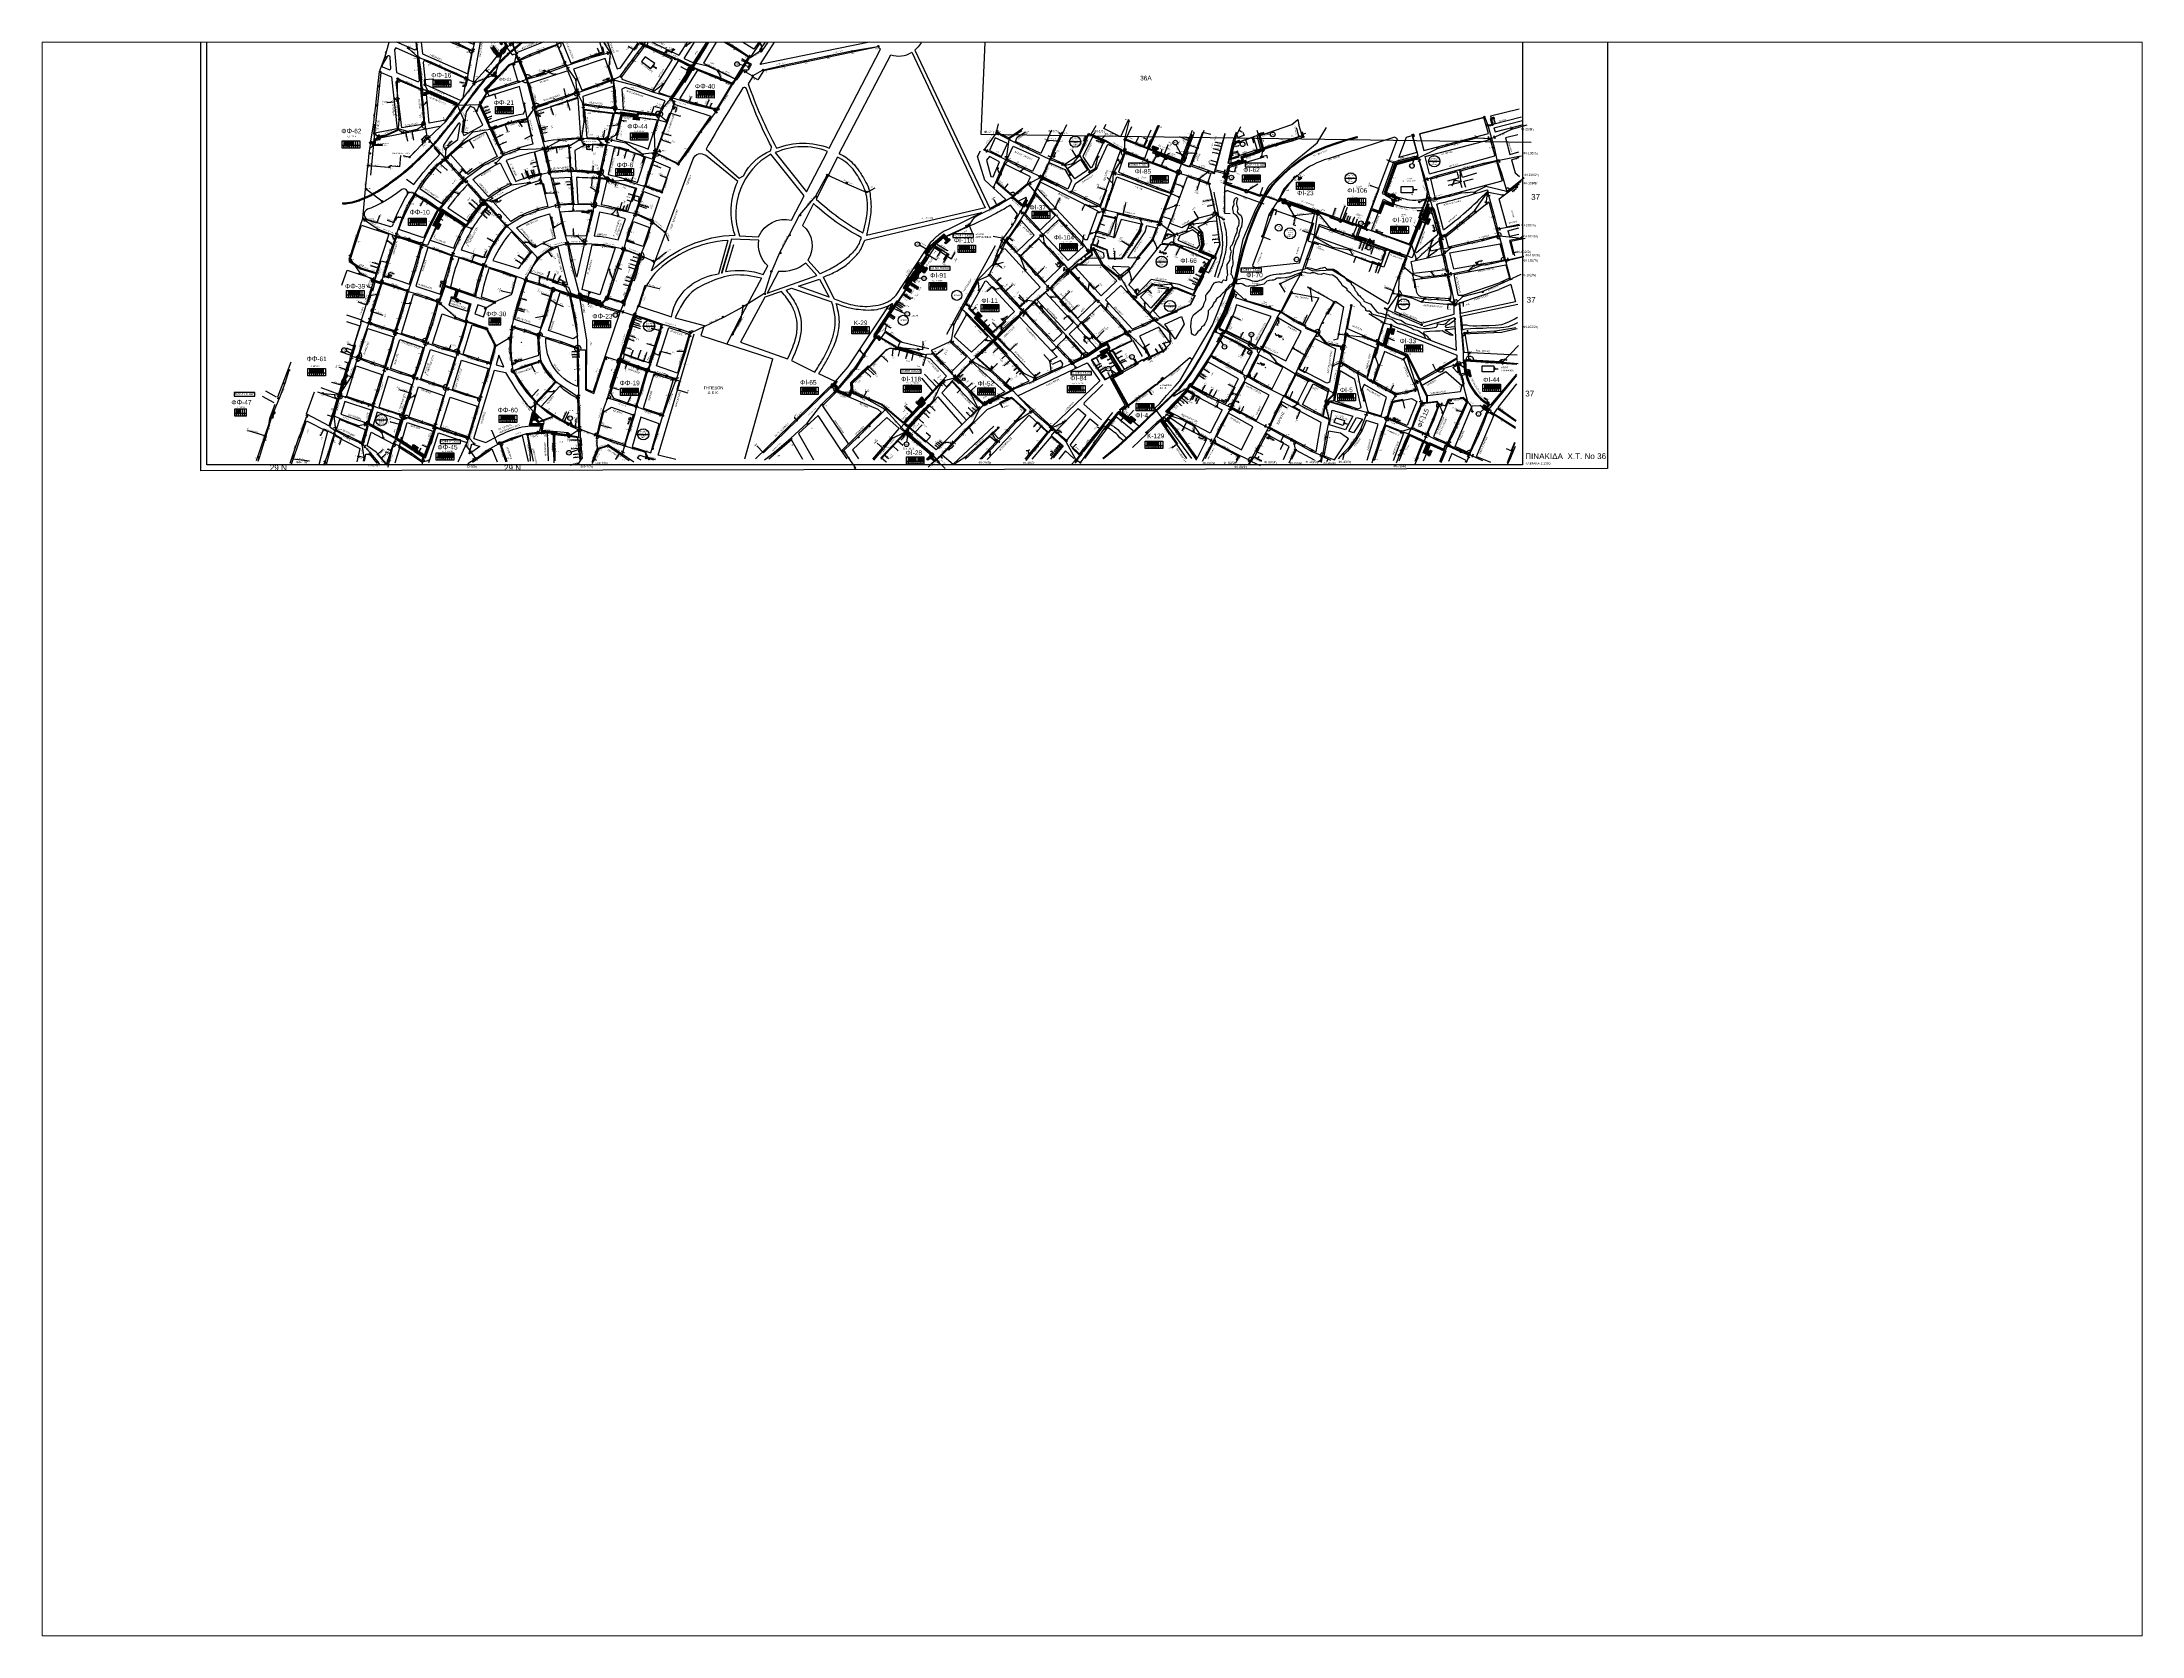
# Paper-space layout 'Layout2' of a CAD drawing. Header units: millimetres. Extents: x 26 to 231, y 20 to 176.
# The model-space entities are those that its viewports show. They can reach past a viewport. Long polylines and large blocks are cut down to what shows.
import ezdxf
from ezdxf.enums import TextEntityAlignment as Align
from ezdxf.lldxf.tags import DXFTag

# ---------------------------------------------------------------- set-up
doc = ezdxf.new("R2010")
doc.units = ezdxf.units.MM
doc.linetypes.add('DASHED', pattern=[19.05, 12.7, -6.35])
for name, color, linetype, lineweight in [('13+13_5', 7, 'Continuous', 30), ('16x16AL', 7, 'Continuous', 30), ('2x13', 7, 'Continuous', 30), ('2x16', 7, 'Continuous', 30), ('2x16AL', 7, 'Continuous', 30), ('2x6', 7, 'SYN_LINE', 30), ('3x150+25', 7, 'Continuous', 30), ('3x150+35', 7, 'DASHED', 30), ('3x150+50', 7, 'Continuous', 30), ('3x150+50 XLPE', 7, 'SYN_LINE', 30), ('3x150+50+CPE', 7, 'DASHED', 30), ('3x150+70', 7, 'Continuous', 30), ('3x38+23+13_5', 7, 'Continuous', 30), ('3x48+28', 7, 'Continuous', 30), ('3x48+38', 7, 'SYN_LINE', 30), ('3x48+38+13_5', 7, 'Continuous', 30), ('3x50+25', 7, 'Continuous', 30), ('3X50+35+13_5', 7, 'Continuous', 30), ('3x50+35+16AL', 7, 'Continuous', 30), ('3x65+38', 7, 'Continuous', 30), ('3x65+38+23_5', 7, 'Continuous', 30), ('3x70+35', 7, 'Continuous', 30), ('3x70+50+13_5', 7, 'Continuous', 30), ('3x82+57', 7, 'DASHED', 30), ('3x82+57+13_5', 7, 'Continuous', 30), ('3x95+35', 7, 'Continuous', 30), ('3x95+50AL', 7, 'Continuous', 30), ('3x95+70al', 7, 'DASHED', 30), ('4x13', 7, 'Continuous', 30), ('4x14', 7, 'Continuous', 30), ('4x16', 7, 'Continuous', 30), ('4x16+16', 7, 'Continuous', 30), ('4X16+16_5', 7, 'Continuous', 30), ('4x16CU', 7, 'Continuous', 30), ('4x25', 7, 'Continuous', 30), ('4x30', 7, 'Continuous', 30), ('4X35', 7, 'DASHED', 30), ('4x35CU', 7, 'DASHED', 30), ('4x50', 7, 'Continuous', 30), ('4x50 + 13_5', 7, 'SYN_LINE', 30), ('4x50+13', 7, 'Continuous', 30), ('4x50+16', 7, 'Continuous', 30), ('4x50+16_5', 7, 'Continuous', 30), ('4x6', 7, 'SYN_LINE', 30), ('82+57+16', 7, 'Continuous', 30), ('LINKBOX 2 ΔΙΕΥΘΥΝΣΕΩΝ', 252, 'Continuous', 18), ('Pillar Υποσταθμού', 7, 'SYN_LINE', 30), ('U6-T & U-6', 7, 'Continuous', 18), ('Άγνωστα', 7, 'Continuous', 30), ('Γυμνά εναέρια ΧΤ (3Φ)   4x16AL', 7, 'Continuous', 30), ('Γυμνά εναέρια ΧΤ (3Φ)   4x16CU', 7, 'Continuous', 30), ('Γυμνά εναέρια ΧΤ (3Φ)   4x50CU', 7, 'Continuous', 30), ('Γυμνά εναέρια ΧΤ (3Φ) 4x50AL', 7, 'Continuous', 30), ('Γυμνά εναέρια ΧΤ και ΦΟΠ (3Φ)   4x50+16AL', 7, 'Continuous', 30), ('Εναέρια παροχή ΧΤ 4x16', 7, 'SYN_LINE', 30), ('Εναέρια παροχή ΧΤ 4x25', 7, 'SYN_LINE', 30), ('Καλωδια Χ.Τ 3x95+35', 7, 'DASHED', 30), ('Καλωδια Χ.Τ. 3x50+35', 7, 'Continuous', 30), ('Καλωδια ΧΤ  3X95+50', 7, 'Continuous', 30), ('Καλώδια ΧΤ   3x150+50CU', 7, 'DASHED', 30), ('Καλώδια ΧΤ   3x150+70AL', 7, 'DASHED', 30), ('Καλώδια ΧΤ   3x150AL+50CU', 7, 'DASHED', 30), ('Συνεστραμμένα ΧΤ   3x70+54.6+25 AL', 7, 'SYN_LINE', 30), ('Συνεστραμμένα ΧΤ   4x120+25 AL', 7, 'SYN_LINE', 30), ('Υπογεια Καλωδια Δικτυου ΧΤ 4X25', 7, 'DASHED', 30), ('Υπόγεια Καλώδια Δικτύου ΧΤ   .04', 7, 'DASHED', 30), ('Υπόγεια Καλώδια Δικτύου ΧΤ   .075', 7, 'DASHED', 30), ('Υπόγεια Καλώδια Δικτύου ΧΤ   .10', 7, 'DASHED', 30), ('Υπόγεια Καλώδια Δικτύου ΧΤ   .15', 7, 'DASHED', 30), ('Υπόγεια καλώδια Παροχών ΧΤ   .0225', 7, 'DASHED', 30), ('Υπόγεια καλώδια Παροχών ΧΤ   4x16AL', 7, 'DASHED', 30), ('Υπόγεια καλώδια Παροχών ΧΤ   4x50AL', 7, 'DASHED', 30), ('Υπόγεια καλώδια Παροχών ΧΤ   4x6', 7, 'DASHED', 30)]:
    doc.layers.add(name, color=color, linetype=linetype, lineweight=lineweight)
for name, color, linetype in [('Link Box 4 Διευθύνσεων', 7, 'Continuous'), ('Pillar OTE', 7, 'Continuous'), ('Pillar Δημοτικού Φωτισμού', 7, 'Continuous'), ('TEXT ΚΑΛΩΔΙΩΝ', 7, 'Continuous'), ('ΑΓΝΩΣΤΟ ΕΝΑΕΡΙΟ ΚΑΛΩΔΙΟ', 7, 'Continuous'), ('ΑΓΝΩΣΤΟ ΥΠΟΓΕΙΟ ΚΑΛΩΔΙΟ', 7, 'DASHED'), ('Επίτονοι', 7, 'Continuous'), ('Επιγραφές - Σχήματα', 7, 'Continuous'), ('Μηχανική τομή', 7, 'Continuous'), ('Περίπτερο', 7, 'Continuous'), ('Στύλος Ξύλινος', 7, 'Continuous'), ('Στύλος Ξύλινος @ 1', 7, 'Continuous'), ('Στύλος ΦΜ', 7, 'Continuous'), ('Στύλος ΦΜ @ 1', 7, 'Continuous'), ('Συνδέσεις', 7, 'Continuous'), ('Τομή', 7, 'Continuous'), ('Υποσταθμοί', 7, 'Continuous'), ('Υποσταθμός εναέριος 2 στύλων', 7, 'Continuous'), ('Υποσταθμός πόλεως', 7, 'Continuous'), ('Υπόβαθρο ΔΕΗ', 7, 'Continuous'), ('ΦΥΣΙΚΟ ΑΕΡΙΟ', 7, 'NATURAL_GAS_SUPPLY')]:
    doc.layers.add(name, color=color, linetype=linetype)
doc.styles.add('ar', font='arial.ttf')
doc.styles.add('arial', font='arial.ttf')
doc.styles.get("Standard").update_dxf_attribs({"font": 'arial.ttf', "height": 1.8})
tags = doc.linetypes.add('NATURAL_GAS_SUPPLY', pattern='A,12.7,-5.08,["ΦΑ",Standard,S=2.54,R=0,X=-2.54,Y=-1.27],-5.08', length=22.86).pattern_tags.tags
tags[6] = DXFTag(74, 10)
doc.linetypes.add('PRANES_1r', pattern='A,0.5,[137,SPECLINE.shx,S=1,R=180,X=0,Y=0],0.5', length=1)
doc.linetypes.add('SYN_LINE', pattern='A,0.5,-0.0001,["/\\/\\/\\/",Standard,S=0.1,R=0,X=0,Y=-0.05],-0.25', length=0.7501)
doc.dimstyles.new('ISO-25', dxfattribs={"dimtxt": 2.5, "dimasz": 2.5, "dimexe": 1.25, "dimexo": 0.625, "dimtad": 1, "dimtxsty": 'Standard', "dimcen": 2.5, "dimadec": 0, "dimazin": 0, "dimtfac": 1, "dimtmove": 0, "dimatfit": 3, "dimfxl": 1, "dimarcsym": 0})

# ---------------------------------------------------------------- blocks, each defined once
blk = doc.blocks.new('ΥΠΑΡΧΩΝ ΤΣΙΜΕΝΤΕΝΙΟΣ ΣΤΥΛΟΣ')
at = {"layer": 'Στύλος ΦΜ'}
blk.add_hatch(color=7, dxfattribs=at).paths.add_polyline_path([(-1.3, -2.3, 0.574793), (2.6, 0, 0.268822), (1.3, 2.3)])
at = {"layer": 'Στύλος ΦΜ', "color": 7}
blk.add_line((-1.3, -2.3), (1.3, 2.3), dxfattribs=at)
blk.add_circle((0, 0), 2.62, dxfattribs=at)
at = {"layer": 'Στύλος ΦΜ', "flags": 4}
for tag, p in [('ΤΥΠΟΣ', (-4.9, 3)), ('ΑΡΙΘΜΟΣ', (-4.7, 8.1))]:
    blk.add_attdef(tag, p, '', height=4, dxfattribs=at)
blk = doc.blocks.new('ΥΠΑΡΧΩΝ ΞΥΛΙΝΟΣ ΣΤΥΛΟΣ')
at = {"layer": 'Στύλος Ξύλινος'}
h = blk.add_hatch(color=7, dxfattribs=at)
h.paths.add_polyline_path([(-2.6, 0, 0.270008), (-1.3, -2.3), (1.3, 2.3, 0.576266)])
h.paths.add_polyline_path([(-1.3, -2.3, 0.574793), (2.6, 0, 0.268822), (1.3, 2.3)])
at = {"layer": 'Στύλος Ξύλινος', "color": 7}
blk.add_line((-1.3, -2.3), (1.3, 2.3), dxfattribs=at)
blk.add_circle((0, 0), 2.62, dxfattribs=at)
at = {"layer": 'Στύλος Ξύλινος', "color": 1, "flags": 4}
for tag, p in [('ΑΡΙΘΜΟΣ', (-4.9, 8.6)), ('ΤΥΠΟΣ', (-4.8, 3.4))]:
    blk.add_attdef(tag, p, '', height=4, dxfattribs=at)
blk = doc.blocks.new('ΥΠΟΣΤΑΘΜΟΣ ΕΝΑΕΡΙΟΣ ΕΠΙ 2 ΣΤΥΛΩΝ')
at = {"layer": 'Υποσταθμός εναέριος 2 στύλων', "linetype": 'Continuous'}
for points in [[(-12, -2.1, 0.574793), (-8.5, -0.1, 0.268822), (-9.6, 2)], [(9.7, -2.1, 0.574793), (13.2, -0.1, 0.268822), (12, 1.9)]]:
    blk.add_hatch(color=256, dxfattribs=at).paths.add_polyline_path(points)
for p, q in [((-12, -2.1), (-9.6, 2)), ((9.7, -2.1), (12, 1.9))]:
    blk.add_line(p, q, dxfattribs=at)
for centre in [(-10.8, -0.1), (10.8, -0.1)]:
    blk.add_circle(centre, 2.36, dxfattribs=at)
at = {"layer": 'Υποσταθμός πόλεως', "linetype": 'Continuous', "ltscale": 40}
blk.add_lwpolyline([(-8.6, 2.8), (8.6, 2.8), (8.6, -2.8), (-8.6, -2.8)], close=True, dxfattribs=at)
for points in [[(-5.8, 0), (-8.6, 2.8)], [(-8.6, -2.8), (-5.8, 0)], [(-5.8, 0), (5.8, 0)], [(5.8, 0), (8.6, 2.8)], [(8.6, -2.8), (5.8, 0)]]:
    blk.add_lwpolyline(points, dxfattribs=at)
at = {"layer": 'Υποσταθμός εναέριος 2 στύλων', "ltscale": 40, "flags": 1}
for tag, p in [('ΜΕΤΑΣΧΗΜΑΤΙΣΜΟΣ', (14.1, 2.5)), ('ΙΣΧΥΣ', (14.1, -0.3)), ('ΑΡΙΘΜΟΣ', (14.2, -3))]:
    blk.add_attdef(tag, p, '', height=1.8, dxfattribs=at)
blk = doc.blocks.new('_ΣΥΝΔΕΣΗ')
at = {"layer": 'Συνδέσεις', "linetype": 'SYN_LINE', "ltscale": 40}
blk.add_hatch(color=256, dxfattribs=at).paths.add_polyline_path([(0, 0, 1), (-1, 0, 1)])
at = {"layer": 'Συνδέσεις'}
blk.add_circle((0, 0), 0.5, dxfattribs=at)
blk = doc.blocks.new('ΥΠΟΣΤΑΘΜΟΣ ΠΟΛΕΩΣ 9 ΑΝΑΧΩΡΗΣΕΩΝ')
at = {"layer": 'Υποσταθμός πόλεως', "ltscale": 40}
for p, q in [((-9.6, -2.8), (-9.6, -4)), ((-7.1, -2.8), (-7.1, -4)), ((-4.8, -2.8), (-4.8, -4)), ((-2.4, -2.8), (-2.4, -4)), ((0.1, -2.8), (0.1, -4)), ((2.5, -2.8), (2.5, -4)), ((5, -2.8), (5, -4)), ((7.5, -2.8), (7.5, -4)), ((9.6, -2.8), (9.6, -4))]:
    blk.add_line(p, q, dxfattribs=at)
blk.add_lwpolyline([(-10, 2.8), (10, 2.8), (10, -2.8), (-10, -2.8)], close=True, dxfattribs=at)
for points in [[(-7.2, 0), (-10, 2.8)], [(-10, -2.8), (-7.2, 0)], [(-7.2, 0), (7.2, 0)], [(7.2, 0), (10, 2.8)], [(10, -2.8), (7.2, 0)]]:
    blk.add_lwpolyline(points, dxfattribs=at)
at = {"layer": 'Υποσταθμός πόλεως', "linetype": 'SYN_LINE', "ltscale": 40, "flags": 1}
for tag, p in [('ΜΕΤΑΣΧΗΜΑΤΙΣΜΟΣ', (10.8, 1.7)), ('ΙΣΧΥΣ', (10.8, -1.1)), ('ΑΡΙΘΜΟΣ', (10.9, -3.8))]:
    blk.add_attdef(tag, p, '', height=1.8, dxfattribs=at)
blk = doc.blocks.new('ΤΟΜΗ')
at = {"layer": 'Τομή', "ltscale": 40}
for p, q in [((11, -1), (-11, -1)), ((11, -3), (-11, -3))]:
    blk.add_line(p, q, dxfattribs=at)
blk = doc.blocks.new('ΜΗΧΑΝΙΚΗ ΤΟΜΗ')
at = {"layer": 'Μηχανική τομή', "ltscale": 40}
for p, q in [((-4, 1), (4, 1)), ((4, 0), (-4, 0))]:
    blk.add_line(p, q, dxfattribs=at)
blk = doc.blocks.new('LINK BOX 4 ΑΝΑΧΩΡΗΣΕΩΝ')
at = {"layer": 'Link Box 4 Διευθύνσεων', "ltscale": 40}
blk.add_hatch(color=256, dxfattribs=at).paths.add_polyline_path([(-3.5, 0), (-3.5, -4.7), (3.5, -4.7), (3.5, 0)])
for p, q in [((-3.5, 0), (-5.3, 0)), ((5.3, 0), (3.5, 0)), ((-3.5, -4.7), (-5.3, -4.7)), ((5.3, -4.7), (3.5, -4.7))]:
    blk.add_line(p, q, dxfattribs=at)
blk.add_lwpolyline([(-3.5, -4.7), (-3.5, 0), (3.5, 0), (3.5, -4.7)], close=True, dxfattribs=at)
blk = doc.blocks.new('A$C01BB34F8')
at = {"layer": 'Άγνωστα', "color": 7}
note = blk.add_mtext_dynamic_manual_height_columns('ηλ.ταπα\\P', width=1.8, gutter_width=12.5, heights=[0.0453, 0], dxfattribs=dict(at, insert=(0.4, 2.4), char_height=1.8, attachment_point=1, rotation=2.4309))
for column, words in zip(note.columns.linked_columns, ['\\P']):
    column.text = words
blk = doc.blocks.new('LINK BOX 2 ΑΝΑΧΩΡΗΣΕΩΝ')
at = {"layer": 'U6-T & U-6'}
h = blk.add_hatch(color=256, dxfattribs=at)
h.dxf.hatch_style = 1
h.paths.add_polyline_path([(-209, 757.1), (-209, 756.3), (-206.7, 756.3), (-206.7, 757.1)])
blk.add_lwpolyline([(-206.7, 757.1), (-209, 757.1), (-209, 756.3), (-206.7, 756.3)], close=True, dxfattribs=at)
blk = doc.blocks.new('ΕΠΙΤΟΝΟΣ')
at = {"layer": 'Επίτονοι', "lineweight": 40, "ltscale": 40}
blk.add_hatch(color=256, dxfattribs=at).paths.add_polyline_path([(-1.1, 6.5), (0, 9.1), (1.1, 6.5)])
for p, q in [((-1.1, 6.5), (0, 9.1)), ((1.1, 6.5), (-1.1, 6.5)), ((-1.1, 6.5), (0, 6.5)), ((0, 9.1), (1.1, 6.5)), ((0, 6.5), (0, 0))]:
    blk.add_line(p, q, dxfattribs=at)
blk = doc.blocks.new('ΥΠΟΣΤΑΘΜΟΣ ΠΟΛΕΩΣ')
at = {"layer": 'Υποσταθμός πόλεως', "linetype": 'Continuous', "ltscale": 40}
blk.add_lwpolyline([(-8.6, 2.8), (8.6, 2.8), (8.6, -2.8), (-8.6, -2.8)], close=True, dxfattribs=at)
for points in [[(-5.8, 0), (-8.6, 2.8)], [(5.8, 0), (8.6, 2.8)], [(-8.6, -2.8), (-5.8, 0)], [(-5.8, 0), (5.8, 0)], [(8.6, -2.8), (5.8, 0)]]:
    blk.add_lwpolyline(points, dxfattribs=at)
at = {"layer": 'Υποσταθμός πόλεως', "linetype": 'SYN_LINE', "ltscale": 40, "flags": 1}
for tag, p in [('ΜΕΤΑΣΧΗΜΑΤΙΣΜΟΣ', (10.6, 2.4)), ('ΙΣΧΥΣ', (10.6, -0.4)), ('ΑΡΙΘΜΟΣ', (10.7, -3.1))]:
    blk.add_attdef(tag, p, '', height=1.8, dxfattribs=at)
blk = doc.blocks.new('PILLAR YPOSTATHMOU')
at = {"layer": 'Περίπτερο', "ltscale": 40}
for points in [[(540.4, 2525.1), (540.4, 2526), (541.5, 2526)], [(541.6, 2523.5), (540.4, 2523.5), (540.4, 2524.9)], [(541.8, 2526), (542.9, 2526), (542.9, 2524.9)], [(542.9, 2524.6), (542.9, 2523.5), (541.9, 2523.5)]]:
    blk.add_lwpolyline(points, dxfattribs=at)
blk = doc.blocks.new('PILLAR ΔΗΜΟΤΙΚΟΥ ΦΩΤΙΣΜΟΥ')
at = {"layer": 'Pillar Δημοτικού Φωτισμού', "ltscale": 40}
for p, q in [((-3.6, 2), (3.1, 2)), ((-3.6, -2), (-3.6, 2)), ((3.1, 2), (3.1, -2)), ((3.1, -2), (-3.6, -2))]:
    blk.add_line(p, q, dxfattribs=at)
at = {"layer": 'Pillar Δημοτικού Φωτισμού', "insert": (-2.1, 0.7), "char_height": 1.357, "width": 109.961, "attachment_point": 1}
blk.add_mtext('{\\fArial|b1|i0|c161|p34;ΠΔΦ}', dxfattribs=at)
blk = doc.blocks.new('A$C6B443C3E')
at = {"layer": 'Υπόβαθρο ΔΕΗ', "lineweight": 30, "ltscale": 0.1}
for p, q in [((-4.7, 7), (-4.3, 5.6)), ((-3.5, 7.4), (-3.1, 6)), ((-2.2, 7.7), (-1.8, 6.3)), ((-0.9, 8.1), (-0.5, 6.7)), ((0.4, 8.5), (0.8, 7.1))]:
    blk.add_line(p, q, dxfattribs=at)
for points in [[(-1.8, 6.3), (-4.3, 5.6)], [(0.8, 7.1), (-1.8, 6.3)], [(0, 0), (-1.8, 6.3)]]:
    blk.add_lwpolyline(points, dxfattribs=at)
blk = doc.blocks.new('PILLAR ΟΤΕ')
at = {"layer": 'Pillar OTE', "ltscale": 40}
blk.add_lwpolyline([(-3.3, 2), (3.4, 2), (3.4, -2), (-3.3, -2)], close=True, dxfattribs=at)
at = {"layer": 'Pillar OTE', "insert": (-1.8, 0.7), "char_height": 1.357, "width": 109.961, "attachment_point": 1}
blk.add_mtext('{\\fArial|b1|i0|c161|p34;OTE}', dxfattribs=at)
blk = doc.blocks.new('TSONTA XT1')
at = {"ltscale": 40}
h = blk.add_hatch(color=256, dxfattribs=at)
h.dxf.hatch_style = 1
h.paths.add_polyline_path([(596, 2488), (597, 2489), (596, 2490), (595, 2489)])
blk.add_lwpolyline([(595, 2489), (596, 2490), (597, 2489), (596, 2488)], close=True, dxfattribs=at)

msp = doc.modelspace()

# ---------------------------------------------------------------- hatches: boundary and pattern name
at = {"layer": 'Pillar OTE', "ltscale": 40}
h = msp.add_hatch(color=256, dxfattribs=at)
h.dxf.hatch_style = 1
h.paths.add_polyline_path([(2646.6, 2506.8), (2646.6, 2506.3), (2646.9, 2506.6)])
h = msp.add_hatch(color=256, dxfattribs=at)
h.dxf.hatch_style = 1
h.paths.add_polyline_path([(3359.7, 2423.5), (3360.1, 2423.3), (3360, 2423.7)])
h = msp.add_hatch(color=256, dxfattribs=at)
h.dxf.hatch_style = 1
h.paths.add_polyline_path([(3121.7, 2344.1), (3121.7, 2344.5), (3121.4, 2344.2)])
h = msp.add_hatch(color=256, dxfattribs=at)
h.dxf.hatch_style = 1
h.paths.add_polyline_path([(3230.2, 2350), (3229.9, 2349.8), (3230.3, 2349.7)])
h = msp.add_hatch(color=256, dxfattribs=at)
h.dxf.hatch_style = 1
h.paths.add_polyline_path([(2758.5, 2305.7), (2758.3, 2306.4), (2757.9, 2305.7)])
h = msp.add_hatch(color=256, dxfattribs=at)
h.dxf.hatch_style = 1
h.paths.add_polyline_path([(2761.3, 2305.2), (2761.2, 2305.6), (2761, 2305.2)])
h = msp.add_hatch(color=256, dxfattribs=at)
h.dxf.hatch_style = 1
h.paths.add_polyline_path([(1513.3, 2254), (1512.6, 2253.9), (1513.1, 2253.5)])
h = msp.add_hatch(color=256, dxfattribs=at)
h.dxf.hatch_style = 1
h.paths.add_polyline_path([(2593, 2279.9), (2592.8, 2279.5), (2593.2, 2279.7)])
h = msp.add_hatch(color=256, dxfattribs=at)
h.dxf.hatch_style = 1
h.paths.add_polyline_path([(1649.3, 2149.9), (1649, 2150.6), (1648.7, 2150)])
h = msp.add_hatch(color=256, dxfattribs=at)
h.dxf.hatch_style = 1
h.paths.add_polyline_path([(2957.9, 2162.2), (2957.7, 2162.9), (2957.3, 2162.3)])
h = msp.add_hatch(color=256, dxfattribs=at)
h.dxf.hatch_style = 1
h.paths.add_polyline_path([(2960.7, 2161.7), (2960.6, 2162.1), (2960.4, 2161.8)])
h = msp.add_hatch(color=256, dxfattribs=at)
h.dxf.hatch_style = 1
h.paths.add_polyline_path([(2927.9, 2113.9), (2927.6, 2114.6), (2927.2, 2113.9)])
h = msp.add_hatch(color=256, dxfattribs=at)
h.dxf.hatch_style = 1
h.paths.add_polyline_path([(2930.7, 2113.4), (2930.5, 2113.8), (2930.3, 2113.4)])
h = msp.add_hatch(color=256, dxfattribs=at)
h.dxf.hatch_style = 1
h.paths.add_polyline_path([(2873.4, 2069.3), (2873.8, 2069.3), (2873.6, 2069.6)])
h = msp.add_hatch(color=256, dxfattribs=at)
h.dxf.hatch_style = 1
h.paths.add_polyline_path([(3245, 2053.5), (3245.7, 2053.6), (3245.2, 2054.1)])
h = msp.add_hatch(color=256, dxfattribs=at)
h.dxf.hatch_style = 1
h.paths.add_polyline_path([(3310.7, 2051), (3310.8, 2051.4), (3310.4, 2051.2)])
h = msp.add_hatch(color=256, dxfattribs=at)
h.dxf.hatch_style = 1
h.paths.add_polyline_path([(2303.8, 1995.4), (2304.2, 1995.2), (2304, 1995.6)])
h = msp.add_hatch(color=256, dxfattribs=at)
h.dxf.hatch_style = 1
h.paths.add_polyline_path([(2567.6, 2002.6), (2568, 2002.5), (2567.8, 2002.9)])
at = {"layer": 'Καλώδια ΧΤ   3x150+50CU', "lineweight": -3, "ltscale": 0.2}
h = msp.add_hatch(color=1, dxfattribs=at)
h.dxf.hatch_style = 1
h.paths.add_polyline_path([(1516.3, 2608.3), (1513, 2608.3), (1513, 2600.9), (1516.3, 2600.9)])
h = msp.add_hatch(color=5, dxfattribs=at)
h.dxf.hatch_style = 1
h.paths.add_polyline_path([(1516.3, 2600.9), (1519.7, 2600.9), (1519.7, 2608.3), (1516.3, 2608.3)])
at = {"layer": 'Καλώδια ΧΤ   3x150+50CU', "linetype": 'DASHED', "lineweight": -3, "ltscale": 0.2}
h = msp.add_hatch(color=5, dxfattribs=at)
h.dxf.hatch_style = 1
h.paths.add_polyline_path([(1596.1, 2197.1), (1592.7, 2197.1), (1592.7, 2189.7), (1596.1, 2189.7)])
h = msp.add_hatch(color=2, dxfattribs=at)
h.dxf.hatch_style = 1
h.paths.add_polyline_path([(1599.6, 2197.1), (1596.1, 2197.1), (1596.1, 2189.7), (1599.6, 2189.7)])
h = msp.add_hatch(color=1, dxfattribs=at)
h.dxf.hatch_style = 1
h.paths.add_polyline_path([(1603, 2197.1), (1599.6, 2197.1), (1599.6, 2189.7), (1603, 2189.7)])
h = msp.add_hatch(color=85, dxfattribs=at)
h.dxf.hatch_style = 1
h.paths.add_polyline_path([(1606.3, 2197.1), (1602.9, 2197.1), (1602.9, 2189.7), (1606.3, 2189.7)])
h = msp.add_hatch(color=30, dxfattribs=at)
h.dxf.hatch_style = 1
h.paths.add_polyline_path([(1609.7, 2197.1), (1606.2, 2197.1), (1606.2, 2189.7), (1609.7, 2189.7)])
at = {"layer": 'Καλώδια ΧΤ   3x150+50CU', "lineweight": -3, "ltscale": 0.2}
h = msp.add_hatch(color=30, dxfattribs=at)
h.dxf.hatch_style = 1
h.paths.add_polyline_path([(2154.4, 2077.4), (2151, 2077.4), (2151, 2070), (2154.4, 2070)])
at = {"layer": 'Καλώδια ΧΤ   3x150+50CU', "linetype": 'DASHED', "lineweight": -3, "ltscale": 0.2}
h = msp.add_hatch(color=133, dxfattribs=at)
h.dxf.hatch_style = 1
h.paths.add_polyline_path([(1156.3, 2039.9), (1152.9, 2039.9), (1152.9, 2032.6), (1156.3, 2032.5)])
h = msp.add_hatch(color=1, dxfattribs=at)
h.dxf.hatch_style = 1
h.paths.add_polyline_path([(1159.8, 2039.9), (1156.3, 2039.9), (1156.3, 2032.5), (1159.8, 2032.5)])
at = {"layer": 'Καλώδια ΧΤ   3x150AL+50CU', "linetype": 'DASHED', "lineweight": -3, "ltscale": 0.2}
h = msp.add_hatch(color=1, dxfattribs=at)
h.dxf.hatch_style = 1
h.paths.add_polyline_path([(1641.6, 2685), (1638.1, 2685), (1638.1, 2677.6), (1641.6, 2677.6)])
h = msp.add_hatch(color=2, dxfattribs=at)
h.dxf.hatch_style = 1
h.paths.add_polyline_path([(1641.6, 2677.6), (1645, 2677.6), (1645, 2685), (1641.6, 2685)])
h = msp.add_hatch(color=5, dxfattribs=at)
h.dxf.hatch_style = 1
h.paths.add_polyline_path([(1648.3, 2685), (1645, 2685), (1645, 2677.6), (1648.3, 2677.6)])
h = msp.add_hatch(color=173, dxfattribs=at)
h.dxf.hatch_style = 1
h.paths.add_polyline_path([(1648.3, 2677.6), (1651.7, 2677.6), (1651.7, 2685), (1648.3, 2685)])
h = msp.add_hatch(color=85, dxfattribs=at)
h.dxf.hatch_style = 1
h.paths.add_polyline_path([(1651.7, 2677.6), (1655.1, 2677.6), (1655.1, 2685), (1651.7, 2685)])
h = msp.add_hatch(color=30, dxfattribs=at)
h.dxf.hatch_style = 1
h.paths.add_polyline_path([(1655, 2677.6), (1658.4, 2677.6), (1658.4, 2685), (1655, 2685)])
h = msp.add_hatch(color=30, dxfattribs=at)
h.dxf.hatch_style = 1
h.paths.add_polyline_path([(1499.5, 2608.3), (1496, 2608.3), (1496, 2600.9), (1499.5, 2600.9)])
h = msp.add_hatch(color=2, dxfattribs=at)
h.dxf.hatch_style = 1
h.paths.add_polyline_path([(1499.5, 2600.9), (1502.9, 2600.9), (1502.9, 2608.3), (1499.5, 2608.3)])
h = msp.add_hatch(color=151, dxfattribs=at)
h.dxf.hatch_style = 1
h.paths.add_polyline_path([(1506.2, 2608.3), (1502.9, 2608.3), (1502.9, 2600.9), (1506.2, 2600.9)])
h = msp.add_hatch(color=62, dxfattribs=at)
h.dxf.hatch_style = 1
h.paths.add_polyline_path([(1506.2, 2600.9), (1509.6, 2600.9), (1509.6, 2608.3), (1506.2, 2608.3)])
h = msp.add_hatch(color=6, dxfattribs=at)
h.dxf.hatch_style = 1
h.paths.add_polyline_path([(1509.6, 2600.9), (1513, 2600.9), (1513, 2608.3), (1509.6, 2608.3)])
h = msp.add_hatch(color=85, dxfattribs=at)
h.dxf.hatch_style = 1
h.paths.add_polyline_path([(1954.4, 2589.5), (1951, 2589.5), (1951, 2582.1), (1954.4, 2582.1)])
h = msp.add_hatch(color=133, dxfattribs=at)
h.dxf.hatch_style = 1
h.paths.add_polyline_path([(1954.4, 2582.1), (1957.9, 2582.1), (1957.9, 2589.5), (1954.4, 2589.5)])
h = msp.add_hatch(color=1, dxfattribs=at)
h.dxf.hatch_style = 1
h.paths.add_polyline_path([(1961.2, 2589.5), (1957.9, 2589.5), (1957.9, 2582.1), (1961.2, 2582.1)])
h = msp.add_hatch(color=27, dxfattribs=at)
h.dxf.hatch_style = 1
h.paths.add_polyline_path([(1961.2, 2582.1), (1964.6, 2582.1), (1964.6, 2589.5), (1961.2, 2589.5)])
h = msp.add_hatch(color=6, dxfattribs=at)
h.dxf.hatch_style = 1
h.paths.add_polyline_path([(1964.6, 2582.1), (1968, 2582.1), (1968, 2589.5), (1964.6, 2589.5)])
h = msp.add_hatch(color=173, dxfattribs=at)
h.dxf.hatch_style = 1
h.paths.add_polyline_path([(1971.3, 2582.1), (1971.3, 2589.5), (1968, 2589.5), (1968, 2582.1)])
h = msp.add_hatch(color=2, dxfattribs=at)
h.dxf.hatch_style = 1
h.paths.add_polyline_path([(1974.7, 2589.5), (1971.3, 2589.5), (1971.3, 2582.1), (1974.7, 2582.1)])
h = msp.add_hatch(color=62, dxfattribs=at)
h.dxf.hatch_style = 1
h.paths.add_polyline_path([(1978.1, 2589.5), (1974.7, 2589.5), (1974.7, 2582.1), (1978.1, 2582.1)])
h = msp.add_hatch(color=173, dxfattribs=at)
h.dxf.hatch_style = 1
h.paths.add_polyline_path([(1607, 2561.9), (1603.6, 2561.9), (1603.6, 2554.5), (1607, 2554.5)])
h = msp.add_hatch(color=62, dxfattribs=at)
h.dxf.hatch_style = 1
h.paths.add_polyline_path([(1607, 2554.5), (1610.5, 2554.5), (1610.5, 2561.9), (1607, 2561.9)])
h = msp.add_hatch(color=6, dxfattribs=at)
h.dxf.hatch_style = 1
h.paths.add_polyline_path([(1613.8, 2561.9), (1610.5, 2561.9), (1610.5, 2554.5), (1613.8, 2554.5)])
h = msp.add_hatch(color=27, dxfattribs=at)
h.dxf.hatch_style = 1
h.paths.add_polyline_path([(1613.8, 2554.5), (1617.1, 2554.5), (1617.1, 2561.9), (1613.8, 2561.9)])
h = msp.add_hatch(color=133, dxfattribs=at)
h.dxf.hatch_style = 1
h.paths.add_polyline_path([(1617.1, 2554.5), (1620.5, 2554.5), (1620.5, 2561.9), (1617.1, 2561.9)])
h = msp.add_hatch(color=5, dxfattribs=at)
h.dxf.hatch_style = 1
h.paths.add_polyline_path([(1620.5, 2554.5), (1623.9, 2554.5), (1623.9, 2561.9), (1620.5, 2561.9)])
h = msp.add_hatch(color=1, dxfattribs=at)
h.dxf.hatch_style = 1
h.paths.add_polyline_path([(1623.8, 2554.5), (1627.2, 2554.5), (1627.2, 2561.9), (1623.8, 2561.9)])
h = msp.add_hatch(color=6, dxfattribs=at)
h.dxf.hatch_style = 1
h.paths.add_polyline_path([(1840.1, 2516.6), (1836.6, 2516.6), (1836.6, 2509.3), (1840.1, 2509.3)])
h = msp.add_hatch(color=30, dxfattribs=at)
h.dxf.hatch_style = 1
h.paths.add_polyline_path([(1840.1, 2509.3), (1843.5, 2509.3), (1843.5, 2516.6), (1840.1, 2516.6)])
h = msp.add_hatch(color=1, dxfattribs=at)
h.dxf.hatch_style = 1
h.paths.add_polyline_path([(1846.8, 2516.6), (1843.5, 2516.6), (1843.5, 2509.3), (1846.8, 2509.3)])
h = msp.add_hatch(color=173, dxfattribs=at)
h.dxf.hatch_style = 1
h.paths.add_polyline_path([(1846.8, 2509.3), (1850.2, 2509.3), (1850.2, 2516.6), (1846.8, 2516.6)])
h = msp.add_hatch(color=27, dxfattribs=at)
h.dxf.hatch_style = 1
h.paths.add_polyline_path([(1850.2, 2509.3), (1853.6, 2509.3), (1853.6, 2516.6), (1850.2, 2516.6)])
h = msp.add_hatch(color=133, dxfattribs=at)
h.dxf.hatch_style = 1
h.paths.add_polyline_path([(1856.9, 2509.3), (1856.9, 2516.6), (1853.6, 2516.6), (1853.6, 2509.3)])
h = msp.add_hatch(color=151, dxfattribs=at)
h.dxf.hatch_style = 1
h.paths.add_polyline_path([(1860.3, 2516.6), (1856.9, 2516.6), (1856.9, 2509.3), (1860.3, 2509.3)])
h = msp.add_hatch(color=2, dxfattribs=at)
h.dxf.hatch_style = 1
h.paths.add_polyline_path([(1863.7, 2516.6), (1860.3, 2516.6), (1860.3, 2509.3), (1863.7, 2509.3)])
h = msp.add_hatch(color=2, dxfattribs=at)
h.dxf.hatch_style = 1
h.paths.add_polyline_path([(1342, 2502.9), (1338.5, 2502.9), (1338.5, 2495.6), (1342, 2495.6)])
h = msp.add_hatch(color=85, dxfattribs=at)
h.dxf.hatch_style = 1
h.paths.add_polyline_path([(1342, 2495.6), (1345.4, 2495.6), (1345.4, 2502.9), (1342, 2502.9)])
h = msp.add_hatch(color=62, dxfattribs=at)
h.dxf.hatch_style = 1
h.paths.add_polyline_path([(1348.7, 2502.9), (1345.4, 2502.9), (1345.4, 2495.6), (1348.7, 2495.6)])
h = msp.add_hatch(color=5, dxfattribs=at)
h.dxf.hatch_style = 1
h.paths.add_polyline_path([(1348.7, 2495.6), (1352.1, 2495.6), (1352.1, 2502.9), (1348.7, 2502.9)])
h = msp.add_hatch(color=6, dxfattribs=at)
h.dxf.hatch_style = 1
h.paths.add_polyline_path([(1352.1, 2495.6), (1355.5, 2495.6), (1355.5, 2502.9), (1352.1, 2502.9)])
h = msp.add_hatch(color=5, dxfattribs=at)
h.dxf.hatch_style = 1
h.paths.add_polyline_path([(1815, 2455.3), (1811.6, 2455.3), (1811.6, 2448), (1815, 2448)])
h = msp.add_hatch(color=2, dxfattribs=at)
h.dxf.hatch_style = 1
h.paths.add_polyline_path([(1815, 2448), (1818.5, 2448), (1818.5, 2455.3), (1815, 2455.3)])
h = msp.add_hatch(color=1, dxfattribs=at)
h.dxf.hatch_style = 1
h.paths.add_polyline_path([(1821.8, 2455.3), (1818.5, 2455.3), (1818.5, 2448), (1821.8, 2448)])
h = msp.add_hatch(color=173, dxfattribs=at)
h.dxf.hatch_style = 1
h.paths.add_polyline_path([(1821.8, 2448), (1825.2, 2448), (1825.2, 2455.3), (1821.8, 2455.3)])
h = msp.add_hatch(color=27, dxfattribs=at)
h.dxf.hatch_style = 1
h.paths.add_polyline_path([(1825.2, 2448), (1828.5, 2448), (1828.5, 2455.3), (1825.2, 2455.3)])
h = msp.add_hatch(color=133, dxfattribs=at)
h.dxf.hatch_style = 1
h.paths.add_polyline_path([(1831.9, 2448), (1831.9, 2455.3), (1828.5, 2455.3), (1828.5, 2448)])
h = msp.add_hatch(color=62, dxfattribs=at)
h.dxf.hatch_style = 1
h.paths.add_polyline_path([(1835.3, 2455.3), (1831.9, 2455.3), (1831.9, 2448), (1835.3, 2447.9)])
h = msp.add_hatch(color=6, dxfattribs=at)
h.dxf.hatch_style = 1
h.paths.add_polyline_path([(2738.7, 2442.7), (2735.2, 2442.7), (2735.2, 2435.3), (2738.7, 2435.3)])
h = msp.add_hatch(color=133, dxfattribs=at)
h.dxf.hatch_style = 1
h.paths.add_polyline_path([(2738.7, 2435.3), (2742.1, 2435.3), (2742.1, 2442.7), (2738.7, 2442.7)])
h = msp.add_hatch(color=30, dxfattribs=at)
h.dxf.hatch_style = 1
h.paths.add_polyline_path([(2745.4, 2442.7), (2742.1, 2442.7), (2742.1, 2435.3), (2745.4, 2435.3)])
h = msp.add_hatch(color=5, dxfattribs=at)
h.dxf.hatch_style = 1
h.paths.add_polyline_path([(2745.4, 2435.3), (2748.8, 2435.3), (2748.8, 2442.7), (2745.4, 2442.7)])
h = msp.add_hatch(color=62, dxfattribs=at)
h.dxf.hatch_style = 1
h.paths.add_polyline_path([(2748.8, 2435.3), (2752.2, 2435.3), (2752.2, 2442.7), (2748.8, 2442.7)])
h = msp.add_hatch(color=85, dxfattribs=at)
h.dxf.hatch_style = 1
h.paths.add_polyline_path([(2755.5, 2435.3), (2755.5, 2442.7), (2752.2, 2442.7), (2752.2, 2435.3)])
h = msp.add_hatch(color=2, dxfattribs=at)
h.dxf.hatch_style = 1
h.paths.add_polyline_path([(2758.9, 2442.7), (2755.5, 2442.7), (2755.5, 2435.3), (2758.9, 2435.3)])
h = msp.add_hatch(color=1, dxfattribs=at)
h.dxf.hatch_style = 1
h.paths.add_polyline_path([(2897.7, 2444.2), (2894.2, 2444.2), (2894.2, 2436.8), (2897.7, 2436.8)])
h = msp.add_hatch(color=27, dxfattribs=at)
h.dxf.hatch_style = 1
h.paths.add_polyline_path([(2897.7, 2436.8), (2901.1, 2436.8), (2901.1, 2444.2), (2897.7, 2444.2)])
h = msp.add_hatch(color=133, dxfattribs=at)
h.dxf.hatch_style = 1
h.paths.add_polyline_path([(2904.4, 2444.2), (2901.1, 2444.2), (2901.1, 2436.8), (2904.4, 2436.8)])
h = msp.add_hatch(color=6, dxfattribs=at)
h.dxf.hatch_style = 1
h.paths.add_polyline_path([(2904.4, 2436.8), (2907.8, 2436.8), (2907.8, 2444.2), (2904.4, 2444.2)])
h = msp.add_hatch(color=5, dxfattribs=at)
h.dxf.hatch_style = 1
h.paths.add_polyline_path([(2907.8, 2436.8), (2911.2, 2436.8), (2911.2, 2444.2), (2907.8, 2444.2)])
h = msp.add_hatch(color=30, dxfattribs=at)
h.dxf.hatch_style = 1
h.paths.add_polyline_path([(2914.5, 2436.8), (2914.5, 2444.2), (2911.2, 2444.2), (2911.2, 2436.8)])
h = msp.add_hatch(color=2, dxfattribs=at)
h.dxf.hatch_style = 1
h.paths.add_polyline_path([(2917.9, 2444.2), (2914.5, 2444.2), (2914.5, 2436.8), (2917.9, 2436.8)])
h = msp.add_hatch(color=151, dxfattribs=at)
h.dxf.hatch_style = 1
h.paths.add_polyline_path([(2921.2, 2444.2), (2917.8, 2444.2), (2917.8, 2436.8), (2921.2, 2436.8)])
h = msp.add_hatch(color=133, dxfattribs=at)
h.dxf.hatch_style = 1
h.paths.add_polyline_path([(2990.8, 2431.6), (2987.3, 2431.6), (2987.3, 2424.3), (2990.8, 2424.3)])
h = msp.add_hatch(color=206, dxfattribs=at)
h.dxf.hatch_style = 1
h.paths.add_polyline_path([(2990.8, 2424.3), (2994.2, 2424.3), (2994.2, 2431.6), (2990.8, 2431.6)])
h = msp.add_hatch(color=2, dxfattribs=at)
h.dxf.hatch_style = 1
h.paths.add_polyline_path([(2997.5, 2431.6), (2994.2, 2431.6), (2994.2, 2424.3), (2997.5, 2424.3)])
h = msp.add_hatch(color=5, dxfattribs=at)
h.dxf.hatch_style = 1
h.paths.add_polyline_path([(2997.5, 2424.3), (3000.9, 2424.3), (3000.9, 2431.6), (2997.5, 2431.6)])
h = msp.add_hatch(color=30, dxfattribs=at)
h.dxf.hatch_style = 1
h.paths.add_polyline_path([(3000.9, 2424.3), (3004.3, 2424.3), (3004.3, 2431.6), (3000.9, 2431.6)])
h = msp.add_hatch(color=6, dxfattribs=at)
h.dxf.hatch_style = 1
h.paths.add_polyline_path([(3007.6, 2424.3), (3007.6, 2431.6), (3004.3, 2431.6), (3004.3, 2424.3)])
h = msp.add_hatch(color=62, dxfattribs=at)
h.dxf.hatch_style = 1
h.paths.add_polyline_path([(3011, 2431.6), (3007.6, 2431.6), (3007.6, 2424.3), (3011, 2424.3)])
h = msp.add_hatch(color=1, dxfattribs=at)
h.dxf.hatch_style = 1
h.paths.add_polyline_path([(3014.3, 2431.6), (3010.9, 2431.6), (3010.9, 2424.3), (3014.3, 2424.3)])
h = msp.add_hatch(color=2, dxfattribs=at)
h.dxf.hatch_style = 1
h.paths.add_polyline_path([(3079.6, 2403.8), (3076.2, 2403.8), (3076.2, 2396.4), (3079.6, 2396.4)])
h = msp.add_hatch(color=5, dxfattribs=at)
h.dxf.hatch_style = 1
h.paths.add_polyline_path([(3079.6, 2396.4), (3083, 2396.4), (3083, 2403.8), (3079.6, 2403.8)])
h = msp.add_hatch(color=27, dxfattribs=at)
h.dxf.hatch_style = 1
h.paths.add_polyline_path([(3086.3, 2403.8), (3083, 2403.8), (3083, 2396.4), (3086.3, 2396.4)])
h = msp.add_hatch(color=6, dxfattribs=at)
h.dxf.hatch_style = 1
h.paths.add_polyline_path([(3086.3, 2396.4), (3089.7, 2396.4), (3089.7, 2403.8), (3086.3, 2403.8)])
h = msp.add_hatch(color=133, dxfattribs=at)
h.dxf.hatch_style = 1
h.paths.add_polyline_path([(3089.7, 2396.4), (3093.1, 2396.4), (3093.1, 2403.8), (3089.7, 2403.8)])
h = msp.add_hatch(color=1, dxfattribs=at)
h.dxf.hatch_style = 1
h.paths.add_polyline_path([(1456.8, 2369), (1453.4, 2369), (1453.4, 2361.6), (1456.8, 2361.6)])
h = msp.add_hatch(color=151, dxfattribs=at)
h.dxf.hatch_style = 1
h.paths.add_polyline_path([(1456.8, 2361.6), (1460.3, 2361.6), (1460.3, 2369), (1456.8, 2369)])
h = msp.add_hatch(color=5, dxfattribs=at)
h.dxf.hatch_style = 1
h.paths.add_polyline_path([(1463.6, 2369), (1460.3, 2369), (1460.3, 2361.6), (1463.6, 2361.6)])
h = msp.add_hatch(color=27, dxfattribs=at)
h.dxf.hatch_style = 1
h.paths.add_polyline_path([(1463.6, 2361.6), (1466.9, 2361.6), (1466.9, 2369), (1463.6, 2369)])
h = msp.add_hatch(color=62, dxfattribs=at)
h.dxf.hatch_style = 1
h.paths.add_polyline_path([(1466.9, 2361.6), (1470.3, 2361.6), (1470.3, 2369), (1466.9, 2369)])
h = msp.add_hatch(color=30, dxfattribs=at)
h.dxf.hatch_style = 1
h.paths.add_polyline_path([(1470.3, 2361.6), (1473.7, 2361.6), (1473.7, 2369), (1470.3, 2369)])
h = msp.add_hatch(color=6, dxfattribs=at)
h.dxf.hatch_style = 1
h.paths.add_polyline_path([(1473.7, 2361.6), (1477.1, 2361.6), (1477.1, 2369), (1473.7, 2369)])
h = msp.add_hatch(color=85, dxfattribs=at)
h.dxf.hatch_style = 1
h.paths.add_polyline_path([(1477.1, 2361.6), (1480.5, 2361.6), (1480.5, 2369), (1477.1, 2369)])
h = msp.add_hatch(color=2, dxfattribs=at)
h.dxf.hatch_style = 1
h.paths.add_polyline_path([(2534.1, 2381.2), (2530.6, 2381.2), (2530.6, 2373.8), (2534.1, 2373.8)])
h = msp.add_hatch(color=1, dxfattribs=at)
h.dxf.hatch_style = 1
h.paths.add_polyline_path([(2534.1, 2373.8), (2537.5, 2373.8), (2537.5, 2381.2), (2534.1, 2381.2)])
h = msp.add_hatch(color=30, dxfattribs=at)
h.dxf.hatch_style = 1
h.paths.add_polyline_path([(2540.8, 2381.2), (2537.5, 2381.2), (2537.5, 2373.8), (2540.8, 2373.8)])
h = msp.add_hatch(color=5, dxfattribs=at)
h.dxf.hatch_style = 1
h.paths.add_polyline_path([(2540.8, 2373.8), (2544.2, 2373.8), (2544.2, 2381.2), (2540.8, 2381.2)])
h = msp.add_hatch(color=173, dxfattribs=at)
h.dxf.hatch_style = 1
h.paths.add_polyline_path([(2544.2, 2373.8), (2547.6, 2373.8), (2547.6, 2381.2), (2544.2, 2381.2)])
h = msp.add_hatch(color=133, dxfattribs=at)
h.dxf.hatch_style = 1
h.paths.add_polyline_path([(2550.9, 2373.8), (2550.9, 2381.2), (2547.6, 2381.2), (2547.6, 2373.8)])
h = msp.add_hatch(color=27, dxfattribs=at)
h.dxf.hatch_style = 1
h.paths.add_polyline_path([(2554.3, 2381.2), (2550.9, 2381.2), (2550.9, 2373.8), (2554.3, 2373.8)])
h = msp.add_hatch(color=6, dxfattribs=at)
h.dxf.hatch_style = 1
h.paths.add_polyline_path([(2406, 2322.4), (2402.6, 2322.4), (2402.6, 2315), (2406, 2315)])
h = msp.add_hatch(color=62, dxfattribs=at)
h.dxf.hatch_style = 1
h.paths.add_polyline_path([(2406, 2315), (2409.5, 2315), (2409.5, 2322.4), (2406, 2322.4)])
h = msp.add_hatch(color=5, dxfattribs=at)
h.dxf.hatch_style = 1
h.paths.add_polyline_path([(2412.7, 2322.4), (2409.5, 2322.4), (2409.5, 2315), (2412.7, 2315)])
h = msp.add_hatch(color=27, dxfattribs=at)
h.dxf.hatch_style = 1
h.paths.add_polyline_path([(2412.7, 2315), (2416.1, 2315), (2416.1, 2322.4), (2412.7, 2322.4)])
h = msp.add_hatch(color=133, dxfattribs=at)
h.dxf.hatch_style = 1
h.paths.add_polyline_path([(2416.1, 2315), (2419.5, 2315), (2419.5, 2322.4), (2416.1, 2322.4)])
h = msp.add_hatch(color=30, dxfattribs=at)
h.dxf.hatch_style = 1
h.paths.add_polyline_path([(2581.8, 2325.7), (2578.3, 2325.7), (2578.3, 2318.3), (2581.8, 2318.3)])
h = msp.add_hatch(color=2, dxfattribs=at)
h.dxf.hatch_style = 1
h.paths.add_polyline_path([(2581.8, 2318.3), (2585.2, 2318.3), (2585.2, 2325.7), (2581.8, 2325.7)])
h = msp.add_hatch(color=151, dxfattribs=at)
h.dxf.hatch_style = 1
h.paths.add_polyline_path([(2588.5, 2325.7), (2585.2, 2325.7), (2585.2, 2318.3), (2588.5, 2318.3)])
h = msp.add_hatch(color=133, dxfattribs=at)
h.dxf.hatch_style = 1
h.paths.add_polyline_path([(2588.5, 2318.3), (2591.9, 2318.3), (2591.9, 2325.7), (2588.5, 2325.7)])
h = msp.add_hatch(color=27, dxfattribs=at)
h.dxf.hatch_style = 1
h.paths.add_polyline_path([(2591.9, 2318.3), (2595.3, 2318.3), (2595.3, 2325.7), (2591.9, 2325.7)])
h = msp.add_hatch(color=6, dxfattribs=at)
h.dxf.hatch_style = 1
h.paths.add_polyline_path([(2598.6, 2318.3), (2598.6, 2325.7), (2595.3, 2325.7), (2595.3, 2318.3)])
h = msp.add_hatch(color=62, dxfattribs=at)
h.dxf.hatch_style = 1
h.paths.add_polyline_path([(2602, 2325.7), (2598.6, 2325.7), (2598.6, 2318.3), (2602, 2318.3)])
h = msp.add_hatch(color=5, dxfattribs=at)
h.dxf.hatch_style = 1
h.paths.add_polyline_path([(2605.3, 2325.7), (2602, 2325.7), (2602, 2318.3), (2605.3, 2318.3)])
h = msp.add_hatch(color=27, dxfattribs=at)
h.dxf.hatch_style = 1
h.paths.add_polyline_path([(3150.4, 2355.3), (3147, 2355.3), (3147, 2348), (3150.4, 2348)])
h = msp.add_hatch(color=6, dxfattribs=at)
h.dxf.hatch_style = 1
h.paths.add_polyline_path([(3153.9, 2355.3), (3150.4, 2355.3), (3150.4, 2348), (3153.9, 2348)])
h = msp.add_hatch(color=30, dxfattribs=at)
h.dxf.hatch_style = 1
h.paths.add_polyline_path([(3153.9, 2348), (3157.3, 2348), (3157.3, 2355.3), (3153.9, 2355.3)])
h = msp.add_hatch(color=62, dxfattribs=at)
h.dxf.hatch_style = 1
h.paths.add_polyline_path([(3160.6, 2348), (3164, 2348), (3164, 2355.3), (3160.6, 2355.3)])
h = msp.add_hatch(color=2, dxfattribs=at)
h.dxf.hatch_style = 1
h.paths.add_polyline_path([(3164, 2348), (3167.4, 2348), (3167.4, 2355.3), (3164, 2355.3)])
h = msp.add_hatch(color=133, dxfattribs=at)
h.dxf.hatch_style = 1
h.paths.add_polyline_path([(3170.7, 2348), (3170.7, 2355.3), (3167.4, 2355.3), (3167.4, 2348)])
h = msp.add_hatch(color=5, dxfattribs=at)
h.dxf.hatch_style = 1
h.paths.add_polyline_path([(3174.1, 2355.3), (3170.7, 2355.3), (3170.7, 2348), (3174.1, 2348)])
h = msp.add_hatch(color=5, dxfattribs=at)
h.dxf.hatch_style = 1
h.paths.add_polyline_path([(2782.2, 2286.2), (2778.8, 2286.2), (2778.8, 2278.8), (2782.2, 2278.8)])
h = msp.add_hatch(color=6, dxfattribs=at)
h.dxf.hatch_style = 1
h.paths.add_polyline_path([(2782.2, 2278.8), (2785.6, 2278.8), (2785.6, 2286.2), (2782.2, 2286.2)])
h = msp.add_hatch(color=151, dxfattribs=at)
h.dxf.hatch_style = 1
h.paths.add_polyline_path([(2788.9, 2286.2), (2785.6, 2286.2), (2785.6, 2278.8), (2788.9, 2278.8)])
h = msp.add_hatch(color=27, dxfattribs=at)
h.dxf.hatch_style = 1
h.paths.add_polyline_path([(2788.9, 2278.8), (2792.3, 2278.8), (2792.3, 2286.2), (2788.9, 2286.2)])
h = msp.add_hatch(color=133, dxfattribs=at)
h.dxf.hatch_style = 1
h.paths.add_polyline_path([(2792.3, 2278.8), (2795.7, 2278.8), (2795.7, 2286.2), (2792.3, 2286.2)])
h = msp.add_hatch(color=1, dxfattribs=at)
h.dxf.hatch_style = 1
h.paths.add_polyline_path([(2799.1, 2278.8), (2799.1, 2286.2), (2795.7, 2286.2), (2795.7, 2278.8)])
h = msp.add_hatch(color=30, dxfattribs=at)
h.dxf.hatch_style = 1
h.paths.add_polyline_path([(2802.4, 2286.2), (2799.1, 2286.2), (2799.1, 2278.8), (2802.4, 2278.8)])
h = msp.add_hatch(color=151, dxfattribs=at)
h.dxf.hatch_style = 1
h.paths.add_polyline_path([(2355.8, 2257.9), (2352.4, 2257.9), (2352.4, 2250.5), (2355.8, 2250.5)])
h = msp.add_hatch(color=6, dxfattribs=at)
h.dxf.hatch_style = 1
h.paths.add_polyline_path([(2355.8, 2250.5), (2359.3, 2250.5), (2359.3, 2257.9), (2355.8, 2257.9)])
h = msp.add_hatch(color=27, dxfattribs=at)
h.dxf.hatch_style = 1
h.paths.add_polyline_path([(2362.6, 2257.9), (2359.3, 2257.9), (2359.3, 2250.5), (2362.6, 2250.5)])
h = msp.add_hatch(color=5, dxfattribs=at)
h.dxf.hatch_style = 1
h.paths.add_polyline_path([(2362.6, 2250.5), (2366, 2250.5), (2366, 2257.9), (2362.6, 2257.9)])
h = msp.add_hatch(color=30, dxfattribs=at)
h.dxf.hatch_style = 1
h.paths.add_polyline_path([(2366, 2250.5), (2369.4, 2250.5), (2369.4, 2257.9), (2366, 2257.9)])
h = msp.add_hatch(color=2, dxfattribs=at)
h.dxf.hatch_style = 1
h.paths.add_polyline_path([(2369.3, 2250.5), (2372.7, 2250.5), (2372.7, 2257.9), (2369.3, 2257.9)])
h = msp.add_hatch(color=133, dxfattribs=at)
h.dxf.hatch_style = 1
h.paths.add_polyline_path([(2372.7, 2250.5), (2376.1, 2250.5), (2376.1, 2257.9), (2372.7, 2257.9)])
h = msp.add_hatch(color=1, dxfattribs=at)
h.dxf.hatch_style = 1
h.paths.add_polyline_path([(2376, 2250.5), (2379.4, 2250.5), (2379.4, 2257.9), (2376, 2257.9)])
h = msp.add_hatch(color=133, dxfattribs=at)
h.dxf.hatch_style = 1
h.paths.add_polyline_path([(1349.6, 2244.2), (1346.2, 2244.2), (1346.2, 2236.9), (1349.6, 2236.8)])
h = msp.add_hatch(color=2, dxfattribs=at)
h.dxf.hatch_style = 1
h.paths.add_polyline_path([(1349.6, 2236.8), (1353.1, 2236.8), (1353.1, 2244.2), (1349.6, 2244.2)])
h = msp.add_hatch(color=27, dxfattribs=at)
h.dxf.hatch_style = 1
h.paths.add_polyline_path([(1356.4, 2244.2), (1353.1, 2244.2), (1353.1, 2236.8), (1356.4, 2236.8)])
h = msp.add_hatch(color=1, dxfattribs=at)
h.dxf.hatch_style = 1
h.paths.add_polyline_path([(1356.4, 2236.8), (1359.8, 2236.8), (1359.8, 2244.2), (1356.4, 2244.2)])
h = msp.add_hatch(color=5, dxfattribs=at)
h.dxf.hatch_style = 1
h.paths.add_polyline_path([(1359.8, 2236.8), (1363.2, 2236.8), (1363.2, 2244.2), (1359.8, 2244.2)])
h = msp.add_hatch(color=6, dxfattribs=at)
h.dxf.hatch_style = 1
h.paths.add_polyline_path([(1366.5, 2236.8), (1366.5, 2244.2), (1363.2, 2244.2), (1363.2, 2236.8)])
h = msp.add_hatch(color=27, dxfattribs=at)
h.dxf.hatch_style = 1
h.paths.add_polyline_path([(2446.3, 2220.3), (2442.8, 2220.3), (2442.8, 2213), (2446.3, 2213)])
h = msp.add_hatch(color=5, dxfattribs=at)
h.dxf.hatch_style = 1
h.paths.add_polyline_path([(2446.3, 2213), (2449.7, 2213), (2449.7, 2220.3), (2446.3, 2220.3)])
h = msp.add_hatch(color=1, dxfattribs=at)
h.dxf.hatch_style = 1
h.paths.add_polyline_path([(2453, 2220.3), (2449.7, 2220.3), (2449.7, 2213), (2453, 2213)])
h = msp.add_hatch(color=2, dxfattribs=at)
h.dxf.hatch_style = 1
h.paths.add_polyline_path([(2453, 2213), (2456.4, 2213), (2456.4, 2220.3), (2453, 2220.3)])
h = msp.add_hatch(color=6, dxfattribs=at)
h.dxf.hatch_style = 1
h.paths.add_polyline_path([(2456.4, 2213), (2459.8, 2213), (2459.8, 2220.3), (2456.4, 2220.3)])
h = msp.add_hatch(color=30, dxfattribs=at)
h.dxf.hatch_style = 1
h.paths.add_polyline_path([(2463.1, 2212.9), (2463.1, 2220.3), (2459.8, 2220.3), (2459.8, 2213)])
h = msp.add_hatch(color=133, dxfattribs=at)
h.dxf.hatch_style = 1
h.paths.add_polyline_path([(2466.5, 2220.3), (2463.1, 2220.3), (2463.1, 2212.9), (2466.5, 2212.9)])
h = msp.add_hatch(color=173, dxfattribs=at)
h.dxf.hatch_style = 1
h.paths.add_polyline_path([(2469.8, 2220.3), (2466.4, 2220.3), (2466.4, 2212.9), (2469.8, 2212.9)])
h = msp.add_hatch(color=30, dxfattribs=at)
h.dxf.hatch_style = 1
h.paths.add_polyline_path([(2912, 2249.3), (2908.6, 2249.3), (2908.6, 2241.9), (2912, 2241.9)])
h = msp.add_hatch(color=2, dxfattribs=at)
h.dxf.hatch_style = 1
h.paths.add_polyline_path([(2912, 2241.9), (2915.4, 2241.9), (2915.4, 2249.3), (2912, 2249.3)])
h = msp.add_hatch(color=27, dxfattribs=at)
h.dxf.hatch_style = 1
h.paths.add_polyline_path([(2918.7, 2249.3), (2915.4, 2249.3), (2915.4, 2241.9), (2918.7, 2241.9)])
h = msp.add_hatch(color=133, dxfattribs=at)
h.dxf.hatch_style = 1
h.paths.add_polyline_path([(2918.7, 2241.9), (2922.1, 2241.9), (2922.1, 2249.3), (2918.7, 2249.3)])
h = msp.add_hatch(color=151, dxfattribs=at)
h.dxf.hatch_style = 1
h.paths.add_polyline_path([(2922.1, 2241.9), (2925.5, 2241.9), (2925.5, 2249.3), (2922.1, 2249.3)])
h = msp.add_hatch(color=6, dxfattribs=at)
h.dxf.hatch_style = 1
h.paths.add_polyline_path([(1775.4, 2192.5), (1772, 2192.5), (1772, 2185.1), (1775.4, 2185.1)])
h = msp.add_hatch(color=173, dxfattribs=at)
h.dxf.hatch_style = 1
h.paths.add_polyline_path([(1775.4, 2185.1), (1778.9, 2185.1), (1778.9, 2192.5), (1775.4, 2192.5)])
h = msp.add_hatch(color=85, dxfattribs=at)
h.dxf.hatch_style = 1
h.paths.add_polyline_path([(1782.2, 2192.5), (1778.9, 2192.5), (1778.9, 2185.1), (1782.2, 2185.1)])
h = msp.add_hatch(color=27, dxfattribs=at)
h.dxf.hatch_style = 1
h.paths.add_polyline_path([(1782.2, 2185.1), (1785.5, 2185.1), (1785.5, 2192.5), (1782.2, 2192.5)])
h = msp.add_hatch(color=151, dxfattribs=at)
h.dxf.hatch_style = 1
h.paths.add_polyline_path([(1785.5, 2185.1), (1788.9, 2185.1), (1788.9, 2192.5), (1785.5, 2192.5)])
h = msp.add_hatch(color=2, dxfattribs=at)
h.dxf.hatch_style = 1
h.paths.add_polyline_path([(1792.3, 2185.1), (1792.3, 2192.5), (1788.9, 2192.5), (1788.9, 2185.1)])
h = msp.add_hatch(color=5, dxfattribs=at)
h.dxf.hatch_style = 1
h.paths.add_polyline_path([(1795.7, 2192.5), (1792.3, 2192.5), (1792.3, 2185.1), (1795.7, 2185.1)])
h = msp.add_hatch(color=5, dxfattribs=at)
h.dxf.hatch_style = 1
h.paths.add_polyline_path([(2222.2, 2182), (2218.8, 2182), (2218.8, 2174.7), (2222.2, 2174.7)])
h = msp.add_hatch(color=30, dxfattribs=at)
h.dxf.hatch_style = 1
h.paths.add_polyline_path([(2222.2, 2174.7), (2225.7, 2174.7), (2225.7, 2182), (2222.2, 2182)])
h = msp.add_hatch(color=1, dxfattribs=at)
h.dxf.hatch_style = 1
h.paths.add_polyline_path([(2229, 2182), (2225.7, 2182), (2225.7, 2174.7), (2229, 2174.7)])
h = msp.add_hatch(color=2, dxfattribs=at)
h.dxf.hatch_style = 1
h.paths.add_polyline_path([(2229, 2174.7), (2232.3, 2174.7), (2232.3, 2182), (2229, 2182)])
h = msp.add_hatch(color=85, dxfattribs=at)
h.dxf.hatch_style = 1
h.paths.add_polyline_path([(2232.3, 2174.7), (2235.7, 2174.7), (2235.7, 2182), (2232.3, 2182)])
h = msp.add_hatch(color=6, dxfattribs=at)
h.dxf.hatch_style = 1
h.paths.add_polyline_path([(2235.7, 2174.7), (2239.1, 2174.7), (2239.1, 2182), (2235.7, 2182)])
h = msp.add_hatch(color=151, dxfattribs=at)
h.dxf.hatch_style = 1
h.paths.add_polyline_path([(2239.1, 2174.7), (2242.5, 2174.7), (2242.5, 2182), (2239.1, 2182)])
h = msp.add_hatch(color=133, dxfattribs=at)
h.dxf.hatch_style = 1
h.paths.add_polyline_path([(3177.9, 2150.8), (3174.5, 2150.8), (3174.5, 2143.5), (3177.9, 2143.4)])
h = msp.add_hatch(color=2, dxfattribs=at)
h.dxf.hatch_style = 1
h.paths.add_polyline_path([(3177.9, 2143.4), (3181.4, 2143.4), (3181.4, 2150.8), (3177.9, 2150.8)])
h = msp.add_hatch(color=30, dxfattribs=at)
h.dxf.hatch_style = 1
h.paths.add_polyline_path([(3184.7, 2150.8), (3181.4, 2150.8), (3181.4, 2143.4), (3184.7, 2143.4)])
h = msp.add_hatch(color=173, dxfattribs=at)
h.dxf.hatch_style = 1
h.paths.add_polyline_path([(3184.7, 2143.4), (3188.1, 2143.4), (3188.1, 2150.8), (3184.7, 2150.8)])
h = msp.add_hatch(color=6, dxfattribs=at)
h.dxf.hatch_style = 1
h.paths.add_polyline_path([(3188.1, 2143.4), (3191.4, 2143.4), (3191.4, 2150.8), (3188.1, 2150.8)])
h = msp.add_hatch(color=5, dxfattribs=at)
h.dxf.hatch_style = 1
h.paths.add_polyline_path([(3194.8, 2143.4), (3194.8, 2150.8), (3191.4, 2150.8), (3191.4, 2143.4)])
h = msp.add_hatch(color=27, dxfattribs=at)
h.dxf.hatch_style = 1
h.paths.add_polyline_path([(3198.2, 2150.8), (3194.8, 2150.8), (3194.8, 2143.4), (3198.2, 2143.4)])
h = msp.add_hatch(color=6, dxfattribs=at)
h.dxf.hatch_style = 1
h.paths.add_polyline_path([(1282.8, 2109.6), (1279.4, 2109.6), (1279.4, 2102.3), (1282.8, 2102.3)])
h = msp.add_hatch(color=5, dxfattribs=at)
h.dxf.hatch_style = 1
h.paths.add_polyline_path([(1282.8, 2102.3), (1286.3, 2102.3), (1286.3, 2109.6), (1282.8, 2109.6)])
h = msp.add_hatch(color=27, dxfattribs=at)
h.dxf.hatch_style = 1
h.paths.add_polyline_path([(1289.6, 2109.6), (1286.3, 2109.6), (1286.3, 2102.3), (1289.6, 2102.3)])
h = msp.add_hatch(color=1, dxfattribs=at)
h.dxf.hatch_style = 1
h.paths.add_polyline_path([(1289.6, 2102.3), (1292.9, 2102.3), (1292.9, 2109.6), (1289.6, 2109.6)])
h = msp.add_hatch(color=2, dxfattribs=at)
h.dxf.hatch_style = 1
h.paths.add_polyline_path([(1292.9, 2102.3), (1296.3, 2102.2), (1296.3, 2109.6), (1292.9, 2109.6)])
h = msp.add_hatch(color=173, dxfattribs=at)
h.dxf.hatch_style = 1
h.paths.add_polyline_path([(1299.7, 2102.2), (1299.7, 2109.6), (1296.3, 2109.6), (1296.3, 2102.2)])
h = msp.add_hatch(color=62, dxfattribs=at)
h.dxf.hatch_style = 1
h.paths.add_polyline_path([(1303.1, 2109.6), (1299.7, 2109.6), (1299.7, 2102.2), (1303.1, 2102.2)])
h = msp.add_hatch(color=27, dxfattribs=at)
h.dxf.hatch_style = 1
h.paths.add_polyline_path([(1823.1, 2075.9), (1819.6, 2075.9), (1819.6, 2068.5), (1823.1, 2068.5)])
h = msp.add_hatch(color=1, dxfattribs=at)
h.dxf.hatch_style = 1
h.paths.add_polyline_path([(1823.1, 2068.5), (1826.5, 2068.5), (1826.5, 2075.9), (1823.1, 2075.9)])
h = msp.add_hatch(color=133, dxfattribs=at)
h.dxf.hatch_style = 1
h.paths.add_polyline_path([(1829.8, 2075.9), (1826.5, 2075.9), (1826.5, 2068.5), (1829.8, 2068.5)])
h = msp.add_hatch(color=2, dxfattribs=at)
h.dxf.hatch_style = 1
h.paths.add_polyline_path([(1829.8, 2068.5), (1833.2, 2068.5), (1833.2, 2075.9), (1829.8, 2075.9)])
h = msp.add_hatch(color=5, dxfattribs=at)
h.dxf.hatch_style = 1
h.paths.add_polyline_path([(1833.2, 2068.5), (1836.6, 2068.5), (1836.6, 2075.9), (1833.2, 2075.9)])
h = msp.add_hatch(color=6, dxfattribs=at)
h.dxf.hatch_style = 1
h.paths.add_polyline_path([(1839.9, 2068.5), (1839.9, 2075.9), (1836.6, 2075.9), (1836.6, 2068.5)])
h = msp.add_hatch(color=151, dxfattribs=at)
h.dxf.hatch_style = 1
h.paths.add_polyline_path([(1843.3, 2075.9), (1839.9, 2075.9), (1839.9, 2068.5), (1843.3, 2068.5)])
h = msp.add_hatch(color=62, dxfattribs=at)
h.dxf.hatch_style = 1
h.paths.add_polyline_path([(1846.7, 2075.9), (1843.3, 2075.9), (1843.3, 2068.5), (1846.7, 2068.5)])
h = msp.add_hatch(color=85, dxfattribs=at)
h.dxf.hatch_style = 1
h.paths.add_polyline_path([(2134.2, 2077.4), (2130.7, 2077.4), (2130.7, 2070), (2134.2, 2070)])
h = msp.add_hatch(color=1, dxfattribs=at)
h.dxf.hatch_style = 1
h.paths.add_polyline_path([(2134.2, 2070), (2137.6, 2070), (2137.6, 2077.4), (2134.2, 2077.4)])
h = msp.add_hatch(color=5, dxfattribs=at)
h.dxf.hatch_style = 1
h.paths.add_polyline_path([(2140.9, 2077.4), (2137.6, 2077.4), (2137.6, 2070), (2140.9, 2070)])
h = msp.add_hatch(color=27, dxfattribs=at)
h.dxf.hatch_style = 1
h.paths.add_polyline_path([(2140.8, 2070), (2144.2, 2070), (2144.2, 2077.4), (2140.8, 2077.4)])
h = msp.add_hatch(color=2, dxfattribs=at)
h.dxf.hatch_style = 1
h.paths.add_polyline_path([(2144.3, 2070), (2147.7, 2070), (2147.7, 2077.4), (2144.3, 2077.4)])
h = msp.add_hatch(color=151, dxfattribs=at)
h.dxf.hatch_style = 1
h.paths.add_polyline_path([(2147.6, 2070), (2151, 2070), (2151, 2077.4), (2147.6, 2077.4)])
h = msp.add_hatch(color=133, dxfattribs=at)
h.dxf.hatch_style = 1
h.paths.add_polyline_path([(2311.7, 2080.6), (2308.3, 2080.6), (2308.3, 2073.3), (2311.7, 2073.3)])
h = msp.add_hatch(color=2, dxfattribs=at)
h.dxf.hatch_style = 1
h.paths.add_polyline_path([(2311.7, 2073.3), (2315.2, 2073.3), (2315.2, 2080.6), (2311.7, 2080.6)])
h = msp.add_hatch(color=1, dxfattribs=at)
h.dxf.hatch_style = 1
h.paths.add_polyline_path([(2318.5, 2080.6), (2315.2, 2080.6), (2315.2, 2073.3), (2318.5, 2073.3)])
h = msp.add_hatch(color=5, dxfattribs=at)
h.dxf.hatch_style = 1
h.paths.add_polyline_path([(2318.5, 2073.3), (2321.8, 2073.3), (2321.8, 2080.6), (2318.5, 2080.6)])
h = msp.add_hatch(color=27, dxfattribs=at)
h.dxf.hatch_style = 1
h.paths.add_polyline_path([(2321.8, 2073.3), (2325.2, 2073.3), (2325.2, 2080.6), (2321.8, 2080.6)])
h = msp.add_hatch(color=6, dxfattribs=at)
h.dxf.hatch_style = 1
h.paths.add_polyline_path([(2325.2, 2073.3), (2328.6, 2073.3), (2328.6, 2080.6), (2325.2, 2080.6)])
h = msp.add_hatch(color=30, dxfattribs=at)
h.dxf.hatch_style = 1
h.paths.add_polyline_path([(2328.6, 2073.3), (2332, 2073.3), (2332, 2080.6), (2328.6, 2080.6)])
h = msp.add_hatch(color=62, dxfattribs=at)
h.dxf.hatch_style = 1
h.paths.add_polyline_path([(2331.9, 2073.3), (2335.3, 2073.3), (2335.3, 2080.6), (2331.9, 2080.6)])
h = msp.add_hatch(color=6, dxfattribs=at)
h.dxf.hatch_style = 1
h.paths.add_polyline_path([(2440, 2076.2), (2436.6, 2076.2), (2436.6, 2068.9), (2440, 2068.9)])
h = msp.add_hatch(color=27, dxfattribs=at)
h.dxf.hatch_style = 1
h.paths.add_polyline_path([(2440, 2068.9), (2443.5, 2068.9), (2443.5, 2076.2), (2440, 2076.2)])
h = msp.add_hatch(color=173, dxfattribs=at)
h.dxf.hatch_style = 1
h.paths.add_polyline_path([(2446.8, 2076.2), (2443.5, 2076.2), (2443.5, 2068.9), (2446.8, 2068.9)])
h = msp.add_hatch(color=133, dxfattribs=at)
h.dxf.hatch_style = 1
h.paths.add_polyline_path([(2446.8, 2068.9), (2450.1, 2068.9), (2450.1, 2076.2), (2446.8, 2076.2)])
h = msp.add_hatch(color=30, dxfattribs=at)
h.dxf.hatch_style = 1
h.paths.add_polyline_path([(2450.1, 2068.9), (2453.5, 2068.8), (2453.5, 2076.2), (2450.1, 2076.2)])
h = msp.add_hatch(color=5, dxfattribs=at)
h.dxf.hatch_style = 1
h.paths.add_polyline_path([(2453.5, 2068.9), (2456.9, 2068.8), (2456.9, 2076.2), (2453.5, 2076.2)])
h = msp.add_hatch(color=2, dxfattribs=at)
h.dxf.hatch_style = 1
h.paths.add_polyline_path([(2456.9, 2068.9), (2460.3, 2068.8), (2460.3, 2076.2), (2456.9, 2076.2)])
h = msp.add_hatch(color=133, dxfattribs=at)
h.dxf.hatch_style = 1
h.paths.add_polyline_path([(2595.2, 2080.4), (2591.8, 2080.4), (2591.8, 2073.1), (2595.2, 2073.1)])
h = msp.add_hatch(color=30, dxfattribs=at)
h.dxf.hatch_style = 1
h.paths.add_polyline_path([(2595.2, 2073.1), (2598.6, 2073.1), (2598.6, 2080.4), (2595.2, 2080.4)])
h = msp.add_hatch(color=2, dxfattribs=at)
h.dxf.hatch_style = 1
h.paths.add_polyline_path([(2601.9, 2080.4), (2598.6, 2080.4), (2598.6, 2073.1), (2601.9, 2073)])
h = msp.add_hatch(color=62, dxfattribs=at)
h.dxf.hatch_style = 1
h.paths.add_polyline_path([(2601.9, 2073), (2605.3, 2073), (2605.3, 2080.4), (2601.9, 2080.4)])
h = msp.add_hatch(color=27, dxfattribs=at)
h.dxf.hatch_style = 1
h.paths.add_polyline_path([(2605.3, 2073), (2608.7, 2073), (2608.7, 2080.4), (2605.3, 2080.4)])
h = msp.add_hatch(color=5, dxfattribs=at)
h.dxf.hatch_style = 1
h.paths.add_polyline_path([(2608.7, 2073), (2612.1, 2073), (2612.1, 2080.4), (2608.7, 2080.4)])
h = msp.add_hatch(color=1, dxfattribs=at)
h.dxf.hatch_style = 1
h.paths.add_polyline_path([(3312.9, 2082.7), (3309.4, 2082.7), (3309.4, 2075.3), (3312.9, 2075.3)])
h = msp.add_hatch(color=2, dxfattribs=at)
h.dxf.hatch_style = 1
h.paths.add_polyline_path([(3312.9, 2075.3), (3316.3, 2075.3), (3316.3, 2082.7), (3312.9, 2082.7)])
h = msp.add_hatch(color=5, dxfattribs=at)
h.dxf.hatch_style = 1
h.paths.add_polyline_path([(3319.6, 2082.7), (3316.3, 2082.7), (3316.3, 2075.3), (3319.6, 2075.3)])
h = msp.add_hatch(color=133, dxfattribs=at)
h.dxf.hatch_style = 1
h.paths.add_polyline_path([(3319.6, 2075.3), (3323, 2075.3), (3323, 2082.7), (3319.6, 2082.7)])
h = msp.add_hatch(color=27, dxfattribs=at)
h.dxf.hatch_style = 1
h.paths.add_polyline_path([(3323, 2075.3), (3326.4, 2075.3), (3326.4, 2082.7), (3323, 2082.7)])
h = msp.add_hatch(color=173, dxfattribs=at)
h.dxf.hatch_style = 1
h.paths.add_polyline_path([(3329.7, 2075.3), (3329.7, 2082.7), (3326.4, 2082.7), (3326.4, 2075.3)])
h = msp.add_hatch(color=151, dxfattribs=at)
h.dxf.hatch_style = 1
h.paths.add_polyline_path([(3333.1, 2082.7), (3329.7, 2082.7), (3329.7, 2075.3), (3333.1, 2075.3)])
h = msp.add_hatch(color=6, dxfattribs=at)
h.dxf.hatch_style = 1
h.paths.add_polyline_path([(3336.4, 2082.7), (3333.1, 2082.7), (3333.1, 2075.3), (3336.4, 2075.3)])
h = msp.add_hatch(color=2, dxfattribs=at)
h.dxf.hatch_style = 1
h.paths.add_polyline_path([(2713.9, 2049.1), (2710.5, 2049.1), (2710.5, 2041.7), (2713.9, 2041.7)])
h = msp.add_hatch(color=1, dxfattribs=at)
h.dxf.hatch_style = 1
h.paths.add_polyline_path([(2713.9, 2041.7), (2717.4, 2041.7), (2717.4, 2049.1), (2713.9, 2049.1)])
h = msp.add_hatch(color=6, dxfattribs=at)
h.dxf.hatch_style = 1
h.paths.add_polyline_path([(2720.7, 2049.1), (2717.4, 2049.1), (2717.4, 2041.7), (2720.7, 2041.7)])
h = msp.add_hatch(color=27, dxfattribs=at)
h.dxf.hatch_style = 1
h.paths.add_polyline_path([(2720.7, 2041.7), (2724, 2041.7), (2724, 2049.1), (2720.7, 2049.1)])
h = msp.add_hatch(color=151, dxfattribs=at)
h.dxf.hatch_style = 1
h.paths.add_polyline_path([(2724, 2041.7), (2727.4, 2041.7), (2727.4, 2049.1), (2724, 2049.1)])
h = msp.add_hatch(color=30, dxfattribs=at)
h.dxf.hatch_style = 1
h.paths.add_polyline_path([(2727.4, 2041.7), (2730.8, 2041.7), (2730.8, 2049.1), (2727.4, 2049.1)])
h = msp.add_hatch(color=5, dxfattribs=at)
h.dxf.hatch_style = 1
h.paths.add_polyline_path([(2734.1, 2041.7), (2737.5, 2041.7), (2737.5, 2049.1), (2734.1, 2049.1)])
h = msp.add_hatch(color=5, dxfattribs=at)
h.dxf.hatch_style = 1
h.paths.add_polyline_path([(3062.2, 2066.3), (3058.7, 2066.3), (3058.7, 2059), (3062.2, 2059)])
h = msp.add_hatch(color=1, dxfattribs=at)
h.dxf.hatch_style = 1
h.paths.add_polyline_path([(3062.2, 2059), (3065.6, 2059), (3065.6, 2066.3), (3062.2, 2066.3)])
h = msp.add_hatch(color=173, dxfattribs=at)
h.dxf.hatch_style = 1
h.paths.add_polyline_path([(3068.9, 2066.3), (3065.6, 2066.3), (3065.6, 2059), (3068.9, 2059)])
h = msp.add_hatch(color=133, dxfattribs=at)
h.dxf.hatch_style = 1
h.paths.add_polyline_path([(3068.9, 2059), (3072.3, 2059), (3072.3, 2066.3), (3068.9, 2066.3)])
h = msp.add_hatch(color=6, dxfattribs=at)
h.dxf.hatch_style = 1
h.paths.add_polyline_path([(3072.3, 2059), (3075.7, 2059), (3075.7, 2066.3), (3072.3, 2066.3)])
h = msp.add_hatch(color=62, dxfattribs=at)
h.dxf.hatch_style = 1
h.paths.add_polyline_path([(3079, 2058.9), (3079, 2066.3), (3075.7, 2066.3), (3075.7, 2059)])
h = msp.add_hatch(color=151, dxfattribs=at)
h.dxf.hatch_style = 1
h.paths.add_polyline_path([(3082.4, 2066.3), (3079, 2066.3), (3079, 2058.9), (3082.4, 2058.9)])
h = msp.add_hatch(color=2, dxfattribs=at)
h.dxf.hatch_style = 1
h.paths.add_polyline_path([(1613.3, 2028.9), (1609.9, 2028.9), (1609.9, 2021.6), (1613.3, 2021.6)])
h = msp.add_hatch(color=85, dxfattribs=at)
h.dxf.hatch_style = 1
h.paths.add_polyline_path([(1613.3, 2021.6), (1616.8, 2021.6), (1616.8, 2028.9), (1613.3, 2028.9)])
h = msp.add_hatch(color=1, dxfattribs=at)
h.dxf.hatch_style = 1
h.paths.add_polyline_path([(1620.1, 2028.9), (1616.8, 2028.9), (1616.8, 2021.6), (1620.1, 2021.6)])
h = msp.add_hatch(color=5, dxfattribs=at)
h.dxf.hatch_style = 1
h.paths.add_polyline_path([(1620.1, 2021.6), (1623.5, 2021.6), (1623.5, 2028.9), (1620.1, 2028.9)])
h = msp.add_hatch(color=133, dxfattribs=at)
h.dxf.hatch_style = 1
h.paths.add_polyline_path([(1623.5, 2021.6), (1626.9, 2021.6), (1626.9, 2028.9), (1623.5, 2028.9)])
h = msp.add_hatch(color=6, dxfattribs=at)
h.dxf.hatch_style = 1
h.paths.add_polyline_path([(1630.2, 2021.6), (1630.2, 2028.9), (1626.9, 2028.9), (1626.9, 2021.6)])
h = msp.add_hatch(color=30, dxfattribs=at)
h.dxf.hatch_style = 1
h.paths.add_polyline_path([(1633.6, 2028.9), (1630.2, 2028.9), (1630.2, 2021.6), (1633.6, 2021.6)])
h = msp.add_hatch(color=30, dxfattribs=at)
h.dxf.hatch_style = 1
h.paths.add_polyline_path([(1504.5, 1964.1), (1501.1, 1964.1), (1501.1, 1956.8), (1504.5, 1956.8)])
h = msp.add_hatch(color=2, dxfattribs=at)
h.dxf.hatch_style = 1
h.paths.add_polyline_path([(1504.5, 1956.8), (1507.9, 1956.8), (1507.9, 1964.1), (1504.5, 1964.1)])
h = msp.add_hatch(color=62, dxfattribs=at)
h.dxf.hatch_style = 1
h.paths.add_polyline_path([(1511.2, 1964.1), (1507.9, 1964.1), (1507.9, 1956.8), (1511.2, 1956.8)])
h = msp.add_hatch(color=27, dxfattribs=at)
h.dxf.hatch_style = 1
h.paths.add_polyline_path([(1511.2, 1956.8), (1514.6, 1956.7), (1514.6, 1964.1), (1511.2, 1964.1)])
h = msp.add_hatch(color=5, dxfattribs=at)
h.dxf.hatch_style = 1
h.paths.add_polyline_path([(1514.6, 1956.7), (1518, 1956.7), (1518, 1964.1), (1514.6, 1964.1)])
h = msp.add_hatch(color=6, dxfattribs=at)
h.dxf.hatch_style = 1
h.paths.add_polyline_path([(1521.3, 1956.7), (1521.3, 1964.1), (1518, 1964.1), (1518, 1956.7)])
h = msp.add_hatch(color=133, dxfattribs=at)
h.dxf.hatch_style = 1
h.paths.add_polyline_path([(1524.7, 1964.1), (1521.3, 1964.1), (1521.3, 1956.7), (1524.7, 1956.7)])
h = msp.add_hatch(color=151, dxfattribs=at)
h.dxf.hatch_style = 1
h.paths.add_polyline_path([(1528.1, 1964.1), (1524.7, 1964.1), (1524.7, 1956.7), (1528.1, 1956.7)])
h = msp.add_hatch(color=27, dxfattribs=at)
h.dxf.hatch_style = 1
h.paths.add_polyline_path([(2729.5, 1984.1), (2726.1, 1984.1), (2726.1, 1976.7), (2729.5, 1976.7)])
h = msp.add_hatch(color=5, dxfattribs=at)
h.dxf.hatch_style = 1
h.paths.add_polyline_path([(2729.5, 1976.7), (2733, 1976.7), (2733, 1984.1), (2729.5, 1984.1)])
h = msp.add_hatch(color=6, dxfattribs=at)
h.dxf.hatch_style = 1
h.paths.add_polyline_path([(2736.3, 1984.1), (2733, 1984.1), (2733, 1976.7), (2736.3, 1976.7)])
h = msp.add_hatch(color=2, dxfattribs=at)
h.dxf.hatch_style = 1
h.paths.add_polyline_path([(2736.3, 1976.7), (2739.6, 1976.7), (2739.6, 1984.1), (2736.3, 1984.1)])
h = msp.add_hatch(color=30, dxfattribs=at)
h.dxf.hatch_style = 1
h.paths.add_polyline_path([(2739.6, 1976.7), (2743, 1976.7), (2743, 1984.1), (2739.6, 1984.1)])
h = msp.add_hatch(color=62, dxfattribs=at)
h.dxf.hatch_style = 1
h.paths.add_polyline_path([(2743, 1976.7), (2746.4, 1976.7), (2746.4, 1984.1), (2743, 1984.1)])
h = msp.add_hatch(color=5, dxfattribs=at)
h.dxf.hatch_style = 1
h.paths.add_polyline_path([(2316.8, 1957.1), (2313.4, 1957.1), (2313.4, 1949.8), (2316.8, 1949.7)])
h = msp.add_hatch(color=2, dxfattribs=at)
h.dxf.hatch_style = 1
h.paths.add_polyline_path([(2316.8, 1949.7), (2320.2, 1949.7), (2320.2, 1957.1), (2316.8, 1957.1)])
h = msp.add_hatch(color=6, dxfattribs=at)
h.dxf.hatch_style = 1
h.paths.add_polyline_path([(2323.5, 1957.1), (2320.2, 1957.1), (2320.2, 1949.7), (2323.5, 1949.7)])
h = msp.add_hatch(color=133, dxfattribs=at)
h.dxf.hatch_style = 1
h.paths.add_polyline_path([(2323.5, 1949.7), (2326.9, 1949.7), (2326.9, 1957.1), (2323.5, 1957.1)])
h = msp.add_hatch(color=30, dxfattribs=at)
h.dxf.hatch_style = 1
h.paths.add_polyline_path([(2330.3, 1949.7), (2333.7, 1949.7), (2333.7, 1957.1), (2330.3, 1957.1)])
h = msp.add_hatch(color=62, dxfattribs=at)
h.dxf.hatch_style = 1
h.paths.add_polyline_path([(2333.6, 1949.7), (2337, 1949.7), (2337, 1957.1), (2333.6, 1957.1)])
h = msp.add_hatch(color=27, dxfattribs=at)
h.dxf.hatch_style = 1
h.paths.add_polyline_path([(2337, 1949.7), (2340.4, 1949.7), (2340.4, 1957.1), (2337, 1957.1)])
at = {"layer": 'Υπόβαθρο ΔΕΗ', "lineweight": -3, "ltscale": 0.1}
h = msp.add_hatch(color=256, dxfattribs=at)
h.dxf.hatch_style = 1
edge = h.paths.add_edge_path()
edge.add_spline(control_points=[(1494.7, 2497), (1496.5, 2498.9), (1502.7, 2505.8), (1509.6, 2514.7), (1515, 2521.4), (1516.4, 2523)], knot_values=[193.545175, 193.545175, 193.545175, 193.545175, 201.49175, 221.120582, 227.351459, 227.351459, 227.351459, 227.351459], degree=3, periodic=0)
edge.add_line((1516.4, 2523), (1515.1, 2524.1))
edge.add_spline(control_points=[(1515.1, 2524.1), (1514.5, 2523.3), (1513.8, 2522.5), (1511.8, 2520.1), (1510.5, 2518.5), (1507.5, 2514.8), (1505.8, 2512.6), (1502.7, 2508.7), (1501.3, 2507), (1498.4, 2503.5), (1496.9, 2501.9), (1494.8, 2499.5), (1494.2, 2498.8), (1493.5, 2498.2)], knot_values=[193.596867, 193.596867, 193.596867, 193.596867, 196.723039, 196.723039, 202.846267, 202.846267, 211.116509, 211.116509, 217.87779, 217.87779, 224.63907, 224.63907, 227.420649, 227.420649, 227.420649, 227.420649], degree=3, periodic=0)
edge.add_line((1493.5, 2498.2), (1494.7, 2497))
edge = h.paths.add_edge_path()
edge.add_spline(control_points=[(1878.5, 2937.7), (1881.4, 2941), (1885.8, 2946.1), (1890.7, 2950.9), (1892.4, 2952.5)], knot_values=[781.541245, 781.541245, 781.541245, 781.541245, 794.765079, 801.895585, 801.895585, 801.895585, 801.895585], degree=3, periodic=0)
edge.add_line((1892.4, 2952.5), (1891, 2953.5))
edge.add_spline(control_points=[(1891, 2953.5), (1890.1, 2952.6), (1889.1, 2951.6), (1887.1, 2949.7), (1886.1, 2948.6), (1882.3, 2944.7), (1879.7, 2941.7), (1877.2, 2938.8)], knot_values=[781.548573, 781.548573, 781.548573, 781.548573, 785.500198, 785.500198, 789.950643, 789.950643, 801.579133, 801.579133, 801.579133, 801.579133], degree=3, periodic=0)
edge.add_spline(control_points=[(1877.2, 2938.8), (1876.9, 2938.4), (1876.6, 2938.1), (1874.9, 2936), (1873.5, 2934.4), (1870.8, 2931), (1869.4, 2929.4), (1867.5, 2927.1), (1867.1, 2926.6), (1866.6, 2926)], knot_values=[765.019419, 765.019419, 765.019419, 765.019419, 766.394583, 766.394583, 772.89641, 772.89641, 779.398238, 779.398238, 781.548573, 781.548573, 781.548573, 781.548573], degree=3, periodic=0)
edge.add_line((1866.6, 2926), (1867.8, 2924.8))
edge.add_spline(control_points=[(1867.8, 2924.8), (1869.5, 2926.9), (1873.1, 2931.2), (1876.6, 2935.5), (1878.5, 2937.7)], knot_values=[764.831551, 764.831551, 764.831551, 764.831551, 772.965963, 781.541245, 781.541245, 781.541245, 781.541245], degree=3, periodic=0)
h = msp.add_hatch(color=256, dxfattribs=at)
h.dxf.hatch_style = 1
edge = h.paths.add_edge_path()
edge.add_spline(control_points=[(1537.4, 2549.2), (1537.6, 2549.5), (1540.3, 2553.1), (1545.7, 2560.4), (1552.4, 2569.9), (1557, 2575.9), (1558.8, 2578.3)], knot_values=[260.98887, 260.98887, 260.98887, 260.98887, 262.113706, 274.518577, 288.177921, 297.038871, 297.038871, 297.038871, 297.038871], degree=3, periodic=0)
edge.add_line((1558.8, 2578.3), (1557.5, 2579.3))
edge.add_spline(control_points=[(1557.5, 2579.3), (1557.4, 2579.2), (1557.2, 2579), (1555.8, 2577.2), (1554.6, 2575.5), (1552.2, 2572.3), (1550.9, 2570.6), (1547.8, 2566.3), (1546, 2563.7), (1542.6, 2559), (1541, 2556.9), (1538.4, 2553.3), (1537.3, 2551.8), (1536.1, 2550.3)], knot_values=[261.050003, 261.050003, 261.050003, 261.050003, 261.732834, 261.732834, 267.859852, 267.859852, 273.986871, 273.986871, 283.703429, 283.703429, 291.439526, 291.439526, 297.142348, 297.142348, 297.142348, 297.142348], degree=3, periodic=0)
edge.add_line((1536.1, 2550.3), (1537.4, 2549.2))
edge = h.paths.add_edge_path()
edge.add_spline(control_points=[(1580.6, 2606.2), (1581.3, 2606.9), (1584, 2610.2), (1589.5, 2616.9), (1594.8, 2622.8), (1597.9, 2626.3), (1598.1, 2626.6)], knot_values=[332.50931, 332.50931, 332.50931, 332.50931, 335.550703, 345.259731, 358.48712, 359.372362, 359.372362, 359.372362, 359.372362], degree=3, periodic=0)
edge.add_spline(control_points=[(1598.1, 2626.6), (1600.1, 2628.7), (1602, 2630.9), (1604, 2633.1)], knot_values=[359.372362, 359.372362, 359.372362, 359.372362, 368.154974, 368.154974, 368.154974, 368.154974], degree=3, periodic=0)
edge.add_line((1604, 2633.1), (1602.9, 2634.4))
edge.add_spline(control_points=[(1602.9, 2634.4), (1602.3, 2633.7), (1601.7, 2633), (1599.7, 2630.8), (1598.3, 2629.3), (1597, 2627.7)], knot_values=[359.492505, 359.492505, 359.492505, 359.492505, 362.259038, 362.259038, 368.403252, 368.403252, 368.403252, 368.403252], degree=3, periodic=0)
edge.add_spline(control_points=[(1597, 2627.7), (1596.9, 2627.7), (1596.8, 2627.6), (1595.3, 2625.8), (1593.8, 2624.2), (1591.2, 2621.3), (1590.1, 2620), (1587.8, 2617.4), (1586.7, 2616), (1584, 2612.9), (1582.5, 2611), (1580.5, 2608.6), (1580, 2608), (1579.4, 2607.3)], knot_values=[332.62243, 332.62243, 332.62243, 332.62243, 333.004816, 333.004816, 339.531417, 339.531417, 344.713491, 344.713491, 349.895565, 349.895565, 357.003007, 357.003007, 359.492505, 359.492505, 359.492505, 359.492505], degree=3, periodic=0)
edge.add_line((1579.4, 2607.3), (1580.6, 2606.2))
edge = h.paths.add_edge_path()
edge.add_spline(control_points=[(1742.1, 2753.7), (1746.9, 2758.1), (1751.7, 2762.5), (1756.4, 2767)], knot_values=[551.674484, 551.674484, 551.674484, 551.674484, 571.199355, 571.199355, 571.199355, 571.199355], degree=3, periodic=0)
edge.add_spline(control_points=[(1756.4, 2767), (1756.4, 2767.1), (1758.2, 2768.9), (1760, 2770.7), (1761.8, 2772.6)], knot_values=[571.199355, 571.199355, 571.199355, 571.199355, 571.281656, 578.987754, 578.987754, 578.987754, 578.987754], degree=3, periodic=0)
edge.add_spline(control_points=[(1761.8, 2772.6), (1762.6, 2773.5), (1763.4, 2774.3), (1764.2, 2775.2)], knot_values=[578.987754, 578.987754, 578.987754, 578.987754, 582.527531, 582.527531, 582.527531, 582.527531], degree=3, periodic=0)
edge.add_line((1764.2, 2775.2), (1763.1, 2776.4))
edge.add_spline(control_points=[(1763.1, 2776.4), (1762.3, 2775.5), (1761.4, 2774.6), (1760.6, 2773.8)], knot_values=[579.000974, 579.000974, 579.000974, 579.000974, 582.663195, 582.663195, 582.663195, 582.663195], degree=3, periodic=0)
edge.add_spline(control_points=[(1760.6, 2773.8), (1760.4, 2773.5), (1760.2, 2773.3), (1757.9, 2771), (1755.9, 2768.9), (1753.3, 2766.4), (1752.8, 2765.9), (1752.3, 2765.4)], knot_values=[567.142828, 567.142828, 567.142828, 567.142828, 568.110213, 568.110213, 576.851211, 576.851211, 579.000974, 579.000974, 579.000974, 579.000974], degree=3, periodic=0)
edge.add_spline(control_points=[(1752.3, 2765.4), (1750.2, 2763.4), (1748.1, 2761.4), (1743.2, 2757), (1740.5, 2754.6), (1736.8, 2751.2), (1735.7, 2750.3), (1734.7, 2749.3)], knot_values=[543.23113, 543.23113, 543.23113, 543.23113, 552.002269, 552.002269, 562.923172, 562.923172, 567.142828, 567.142828, 567.142828, 567.142828], degree=3, periodic=0)
edge.add_line((1734.7, 2749.3), (1735.7, 2748))
edge.add_spline(control_points=[(1735.7, 2748), (1737.1, 2749.3), (1739.2, 2751.2), (1741.4, 2753.1), (1742.1, 2753.7)], knot_values=[543.137533, 543.137533, 543.137533, 543.137533, 548.757021, 551.674464, 551.674464, 551.674464, 551.674464], degree=3, periodic=0)
edge.add_spline(control_points=[(1742.1, 2753.7), (1742.1, 2753.7), (1742.1, 2753.7), (1742.1, 2753.7)], knot_values=[551.674464, 551.674464, 551.674464, 551.674464, 551.674484, 551.674484, 551.674484, 551.674484], degree=3, periodic=0)
edge = h.paths.add_edge_path()
edge.add_spline(control_points=[(1797.6, 2816.8), (1799.2, 2819), (1802.3, 2823.6), (1805.2, 2828.3), (1806.7, 2830.7)], knot_values=[635.891223, 635.891223, 635.891223, 635.891223, 644.044754, 652.524779, 652.524779, 652.524779, 652.524779], degree=3, periodic=0)
edge.add_spline(control_points=[(1806.7, 2830.7), (1806.7, 2830.7), (1806.8, 2830.7), (1806.8, 2830.8)], knot_values=[652.524779, 652.524779, 652.524779, 652.524779, 652.626047, 652.626047, 652.626047, 652.626047], degree=3, periodic=0)
edge.add_spline(control_points=[(1806.8, 2830.8), (1807.2, 2831.5), (1807.7, 2832.2), (1808.1, 2833)], knot_values=[652.626047, 652.626047, 652.626047, 652.626047, 655.179142, 655.179142, 655.179142, 655.179142], degree=3, periodic=0)
edge.add_line((1808.1, 2833), (1806.6, 2833.7))
edge.add_spline(control_points=[(1806.6, 2833.7), (1806.2, 2833.1), (1805.8, 2832.4), (1805.4, 2831.7)], knot_values=[652.722274, 652.722274, 652.722274, 652.722274, 655.080982, 655.080982, 655.080982, 655.080982], degree=3, periodic=0)
edge.add_spline(control_points=[(1805.4, 2831.7), (1803.4, 2828.6), (1801.5, 2825.5), (1798.4, 2820.9), (1797.3, 2819.3), (1796.2, 2817.7)], knot_values=[635.895337, 635.895337, 635.895337, 635.895337, 646.850294, 646.850294, 652.628958, 652.628958, 652.628958, 652.628958], degree=3, periodic=0)
edge.add_spline(control_points=[(1796.2, 2817.7), (1793.9, 2814.3), (1791.5, 2811), (1789, 2807.7)], knot_values=[623.496411, 623.496411, 623.496411, 623.496411, 635.895317, 635.895317, 635.895317, 635.895317], degree=3, periodic=0)
edge.add_spline(control_points=[(1789, 2807.7), (1788.2, 2806.6), (1787.4, 2805.6), (1786.6, 2804.5)], knot_values=[619.46154, 619.46154, 619.46154, 619.46154, 623.496411, 623.496411, 623.496411, 623.496411], degree=3, periodic=0)
edge.add_line((1786.6, 2804.5), (1787.9, 2803.4))
edge.add_spline(control_points=[(1787.9, 2803.4), (1788.7, 2804.4), (1789.5, 2805.5), (1790.3, 2806.6)], knot_values=[619.321416, 619.321416, 619.321416, 619.321416, 623.404559, 623.404559, 623.404559, 623.404559], degree=3, periodic=0)
edge.add_spline(control_points=[(1790.3, 2806.6), (1791.1, 2807.7), (1793.6, 2811.1), (1796, 2814.5), (1797.6, 2816.8)], knot_values=[623.404559, 623.404559, 623.404559, 623.404559, 627.502698, 635.891223, 635.891223, 635.891223, 635.891223], degree=3, periodic=0)
h = msp.add_hatch(color=256, dxfattribs=at)
h.dxf.hatch_style = 1
edge = h.paths.add_edge_path()
edge.add_spline(control_points=[(1627.2, 2656.1), (1627.9, 2656.7), (1632.2, 2660.3), (1640.2, 2666.9), (1647.8, 2673.9), (1652, 2677.8), (1652.7, 2678.4)], knot_values=[400.869272, 400.869272, 400.869272, 400.869272, 403.628461, 417.606851, 431.908587, 434.690171, 434.690171, 434.690171, 434.690171], degree=3, periodic=0)
edge.add_line((1652.7, 2678.4), (1651.5, 2679.6))
edge.add_spline(control_points=[(1651.5, 2679.6), (1650.3, 2678.4), (1649, 2677.3), (1644.8, 2673.4), (1641.8, 2670.7), (1637.2, 2666.7), (1635.6, 2665.4), (1631.8, 2662.2), (1629.6, 2660.3), (1627, 2658.1), (1626.6, 2657.7), (1626.2, 2657.4)], knot_values=[400.989428, 400.989428, 400.989428, 400.989428, 406.070588, 406.070588, 418.292224, 418.292224, 424.403041, 424.403041, 433.225431, 433.225431, 434.653978, 434.653978, 434.653978, 434.653978], degree=3, periodic=0)
edge.add_line((1626.2, 2657.4), (1627.2, 2656.1))
at = {"layer": 'Υπόβαθρο ΔΕΗ', "linetype": 'Continuous', "lineweight": -3, "ltscale": 0.1}
h = msp.add_hatch(color=256, dxfattribs=at)
h.dxf.hatch_style = 1
h.paths.add_polyline_path([(2890.9, 2307.5), (2889.4, 2307.9), (2885, 2290.7), (2884.7, 2289.4), (2886.2, 2289.1), (2886.5, 2290.3)])
h.paths.add_polyline_path([(2900.6, 2339.4), (2902.8, 2345.1), (2901.4, 2345.7), (2899.2, 2339.9), (2894.9, 2326.6), (2896.3, 2326.2)])
h.paths.add_polyline_path([(2915.8, 2378.4), (2917.8, 2382.3), (2916.4, 2382.9), (2914.5, 2379), (2908.3, 2363.7), (2909.7, 2363.2)])
h.paths.add_polyline_path([(2937.1, 2417.1), (2937.2, 2417.2), (2936, 2418), (2935.9, 2417.9), (2928.2, 2405.9), (2925.8, 2401.4), (2927.2, 2400.7), (2929.5, 2405.2)])
h.paths.add_polyline_path([(2962.9, 2445.9), (2964.2, 2447.1), (2963.1, 2448.1), (2961.9, 2447), (2948.7, 2433.8), (2949.8, 2432.8)])
h.paths.add_polyline_path([(2991.5, 2469.4), (2995.5, 2472.1), (2994.6, 2473.3), (2990.6, 2470.6), (2978.2, 2461.5), (2978.9, 2460.2)])
h.paths.add_polyline_path([(3032.1, 2490.5), (3031.6, 2491.9), (3015.3, 2484.8), (3012.4, 2483.3), (3013.2, 2482), (3015.9, 2483.4)])
h.paths.add_polyline_path([(3070.5, 2503.6), (3070, 2505), (3052, 2499.2), (3051.1, 2498.9), (3051.6, 2497.5), (3052.5, 2497.8)])
at = {"layer": 'Υπόβαθρο ΔΕΗ', "lineweight": -3, "ltscale": 0.1}
h = msp.add_hatch(color=256, dxfattribs=at)
h.dxf.hatch_style = 1
edge = h.paths.add_edge_path()
edge.add_spline(control_points=[(1335.6, 2394.1), (1338.6, 2394.2), (1347, 2394.2), (1356.3, 2396.5), (1362.4, 2398.6), (1363.3, 2399)], knot_values=[0, 0, 0, 0, 8.912668, 25.245091, 28.247324, 28.247324, 28.247324, 28.247324], degree=3, periodic=0)
edge.add_line((1363.3, 2399), (1362.9, 2400.6))
edge.add_spline(control_points=[(1362.9, 2400.6), (1362.4, 2400.4), (1361.9, 2400.2), (1359.8, 2399.5), (1358.1, 2398.9), (1354.1, 2397.8), (1351.7, 2397.2), (1348.1, 2396.5), (1346.9, 2396.4), (1344.5, 2396.1), (1343.3, 2396), (1340.6, 2395.9), (1339.2, 2395.8), (1337.1, 2395.8), (1336.3, 2395.8), (1335.6, 2395.8)], knot_values=[0, 0, 0, 0, 1.613522, 1.613522, 6.828918, 6.828918, 14.363553, 14.363553, 18.130871, 18.130871, 21.898188, 21.898188, 26.230485, 26.230485, 28.396633, 28.396633, 28.396633, 28.396633], degree=3, periodic=0)
edge.add_line((1335.6, 2395.8), (1335.6, 2394.1))
edge = h.paths.add_edge_path()
edge.add_spline(control_points=[(1413.7, 2426), (1414, 2426.1), (1417.1, 2428.4), (1420.1, 2430.7), (1422.9, 2432.7)], knot_values=[85.608083, 85.608083, 85.608083, 85.608083, 86.552044, 97.069499, 97.069499, 97.069499, 97.069499], degree=3, periodic=0)
edge.add_line((1422.9, 2432.7), (1422.1, 2434.2))
edge.add_spline(control_points=[(1422.1, 2434.2), (1421, 2433.4), (1420, 2432.6), (1416.9, 2430.3), (1414.8, 2428.8), (1412.7, 2427.3)], knot_values=[85.631839, 85.631839, 85.631839, 85.631839, 89.495484, 89.495484, 97.199753, 97.199753, 97.199753, 97.199753], degree=3, periodic=0)
edge.add_spline(control_points=[(1412.7, 2427.3), (1411.9, 2426.7), (1411.1, 2426.1), (1408.2, 2424.1), (1406.3, 2422.8), (1403.6, 2421), (1403, 2420.6), (1402.3, 2420.2)], knot_values=[72.921978, 72.921978, 72.921978, 72.921978, 76.055218, 76.055218, 83.328505, 83.328505, 85.631839, 85.631839, 85.631839, 85.631839], degree=3, periodic=0)
edge.add_spline(control_points=[(1402.3, 2420.2), (1401, 2419.3), (1399.6, 2418.4), (1396.4, 2416.5), (1394.6, 2415.4), (1392.5, 2414.2), (1392.1, 2414), (1391.8, 2413.8)], knot_values=[60.550651, 60.550651, 60.550651, 60.550651, 65.520604, 65.520604, 71.815767, 71.815767, 72.921978, 72.921978, 72.921978, 72.921978], degree=3, periodic=0)
edge.add_line((1391.8, 2413.8), (1392.7, 2412.4))
edge.add_spline(control_points=[(1392.7, 2412.4), (1396.2, 2414.4), (1399.8, 2416.5), (1403.2, 2418.8)], knot_values=[60.584015, 60.584015, 60.584015, 60.584015, 72.886809, 72.886809, 72.886809, 72.886809], degree=3, periodic=0)
edge.add_spline(control_points=[(1403.2, 2418.8), (1403.6, 2419), (1407.2, 2421.3), (1410.6, 2423.8), (1413.7, 2426)], knot_values=[72.886809, 72.886809, 72.886809, 72.886809, 74.299213, 85.608083, 85.608083, 85.608083, 85.608083], degree=3, periodic=0)
edge = h.paths.add_edge_path()
edge.add_spline(control_points=[(1447.2, 2451.5), (1450.4, 2454.2), (1456.1, 2459.2), (1461.5, 2464.5), (1464, 2466.8)], knot_values=[127.76705, 127.76705, 127.76705, 127.76705, 140.256686, 150.456685, 150.456685, 150.456685, 150.456685], degree=3, periodic=0)
edge.add_spline(control_points=[(1464, 2466.8), (1465.8, 2468.6), (1467.9, 2470.6), (1469.9, 2472.5), (1470.2, 2472.8)], knot_values=[150.456685, 150.456685, 150.456685, 150.456685, 157.971701, 159.080068, 159.080068, 159.080068, 159.080068], degree=3, periodic=0)
edge.add_line((1470.2, 2472.8), (1469.1, 2474))
edge.add_spline(control_points=[(1469.1, 2474), (1468.9, 2473.9), (1468.7, 2473.7), (1466.7, 2471.8), (1464.9, 2470), (1463, 2468.2), (1462.9, 2468.1), (1462.8, 2468)], knot_values=[150.456687, 150.456687, 150.456687, 150.456687, 151.154541, 151.154541, 158.745988, 158.745988, 159.119067, 159.119067, 159.119067, 159.119067], degree=3, periodic=0)
edge.add_spline(control_points=[(1462.8, 2468), (1461.1, 2466.3), (1459.3, 2464.6), (1455.6, 2461.2), (1453.7, 2459.4), (1449.9, 2456), (1448, 2454.4), (1446.1, 2452.8)], knot_values=[127.751683, 127.751683, 127.751683, 127.751683, 135.162105, 135.162105, 142.945606, 142.945606, 150.456687, 150.456687, 150.456687, 150.456687], degree=3, periodic=0)
edge.add_spline(control_points=[(1446.1, 2452.8), (1445.8, 2452.5), (1445.4, 2452.2), (1445.1, 2451.9)], knot_values=[126.357461, 126.357461, 126.357461, 126.357461, 127.751683, 127.751683, 127.751683, 127.751683], degree=3, periodic=0)
edge.add_line((1445.1, 2451.9), (1446, 2450.5))
edge.add_spline(control_points=[(1446, 2450.5), (1446.4, 2450.9), (1446.8, 2451.2), (1447.2, 2451.5)], knot_values=[126.172997, 126.172997, 126.172997, 126.172997, 127.76705, 127.76705, 127.76705, 127.76705], degree=3, periodic=0)
at = {"layer": 'Υπόβαθρο ΔΕΗ', "linetype": 'Continuous', "lineweight": -3, "ltscale": 0.1}
h = msp.add_hatch(color=256, dxfattribs=at)
h.dxf.hatch_style = 1
h.paths.add_polyline_path([(2816.8, 2124.6), (2815.5, 2125.4), (2804.7, 2107.6), (2804.7, 2107.5), (2805.9, 2106.7), (2806, 2106.8)])
h.paths.add_polyline_path([(2835.3, 2159.2), (2833.8, 2159.7), (2825.1, 2142.1), (2825, 2142), (2826.4, 2141.3), (2826.4, 2141.4)])
h.paths.add_polyline_path([(2852.7, 2194.4), (2853.1, 2195.3), (2851.8, 2195.9), (2851.3, 2195.1), (2842.9, 2178), (2842.7, 2177.7), (2844, 2177), (2844.2, 2177.3)])
h.paths.add_polyline_path([(2869.1, 2232.1), (2867.6, 2232.4), (2863, 2219.9), (2860.2, 2213.4), (2861.5, 2212.7), (2864.4, 2219.4)])
h.paths.add_polyline_path([(2882.1, 2269.9), (2882.1, 2269.9), (2880.6, 2270.2), (2874.6, 2250.2), (2876, 2249.8)])
h = msp.add_hatch(color=256, dxfattribs=at)
h.dxf.hatch_style = 1
h.paths.add_polyline_path([(2711, 2007.1), (2709.9, 2008), (2698.5, 1997.2), (2695.1, 1994.1), (2696.3, 1993.1), (2699.5, 1996.1)])
h.paths.add_polyline_path([(2739.4, 2034.3), (2738.3, 2035.3), (2730.1, 2027.6), (2723.8, 2021.5), (2724.8, 2020.4), (2731.1, 2026.5)])
h.paths.add_polyline_path([(2768.3, 2061.4), (2767.2, 2062.5), (2752.8, 2048.9), (2754, 2047.9)])
h.paths.add_polyline_path([(2793.3, 2088.4), (2794.8, 2090.4), (2793.5, 2091.3), (2792.1, 2089.4), (2781.1, 2075.9), (2780.7, 2075.4), (2781.7, 2074.4), (2782.2, 2074.8)])
h = msp.add_hatch(color=256, dxfattribs=at)
h.dxf.hatch_style = 1
h.paths.add_polyline_path([(2650.7, 1955.9), (2649.6, 1955), (2650.7, 1954), (2651.8, 1954.9)])
h.paths.add_polyline_path([(2676.8, 1975.7), (2682.2, 1980.5), (2681, 1981.4), (2675.8, 1976.9), (2665.7, 1968.5), (2666.7, 1967.4)])

# ---------------------------------------------------------------- linework, layer by layer
at = {"lineweight": -3, "ltscale": 0.2}
for p, q in [((2592, 2501.4), (2611.3, 2501.4)), ((3212.3, 2467.6), (3231.6, 2467.6)), ((3067.8, 2438.1), (3087.2, 2438.1)), ((2741.4, 2293.9), (2760.7, 2293.9)), ((2756, 2217.6), (2775.4, 2217.6)), ((3159.6, 2220.5), (3179, 2220.5)), ((1855.9, 2183), (1875.2, 2183)), ((1393.5, 2020.9), (1412.8, 2020.9)), ((1845.6, 1995.9), (1864.9, 1995.9))]:
    msp.add_line(p, q, dxfattribs=at)
for centre in [(2601.6, 2501.4), (3221.9, 2467.6), (3077.5, 2438.1), (2972.7, 2343.1), (2751, 2293.9), (2765.7, 2217.6), (3169.3, 2220.5), (1865.5, 2183), (1403.2, 2020.9), (1855.3, 1995.9)]:
    msp.add_circle(centre, 9.67, dxfattribs=at)
at = {"layer": '13+13_5', "color": 173, "lineweight": -3, "ltscale": 0.1}
msp.add_lwpolyline([(2040.9, 2647), (2063.2, 2680.4), (2078, 2701.7), (2091.7, 2724.8), (2103.8, 2745.9)], dxfattribs=at)
at = {"layer": '16x16AL', "color": 2, "lineweight": -3, "ltscale": 0.1}
msp.add_lwpolyline([(1598.1, 2222.5), (1583.2, 2214.1)], dxfattribs=at)
at = {"layer": '2x13', "color": 30, "lineweight": -3, "ltscale": 0.1}
msp.add_lwpolyline([(2756.9, 2384.3), (2775.2, 2391.4)], dxfattribs=at)
at = {"layer": '2x13', "color": 133, "lineweight": -3, "ltscale": 0.1}
msp.add_lwpolyline([(3184.4, 2271.8), (3188.5, 2251.2)], dxfattribs=at)
at = {"layer": '2x16', "color": 30, "lineweight": -3, "ltscale": 0.1}
for points in [[(2626.9, 2449.7), (2636.8, 2455.7), (2640.8, 2474.2)], [(3281.5, 2279.4), (3289.9, 2286.7)]]:
    msp.add_lwpolyline(points, dxfattribs=at)
at = {"layer": '2x16', "color": 6, "lineweight": -3, "ltscale": 0.1}
msp.add_lwpolyline([(3211.6, 2303), (3225.2, 2312.9)], dxfattribs=at)
at = {"layer": '2x16', "color": 2, "lineweight": -3, "ltscale": 0.1}
msp.add_lwpolyline([(1443.6, 2222.1), (1451.6, 2222.5)], dxfattribs=at)
at = {"layer": '2x16', "color": 151, "lineweight": -3, "ltscale": 0.1}
msp.add_lwpolyline([(3089.3, 2101.1), (3095.2, 2072.3), (3100.6, 2055.4)], dxfattribs=at)
at = {"layer": '2x16', "color": 62, "linetype": 'SYN_LINE', "lineweight": -3, "ltscale": 10}
msp.add_lwpolyline([(1404, 1998.7), (1405.6, 1991.3)], dxfattribs=at)
at = {"layer": '2x16', "color": 5, "linetype": 'DASHED', "lineweight": -3, "ltscale": 0.2}
msp.add_lwpolyline([(1729.9, 1986.2), (1745.1, 1986.6), (1745.9, 1980.4, 0.712224), (1745.9, 1978.3, 15.599263)], format="xyb", dxfattribs=at)
at = {"layer": '2x16AL', "color": 5, "lineweight": -3, "ltscale": 0.1}
msp.add_lwpolyline([(2735.9, 2465.7), (2743.2, 2478.2)], dxfattribs=at)
at = {"layer": '2x16AL', "color": 30, "lineweight": -3, "ltscale": 0.1}
msp.add_lwpolyline([(2807, 2009.8), (2806.5, 2002.1)], dxfattribs=at)
at = {"layer": '2x6', "color": 173, "linetype": 'DASHED', "lineweight": -3, "ltscale": 0.2}
msp.add_lwpolyline([(2060, 2662.1, 0.297665), (2054.3, 2674.9, 2.893787)], format="xyb", dxfattribs=at)
at = {"layer": '2x6', "color": 30, "linetype": 'SYN_LINE', "lineweight": -3, "ltscale": 15}
msp.add_lwpolyline([(2584.4, 2459.7), (2592.9, 2445.3)], dxfattribs=at)
at = {"layer": '2x6', "color": 27, "linetype": 'SYN_LINE', "lineweight": -3, "ltscale": 13}
for points in [[(1701.1, 2428.4), (1711.4, 2430.4)], [(1701.7, 2427.1), (1711.9, 2428.9)]]:
    msp.add_lwpolyline(points, dxfattribs=at)
at = {"layer": '2x6', "color": 173, "lineweight": -3, "ltscale": 0.1}
msp.add_lwpolyline([(3058.7, 2168.7), (3068.1, 2167.8)], dxfattribs=at)
at = {"layer": '2x6', "color": 5, "linetype": 'DASHED', "lineweight": -3, "ltscale": 0.2}
msp.add_lwpolyline([(1834, 2129.8), (1837.8, 2140.5)], dxfattribs=at)
msp.add_lwpolyline([(1834, 2129.8), (1837.8, 2140.5)], dxfattribs=at)
at = {"layer": '2x6', "color": 6, "linetype": 'SYN_LINE', "lineweight": -3, "ltscale": 15}
msp.add_lwpolyline([(2754.1, 2025.1), (2742.6, 2016.3), (2725.6, 2000)], dxfattribs=at)
at = {"layer": '2x6', "color": 5, "linetype": 'DASHED', "lineweight": -3, "ltscale": 0.1}
msp.add_lwpolyline([(2372.6, 1954.4), (2369.7, 1956.6), (2371, 1957.9, 0.323201), (2371.1, 1958.7, -26.215106)], format="xyb", dxfattribs=at)
at = {"layer": '3x150+25', "color": 5, "linetype": 'DASHED', "lineweight": -3, "ltscale": 0.2}
msp.add_lwpolyline([(2799.5, 2078.5, 0.701955), (2798.7, 2076.9), (2795.5, 2070.8), (2761.4, 2035.6), (2771.8, 2030.1), (2755.2, 2015.8)], format="xyb", dxfattribs=at)
at = {"layer": '3x150+35', "color": 206, "lineweight": -3, "ltscale": 0.2}
msp.add_lwpolyline([(2947.6, 2374.9), (2950, 2382.9), (2942.2, 2385.6), (2939.5, 2377.6, 0.683676), (2937.1, 2376.3, -8.636527)], format="xyb", dxfattribs=at)
at = {"layer": '3x150+35', "color": 5, "lineweight": -3, "ltscale": 0.2}
msp.add_lwpolyline([(2303.4, 2238), (2316.6, 2229.2)], dxfattribs=at)
at = {"layer": '3x150+35', "color": 133, "lineweight": -3, "ltscale": 0.2}
msp.add_lwpolyline([(2688.3, 2123.1), (2679.3, 2118.5)], dxfattribs=at)
at = {"layer": '3x150+50', "color": 30, "linetype": 'DASHED', "lineweight": -3, "ltscale": 0.2}
for points in [[(1605.5, 2646.7), (1592.3, 2663.9)], [(1616.3, 2676.6), (1610.9, 2674.5)], [(2876.9, 2501), (2880.9, 2513.2), (2887.7, 2527.4)], [(2880.9, 2513.2), (2882.6, 2508.8), (2894.5, 2513.1)], [(1734.9, 2010.3), (1739, 2008.1), (1739.8, 2022.8)], [(1734.9, 2010.3), (1736.8, 2009.4)]]:
    msp.add_lwpolyline(points, dxfattribs=at)
at = {"layer": '3x150+50', "color": 2, "linetype": 'DASHED', "lineweight": -3, "ltscale": 0.2}
for points in [[(1607.2, 2652.6), (1596, 2667.4)], [(1615.4, 2673.6), (1611.8, 2672.2)], [(2873.3, 2498.1), (2875.8, 2505.5), (2880.4, 2518.6)], [(2867.1, 2470), (2884.8, 2475.1), (2882.1, 2485.5)], [(2475.3, 2315.8), (2472.6, 2317.3), (2485, 2337.3), (2493.6, 2330.7)], [(2697.2, 2321.3), (2696.6, 2320.5), (2682.1, 2329.8)], [(2470.2, 2306.2), (2468.9, 2303.9)]]:
    msp.add_lwpolyline(points, dxfattribs=at)
at = {"layer": '3x150+50', "color": 30, "linetype": 'DASHED', "lineweight": -3, "ltscale": 0.2}
for points in [[(1616.3, 2676.6), (1620.4, 2667), (1614.1, 2658.5, 1.152752), (1611.7, 2655.4), (1605.5, 2646.7)], [(2887.6, 2466.9, 0.596675), (2880.6, 2466.9), (2869.5, 2463.7), (2867, 2465), (2874.8, 2500.4), (2878.4, 2501.4)], [(2575.1, 2404), (2567.8, 2389.3, -0.684738), (2567.6, 2386.5, 0.710186)], [(2960.6, 2401.4, -0.756856), (2966.6, 2397.2), (2970.5, 2396.1), (2969.3, 2391), (2973.8, 2389.5), (2974.8, 2392.3), (3015.1, 2378.1), (3010.2, 2361.3), (3013.2, 2360.4), (3003.8, 2330.4), (3021.9, 2323.8)], [(2642.5, 2253.7), (2634.6, 2246.6), (2628.4, 2253.6, -0.903114), (2627.1, 2254.8, 5.340809)], [(1434.9, 2073.1), (1454.3, 2067), (1452.2, 2060.3, -0.432319), (1450.7, 2056.2, 1.802516)], [(2702.1, 2019.7), (2697.4, 2014.1), (2675.2, 2032.3), (2665.3, 2020.1), (2663.9, 2016.9), (2655.9, 2007.1), (2651.2, 2010.7), (2615.4, 1965.6), (2612.1, 1963.9), (2609.1, 1960.1), (2604.8, 1954.5, -0.848595), (2601.2, 1950), (2594.6, 1943.3)], [(1261.6, 1992.5, -0.627415), (1262.5, 1994.9), (1273.7, 2025.9, 0.700467), (1275.6, 2028.5, -1.677483)], [(1669.5, 2023.9, 0.950375), (1670.5, 2024.8), (1670.9, 2025.3), (1665.6, 2029.1), (1662.2, 2014.9), (1682.7, 2015.3), (1681, 2002.9), (1725, 1999.1), (1731.6, 1994), (1744, 1991.5), (1744.2, 2003.3), (1733.8, 2008.2)]]:
    msp.add_lwpolyline(points, format="xyb", dxfattribs=at)
at = {"layer": '3x150+50', "color": 1, "linetype": 'DASHED', "lineweight": -3, "ltscale": 0.2}
for points in [[(1615.9, 2675.2), (1619.3, 2667.1), (1613.9, 2659.9, 0.771992), (1610.3, 2655.2), (1605.7, 2648.9)], [(1603.5, 2613.6), (1600.5, 2617.4, -0.544777), (1599.2, 2618.5)], [(2983.8, 2524.7), (2987.6, 2510.6, -0.45217), (2990.3, 2510.2, 2.232403)], [(2995.1, 2514.4), (2995.6, 2512.1, 0.655377), (2995.1, 2511, 4.392031)], [(2338.7, 2155.8), (2337.7, 2141.8), (2332.5, 2142.3, -0.813723), (2330.7, 2142.2, 1.594358)], [(3277.8, 2104), (3276.6, 2123.3), (3279.5, 2123.9, -0.651397), (3282, 2124.4, 1047.895434)], [(3280.4, 2104.4, -1.133713), (3279.7, 2104.3), (3277.8, 2104)], [(2697.4, 2023.6), (2695.9, 2021.8), (2684.7, 2031, -0.327267), (2684.8, 2040.1), (2741, 2082.7)]]:
    msp.add_lwpolyline(points, format="xyb", dxfattribs=at)
at = {"layer": '3x150+50', "color": 2, "linetype": 'DASHED', "lineweight": -3, "ltscale": 0.2}
for points in [[(1615.4, 2673.6), (1618.1, 2667.2), (1613.5, 2661.1, 0.633012), (1609.2, 2655.3), (1607.2, 2652.6)], [(1876, 2562.3), (1888.2, 2558.5), (1889.1, 2560.2), (1889.1, 2560.2, 0.297712), (1890.7, 2561.3)], [(2887.1, 2466.8, 0.620375), (2881.2, 2465.8), (2869.6, 2462.4), (2865.9, 2464.5), (2873.3, 2498.1)], [(1800.2, 2433, 0.567668), (1806.8, 2432.2), (1843.7, 2421), (1840.3, 2410.7, -0.451243), (1840.3, 2406.9), (1838.7, 2401.4), (1849.4, 2397.7), (1848.2, 2393.4), (1864.7, 2388.2)], [(2477.6, 2334.5, -0.552727), (2478.3, 2333.2), (2482.6, 2329.6), (2470.2, 2306.2)], [(2697.2, 2321.3), (2699, 2324.1, 0.781848), (2700.1, 2324.7, -3.698008)], [(2470.2, 2306.2, 0.439595), (2467.2, 2301.1), (2463.1, 2293.2), (2474.7, 2284)], [(2897, 2145.5), (2892.9, 2147.6, -0.507472), (2890.8, 2147.7)], [(2481.6, 2055.8, -0.735145), (2487.1, 2058.2), (2491.7, 2060.4), (2516.8, 2037.6), (2501, 2020.1, 0.459777), (2499.3, 2019.3, -1469.953277)], [(1655.8, 1996.7, 0.83137), (1657.2, 1996.4), (1669.6, 1998.3, 1.011828), (1674, 2000.6, 9.636438)], [(1799.9, 2006.9), (1780.8, 2012), (1781, 2013, -0.499751), (1780.9, 2014.7, -2.533834)], [(2756.9, 2013.4, -0.701899), (2758.6, 2007.4), (2778.3, 1979.4)]]:
    msp.add_lwpolyline(points, format="xyb", dxfattribs=at)
at = {"layer": '3x150+50', "color": 1, "linetype": 'DASHED', "lineweight": -3, "ltscale": 0.2}
for points in [[(1615.9, 2675.2), (1611.4, 2673.4)], [(1669.1, 2560), (1691.3, 2566.7)], [(2994.3, 2517), (2993.8, 2518.3)], [(2994.3, 2517), (2995.1, 2514.4)], [(2995.1, 2514.4), (2999.9, 2515.8)], [(3110.1, 2330.1), (3107.6, 2331), (3102.5, 2315.8)], [(2269.5, 2189.1), (2294.1, 2226.5)], [(2681.9, 2104.8), (2683.7, 2101.5), (2667.2, 2092.9), (2693, 2046.3)], [(2705.3, 2117.6), (2681.9, 2104.8)], [(2567.7, 1960.4), (2559.8, 1966.7)]]:
    msp.add_lwpolyline(points, dxfattribs=at)
at = {"layer": '3x150+50', "color": 27, "linetype": 'DASHED', "lineweight": -3, "ltscale": 0.2}
for points in [[(1939.2, 2626.9, 0.838598), (1942.8, 2631.4), (1962.8, 2663), (1973.8, 2683.2, 1.030803), (1974.5, 2684.6, -28.345581)], [(2920, 2510.8), (2925.9, 2489.7), (2917.4, 2487.2), (2915.8, 2484.6), (2887.6, 2475.3), (2888.9, 2470, 0.934035), (2889.7, 2467.6)], [(2923, 2513.6), (2921.9, 2513.3, -0.367956), (2920, 2510.8, 0.746134)], [(2688.8, 2394.7), (2684.2, 2375.4), (2691.4, 2373.9, -0.417494), (2693.9, 2373.7, 18.398229)], [(2518.8, 2393.4), (2517.5, 2391.2, 0.452625), (2519.6, 2387.6), (2507.5, 2367.4), (2483.4, 2332, 0.327557), (2483.6, 2328), (2488.9, 2322.8, -0.629873), (2492, 2319.3), (2504.8, 2305.6, -0.490018), (2507.1, 2304.5, 1.818425)], [(2349.1, 2315.4), (2350.8, 2317.7), (2352.8, 2316.4), (2360, 2326.4, -0.508977), (2363.3, 2326.2)], [(1610.7, 2244), (1629, 2239.5), (1636.5, 2267.7), (1618.1, 2274, -1.076801), (1616.1, 2274.5, 2.722857)], [(1406.3, 2201.3), (1385.1, 2208), (1386.2, 2212.2, -0.300174), (1387.5, 2213.4, -2.200089)], [(2865.2, 2172.5, 0.963213), (2864.2, 2173.8), (2861.4, 2175.2), (2872.2, 2200.4), (2886.9, 2193.8)], [(1812.1, 2118.5, -1.297321), (1819.2, 2123.4), (1829.4, 2120), (1829.5, 2119), (1860.9, 2108, -0.304081), (1865.2, 2108.1), (1886.5, 2174.1)]]:
    msp.add_lwpolyline(points, format="xyb", dxfattribs=at)
at = {"layer": '3x150+50', "color": 5, "linetype": 'DASHED', "lineweight": -3, "ltscale": 0.2}
for points in [[(1603.6, 2612.3), (1599.9, 2617, -0.500042), (1598.6, 2618, -8.071145)], [(1551.7, 2516.6), (1542.3, 2517.8), (1545, 2534.9, -0.984136), (1544.6, 2536.9, -1.92984)], [(2741.7, 2488.3), (2739.9, 2483.8), (2756.6, 2477.3, 0.516507), (2757.3, 2476.2)], [(1825.1, 2436.7, -0.891523), (1827, 2435.5), (1835.7, 2432.9), (1837.7, 2440.4)], [(2806.4, 2381.3), (2814.9, 2368), (2800.7, 2360, 0.978285), (2798.8, 2359.7, -7.723169)], [(2380.7, 2331.5), (2375.3, 2337.6), (2359.5, 2324.2, -0.597236), (2359.8, 2321.6)], [(2323.9, 2265.8), (2320.9, 2261.3, 0.385783), (2318.1, 2260.3), (2317.7, 2259.7), (2255, 2164.7), (2255.5, 2164.1, 1.240694), (2256.5, 2163.6)], [(3280.7, 2103.3, -0.646704), (3279.7, 2103.8), (3276.2, 2103), (3274, 2124.6), (3280.6, 2126, -0.228659), (3285, 2124.9), (3336.3, 2122, -0.133603)], [(3336.3, 2122, -0.531004), (3339.9, 2120.8, -10.18246)]]:
    msp.add_lwpolyline(points, format="xyb", dxfattribs=at)
at = {"layer": '3x150+50', "color": 133, "linetype": 'DASHED', "lineweight": -3, "ltscale": 0.2}
for points in [[(2041.1, 2632.9), (2042.2, 2634.9), (2025.8, 2644.6)], [(1388.6, 2260.1), (1391.9, 2258.9), (1387.4, 2243.3), (1385.8, 2243.7)], [(2325.9, 2264.5), (2323.6, 2261)], [(2313.2, 2142.5), (2308.6, 2126.2)], [(2664.3, 2127.6), (2657.1, 2139.2), (2639.8, 2130.9), (2640.2, 2130), (2646.5, 2133), (2647.9, 2130.1)], [(2675.7, 2098.5), (2682.5, 2102), (2660.3, 2137.9), (2665.7, 2140.4), (2668.2, 2136.4)]]:
    msp.add_lwpolyline(points, dxfattribs=at)
at = {"layer": '3x150+50', "color": 62, "linetype": 'DASHED', "lineweight": -3, "ltscale": 0.2}
for points in [[(1788.4, 2521.2), (1786, 2506.4), (1780.6, 2506.4, -0.558745), (1777.8, 2505.4, -5.181161)], [(2742.8, 2487.9), (2741.4, 2484.3), (2784, 2467.8, 0.507164), (2791, 2467.1), (2791.5, 2468.8)], [(1554, 2396.2), (1567.6, 2384.8), (1566.8, 2383.8, 0.473405), (1565.7, 2382.2, 1.663843)], [(1509.8, 2379.5), (1527.3, 2368.6, 0.65672), (1531.7, 2365.9), (1546.1, 2356.3, 0.765883), (1547.1, 2355.4, 0.416298)], [(1811.2, 2115.7, 0.801676), (1810.3, 2115.2), (1797.8, 2078)], [(3034.3, 2050.9, -0.879133), (3036, 2055.3), (3040.2, 2073.8), (2985.5, 2101.4, 0.861629), (2983.1, 2100.9, 1.866566)]]:
    msp.add_lwpolyline(points, format="xyb", dxfattribs=at)
at = {"layer": '3x150+50', "color": 133, "linetype": 'DASHED', "lineweight": -3, "ltscale": 0.2}
for points in [[(2737.1, 2490.1), (2735.3, 2485.6), (2689.6, 2503.2, 0.439609), (2688.4, 2505.1)], [(2891.6, 2468.1, -0.755981), (2891, 2470.4), (2890, 2474), (2917.6, 2483.1), (2918.5, 2484.6), (2923.5, 2486.4, -0.782895), (2925.3, 2487.1)], [(3109.4, 2327.9, 1.33916), (3109.2, 2323.5), (3136.4, 2313.3, 0.423462), (3137.6, 2309.3)], [(1846.2, 2218.2, -0.268087), (1847.8, 2219.6), (1858.9, 2253.8), (1882.9, 2248.1)], [(1679.9, 2239.1), (1695.3, 2234.1), (1694.5, 2230.7, -0.673089), (1695.1, 2229.1, 2.773497)], [(2875.8, 2240.3, -0.806365), (2876.6, 2238.8), (2880.3, 2237.6), (2878.3, 2232), (2951.5, 2208.5, -0.491819), (2956.2, 2207.7, 8.078155)], [(3002.1, 2201.1), (2995.2, 2186.5), (2990.3, 2189.1, 0.676041), (2988.4, 2189.5, 2.631082)], [(2674.7, 2100.5), (2680.4, 2103.5), (2676.3, 2110, 0.493323), (2675, 2110.2)], [(1173.1, 2002.5), (1200.9, 1993.9, 0.497529), (1201.4, 1991.3, -0.566284)], [(2350, 1942.5), (2357.9, 1949.8), (2353.9, 1954, -0.55058), (2351.6, 1955.3, 5.259384)]]:
    msp.add_lwpolyline(points, format="xyb", dxfattribs=at)
at = {"layer": '3x150+50', "color": 6, "linetype": 'DASHED', "lineweight": -3, "ltscale": 0.2}
for points in [[(2781, 2510.3), (2798.5, 2503.5), (2796.9, 2499.1, 0.802332), (2795.9, 2497.8, -1.751033)], [(2740.5, 2488.8), (2738.4, 2483.3), (2756.3, 2476.4, 0.809507), (2760.5, 2474.7), (2784.5, 2465.4), (2789.8, 2478.5, 0.981391), (2792.1, 2481.9)], [(2870.2, 2474.8, 0.383042), (2871.1, 2472.2, -1.173809)], [(2873.8, 2461.2, 1.294699), (2873.5, 2462), (2871.2, 2462.2), (2871.1, 2472.2), (2883.3, 2475.8)], [(2886, 2466.5, 0.7238), (2882.7, 2463.8), (2868.1, 2459.5), (2864.4, 2445.2)], [(1498.9, 2352.4), (1496.4, 2353.4), (1482.5, 2321.9), (1475.4, 2324.1, 0.494193), (1469.5, 2326.4), (1453.9, 2332, 0.264923), (1448.4, 2333.5), (1430.6, 2338.2, 0.549389), (1429, 2338.9)], [(1872.3, 2294.3, 1.222377), (1875, 2295), (1895.7, 2311.2)], [(2330.2, 2247.7), (2314.2, 2258.1), (2315.6, 2260.4, 0.227389), (2318, 2261.3, 0.421764)], [(2999.1, 2102.2), (2987.3, 2108.6), (2990.4, 2114.8, 0.575675), (2990.7, 2116.7, -13.058909)], [(1726.1, 2034.2), (1719.7, 2020.4, -0.40953), (1720.8, 2016.9, 1.320957)], [(1730.1, 2012.7), (1728.8, 2013.3, 0.337947), (1724.3, 2014.8), (1703.3, 2027, -0.402346), (1701.6, 2027.5, -11.095652)]]:
    msp.add_lwpolyline(points, format="xyb", dxfattribs=at)
at = {"layer": '3x150+50', "color": 151, "linetype": 'DASHED', "lineweight": -3, "ltscale": 0.2}
for points in [[(1663.6, 2441.7), (1677.3, 2445.9), (1668.3, 2483.7), (1682.8, 2488.2), (1685, 2485.1)], [(1649.5, 2437.1), (1645.8, 2446.5)], [(1672.5, 2466.4), (1660.6, 2463.6)], [(2877.1, 2449.5), (2879.9, 2458.4), (2878.5, 2463.8)], [(2243.9, 2114.3), (2257.4, 2101)]]:
    msp.add_lwpolyline(points, dxfattribs=at)
at = {"layer": '3x150+50', "color": 85, "linetype": 'DASHED', "lineweight": -3, "ltscale": 0.2}
for points in [[(2856, 2497.6), (2844.2, 2500.2)], [(1492, 2356.7), (1507.3, 2385.6)], [(1499.5, 2353.5), (1492, 2356.7)]]:
    msp.add_lwpolyline(points, dxfattribs=at)
at = {"layer": '3x150+50', "color": 151, "linetype": 'DASHED', "lineweight": -3, "ltscale": 0.2}
for points in [[(2861, 2440.5), (2860.6, 2438.9, -0.930238), (2858.5, 2440.6), (2860.4, 2452.9), (2864.4, 2452.1), (2866.7, 2460.4), (2881.8, 2464.8, -0.691412), (2886.5, 2466.6)], [(1663.6, 2441.7, 0.622267), (1659, 2440.5), (1649.5, 2437.1)], [(1820.1, 2218.5), (1822.9, 2217.7), (1824.3, 2221.6, 0.362926), (1823.5, 2223.8), (1831.8, 2244.5, 0.554543), (1831.3, 2249.8, -1.277085)], [(1835.9, 2262.6), (1840.1, 2261.5), (1846.8, 2282.7, 0.462968), (1846, 2284, 26.651425)], [(2733.1, 2239.6), (2726.3, 2245.9), (2725.1, 2244.7, -0.797844), (2723.9, 2243.9, -8.222991)], [(2744.5, 2248.9), (2762, 2247.1), (2758.8, 2243.1, 0.475405), (2757.5, 2241.3, 4.67322)], [(2875.1, 2238.4, -0.513063), (2873.5, 2231.8), (2862.2, 2202.8, -0.288091), (2859.6, 2197.7), (2849.6, 2177.7), (2903.3, 2150.8)], [(2261.5, 2160.2, 0.947934), (2264.6, 2159.8), (2273.3, 2172.4), (2299.1, 2155.4), (2295.2, 2147.9), (2344.3, 2133.2), (2338.6, 2113.5)], [(1811.8, 2117.3, -1.277938), (1820, 2124.2), (1830.2, 2120.7), (1830.4, 2119.7), (1860.8, 2109.1, -0.564327), (1866.9, 2105.8), (1893.7, 2097.8, -0.336795), (1898.7, 2096.3), (1911.8, 2092.3, -0.533802), (1912.5, 2091.3)]]:
    msp.add_lwpolyline(points, format="xyb", dxfattribs=at)
at = {"layer": '3x150+50', "color": 6, "linetype": 'DASHED', "lineweight": -3, "ltscale": 0.2}
for points in [[(2879.2, 2499.2), (2875.3, 2497.8), (2870.2, 2474.8)], [(3126.8, 2419.9), (3111.5, 2425.7)], [(3114.1, 2386.3), (3126.8, 2419.9)], [(2382.5, 2333.1), (2375.2, 2341.4), (2352, 2321.9), (2351.3, 2322.2), (2341.9, 2308.9), (2349.2, 2304.3)], [(2819.2, 2267.5), (2810.3, 2271.8)], [(2698.3, 2022.9), (2696.1, 2020.3), (2684.8, 2029.6), (2681.4, 2032.6), (2678.8, 2039.1), (2688.2, 2046.6), (2662.1, 2094), (2669.9, 2098.1)], [(1716, 2019.6), (1723, 2034.8)]]:
    msp.add_lwpolyline(points, dxfattribs=at)
at = {"layer": '3x150+50', "color": 27, "linetype": 'DASHED', "lineweight": -3, "ltscale": 0.2}
for points in [[(2917.4, 2487.2), (2925.9, 2489.7)], [(2516.4, 2394.8), (2518.8, 2393.4)], [(2841.4, 2391.9), (2829.6, 2389.5)], [(2378.8, 2329.9), (2374.1, 2335.3), (2362, 2325.1)], [(3087.2, 2338.6), (3103.5, 2332.4), (3097.1, 2314.3)], [(2355.5, 2320.1), (2387.8, 2299.2), (2394.3, 2309.8)], [(2592, 2242.3), (2575, 2225.3)], [(2605.8, 2218.9), (2593.1, 2206.9)], [(2795.5, 2072.9), (2807.4, 2067.2), (2800, 2054.4)]]:
    msp.add_lwpolyline(points, dxfattribs=at)
at = {"layer": '3x150+50', "color": 7, "linetype": 'DASHED', "lineweight": -3, "ltscale": 0.2}
for points in [[(1658.6, 2438.7), (1654.6, 2450.4)], [(3265.6, 2220.6), (3265.7, 2223.5), (3271.7, 2223.8), (3271.9, 2216.6)]]:
    msp.add_lwpolyline(points, dxfattribs=at)
msp.add_lwpolyline([(1677.8, 2444.5, -0.661029), (1676.6, 2443.6), (1660, 2438.8, -0.834092), (1657.5, 2438.4, 23.592497)], format="xyb", dxfattribs=at)
at = {"layer": '3x150+50', "color": 7, "lineweight": -3, "ltscale": 0.1}
msp.add_lwpolyline([(1658.6, 2438.7), (1657.5, 2438.4)], dxfattribs=at)
at = {"layer": '3x150+50', "color": 85, "linetype": 'DASHED', "lineweight": -3, "ltscale": 0.2}
for points in [[(1507.3, 2385.6), (1551.4, 2356.6), (1578.9, 2394.6, -0.511311), (1583.3, 2396.1), (1605.7, 2372.4), (1605.7, 2372.4)], [(2283.5, 2213.1), (2253.8, 2167.9), (2256.2, 2165.9, -0.823849), (2258.8, 2165.4)], [(1659.6, 2012.9), (1680.4, 2013.2), (1678.8, 2001.1), (1698.7, 1999.4, 0.552481), (1700, 1995.3), (1699.5, 1967, 0.356173), (1700.2, 1966.2)]]:
    msp.add_lwpolyline(points, format="xyb", dxfattribs=at)
at = {"layer": '3x150+50', "color": 62, "linetype": 'DASHED', "lineweight": -3, "ltscale": 0.2}
for points in [[(1499.4, 2360.1), (1509.8, 2379.5)], [(1502.2, 2358.9), (1499.4, 2360.1)], [(2381.6, 2332.3), (2374.9, 2340), (2351.9, 2320.4), (2351.2, 2320.8), (2343, 2309.1), (2361.9, 2297.3)], [(1797.8, 2078), (1812.4, 2073.2)]]:
    msp.add_lwpolyline(points, dxfattribs=at)
at = {"layer": '3x150+50', "color": 173, "linetype": 'DASHED', "lineweight": -3, "ltscale": 0.2}
for points in [[(3272.4, 2137.4), (3265.6, 2220.6)], [(3272.7, 2124.5), (3272.4, 2137.4)]]:
    msp.add_lwpolyline(points, dxfattribs=at)
at = {"layer": '3x150+50', "color": 5, "linetype": 'DASHED', "lineweight": -3, "ltscale": 0.2}
for points in [[(2288.3, 2194.3), (2278.7, 2200.6)], [(2289.7, 2196.5), (2280.1, 2202.8)], [(2290.5, 2197.7), (2280.9, 2204)], [(1824.7, 2109.7), (1827.8, 2119.4)]]:
    msp.add_lwpolyline(points, dxfattribs=at)
at = {"layer": '3x150+50', "color": 173, "linetype": 'DASHED', "lineweight": -3, "ltscale": 0.2}
msp.add_lwpolyline([(3281.3, 2101.2, -0.621645), (3280.3, 2101.7), (3275.5, 2100.6), (3272.7, 2124.5)], format="xyb", dxfattribs=at)
at = {"layer": '3x150+50', "color": 2, "lineweight": -3, "ltscale": 0.1}
msp.add_lwpolyline([(1382.5, 2019.4, 0.978934), (1379.8, 2009.9), (1376.1, 1995.4, -0.479894), (1374.9, 1991.7), (1371.9, 1982.4, -0.812454), (1370.5, 1980.3, 9.36724)], format="xyb", dxfattribs=at)
at = {"layer": '3x150+50', "color": 6, "linetype": 'DASHED', "lineweight": -3, "ltscale": 0.2}
for centre, radius, start, end in [((1938, 2630.2), 1.41, 46.0687, 238.3713), ((3114, 2384.1), 2.26, 87.2387, 254.8813), ((1782.3, 2217.7), 1.18, 149.8784, 6.7177), ((2444.9, 2050.8), 1.2, 24.1479, 219.623), ((2354.5, 1958.4), 0.723, 237.7811, 64.6542)]:
    msp.add_arc(centre, radius, start, end, dxfattribs=at)
at = {"layer": '3x150+50', "color": 62, "linetype": 'DASHED', "lineweight": -3, "ltscale": 0.2}
for centre, radius, start, end in [((1937.9, 2630.1), 0.847, 33.2115, 238.8974), ((1794.3, 2434.7), 2.19, 166.3451, 338.9862)]:
    msp.add_arc(centre, radius, start, end, dxfattribs=at)
at = {"layer": '3x150+50', "color": 2, "linetype": 'DASHED', "lineweight": -3, "ltscale": 0.2}
msp.add_arc((1940.8, 2628.8), 1.63, 228.3487, 82.8302, dxfattribs=at)
at = {"layer": '3x150+50', "color": 173, "linetype": 'DASHED', "lineweight": -3, "ltscale": 0.2}
for centre, radius, start, end in [((1940.5, 2629), 0.751, 241.7154, 72.0664), ((1782.3, 2217.7), 1.76, 152.9109, 4.4548)]:
    msp.add_arc(centre, radius, start, end, dxfattribs=at)
at = {"layer": '3x150+50', "color": 133, "linetype": 'DASHED', "lineweight": -3, "ltscale": 0.2}
for centre, radius, start, end in [((1794.3, 2434.8), 1.6, 168.1599, 331.3733), ((1774.4, 2220.9), 1.28, 161.9534, 328.0391), ((3032.7, 2044.3), 1.3, 73.6067, 268.7788)]:
    msp.add_arc(centre, radius, start, end, dxfattribs=at)
at = {"layer": '3x150+50', "color": 5, "linetype": 'DASHED', "lineweight": -3, "ltscale": 0.2}
for centre, radius, start, end in [((1802.5, 2435), 1.44, 343.0349, 155.941), ((2352.3, 1959.7), 1.87, 44.503, 207.5155)]:
    msp.add_arc(centre, radius, start, end, dxfattribs=at)
at = {"layer": '3x150+50', "color": 206, "linetype": 'DASHED', "lineweight": -3, "ltscale": 0.2}
msp.add_arc((2956, 2403.1), 1.17, 332.6271, 182.705, dxfattribs=at)
at = {"layer": '3x150+50', "color": 27, "linetype": 'DASHED', "lineweight": -3, "ltscale": 0.2}
msp.add_arc((1774.5, 2220.7), 1.8, 154.7881, 337.8147, dxfattribs=at)
at = {"layer": '3x150+50', "color": 30, "linetype": 'DASHED', "lineweight": -3, "ltscale": 0.2}
for centre, radius, start, end in [((2876.7, 2242.6), 0.983, 248.6201, 91.7795), ((2452.7, 2055), 1.08, 4.1937, 219.4593), ((2602.4, 1950.8), 1.46, 98.9938, 213.5222)]:
    msp.add_arc(centre, radius, start, end, dxfattribs=at)
at = {"layer": '3x150+50', "color": 151, "linetype": 'DASHED', "lineweight": -3, "ltscale": 0.2}
msp.add_arc((3282.8, 2105.9), 1.06, 289.1086, 117.3457, dxfattribs=at)
at = {"layer": '3x150+50', "color": 5, "lineweight": -3, "ltscale": 15}
msp.add_arc((3037.5, 2051.9), 1.23, 255.8062, 90.8222, dxfattribs=at)
at = {"layer": '3x150+50', "color": 151, "lineweight": -3, "ltscale": 15}
msp.add_arc((3037.3, 2052), 0.818, 268.5235, 89.1131, dxfattribs=at)
at = {"layer": '3x150+50', "color": 85, "linetype": 'DASHED', "lineweight": -3, "ltscale": 0.2}
msp.add_arc((2352.5, 1959.7), 1.32, 43.6065, 197.7772, dxfattribs=at)
at = {"layer": '3x150+50 XLPE', "color": 2, "linetype": 'DASHED', "lineweight": -3, "ltscale": 0.2}
for points in [[(1846.1, 2542.1), (1847, 2549.3), (1851.1, 2548.9, 0.185745), (1853.4, 2549.5), (1881.2, 2546.1, 0.206353), (1882.4, 2546.4)], [(2738.2, 2489.7), (2735.4, 2482.3), (2740.2, 2480.4, 0.831578), (2747.4, 2477.7), (2754.9, 2474.7, 0.735317), (2761, 2472.4), (2797, 2458.5), (2801, 2461.2), (2807.3, 2478.6, 0.802715), (2809.6, 2484.7), (2811, 2488.4, 0.927885), (2812.8, 2493.6), (2821.9, 2518), (2835.9, 2514.4)], [(3186.8, 2473.1), (3153.6, 2464.2), (3135.3, 2413.3), (3146.1, 2408.6, -0.682524), (3155.6, 2406, -0.462394)], [(2342, 2282.6), (2330.9, 2289.7), (2325.7, 2281.8, -0.906073), (2324.9, 2282.1), (2332, 2292.9), (2335.5, 2290.8), (2346.6, 2307.8), (2344.9, 2308.9), (2346.2, 2310.9)], [(2669.1, 2299.5, 0.823707), (2671.4, 2299.3), (2682.9, 2299.4), (2696.1, 2319.7, 1.018198), (2697.2, 2321.3, 31.746745)], [(2873.3, 2233.9, 0.63899), (2874.3, 2236.1, -1.972112)], [(2373.7, 2142.3), (2359.6, 2131.8), (2371.4, 2119.5, -0.674766), (2373.2, 2118.3, 2.301035)], [(2476.5, 2042.3), (2471.6, 2051.1), (2483.2, 2056.5, 0.645206), (2485.7, 2056.2, -2.279057)]]:
    msp.add_lwpolyline(points, format="xyb", dxfattribs=at)
at = {"layer": '3x150+50 XLPE', "color": 85, "linetype": 'DASHED', "lineweight": -3, "ltscale": 0.2}
msp.add_lwpolyline([(2739.4, 2489.2), (2736.9, 2482.8), (2741.2, 2481.1, 1.009102), (2746.8, 2479), (2755.7, 2475.5, 0.701157), (2760.7, 2473.6), (2800.4, 2458.2), (2801.5, 2459.5), (2829, 2449.4, 0.333431), (2833.2, 2447.8), (2835.9, 2446.9)], format="xyb", dxfattribs=at)
at = {"layer": '3x150+50 XLPE', "color": 62, "linetype": 'DASHED', "lineweight": -3, "ltscale": 0.2}
for points in [[(2755.4, 2478.8), (2762, 2496)], [(3103.5, 2355.6), (3101.8, 2351.1), (3058.8, 2366.2)]]:
    msp.add_lwpolyline(points, dxfattribs=at)
at = {"layer": '3x150+50 XLPE', "color": 5, "linetype": 'DASHED', "lineweight": -3, "ltscale": 0.2}
for points in [[(3186.2, 2475.4), (3151.8, 2466.1), (3132.2, 2411.8), (3146.9, 2406, -0.636128), (3153.1, 2406.8, -0.180086)], [(2820.7, 2279.5), (2826.2, 2276.7), (2838.9, 2301.2), (2815.3, 2311.2), (2820.4, 2323.7), (2818.6, 2339.7, -0.640263), (2819.6, 2342.9)], [(2339.3, 2278.5), (2331.5, 2283.5), (2318.3, 2263.2, 0.133882), (2315, 2261.3), (2313.9, 2259.5), (2330.7, 2248.5)], [(2448.8, 2049.5, -0.371877), (2448.2, 2048.1), (2444.6, 2046.2), (2422.9, 2067.8, 0.387812), (2421.6, 2069.7)]]:
    msp.add_lwpolyline(points, format="xyb", dxfattribs=at)
at = {"layer": '3x150+50 XLPE', "color": 6, "linetype": 'DASHED', "lineweight": -3, "ltscale": 0.2}
for points in [[(3020, 2379.1, -0.480899), (3017.6, 2379.1), (2974.1, 2394.1), (2973.1, 2390.9), (2962.7, 2394.6, -0.723703), (2959, 2399.2, -0.723703)], [(3282, 2098.9, -0.532137), (3281, 2099.4), (3276.6, 2098.4, 0.200665), (3315.3, 2046.9), (3313.1, 2043.8), (3309.5, 2046.1, 0.854761), (3306.4, 2043.3), (3307.6, 2042.5)], [(3306.4, 2043.3, 1.193917), (3305, 2041.7), (3323.9, 2029.6), (3331.5, 2040.8), (3363.1, 2018.6)]]:
    msp.add_lwpolyline(points, format="xyb", dxfattribs=at)
at = {"layer": '3x150+50 XLPE', "color": 62, "linetype": 'DASHED', "lineweight": -3, "ltscale": 0.2}
msp.add_lwpolyline([(3061.6, 2365.2, -0.647665), (3058.6, 2365.7), (3023.5, 2378.1, 0.787628), (3018, 2380), (2973.5, 2395.4), (2972.4, 2392.2), (2962.7, 2395.7, -0.788055), (2959.8, 2398.7)], format="xyb", dxfattribs=at)
at = {"layer": '3x150+50 XLPE', "color": 133, "linetype": 'DASHED', "lineweight": -3, "ltscale": 0.2}
for points in [[(2379.7, 2330.7), (2374.7, 2336.4), (2416.3, 2355.7, -0.646981), (2417.3, 2358.5)], [(1926.8, 2137.4, 0.410436), (1925.7, 2136.4), (1919.7, 2115.6)], [(2370.2, 2085, -0.733798), (2371.4, 2086.8, -1.642384)], [(3260.1, 2038), (3270.8, 2034.7), (3270.2, 2033.2, 0.780669), (3269.2, 2032.6, -2.988742)]]:
    msp.add_lwpolyline(points, format="xyb", dxfattribs=at)
at = {"layer": '3x150+50 XLPE', "color": 5, "linetype": 'DASHED', "lineweight": -3, "ltscale": 0.2}
for points in [[(2351.1, 2314.1), (2352.1, 2315.5), (2353, 2315), (2358.3, 2322.5)], [(2358.3, 2322.5), (2382.9, 2307.3)], [(2382.9, 2307.3), (2374.4, 2293.2)], [(2382.9, 2307.3), (2379.5, 2306.1), (2374.4, 2297.9)]]:
    msp.add_lwpolyline(points, dxfattribs=at)
at = {"layer": '3x150+50 XLPE', "color": 27, "linetype": 'DASHED', "lineweight": -3, "ltscale": 0.2}
for points in [[(2362, 2325.1), (2381.2, 2313.2)], [(2306.8, 2249.5), (2317.7, 2242.3)], [(2852.2, 2165.4), (2851, 2163.3)]]:
    msp.add_lwpolyline(points, dxfattribs=at)
for points in [[(2341.3, 2281.6), (2331, 2288.2), (2319.7, 2270.8), (2316.5, 2265.9, 0.129052), (2313, 2263.7), (2310.4, 2259.7, 0.169709), (2310.6, 2254.3), (2308.1, 2250.4), (2318.6, 2243.6)], [(2309, 2251.9, 0.769284), (2306.8, 2249.5, -1.706035)], [(2874.7, 2237.3, -0.493513), (2872.7, 2232.6), (2861.2, 2202.9, -0.319507), (2858.9, 2198.4), (2849.7, 2180), (2860, 2174.5), (2857.8, 2170.7, 0.67207), (2852.2, 2165.4, -0.446721)]]:
    msp.add_lwpolyline(points, format="xyb", dxfattribs=at)
at = {"layer": '3x150+50 XLPE', "color": 30, "linetype": 'DASHED', "lineweight": -3, "ltscale": 0.2}
msp.add_lwpolyline([(2340.7, 2280.5), (2331.2, 2286.6), (2320.5, 2270.3), (2317.1, 2265.1, 0.138425), (2313.8, 2263.1), (2311.4, 2259.4, 0.180223), (2311.7, 2254.1)], format="xyb", dxfattribs=at)
at = {"layer": '3x150+50 XLPE', "color": 6, "linetype": 'DASHED', "lineweight": -3, "ltscale": 0.2}
for points in [[(2349.2, 2304.3), (2359.5, 2319.8), (2369.5, 2313.3), (2363.3, 2303)], [(2338.7, 2277.4), (2331.7, 2281.9), (2316.5, 2259.1), (2331.3, 2249.4)], [(3313.4, 2041.5), (3319.6, 2037.6), (3319, 2035.2), (3362.1, 2008.3)]]:
    msp.add_lwpolyline(points, dxfattribs=at)
at = {"layer": '3x150+50 XLPE', "color": 151, "linetype": 'DASHED', "lineweight": -3, "ltscale": 0.2}
for points in [[(2629.4, 2312.9, -0.733858), (2630.3, 2311.3), (2631.2, 2305.6), (2610.8, 2289.2), (2605.8, 2288.5), (2593.9, 2278.3), (2607.9, 2264.1, -0.550632), (2607.6, 2262.9)], [(2324.8, 2275), (2322.3, 2276.6), (2318.9, 2271.4), (2315.8, 2266.8, 0.121488), (2312.2, 2264.4), (2309.5, 2260.1, 0.120205), (2309.2, 2255.8), (2304.6, 2249.1), (2316.9, 2241.1)], [(2340, 2279.5), (2331.4, 2285), (2321.3, 2269.7), (2317.7, 2264.2, 0.150223), (2314.6, 2262.5), (2311.9, 2258.4), (2329.6, 2246.8)]]:
    msp.add_lwpolyline(points, format="xyb", dxfattribs=at)
at = {"layer": '3x150+50 XLPE', "color": 30, "linetype": 'DASHED', "lineweight": -3, "ltscale": 0.2}
for points in [[(2311.7, 2254.2), (2309.7, 2251.1)], [(2309.7, 2251.1), (2319.4, 2244.8)]]:
    msp.add_lwpolyline(points, dxfattribs=at)
at = {"layer": '3x150+50 XLPE', "color": 133, "linetype": 'DASHED', "lineweight": -3, "ltscale": 0.2}
for points in [[(2338.1, 2276.6), (2335, 2278.5), (2328.8, 2269)], [(2341.5, 2054.4), (2370.2, 2085)]]:
    msp.add_lwpolyline(points, dxfattribs=at)
at = {"layer": '3x150+50+CPE', "color": 85, "lineweight": -3, "ltscale": 0.2}
for points in [[(1390.4, 2528.8, 0.779819), (1390.6, 2526.2), (1389.4, 2514.6), (1393.2, 2515.1), (1393.4, 2512), (1398.1, 2512.8, -0.636881), (1399.7, 2511.3, -1.426713)], [(1744.2, 2142), (1755.7, 2142), (1755.7, 2073.1), (1770, 2066.7), (1789.9, 2126.6, 0.961299), (1791.8, 2128.5, -0.91108)]]:
    msp.add_lwpolyline(points, format="xyb", dxfattribs=at)
at = {"layer": '3x150+50+CPE', "color": 151, "lineweight": -3, "ltscale": 0.2}
msp.add_lwpolyline([(1460.7, 1973), (1457.5, 1968.3), (1429.3, 1986.3), (1434.4, 2001.6, 0.280045), (1436.2, 2006.6), (1441.8, 2024.8, 0.790824), (1440.7, 2028.2)], format="xyb", dxfattribs=at)
at = {"layer": '3x150+70', "color": 62, "linetype": 'DASHED', "lineweight": -3, "ltscale": 0.2}
for points in [[(1840.7, 2660.7), (1848.1, 2671.1), (1854.7, 2668.5, -0.532048), (1855.8, 2668.6, 3.379319)], [(1602, 2612.1), (1598.8, 2616.1, -0.487605), (1597.6, 2617, -8.071145)], [(1582.2, 2591.4), (1584.2, 2587.9, 0.463363), (1587, 2585), (1588.8, 2580.8), (1598.3, 2583.8), (1600.7, 2575.8)]]:
    msp.add_lwpolyline(points, format="xyb", dxfattribs=at)
at = {"layer": '3x150+70', "color": 173, "linetype": 'DASHED', "lineweight": -3, "ltscale": 0.2}
for points in [[(1580.8, 2591.4), (1600.9, 2612.4)], [(2916.8, 1952.8), (2919.4, 1957.7)]]:
    msp.add_lwpolyline(points, dxfattribs=at)
for points in [[(1600.9, 2612.4), (1598.3, 2615.6, -0.46564), (1597.1, 2616.4, -8.071145)], [(1578, 2556.2), (1577, 2555.9), (1574, 2563.1, 0.402055), (1574.2, 2567.2), (1585.2, 2584.4), (1580.8, 2591.4)], [(1587.6, 2534.7), (1586.5, 2534.8), (1583.4, 2541.7, 0.65833), (1581.8, 2547.2), (1577, 2558.6)], [(1595.1, 2524.2, 0.171134), (1591.8, 2526), (1587.6, 2534.7)], [(1602.9, 2526.9), (1593.9, 2523.8, -0.264117), (1593.7, 2521.2), (1599.6, 2507.7)], [(1766.4, 2425.1), (1767.8, 2440.6), (1789.5, 2437.4, -0.629782), (1796.7, 2436.7)], [(2905, 1949.8, -0.655928), (2904.5, 1948.4), (2901.2, 1942.2)], [(2924, 1948.8), (2910, 1956.6), (2907.5, 1952.4, -0.64554), (2905.1, 1949.9, 8.306722)]]:
    msp.add_lwpolyline(points, format="xyb", dxfattribs=at)
at = {"layer": '3x150+70', "color": 133, "linetype": 'DASHED', "lineweight": -3, "ltscale": 0.2}
for points in [[(1603.1, 2611.8), (1599.4, 2616.5, -0.506542), (1598.1, 2617.5, -8.071145)], [(1583.5, 2591.3), (1584.7, 2589, 0.61461), (1585.1, 2587.8, -11.651147)], [(1740.7, 2338, 0.670296), (1739.1, 2338.4), (1735.3, 2338.4)], [(3107.3, 2349.4, -0.598871), (3104.2, 2349.2), (3095.2, 2352.6), (3090.2, 2338.6), (3117, 2329.4, -0.940521), (3116.1, 2325.8), (3114.5, 2326.3)], [(3181.6, 2327.8, 0.598437), (3179.7, 2322.8), (3105.5, 2350.1, -0.456167), (3104.7, 2352.5), (3105.7, 2354.8)], [(2681.6, 2139.9), (2671.7, 2134.5), (2670.2, 2136.7, 0.630738), (2668.2, 2136.4, 1.158793)], [(2879.1, 1946.8), (2883.6, 1955.7, 0.902914), (2884.9, 1957.5, -2.620513)]]:
    msp.add_lwpolyline(points, format="xyb", dxfattribs=at)
at = {"layer": '3x150+70', "color": 1, "linetype": 'DASHED', "lineweight": -3, "ltscale": 0.2}
for points in [[(1603.5, 2613.6), (1623.7, 2634.7), (1639.8, 2641.1), (1651.9, 2612.1, 0.2298), (1653.5, 2608.3), (1665.9, 2562.4, 0.474418), (1666.8, 2560.4)], [(1771.1, 2393.5, -1.083021), (1772, 2395.4), (1777, 2412.7, 0.367915), (1777.9, 2417.4), (1781.6, 2437.8)], [(1810.7, 2385.2, 0.684695), (1812.2, 2384.9), (1825.4, 2381.7)], [(3035.8, 2044.6, -0.801414), (3032.6, 2040.8), (3030.1, 2027.6), (3038.7, 2023.8, -0.873315), (3040.5, 2022.1, 11.096948)]]:
    msp.add_lwpolyline(points, format="xyb", dxfattribs=at)
at = {"layer": '3x150+70', "color": 5, "linetype": 'DASHED', "lineweight": -3, "ltscale": 0.2}
for points in [[(1603.6, 2612.3), (1624.2, 2633.8), (1641.1, 2640.6), (1653, 2612.1, 0.484976), (1653.9, 2610.2)], [(2875.5, 2055.2), (2870.6, 2045.2, 0.195447), (2870.5, 2043.4, 1.682725)], [(1396.1, 1960.9), (1412.2, 1943), (1414.2, 1948, -0.884831), (1415.9, 1952.1, 3.176761)], [(1415.8, 1950.8, -0.537413), (1415.9, 1952.1), (1420.5, 1967.4)], [(1731.3, 1971.2), (1743.2, 1971.8), (1743.7, 1966.5, 1.221008), (1745.1, 1966.6), (1745, 1967.9)], [(2365.4, 1971.8), (2375, 1980.9, -1.156966), (2375.6, 1982.1, -0.797292)]]:
    msp.add_lwpolyline(points, format="xyb", dxfattribs=at)
at = {"layer": '3x150+70', "color": 62, "linetype": 'DASHED', "lineweight": -3, "ltscale": 0.2}
msp.add_lwpolyline([(1582.2, 2591.4), (1602, 2612.1)], dxfattribs=at)
at = {"layer": '3x150+70', "color": 133, "linetype": 'DASHED', "lineweight": -3, "ltscale": 0.2}
for points in [[(1583.5, 2591.3), (1603.1, 2611.8)], [(3209.6, 2363), (3197.4, 2367.6), (3192.6, 2355.6)], [(3191, 2351.5), (3181.6, 2327.8)], [(2640.2, 2130), (2629.1, 2124.6), (2652.9, 2090.1), (2679, 2103.7), (2671.5, 2116)], [(2642.5, 2105.2), (2654.7, 2112.4)], [(2668.2, 2136.4), (2679.3, 2118.5)]]:
    msp.add_lwpolyline(points, dxfattribs=at)
at = {"layer": '3x150+70', "color": 2, "linetype": 'DASHED', "lineweight": -3, "ltscale": 0.2}
for points in [[(2686.9, 2484.1, 0.592147), (2684.7, 2486.1), (2654.1, 2503.4), (2629.2, 2514.6), (2638, 2529.3)], [(2460.6, 2137.5), (2469.8, 2146.1), (2476.8, 2138.9, 0.746331), (2477.3, 2137.7, 0.940875)]]:
    msp.add_lwpolyline(points, format="xyb", dxfattribs=at)
at = {"layer": '3x150+70', "color": 27, "linetype": 'DASHED', "lineweight": -3, "ltscale": 0.2}
for points in [[(1695.9, 2448.1, 0.520072), (1697.5, 2448.6), (1727.8, 2451.3, 0.6671), (1732.9, 2450.7), (1756.9, 2448.5, 0.261958), (1761.6, 2447.9), (1779.4, 2446.8), (1778.1, 2440), (1789.1, 2438.3, -0.63183), (1797.5, 2436.5)], [(1689.2, 2263.9), (1679.3, 2267.5, -0.35224), (1677.4, 2267)], [(2700.2, 2021.3), (2696.8, 2017.2), (2678.7, 2032, -0.292294), (2679.9, 2038.1), (2690.6, 2046.4), (2665, 2092.8), (2671, 2096)], [(2877.2, 2077.1), (2873.2, 2068.8, 0.482155), (2871.9, 2067.9, -2.654416)]]:
    msp.add_lwpolyline(points, format="xyb", dxfattribs=at)
for points in [[(2844.1, 2379.7), (2835.5, 2419.3)], [(2850.9, 2333), (2838.5, 2332)], [(1707.9, 2257.2), (1690.8, 2263.4)], [(3225.2, 2105.5), (3219.6, 2117.1)]]:
    msp.add_lwpolyline(points, dxfattribs=at)
at = {"layer": '3x150+70', "color": 173, "lineweight": -3, "ltscale": 0.1}
msp.add_lwpolyline([(1839.6, 2327.5), (1827.4, 2331.2)], dxfattribs=at)
at = {"layer": '3x150+70', "color": 206, "linetype": 'DASHED', "lineweight": -3, "ltscale": 0.2}
msp.add_lwpolyline([(2939, 2332.1), (2927.2, 2336.3, -0.572217), (2925.6, 2336.8, -6.288294)], format="xyb", dxfattribs=at)
at = {"layer": '3x150+70', "color": 6, "linetype": 'DASHED', "lineweight": -3, "ltscale": 0.2}
msp.add_lwpolyline([(2349.2, 2304.3), (2326.8, 2270.2)], dxfattribs=at)
at = {"layer": '3x150+70', "color": 1, "linetype": 'DASHED', "lineweight": -3, "ltscale": 0.2}
msp.add_lwpolyline([(2342.6, 2283.6), (2335.7, 2288), (2348.5, 2307.5), (2347.3, 2308.3), (2348.2, 2309.7)], dxfattribs=at)
at = {"layer": '3x150+70', "color": 85, "linetype": 'DASHED', "lineweight": -3, "ltscale": 0.2}
msp.add_lwpolyline([(1744.9, 2129.4), (1744.2, 2142.3, 0.594724), (1743.5, 2143.8, 4.204774)], format="xyb", dxfattribs=at)
at = {"layer": '3x150+70', "color": 5, "linetype": 'DASHED', "lineweight": -3, "ltscale": 0.2}
msp.add_lwpolyline([(2368.2, 1974.4), (2360.9, 1981.2)], dxfattribs=at)
at = {"layer": '3x150+70', "color": 30, "linetype": 'DASHED', "lineweight": -3, "ltscale": 0.2}
msp.add_lwpolyline([(1279.1, 1949.4), (1249.8, 1953.3), (1250.7, 1956.7, 0.594015), (1252.2, 1958.7, -44.225406)], format="xyb", dxfattribs=at)
at = {"layer": '3x150+70', "color": 27, "linetype": 'DASHED', "lineweight": -3, "ltscale": 0.2}
for centre, radius, start, end in [((2843.2, 2377.7), 2.21, 342.9571, 67.6023), ((1689.6, 2264.2), 1.46, 174.727, 325.8602)]:
    msp.add_arc(centre, radius, start, end, dxfattribs=at)
at = {"layer": '3x150+70', "color": 133, "linetype": 'DASHED', "lineweight": -3, "ltscale": 0.2}
msp.add_arc((3191.9, 2353.5), 2.2, 71.1852, 245.3972, dxfattribs=at)
at = {"layer": '3x38+23+13_5', "color": 1, "lineweight": -3, "ltscale": 0.1}
for points in [[(1816, 2122), (1839.4, 2114.7), (1862.1, 2106.4)], [(1864.2, 2105.3), (1896.1, 2096.3), (1911.3, 2090.7)]]:
    msp.add_lwpolyline(points, dxfattribs=at)
at = {"layer": '3x38+23+13_5', "color": 30, "lineweight": -3, "ltscale": 0.1}
msp.add_lwpolyline([(1767.3, 1947.9), (1776.1, 1972.1), (1775.5, 1993)], dxfattribs=at)
at = {"layer": '3x48+28', "color": 6, "lineweight": -3, "ltscale": 0.1}
msp.add_lwpolyline([(1876, 2483.4), (1875, 2515.3), (1884, 2546.9)], dxfattribs=at)
at = {"layer": '3x48+38', "color": 30, "lineweight": -3, "ltscale": 0.1}
msp.add_lwpolyline([(2187.6, 2070.5), (2221.5, 2111.1), (2236.1, 2133.2), (2256.8, 2163.3)], dxfattribs=at)
at = {"layer": '3x48+38+13_5', "color": 30, "lineweight": -3, "ltscale": 0.1}
for points in [[(1778.2, 2686.8), (1797.9, 2656.1)], [(1798.2, 2654.3), (1796.1, 2632), (1802.8, 2609.1)]]:
    msp.add_lwpolyline(points, dxfattribs=at)
at = {"layer": '3x48+38+13_5', "color": 5, "lineweight": -3, "ltscale": 0.1}
for points in [[(1858.7, 2425.9), (1864.5, 2447), (1876.1, 2481.1)], [(1842.1, 2377.7), (1849, 2399.8), (1858.1, 2423.7)]]:
    msp.add_lwpolyline(points, dxfattribs=at)
at = {"layer": '3x48+38+13_5', "color": 173, "lineweight": -3, "ltscale": 0.1}
msp.add_lwpolyline([(1793.3, 2232.8), (1802.2, 2262.7), (1811.3, 2290.3), (1821.3, 2314.9)], dxfattribs=at)
at = {"layer": '3x50+25', "color": 1, "linetype": 'DASHED', "lineweight": -3, "ltscale": 0.2}
msp.add_lwpolyline([(1723.9, 2571.4), (1728.7, 2555.7)], dxfattribs=at)
at = {"layer": '3x50+25', "color": 133, "linetype": 'DASHED', "lineweight": -3, "ltscale": 0.2}
msp.add_lwpolyline([(1841.5, 2481.6), (1836.9, 2468.5)], dxfattribs=at)
at = {"layer": '3x50+25', "color": 6, "linetype": 'DASHED', "lineweight": -3, "ltscale": 0.2}
for points in [[(2872.1, 2483.3), (2880.7, 2484.2)], [(3141.7, 2162.5), (3152.7, 2158.2)]]:
    msp.add_lwpolyline(points, dxfattribs=at)
at = {"layer": '3x50+25', "color": 27, "linetype": 'DASHED', "lineweight": -3, "ltscale": 0.2}
for points in [[(1476.5, 2401.4), (1470.1, 2390)], [(2822.2, 2110), (2833.8, 2102.7)]]:
    msp.add_lwpolyline(points, dxfattribs=at)
at = {"layer": '3x50+25', "color": 62, "linetype": 'DASHED', "lineweight": -3, "ltscale": 0.2}
msp.add_lwpolyline([(1559.6, 2400.7), (1571.9, 2389.3), (1567.3, 2383.1, 0.408626), (1566.1, 2382.1, 838.345853)], format="xyb", dxfattribs=at)
at = {"layer": '3x50+25', "color": 151, "linetype": 'DASHED', "lineweight": -3, "ltscale": 0.2}
msp.add_lwpolyline([(1848.6, 2292), (1833.3, 2297.3)], dxfattribs=at)
at = {"layer": '3x50+25', "color": 6, "linetype": 'DASHED', "lineweight": -3, "ltscale": 0.2}
msp.add_lwpolyline([(3147.8, 2170.4), (3144.2, 2171.3), (3138, 2149), (3147.4, 2145.1, -0.777636), (3148.4, 2144.8, 3.870611)], format="xyb", dxfattribs=at)
at = {"layer": '3x50+25', "color": 85, "linetype": 'DASHED', "lineweight": -3, "ltscale": 0.2}
for points in [[(1744.4, 2138.7), (1732, 2138.5)], [(1744.6, 2133.4), (1732.3, 2133.2)], [(1744.9, 2129.4), (1732.5, 2129.2)]]:
    msp.add_lwpolyline(points, dxfattribs=at)
at = {"layer": '3x50+25', "color": 5, "linetype": 'DASHED', "lineweight": -3, "ltscale": 0.2}
for points in [[(1856.4, 2121.8), (1861.9, 2137.3)], [(1303.6, 2005.6), (1297.9, 1993.6)], [(1334.2, 1989.2), (1334.2, 1989.2), (1330.4, 1978.3)]]:
    msp.add_lwpolyline(points, dxfattribs=at)
at = {"layer": '3x50+25', "color": 2, "linetype": 'DASHED', "lineweight": -3, "ltscale": 0.2}
msp.add_lwpolyline([(3171.3, 2041.4), (3167.9, 2056.4)], dxfattribs=at)
at = {"layer": '3x50+25', "color": 30, "linetype": 'DASHED', "lineweight": -3, "ltscale": 0.2}
msp.add_lwpolyline([(1876.5, 1952.2), (1862.2, 1956.3, 0.265517), (1860.8, 1956, 2.462305)], format="xyb", dxfattribs=at)
at = {"layer": '3X50+35+13_5', "color": 27, "lineweight": -3, "ltscale": 0.1}
msp.add_lwpolyline([(1428.3, 2339.3), (1438.9, 2369.9), (1450.7, 2395.8), (1460.6, 2411.9), (1475.3, 2433.7), (1486.1, 2448.3), (1498.5, 2461.2), (1511.8, 2471.8)], dxfattribs=at)
at = {"layer": '3X50+35+13_5', "color": 1, "lineweight": -3, "ltscale": 0.1}
msp.add_lwpolyline([(1427.7, 2337), (1422.1, 2323.5), (1412.4, 2293.5), (1403.4, 2259.5)], dxfattribs=at)
at = {"layer": '3X50+35+13_5', "color": 2, "lineweight": -3, "ltscale": 0.1}
for points in [[(1472.9, 2322), (1468, 2301.6), (1460.6, 2276.9), (1449.3, 2243.9)], [(1448.5, 2241.7), (1443.6, 2222.1), (1435.1, 2194.3), (1428, 2173.9)]]:
    msp.add_lwpolyline(points, dxfattribs=at)
at = {"layer": '3X50+35+13_5', "color": 173, "lineweight": -3, "ltscale": 0.1}
msp.add_lwpolyline([(1382.2, 2187.6), (1404.9, 2179.3), (1426.2, 2172.8)], dxfattribs=at)
at = {"layer": '3x50+35+16AL', "color": 27, "lineweight": -3, "ltscale": 0.1}
msp.add_lwpolyline([(3229.9, 2045.6), (3221.1, 2020.8), (3209.5, 1996.4)], dxfattribs=at)
at = {"layer": '3x50+35+16AL', "color": 133, "lineweight": -3, "ltscale": 0.1}
for points in [[(3208.3, 1994.4), (3193.1, 1956)], [(3192.4, 1953.9), (3188.7, 1943.8)]]:
    msp.add_lwpolyline(points, dxfattribs=at)
at = {"layer": '3x65+38', "color": 30, "lineweight": -3, "ltscale": 0.1}
msp.add_lwpolyline([(3232.6, 2333.5), (3241.9, 2341), (3258.3, 2354), (3269.3, 2363.1), (3280.8, 2372.6), (3291.7, 2381.9), (3313.3, 2413.3)], dxfattribs=at)
at = {"layer": '3x65+38', "color": 133, "lineweight": -3, "ltscale": 0.1}
msp.add_lwpolyline([(3280.1, 2051.9), (3272.3, 2080.8), (3264.2, 2116.1)], dxfattribs=at)
at = {"layer": '3x65+38+23_5', "color": 30, "lineweight": -3, "ltscale": 0.1}
msp.add_lwpolyline([(2721.3, 2471.1), (2733.3, 2504.1), (2744.2, 2528.6)], dxfattribs=at)
at = {"layer": '3x70+35', "color": 5, "linetype": 'DASHED', "lineweight": -3, "ltscale": 0.2}
msp.add_lwpolyline([(1459, 2504.2), (1456.2, 2519.4), (1462.6, 2520.5, -0.536232), (1463.8, 2521.5, 9.937104)], format="xyb", dxfattribs=at)
at = {"layer": '3x70+35', "color": 133, "linetype": 'DASHED', "lineweight": -3, "ltscale": 0.2}
msp.add_lwpolyline([(3138.5, 2248.7), (3152, 2243.8), (3151.5, 2242.5, 0.582978), (3150.5, 2240.8, -1.980259)], format="xyb", dxfattribs=at)
at = {"layer": '3x70+35', "color": 27, "linetype": 'DASHED', "lineweight": -3, "ltscale": 0.2}
msp.add_lwpolyline([(2265.8, 2132.7), (2277.8, 2121.7)], dxfattribs=at)
at = {"layer": '3x70+50+13_5', "color": 133, "lineweight": -3, "ltscale": 0.1}
msp.add_lwpolyline([(2424.8, 2121.6), (2455.1, 2105), (2478.2, 2084.3), (2491.7, 2073.8)], dxfattribs=at)
at = {"layer": '3x82+57', "color": 27, "linetype": 'Continuous', "lineweight": -3, "ltscale": 0.2}
for points in [[(2675.1, 2375.6), (2673.3, 2369.4), (2668.4, 2337.6)], [(2745.7, 2361.3), (2714.2, 2367.2), (2693.8, 2371.6), (2676.5, 2376.4)]]:
    msp.add_lwpolyline(points, dxfattribs=at)
at = {"layer": '3x82+57', "color": 133, "linetype": 'Continuous', "lineweight": -3, "ltscale": 0.2}
msp.add_lwpolyline([(2772.9, 2341.7), (2747.6, 2359.9)], dxfattribs=at)
at = {"layer": '3x82+57', "color": 7, "lineweight": -3, "ltscale": 0.2}
msp.add_lwpolyline([(3211.6, 1961.8), (3204, 1965), (3210.4, 1980.6), (3178.3, 1995.3), (3174.4, 1987.1, -0.566351), (3172.6, 1982), (3165.7, 1965.4, -0.63897), (3165.2, 1963.4, -145.244943)], format="xyb", dxfattribs=at)
at = {"layer": '3x82+57+13_5', "color": 30, "lineweight": -3, "ltscale": 0.1}
msp.add_lwpolyline([(1573.6, 2058), (1582.3, 2083.5), (1587.8, 2101.3), (1592.5, 2117.8), (1600.8, 2148.1)], dxfattribs=at)
at = {"layer": '3x82+57+13_5', "color": 133, "lineweight": -3, "ltscale": 0.1}
msp.add_lwpolyline([(1554.6, 1991.6), (1565.1, 2023.9), (1573.4, 2055.6)], dxfattribs=at)
at = {"layer": '3x95+35', "color": 2, "linetype": 'DASHED', "lineweight": -3, "ltscale": 0.2}
for points in [[(3118.3, 2324.5), (3112.3, 2306.6)], [(2778.2, 1979.4), (2768.4, 1971.8)]]:
    msp.add_lwpolyline(points, dxfattribs=at)
at = {"layer": '3x95+35', "color": 30, "linetype": 'DASHED', "lineweight": -3, "ltscale": 0.2}
for points in [[(1579.7, 2300.6), (1566.4, 2304.8)], [(1584.4, 2312.6), (1579.7, 2300.6)]]:
    msp.add_lwpolyline(points, dxfattribs=at)
msp.add_arc((1565, 2304.6), 1.42, 8.9055, 123.0714, dxfattribs=at)
at = {"layer": '3x95+50AL', "color": 27, "linetype": 'DASHED', "lineweight": -3, "ltscale": 0.2}
msp.add_lwpolyline([(2547.1, 2283.2), (2534.1, 2270.5)], dxfattribs=at)
at = {"layer": '3x95+50AL', "color": 30, "linetype": 'DASHED', "lineweight": -3, "ltscale": 0.2}
msp.add_lwpolyline([(2543.9, 2010.1), (2535.6, 2000.6)], dxfattribs=at)
at = {"layer": '3x95+70al', "color": 85, "lineweight": -3, "ltscale": 0.2}
msp.add_lwpolyline([(1698.1, 2302.6), (1691, 2312.3)], dxfattribs=at)
at = {"layer": '3x95+70al', "color": 27, "lineweight": -3, "ltscale": 0.2}
msp.add_lwpolyline([(1689.2, 2263.9), (1694, 2277.8)], dxfattribs=at)
at = {"layer": '3x95+70al', "color": 2, "lineweight": -3, "ltscale": 0.2}
msp.add_lwpolyline([(2753.4, 2139.7), (2747, 2150.7)], dxfattribs=at)
at = {"layer": '3x95+70al', "color": 1, "lineweight": -3, "ltscale": 0.2}
msp.add_lwpolyline([(2984.3, 2023.5), (2991, 2037.2), (2981, 2042.2, 0.619486), (2979.4, 2043.5, 3.771606)], format="xyb", dxfattribs=at)
at = {"layer": '4x13', "color": 5, "lineweight": -3, "ltscale": 0.1}
for points in [[(2781, 2447.2), (2815.1, 2437.1), (2833.3, 2429.6)], [(2815.1, 2437.1), (2830.6, 2449.1)]]:
    msp.add_lwpolyline(points, dxfattribs=at)
at = {"layer": '4x13', "color": 133, "lineweight": -3, "ltscale": 0.1}
for points in [[(2433.2, 2261), (2435.3, 2245.9)], [(2387.8, 2156.1), (2408.5, 2138.1), (2422.9, 2122.8)]]:
    msp.add_lwpolyline(points, dxfattribs=at)
at = {"layer": '4x14', "color": 133, "linetype": 'DASHED', "lineweight": -3, "ltscale": 0.2}
msp.add_lwpolyline([(1813.8, 2490.2), (1813.8, 2490.2), (1810.8, 2477.1)], dxfattribs=at)
at = {"layer": '4x16', "color": 30, "linetype": 'SYN_LINE', "lineweight": -3, "ltscale": 12}
msp.add_lwpolyline([(1440.6, 2477.3), (1450.5, 2475.2)], dxfattribs=at)
at = {"layer": '4x16', "color": 6, "lineweight": -3, "ltscale": 0.1}
for points in [[(2774.2, 2428.9), (2786.9, 2424.3)], [(3213.4, 2404), (3197.3, 2397.6)]]:
    msp.add_lwpolyline(points, dxfattribs=at)
at = {"layer": '4x16', "color": 1, "linetype": 'DASHED', "lineweight": -3, "ltscale": 0.2}
for points in [[(1820.1, 2383), (1822.8, 2390.3)], [(2290.6, 2221.2), (2301.1, 2214.2)], [(2564, 1956.1), (2558.6, 1960.4)], [(2565.9, 1958.3), (2560.5, 1962.6)], [(2570.1, 1963.2), (2564.7, 1967.5)], [(2572, 1965.5), (2566.6, 1969.8)], [(2574, 1967.9), (2568.6, 1972.2)], [(2575.4, 1969.4), (2569.9, 1973.7)], [(2576.9, 1971.2), (2571.4, 1975.5)], [(2578.3, 1972.9), (2572.9, 1977.2)]]:
    msp.add_lwpolyline(points, dxfattribs=at)
at = {"layer": '4x16', "color": 133, "linetype": 'DASHED', "lineweight": -3, "ltscale": 0.2}
msp.add_lwpolyline([(2859.5, 2378.2), (2869.5, 2377.3)], dxfattribs=at)
at = {"layer": '4x16', "color": 85, "linetype": 'DASHED', "lineweight": -3, "ltscale": 0.2}
for points in [[(1646.3, 2289.6), (1635.1, 2296.6)], [(1651.4, 2296.3), (1639.3, 2304.6)]]:
    msp.add_lwpolyline(points, dxfattribs=at)
at = {"layer": '4x16', "color": 30, "linetype": 'SYN_LINE', "lineweight": -3, "ltscale": 16}
msp.add_lwpolyline([(2956, 2254.8), (2964, 2241.7)], dxfattribs=at)
at = {"layer": '4x16', "color": 133, "lineweight": -3, "ltscale": 0.1}
for points in [[(3221.6, 2269.8), (3217.9, 2275)], [(3205.4, 2230.3), (3201.2, 2225.7)]]:
    msp.add_lwpolyline(points, dxfattribs=at)
at = {"layer": '4x16', "color": 27, "lineweight": -3, "ltscale": 0.1}
msp.add_lwpolyline([(2448.8, 2158.8), (2459.2, 2157.3)], dxfattribs=at)
at = {"layer": '4x16', "color": 2, "linetype": 'SYN_LINE', "lineweight": -3, "ltscale": 15}
msp.add_lwpolyline([(2764.6, 2155.9), (2751.8, 2152.2)], dxfattribs=at)
at = {"layer": '4x16', "color": 2, "linetype": 'DASHED', "lineweight": -3, "ltscale": 0.2}
msp.add_lwpolyline([(2496.2, 2106.5), (2502.1, 2111.5)], dxfattribs=at)
at = {"layer": '4x16', "color": 7, "linetype": 'SYN_LINE', "lineweight": -3, "ltscale": 12}
msp.add_lwpolyline([(3195.2, 2001.1), (3208, 1996.2)], dxfattribs=at)
at = {"layer": '4x16', "color": 5, "linetype": 'SYN_LINE', "lineweight": -3, "ltscale": 15}
msp.add_lwpolyline([(1741.8, 1945.1), (1729.2, 1942.1)], dxfattribs=at)
at = {"layer": '4x16', "color": 5, "linetype": 'SYN_LINE', "lineweight": -3, "ltscale": 10}
msp.add_lwpolyline([(1748, 1952.9), (1743.6, 1946.2)], dxfattribs=at)
at = {"layer": '4x16+16', "color": 6, "lineweight": -3, "ltscale": 0.1}
for points in [[(3182.1, 2324.7), (3190.5, 2298.9)], [(3218.2, 2330), (3214.4, 2317.7), (3211.6, 2303)], [(3192.1, 2298.5), (3212.4, 2317.2)]]:
    msp.add_lwpolyline(points, dxfattribs=at)
at = {"layer": '4X16+16_5', "color": 30, "lineweight": -3, "ltscale": 0.1}
msp.add_lwpolyline([(2807, 2009.8), (2815.7, 1997.4), (2839.9, 1983.4)], dxfattribs=at)
at = {"layer": '4x16CU', "color": 173, "linetype": 'DASHED', "lineweight": -3, "ltscale": 0.2}
msp.add_lwpolyline([(1577, 2558.6), (1587.1, 2562.3)], dxfattribs=at)
at = {"layer": '4x16CU', "color": 133, "linetype": 'SYN_LINE', "lineweight": -3, "ltscale": 15}
msp.add_lwpolyline([(3154.6, 2463.2), (3139.8, 2470.2)], dxfattribs=at)
at = {"layer": '4x16CU', "color": 151, "linetype": 'DASHED', "lineweight": -3, "ltscale": 0.2}
for points in [[(1665.1, 2442.2), (1662, 2451.7)], [(1674.1, 2459.7), (1665.1, 2457.6)], [(1831.9, 2251.6), (1822, 2254.4)]]:
    msp.add_lwpolyline(points, dxfattribs=at)
at = {"layer": '4x16CU', "color": 133, "linetype": 'DASHED', "lineweight": -3, "ltscale": 0.2}
for points in [[(3138.3, 2413.6, -0.554532), (3137.3, 2408.8), (3152.6, 2400.5, 0.214785), (3158, 2399.7), (3160.4, 2399.1), (3162.1, 2401.9), (3165.4, 2400.8)], [(2473, 2265.9), (2465.6, 2259.2), (2471.8, 2252.6, -1.031523), (2474, 2246.4, 5.291931)]]:
    msp.add_lwpolyline(points, format="xyb", dxfattribs=at)
at = {"layer": '4x16CU', "color": 151, "linetype": 'DASHED', "lineweight": -3, "ltscale": 0.2}
for points in [[(1833.9, 2257.3, 0.455534), (1835.2, 2259.9), (1836.5, 2264.7), (1826, 2268.1)], [(1418.6, 2017.6), (1434.6, 2013.4), (1432.9, 2007.3, 0.687807), (1431.7, 2005.7, -7.45209)]]:
    msp.add_lwpolyline(points, format="xyb", dxfattribs=at)
at = {"layer": '4x16CU', "color": 5, "linetype": 'DASHED', "lineweight": -3, "ltscale": 0.2}
for points in [[(1828.7, 2161.3), (1839.4, 2157.5)], [(2882.6, 2034.3), (2886.8, 2042.5)], [(2365.4, 1971.8), (2359.2, 1977.8)], [(2370.6, 1976.7), (2364.4, 1982.2)], [(2373.1, 1979.1), (2367.1, 1984.8)]]:
    msp.add_lwpolyline(points, dxfattribs=at)
at = {"layer": '4x16CU', "color": 2, "linetype": 'DASHED', "lineweight": -3, "ltscale": 0.2}
msp.add_lwpolyline([(2752.1, 2139.1, 0.984465), (2754.9, 2140.9), (2759.9, 2144.7)], format="xyb", dxfattribs=at)
msp.add_lwpolyline([(2759.9, 2144.7), (2755.4, 2151.9)], dxfattribs=at)
at = {"layer": '4x16CU', "color": 62, "linetype": 'DASHED', "lineweight": -3, "ltscale": 0.2}
for points in [[(2813.4, 2099.3), (2825, 2092)], [(2815.7, 2102.8), (2827.3, 2095.5)]]:
    msp.add_lwpolyline(points, dxfattribs=at)
at = {"layer": '4x16CU', "color": 30, "linetype": 'DASHED', "lineweight": -3, "ltscale": 0.2}
msp.add_lwpolyline([(2536.7, 2016.8), (2530, 2009.3)], dxfattribs=at)
at = {"layer": '4x25', "color": 7, "linetype": 'DASHED', "lineweight": -3, "ltscale": 0.2}
msp.add_lwpolyline([(2596, 2487.2), (2603.9, 2473.9), (2606.9, 2476, -0.644883), (2607.9, 2477.3, 6.443142)], format="xyb", dxfattribs=at)
at = {"layer": '4x25', "color": 5, "linetype": 'DASHED', "lineweight": -3, "ltscale": 0.2}
msp.add_lwpolyline([(2421.2, 2026.3), (2413.4, 2034.1)], dxfattribs=at)
at = {"layer": '4x30', "color": 173, "lineweight": -3, "ltscale": 0.1}
msp.add_lwpolyline([(1561.2, 2658.8), (1568.7, 2694.9), (1570.7, 2705.4)], dxfattribs=at)
at = {"layer": '4x30', "color": 6, "lineweight": -3, "ltscale": 0.1}
msp.add_lwpolyline([(1551.7, 2610.8), (1560.7, 2656.6)], dxfattribs=at)
at = {"layer": '4X35', "color": 1, "linetype": 'SYN_LINE', "lineweight": -3, "ltscale": 0.2}
msp.add_lwpolyline([(1721.7, 2580.4), (1718.8, 2593)], dxfattribs=at)
at = {"layer": '4X35', "color": 133, "lineweight": -3, "ltscale": 0.2}
msp.add_lwpolyline([(1888.7, 2514.7), (1889.1, 2516.1), (1903.3, 2512)], dxfattribs=at)
at = {"layer": '4X35', "color": 30, "lineweight": -3, "ltscale": 0.2}
for points in [[(2884.7, 2521.1), (2889.5, 2518.6)], [(2893.7, 2512.8), (2892, 2517.3)]]:
    msp.add_lwpolyline(points, dxfattribs=at)
at = {"layer": '4X35', "color": 27, "lineweight": -3, "ltscale": 0.2}
for points in [[(2895.8, 2505.1), (2899.2, 2494.8)], [(2906.9, 2509), (2909.9, 2499.9)], [(2886.5, 2161.8), (2891.8, 2172)]]:
    msp.add_lwpolyline(points, dxfattribs=at)
at = {"layer": '4X35', "color": 85, "lineweight": -3, "ltscale": 0.2}
msp.add_lwpolyline([(2854.6, 2492.4), (2842.7, 2495.5)], dxfattribs=at)
at = {"layer": '4X35', "color": 6, "lineweight": -3, "ltscale": 0.2}
for points in [[(2874.3, 2493.5), (2884, 2494.4)], [(2814.6, 2251.9), (2804.4, 2256.6)]]:
    msp.add_lwpolyline(points, dxfattribs=at)
at = {"layer": '4X35', "color": 1, "lineweight": -3, "ltscale": 0.2}
for points in [[(3080.2, 2359.8), (3084.4, 2370.6)], [(2237.9, 2105.8), (2248.4, 2095.4)]]:
    msp.add_lwpolyline(points, dxfattribs=at)
at = {"layer": '4X35', "color": 5, "lineweight": -3, "ltscale": 0.2}
msp.add_lwpolyline([(3211, 2382.5), (3217.5, 2377.5)], dxfattribs=at)
at = {"layer": '4X35', "color": 133, "linetype": 'SYN_LINE', "lineweight": -3, "ltscale": 0.2}
msp.add_lwpolyline([(2614, 2326.3), (2616.6, 2340.7)], dxfattribs=at)
at = {"layer": '4X35', "color": 173, "lineweight": -3, "ltscale": 0.2}
msp.add_lwpolyline([(1807.8, 1953.2), (1814.9, 1963.2), (1816, 1962.5, 1.047971), (1817.1, 1961.4, 0.57252)], format="xyb", dxfattribs=at)
at = {"layer": '4X35', "color": 30, "linetype": 'DASHED', "lineweight": -3, "ltscale": 0.2}
msp.add_lwpolyline([(2271.4, 1960.6), (2278.9, 1954.4)], dxfattribs=at)
at = {"layer": '4x35CU', "color": 1, "lineweight": -3, "ltscale": 0.2}
msp.add_lwpolyline([(2039.1, 2634.1), (2039.4, 2634.7), (2025.5, 2641.7)], dxfattribs=at)
at = {"layer": '4x35CU', "color": 85, "linetype": 'DASHED', "lineweight": -3, "ltscale": 0.2}
for points in [[(1937.8, 2577.7), (1934.6, 2569.7)], [(1970.5, 2560), (1973.9, 2567.7)]]:
    msp.add_lwpolyline(points, dxfattribs=at)
at = {"layer": '4x35CU', "color": 27, "lineweight": -3, "ltscale": 0.2}
msp.add_lwpolyline([(1650.3, 2207), (1637, 2211), (1637.5, 2212.7)], dxfattribs=at)
at = {"layer": '4x50', "color": 30, "lineweight": -3, "ltscale": 0.1}
for points in [[(1452.6, 2475.5), (1482.2, 2505.6)], [(3333.9, 2337.8), (3338.3, 2324.5), (3344.2, 2297.6)]]:
    msp.add_lwpolyline(points, dxfattribs=at)
at = {"layer": '4x50', "color": 133, "lineweight": -3, "ltscale": 0.1}
for points in [[(2481.9, 2470), (2498.8, 2461.2), (2512.7, 2454.3), (2542.8, 2440.7)], [(3193.8, 2473.3), (3156.6, 2463.1)], [(3168.7, 2285.8), (3183.9, 2273.4)], [(3185.9, 2272.2), (3200.6, 2267.2), (3221.6, 2269.8), (3244.8, 2272.1)]]:
    msp.add_lwpolyline(points, dxfattribs=at)
at = {"layer": '4x50', "color": 5, "lineweight": -3, "ltscale": 0.1}
msp.add_lwpolyline([(2750.5, 2460), (2757.8, 2474.6)], dxfattribs=at)
at = {"layer": '4x50', "color": 2, "lineweight": -3, "ltscale": 0.1}
for points in [[(3347.4, 2415.6), (3377.1, 2439.5)], [(2652.4, 2382.9), (2658.2, 2402.2), (2665.1, 2420.2)], [(3347.4, 2415.6), (3311, 2424), (3291.5, 2414.4), (3268.4, 2412.7), (3248.2, 2406.9), (3226.5, 2402.1), (3233.7, 2403.7)], [(3339.5, 2409.1), (3315.5, 2413.7)], [(2506.8, 2380.3), (2494.2, 2357.8), (2477.1, 2334.9)], [(2511.7, 2389.3), (2508, 2382.4)]]:
    msp.add_lwpolyline(points, dxfattribs=at)
at = {"layer": '4x50', "color": 85, "lineweight": -3, "ltscale": 0.1}
msp.add_lwpolyline([(3331.5, 2350.6), (3369.9, 2357.3)], dxfattribs=at)
at = {"layer": '4x50', "color": 151, "lineweight": -3, "ltscale": 0.1}
msp.add_lwpolyline([(3345.3, 2295.5), (3353.3, 2264.9)], dxfattribs=at)
at = {"layer": '4x50', "color": 62, "lineweight": -3, "ltscale": 0.1}
msp.add_lwpolyline([(2532, 2223.7), (2546.7, 2209), (2559.8, 2195.5), (2573.6, 2180.4), (2587, 2165.6), (2601.4, 2150.3), (2617.1, 2131.6)], dxfattribs=at)
at = {"layer": '4x50', "color": 2, "linetype": 'DASHED', "lineweight": -3, "ltscale": 0.2}
msp.add_lwpolyline([(2499.6, 2100.5), (2506.7, 2106.5)], dxfattribs=at)
at = {"layer": '4x50', "color": 1, "lineweight": -3, "ltscale": 0.1}
for points in [[(2240.9, 2057), (2272.6, 2039.3)], [(2274.4, 2037.8), (2307.6, 2001.2)], [(2979.2, 2043.9), (2986, 2048.8)]]:
    msp.add_lwpolyline(points, dxfattribs=at)
at = {"layer": '4x50', "color": 62, "linetype": 'DASHED', "lineweight": -3, "ltscale": 0.2}
for points in [[(2808.5, 2064.5), (2804.1, 2056.3)], [(2813.8, 2061.8), (2809.3, 2053.6)], [(2817.1, 2060.1), (2811.5, 2049.5)]]:
    msp.add_lwpolyline(points, dxfattribs=at)
at = {"layer": '4x50 + 13_5', "color": 6, "lineweight": -3, "ltscale": 0.1}
for points in [[(1856.6, 2669.1), (1874.8, 2692.4), (1887.1, 2709.5), (1901.6, 2726.6)], [(2508.3, 2380.6), (2532.6, 2354.2), (2545, 2342)], [(2546, 2340), (2547.9, 2326.4)], [(2549.1, 2324.4), (2562.3, 2311.6), (2574.8, 2298.1), (2582.1, 2290.2), (2589.6, 2280.7)], [(1513.8, 2075.6), (1492.1, 2081.8), (1461, 2093.6)]]:
    msp.add_lwpolyline(points, dxfattribs=at)
at = {"layer": '4x50 + 13_5', "color": 1, "lineweight": -3, "ltscale": 0.1}
for points in [[(1669, 2560.5), (1698.8, 2569.9), (1722.9, 2578.4), (1740.9, 2585.5)], [(1742.7, 2586.5), (1776.6, 2597.6), (1802.3, 2607.6)], [(1825.6, 2498.9), (1795.5, 2504.6)], [(1915, 2462.4), (1877.3, 2481.6)], [(1363.1, 2127.6), (1387.7, 2118), (1408.9, 2110.8)]]:
    msp.add_lwpolyline(points, dxfattribs=at)
at = {"layer": '4x50 + 13_5', "color": 5, "lineweight": -3, "ltscale": 0.1}
for points in [[(1807.4, 2559.1), (1807.3, 2571.7), (1806.3, 2588.3), (1803.6, 2606.9)], [(1503.4, 2386.2), (1527.6, 2414.4), (1545.2, 2435.1)], [(1480.8, 2154), (1511, 2143.1), (1533.8, 2137.2)], [(2773.5, 2063.3), (2799.5, 2078.5)]]:
    msp.add_lwpolyline(points, dxfattribs=at)
at = {"layer": '4x50 + 13_5', "color": 151, "lineweight": -3, "ltscale": 0.1}
for points in [[(1751.7, 2563.7), (1752.9, 2535.8), (1748.7, 2508)], [(1546.9, 2436.7), (1578.1, 2459.5), (1613.3, 2477.6), (1641.1, 2487.9), (1684.7, 2489.6)], [(1440.4, 2027.3), (1472.2, 2015.9), (1494.3, 2009.6)]]:
    msp.add_lwpolyline(points, dxfattribs=at)
at = {"layer": '4x50 + 13_5', "color": 173, "linetype": 'Continuous', "lineweight": -3, "ltscale": 0.1}
for points in [[(3314.7, 2412.8), (3326.2, 2371.3), (3331.4, 2350.7), (3333, 2339.9)], [(3334.6, 2338.8), (3334.6, 2338.8), (3373.4, 2334.6)]]:
    msp.add_lwpolyline(points, dxfattribs=at)
at = {"layer": '4x50 + 13_5', "color": 5, "linetype": 'Continuous', "lineweight": -3, "ltscale": 0.1}
msp.add_lwpolyline([(3238, 2307.9), (3250.8, 2318.1), (3281.2, 2325.5), (3305.8, 2330.9), (3332.4, 2338.2)], dxfattribs=at)
at = {"layer": '4x50 + 13_5', "color": 133, "lineweight": -3, "ltscale": 0.1}
for points in [[(2433.6, 2261.6), (2453.2, 2270.1), (2473.2, 2249.3), (2491.3, 2229.6), (2512.1, 2209.1)], [(2870.3, 2041.2), (2853.6, 2012.9), (2839.9, 1983.4), (2873.5, 1966), (2885, 1959.7), (2903.1, 1951.1)]]:
    msp.add_lwpolyline(points, dxfattribs=at)
at = {"layer": '4x50 + 13_5', "color": 2, "lineweight": -3, "ltscale": 0.1}
for points in [[(2406.5, 2212.4), (2414.7, 2205.1), (2433.3, 2185.9), (2459.6, 2157.8)], [(2461.2, 2156.2), (2479, 2138.3), (2498.2, 2116.9)], [(2499.7, 2115.3), (2512.8, 2101.5), (2533.1, 2091.6)], [(1671.8, 1999.9), (1700.1, 1998.2)]]:
    msp.add_lwpolyline(points, dxfattribs=at)
at = {"layer": '4x50 + 13_5', "color": 27, "lineweight": -3, "ltscale": 0.1}
msp.add_lwpolyline([(2839.9, 1983.4), (2827.2, 1961.1), (2821.1, 1948.9)], dxfattribs=at)
at = {"layer": '4x50+13', "color": 151, "lineweight": -3, "ltscale": 0.1}
for points in [[(1483.7, 2505.9), (1512.1, 2473.4)], [(1513.6, 2471.6), (1529.2, 2455.3), (1538, 2445.8), (1545.6, 2436.8)]]:
    msp.add_lwpolyline(points, dxfattribs=at)
at = {"layer": '4x50+16', "color": 6, "lineweight": -3, "ltscale": 0.1}
for points in [[(1513.7, 2473.3), (1537.9, 2495.7), (1559.7, 2517.5)], [(1561.4, 2518.2), (1590.9, 2523.1)]]:
    msp.add_lwpolyline(points, dxfattribs=at)
at = {"layer": '4x50+16', "color": 6, "linetype": 'DASHED', "lineweight": -3, "ltscale": 0.2}
msp.add_lwpolyline([(2791.2, 2474.6), (2791.9, 2476.8), (2776.6, 2482.9)], dxfattribs=at)
at = {"layer": '4x50+16', "color": 62, "lineweight": -3, "ltscale": 0.1}
msp.add_lwpolyline([(2680.5, 2266), (2693.8, 2243.2), (2702.8, 2231.8)], dxfattribs=at)
at = {"layer": '4x50+16', "color": 173, "lineweight": -3, "ltscale": 0.1}
for points in [[(2493.6, 2073.4), (2510.5, 2080.1), (2535, 2090.1), (2560.8, 2102.6), (2596.2, 2118.9)], [(2596.2, 2118.9), (2602, 2112.5)]]:
    msp.add_lwpolyline(points, dxfattribs=at)
at = {"layer": '4x50+16_5', "color": 1, "lineweight": -3, "ltscale": 0.1}
for points in [[(1466.5, 2648.4), (1464, 2679.9), (1462, 2700.6), (1459.1, 2725.2)], [(1955.4, 2519.1), (1982.3, 2554.6)], [(1916.7, 2463), (1934.6, 2486.9), (1954.2, 2517)]]:
    msp.add_lwpolyline(points, dxfattribs=at)
at = {"layer": '4x50+16_5', "color": 62, "lineweight": -3, "ltscale": 0.1}
for points in [[(1432, 2609.8), (1471.2, 2592.9)], [(1478, 2533), (1475.8, 2565.1), (1472.3, 2591.1)], [(1475.8, 2565.1), (1479.7, 2568.4)], [(1783, 2448.9), (1787.9, 2468.9), (1794.4, 2503.8)]]:
    msp.add_lwpolyline(points, dxfattribs=at)
at = {"layer": '4x50+16_5', "color": 6, "lineweight": -3, "ltscale": 0.1}
for points in [[(1805.7, 2558.2), (1778.5, 2560.3), (1752.9, 2564.6)], [(3125.7, 2154.3), (3148.7, 2143), (3173.9, 2131.7), (3189.4, 2084), (3193.1, 2074), (3199.6, 2050.7)], [(2756, 2024.4), (2774.5, 2002.5), (2793, 1977.7), (2811.5, 1951.5)]]:
    msp.add_lwpolyline(points, dxfattribs=at)
at = {"layer": '4x50+16_5', "color": 2, "lineweight": -3, "ltscale": 0.1}
for points in [[(3196.1, 2473.8), (3227.6, 2489.8), (3245.2, 2494.8), (3271.6, 2501.6), (3295, 2508), (3318.4, 2507.1)], [(2477.3, 2333), (2489.4, 2320.2), (2505.5, 2304.2)], [(1538.2, 2243.9), (1564.6, 2234.2), (1597.9, 2223.5)], [(1844.4, 2045), (1854.9, 2076), (1863, 2104.7)]]:
    msp.add_lwpolyline(points, dxfattribs=at)
at = {"layer": '4x50+16_5', "color": 133, "lineweight": -3, "ltscale": 0.1}
for points in [[(3207, 2435.9), (3226.8, 2443.1), (3265.6, 2453.3), (3288.1, 2459.3), (3307.8, 2464.4), (3329.1, 2468.8)], [(1754.9, 2326.6), (1765.3, 2366), (1769.2, 2381.3), (1770.3, 2391.3)], [(3021.2, 2172.7), (3028.5, 2189.3), (3036.8, 2205.3), (3048.4, 2223.2)], [(3246.1, 1979.6), (3256.8, 2000.4), (3262.9, 2014.1), (3270.8, 2031), (3280.1, 2051.9)]]:
    msp.add_lwpolyline(points, dxfattribs=at)
at = {"layer": '4x50+16_5', "color": 30, "lineweight": -3, "ltscale": 0.1}
for points in [[(2667.7, 2447.1), (2683.4, 2443.4), (2707, 2434.4), (2724.2, 2427.6), (2742.9, 2419.7), (2767.4, 2411.8), (2780.1, 2405.9)], [(2432.1, 2260.9), (2419.8, 2236.6), (2406.5, 2212.4), (2391.9, 2185), (2387.5, 2158)], [(1502.7, 2223.7), (1531.5, 2198.1), (1550, 2190.7)], [(1551.9, 2189.7), (1584.1, 2178.7)], [(1585.5, 2177.5), (1600.2, 2150.3)], [(1602.1, 2149.3), (1625, 2163)], [(3124.3, 2153.6), (3119.1, 2132.2), (3124.9, 2115.4), (3116.4, 2088.2)], [(3116.9, 2086.6), (3138.4, 2073.4), (3155, 2065.4)], [(1824.3, 1978.2), (1832.5, 2003.2), (1840.8, 2029.5), (1843.5, 2042.9)]]:
    msp.add_lwpolyline(points, dxfattribs=at)
at = {"layer": '4x50+16_5', "color": 5, "lineweight": -3, "ltscale": 0.1}
msp.add_lwpolyline([(1747, 2231.1), (1730.5, 2295.3), (1725.2, 2324.3)], dxfattribs=at)
at = {"layer": '4x50+16_5', "color": 27, "lineweight": -3, "ltscale": 0.1}
for points in [[(2667.2, 2336.6), (2638.2, 2344.6), (2629.5, 2343.1)], [(2507, 2302.4), (2527.7, 2278.9), (2542.2, 2263.6), (2556.7, 2248.9)]]:
    msp.add_lwpolyline(points, dxfattribs=at)
at = {"layer": '4x6', "color": 7, "linetype": 'SYN_LINE', "lineweight": -3, "ltscale": 10}
msp.add_lwpolyline([(1537.8, 2669.2), (1536.3, 2677.8)], dxfattribs=at)
at = {"layer": '4x6', "color": 133, "linetype": 'SYN_LINE', "lineweight": -3, "ltscale": 15}
msp.add_lwpolyline([(1661.6, 2511.9), (1650.5, 2505.6)], dxfattribs=at)
at = {"layer": '4x6', "color": 6, "lineweight": -3, "ltscale": 15}
msp.add_lwpolyline([(2243.2, 2414.5), (2255.8, 2421.6)], dxfattribs=at)
at = {"layer": '4x6', "color": 30, "linetype": 'SYN_LINE', "lineweight": -3, "ltscale": 15}
msp.add_lwpolyline([(3313.3, 2413.3), (3311.4, 2398.2)], dxfattribs=at)
at = {"layer": '4x6', "color": 85, "linetype": 'SYN_LINE', "lineweight": -3, "ltscale": 15}
msp.add_lwpolyline([(1684.8, 2199.8), (1669.4, 2196.9)], dxfattribs=at)
at = {"layer": '4x6', "color": 7, "linetype": 'SYN_LINE', "lineweight": -3, "ltscale": 15}
msp.add_lwpolyline([(2418.6, 2007.6), (2424.6, 1997.4)], dxfattribs=at)
at = {"layer": '82+57+16', "color": 27, "lineweight": -3, "ltscale": 0.1}
msp.add_lwpolyline([(1653.3, 2262.8), (1675.9, 2256.2), (1698.6, 2247.1)], dxfattribs=at)
at = {"layer": 'Pillar OTE', "lineweight": -3, "ltscale": 40}
for points in [[(1634.8, 2672.3), (1634.8, 2685), (1665.1, 2685), (1665.1, 2672.3), (1634.8, 2672.3)], [(1638.1, 2672.3), (1638.1, 2685)], [(1641.6, 2672.3), (1641.6, 2685)], [(1645, 2672.3), (1645, 2685)], [(1648.3, 2672.3), (1648.3, 2685)], [(1651.7, 2672.3), (1651.7, 2685)], [(1655.1, 2672.3), (1655.1, 2685)], [(1658.4, 2672.3), (1658.4, 2685)], [(1661.8, 2672.3), (1661.8, 2685)], [(1634.8, 2677.6), (1665.1, 2677.6)], [(1492.7, 2595.6), (1492.7, 2608.3), (1523, 2608.3), (1523, 2595.6), (1492.7, 2595.6)], [(1492.7, 2600.9), (1523, 2600.9)], [(1496, 2595.6), (1496, 2608.3)], [(1499.5, 2595.6), (1499.5, 2608.3)], [(1502.9, 2595.6), (1502.9, 2608.3)], [(1506.2, 2595.6), (1506.2, 2608.3)], [(1509.6, 2595.6), (1509.6, 2608.3)], [(1513, 2595.6), (1513, 2608.3)], [(1516.3, 2595.6), (1516.3, 2608.3)], [(1519.7, 2595.6), (1519.7, 2608.3)], [(1947.7, 2576.9), (1947.7, 2589.5), (1978, 2589.5), (1978, 2576.8), (1947.7, 2576.9)], [(1947.7, 2582.1), (1978, 2582.1)], [(1951, 2576.9), (1951, 2589.5)], [(1954.4, 2576.9), (1954.4, 2589.5)], [(1957.9, 2576.9), (1957.9, 2589.5)], [(1961.2, 2576.8), (1961.2, 2589.5)], [(1964.6, 2576.8), (1964.6, 2589.5)], [(1968, 2576.8), (1968, 2589.5)], [(1971.3, 2576.8), (1971.3, 2589.5)], [(1974.7, 2576.8), (1974.7, 2589.5)], [(1600.3, 2549.2), (1600.3, 2561.9), (1630.6, 2561.9), (1630.6, 2549.2), (1600.3, 2549.2)], [(1600.3, 2554.5), (1630.6, 2554.5)], [(1603.6, 2549.2), (1603.6, 2561.9)], [(1607, 2549.2), (1607, 2561.9)], [(1610.5, 2549.2), (1610.5, 2561.9)], [(1613.8, 2549.2), (1613.8, 2561.9)], [(1617.1, 2549.2), (1617.1, 2561.9)], [(1620.5, 2549.2), (1620.5, 2561.9)], [(1623.9, 2549.2), (1623.9, 2561.9)], [(1627.3, 2549.2), (1627.3, 2561.9)], [(1833.3, 2504), (1833.3, 2516.6), (1863.6, 2516.6), (1863.6, 2504), (1833.3, 2504)], [(1833.3, 2509.3), (1863.6, 2509.3)], [(1836.6, 2504), (1836.6, 2516.6)], [(1840.1, 2504), (1840.1, 2516.6)], [(1843.5, 2504), (1843.5, 2516.6)], [(1846.8, 2504), (1846.8, 2516.6)], [(1850.2, 2504), (1850.2, 2516.6)], [(1853.6, 2504), (1853.6, 2516.6)], [(1856.9, 2504), (1856.9, 2516.6)], [(1860.3, 2504), (1860.3, 2516.6)], [(1335.2, 2490.3), (1335.2, 2502.9), (1365.5, 2502.9), (1365.5, 2490.3), (1335.2, 2490.3)], [(1335.2, 2495.6), (1365.5, 2495.5)], [(1338.5, 2490.3), (1338.5, 2502.9)], [(1342, 2490.3), (1342, 2502.9)], [(1345.4, 2490.3), (1345.4, 2502.9)], [(1348.7, 2490.3), (1348.7, 2502.9)], [(1352.1, 2490.3), (1352.1, 2502.9)], [(1355.5, 2490.3), (1355.5, 2502.9)], [(1358.8, 2490.3), (1358.8, 2502.9)], [(1362.2, 2490.3), (1362.2, 2502.9)], [(1808.3, 2442.7), (1808.3, 2455.3), (1838.6, 2455.3), (1838.6, 2442.7), (1808.3, 2442.7)], [(1808.3, 2448), (1838.6, 2447.9)], [(1811.6, 2442.7), (1811.6, 2455.3)], [(1815, 2442.7), (1815, 2455.3)], [(1818.5, 2442.7), (1818.5, 2455.3)], [(1821.8, 2442.7), (1821.8, 2455.3)], [(1825.2, 2442.7), (1825.2, 2455.3)], [(1828.5, 2442.7), (1828.5, 2455.3)], [(1831.9, 2442.7), (1831.9, 2455.3)], [(1835.3, 2442.7), (1835.3, 2455.3)], [(2731.9, 2430), (2731.9, 2442.7), (2762.2, 2442.7), (2762.2, 2430), (2731.9, 2430)], [(2731.9, 2435.3), (2762.2, 2435.3)], [(2735.2, 2430), (2735.2, 2442.7)], [(2738.7, 2430), (2738.7, 2442.7)], [(2742.1, 2430), (2742.1, 2442.7)], [(2745.4, 2430), (2745.4, 2442.7)], [(2748.8, 2430), (2748.8, 2442.7)], [(2752.2, 2430), (2752.2, 2442.7)], [(2755.5, 2430), (2755.5, 2442.7)], [(2758.9, 2430), (2758.9, 2442.7)], [(2890.9, 2431.5), (2890.9, 2444.2), (2921.2, 2444.2), (2921.2, 2431.5), (2890.9, 2431.5)], [(2890.9, 2436.8), (2921.2, 2436.8)], [(2894.2, 2431.5), (2894.2, 2444.2)], [(2897.7, 2431.5), (2897.7, 2444.2)], [(2901.1, 2431.5), (2901.1, 2444.2)], [(2904.4, 2431.5), (2904.4, 2444.2)], [(2907.8, 2431.5), (2907.8, 2444.2)], [(2911.2, 2431.5), (2911.2, 2444.2)], [(2914.5, 2431.5), (2914.5, 2444.2)], [(2917.9, 2431.5), (2917.9, 2444.2)], [(2984, 2419), (2984, 2431.6), (3014.3, 2431.6), (3014.3, 2419), (2984, 2419)], [(2987.3, 2419), (2987.3, 2431.6)], [(2990.8, 2419), (2990.8, 2431.6)], [(2994.2, 2419), (2994.2, 2431.6)], [(2997.5, 2419), (2997.5, 2431.6)], [(3000.9, 2419), (3000.9, 2431.6)], [(3004.3, 2419), (3004.3, 2431.6)], [(3007.6, 2419), (3007.6, 2431.6)], [(3011, 2419), (3011, 2431.6)], [(2984, 2424.3), (3014.3, 2424.3)], [(3072.8, 2391.2), (3072.8, 2403.8), (3103.2, 2403.8), (3103.2, 2391.1), (3072.8, 2391.2)], [(3072.8, 2396.4), (3103.2, 2396.4)], [(3076.2, 2391.2), (3076.2, 2403.8)], [(3079.6, 2391.2), (3079.6, 2403.8)], [(3083, 2391.1), (3083, 2403.8)], [(3086.3, 2391.1), (3086.3, 2403.8)], [(3089.7, 2391.1), (3089.7, 2403.8)], [(3093.1, 2391.1), (3093.1, 2403.8)], [(3096.5, 2391.1), (3096.5, 2403.8)], [(3099.9, 2391.1), (3099.9, 2403.8)], [(1450.1, 2356.4), (1450.1, 2369), (1480.4, 2369), (1480.4, 2356.3), (1450.1, 2356.4)], [(1450.1, 2361.6), (1480.4, 2361.6)], [(1453.4, 2356.4), (1453.4, 2369)], [(1456.8, 2356.4), (1456.8, 2369)], [(1460.3, 2356.3), (1460.3, 2369)], [(1463.6, 2356.3), (1463.6, 2369)], [(1466.9, 2356.3), (1466.9, 2369)], [(1470.3, 2356.3), (1470.3, 2369)], [(1473.7, 2356.3), (1473.7, 2369)], [(1477.1, 2356.3), (1477.1, 2369)], [(2527.3, 2368.6), (2527.3, 2381.2), (2557.6, 2381.2), (2557.6, 2368.5), (2527.3, 2368.6)], [(2527.3, 2373.9), (2557.6, 2373.8)], [(2530.6, 2368.6), (2530.6, 2381.2)], [(2534.1, 2368.6), (2534.1, 2381.2)], [(2537.5, 2368.6), (2537.5, 2381.2)], [(2540.8, 2368.6), (2540.8, 2381.2)], [(2544.2, 2368.6), (2544.2, 2381.2)], [(2547.6, 2368.6), (2547.6, 2381.2)], [(2550.9, 2368.5), (2550.9, 2381.2)], [(2554.3, 2368.5), (2554.3, 2381.2)], [(2399.2, 2309.8), (2399.2, 2322.4), (2429.6, 2322.4), (2429.6, 2309.7), (2399.2, 2309.8)], [(2402.6, 2309.8), (2402.6, 2322.4)], [(2406, 2309.8), (2406, 2322.4)], [(2409.5, 2309.8), (2409.5, 2322.4)], [(2412.7, 2309.7), (2412.7, 2322.4)], [(2416.1, 2309.7), (2416.1, 2322.4)], [(2419.5, 2309.7), (2419.5, 2322.4)], [(2422.9, 2309.7), (2422.9, 2322.4)], [(2426.3, 2309.7), (2426.3, 2322.4)], [(2575, 2313), (2575, 2325.7), (2605.3, 2325.7), (2605.3, 2313), (2575, 2313)], [(2578.3, 2313), (2578.3, 2325.7)], [(2581.8, 2313), (2581.8, 2325.7)], [(2585.2, 2313), (2585.2, 2325.7)], [(2588.5, 2313), (2588.5, 2325.7)], [(2591.9, 2313), (2591.9, 2325.7)], [(2595.3, 2313), (2595.3, 2325.7)], [(2598.6, 2313), (2598.6, 2325.7)], [(2602, 2313), (2602, 2325.7)], [(3147.1, 2342.7), (3147.1, 2355.3), (3177.4, 2355.3), (3177.4, 2342.7), (3147.1, 2342.7)], [(3147.1, 2348), (3177.4, 2348)], [(3150.4, 2342.7), (3150.4, 2355.3)], [(3153.9, 2342.7), (3153.9, 2355.3)], [(3157.3, 2342.7), (3157.3, 2355.3)], [(3160.6, 2342.7), (3160.6, 2355.3)], [(3164, 2342.7), (3164, 2355.3)], [(3167.4, 2342.7), (3167.4, 2355.3)], [(3170.7, 2342.7), (3170.7, 2355.3)], [(3174.1, 2342.7), (3174.1, 2355.3)], [(2399.2, 2315), (2429.6, 2315)], [(2575, 2318.3), (2605.3, 2318.3)], [(2775.4, 2273.5), (2775.4, 2286.2), (2805.8, 2286.2), (2805.8, 2273.5), (2775.4, 2273.5)], [(2778.8, 2273.5), (2778.8, 2286.2)], [(2782.2, 2273.5), (2782.2, 2286.2)], [(2785.6, 2273.5), (2785.6, 2286.2)], [(2788.9, 2273.5), (2788.9, 2286.2)], [(2792.3, 2273.5), (2792.3, 2286.2)], [(2795.7, 2273.5), (2795.7, 2286.2)], [(2799.1, 2273.5), (2799.1, 2286.2)], [(2802.4, 2273.5), (2802.4, 2286.2)], [(2349.1, 2245.2), (2349.1, 2257.9), (2379.4, 2257.9), (2379.4, 2245.2), (2349.1, 2245.2)], [(2349.1, 2250.5), (2379.4, 2250.5)], [(2352.4, 2245.2), (2352.4, 2257.9)], [(2355.8, 2245.2), (2355.8, 2257.9)], [(2359.3, 2245.2), (2359.3, 2257.9)], [(2362.6, 2245.2), (2362.6, 2257.9)], [(2366, 2245.2), (2366, 2257.9)], [(2369.4, 2245.2), (2369.4, 2257.9)], [(2372.7, 2245.2), (2372.7, 2257.9)], [(2376.1, 2245.2), (2376.1, 2257.9)], [(2775.4, 2278.8), (2805.8, 2278.8)], [(1342.9, 2231.6), (1342.9, 2244.2), (1373.2, 2244.2), (1373.2, 2231.5), (1342.9, 2231.6)], [(1342.9, 2236.9), (1373.2, 2236.8)], [(1346.2, 2231.6), (1346.2, 2244.2)], [(1349.6, 2231.6), (1349.6, 2244.2)], [(1353.1, 2231.6), (1353.1, 2244.2)], [(1356.4, 2231.6), (1356.4, 2244.2)], [(1359.8, 2231.6), (1359.8, 2244.2)], [(1363.2, 2231.6), (1363.2, 2244.2)], [(1366.5, 2231.6), (1366.5, 2244.2)], [(1369.9, 2231.5), (1369.9, 2244.2)], [(2439.5, 2207.7), (2439.5, 2220.3), (2469.8, 2220.3), (2469.8, 2207.7), (2439.5, 2207.7)], [(2442.8, 2207.7), (2442.8, 2220.3)], [(2446.3, 2207.7), (2446.3, 2220.3)], [(2449.7, 2207.7), (2449.7, 2220.3)], [(2453, 2207.7), (2453, 2220.3)], [(2456.4, 2207.7), (2456.4, 2220.3)], [(2459.8, 2207.7), (2459.8, 2220.3)], [(2463.1, 2207.7), (2463.1, 2220.3)], [(2466.5, 2207.7), (2466.5, 2220.3)], [(2905.2, 2236.6), (2905.2, 2249.3), (2925.5, 2249.3), (2925.5, 2236.6), (2905.2, 2236.6)], [(2905.2, 2241.9), (2925.5, 2241.9)], [(2908.6, 2236.6), (2908.6, 2249.3)], [(2912, 2236.6), (2912, 2249.3)], [(2915.4, 2236.6), (2915.4, 2249.3)], [(2918.7, 2236.6), (2918.7, 2249.3)], [(2922.1, 2236.6), (2922.1, 2249.3)], [(2925.5, 2236.6), (2925.5, 2249.3)], [(1589.4, 2184.4), (1589.4, 2197.1), (1609.6, 2197.1)], [(1589.4, 2189.7), (1609.6, 2189.7)], [(1609.6, 2184.4), (1609.6, 2184.4), (1589.4, 2184.4)], [(1592.7, 2184.4), (1592.7, 2197.1)], [(1596.1, 2184.4), (1596.1, 2197.1)], [(1599.6, 2184.4), (1599.6, 2197.1)], [(1602.9, 2184.4), (1602.9, 2197.1)], [(1606.2, 2184.4), (1606.2, 2197.1)], [(1609.6, 2184.5), (1609.6, 2197.1)], [(1768.6, 2179.9), (1768.6, 2192.5), (1799, 2192.5), (1799, 2179.8), (1768.6, 2179.9)], [(1768.6, 2185.1), (1799, 2185.1)], [(1772, 2179.8), (1772, 2192.5)], [(1775.4, 2179.8), (1775.4, 2192.5)], [(1778.9, 2179.8), (1778.9, 2192.5)], [(1782.2, 2179.8), (1782.2, 2192.5)], [(1785.5, 2179.8), (1785.5, 2192.5)], [(1788.9, 2179.8), (1788.9, 2192.5)], [(1792.3, 2179.8), (1792.3, 2192.5)], [(1795.7, 2179.8), (1795.7, 2192.5)], [(2215.5, 2169.4), (2215.5, 2182), (2245.8, 2182), (2245.8, 2169.4), (2215.5, 2169.4)], [(2218.8, 2169.4), (2218.8, 2182)], [(2222.2, 2169.4), (2222.2, 2182)], [(2225.7, 2169.4), (2225.7, 2182)], [(2229, 2169.4), (2229, 2182)], [(2232.3, 2169.4), (2232.3, 2182)], [(2235.7, 2169.4), (2235.7, 2182)], [(2239.1, 2169.4), (2239.1, 2182)], [(2242.5, 2169.4), (2242.5, 2182)], [(2439.5, 2213), (2469.8, 2212.9)], [(2215.5, 2174.7), (2245.8, 2174.6)], [(3171.2, 2138.2), (3171.2, 2150.8), (3201.5, 2150.8), (3201.5, 2138.1), (3171.2, 2138.2)], [(3171.2, 2143.5), (3201.5, 2143.4)], [(3174.5, 2138.2), (3174.5, 2150.8)], [(3177.9, 2138.2), (3177.9, 2150.8)], [(3181.4, 2138.2), (3181.4, 2150.8)], [(3184.7, 2138.2), (3184.7, 2150.8)], [(3188.1, 2138.2), (3188.1, 2150.8)], [(3191.4, 2138.2), (3191.4, 2150.8)], [(3194.8, 2138.1), (3194.8, 2150.8)], [(3198.2, 2138.1), (3198.2, 2150.8)], [(1276.1, 2097), (1276.1, 2109.6), (1306.4, 2109.6), (1306.4, 2097), (1276.1, 2097)], [(1279.4, 2097), (1279.4, 2109.6)], [(1282.8, 2097), (1282.8, 2109.6)], [(1286.3, 2097), (1286.3, 2109.6)], [(1289.6, 2097), (1289.6, 2109.6)], [(1292.9, 2097), (1292.9, 2109.6)], [(1296.3, 2097), (1296.3, 2109.6)], [(1299.7, 2097), (1299.7, 2109.6)], [(1303.1, 2097), (1303.1, 2109.6)], [(1276.1, 2102.3), (1306.4, 2102.2)], [(1816.3, 2063.3), (1816.3, 2075.9), (1846.6, 2075.9), (1846.6, 2063.2), (1816.3, 2063.3)], [(1816.3, 2068.5), (1846.6, 2068.5)], [(1819.6, 2063.3), (1819.6, 2075.9)], [(1823.1, 2063.3), (1823.1, 2075.9)], [(1826.5, 2063.3), (1826.5, 2075.9)], [(1829.8, 2063.3), (1829.8, 2075.9)], [(1833.2, 2063.2), (1833.2, 2075.9)], [(1836.6, 2063.2), (1836.6, 2075.9)], [(1839.9, 2063.2), (1839.9, 2075.9)], [(1843.3, 2063.2), (1843.3, 2075.9)], [(2127.4, 2064.8), (2127.4, 2077.4), (2157.8, 2077.4), (2157.8, 2064.7), (2127.4, 2064.8)], [(2127.4, 2070), (2157.8, 2070)], [(2130.7, 2064.8), (2130.7, 2077.4)], [(2134.2, 2064.8), (2134.2, 2077.4)], [(2137.6, 2064.7), (2137.6, 2077.4)], [(2140.9, 2064.7), (2140.9, 2077.4)], [(2144.3, 2064.7), (2144.3, 2077.4)], [(2147.7, 2064.7), (2147.7, 2077.4)], [(2151, 2064.7), (2151, 2077.4)], [(2154.4, 2064.7), (2154.4, 2077.4)], [(2305, 2068), (2305, 2080.6), (2335.3, 2080.6), (2335.3, 2068), (2305, 2068)], [(2305, 2073.3), (2335.3, 2073.3)], [(2308.3, 2068), (2308.3, 2080.6)], [(2311.7, 2068), (2311.7, 2080.6)], [(2315.2, 2068), (2315.2, 2080.6)], [(2318.5, 2068), (2318.5, 2080.6)], [(2321.8, 2068), (2321.8, 2080.6)], [(2325.2, 2068), (2325.2, 2080.6)], [(2328.6, 2068), (2328.6, 2080.6)], [(2332, 2068), (2332, 2080.6)], [(2433.3, 2063.6), (2433.3, 2076.2), (2463.6, 2076.2), (2463.6, 2063.6), (2433.3, 2063.6)], [(2433.3, 2068.9), (2463.6, 2068.8)], [(2436.6, 2063.6), (2436.6, 2076.2)], [(2440, 2063.6), (2440, 2076.2)], [(2443.5, 2063.6), (2443.5, 2076.2)], [(2446.8, 2063.6), (2446.8, 2076.2)], [(2450.1, 2063.6), (2450.1, 2076.2)], [(2453.5, 2063.6), (2453.5, 2076.2)], [(2456.9, 2063.6), (2456.9, 2076.2)], [(2460.3, 2063.6), (2460.3, 2076.2)], [(2588.4, 2067.8), (2588.4, 2080.4), (2618.8, 2080.4), (2618.8, 2067.7), (2588.4, 2067.8)], [(2588.4, 2073.1), (2618.8, 2073)], [(2591.8, 2067.8), (2591.8, 2080.4)], [(2595.2, 2067.8), (2595.2, 2080.4)], [(2598.6, 2067.8), (2598.6, 2080.4)], [(2601.9, 2067.8), (2601.9, 2080.4)], [(2605.3, 2067.8), (2605.3, 2080.4)], [(2608.7, 2067.8), (2608.7, 2080.4)], [(2612.1, 2067.8), (2612.1, 2080.4)], [(2615.4, 2067.8), (2615.4, 2080.4)], [(3306.1, 2070), (3306.1, 2082.7), (3336.4, 2082.7), (3336.4, 2070), (3306.1, 2070)], [(3306.1, 2075.3), (3336.4, 2075.3)], [(3309.4, 2070), (3309.4, 2082.7)], [(3312.9, 2070), (3312.9, 2082.7)], [(3316.3, 2070), (3316.3, 2082.7)], [(3319.6, 2070), (3319.6, 2082.7)], [(3323, 2070), (3323, 2082.7)], [(3326.4, 2070), (3326.4, 2082.7)], [(3329.7, 2070), (3329.7, 2082.7)], [(3333.1, 2070), (3333.1, 2082.7)], [(1149.6, 2027.3), (1149.6, 2039.9), (1169.8, 2039.9)], [(1149.6, 2032.6), (1169.8, 2032.5)], [(1152.9, 2027.3), (1152.9, 2039.9)], [(1156.3, 2027.3), (1156.3, 2039.9)], [(1159.8, 2027.3), (1159.8, 2039.9)], [(1163.1, 2027.3), (1163.1, 2039.9)], [(1166.4, 2027.3), (1166.4, 2039.9)], [(1169.8, 2027.4), (1169.8, 2039.9)], [(2707.2, 2036.5), (2707.2, 2049.1), (2737.5, 2049.1), (2737.5, 2036.4), (2707.2, 2036.5)], [(2707.2, 2041.7), (2737.5, 2041.7)], [(2710.5, 2036.4), (2710.5, 2049.1)], [(2713.9, 2036.4), (2713.9, 2049.1)], [(2717.4, 2036.4), (2717.4, 2049.1)], [(2720.7, 2036.4), (2720.7, 2049.1)], [(2724, 2036.4), (2724, 2049.1)], [(2727.4, 2036.4), (2727.4, 2049.1)], [(2730.8, 2036.4), (2730.8, 2049.1)], [(2734.2, 2036.4), (2734.2, 2049.1)], [(3055.4, 2053.7), (3055.4, 2066.3), (3085.7, 2066.3), (3085.7, 2053.7), (3055.4, 2053.7)], [(3055.4, 2059), (3085.7, 2058.9)], [(3058.7, 2053.7), (3058.7, 2066.3)], [(3062.2, 2053.7), (3062.2, 2066.3)], [(3065.6, 2053.7), (3065.6, 2066.3)], [(3068.9, 2053.7), (3068.9, 2066.3)], [(3072.3, 2053.7), (3072.3, 2066.3)], [(3075.7, 2053.7), (3075.7, 2066.3)], [(3079, 2053.7), (3079, 2066.3)], [(3082.4, 2053.7), (3082.4, 2066.3)], [(1169.8, 2027.2), (1169.8, 2027.2), (1149.6, 2027.3)], [(1606.6, 2016.3), (1606.6, 2028.9), (1636.9, 2028.9), (1636.9, 2016.3), (1606.6, 2016.3)], [(1606.6, 2021.6), (1636.9, 2021.6)], [(1609.9, 2016.3), (1609.9, 2028.9)], [(1613.3, 2016.3), (1613.3, 2028.9)], [(1616.8, 2016.3), (1616.8, 2028.9)], [(1620.1, 2016.3), (1620.1, 2028.9)], [(1623.5, 2016.3), (1623.5, 2028.9)], [(1626.9, 2016.3), (1626.9, 2028.9)], [(1630.2, 2016.3), (1630.2, 2028.9)], [(1633.6, 2016.3), (1633.6, 2028.9)], [(1497.7, 1951.5), (1497.7, 1964.1), (1528.1, 1964.1), (1528.1, 1951.5), (1497.7, 1951.5)], [(1501.1, 1951.5), (1501.1, 1964.1)], [(1504.5, 1951.5), (1504.5, 1964.1)], [(1507.9, 1951.5), (1507.9, 1964.1)], [(1511.2, 1951.5), (1511.2, 1964.1)], [(1514.6, 1951.5), (1514.6, 1964.1)], [(1518, 1951.5), (1518, 1964.1)], [(1521.3, 1951.5), (1521.3, 1964.1)], [(1524.7, 1951.5), (1524.7, 1964.1)], [(2722.8, 1971.4), (2722.8, 1984.1), (2753.1, 1984.1), (2753.1, 1971.4), (2722.8, 1971.4)], [(2722.8, 1976.7), (2753.1, 1976.7)], [(2726.1, 1971.4), (2726.1, 1984.1)], [(2729.5, 1971.4), (2729.5, 1984.1)], [(2733, 1971.4), (2733, 1984.1)], [(2736.3, 1971.4), (2736.3, 1984.1)], [(2739.6, 1971.4), (2739.6, 1984.1)], [(2743, 1971.4), (2743, 1984.1)], [(2746.4, 1971.4), (2746.4, 1984.1)], [(2749.8, 1971.4), (2749.8, 1984.1)], [(1497.7, 1956.8), (1528.1, 1956.7)], [(2310, 1944.5), (2310, 1957.1), (2340.4, 1957.1), (2340.4, 1944.4), (2310, 1944.5)], [(2310, 1949.8), (2340.4, 1949.7)], [(2313.4, 1944.5), (2313.4, 1957.1)], [(2316.8, 1944.5), (2316.8, 1957.1)], [(2320.2, 1944.5), (2320.2, 1957.1)], [(2323.5, 1944.5), (2323.5, 1957.1)], [(2326.9, 1944.5), (2326.9, 1957.1)], [(2330.3, 1944.5), (2330.3, 1957.1)], [(2333.7, 1944.5), (2333.7, 1957.1)], [(2337, 1944.4), (2337, 1957.1)]]:
    msp.add_lwpolyline(points, dxfattribs=at)
at = {"layer": 'Pillar OTE', "ltscale": 40}
for points in [[(2646.9, 2506.6), (2646.6, 2506.3), (2646.6, 2506.8), (2646.9, 2506.6)], [(3230.3, 2349.7), (3229.9, 2349.8), (3230.2, 2350), (3230.3, 2349.7)], [(2761, 2305.2), (2761.2, 2305.6), (2761.3, 2305.2), (2761, 2305.2)], [(1513.1, 2253.5), (1512.6, 2253.9), (1513.3, 2254), (1513.1, 2253.5)], [(2593.2, 2279.7), (2592.8, 2279.5), (2593, 2279.9), (2593.2, 2279.7)], [(2960.4, 2161.8), (2960.6, 2162.1), (2960.7, 2161.7), (2960.4, 2161.8)], [(2930.3, 2113.4), (2930.5, 2113.8), (2930.7, 2113.4), (2930.3, 2113.4)], [(2873.6, 2069.6), (2873.8, 2069.3), (2873.4, 2069.3), (2873.6, 2069.6)], [(3310.4, 2051.2), (3310.8, 2051.4), (3310.7, 2051), (3310.4, 2051.2)], [(2304, 1995.6), (2304.2, 1995.2), (2303.8, 1995.4), (2304, 1995.6)], [(2567.8, 2002.9), (2568, 2002.5), (2567.6, 2002.6), (2567.8, 2002.9)]]:
    msp.add_lwpolyline(points, dxfattribs=at)
at = {"layer": 'Άγνωστα', "lineweight": -3, "ltscale": 0.1}
for points in [[(3521.5, 1936.9), (1091.3, 1933.2), (1091.3, 2964.7), (3521.5, 2968.4)], [(3374.5, 1943.2), (1101.3, 1943.2), (1101.3, 2954.7), (3374.5, 2954.7)]]:
    msp.add_lwpolyline(points, close=True, dxfattribs=at)
at = {"layer": 'Άγνωστα', "lineweight": -3}
for points in [[(1821.2, 2547.1), (1820.8, 2547.6), (1820.6, 2548.1), (1820.5, 2548.6), (1820.4, 2549.1), (1820.5, 2549.6), (1820.6, 2550), (1820.7, 2550.4), (1820.8, 2550.8), (1820.9, 2551), (1821, 2551.3), (1821.1, 2551.4), (1821.2, 2551.6), (1821.2, 2551.6), (1821.3, 2551.7), (1821.4, 2551.7), (1821.4, 2551.8), (1821.5, 2551.8), (1821.6, 2551.8), (1821.6, 2551.8), (1821.7, 2551.8), (1821.8, 2551.8), (1821.9, 2551.8), (1821.9, 2551.8), (1822, 2551.8), (1822.1, 2551.8), (1822.1, 2551.7), (1822.2, 2551.7), (1822.2, 2551.6), (1822.3, 2551.5), (1822.3, 2551.5), (1822.4, 2551.4), (1822.4, 2551.3), (1822.4, 2551.2), (1822.5, 2551.1), (1822.5, 2551), (1822.5, 2550.9), (1822.5, 2550.8), (1822.5, 2550.6), (1822.5, 2550.5), (1822.5, 2550.4), (1822.5, 2550.2), (1822.5, 2550.1), (1822.5, 2549.9), (1822.4, 2549.7), (1822.4, 2549.5), (1822.4, 2549.3), (1822.3, 2549.1), (1822.2, 2548.9), (1822.2, 2548.7), (1822.1, 2548.4), (1822, 2548.1), (1821.9, 2547.9), (1821.8, 2547.6), (1821.7, 2547.3), (1821.6, 2547.1), (1821.6, 2546.8), (1821.5, 2546.6), (1821.5, 2546.4), (1821.4, 2546.2), (1821.4, 2546), (1821.4, 2545.8), (1821.4, 2545.7), (1821.3, 2545.5), (1821.3, 2545.4), (1821.3, 2545.4), (1821.3, 2545.3), (1821.3, 2545.3), (1821.3, 2545.2), (1821.3, 2545.2), (1821.3, 2545.2), (1821.3, 2545.2), (1821.3, 2545.2), (1821.3, 2545.2), (1821.3, 2545.2), (1821.3, 2545.2), (1821.3, 2545.2), (1821.3, 2545.2), (1821.3, 2545.2), (1821.3, 2545.2), (1821.3, 2545.2)], [(1808.1, 2491.3), (1808.1, 2491.5), (1808.1, 2491.7), (1808.1, 2491.8), (1808.1, 2491.9), (1808.1, 2492), (1808.1, 2492.1), (1808.1, 2492.2), (1808.2, 2492.3), (1808.2, 2492.3), (1808.2, 2492.4), (1808.3, 2492.4), (1808.4, 2492.5), (1808.4, 2492.5), (1808.5, 2492.6), (1808.6, 2492.6), (1808.7, 2492.7), (1808.7, 2492.7), (1808.8, 2492.7), (1808.9, 2492.7), (1809, 2492.7), (1809, 2492.7), (1809.1, 2492.7), (1809.1, 2492.7), (1809.2, 2492.7), (1809.2, 2492.6), (1809.2, 2492.6), (1809.2, 2492.6), (1809.3, 2492.6), (1809.3, 2492.5), (1809.3, 2492.5), (1809.3, 2492.4), (1809.3, 2492.4), (1809.3, 2492.3), (1809.3, 2492.3), (1809.3, 2492.2), (1809.3, 2492.1), (1809.3, 2492.1), (1809.2, 2492), (1809.2, 2491.9), (1809.1, 2491.8), (1809.1, 2491.8), (1809, 2491.7), (1808.9, 2491.6), (1808.8, 2491.5), (1808.7, 2491.4), (1808.5, 2491.3), (1808.4, 2491.2), (1808.3, 2491.1), (1808.2, 2491), (1808.1, 2490.9), (1807.9, 2490.8), (1807.8, 2490.8), (1807.7, 2490.7), (1807.6, 2490.7), (1807.6, 2490.6), (1807.5, 2490.5), (1807.4, 2490.5), (1807.3, 2490.4), (1807.3, 2490.4), (1807.2, 2490.3), (1807.2, 2490.3), (1807.1, 2490.3), (1807.1, 2490.2), (1807.1, 2490.2), (1807.1, 2490.2), (1807, 2490.2), (1807, 2490.2), (1807, 2490.2), (1807, 2490.2), (1807, 2490.2), (1807, 2490.2), (1807, 2490.2), (1807, 2490.2), (1807, 2490.1), (1807, 2490.1), (1807, 2490.1), (1806.9, 2490.1), (1806.9, 2490.1), (1806.9, 2490.1), (1806.9, 2490.1)], [(2747.4, 2478.1), (2747.6, 2477.7), (2747.8, 2477.3), (2747.9, 2477.1), (2748, 2476.8), (2748, 2476.6), (2747.9, 2476.5), (2747.9, 2476.4), (2747.9, 2476.3), (2747.8, 2476.2), (2747.7, 2476.2), (2747.7, 2476.2), (2747.6, 2476.1), (2747.6, 2476.1), (2747.5, 2476.1), (2747.4, 2476.1), (2747.4, 2476.1), (2747.3, 2476.1), (2747.2, 2476.2), (2747.2, 2476.2), (2747.1, 2476.2), (2747, 2476.3), (2747, 2476.3), (2746.9, 2476.4), (2746.9, 2476.4), (2746.8, 2476.5), (2746.8, 2476.6), (2746.8, 2476.6), (2746.8, 2476.7), (2746.8, 2476.8), (2746.8, 2476.9), (2746.8, 2477), (2746.8, 2477.1), (2746.9, 2477.2), (2746.9, 2477.3), (2746.9, 2477.4), (2747, 2477.5), (2747, 2477.6), (2747.1, 2477.7), (2747.2, 2477.8), (2747.3, 2477.9), (2747.4, 2478), (2747.5, 2478.1), (2747.6, 2478.3), (2747.7, 2478.4), (2747.8, 2478.5), (2748, 2478.7), (2748.1, 2478.8), (2748.3, 2479), (2748.4, 2479.2), (2748.6, 2479.3), (2748.8, 2479.5), (2749, 2479.7), (2749.2, 2479.9), (2749.3, 2480.1), (2749.5, 2480.3), (2749.6, 2480.5), (2749.8, 2480.7), (2749.9, 2480.9), (2750, 2481.1), (2750.1, 2481.3), (2750.2, 2481.6), (2750.3, 2481.9), (2750.4, 2482.3), (2750.5, 2482.7), (2750.6, 2483.2), (2750.8, 2483.7), (2750.9, 2484.2), (2751, 2484.8), (2751.2, 2485.3), (2751.3, 2485.9), (2751.4, 2486.3), (2751.5, 2486.7), (2751.6, 2487.1), (2751.7, 2487.3), (2751.7, 2487.5), (2751.7, 2487.6), (2751.7, 2487.6), (2751.8, 2487.7), (2751.8, 2487.7), (2751.8, 2487.7)], [(2755, 2477.7), (2755.1, 2477.3), (2755.1, 2477), (2755.1, 2476.7), (2755.1, 2476.5), (2755, 2476.4), (2754.9, 2476.3), (2754.8, 2476.2), (2754.7, 2476.2), (2754.6, 2476.2), (2754.5, 2476.1), (2754.5, 2476.2), (2754.4, 2476.2), (2754.4, 2476.2), (2754.3, 2476.2), (2754.3, 2476.3), (2754.2, 2476.3), (2754.2, 2476.4), (2754.1, 2476.5), (2754.1, 2476.5), (2754.1, 2476.6), (2754.1, 2476.7), (2754, 2476.7), (2754, 2476.8), (2754, 2476.9), (2754, 2477), (2754.1, 2477), (2754.1, 2477.1), (2754.1, 2477.2), (2754.2, 2477.2), (2754.3, 2477.3), (2754.3, 2477.3), (2754.4, 2477.4), (2754.5, 2477.5), (2754.6, 2477.5), (2754.7, 2477.6), (2754.8, 2477.6), (2754.9, 2477.7), (2755, 2477.7), (2755.1, 2477.8), (2755.3, 2477.8), (2755.4, 2477.8), (2755.6, 2477.9), (2755.7, 2477.9), (2755.9, 2477.9), (2756.1, 2477.9), (2756.3, 2478), (2756.5, 2478), (2756.7, 2478), (2757, 2478), (2757.2, 2478), (2757.5, 2478.1), (2757.7, 2478.1), (2758, 2478.2), (2758.3, 2478.2), (2758.5, 2478.3), (2758.7, 2478.3), (2759, 2478.4), (2759.2, 2478.5), (2759.4, 2478.6), (2759.6, 2478.7), (2759.8, 2478.8), (2760.1, 2478.9), (2760.4, 2479.1), (2760.7, 2479.3), (2761.1, 2479.5), (2761.5, 2479.7), (2761.9, 2480), (2762.4, 2480.2), (2762.8, 2480.4), (2763.2, 2480.7), (2763.5, 2480.9), (2763.9, 2481), (2764.1, 2481.2), (2764.3, 2481.3), (2764.4, 2481.3), (2764.5, 2481.4), (2764.5, 2481.4), (2764.6, 2481.4), (2764.6, 2481.4), (2764.6, 2481.4)], [(3010.4, 2382.2), (3010.7, 2381.7), (3010.9, 2381.3), (3011, 2380.9), (3011, 2380.7), (3010.9, 2380.5), (3010.8, 2380.4), (3010.6, 2380.3), (3010.5, 2380.2), (3010.4, 2380.1), (3010.2, 2380.1), (3010.1, 2380.1), (3010.1, 2380.1), (3010, 2380.1), (3009.9, 2380.1), (3009.9, 2380.1), (3009.8, 2380.1), (3009.7, 2380.1), (3009.7, 2380.2), (3009.6, 2380.2), (3009.6, 2380.3), (3009.5, 2380.3), (3009.5, 2380.4), (3009.4, 2380.5), (3009.4, 2380.5), (3009.4, 2380.6), (3009.4, 2380.7), (3009.4, 2380.7), (3009.4, 2380.8), (3009.4, 2380.9), (3009.4, 2381), (3009.5, 2381.1), (3009.5, 2381.1), (3009.5, 2381.2), (3009.6, 2381.3), (3009.7, 2381.4), (3009.7, 2381.5), (3009.8, 2381.6), (3009.9, 2381.7), (3010, 2381.8), (3010.1, 2381.9), (3010.2, 2382), (3010.3, 2382.1), (3010.5, 2382.2), (3010.6, 2382.2), (3010.8, 2382.3), (3011, 2382.4), (3011.2, 2382.5), (3011.4, 2382.6), (3011.6, 2382.8), (3011.8, 2382.9), (3012.1, 2383), (3012.4, 2383.1), (3012.6, 2383.2), (3012.9, 2383.3), (3013.1, 2383.5), (3013.3, 2383.6), (3013.6, 2383.7), (3013.7, 2383.8), (3013.9, 2383.9), (3014.1, 2384), (3014.2, 2384.1), (3014.3, 2384.2), (3014.4, 2384.3), (3014.5, 2384.3), (3014.6, 2384.4), (3014.6, 2384.4), (3014.7, 2384.5), (3014.7, 2384.5), (3014.7, 2384.5), (3014.7, 2384.5), (3014.7, 2384.5), (3014.7, 2384.5), (3014.7, 2384.5), (3014.7, 2384.5), (3014.7, 2384.5), (3014.7, 2384.5), (3014.7, 2384.5), (3014.7, 2384.5), (3014.7, 2384.5), (3014.7, 2384.5)], [(3205.4, 2380.7), (3206.4, 2381.2), (3207.3, 2381.5), (3208, 2381.7), (3208.5, 2381.8), (3209, 2381.9), (3209.4, 2381.8), (3209.7, 2381.8), (3209.9, 2381.7), (3210.1, 2381.6), (3210.3, 2381.5), (3210.4, 2381.4), (3210.5, 2381.4), (3210.6, 2381.3), (3210.6, 2381.2), (3210.7, 2381.1), (3210.7, 2381), (3210.7, 2380.9), (3210.8, 2380.8), (3210.8, 2380.7), (3210.8, 2380.6), (3210.8, 2380.5), (3210.8, 2380.4), (3210.7, 2380.2), (3210.7, 2380.1), (3210.6, 2380.1), (3210.6, 2380), (3210.5, 2379.9), (3210.4, 2379.8), (3210.3, 2379.8), (3210.2, 2379.7), (3210.1, 2379.7), (3209.9, 2379.6), (3209.8, 2379.6), (3209.6, 2379.5), (3209.5, 2379.5), (3209.3, 2379.5), (3209.1, 2379.5), (3208.9, 2379.5), (3208.7, 2379.5), (3208.5, 2379.5), (3208.3, 2379.5), (3208.1, 2379.5), (3207.8, 2379.6), (3207.6, 2379.7), (3207.3, 2379.7), (3207, 2379.8), (3206.7, 2379.9), (3206.3, 2380), (3206, 2380.2), (3205.6, 2380.3), (3205.2, 2380.5), (3204.8, 2380.6), (3204.4, 2380.8), (3204, 2380.9), (3203.6, 2381.1), (3203.3, 2381.2), (3202.9, 2381.3), (3202.6, 2381.4), (3202.2, 2381.5), (3201.8, 2381.5), (3201.4, 2381.6), (3201, 2381.6), (3200.4, 2381.7), (3199.8, 2381.7), (3199.1, 2381.8), (3198.3, 2381.8), (3197.4, 2381.9), (3196.6, 2381.9), (3195.7, 2382), (3194.9, 2382), (3194.2, 2382), (3193.6, 2382.1), (3193.1, 2382.1), (3192.8, 2382.1), (3192.5, 2382.1), (3192.4, 2382.1), (3192.2, 2382.1), (3192.2, 2382.1), (3192.2, 2382.1), (3192.2, 2382.1)], [(1764, 2227.7), (1763.9, 2228.3), (1763.9, 2228.8), (1763.9, 2229.2), (1763.9, 2229.6), (1764, 2229.8), (1764.1, 2230.1), (1764.2, 2230.2), (1764.3, 2230.4), (1764.4, 2230.5), (1764.5, 2230.6), (1764.5, 2230.6), (1764.6, 2230.7), (1764.7, 2230.7), (1764.7, 2230.7), (1764.8, 2230.7), (1764.9, 2230.7), (1764.9, 2230.7), (1765, 2230.7), (1765.1, 2230.7), (1765.2, 2230.7), (1765.2, 2230.7), (1765.3, 2230.7), (1765.4, 2230.6), (1765.4, 2230.6), (1765.5, 2230.5), (1765.5, 2230.5), (1765.6, 2230.4), (1765.6, 2230.3), (1765.6, 2230.3), (1765.6, 2230.2), (1765.6, 2230.1), (1765.6, 2230), (1765.6, 2229.9), (1765.6, 2229.8), (1765.6, 2229.7), (1765.6, 2229.6), (1765.6, 2229.4), (1765.5, 2229.3), (1765.5, 2229.2), (1765.5, 2229.1), (1765.4, 2228.9), (1765.3, 2228.8), (1765.3, 2228.6), (1765.2, 2228.5), (1765.1, 2228.3), (1765, 2228.2), (1764.8, 2228), (1764.7, 2227.8), (1764.5, 2227.6), (1764.4, 2227.4), (1764.2, 2227.1), (1764, 2226.9), (1763.9, 2226.7), (1763.7, 2226.5), (1763.5, 2226.2), (1763.4, 2226), (1763.3, 2225.8), (1763.1, 2225.6), (1763, 2225.4), (1762.9, 2225.2), (1762.8, 2225), (1762.8, 2224.9), (1762.7, 2224.6), (1762.6, 2224.4), (1762.5, 2224.2), (1762.4, 2224), (1762.3, 2223.7), (1762.2, 2223.5), (1762.1, 2223.3), (1762, 2223.1), (1762, 2222.9), (1761.9, 2222.7), (1761.9, 2222.6), (1761.8, 2222.5), (1761.8, 2222.4), (1761.8, 2222.4), (1761.8, 2222.4), (1761.8, 2222.3), (1761.8, 2222.3), (1761.8, 2222.3)], [(1847.2, 2113.4), (1847, 2113.5), (1846.8, 2113.7), (1846.7, 2113.8), (1846.6, 2113.9), (1846.5, 2114), (1846.4, 2114.2), (1846.3, 2114.3), (1846.3, 2114.4), (1846.3, 2114.4), (1846.3, 2114.5), (1846.3, 2114.6), (1846.3, 2114.7), (1846.4, 2114.7), (1846.4, 2114.8), (1846.5, 2114.8), (1846.5, 2114.8), (1846.6, 2114.8), (1846.7, 2114.8), (1846.8, 2114.8), (1846.8, 2114.8), (1846.9, 2114.8), (1847, 2114.7), (1847.1, 2114.7), (1847.1, 2114.6), (1847.2, 2114.6), (1847.3, 2114.5), (1847.3, 2114.5), (1847.4, 2114.4), (1847.4, 2114.3), (1847.4, 2114.2), (1847.5, 2114.1), (1847.5, 2114), (1847.5, 2113.9), (1847.5, 2113.8), (1847.5, 2113.7), (1847.5, 2113.6), (1847.5, 2113.5), (1847.5, 2113.4), (1847.5, 2113.2), (1847.5, 2113.1), (1847.5, 2113), (1847.4, 2112.8), (1847.4, 2112.6), (1847.3, 2112.5), (1847.3, 2112.3), (1847.2, 2112.1), (1847.1, 2111.9), (1847, 2111.7), (1846.9, 2111.5), (1846.8, 2111.2), (1846.7, 2111), (1846.5, 2110.7), (1846.4, 2110.4), (1846.3, 2110.2), (1846.2, 2109.9), (1846.1, 2109.7), (1846, 2109.5), (1845.9, 2109.3), (1845.9, 2109.1), (1845.8, 2108.9), (1845.8, 2108.7), (1845.7, 2108.6), (1845.7, 2108.5), (1845.7, 2108.4), (1845.7, 2108.3), (1845.7, 2108.2), (1845.7, 2108.2), (1845.7, 2108.1), (1845.7, 2108.1), (1845.6, 2108.1), (1845.6, 2108.1), (1845.6, 2108.1), (1845.6, 2108.1), (1845.6, 2108.1), (1845.6, 2108.1), (1845.6, 2108.1), (1845.6, 2108.1), (1845.6, 2108.1), (1845.6, 2108.1), (1845.6, 2108.1)], [(1875.9, 2102.5), (1875.6, 2102.6), (1875.5, 2102.8), (1875.3, 2102.9), (1875.2, 2103), (1875.1, 2103.1), (1875, 2103.2), (1875, 2103.3), (1874.9, 2103.4), (1874.9, 2103.5), (1874.9, 2103.6), (1874.9, 2103.7), (1875, 2103.7), (1875, 2103.8), (1875.1, 2103.8), (1875.1, 2103.9), (1875.2, 2103.9), (1875.2, 2103.9), (1875.3, 2103.9), (1875.4, 2103.9), (1875.5, 2103.9), (1875.6, 2103.8), (1875.6, 2103.8), (1875.7, 2103.8), (1875.8, 2103.7), (1875.8, 2103.7), (1875.9, 2103.6), (1875.9, 2103.5), (1876, 2103.5), (1876, 2103.4), (1876.1, 2103.3), (1876.1, 2103.2), (1876.1, 2103.1), (1876.1, 2103), (1876.1, 2102.9), (1876.2, 2102.8), (1876.2, 2102.7), (1876.2, 2102.6), (1876.2, 2102.5), (1876.1, 2102.3), (1876.1, 2102.2), (1876.1, 2102), (1876.1, 2101.9), (1876, 2101.7), (1876, 2101.6), (1875.9, 2101.4), (1875.8, 2101.2), (1875.7, 2101), (1875.6, 2100.8), (1875.5, 2100.5), (1875.4, 2100.3), (1875.3, 2100), (1875.2, 2099.8), (1875.1, 2099.5), (1874.9, 2099.3), (1874.8, 2099), (1874.7, 2098.8), (1874.6, 2098.6), (1874.6, 2098.3), (1874.5, 2098.2), (1874.5, 2098), (1874.4, 2097.8), (1874.4, 2097.7), (1874.4, 2097.5), (1874.3, 2097.4), (1874.3, 2097.4), (1874.3, 2097.3), (1874.3, 2097.3), (1874.3, 2097.2), (1874.3, 2097.2), (1874.3, 2097.2), (1874.3, 2097.2), (1874.3, 2097.2), (1874.3, 2097.2), (1874.3, 2097.2), (1874.3, 2097.2), (1874.3, 2097.2), (1874.3, 2097.2), (1874.3, 2097.2), (1874.3, 2097.2), (1874.3, 2097.2)]]:
    msp.add_lwpolyline(points, dxfattribs=at)
at = {"layer": 'Άγνωστα', "color": 133, "linetype": 'SYN_LINE', "lineweight": -3, "ltscale": 8}
msp.add_lwpolyline([(3321.2, 2531.1), (3321.2, 2531.1, -0.261407), (3314.4, 2530.4), (3314.2, 2530.2)], format="xyb", dxfattribs=at)
msp.add_arc((3317.2, 2536), 6.93, 246.0361, 304.6349, dxfattribs=at)
at = {"layer": 'Άγνωστα', "lineweight": -3, "ltscale": 0.1}
msp.add_arc((3341.6, 2297.6), 3.95, 61.9795, 221.0452, dxfattribs=at)
at = {"layer": 'ΑΓΝΩΣΤΟ ΕΝΑΕΡΙΟ ΚΑΛΩΔΙΟ', "color": 27, "linetype": 'SYN_LINE', "lineweight": -3, "ltscale": 10}
for points in [[(1747.8, 2688.2), (1747.7, 2697.5)], [(1731.3, 2237.2), (1745.5, 2232.5)]]:
    msp.add_lwpolyline(points, dxfattribs=at)
at = {"layer": 'ΑΓΝΩΣΤΟ ΕΝΑΕΡΙΟ ΚΑΛΩΔΙΟ', "color": 30, "lineweight": -3, "ltscale": 0.1}
for points in [[(1805.5, 2693.6), (1821.4, 2687.1), (1837.8, 2678.9), (1856.6, 2669.1)], [(1482.7, 2507.8), (1478.6, 2530.7)], [(2688.5, 2482.7), (2702.7, 2478.4), (2719.8, 2470.8)], [(3331.4, 2469.1), (3365.7, 2475.6), (3372.6, 2476.8)], [(1473.3, 2324.3), (1490.8, 2361.7), (1502.3, 2384.1)], [(2877, 2244.2), (2895.2, 2227.7), (2937.3, 2215.7), (2955.5, 2207.4)], [(1408.9, 2110.8), (1436.3, 2100.9), (1458.9, 2094.7)], [(2230.1, 2140.4), (2236.1, 2133.2)], [(1823.1, 1976.1), (1818.8, 1962.5)], [(1858.5, 1964.6), (1860.5, 1956.2)], [(3245, 1977.5), (3232.8, 1947.8)], [(1564.9, 1953.3), (1552.2, 1945.2)]]:
    msp.add_lwpolyline(points, dxfattribs=at)
at = {"layer": 'ΑΓΝΩΣΤΟ ΕΝΑΕΡΙΟ ΚΑΛΩΔΙΟ', "color": 27, "lineweight": -3, "ltscale": 0.1}
for points in [[(1601.2, 2622.4), (1612.4, 2655.9)], [(1613.5, 2657.9), (1627.5, 2670.6)], [(1654.2, 2610.9), (1641.6, 2642)], [(1685.5, 2490.6), (1675.2, 2527.9), (1668.4, 2553.1), (1668, 2558.9)], [(1709, 2393.1), (1702.4, 2413.3), (1699.4, 2427.2), (1696.8, 2437.4), (1693.9, 2448.9), (1689.6, 2467.5), (1686.1, 2488.4)], [(1679.8, 2445.4), (1693.9, 2448.6)], [(1682.9, 2426.8), (1686.3, 2413.4)], [(1581.4, 2286.9), (1616, 2276.5), (1651.4, 2263.3)], [(2506.4, 2302.3), (2514.8, 2280.8)], [(3173.9, 2131.7), (3170, 2127.1)], [(2871.4, 2043.3), (2880.7, 2064.9), (2898.3, 2095.3)], [(1474.5, 1950), (1487.4, 1981.4), (1495.3, 2008.4)], [(3209.7, 1994.6), (3226.1, 1986.4), (3244.5, 1978.9)], [(3246.7, 1978.1), (3268.3, 1967.9)], [(3270.4, 1967.2), (3281.8, 1961.7)], [(1473.9, 1947.8), (1473.4, 1945.2)], [(1475.1, 1949.1), (1483.7, 1950.5)], [(2360.9, 1951.1), (2347.9, 1939.1)]]:
    msp.add_lwpolyline(points, dxfattribs=at)
at = {"layer": 'ΑΓΝΩΣΤΟ ΕΝΑΕΡΙΟ ΚΑΛΩΔΙΟ', "color": 85, "linetype": 'SYN_LINE', "lineweight": -3, "ltscale": 15}
msp.add_lwpolyline([(1632.9, 2635.9), (1636.2, 2652.6)], dxfattribs=at)
at = {"layer": 'ΑΓΝΩΣΤΟ ΕΝΑΕΡΙΟ ΚΑΛΩΔΙΟ', "color": 2, "lineweight": -3, "ltscale": 0.1}
for points in [[(1946, 2640), (1961.9, 2663.7), (1973.4, 2684.7)], [(3345.8, 2296.9), (3376.6, 2303.6)], [(2561.7, 2006), (2585.2, 1983.3), (2602.4, 1952.9)], [(2604.4, 1951.6), (2609.8, 1948)]]:
    msp.add_lwpolyline(points, dxfattribs=at)
at = {"layer": 'ΑΓΝΩΣΤΟ ΕΝΑΕΡΙΟ ΚΑΛΩΔΙΟ', "color": 151, "lineweight": -3, "ltscale": 0.1}
for points in [[(1471.7, 2593.4), (1469.5, 2626.4), (1466.8, 2646)], [(1728.3, 2494.5), (1747.7, 2506.1)], [(1613.3, 2477.6), (1601.6, 2464.9)], [(3246.1, 2270.1), (3250.2, 2254), (3257.1, 2221.5)], [(2922.6, 2142.9), (2907.8, 2116.5), (2899.5, 2097.3)], [(3262.6, 2117), (3233.1, 2108.1), (3189.4, 2084)], [(3281.7, 2123.7), (3264.8, 2117.6)], [(2936.8, 2006.7), (2961.6, 1992.7), (2976.6, 1985.5)], [(1554.7, 1989.6), (1562.5, 1980.5)]]:
    msp.add_lwpolyline(points, dxfattribs=at)
at = {"layer": 'ΑΓΝΩΣΤΟ ΕΝΑΕΡΙΟ ΚΑΛΩΔΙΟ', "color": 6, "lineweight": -3, "ltscale": 0.1}
for points in [[(1586.2, 2623.2), (1594.3, 2616.4)], [(1751.5, 2566), (1742.1, 2585.5)], [(1571.8, 2564.9), (1568.3, 2555.8)], [(3275.5, 2171.6), (3327.7, 2174.5), (3363, 2180.5)]]:
    msp.add_lwpolyline(points, dxfattribs=at)
at = {"layer": 'ΑΓΝΩΣΤΟ ΕΝΑΕΡΙΟ ΚΑΛΩΔΙΟ', "color": 2, "linetype": 'SYN_LINE', "lineweight": -3, "ltscale": 10}
msp.add_lwpolyline([(1940.9, 2630.9), (1944.9, 2638.1)], dxfattribs=at)
at = {"layer": 'ΑΓΝΩΣΤΟ ΕΝΑΕΡΙΟ ΚΑΛΩΔΙΟ', "color": 133, "lineweight": -3, "ltscale": 0.1}
for points in [[(1572.9, 2566.9), (1585.4, 2586)], [(1667.7, 2561.2), (1655.3, 2608.9)], [(3309.1, 2543.3), (3314.4, 2529.7), (3320.6, 2506.9), (3325.3, 2491.1), (3330.2, 2470)], [(2481.9, 2470), (2464, 2478.5), (2446.1, 2486.7)], [(2461.1, 2423.6), (2470.8, 2446.3), (2481.9, 2470)], [(3330.9, 2467.8), (3338.2, 2446.9), (3347.4, 2415.6)], [(2470.8, 2446.3), (2467.7, 2454.3)], [(2583.4, 2358.1), (2598.3, 2343.1), (2614, 2326.3), (2624, 2312.3)], [(3136.4, 2188.2), (3146.1, 2185.9)], [(1572.3, 2057.1), (1550.3, 2063), (1516.1, 2075)]]:
    msp.add_lwpolyline(points, dxfattribs=at)
at = {"layer": 'ΑΓΝΩΣΤΟ ΕΝΑΕΡΙΟ ΚΑΛΩΔΙΟ', "color": 5, "lineweight": -3, "ltscale": 0.1}
for points in [[(1794.9, 2506), (1800.6, 2528.8), (1807.3, 2557)], [(1724.5, 2326.6), (1715, 2361.4), (1709.4, 2390.8)], [(2694.8, 2278.6), (2699.2, 2263.9)], [(2530.2, 2225.2), (2519.8, 2226.9)], [(1535.3, 2138.4), (1543.7, 2163), (1550.6, 2188.6)], [(3048.9, 2066.7), (3029.8, 2077.1), (3006.3, 2089.1), (2983.3, 2100)], [(3182.1, 2005.4), (3172, 1985.3), (3163.2, 1963.3)], [(1472.9, 1949.6), (1456.3, 1962.3), (1434.6, 1975.5), (1425.4, 1979.3)], [(3282.3, 1960.2), (3277.2, 1946.6)]]:
    msp.add_lwpolyline(points, dxfattribs=at)
at = {"layer": 'ΑΓΝΩΣΤΟ ΕΝΑΕΡΙΟ ΚΑΛΩΔΙΟ', "color": 2, "linetype": 'SYN_LINE', "lineweight": -3, "ltscale": 15}
msp.add_lwpolyline([(1884, 2546.9), (1895.1, 2537.8)], dxfattribs=at)
at = {"layer": 'ΑΓΝΩΣΤΟ ΕΝΑΕΡΙΟ ΚΑΛΩΔΙΟ', "color": 62, "linetype": 'SYN_LINE', "lineweight": -3, "ltscale": 15}
msp.add_lwpolyline([(1385.6, 2498.3), (1395.8, 2508.5)], dxfattribs=at)
at = {"layer": 'ΑΓΝΩΣΤΟ ΕΝΑΕΡΙΟ ΚΑΛΩΔΙΟ', "color": 62, "lineweight": -3, "ltscale": 0.1}
for points in [[(1793.2, 2504.8), (1776.8, 2504.9), (1749.8, 2506.9)], [(1377.7, 2418.8), (1403.9, 2399)], [(2546.5, 2209.2), (2543.8, 2216.3)], [(2618.8, 2130.9), (2646.3, 2149.9)], [(2596.2, 2118.9), (2617.1, 2129.6)]]:
    msp.add_lwpolyline(points, dxfattribs=at)
at = {"layer": 'ΑΓΝΩΣΤΟ ΕΝΑΕΡΙΟ ΚΑΛΩΔΙΟ', "color": 173, "lineweight": -3, "ltscale": 0.1}
for points in [[(2487, 2505.4), (2482.5, 2471.8)], [(2488.2, 2507.3), (2509.4, 2520.7)], [(1730.2, 2453.1), (1729.9, 2473.2), (1727.5, 2493)], [(1735.4, 2395.5), (1734, 2420.8), (1730.8, 2450.9)], [(1734.3, 2384.1), (1735, 2393.3)], [(1428.1, 2171.9), (1458.3, 2161.2), (1478.6, 2154.7)]]:
    msp.add_lwpolyline(points, dxfattribs=at)
at = {"layer": 'ΑΓΝΩΣΤΟ ΕΝΑΕΡΙΟ ΚΑΛΩΔΙΟ', "color": 1, "lineweight": -3, "ltscale": 0.1}
for points in [[(1710.4, 2392.1), (1735, 2393.3), (1769.3, 2392.7)], [(1809.1, 2384.6), (1802.5, 2377.2)], [(1843.1, 2375.9), (1869.3, 2364)], [(1426.8, 2171.8), (1419.2, 2140.9), (1410.3, 2112.7)], [(3284, 2123.5), (3339.9, 2120.8), (3366.7, 2118.5)], [(1690.8, 2069.8), (1700.2, 2070.2)], [(3163.2, 1963.3), (3156.3, 1946.2)], [(3283.9, 1960.6), (3305.1, 1950.8)], [(3349, 1945), (3353.7, 1954.8), (3358.1, 1966), (3362.4, 1975.3)]]:
    msp.add_lwpolyline(points, dxfattribs=at)
at = {"layer": 'ΑΓΝΩΣΤΟ ΕΝΑΕΡΙΟ ΚΑΛΩΔΙΟ', "color": 85, "lineweight": -3, "ltscale": 0.1}
msp.add_lwpolyline([(1672.5, 2300.6), (1662.9, 2311.5), (1647.8, 2328), (1620.8, 2354.9)], dxfattribs=at)
at = {"layer": 'ΑΓΝΩΣΤΟ ΕΝΑΕΡΙΟ ΚΑΛΩΔΙΟ', "color": 7, "linetype": 'SYN_LINE', "lineweight": -3, "ltscale": 15}
for points in [[(2418.5, 2356.8), (2424.7, 2341.6)], [(2475.5, 2334.5), (2460.2, 2337.4)]]:
    msp.add_lwpolyline(points, dxfattribs=at)
at = {"layer": 'ΑΓΝΩΣΤΟ ΕΝΑΕΡΙΟ ΚΑΛΩΔΙΟ', "color": 30, "linetype": 'SYN_LINE', "lineweight": -3, "ltscale": 12}
for points in [[(2624, 2245.2), (2625.9, 2254.8)], [(2625, 2250.9), (2625, 2251)]]:
    msp.add_lwpolyline(points, dxfattribs=at)
at = {"layer": 'ΑΓΝΩΣΤΟ ΕΝΑΕΡΙΟ ΚΑΛΩΔΙΟ', "color": 85, "linetype": 'SYN_LINE', "lineweight": -3, "ltscale": 13}
for points in [[(1700.6, 2245.9), (1728.4, 2236.5)], [(1747.8, 2230.2), (1758, 2226.8)], [(1760, 2226.1), (1772.4, 2222.3)]]:
    msp.add_lwpolyline(points, dxfattribs=at)
at = {"layer": 'ΑΓΝΩΣΤΟ ΕΝΑΕΡΙΟ ΚΑΛΩΔΙΟ', "color": 27, "linetype": 'SYN_LINE', "lineweight": -3, "ltscale": 15}
for points in [[(1700.8, 2246.6), (1702.3, 2247.3), (1728.3, 2238.6), (1729.2, 2237.2)], [(1731.3, 2237.2), (1730.4, 2236.7)], [(1745.5, 2232.5), (1746.2, 2231.1)], [(1748.9, 2231.5), (1747.5, 2230.8)], [(1757.8, 2228.5), (1758.6, 2227.2)]]:
    msp.add_lwpolyline(points, dxfattribs=at)
at = {"layer": 'ΑΓΝΩΣΤΟ ΕΝΑΕΡΙΟ ΚΑΛΩΔΙΟ', "color": 85, "linetype": 'SYN_LINE', "lineweight": -3, "ltscale": 10}
msp.add_lwpolyline([(1730.6, 2235.9), (1745.8, 2230.8)], dxfattribs=at)
at = {"layer": 'ΑΓΝΩΣΤΟ ΕΝΑΕΡΙΟ ΚΑΛΩΔΙΟ', "color": 27, "linetype": 'SYN_LINE', "lineweight": -3, "ltscale": 12}
for points in [[(1748.9, 2231.5), (1757.8, 2228.5)], [(1759.8, 2226.7), (1761.3, 2227.6), (1771.6, 2224.4), (1772.6, 2223.2)]]:
    msp.add_lwpolyline(points, dxfattribs=at)
at = {"layer": 'ΑΓΝΩΣΤΟ ΕΝΑΕΡΙΟ ΚΑΛΩΔΙΟ', "color": 6, "linetype": 'SYN_LINE', "lineweight": -3, "ltscale": 15}
msp.add_lwpolyline([(1784, 2220.2), (1792.8, 2230.5)], dxfattribs=at)
at = {"layer": 'ΑΓΝΩΣΤΟ ΕΝΑΕΡΙΟ ΚΑΛΩΔΙΟ', "color": 173, "linetype": 'SYN_LINE', "lineweight": -3, "ltscale": 15}
for points in [[(1784, 2220.2), (1784.1, 2221.8)], [(1784.1, 2221.8), (1791.5, 2230.4)], [(1792.8, 2230.5), (1791.5, 2230.4)]]:
    msp.add_lwpolyline(points, dxfattribs=at)
at = {"layer": 'ΑΓΝΩΣΤΟ ΕΝΑΕΡΙΟ ΚΑΛΩΔΙΟ', "color": 173, "linetype": 'SYN_LINE', "lineweight": -3, "ltscale": 13}
msp.add_lwpolyline([(1370.3, 2191.4), (1380.1, 2188.2)], dxfattribs=at)
at = {"layer": 'ΑΓΝΩΣΤΟ ΕΝΑΕΡΙΟ ΚΑΛΩΔΙΟ', "color": 1, "linetype": 'SYN_LINE', "lineweight": -3, "ltscale": 15}
msp.add_lwpolyline([(3282.4, 2124.7), (3280.9, 2135.2), (3275.1, 2170.3)], dxfattribs=at)
at = {"layer": 'ΑΓΝΩΣΤΟ ΕΝΑΕΡΙΟ ΚΑΛΩΔΙΟ', "color": 5, "linetype": 'SYN_LINE', "lineweight": -3, "ltscale": 15}
for points in [[(3339.9, 2120.8), (3367.5, 2149.4)], [(1323.1, 2001.7), (1317.7, 1985.2), (1311.5, 1966), (1304.3, 1945.2)]]:
    msp.add_lwpolyline(points, dxfattribs=at)
at = {"layer": 'ΑΓΝΩΣΤΟ ΕΝΑΕΡΙΟ ΚΑΛΩΔΙΟ', "color": 151, "linetype": 'SYN_LINE', "lineweight": -3, "ltscale": 15}
msp.add_lwpolyline([(3280, 2106.9), (3264.8, 2116.6)], dxfattribs=at)
at = {"layer": 'ΑΓΝΩΣΤΟ ΕΝΑΕΡΙΟ ΚΑΛΩΔΙΟ', "color": 30, "linetype": 'SYN_LINE', "lineweight": -3, "ltscale": 7}
for points in [[(2751.3, 2020.3), (2754.3, 2024.7)], [(2752.2, 2019.7), (2754.9, 2024.2)], [(2755.9, 2026.4), (2758.9, 2029.3)]]:
    msp.add_lwpolyline(points, dxfattribs=at)
at = {"layer": 'ΑΓΝΩΣΤΟ ΕΝΑΕΡΙΟ ΚΑΛΩΔΙΟ', "color": 30, "linetype": 'SYN_LINE', "lineweight": -3, "ltscale": 10}
msp.add_lwpolyline([(1859.2, 1964.4), (1864.3, 1953.9)], dxfattribs=at)
at = {"layer": 'ΑΓΝΩΣΤΟ ΕΝΑΕΡΙΟ ΚΑΛΩΔΙΟ', "color": 27, "linetype": 'SYN_LINE', "lineweight": -3, "ltscale": 10}
msp.add_arc((1745.9, 2256.6), 25.2, 190.0096, 231.0315, dxfattribs=at)
at = {"layer": 'ΑΓΝΩΣΤΟ ΥΠΟΓΕΙΟ ΚΑΛΩΔΙΟ', "color": 27, "lineweight": -3, "ltscale": 0.2}
for points in [[(1613.7, 2656.6, 0.706698), (1615.4, 2658.1), (1620.5, 2662.6), (1628.9, 2651.3), (1633.8, 2653), (1638.2, 2644.5, 0.411634), (1639.6, 2643, 0.312955)], [(1516.4, 2452.4), (1505.2, 2462.6), (1512, 2470.2, 0.807854), (1516.1, 2473.2), (1537.7, 2492.2, 0.667911), (1540.6, 2496.8), (1554, 2504.4), (1562.4, 2490.6)], [(2922.2, 2515.8), (2919.8, 2514.9, 0.233764), (2915.7, 2512.1, 7.371968)], [(1506.2, 2446.9), (1495.5, 2456.5), (1489.1, 2449.3, -0.599265), (1488.1, 2447.7, 4.526907)], [(1507, 2380.7), (1502.4, 2383.2, -0.266028), (1500.8, 2385.8), (1485.6, 2395.5, -0.752694), (1481.6, 2398.2), (1463.7, 2409.3, -0.761589), (1461.3, 2410.2, -25.552741)], [(2649.5, 2374.9), (2669.9, 2370.7, -0.72313), (2671.7, 2370.8, 1.354022)], [(1388.8, 2260.7), (1400.8, 2256.6, 0.506177), (1402.3, 2257.6)], [(2434.2, 2202.3), (2428.8, 2197), (2464.5, 2160.6), (2462.4, 2158.4, -0.957639), (2461.4, 2157.4, 2.621032)], [(2651.2, 2131.7), (2648.1, 2138.2), (2662.3, 2145), (2657.2, 2153.6), (2649.5, 2150, -0.291458), (2647.8, 2150.2)], [(2840.8, 2127.7, -0.486752), (2839, 2129.2), (2836.2, 2130.8), (2803.6, 2082.3, 0.369342), (2798.3, 2078.4), (2794.7, 2071.4), (2759.8, 2035.2), (2770.1, 2029.9), (2754.6, 2016.6)], [(2360.9, 1952.6, 0.893169), (2359.9, 1951.9), (2359.1, 1951.1), (2355, 1955.2, -0.352993), (2352.1, 1955.8, 5.159211)]]:
    msp.add_lwpolyline(points, format="xyb", dxfattribs=at)
at = {"layer": 'ΑΓΝΩΣΤΟ ΥΠΟΓΕΙΟ ΚΑΛΩΔΙΟ', "color": 7, "lineweight": -3, "ltscale": 0.2}
for points in [[(1920.7, 2630.5), (1931.1, 2624.9), (1933.9, 2629.3, -0.721758), (1936.9, 2628.5, -1.611334)], [(3207.5, 2398.4), (3214.1, 2399.4), (3216.7, 2402.6), (3223.1, 2403.3, -1.132802), (3225.4, 2403.1, -12.625761)], [(3136.8, 2012.3), (3132.8, 1999.1, -1.079524), (3132.5, 1996.7, 0.948846)], [(3212.6, 1964.1), (3206.8, 1966.5), (3213.2, 1982.1), (3238.4, 1970.5), (3241.6, 1978.6), (3243.1, 1978.1, 0.322099), (3246.7, 1976.4), (3266.3, 1967.4, 0.574798), (3268.9, 1966.9, -0.574798)], [(3213, 1965.3), (3208.2, 1967.2), (3213.8, 1980.8), (3239, 1969.1), (3242.2, 1977.4), (3242.4, 1977.3, 0.277637), (3246.6, 1975.4), (3265.5, 1966.7, 0.449612), (3269.7, 1965.4, -0.514674)], [(3269.7, 1965.4), (3279.5, 1961, 0.799635), (3281.9, 1960.7, -3.432435)]]:
    msp.add_lwpolyline(points, format="xyb", dxfattribs=at)
at = {"layer": 'ΑΓΝΩΣΤΟ ΥΠΟΓΕΙΟ ΚΑΛΩΔΙΟ', "color": 173, "lineweight": -3, "ltscale": 0.2}
for points in [[(1583.4, 2541.7), (1593.5, 2545.4)], [(1587.6, 2534.7), (1585.7, 2538.8), (1593.4, 2541.9)], [(2435, 2201.4), (2430.3, 2196.8), (2466.1, 2160.3), (2462.6, 2156.6), (2484, 2135), (2475, 2126.3)]]:
    msp.add_lwpolyline(points, dxfattribs=at)
at = {"layer": 'ΑΓΝΩΣΤΟ ΥΠΟΓΕΙΟ ΚΑΛΩΔΙΟ', "color": 6, "lineweight": -3, "ltscale": 0.2}
for points in [[(1844.9, 2542.3), (1845.9, 2550.4)], [(2823.1, 2268.5), (2814.6, 2251.9)], [(2819.1, 2276.3), (2822.8, 2274.4), (2816, 2261.2)], [(2994.8, 2104.6), (2998.9, 2112.5)], [(2341.2, 2041.2), (2350.2, 2032.8)], [(2327.7, 2026.4), (2339.2, 2016)]]:
    msp.add_lwpolyline(points, dxfattribs=at)
for points in [[(1845.9, 2550.4), (1851.6, 2549.8, 0.293514), (1852.8, 2550.4, 7.601516)], [(2820.9, 2270.8, -0.77404), (2823.1, 2268.5, -27.312035)]]:
    msp.add_lwpolyline(points, format="xyb", dxfattribs=at)
at = {"layer": 'ΑΓΝΩΣΤΟ ΥΠΟΓΕΙΟ ΚΑΛΩΔΙΟ', "color": 2, "lineweight": -3, "ltscale": 0.2}
for points in [[(1895.9, 2538.3, 1.044288), (1896.8, 2539.5), (1901.2, 2551), (1919.4, 2545.6)], [(2988.9, 2438.9), (2985.3, 2443.3), (2982, 2440.6, 1.047111), (2980.6, 2440.3, -0.2401)], [(1564.8, 2234.1, -1.300524), (1564.3, 2233.3), (1535.5, 2243.1), (1532.2, 2232.7, -0.648786), (1532, 2231.5, 13.892778)], [(2285.8, 2131.7), (2287.4, 2143.4), (2290.3, 2143.1, 0.433505), (2291.8, 2144.5, -0.980181)], [(2290.1, 2143.2, 0.435638), (2294, 2144.4, 0.352566)], [(2502.1, 2111.5), (2510.7, 2102.2, 0.837004), (2511.2, 2101.1, -1.687062)], [(3282.3, 2097.7, -0.536812), (3281.3, 2098.2), (3277.9, 2097.4, 0.201782), (3317.2, 2047), (3314, 2042.3), (3308.5, 2045.6, 0.95452), (3308.3, 2044.9), (3308.9, 2044.5)], [(1672, 2021.7, 0.639033), (1673.1, 2023.3), (1675.2, 2025.8), (1663.7, 2034.1), (1658.4, 2011.8), (1679.2, 2012.2), (1675.8, 2000.4), (1673.7, 2000.6, 0.483994), (1671.8, 1999.9)], [(3312.1, 2039.6), (3313.5, 2038.7, -0.644229), (3315, 2038.5, 1.397143)]]:
    msp.add_lwpolyline(points, format="xyb", dxfattribs=at)
at = {"layer": 'ΑΓΝΩΣΤΟ ΥΠΟΓΕΙΟ ΚΑΛΩΔΙΟ', "color": 1, "lineweight": -3, "ltscale": 0.2}
for points in [[(1471.8, 2504.7), (1478.2, 2510.3), (1480.5, 2507.9, 0.741285), (1481.6, 2506.7, 6.057027)], [(3081.5, 2338.4), (3088.6, 2356.8), (3082.5, 2359), (3081.8, 2356.9), (3062.7, 2363.9, -0.565298), (3056.9, 2364.7), (3042.2, 2369.8), (3043, 2372.4)], [(1351.9, 2137.2), (1352.6, 2139.9, -0.246037), (1354.3, 2140.8, -1.304788)], [(1352.5, 2131.5), (1352.2, 2130.7), (1359.8, 2128.4, 0.835961), (1360.9, 2127.6, -2.64535)], [(2977.3, 2069.3), (2971.7, 2058.1), (2966.2, 2061, 0.788608), (2963.8, 2062.3, -2.245014)], [(3356.8, 1967.7, 0.495206), (3355.8, 1969.7), (3361.2, 1982.6)]]:
    msp.add_lwpolyline(points, format="xyb", dxfattribs=at)
at = {"layer": 'ΑΓΝΩΣΤΟ ΥΠΟΓΕΙΟ ΚΑΛΩΔΙΟ', "color": 5, "lineweight": -3, "ltscale": 0.2}
for points in [[(1791.4, 2505.6), (1779.1, 2505.8, 0.793797), (1774.3, 2506.1), (1766.2, 2506.6)], [(1501.1, 2356.8), (1496.5, 2358.7), (1508.2, 2380.8), (1504, 2383.1, -0.788914), (1503.4, 2384.2)], [(1843.2, 2377, -0.691578), (1843.2, 2378.7), (1847.3, 2391)], [(3205.7, 2368.4), (3212.4, 2386.1, 0.953259), (3212.8, 2387.6), (3213.1, 2388.6), (3214.8, 2388.2)], [(1840.4, 2196.8, -0.572755), (1839.5, 2200.4), (1817.3, 2208)], [(2870.4, 2044.2, 1.258043), (2872.9, 2039.9), (2886.7, 2032)], [(1670.3, 2023.2, 0.805407), (1671.1, 2024), (1672.3, 2025.5), (1665, 2030.8), (1660.9, 2013.9), (1681.5, 2014.3), (1679.9, 2002), (1704.9, 1999.8), (1706.7, 1997.9), (1725, 1995.7, -0.251644), (1727.2, 1994.2)], [(1724.5, 1995.8, 1.063581), (1729.7, 1992.8), (1747.8, 1989.9), (1748.6, 1976.9, -0.521574), (1746.5, 1975.3), (1746.7, 1973.5)], [(1744.4, 1973.2), (1744, 1977.1, -0.697373), (1745.4, 1977.8, -1.007308)]]:
    msp.add_lwpolyline(points, format="xyb", dxfattribs=at)
at = {"layer": 'ΑΓΝΩΣΤΟ ΥΠΟΓΕΙΟ ΚΑΛΩΔΙΟ', "color": 30, "lineweight": -3, "ltscale": 0.2}
for points in [[(2721, 2492.5), (2726.3, 2504.8), (2720.6, 2507.7)], [(2736, 2490.5), (2734.6, 2486.9), (2724.7, 2490.7), (2724.8, 2491.1)], [(1493.5, 2357.3), (1505.5, 2380)], [(3204.8, 2368.8), (3211.4, 2386.5)], [(1500, 2354.6), (1493.5, 2357.3)], [(2335.7, 2043.5), (2326.9, 2051.7)], [(2336.6, 2044.4), (2327.7, 2052.6)], [(2336, 2054.5), (2341.3, 2049.5), (2335.7, 2043.5)], [(2286.2, 1976.5), (2295.9, 1967.6)], [(2294.4, 1985.3), (2303.6, 1977.3)], [(2266.6, 1955.7), (2266.6, 1955.7), (2275.1, 1948.3)]]:
    msp.add_lwpolyline(points, dxfattribs=at)
for points in [[(2726.6, 2490.5), (2731.9, 2503.8, -0.554811), (2733.3, 2504.1, -1.834363)], [(1505.5, 2380), (1500.6, 2382.5), (1491.1, 2365, 0.423839), (1490.3, 2363.2, -97.934103)], [(2649, 2130.6), (2645, 2139), (2659.4, 2145.9), (2656.8, 2150.3), (2647.9, 2146.5), (2623, 2129.8), (2617.7, 2127.9), (2599.5, 2119, -0.724955), (2596.6, 2119.1)]]:
    msp.add_lwpolyline(points, format="xyb", dxfattribs=at)
at = {"layer": 'ΑΓΝΩΣΤΟ ΥΠΟΓΕΙΟ ΚΑΛΩΔΙΟ', "color": 62, "lineweight": -3, "ltscale": 0.2}
for points in [[(2790.5, 2509.8), (2801.9, 2505.8), (2804.9, 2513.6)], [(2793.4, 2473.8), (2795.7, 2480.6)], [(3217.2, 2400.3), (3222.1, 2400.9)], [(3058.8, 2366.2), (3067.7, 2389.8)], [(3063.1, 2364.7), (3072, 2388.3)], [(3203.9, 2369.1), (3213.1, 2394)], [(2336.9, 2055.4), (2342.8, 2049.9), (2335.6, 2042.3), (2326.3, 2050.8)]]:
    msp.add_lwpolyline(points, dxfattribs=at)
for points in [[(2795.7, 2480.6, -0.338222), (2795.1, 2483.9), (2807.1, 2515.8, 0.436985), (2806.1, 2517.7, 2.288409)], [(2650.1, 2131.2), (2646.5, 2138.6), (2660.8, 2145.5), (2657, 2152), (2647.3, 2147.7), (2621.5, 2130.4, -0.47106), (2618.9, 2130.4)], [(2850.3, 2157.5), (2835.5, 2132.6), (2802.9, 2083.6, 0.351607), (2796.9, 2079.1), (2793.4, 2072.3), (2757.5, 2035.4), (2768.2, 2029.7), (2753.9, 2017.7)], [(2800.9, 2083.3, -0.352827), (2802.3, 2079), (2825.5, 2067.3, -0.588873), (2829, 2065.5), (2839.8, 2059.9)], [(2259.5, 1980.8), (2269.4, 1972), (2264.4, 1965.8, -0.598612), (2264.4, 1964.7, 1.522039)], [(3025.3, 1948.3), (3027, 1956.2, -0.785496), (3028.1, 1957.6, 2.357368)]]:
    msp.add_lwpolyline(points, format="xyb", dxfattribs=at)
at = {"layer": 'ΑΓΝΩΣΤΟ ΥΠΟΓΕΙΟ ΚΑΛΩΔΙΟ', "color": 85, "lineweight": -3, "ltscale": 0.2}
for points in [[(2862.6, 2448.2), (2843.8, 2452.4), (2860.8, 2515.2)], [(2862.2, 2445.7), (2863, 2450.2)]]:
    msp.add_lwpolyline(points, dxfattribs=at)
at = {"layer": 'ΑΓΝΩΣΤΟ ΥΠΟΓΕΙΟ ΚΑΛΩΔΙΟ', "color": 27, "lineweight": -3, "ltscale": 0.2}
for points in [[(2884.2, 2501), (2915.7, 2512.1)], [(1495, 2358), (1507, 2380.7)], [(3202.9, 2369.5), (3209.4, 2387.1)], [(1500.6, 2355.7), (1495, 2358)], [(2850, 2340.5), (2838.9, 2339.5)], [(2851.6, 2327.5), (2842.1, 2326.7)]]:
    msp.add_lwpolyline(points, dxfattribs=at)
at = {"layer": 'ΑΓΝΩΣΤΟ ΥΠΟΓΕΙΟ ΚΑΛΩΔΙΟ', "color": 7, "lineweight": -3, "ltscale": 0.2}
for points in [[(2915.7, 2512.1), (2922.4, 2486)], [(2789.4, 2469.6), (2788.8, 2467.9)], [(3210, 2364.2), (3195.1, 2369.8), (3211.7, 2411.1), (3205.9, 2433.3)], [(3210.4, 2365.3), (3196.4, 2370.6), (3209.5, 2403.2)], [(2848.3, 2158.7), (2846.7, 2156)], [(2908.1, 2148.4), (2912.7, 2146.1)], [(3162.2, 2002.5), (3136.8, 2012.3)], [(3179.8, 1995.7), (3169, 1999.9)], [(3212.1, 1963), (3205.4, 1965.7), (3211.7, 1981.1), (3179.8, 1995.7)], [(3211.2, 1960.7), (3202.6, 1964.2), (3209, 1979.6), (3203.1, 1982.2), (3193.6, 1958.1)], [(3213.5, 1966.4), (3209.6, 1968), (3214.3, 1979.4), (3241.9, 1966.7), (3233.5, 1946.8)]]:
    msp.add_lwpolyline(points, dxfattribs=at)
at = {"layer": 'ΑΓΝΩΣΤΟ ΥΠΟΓΕΙΟ ΚΑΛΩΔΙΟ', "color": 5, "lineweight": -3, "ltscale": 0.2}
for points in [[(3191.4, 2476.6), (3194.4, 2477.2), (3185.3, 2509.3)], [(1839.1, 2408.2), (1835.7, 2397.7)], [(1837.2, 2187), (1850, 2182.6)], [(1838.2, 2190.3), (1849, 2186.5)], [(1840.8, 2198.2), (1851.6, 2194.4)], [(2696.4, 2024.4), (2696.2, 2024.1), (2692.9, 2026.9), (2702.4, 2036.9)], [(1747.3, 1968.2), (1747.5, 1965.9), (1745.9, 1965.3), (1746.8, 1956.3)]]:
    msp.add_lwpolyline(points, dxfattribs=at)
at = {"layer": 'ΑΓΝΩΣΤΟ ΥΠΟΓΕΙΟ ΚΑΛΩΔΙΟ', "color": 133, "lineweight": -3, "ltscale": 0.2}
for points in [[(1857, 2476), (1852.9, 2463.8)], [(2478.9, 2419.2), (2485.8, 2428.5)], [(3129.3, 2287.3), (3115.4, 2292.6), (3109.4, 2277.4)], [(2638, 2128.9), (2642.2, 2121)]]:
    msp.add_lwpolyline(points, dxfattribs=at)
for points in [[(2933.6, 2473.4), (2932.5, 2477.6), (2926.1, 2475.6, 0.510145), (2924.3, 2475.6, -6.252908)], [(3371.9, 2432.7), (3349.3, 2415.7, 1.193929), (3348.1, 2415.7, -3.136115)], [(2821.8, 2281.7), (2826.5, 2279.4), (2838.9, 2303.9), (2821, 2311.4, 0.523401), (2819.2, 2312.3)], [(1593.4, 2002.9), (1602.9, 1980), (1604.8, 1980.8, -0.530409), (1606.6, 1981.6, 3.998723)]]:
    msp.add_lwpolyline(points, format="xyb", dxfattribs=at)
at = {"layer": 'ΑΓΝΩΣΤΟ ΥΠΟΓΕΙΟ ΚΑΛΩΔΙΟ', "color": 173, "lineweight": -3, "ltscale": 0.2}
for points in [[(1731.9, 2431.9), (1732.3, 2423.2, 0.242788), (1733, 2421.9, 1.577064)], [(1779.5, 2438.9), (1780.7, 2446.6, -0.292976), (1781.4, 2447.3, -1.456286)], [(1818.5, 2280.6), (1810.6, 2283.3), (1812, 2287.4, 0.76312), (1812.6, 2288.8, -4.162191)], [(3265.6, 2220.6), (3260.9, 2220.9, -0.750532), (3254.2, 2220.7), (3245.7, 2221.5), (3245.1, 2213.4)]]:
    msp.add_lwpolyline(points, format="xyb", dxfattribs=at)
at = {"layer": 'ΑΓΝΩΣΤΟ ΥΠΟΓΕΙΟ ΚΑΛΩΔΙΟ', "color": 85, "lineweight": -3, "ltscale": 0.2}
for points in [[(2835.9, 2446.9), (2830, 2430), (2831.6, 2429.3, 1.019329), (2832.6, 2428.7, 0.419457)], [(2835.9, 2446.9), (2836.3, 2448.2), (2842.4, 2446.2), (2843.7, 2450.6), (2860.7, 2446.7), (2859.7, 2440.1, 1.137041), (2862.9, 2437.9), (2863.3, 2440)], [(1671, 2022.6, 0.801994), (1672.1, 2023.7), (1673.7, 2025.7), (1664.4, 2032.4), (1659.6, 2012.9)]]:
    msp.add_lwpolyline(points, format="xyb", dxfattribs=at)
at = {"layer": 'ΑΓΝΩΣΤΟ ΥΠΟΓΕΙΟ ΚΑΛΩΔΙΟ', "color": 1, "lineweight": -3, "ltscale": 0.2}
for points in [[(1814.9, 2384.2), (1819.1, 2396.9)], [(1502.8, 2360), (1501, 2360.8), (1504.9, 2368.2), (1509.4, 2365.7)], [(3065.9, 2364.8), (3071.1, 2378.5)], [(3082.5, 2359), (3065.9, 2364.8)], [(3073.8, 2362.1), (3077.4, 2371.9)], [(3085.7, 2357.8), (3089.5, 2368.1)], [(3202, 2369.8), (3211.1, 2394.2)], [(1343.5, 2144.6), (1354.3, 2140.8)], [(1354.3, 2140.8), (1356.3, 2147.6)], [(1354.1, 2136.5), (1354.5, 2138)]]:
    msp.add_lwpolyline(points, dxfattribs=at)
at = {"layer": 'ΑΓΝΩΣΤΟ ΥΠΟΓΕΙΟ ΚΑΛΩΔΙΟ', "color": 7, "linetype": 'DASHED', "lineweight": -3, "ltscale": 0.2}
msp.add_lwpolyline([(3107.6, 2359.8), (3108.4, 2362.3, -1.129172), (3109.9, 2361.5), (3109.2, 2359.3)], format="xyb", dxfattribs=at)
at = {"layer": 'ΑΓΝΩΣΤΟ ΥΠΟΓΕΙΟ ΚΑΛΩΔΙΟ', "color": 151, "lineweight": -3, "ltscale": 0.2}
for points in [[(3371.7, 2271.8), (3356.6, 2264.9, -0.759306), (3354.5, 2264.3, 2.235211)], [(2909.1, 2150.5), (2920.6, 2144.3, -0.323066), (2922.8, 2143.9, 1.961235)], [(2926.2, 1960.4), (2914.5, 1966.5), (2918.3, 1973.5, 0.643617), (2919.6, 1975.3, -1.631316)], [(2956.6, 1970.2), (2962, 1981.4), (2956.8, 1984.2), (2960.7, 1991.5, -1.44466), (2961.6, 1992.7, 3.632708)]]:
    msp.add_lwpolyline(points, format="xyb", dxfattribs=at)
at = {"layer": 'ΑΓΝΩΣΤΟ ΥΠΟΓΕΙΟ ΚΑΛΩΔΙΟ', "color": 2, "lineweight": -3, "ltscale": 0.2}
for points in [[(2294, 2144.4), (2321.8, 2136.4)], [(2653.4, 2132.7), (2651.1, 2137.5), (2659.3, 2141.4), (2681.1, 2106.1), (2685.1, 2103.9), (2706.4, 2115.6)], [(2321.8, 2136.4), (2318.8, 2123.6)], [(2389, 2088.3), (2403.3, 2073.2)], [(2403.3, 2073.2), (2398.5, 2068.4)], [(2505.3, 2100), (2509.5, 2103.6)]]:
    msp.add_lwpolyline(points, dxfattribs=at)
at = {"layer": 'ΑΓΝΩΣΤΟ ΥΠΟΓΕΙΟ ΚΑΛΩΔΙΟ', "color": 2, "linetype": 'DASHED', "lineweight": -3, "ltscale": 0.2}
for points in [[(2337.7, 2056.3), (2341.4, 2052.9), (2367.5, 2080.6)], [(2367.5, 2080.6), (2357.8, 2090.1)]]:
    msp.add_lwpolyline(points, dxfattribs=at)
at = {"layer": 'ΑΓΝΩΣΤΟ ΥΠΟΓΕΙΟ ΚΑΛΩΔΙΟ', "color": 5, "lineweight": -3, "ltscale": 0.2}
msp.add_arc((1792.6, 2504.5), 1.67, 55.4648, 138.7281, dxfattribs=at)
at = {"layer": 'ΑΓΝΩΣΤΟ ΥΠΟΓΕΙΟ ΚΑΛΩΔΙΟ', "color": 7, "lineweight": -3, "ltscale": 0.2}
for centre, radius, start, end in [((3205.3, 2434.2), 1.18, 117.0458, 304.1593), ((3211.9, 2402.8), 2.53, 51.5449, 169.5266), ((3217.1, 2384), 0.593, 35.1639, 194.769), ((3165.9, 2002), 3.74, 171.6433, 326.1346), ((3192.9, 1957.2), 1.13, 55.1496, 241.9838)]:
    msp.add_arc(centre, radius, start, end, dxfattribs=at)
at = {"layer": 'Γυμνά εναέρια ΧΤ (3Φ)   4x16AL', "color": 85, "lineweight": -3, "ltscale": 0.1}
for points in [[(1384.5, 2498.6), (1389.5, 2530.2), (1393.3, 2564.2), (1396.9, 2597.1), (1400, 2622.4), (1409.5, 2648.4), (1418.8, 2680.7), (1434.8, 2709.4), (1457.6, 2726)], [(1616.2, 2701.1), (1627.9, 2672.6)]]:
    msp.add_lwpolyline(points, dxfattribs=at)
at = {"layer": 'Γυμνά εναέρια ΧΤ (3Φ)   4x16AL', "color": 1, "lineweight": -3, "ltscale": 0.1}
for points in [[(1465.9, 2648.1), (1450, 2662.4)], [(1422.1, 2323.5), (1414, 2329.3)]]:
    msp.add_lwpolyline(points, dxfattribs=at)
at = {"layer": 'Γυμνά εναέρια ΧΤ (3Φ)   4x16AL', "color": 173, "lineweight": -3, "ltscale": 0.1}
for points in [[(1613, 2679.3), (1609.6, 2678)], [(1990.3, 2610.8), (1985.5, 2621.7)]]:
    msp.add_lwpolyline(points, dxfattribs=at)
at = {"layer": 'Γυμνά εναέρια ΧΤ (3Φ)   4x16AL', "color": 5, "lineweight": -3, "ltscale": 0.1}
for points in [[(1692.8, 2621.4), (1701.7, 2617.5)], [(1697, 2369.1), (1700.4, 2354.3)], [(2736.6, 2331.9), (2742.8, 2318.6)]]:
    msp.add_lwpolyline(points, dxfattribs=at)
at = {"layer": 'Γυμνά εναέρια ΧΤ (3Φ)   4x16AL', "color": 27, "lineweight": -3, "ltscale": 0.1}
for points in [[(1687.5, 2412.3), (1702.4, 2413)], [(2880.7, 2064.9), (2873.3, 2066.6)], [(3231.1, 2045.6), (3236, 2034)]]:
    msp.add_lwpolyline(points, dxfattribs=at)
at = {"layer": 'Γυμνά εναέρια ΧΤ (3Φ)   4x16AL', "color": 133, "lineweight": -3, "ltscale": 0.1}
msp.add_lwpolyline([(2897.9, 2416.4), (2916.9, 2428.8)], dxfattribs=at)
at = {"layer": 'Γυμνά εναέρια ΧΤ (3Φ)   4x16AL', "color": 30, "lineweight": -3, "ltscale": 0.1}
for points in [[(2560.8, 2233), (2569.9, 2233.4)], [(1450.1, 2058.5), (1460, 2062.6)]]:
    msp.add_lwpolyline(points, dxfattribs=at)
at = {"layer": 'Γυμνά εναέρια ΧΤ (3Φ)   4x16AL', "color": 6, "lineweight": -3, "ltscale": 0.1}
msp.add_lwpolyline([(2997.7, 2132.5), (2979.5, 2143.9)], dxfattribs=at)
at = {"layer": 'Γυμνά εναέρια ΧΤ (3Φ)   4x16CU', "color": 27, "linetype": 'SYN_LINE', "lineweight": -3, "ltscale": 15}
msp.add_lwpolyline([(1930.1, 2668), (1945.9, 2678.9)], dxfattribs=at)
at = {"layer": 'Γυμνά εναέρια ΧΤ (3Φ)   4x16CU', "color": 62, "lineweight": -3, "ltscale": 0.1}
for points in [[(1379.9, 2461.3), (1382, 2481.4), (1384.2, 2496.4)], [(1380.9, 2460.2), (1415.5, 2457.6)]]:
    msp.add_lwpolyline(points, dxfattribs=at)
at = {"layer": 'Γυμνά εναέρια ΧΤ (3Φ)   4x16CU', "color": 151, "lineweight": -3, "ltscale": 0.1}
msp.add_lwpolyline([(1538, 2445.8), (1542.9, 2452.4)], dxfattribs=at)
at = {"layer": 'Γυμνά εναέρια ΧΤ (3Φ)   4x16CU', "color": 133, "linetype": 'SYN_LINE', "lineweight": -3, "ltscale": 10}
for points in [[(3256.2, 2434.3), (3252.3, 2424.5)], [(3258.3, 2435.1), (3266.4, 2433.1)], [(3266, 2452.2), (3267.5, 2432.7)]]:
    msp.add_lwpolyline(points, dxfattribs=at)
at = {"layer": 'Γυμνά εναέρια ΧΤ (3Φ)   4x50CU', "color": 151, "lineweight": -3, "ltscale": 0.1}
msp.add_lwpolyline([(1483.2, 2589.6), (1478.4, 2598.4)], dxfattribs=at)
at = {"layer": 'Γυμνά εναέρια ΧΤ (3Φ)   4x50CU', "color": 5, "lineweight": -3, "ltscale": 0.1}
for points in [[(1460.6, 2411.9), (1450.9, 2413.4)], [(1527.7, 2414.6), (1534.7, 2412.3)], [(1701.6, 2353.8), (1715, 2361.4)], [(1745.8, 2004), (1747.6, 1977.3)], [(1747.6, 1977.3), (1749.7, 1954.3)]]:
    msp.add_lwpolyline(points, dxfattribs=at)
at = {"layer": 'Γυμνά εναέρια ΧΤ (3Φ)   4x50CU', "color": 30, "lineweight": -3, "ltscale": 0.1}
msp.add_lwpolyline([(3246.2, 2272.2), (3281.5, 2279.4), (3303.4, 2287.9), (3321.2, 2291), (3343.6, 2296.1)], dxfattribs=at)
at = {"layer": 'Γυμνά εναέρια ΧΤ (3Φ)   4x50CU', "color": 133, "lineweight": -3, "ltscale": 0.1}
msp.add_lwpolyline([(1813.7, 2122.5), (1792.2, 2129)], dxfattribs=at)
at = {"layer": 'Γυμνά εναέρια ΧΤ (3Φ) 4x50AL', "color": 7, "lineweight": -3, "ltscale": 0.1}
for p, q in [((2281.6, 2214.4), (2279.8, 2211.7)), ((2286.3, 2221.5), (2284.5, 2218.8))]:
    msp.add_line(p, q, dxfattribs=at)
at = {"layer": 'Γυμνά εναέρια ΧΤ (3Φ) 4x50AL', "color": 151, "lineweight": -3, "ltscale": 0.1}
for points in [[(1467.8, 2647), (1488.3, 2639.2), (1514.4, 2627.4), (1533.2, 2619.3), (1550.7, 2610.4)], [(2704.3, 2230.1), (2722.4, 2212.8), (2730.3, 2204.3), (2738.4, 2194.3)], [(2935.2, 2006.4), (2918.7, 1977.3), (2904.5, 1951.4)], [(2903.4, 1949.3), (2901.1, 1944.7)]]:
    msp.add_lwpolyline(points, dxfattribs=at)
at = {"layer": 'Γυμνά εναέρια ΧΤ (3Φ) 4x50AL', "color": 6, "lineweight": -3, "ltscale": 0.1}
for points in [[(1534.9, 2564.5), (1571.6, 2565.6)], [(2991.8, 2272.6), (3001.5, 2299.2), (3010.9, 2325.2), (3014.6, 2336.5), (3020.6, 2378.3)], [(1794.2, 2231.4), (1820.1, 2222.9)], [(2982.7, 2101.2), (2990.1, 2118.2), (2997.7, 2132.5), (3006.5, 2149.2), (3020.4, 2170.5)]]:
    msp.add_lwpolyline(points, dxfattribs=at)
at = {"layer": 'Γυμνά εναέρια ΧΤ (3Φ) 4x50AL', "color": 62, "lineweight": -3, "ltscale": 0.1}
for points in [[(1747.5, 2506.7), (1710.4, 2503), (1687, 2490)], [(1777.3, 2504.9), (1784.3, 2497.5)], [(1348.7, 2300.6), (1357.5, 2330.7), (1370.8, 2368.7), (1375.6, 2419.4), (1379.8, 2459)], [(2924.6, 2142.4), (2937.3, 2135), (2949.5, 2120.1), (2981.3, 2101)], [(2981.6, 2099.2), (2963.2, 2063)], [(1369.5, 1979.2), (1372.7, 1956.6)], [(1372.5, 1954.8), (1371.5, 1949.7)]]:
    msp.add_lwpolyline(points, dxfattribs=at)
at = {"layer": 'Γυμνά εναέρια ΧΤ (3Φ) 4x50AL', "color": 1, "lineweight": -3, "ltscale": 0.1}
for points in [[(1795.3, 2505.7), (1808.4, 2513.2)], [(3320.6, 2506.9), (3355.9, 2523.2)], [(3355.8, 2523), (3382.5, 2530.3)], [(2426.9, 2370.3), (2419.1, 2358.9)], [(2643.2, 2379.8), (2651, 2381.5)], [(2253.6, 2164.9), (2256.3, 2161.5)], [(1243.1, 2106), (1236.1, 2083.5), (1226.4, 2057.9)], [(1226.4, 2057.9), (1217.2, 2036.2)], [(2961.6, 2061.4), (2947.8, 2034.7), (2936.2, 2008.6)], [(2963.5, 2061.2), (2986, 2048.8), (3014.2, 2033.8), (3040.2, 2021.5)]]:
    msp.add_lwpolyline(points, dxfattribs=at)
at = {"layer": 'Γυμνά εναέρια ΧΤ (3Φ) 4x50AL', "color": 5, "lineweight": -3, "ltscale": 0.1}
for points in [[(1800.6, 2528.8), (1812.4, 2531.1)], [(2721.9, 2469.8), (2735.8, 2465.7), (2750.5, 2460), (2778.9, 2448.2)], [(2544.8, 2439.6), (2570.1, 2426.1), (2594, 2413.7), (2618.5, 2401.8), (2643.6, 2389.5), (2651.2, 2382.4)], [(2643.6, 2389.5), (2628.4, 2389.3)], [(2774.5, 2341), (2794.2, 2347.3), (2798.9, 2357.4)], [(2799.9, 2357.7), (2819.6, 2343.9)], [(2655.2, 2212.5), (2657.7, 2220.5)], [(3059, 2119.5), (3064.9, 2146)], [(3199.2, 2049.1), (3190.4, 2028.4), (3183.2, 2007.5)], [(2388.4, 1980.6), (2377.9, 1981.8)]]:
    msp.add_lwpolyline(points, dxfattribs=at)
at = {"layer": 'Γυμνά εναέρια ΧΤ (3Φ) 4x50AL', "color": 173, "lineweight": -3, "ltscale": 0.1}
for points in [[(2466.6, 2515.9), (2486.6, 2505.6), (2518.9, 2489.6), (2558.4, 2470.8), (2582.7, 2461.3)], [(2544.3, 2440.9), (2558.4, 2470.8)], [(1781.2, 2447.9), (1759.9, 2448.7), (1731.4, 2452)], [(2542.5, 2439.7), (2521.1, 2428.6)], [(1802.8, 2263.6), (1797, 2279.8)], [(3065.5, 2148.2), (3068.1, 2167.8), (3078.3, 2217.7)], [(3125.2, 2155.7), (3135.1, 2186.9)], [(3037.4, 2053.1), (3076, 2041.9), (3105.1, 2034)], [(3107.2, 2033.1), (3139.1, 2023.9)], [(3141.1, 2022.8), (3156.2, 2016.8)]]:
    msp.add_lwpolyline(points, dxfattribs=at)
at = {"layer": 'Γυμνά εναέρια ΧΤ (3Φ) 4x50AL', "color": 133, "lineweight": -3, "ltscale": 0.1}
for points in [[(2915.7, 2521.2), (2918.3, 2512.8), (2925.3, 2486.3), (2923.3, 2476.2)], [(2464.4, 2246.7), (2473.1, 2249.4)], [(3162, 2237.8), (3182.2, 2233.8), (3206.1, 2230.1), (3227.1, 2229), (3248.2, 2227.3), (3256.6, 2221.3)], [(1628.5, 2180.4), (1625, 2163), (1624.7, 2136.5), (1629.9, 2106.8)], [(2997.6, 2182.9), (2987.2, 2187.4), (2978.5, 2192.4), (2957.4, 2206.2)], [(2338.5, 2057.2), (2341.5, 2054.4)], [(1212.4, 2024), (1203, 1991.8)], [(1550.1, 1975.5), (1565.4, 1954.3)], [(2467.2, 1982.1), (2453.7, 1967.5), (2439.7, 1952.9)]]:
    msp.add_lwpolyline(points, dxfattribs=at)
at = {"layer": 'Γυμνά εναέρια ΧΤ (3Φ) 4x50AL', "color": 30, "lineweight": -3, "ltscale": 0.1}
for points in [[(2599.3, 2464.6), (2608.1, 2476.5)], [(2584.8, 2460.8), (2597.3, 2463.5)], [(2520.8, 2427.2), (2534, 2412), (2559.1, 2385), (2582, 2359.4)], [(3157, 2065), (3173.7, 2067.9), (3191, 2072.8)], [(1245.7, 1946.2), (1250.3, 1960), (1261.1, 1992)], [(2978.7, 1984.4), (2995.1, 1975), (3009.4, 1967), (3027.6, 1959.2)]]:
    msp.add_lwpolyline(points, dxfattribs=at)
at = {"layer": 'Γυμνά εναέρια ΧΤ (3Φ) 4x50AL', "color": 2, "lineweight": -3, "ltscale": 0.1}
for points in [[(2679.6, 2465.8), (2676.3, 2469.3)], [(2692.6, 2171), (2723.8, 2140)], [(2188.2, 2069.7), (2216.6, 2068.6), (2240.9, 2057)], [(3316.5, 2038.8), (3364.8, 2097.8)], [(2527.6, 2036.1), (2500.1, 2017.5), (2485.3, 2001.2), (2467.2, 1982.1)], [(2675.5, 2034), (2651.9, 2005.8), (2626.1, 1969.8), (2611.3, 1948.4)]]:
    msp.add_lwpolyline(points, dxfattribs=at)
at = {"layer": 'Γυμνά εναέρια ΧΤ (3Φ) 4x50AL', "color": 85, "lineweight": -3, "ltscale": 0.1}
msp.add_lwpolyline([(1607.9, 2368.8), (1619.2, 2356.7)], dxfattribs=at)
at = {"layer": 'Γυμνά εναέρια ΧΤ (3Φ) 4x50AL', "color": 27, "lineweight": -3, "ltscale": 0.1}
for points in [[(2800.3, 2358.7), (2824.8, 2362), (2844.1, 2375.3)], [(2846.1, 2375.1), (2857.5, 2368.2)], [(1675.9, 2256.2), (1676.7, 2266.8)], [(1395.1, 2237.7), (1384.1, 2235.1)], [(2611.4, 2188.7), (2606.8, 2183.1)], [(2648.1, 2151.1), (2670.8, 2160.8), (2690.6, 2171.3)], [(3283.5, 1962.3), (3299.3, 1996.3), (3307.6, 2015.9), (3315.3, 2036.8)], [(1202, 1989.6), (1191.6, 1955.5), (1189.5, 1949.2)], [(3027.2, 1947.1), (3028.7, 1957.5)], [(3029.6, 1957.9), (3043, 1951.4)]]:
    msp.add_lwpolyline(points, dxfattribs=at)
at = {"layer": 'Γυμνά εναέρια ΧΤ (3Φ) 4x50AL', "color": 7, "lineweight": -3, "ltscale": 0.1}
for points in [[(2286.5, 2217.5), (2287.6, 2219.3), (2303.1, 2208.4)], [(2395.3, 2092.2), (2396.2, 2091.3)], [(2400, 2087.5), (2401, 2086.6)]]:
    msp.add_lwpolyline(points, dxfattribs=at)
at = {"layer": 'Γυμνά εναέρια ΧΤ (3Φ) 4x50AL', "color": 1, "lineweight": -3, "ltscale": 0.1}
msp.add_lwpolyline([(2741, 2082.7, 0.752661), (2744.8, 2086), (2750.7, 2090.7)], format="xyb", dxfattribs=at)
at = {"layer": 'Γυμνά εναέρια ΧΤ (3Φ) 4x50AL', "color": 151, "linetype": 'DASHED', "lineweight": -3, "ltscale": 0.2}
msp.add_lwpolyline([(2916.1, 2101.9), (2909.6, 2091.3)], dxfattribs=at)
at = {"layer": 'Γυμνά εναέρια ΧΤ (3Φ) 4x50AL', "color": 2, "lineweight": -3, "ltscale": 0.1}
msp.add_lwpolyline([(2699.2, 2022.1), (2696.5, 2018.7), (2678.8, 2033.3, 0.857563), (2677.6, 2034.9)], format="xyb", dxfattribs=at)
at = {"layer": 'Γυμνά εναέρια ΧΤ (3Φ) 4x50AL', "color": 1, "lineweight": -3, "ltscale": 0.1}
msp.add_arc((2441.3, 2141), 0.598, 122.9508, 240.3896, dxfattribs=at)
at = {"layer": 'Γυμνά εναέρια ΧΤ και ΦΟΠ (3Φ)   4x50+16AL', "color": 27, "lineweight": -3, "ltscale": 0.1}
for points in [[(1903.8, 2727.2), (1928.6, 2713.3), (1949.4, 2700.3), (1974.6, 2686.8)], [(1706.5, 2670.9), (1702.4, 2685.5)], [(1721.6, 2634.6), (1707.4, 2668.7)], [(3214.4, 2405.4), (3207, 2435.9), (3195.6, 2472.5)], [(1402.8, 2257.2), (1395.1, 2237.7), (1387.5, 2213.4), (1381.2, 2189.3)], [(2582.1, 2221.6), (2611.1, 2189.9)], [(2461.1, 2157.8), (2475.3, 2176.3), (2492, 2191.8), (2511.9, 2207.3)], [(2612.2, 2188.3), (2630.6, 2166.7), (2646.1, 2151.8)], [(2443, 2140.6), (2459.5, 2156.1)], [(2842.7, 2127.2), (2853, 2120.6), (2862.8, 2115.3), (2888.8, 2101.2), (2897.7, 2096.6)]]:
    msp.add_lwpolyline(points, dxfattribs=at)
at = {"layer": 'Γυμνά εναέρια ΧΤ και ΦΟΠ (3Φ)   4x50+16AL', "color": 6, "lineweight": -3, "ltscale": 0.1}
for points in [[(1560.3, 2658.3), (1538.3, 2669), (1509.1, 2681.6), (1486.7, 2691.1), (1462, 2700.6)], [(1593.8, 2615), (1565.5, 2603.4)], [(1563.3, 2603.8), (1552.6, 2609)], [(1572.1, 2564.7), (1590.9, 2523.1), (1602.4, 2498), (1612.2, 2479.6)], [(1881.8, 2547.4), (1869.9, 2548.3), (1852.8, 2550.4), (1807.9, 2557.7)], [(2780, 2448.6), (2792.2, 2482.2), (2797.3, 2496.1), (2803.6, 2512.4)], [(2792.2, 2482.2), (2807.2, 2481.4)], [(2797.3, 2496.1), (2811.2, 2491.1)], [(2779.2, 2446.4), (2774.2, 2428.9), (2767.4, 2411.8)], [(1821.8, 2223.5), (1831.4, 2245.9), (1839.8, 2269.4), (1850.9, 2303.5)], [(2589.6, 2280.7), (2611.3, 2299.7)], [(2611.3, 2299.7), (2623.9, 2310.2)], [(3020.4, 2170.5), (3034.7, 2152.5), (3064.4, 2146.6)], [(1515.5, 2076.2), (1524.9, 2103), (1534.4, 2136.3)], [(1514.7, 2074.1), (1504.7, 2038.8)], [(1503.7, 2036.6), (1495.9, 2010.6)], [(2443.9, 2048.1), (2435.8, 2038.9), (2425.3, 2017.6), (2417.2, 2009.5), (2405.1, 1997.5), (2389.9, 1980.9)], [(2362.8, 1951.2), (2367, 1947.5)]]:
    msp.add_lwpolyline(points, dxfattribs=at)
at = {"layer": 'Γυμνά εναέρια ΧΤ και ΦΟΠ (3Φ)   4x50+16AL', "color": 30, "lineweight": -3, "ltscale": 0.1}
for points in [[(1766.5, 2693.7), (1776.4, 2688.1)], [(1778.6, 2687.9), (1803.2, 2693.9)], [(2609.2, 2478.3), (2617.5, 2495), (2624.7, 2513.5)], [(2609.8, 2476.3), (2626.9, 2449.7)], [(2495.3, 2407.1), (2519.2, 2427.2)], [(2747.3, 2361.6), (2756.9, 2384.3), (2767.4, 2411.8)], [(1429.3, 2337.9), (1451.3, 2332), (1472.1, 2323.6)], [(1474.3, 2322.8), (1506.1, 2313.1), (1525.4, 2305.6)], [(2476, 2332.9), (2459.2, 2289), (2433.6, 2262.5)], [(1527, 2304.7), (1559.9, 2295.5), (1579.4, 2288)], [(2558.4, 2249), (2572.9, 2264.9), (2589.6, 2280.7)], [(2591.2, 2279), (2607.6, 2262.9), (2624, 2245.2), (2639.8, 2228.2)], [(2956.9, 2207.6), (2974.4, 2242.2), (2991.1, 2271.8)], [(2558.5, 2247.4), (2569.9, 2233.4), (2580.5, 2223.3)], [(2513.6, 2207.3), (2528.3, 2190.5), (2550.9, 2166.8), (2569.9, 2146), (2581.7, 2133.5), (2594.8, 2120.8)], [(2922.8, 2143.9), (2937.8, 2172.2), (2950.8, 2197.8), (2955.5, 2205.8)], [(1479.1, 2153.5), (1473.9, 2134.8), (1466.4, 2111), (1460.6, 2095.3)], [(1459.9, 2093.1), (1450.1, 2058.5), (1439.6, 2029.3)], [(2455.3, 2054.3), (2469.7, 2061.3), (2491.5, 2072.5)], [(2493.1, 2072), (2527.6, 2036.1), (2560.2, 2007.9)], [(2760.9, 2029.8), (2784.5, 2021.9), (2807, 2009.8)], [(1776.1, 1993.5), (1799, 1984.3), (1823.1, 1976.1), (1858, 1966)]]:
    msp.add_lwpolyline(points, dxfattribs=at)
at = {"layer": 'Γυμνά εναέρια ΧΤ και ΦΟΠ (3Φ)   4x50+16AL', "color": 2, "lineweight": -3, "ltscale": 0.1}
for points in [[(1974.6, 2686.7), (1974.6, 2686.7), (2015.6, 2664), (2039.1, 2648.1)], [(1483.7, 2507.4), (1515, 2536.9), (1534.9, 2564.5), (1563.9, 2602.1)], [(2666.2, 2422.2), (2667.7, 2447.1), (2679.6, 2465.8), (2686.8, 2482)], [(2962.5, 2420.6), (2979.4, 2438.3)], [(2954.4, 2403.1), (2962.5, 2420.6)], [(1620.8, 2356.5), (1647.5, 2372.8), (1673.2, 2382.3), (1708.1, 2392.1)], [(1580.7, 2288.4), (1593.7, 2317.3), (1606.9, 2338), (1619, 2354.9)], [(1580.1, 2286.2), (1572.7, 2261.6), (1565.8, 2236.3)], [(1742.8, 2145.8), (1740.5, 2185.9), (1734, 2219.4), (1729.9, 2234.9)], [(2692.8, 2172.3), (2719, 2182.9), (2737.5, 2192.4)], [(2739.3, 2192.3), (2763.4, 2173.6)], [(1743.9, 2060.5), (1744.1, 2088.8), (1743.8, 2108.9), (1742.7, 2143.4)], [(2845.1, 2172.3), (2854.8, 2168.1)], [(2856.9, 2167.1), (2872.9, 2160), (2892, 2149.8), (2902.4, 2144), (2922.6, 2142.9)], [(2335.1, 2133.8), (2355.1, 2134.9), (2371.6, 2116.7), (2387.5, 2101.7), (2394.7, 2095.2)], [(2309, 1999.3), (2336.9, 1976.2), (2353.6, 1961)], [(1607.9, 1979.8), (1616.4, 1952.9), (1617.8, 1948.6)], [(1654.9, 1995), (1659.7, 1966.8), (1659.9, 1949.5)]]:
    msp.add_lwpolyline(points, dxfattribs=at)
at = {"layer": 'Γυμνά εναέρια ΧΤ και ΦΟΠ (3Φ)   4x50+16AL', "color": 85, "lineweight": -3, "ltscale": 0.1}
for points in [[(1628.9, 2670.5), (1635.7, 2653), (1640.3, 2643.9)], [(1501.3, 2223.6), (1495.7, 2202.8), (1488.2, 2178.7), (1480.3, 2155.5)], [(1675.3, 2168.2), (1687, 2200.1), (1695.2, 2228), (1699.8, 2245.5)], [(1674, 2167.7), (1651.8, 2175.6), (1629.7, 2181.9)], [(1741.6, 2145.1), (1714.4, 2155.6), (1676.2, 2166.9)], [(1701.3, 1996.7), (1700.2, 1966.2), (1701, 1947)]]:
    msp.add_lwpolyline(points, dxfattribs=at)
at = {"layer": 'Γυμνά εναέρια ΧΤ και ΦΟΠ (3Φ)   4x50+16AL', "color": 5, "lineweight": -3, "ltscale": 0.1}
for points in [[(1656.2, 2610), (1673.2, 2614.7), (1692.8, 2621.4), (1722.5, 2632.4), (1746.1, 2640.4), (1767.3, 2647.2), (1797.7, 2655.1)], [(2951.6, 2495.7), (2961.5, 2498.8), (2977, 2503.1), (2994.6, 2509.3)], [(1804.3, 2433.7), (1823.5, 2435.1), (1858.1, 2423.7), (1886.4, 2414.2), (1872.1, 2419)], [(1462.7, 2410.9), (1484.8, 2398.4), (1502, 2386)], [(2965.4, 2397.5), (2979.6, 2374.1), (3020.6, 2378.3), (3043.2, 2351)], [(1503.9, 2384.6), (1530.2, 2368.6), (1547.8, 2356.1)], [(2710.1, 2300.3), (2721.1, 2313), (2736.6, 2331.9), (2746.4, 2359.5)], [(1549.4, 2354.7), (1557.9, 2352.1)], [(3044.7, 2349.5), (3065.8, 2343.2), (3086.7, 2335.3), (3139.9, 2315.2), (3163.5, 2305.8)], [(1349.1, 2299), (1365.7, 2274.6), (1388.2, 2263.4), (1402.1, 2258.7)], [(2682, 2267.8), (2694.8, 2278.6), (2708.6, 2298.5)], [(1404.3, 2257.8), (1426.5, 2251.5), (1447.6, 2243.4)], [(1449.8, 2242.5), (1482.2, 2233.3), (1501, 2225.4)], [(2513.7, 2208.8), (2530.2, 2225.2), (2556.6, 2247.5)], [(2639.8, 2228.2), (2655.2, 2212.5), (2668.7, 2198.2), (2681.2, 2184.8), (2691.1, 2172.7)], [(1535.9, 2136.6), (1568.6, 2124.1), (1590.3, 2118.4)], [(2396, 2095.3), (2422.9, 2122.8)], [(2394.4, 2093.8), (2373.6, 2087.6)], [(2396.2, 2093.5), (2407.1, 2081.5), (2419.6, 2069), (2434.2, 2040.6)], [(2801.6, 2078.5), (2825.9, 2064.2), (2848.7, 2052.8), (2869.7, 2042.6)], [(2848.7, 2052.8), (2846.7, 2045.4)], [(2871.9, 2041.7), (2905.1, 2023.1), (2934.7, 2007.8)], [(1702.4, 1997.7), (1726.6, 1993.4)], [(1728.7, 1994), (1744.4, 2004.5)], [(1746.5, 2004.9), (1774.1, 1994.7)], [(3183.5, 2005.5), (3193.6, 2000.6), (3207.7, 1995.6)], [(1414.6, 1939.4), (1417, 1949.7), (1424.2, 1978.6)], [(2355.7, 1959.9), (2362.5, 1952.9), (2369.4, 1960.2), (2388.2, 1979.4)]]:
    msp.add_lwpolyline(points, dxfattribs=at)
at = {"layer": 'Γυμνά εναέρια ΧΤ και ΦΟΠ (3Φ)   4x50+16AL', "color": 62, "lineweight": -3, "ltscale": 0.1}
for points in [[(1804, 2609), (1815.4, 2614.7), (1836.4, 2642), (1845.6, 2654.9), (1855.6, 2667.8)], [(2559.2, 2473), (2564.3, 2487.4), (2571.6, 2502.5), (2578.2, 2517.2)], [(1547, 2435.1), (1566.1, 2415.3), (1579.2, 2399.3)], [(1580.5, 2397.4), (1606.2, 2370.4)], [(3214.6, 2403.1), (3219.8, 2384.2), (3225.8, 2361.8), (3233, 2333.2), (3238.6, 2306.8), (3241.3, 2294.9), (3244.7, 2280), (3245.8, 2272.3)], [(1548.8, 2356), (1566.6, 2380.4)], [(1526.1, 2305.7), (1539.2, 2336.4), (1547.6, 2353.9)], [(2253.5, 1951.3), (2264.4, 1963.4), (2273.7, 1974.2), (2286.1, 1989.2), (2307.2, 1999.8)]]:
    msp.add_lwpolyline(points, dxfattribs=at)
at = {"layer": 'Γυμνά εναέρια ΧΤ και ΦΟΠ (3Φ)   4x50+16AL', "color": 173, "lineweight": -3, "ltscale": 0.1}
for points in [[(2040.9, 2647), (2059.8, 2660)], [(1940.8, 2629.9), (1990.3, 2610.8), (2009.6, 2602.2)], [(2011.3, 2601.8), (2025.9, 2624.2)], [(2026.7, 2626.4), (2039.2, 2646.2)], [(1983.5, 2556.7), (2009.6, 2600.2)], [(3070.4, 2167.4), (3098.8, 2164.4), (3123.5, 2155.2)], [(1778.2, 1972.3), (1793.7, 1976.8)], [(1795.9, 1977.1), (1818.8, 1962.5), (1839.3, 1948.3)]]:
    msp.add_lwpolyline(points, dxfattribs=at)
at = {"layer": 'Γυμνά εναέρια ΧΤ και ΦΟΠ (3Φ)   4x50+16AL', "color": 1, "lineweight": -3, "ltscale": 0.1}
for points in [[(1741.5, 2587.7), (1738.8, 2608.7), (1722.5, 2632.4)], [(1875.1, 2482.1), (1854.3, 2480), (1825.6, 2498.9)], [(2493.3, 2405.9), (2470, 2391.5), (2428.6, 2371.6)], [(1771.6, 2392.1), (1809.1, 2384.6), (1841.1, 2377.1)], [(1525.8, 2303.4), (1520.8, 2282.7), (1514.4, 2260.8), (1502.1, 2225.7)], [(2739.6, 2193.3), (2774.8, 2207.1)], [(1678.2, 2123.7), (1675.1, 2165.9)], [(1704.3, 2087.2), (1689.8, 2105.3), (1679, 2121.6)], [(1742.8, 2060), (1705.9, 2085.7)], [(1745.6, 2006.2), (1745.9, 2031.9), (1744.3, 2058.3)], [(3105.6, 2032.6), (3094.5, 2004.3), (3086.7, 1990), (3074.4, 1973.3), (3064, 1962.6), (3055.7, 1953.7)], [(1871.9, 1972.2), (1879.5, 1995.7), (1888.8, 2027)], [(2560.4, 2005.9), (2541.9, 1981.6), (2523.4, 1959.6), (2516.1, 1950.9)], [(2580.2, 2016), (2562.1, 2007.2)], [(1370.1, 1979.5), (1384.1, 1963.2), (1396.9, 1948.2), (1400.6, 1942.8)]]:
    msp.add_lwpolyline(points, dxfattribs=at)
at = {"layer": 'Γυμνά εναέρια ΧΤ και ΦΟΠ (3Φ)   4x50+16AL', "color": 133, "lineweight": -3, "ltscale": 0.1}
for points in [[(1587.1, 2586.9), (1618.8, 2597.2), (1640.9, 2604.4), (1654, 2609.5)], [(1624.7, 2534.7), (1639.2, 2538.5), (1655.1, 2542)], [(1655.7, 2541.8), (1667.8, 2558.9)], [(2687.4, 2484.2), (2687.3, 2503.9)], [(2687.4, 2506.2), (2694.7, 2536)], [(1770.3, 2393.6), (1776.5, 2414.7), (1782.1, 2446.8)], [(2771.7, 2327.6), (2773.3, 2339.4)], [(2842.7, 2301.2), (2817.4, 2311.6), (2786.2, 2321.3), (2772.8, 2326)], [(2818.6, 2313.6), (2821.9, 2324.2), (2819.6, 2342.9)], [(3151.9, 2239.3), (3159.7, 2238.2)], [(2998.7, 2181.9), (2999.7, 2179.4), (3020.1, 2170.6)], [(1630.7, 2104.6), (1640.9, 2086), (1654.3, 2067.5), (1670.3, 2050.5)], [(1631.4, 2106.1), (1653.8, 2115.2), (1677.2, 2122.7)], [(2422.9, 2122.8), (2441.2, 2139.1)], [(2309.2, 2001), (2331.3, 2027.5), (2356.7, 2055.2), (2371.9, 2086)], [(1672.1, 2049.1), (1689, 2034.8), (1699.9, 2027.6), (1725, 2012.9)], [(3034.7, 2042.1), (3040.2, 2021.5), (3034, 1991.3), (3028.8, 1959.8)], [(1566.6, 1954.4), (1586, 1968.5), (1606.6, 1980.1)]]:
    msp.add_lwpolyline(points, dxfattribs=at)
at = {"layer": 'Γυμνά εναέρια ΧΤ και ΦΟΠ (3Φ)   4x50+16AL', "color": 1, "lineweight": -3, "ltscale": 0.1}
msp.add_lwpolyline([(1781.6, 2437.8), (1789.9, 2436.5, -0.629574), (1795.7, 2436.9)], format="xyb", dxfattribs=at)
at = {"layer": 'Γυμνά εναέρια ΧΤ και ΦΟΠ (3Φ)   4x50+16AL', "color": 151, "lineweight": -3, "ltscale": 0.1}
for points in [[(1851.5, 2305.8), (1862.6, 2334.2), (1870.1, 2362.3)], [(3061.3, 2119.1), (3089.8, 2100.9), (3115, 2088)], [(2899.8, 2095.6), (2916.2, 2086.1), (2932.7, 2076.9), (2961.7, 2062.7)], [(1425.1, 1980.6), (1433.5, 2004.2), (1439.2, 2027)], [(1496.6, 2009.2), (1530.6, 1996.8), (1552.9, 1990.3)]]:
    msp.add_lwpolyline(points, dxfattribs=at)
at = {"layer": 'Γυμνά εναέρια ΧΤ και ΦΟΠ (3Φ)   4x50+16AL', "color": 151, "linetype": 'DASHED', "lineweight": -3, "ltscale": 0.2}
for points in [[(1846.5, 2285.6), (1833.8, 2289.7)], [(1850.7, 2298.4), (1838.2, 2302.6)]]:
    msp.add_lwpolyline(points, dxfattribs=at)
msp.add_lwpolyline([(1846, 2284), (1845.1, 2281.2, 0.513107), (1842.1, 2280.9), (1830.6, 2284.4)], format="xyb", dxfattribs=at)
at = {"layer": 'Γυμνά εναέρια ΧΤ και ΦΟΠ (3Φ)   4x50+16AL', "color": 206, "lineweight": -3, "ltscale": 0.1}
msp.add_lwpolyline([(3158.3, 2015.8), (3181.5, 2006.1)], dxfattribs=at)
at = {"layer": 'Γυμνά εναέρια ΧΤ και ΦΟΠ (3Φ)   4x50+16AL', "color": 173, "lineweight": -3, "ltscale": 0.2}
msp.add_lwpolyline([(2905, 1949.8), (2921.3, 1942.2)], dxfattribs=at)
at = {"layer": 'Γυμνά εναέρια ΧΤ και ΦΟΠ (3Φ)   4x50+16AL', "color": 133, "lineweight": -3, "ltscale": 0.1}
msp.add_arc((1783.6, 2498.5), 2.49, 226.3599, 283.5438, dxfattribs=at)
at = {"layer": 'Γυμνά εναέρια ΧΤ και ΦΟΠ (3Φ)   4x50+16AL', "color": 85, "lineweight": -3, "ltscale": 0.1}
msp.add_arc((1606.3, 2371.1), 1.42, 340.2635, 117.1753, dxfattribs=at)
at = {"layer": 'Εναέρια παροχή ΧΤ 4x16', "color": 133, "lineweight": -3, "ltscale": 0.1}
for points in [[(2512.7, 2454.3), (2508.3, 2451.2)], [(2453.4, 1967.2), (2454.9, 1961.9)]]:
    msp.add_lwpolyline(points, dxfattribs=at)
at = {"layer": 'Εναέρια παροχή ΧΤ 4x16', "color": 133, "linetype": 'SYN_LINE', "lineweight": -3, "ltscale": 15}
msp.add_lwpolyline([(1774.6, 2416), (1763.5, 2423.1)], dxfattribs=at)
at = {"layer": 'Εναέρια παροχή ΧΤ 4x16', "color": 27, "linetype": 'Continuous', "lineweight": -3, "ltscale": 0.1}
msp.add_lwpolyline([(1438.9, 2369.9), (1430.3, 2370.7)], dxfattribs=at)
at = {"layer": 'Εναέρια παροχή ΧΤ 4x16', "color": 85, "lineweight": -3, "ltscale": 0.1}
msp.add_lwpolyline([(1647.8, 2328), (1657.3, 2327.7)], dxfattribs=at)
at = {"layer": 'Εναέρια παροχή ΧΤ 4x16', "color": 6, "linetype": 'SYN_LINE', "lineweight": -3, "ltscale": 12}
msp.add_lwpolyline([(3077.5, 2313.1), (3081.4, 2304.4)], dxfattribs=at)
at = {"layer": 'Εναέρια παροχή ΧΤ 4x16', "color": 27, "lineweight": -3, "ltscale": 15}
msp.add_lwpolyline([(1759, 2227.2), (1761.8, 2239.4)], dxfattribs=at)
at = {"layer": 'Εναέρια παροχή ΧΤ 4x16', "color": 173, "lineweight": -3, "ltscale": 0.1}
msp.add_lwpolyline([(2560.1, 2104.8), (2558.6, 2120.7)], dxfattribs=at)
at = {"layer": 'Εναέρια παροχή ΧΤ 4x16', "color": 2, "lineweight": -3, "ltscale": 15}
msp.add_lwpolyline([(1828.7, 2050.2), (1834.2, 2062)], dxfattribs=at)
at = {"layer": 'Εναέρια παροχή ΧΤ 4x16', "color": 62, "linetype": 'SYN_LINE', "lineweight": -3, "ltscale": 15}
msp.add_lwpolyline([(1380.1, 2013.1), (1402.5, 2000.4)], dxfattribs=at)
at = {"layer": 'Εναέρια παροχή ΧΤ 4x16', "color": 5, "lineweight": -3, "ltscale": 0.1}
msp.add_lwpolyline([(1434.3, 1975.6), (1437.9, 1988.8)], dxfattribs=at)
at = {"layer": 'Εναέρια παροχή ΧΤ 4x16', "color": 131, "lineweight": -3, "ltscale": 15}
msp.add_arc((3273.6, 2038.7), 13.8, 351.27, 67.4246, dxfattribs=at)
at = {"layer": 'Εναέρια παροχή ΧΤ 4x25', "color": 27, "linetype": 'SYN_LINE', "lineweight": -3, "ltscale": 15}
msp.add_lwpolyline([(1946.6, 2681.1), (1948.7, 2698.1)], dxfattribs=at)
at = {"layer": 'Εναέρια παροχή ΧΤ 4x25', "color": 6, "lineweight": -3, "ltscale": 15}
msp.add_lwpolyline([(1870.3, 2550.6), (1874.3, 2562.6)], dxfattribs=at)
at = {"layer": 'Εναέρια παροχή ΧΤ 4x25', "color": 133, "linetype": 'SYN_LINE', "lineweight": -3, "ltscale": 15}
for points in [[(1640, 2536.5), (1646.1, 2527)], [(1705.7, 2221.8), (1716.9, 2216.7)]]:
    msp.add_lwpolyline(points, dxfattribs=at)
at = {"layer": 'Εναέρια παροχή ΧΤ 4x25', "color": 1, "lineweight": -3, "ltscale": 15}
for points in [[(1893, 2344.7), (1898.8, 2330.1)], [(1926, 2139), (1913.3, 2139.2)]]:
    msp.add_lwpolyline(points, dxfattribs=at)
at = {"layer": 'Εναέρια παροχή ΧΤ 4x25', "color": 133, "linetype": 'SYN_LINE', "lineweight": -3, "ltscale": 13}
msp.add_lwpolyline([(1695.2, 2228), (1703.7, 2222.9)], dxfattribs=at)
at = {"layer": 'Εναέρια παροχή ΧΤ 4x25', "color": 7, "linetype": 'SYN_LINE', "lineweight": -3, "ltscale": 10}
msp.add_lwpolyline([(2722, 2147.3), (2730.1, 2152.1)], dxfattribs=at)
at = {"layer": 'Εναέρια παροχή ΧΤ 4x25', "color": 7, "linetype": 'SYN_LINE', "lineweight": -3, "ltscale": 5}
msp.add_lwpolyline([(2724.6, 2140.3), (2722.2, 2145.4)], dxfattribs=at)
at = {"layer": 'Εναέρια παροχή ΧΤ 4x25', "color": 62, "lineweight": -3, "ltscale": 8}
msp.add_lwpolyline([(1372.2, 1955.9), (1365.2, 1957.4)], dxfattribs=at)
at = {"layer": 'Επιγραφές - Σχήματα', "color": 173, "lineweight": -3}
for points in [[(2693.5, 2457.8), (2729, 2457.8), (2729, 2464), (2693.5, 2464)], [(2895.2, 2458.1), (2930.7, 2458.1), (2930.7, 2464.3), (2895.2, 2464.3)], [(2390.4, 2335.9), (2425.9, 2335.9), (2425.9, 2342), (2390.4, 2342)], [(2350, 2279.4), (2385.5, 2279.4), (2385.5, 2285.6), (2350, 2285.6)], [(2888.1, 2276.6), (2923.6, 2276.6), (2923.6, 2282.8), (2888.1, 2282.8)], [(2300.1, 2101.8), (2335.6, 2101.8), (2335.6, 2108), (2300.1, 2108)], [(2594.3, 2098.5), (2629.8, 2098.5), (2629.8, 2104.7), (2594.3, 2104.7)], [(1148.6, 2062.1), (1184.1, 2062.1), (1184.1, 2068.2), (1148.6, 2068.2)], [(1504.3, 1980.1), (1539.8, 1980.1), (1539.8, 1986.3), (1504.3, 1986.3)]]:
    msp.add_lwpolyline(points, close=True, dxfattribs=at)
at = {"layer": 'Καλωδια Χ.Τ 3x95+35', "color": 7, "lineweight": -3, "ltscale": 0.2}
for points in [[(1656.5, 2438.1), (1651.8, 2451.7)], [(1657.5, 2438.4), (1656.5, 2438.1)]]:
    msp.add_lwpolyline(points, dxfattribs=at)
at = {"layer": 'Καλωδια Χ.Τ 3x95+35', "color": 5, "lineweight": -3, "ltscale": 0.2}
for points in [[(2812.2, 2418.3), (2817.5, 2434.7, 0.598903), (2815.6, 2435.6, 2.485965)], [(2505.1, 2236.2), (2516.1, 2224.5), (2517.2, 2225.4, 0.768623), (2518.6, 2226, -1.842486)]]:
    msp.add_lwpolyline(points, format="xyb", dxfattribs=at)
at = {"layer": 'Καλωδια Χ.Τ 3x95+35', "color": 133, "lineweight": -3, "ltscale": 0.2}
for points in [[(3129.9, 2288.8), (3115.5, 2294.3), (3112.9, 2293.5), (3086.6, 2303.2), (3082.4, 2292.3)], [(2479.9, 2081.1), (2489.4, 2092.9)]]:
    msp.add_lwpolyline(points, dxfattribs=at)
at = {"layer": 'Καλωδια Χ.Τ 3x95+35', "color": 27, "lineweight": -3, "ltscale": 0.2}
msp.add_lwpolyline([(2626.7, 2197.9), (2614.8, 2187.1), (2614.3, 2187.6, 0.580327), (2613.3, 2189.1, -7.443038)], format="xyb", dxfattribs=at)
at = {"layer": 'Καλωδια Χ.Τ 3x95+35', "color": 1, "lineweight": -3, "ltscale": 0.2}
msp.add_lwpolyline([(1330.5, 2111.7), (1343.3, 2107.4), (1344, 2110.1)], dxfattribs=at)
at = {"layer": 'Καλωδια Χ.Τ 3x95+35', "color": 62, "lineweight": -3, "ltscale": 0.2}
msp.add_lwpolyline([(2820.5, 2069.8), (2826.7, 2081.5)], dxfattribs=at)
at = {"layer": 'Καλωδια Χ.Τ. 3x50+35', "color": 62, "linetype": 'DASHED', "lineweight": -3, "ltscale": 0.2}
msp.add_lwpolyline([(1829.6, 2665.6), (1840.2, 2660.1), (1840.7, 2660.7)], dxfattribs=at)
at = {"layer": 'Καλωδια Χ.Τ. 3x50+35', "color": 5, "linetype": 'DASHED', "lineweight": -3, "ltscale": 0.2}
for points in [[(2642.2, 2422.4), (2655.7, 2417.4)], [(1404.7, 1969.1), (1396.1, 1960.9)], [(1402, 1954.4), (1410.4, 1961.8)]]:
    msp.add_lwpolyline(points, dxfattribs=at)
at = {"layer": 'Καλωδια Χ.Τ. 3x50+35', "color": 133, "linetype": 'DASHED', "lineweight": -3, "ltscale": 0.2}
msp.add_lwpolyline([(2776.1, 2305.6), (2783.4, 2320.7, -0.610394), (2784.9, 2320.7, -0.925896)], format="xyb", dxfattribs=at)
at = {"layer": 'Καλωδια Χ.Τ. 3x50+35', "color": 27, "linetype": 'DASHED', "lineweight": -3, "ltscale": 0.2}
msp.add_lwpolyline([(1637.5, 2212.7), (1637.8, 2214.3), (1650.1, 2210.6)], dxfattribs=at)
at = {"layer": 'Καλωδια Χ.Τ. 3x50+35', "color": 1, "linetype": 'DASHED', "lineweight": -3, "ltscale": 0.2}
msp.add_lwpolyline([(2292.3, 2223.7), (2304.3, 2215.6)], dxfattribs=at)
at = {"layer": 'Καλωδια Χ.Τ. 3x50+35', "color": 2, "linetype": 'DASHED', "lineweight": -3, "ltscale": 0.2}
for points in [[(2895.7, 2146.2), (2889.4, 2134)], [(2890.2, 2132.5), (2897, 2145.5)]]:
    msp.add_lwpolyline(points, dxfattribs=at)
at = {"layer": 'Καλωδια Χ.Τ. 3x50+35', "color": 6, "linetype": 'DASHED', "lineweight": -3, "ltscale": 0.2}
msp.add_lwpolyline([(2324.6, 1999), (2337.3, 2012.3)], dxfattribs=at)
at = {"layer": 'Καλωδια ΧΤ  3X95+50', "color": 1, "linetype": 'DASHED', "lineweight": -3, "ltscale": 0.2}
for points in [[(1696.4, 2562.4), (1695.3, 2562), (1700, 2548.4)], [(2269.5, 2189.1), (2282.8, 2180.1)]]:
    msp.add_lwpolyline(points, dxfattribs=at)
at = {"layer": 'Καλωδια ΧΤ  3X95+50', "color": 151, "linetype": 'DASHED', "lineweight": -3, "ltscale": 0.2}
msp.add_lwpolyline([(1668.4, 2443.2), (1665.3, 2452.8)], dxfattribs=at)
at = {"layer": 'Καλωδια ΧΤ  3X95+50', "color": 27, "linetype": 'DASHED', "lineweight": -3, "ltscale": 0.2}
msp.add_lwpolyline([(1412.9, 2365.9), (1425.2, 2361.8)], dxfattribs=at)
at = {"layer": 'Καλωδια ΧΤ  3X95+50', "color": 133, "linetype": 'DASHED', "lineweight": -3, "ltscale": 0.2}
for points in [[(3130.5, 2290.6), (3125.9, 2292.1), (3120.3, 2275.7)], [(3137.6, 2309.3), (3124.5, 2274.5)]]:
    msp.add_lwpolyline(points, dxfattribs=at)
at = {"layer": 'Καλωδια ΧΤ  3X95+50', "color": 5, "linetype": 'DASHED', "lineweight": -3, "ltscale": 0.2}
msp.add_lwpolyline([(2304.5, 2239.8), (2317.7, 2231)], dxfattribs=at)
at = {"layer": 'Καλωδια ΧΤ  3X95+50', "color": 27, "lineweight": -3, "ltscale": 0.1}
msp.add_lwpolyline([(2582.2, 2194.8), (2588.9, 2201.2)], dxfattribs=at)
at = {"layer": 'Καλώδια ΧΤ   3x150+50CU', "lineweight": -3, "ltscale": 0.2}
for p, q in [((1762, 2495.7), (1764.6, 2495.7)), ((2814, 1996.7), (2814, 1996.7))]:
    msp.add_line(p, q, dxfattribs=at)
at = {"layer": 'Καλώδια ΧΤ   3x150+50CU', "color": 173, "lineweight": -3, "ltscale": 0.2}
for points in [[(1571.8, 2736.8, 0.709856), (1571.5, 2731.3), (1571.4, 2728.8), (1582.4, 2728), (1582.6, 2730.3), (1590.5, 2734.1), (1613, 2679.3)], [(1768, 1945.8), (1776.6, 1968.9, 0.761562), (1778.1, 1970.9, -3.604542)]]:
    msp.add_lwpolyline(points, format="xyb", dxfattribs=at)
at = {"layer": 'Καλώδια ΧΤ   3x150+50CU', "color": 5, "lineweight": -3, "ltscale": 0.2}
for points in [[(1573.8, 2729.6), (1581.5, 2729.1), (1581.7, 2730.9), (1591, 2735.5), (1614.4, 2678.6)], [(1614.4, 2678.6), (1610, 2676.8)], [(1840, 2542.9), (1840.4, 2545.9)], [(2333.6, 2051.9), (2337.1, 2048.6), (2305.3, 2014.6)], [(2322.3, 2032.8), (2309.6, 2043.8)], [(2305.3, 2014.6), (2315.2, 2005.9), (2312.2, 2002.3), (2313.1, 2001.6)], [(1461.8, 1972.3), (1458.5, 1967.5)], [(1458.5, 1967.5), (1474.8, 1957)]]:
    msp.add_lwpolyline(points, dxfattribs=at)
at = {"layer": 'Καλώδια ΧΤ   3x150+50CU', "color": 85, "lineweight": -3, "ltscale": 0.2}
for points in [[(1604.1, 2706.3), (1615.8, 2677.8)], [(1615.8, 2677.8), (1610.5, 2675.7)], [(1949.1, 2564.8), (1970.5, 2560)], [(1964.1, 2561.4), (1969.3, 2573.4)]]:
    msp.add_lwpolyline(points, dxfattribs=at)
at = {"layer": 'Καλώδια ΧΤ   3x150+50CU', "color": 1, "lineweight": -3, "ltscale": 0.2}
for points in [[(1605.7, 2648.9), (1594.5, 2663.7)], [(1606.4, 2649.9), (1595.2, 2664.7)], [(1841.7, 2546.7), (1817.2, 2550.1), (1812.8, 2533.5)], [(1841.2, 2542.8), (1841.7, 2546.7)], [(3046.4, 2371.3), (3051.5, 2387.1)], [(1398.5, 2282.5), (1384.7, 2286.7)], [(2256.3, 2161.5), (2253.6, 2164.9), (2269.5, 2189.1)]]:
    msp.add_lwpolyline(points, dxfattribs=at)
at = {"layer": 'Καλώδια ΧΤ   3x150+50CU', "lineweight": -3, "ltscale": 0.2}
msp.add_lwpolyline([(1899.1, 2659.6), (1905.2, 2656.6)], dxfattribs=at)
at = {"layer": 'Καλώδια ΧΤ   3x150+50CU', "color": 151, "lineweight": -3, "ltscale": 0.2}
for points in [[(1492.3, 2609.6), (1476.9, 2607.9), (1477.6, 2601.5, 0.709119), (1477.1, 2600.3, -2.899022)], [(1696.6, 2490.8, -0.676389), (1697.3, 2492.1), (1724.9, 2495.1, -0.622118), (1726.9, 2495.3, -0.0636)], [(1910.2, 2092.8), (1909.7, 2091.1, 0.919878), (1914.1, 2089.7), (1917.9, 2088.5), (1913.6, 2073.4), (1930.2, 2068.2)]]:
    msp.add_lwpolyline(points, format="xyb", dxfattribs=at)
at = {"layer": 'Καλώδια ΧΤ   3x150+50CU', "color": 6, "lineweight": -3, "ltscale": 0.2}
for points in [[(1482.3, 2585.1, 0.6869), (1485.6, 2586.2), (1504.6, 2577.9, 0.622382), (1508.7, 2576.1), (1531.2, 2565.8, 0.516323), (1532.6, 2565)], [(1340.2, 2088.5, -0.576444), (1336.2, 2084.1), (1331.2, 2067.4, 0.518033), (1329.6, 2065.1, -5.06974)], [(1478.8, 1956.9), (1487.3, 1979.7, 0.34995), (1488.8, 1982.8), (1495.9, 2006.5, 0.352344), (1496.1, 2008.5)], [(2312.6, 2011.1, -0.57161), (2314, 2011.3, -1.743124)], [(2316.8, 2014.4, 0.403266), (2318.2, 2014.8, -1.594626)]]:
    msp.add_lwpolyline(points, format="xyb", dxfattribs=at)
at = {"layer": 'Καλώδια ΧΤ   3x150+50CU', "color": 30, "lineweight": -3, "ltscale": 0.2}
msp.add_lwpolyline([(1844.4, 2548.4), (1815.7, 2552.3), (1815.3, 2550.6), (1807.5, 2551.6), (1808.3, 2556.4, 0.367131), (1808.6, 2561.1), (1808.3, 2569.1, 0.288634), (1808, 2573.8), (1807.4, 2586.6, 0.239851), (1806.9, 2590.7), (1804.7, 2604.9, 0.414138), (1804.3, 2607.2)], format="xyb", dxfattribs=at)
at = {"layer": 'Καλώδια ΧΤ   3x150+50CU', "color": 5, "lineweight": -3, "ltscale": 0.2}
for points in [[(1840.4, 2545.9), (1817.9, 2549), (1814, 2534, 0.253348), (1813.3, 2532.7)], [(1341, 2091, -0.611035), (1337.7, 2082), (1333.6, 2068.3, -0.671632), (1328.4, 2059.8), (1323.3, 2042.5, 0.610609), (1321.8, 2037.9), (1319.8, 2031.1, 0.509812), (1317.9, 2022.7)], [(1474.8, 1957), (1472.8, 1951, 0.413284), (1473.3, 1950, 1.293602)]]:
    msp.add_lwpolyline(points, format="xyb", dxfattribs=at)
at = {"layer": 'Καλώδια ΧΤ   3x150+50CU', "color": 27, "lineweight": -3, "ltscale": 0.2}
for points in [[(1839.2, 2545), (1818.7, 2547.9), (1816.3, 2538.8)], [(1838.9, 2543.1), (1839.2, 2545)], [(3377, 2302.5), (3347.9, 2295.4)], [(1886.5, 2174.1), (1870.2, 2179)], [(2321.6, 2030.8), (2308.8, 2041.8)]]:
    msp.add_lwpolyline(points, dxfattribs=at)
at = {"layer": 'Καλώδια ΧΤ   3x150+50CU', "color": 151, "lineweight": -3, "ltscale": 0.2}
msp.add_lwpolyline([(1842.4, 2542.6), (1843.1, 2547.5)], dxfattribs=at)
at = {"layer": 'Καλώδια ΧΤ   3x150+50CU', "color": 30, "lineweight": -3, "ltscale": 0.2}
for points in [[(1843.7, 2542.4), (1844.4, 2548.4)], [(2706.1, 2498.1), (2710.8, 2509.3)], [(2721, 2492.5), (2706.1, 2498.1)], [(2609.1, 1960.1), (2596.6, 1972), (2603.2, 1978.8)]]:
    msp.add_lwpolyline(points, dxfattribs=at)
at = {"layer": 'Καλώδια ΧΤ   3x150+50CU', "color": 85, "lineweight": -3, "ltscale": 0.2}
msp.add_lwpolyline([(1934.6, 2569.7), (1943.3, 2567, -0.739874), (1949.1, 2564.8)], format="xyb", dxfattribs=at)
at = {"layer": 'Καλώδια ΧΤ   3x150+50CU', "color": 133, "linetype": 'DASHED', "lineweight": -3, "ltscale": 0.2}
msp.add_lwpolyline([(3322.2, 2531.8, -0.785832), (3321.7, 2532.9), (3319.3, 2541.1), (3323.6, 2542.4)], format="xyb", dxfattribs=at)
at = {"layer": 'Καλώδια ΧΤ   3x150+50CU', "color": 1, "lineweight": -3, "ltscale": 0.2}
for points in [[(1812.8, 2533.5, 0.557482), (1812.5, 2528.6), (1809.6, 2517.4, 0.516574), (1809.6, 2515.3, 5.732339)], [(2460.9, 2401.6), (2466.4, 2391.9, 0.607208), (2468.4, 2391.9, 1.030556)], [(3046.4, 2371.3), (3024.5, 2378.8, 0.634743), (3017.6, 2381.2), (2972.8, 2396.7), (2971.8, 2393.5), (2962.5, 2396.9, -0.95341), (2960.6, 2398.1)], [(2820.2, 2278.5), (2825.7, 2275.6), (2805.8, 2237), (2809.2, 2235.6), (2801.1, 2219.5), (2777.5, 2209.1, -0.880215), (2776.3, 2207.4)], [(2332.7, 2051), (2335.7, 2048.2), (2304.7, 2015.1), (2267.3, 2046.8), (2244.2, 2057.2, 0.630853), (2242.6, 2058.4)]]:
    msp.add_lwpolyline(points, format="xyb", dxfattribs=at)
at = {"layer": 'Καλώδια ΧΤ   3x150+50CU', "color": 133, "lineweight": -3, "ltscale": 0.2}
for points in [[(1830.2, 2485.5, 0.796662), (1828.8, 2487.5), (1814.2, 2491.6), (1811.3, 2491.1), (1790.8, 2495.9), (1786.9, 2496.2, -0.800184), (1781.9, 2496.7)], [(2493.4, 2407.4, 0.86122), (2491.5, 2408.7), (2465.1, 2430.6), (2470.6, 2443.2, 0.784581), (2472.1, 2444.6, -5.227934)], [(2493.4, 2254.3), (2481.1, 2242.6, 0.491237), (2477.8, 2242.4, -2.561874)], [(1462.8, 1971.6), (1460.1, 1967.6), (1479.3, 1955.4), (1488.1, 1979, 0.299135), (1489.9, 1982.8), (1497, 2007), (1528.8, 1996.4, 0.237489), (1532.7, 1995), (1551.7, 1989.5, 0.297088), (1553.1, 1989.9)]]:
    msp.add_lwpolyline(points, format="xyb", dxfattribs=at)
at = {"layer": 'Καλώδια ΧΤ   3x150+50CU', "color": 2, "lineweight": -3, "ltscale": 0.2}
for points in [[(2684.7, 2486.1, -0.755338), (2689.6, 2484.8), (2718.9, 2472.7, -0.576795), (2720.7, 2471.2, -9.562457)], [(1316.9, 2086.1), (1332.9, 2081.3), (1335.6, 2090.6, -0.742771), (1337.9, 2090.6, -2.638349)]]:
    msp.add_lwpolyline(points, format="xyb", dxfattribs=at)
at = {"layer": 'Καλώδια ΧΤ   3x150+50CU', "color": 62, "lineweight": -3, "ltscale": 0.2}
msp.add_lwpolyline([(1580.5, 2382), (1589.4, 2374.8)], dxfattribs=at)
at = {"layer": 'Καλώδια ΧΤ   3x150+50CU', "color": 133, "linetype": 'DASHED', "lineweight": -3, "ltscale": 0.1}
msp.add_lwpolyline([(3121.7, 2344.5), (3122.9, 2347.8)], dxfattribs=at)
at = {"layer": 'Καλώδια ΧΤ   3x150+50CU', "color": 173, "lineweight": -3, "ltscale": 0.2}
msp.add_lwpolyline([(3369.6, 2334.1), (3352.2, 2330.7), (3358.3, 2306.7)], dxfattribs=at)
at = {"layer": 'Καλώδια ΧΤ   3x150+50CU', "linetype": 'Continuous', "lineweight": -3, "ltscale": 0.2}
for points in [[(3375.4, 2338.3), (3371.1, 2334.7)], [(3363.7, 2310.4), (3357.3, 2308.3)]]:
    msp.add_lwpolyline(points, dxfattribs=at)
at = {"layer": 'Καλώδια ΧΤ   3x150+50CU', "lineweight": -3, "ltscale": 0.2}
msp.add_lwpolyline([(1781, 2221.4, 0.667836), (1780.5, 2226.8), (1743, 2238.7), (1742.4, 2235), (1730.7, 2239.1), (1726.6, 2249.6), (1721.4, 2251.3, -0.444153), (1718.4, 2252.3), (1698.9, 2258.9), (1703.9, 2273.8)], format="xyb", dxfattribs=at)
at = {"layer": 'Καλώδια ΧΤ   3x150+50CU', "color": 2, "linetype": 'DASHED', "lineweight": -3, "ltscale": 0.2}
msp.add_lwpolyline([(2902.9, 2142.5, -0.771034), (2903.1, 2142.1), (2906.9, 2140.1), (2905.9, 2138.1)], format="xyb", dxfattribs=at)
at = {"layer": 'Καλώδια ΧΤ   3x150+50CU', "color": 27, "lineweight": -3, "ltscale": 0.2}
for points in [[(1340.6, 2089.8, -0.603997), (1336.9, 2083), (1331.8, 2066, -0.580338), (1330.5, 2061.1), (1322, 2030.4, -1.166023), (1320.7, 2028.7)], [(2873.8, 2069.3, -0.639006), (2871.1, 2064.6), (2865.6, 2053.8)], [(2334.3, 2052.7), (2338.5, 2048.8), (2299, 2006.7), (2305.3, 2001.4, -0.695363), (2310.3, 2000.8), (2311.6, 1999.8)]]:
    msp.add_lwpolyline(points, format="xyb", dxfattribs=at)
at = {"layer": 'Καλώδια ΧΤ   3x150+50CU', "color": 30, "linetype": 'DASHED', "lineweight": -3, "ltscale": 0.2}
msp.add_lwpolyline([(2184, 2079.7, -0.623154), (2180, 2077.2), (2063.4, 1963.9), (2051.6, 1976)], format="xyb", dxfattribs=at)
at = {"layer": 'Καλώδια ΧΤ   3x150+50CU', "color": 6, "lineweight": -3, "ltscale": 0.2}
for points in [[(2335.2, 2053.6), (2339.9, 2049.2), (2308, 2015.1)], [(2314, 2011.3), (2341.2, 2041.2)], [(2308, 2015.1), (2312.6, 2011.1)], [(1463.8, 1970.9), (1461.7, 1967.8)], [(1461.7, 1967.8), (1478.8, 1956.9)]]:
    msp.add_lwpolyline(points, dxfattribs=at)
at = {"layer": 'Καλώδια ΧΤ   3x150+50CU', "linetype": 'Continuous', "lineweight": -3, "ltscale": 0.2}
for centre, radius, start, end in [((3348.3, 2416.7), 4.46, 16.2457, 122.4989), ((3334.4, 2340.5), 3.42, 330.061, 121.3494)]:
    msp.add_arc(centre, radius, start, end, dxfattribs=at)
at = {"layer": 'Καλώδια ΧΤ   3x150+50CU', "color": 1, "lineweight": -3, "ltscale": 0.2}
for centre, radius, start, end in [((2511.7, 2392.3), 1.09, 64.5113, 246.1101), ((1816, 2120.7), 1.04, 241.8068, 100.4408), ((1217.9, 2033.5), 1.63, 242.8339, 88.293), ((1666.6, 2022.7), 1.07, 118.0616, 321.8959)]:
    msp.add_arc(centre, radius, start, end, dxfattribs=at)
at = {"layer": 'Καλώδια ΧΤ   3x150+50CU', "color": 133, "lineweight": -3, "ltscale": 0.2}
for centre, radius, start, end in [((2511.8, 2392), 0.67, 87.9832, 240.7612), ((1214.8, 2025.9), 1.59, 243.2961, 65.6886), ((1666.6, 2022.7), 2.01, 122.8063, 321.3341)]:
    msp.add_arc(centre, radius, start, end, dxfattribs=at)
at = {"layer": 'Καλώδια ΧΤ   3x150+50CU', "color": 2, "lineweight": -3, "ltscale": 0.2}
for centre, radius, start, end in [((2513.9, 2390.5), 0.933, 220.7103, 60.5895), ((1813.3, 2112.7), 1.1, 231.6228, 77.0543)]:
    msp.add_arc(centre, radius, start, end, dxfattribs=at)
at = {"layer": 'Καλώδια ΧΤ   3x150+50CU', "color": 27, "lineweight": -3, "ltscale": 0.2}
msp.add_arc((3346.3, 2295.4), 1.61, 180.7152, 1.6397, dxfattribs=at)
at = {"layer": 'Καλώδια ΧΤ   3x150+50CU', "color": 5, "lineweight": -3, "ltscale": 0.2}
msp.add_arc((1386.3, 2262.3), 1.53, 69.8915, 257.3572, dxfattribs=at)
at = {"layer": 'Καλώδια ΧΤ   3x150+50CU', "color": 62, "lineweight": -3, "ltscale": 0.2}
msp.add_arc((1339.6, 2096.5), 1.01, 54.4394, 260.8328, dxfattribs=at)
at = {"layer": 'Καλώδια ΧΤ   3x150+50CU', "lineweight": -3, "ltscale": 0.2}
msp.add_arc((1604.2, 1979.7), 0.896, 144.931, 276.6828, dxfattribs=at)
at = {"layer": 'Καλώδια ΧΤ   3x150+70AL', "color": 1, "lineweight": -3, "ltscale": 0.2}
for points in [[(1478.1, 2585.3, 0.973155), (1476.7, 2585.2), (1474.6, 2585.1), (1474.4, 2589.3, 0.352013), (1473.3, 2595.1), (1470.9, 2626.4), (1468.2, 2644.6, 0.678218), (1467.5, 2646.4, 7.021513)], [(1937.9, 2624.8, -0.620435), (1938.2, 2622.5), (1935.2, 2617.7), (1927.1, 2604), (1924.6, 2603.2), (1908.1, 2579.3, -0.206203), (1906.1, 2578, -7.171083)], [(1741.5, 2585.4, 0.462165), (1740.7, 2584.1), (1742.1, 2577.7), (1723.9, 2571.4)], [(1725.4, 2571.9, 0.608657), (1722.3, 2570.7), (1696.4, 2562.4)], [(1389.4, 2262.5), (1391.8, 2261.9), (1402.8, 2295.6), (1410.8, 2293.2, -0.656358), (1412.8, 2294)], [(2257.3, 2163, -0.940243), (2256.5, 2161.8), (2238.2, 2134.9, -0.705094), (2235.2, 2129.4), (2224.3, 2112.2, -0.580415), (2221.6, 2108.3), (2195.3, 2077.2)], [(2440.7, 2141.1, 0.745358), (2439.5, 2139), (2428.9, 2130.1), (2453.8, 2107.7, 0.709457), (2454.6, 2106.4, -2.976325)], [(2461.8, 2161.2, 0.262438), (2467.7, 2161.5), (2488.2, 2140), (2500.3, 2152)], [(1342.2, 2095, 0.768704), (1341.1, 2099.4), (1343, 2105.7, 0.522424), (1344, 2110.1, -23.818201)], [(2453.5, 2107.9, -0.38755), (2455, 2108.8), (2456.6, 2107.5), (2466.7, 2117.9)], [(2966.9, 2042), (2956.1, 2047.9), (2950.5, 2037.2, -0.564111), (2949.9, 2035, 55.011207)], [(2536.7, 2016.8), (2556.2, 1998.6), (2559.7, 2003.2, 0.61681), (2560.8, 2004.5, -362.54346)], [(2561.9, 2006.7, -0.259432), (2563.7, 2006.8), (2567.9, 2003), (2559.9, 1993.7), (2581, 1976), (2564, 1956.1)]]:
    msp.add_lwpolyline(points, format="xyb", dxfattribs=at)
at = {"layer": 'Καλώδια ΧΤ   3x150+70AL', "color": 133, "lineweight": -3, "ltscale": 0.2}
for points in [[(1938.6, 2626, 0.624195), (1944.2, 2627.5), (1987.1, 2610.3, 0.516018), (1992.6, 2607.9), (2007.9, 2601.8, -0.432869), (2011, 2603.5), (2023.9, 2623.4, -0.636515), (2026.5, 2627.5), (2032.4, 2637.3, 0.337246), (2036, 2638.5, 1.461215)], [(2956.7, 2399.7, -0.402843), (2952.2, 2399.8), (2922.6, 2410.3), (2920.8, 2407.9), (2900, 2415.1, 0.727101), (2894.6, 2416.9), (2858.6, 2429.4)], [(2954.5, 2398.9, -0.504318), (2951.7, 2399), (2923, 2409.1), (2921.2, 2406.7), (2899.8, 2414.1, -0.532849), (2894.2, 2416), (2860.5, 2427.6)], [(2449.5, 2243), (2458.9, 2251.4), (2461.7, 2248.3, -0.630288), (2462.9, 2247.4, 2.938086)], [(3149.6, 2177.5), (3146.1, 2178.4), (3147.2, 2183.1, -0.742435), (3146.5, 2184.2)], [(2478.2, 2084.3, 0.191211), (2478.4, 2082.3), (2489.4, 2073.4, 0.571191), (2489.9, 2070.9, -1.942995)]]:
    msp.add_lwpolyline(points, format="xyb", dxfattribs=at)
at = {"layer": 'Καλώδια ΧΤ   3x150+70AL', "color": 30, "lineweight": -3, "ltscale": 0.2}
for points in [[(1477.2, 2532.6, -0.840376), (1476.9, 2534.2), (1474.2, 2562.6, -0.726402), (1473.9, 2566.5), (1471.5, 2588, -1.098555), (1473.1, 2588.2), (1474, 2581.2), (1481.3, 2581.7), (1481.1, 2583.3)], [(3211.2, 2367.6), (3208, 2368.8), (3214, 2384.8), (3216.5, 2384.9, -0.955164), (3220.8, 2384), (3234.1, 2336.1)], [(3232.1, 2330.2), (3235.3, 2316.3), (3233.3, 2315.9), (3234.8, 2306.9, 0.680175), (3239.8, 2305.8), (3244.9, 2281.8, -0.314793), (3245.8, 2277.5), (3246.5, 2273.7, 0.880725), (3244.8, 2272.1, -4.202555)], [(2432.8, 2260.8, -0.237915), (2431.8, 2257), (2412.8, 2221.5), (2420.3, 2217.1), (2418.6, 2213.5), (2429.2, 2202.5), (2431.6, 2204.9)], [(3149, 2175.2), (3141.6, 2177.1), (3133.9, 2149.2), (3125.6, 2152.8), (3120, 2134.4, -0.51431), (3119.1, 2132.4, -7.586281)], [(2317.2, 1998.2), (2320.5, 1995.7), (2319, 1993.6), (2354.2, 1963.6, -1.100424), (2352.8, 1956.5)], [(2794.6, 2017.6), (2805.5, 2011.7, -0.597632), (2807.3, 2011.9)]]:
    msp.add_lwpolyline(points, format="xyb", dxfattribs=at)
at = {"layer": 'Καλώδια ΧΤ   3x150+70AL', "color": 5, "lineweight": -3, "ltscale": 0.2}
for points in [[(1448.9, 2502.1), (1445, 2517.7), (1442.1, 2517.1, 0.740868), (1440, 2517.7, -3.241972)], [(1888.7, 2413.5, 0.301142), (1888.5, 2415.6), (1897, 2438.6)], [(2515.4, 2393.1), (2520, 2390.3), (2530.9, 2410.3, -0.256408), (2532.9, 2414.7), (2543.9, 2438), (2568.4, 2426, 0.273752), (2570.1, 2426.1)], [(2982.7, 2356.3), (2978.8, 2357.6), (2980.5, 2363), (2980, 2364.2), (2982.3, 2371.2, 0.768034), (2980.1, 2372.6, 1.559023)], [(3210.8, 2366.5), (3206.7, 2368.1), (3213.3, 2385.8), (3215.9, 2385.9, -0.791596), (3221.7, 2384.3), (3235, 2336.5, -0.177867), (3234.3, 2330.8), (3237.2, 2316.5)], [(3237.2, 2316.5), (3247.9, 2318.6, 0.374911), (3249.8, 2318.2, -4.794389)], [(1778, 2222.4, 0.53355), (1777, 2224.3), (1749.4, 2233.4, 0.585736), (1747, 2231.1, -3.34799)], [(2652.3, 2132.2), (2649.6, 2137.9), (2659.6, 2142.7), (2661.3, 2140), (2699.8, 2158.5), (2693, 2169.7, -0.592988), (2691.1, 2170.7)], [(3148.4, 2172.8), (3142.9, 2174.2), (3135.4, 2146.9), (3171.2, 2132.3, 0.39314), (3176.4, 2128.9), (3195.7, 2089.7), (3199.5, 2079.7), (3208.5, 2062), (3208.6, 2051.1), (3202.7, 2050.3, 0.510343), (3201, 2050.6)], [(1827.8, 2119.4), (1817.2, 2123.1, 1.233181), (1812.8, 2120.3, -12.161464)], [(2421.2, 2026.3), (2432.8, 2038, 0.616784), (2433.8, 2039.4, 16.561932)]]:
    msp.add_lwpolyline(points, format="xyb", dxfattribs=at)
at = {"layer": 'Καλώδια ΧΤ   3x150+70AL', "color": 133, "lineweight": -3, "ltscale": 0.2}
for points in [[(1767.5, 2497.2), (1767.3, 2484.9)], [(1781.9, 2496.7), (1767.5, 2497.2)], [(2858.6, 2429.4), (2859.7, 2434)], [(2860.5, 2427.6), (2862.3, 2435)], [(2860.5, 2427.6), (2859.5, 2422.2), (2859.5, 2378.2)], [(1382.2, 2230.9), (1378.1, 2219.2), (1362.9, 2224.1)], [(2489.9, 2070.9), (2456.6, 2053.6)]]:
    msp.add_lwpolyline(points, dxfattribs=at)
at = {"layer": 'Καλώδια ΧΤ   3x150+70AL', "color": 151, "lineweight": -3, "ltscale": 0.2}
for points in [[(1510.1, 2382.2), (1505.2, 2385.6), (1527, 2412.5, -0.010452), (1530.1, 2416.2), (1545, 2432.7, 0.469761), (1546.2, 2434.6, 6.489778)], [(1846, 2284), (1851.7, 2301.6, 0.119402), (1851.9, 2303.8, -2.179758)]]:
    msp.add_lwpolyline(points, format="xyb", dxfattribs=at)
at = {"layer": 'Καλώδια ΧΤ   3x150+70AL', "color": 5, "lineweight": -3, "ltscale": 0.2}
for points in [[(1897, 2438.6), (1884.6, 2443)], [(1823.2, 2133.6), (1856.4, 2121.8)], [(2784.5, 2059.5), (2795.5, 2049.5)], [(1303.6, 2005.6), (1334.2, 1989.2)]]:
    msp.add_lwpolyline(points, dxfattribs=at)
at = {"layer": 'Καλώδια ΧΤ   3x150+70AL', "color": 173, "lineweight": -3, "ltscale": 0.2}
for points in [[(2515.9, 2394), (2519.7, 2391.7), (2530, 2410.7, -0.256408), (2532, 2415.1), (2542.8, 2438, -0.299297), (2542.7, 2439.2)], [(1358.4, 2149.3), (1358.4, 2149.3), (1356.8, 2150.9), (1367.9, 2187.5, -0.618366), (1367.9, 2191.1, 4.574141)], [(3149.3, 2176.4), (3141, 2178.5), (3133.7, 2152.2), (3127.9, 2154.8, 0.825495), (3125.7, 2155, -23.135344)], [(1341.8, 2093.8, 0.632826), (1342.9, 2100.2), (1344.2, 2104.8, 0.272132), (1346.4, 2110, 0.430425)], [(2491.5, 2072.5, 0.659206), (2491.2, 2070.4), (2457.5, 2052.9, -0.536872), (2452.4, 2051.4)], [(3036.4, 2047.5, 0.459019), (3039.7, 2048.4), (3041.7, 2052.6), (3073.3, 2044.6, -0.481448), (3075.5, 2043.4, -4.511726)]]:
    msp.add_lwpolyline(points, format="xyb", dxfattribs=at)
at = {"layer": 'Καλώδια ΧΤ   3x150+70AL', "color": 62, "lineweight": -3, "ltscale": 0.2}
for points in [[(1576.5, 2377.1), (1586.2, 2389), (1580, 2395.4, -0.414863), (1579.4, 2397.1, -3.743221)], [(2308.5, 1999.1, 0.955677), (2310.5, 1999.2), (2320.1, 1991.3), (2320.1, 1991.3), (2353.8, 1962.7, -1.03998), (2353.7, 1957.3, 3.048909)]]:
    msp.add_lwpolyline(points, format="xyb", dxfattribs=at)
at = {"layer": 'Καλώδια ΧΤ   3x150+70AL', "color": 30, "lineweight": -3, "ltscale": 0.2}
msp.add_lwpolyline([(2514.8, 2392.2), (2520.4, 2389), (2531.8, 2409.8)], dxfattribs=at)
at = {"layer": 'Καλώδια ΧΤ   3x150+70AL', "color": 27, "lineweight": -3, "ltscale": 0.2}
for points in [[(2839.4, 2401.1), (2822.5, 2397.9)], [(1464.7, 1970.3), (1463.1, 1968)], [(1463.1, 1968), (1477.4, 1958.9)], [(1467.7, 1965.1), (1471.6, 1972.2)], [(1477.4, 1958.9), (1482.7, 1973.2)]]:
    msp.add_lwpolyline(points, dxfattribs=at)
at = {"layer": 'Καλώδια ΧΤ   3x150+70AL', "color": 151, "lineweight": -3, "ltscale": 0.2}
for points in [[(1498, 2359.4), (1510.1, 2382.2)], [(1501.7, 2357.9), (1498, 2359.4)], [(1831.3, 2249.8), (1834.4, 2258.5)]]:
    msp.add_lwpolyline(points, dxfattribs=at)
at = {"layer": 'Καλώδια ΧΤ   3x150+70AL', "color": 173, "linetype": 'Continuous', "lineweight": -3, "ltscale": 0.2}
msp.add_lwpolyline([(1822.5, 2317), (1830.6, 2347.9), (1841.5, 2375.5)], dxfattribs=at)
at = {"layer": 'Καλώδια ΧΤ   3x150+70AL', "color": 2, "lineweight": -3, "ltscale": 0.2}
for points in [[(2630.1, 2316.9, -0.924106), (2629.7, 2318.4), (2630.1, 2322.3), (2631.8, 2323.4), (2655.5, 2314.8), (2658.6, 2299.4), (2669.9, 2299.5)], [(1780, 2221.7, 0.461142), (1780, 2225.2), (1744.3, 2236.6)], [(2406.5, 2212.4, 0.308466), (2407.7, 2213), (2412, 2220.8), (2419, 2216.7), (2417.4, 2213.3), (2429.3, 2200.9), (2432.5, 2204)], [(2454.2, 2185.8), (2442.5, 2174.5), (2434.4, 2183, -0.560508), (2433.9, 2184.5, -1.636313)], [(3148.7, 2174), (3142.3, 2175.7), (3134.5, 2147.5), (3126.3, 2151.2), (3120.3, 2130.9, -0.569903), (3117, 2130.1), (3105.6, 2091.5), (3113.7, 2086.7, 0.38534), (3116.9, 2084.9), (3136.5, 2073.7, 0.340651), (3140.6, 2071.4), (3152.2, 2065.2, 0.604324), (3154.7, 2064.8, 6.690849)], [(2710, 2120.2), (2729.3, 2130.4), (2725.8, 2136.9, -0.934678), (2723.7, 2138.4, 4.382264)], [(2718.6, 2124.8, 0.864187), (2721.4, 2123.8), (2753.4, 2139.7)], [(3167.9, 2056.4), (3152.5, 2053.1, -0.763842), (3151, 2051.9)]]:
    msp.add_lwpolyline(points, format="xyb", dxfattribs=at)
at = {"layer": 'Καλώδια ΧΤ   3x150+70AL', "color": 1, "lineweight": -3, "ltscale": 0.2}
for points in [[(3016.6, 2339.6), (2994.3, 2347.4)], [(3107.1, 2329.4), (3037.1, 2353.9), (3023.1, 2358.1), (3016.6, 2339.6)], [(2294.1, 2226.5), (2307.3, 2217.6)], [(2433.3, 2203.2), (2427.2, 2197.2), (2462.1, 2161.5), (2441, 2141.5)], [(1356.3, 2147.6), (1345.1, 2151.4)], [(1344, 2110.1), (1349.2, 2125.8), (1348.8, 2127.6), (1350.2, 2132.2)]]:
    msp.add_lwpolyline(points, dxfattribs=at)
at = {"layer": 'Καλώδια ΧΤ   3x150+70AL', "color": 27, "lineweight": -3, "ltscale": 0.2}
for points in [[(3086.8, 2337.5, -0.389363), (3089.1, 2333.3), (3096.7, 2330.4), (3092.1, 2316.4)], [(2534.1, 2270.5), (2528, 2277, -0.495553), (2528.2, 2278.4)], [(1637.5, 2212.7, -0.599053), (1637.3, 2214.8), (1637.8, 2216.6, -0.696507), (1638.3, 2217.9, -2.161901)], [(1642, 2230.6), (1639.4, 2221.7, 0.106883), (1639.3, 2220, 2.602452)], [(2575, 2225.3), (2579.6, 2221, 0.582914), (2581.9, 2219.4, -4.587973)], [(2593.1, 2206.9), (2581.9, 2219.4, -0.421654), (2581.1, 2221.3)], [(2588.9, 2201.2), (2604.2, 2184.3, -0.453333), (2605.8, 2183.2, 5.521952)], [(3148.1, 2171.6), (3143.6, 2172.8), (3136.6, 2147.5), (3172, 2133, 0.495827), (3176.9, 2130.1), (3196.7, 2090.1), (3200.4, 2080.1), (3209.5, 2062.2), (3209.6, 2051.1), (3226.7, 2053.1), (3229.2, 2048.7, -0.833587), (3229.7, 2047.5)], [(2449.6, 2050, -0.455075), (2449.1, 2047.5), (2444.4, 2045), (2422.1, 2067.1, -0.362081), (2417.3, 2070.4), (2402.4, 2085.1), (2400.7, 2083.6), (2398.4, 2085.9)], [(1476.9, 1959.3), (1474, 1951.6, 0.418027), (1473.9, 1950.1, 1.952214)]]:
    msp.add_lwpolyline(points, format="xyb", dxfattribs=at)
at = {"layer": 'Καλώδια ΧΤ   3x150+70AL', "color": 85, "lineweight": -3, "ltscale": 0.2}
msp.add_lwpolyline([(1646.3, 2289.6), (1660.6, 2308.4, 0.320659), (1662.3, 2309.7, -26.411537)], format="xyb", dxfattribs=at)
at = {"layer": 'Καλώδια ΧΤ   3x150+70AL', "color": 6, "lineweight": -3, "ltscale": 0.2}
for points in [[(2816.2, 2254.9), (2799.9, 2262.5)], [(2437.6, 2198.8), (2435.1, 2196.3), (2459.4, 2171.4), (2479, 2190.1)], [(2467.7, 2179.3), (2459.2, 2188.2)], [(2479, 2190.1), (2473.1, 2195.9)], [(2318.2, 2014.8), (2348.1, 2047.5)], [(2318.2, 2014.8), (2313.3, 2008.9), (2342.9, 1982.7)], [(2342.9, 1982.7), (2351.5, 1992.4), (2344.2, 1998.5)]]:
    msp.add_lwpolyline(points, dxfattribs=at)
at = {"layer": 'Καλώδια ΧΤ   3x150+70AL', "color": 151, "linetype": 'DASHED', "lineweight": -3, "ltscale": 0.2}
for points in [[(1813, 2209.3), (1786.3, 2218, 0.784223), (1782.2, 2221, -3.794289)], [(1815.6, 2209.3, -0.41474), (1817.3, 2210.6), (1820.8, 2220.4, 0.580876), (1822, 2221.5, -1.690075)]]:
    msp.add_lwpolyline(points, format="xyb", dxfattribs=at)
at = {"layer": 'Καλώδια ΧΤ   3x150+70AL', "color": 2, "lineweight": -3, "ltscale": 0.2}
for points in [[(2422.7, 2207.8), (2430, 2215.3)], [(3145.8, 2068.7), (3151.9, 2081.4)], [(2469.7, 2058.1), (2458.3, 2052.2)]]:
    msp.add_lwpolyline(points, dxfattribs=at)
at = {"layer": 'Καλώδια ΧΤ   3x150+70AL', "color": 173, "lineweight": -3, "ltscale": 0.2}
msp.add_lwpolyline([(1346.4, 2110), (1358.4, 2149.3), (1358.4, 2149.3), (1358.4, 2149.3)], dxfattribs=at)
at = {"layer": 'Καλώδια ΧΤ   3x150+70AL', "color": 6, "lineweight": -3, "ltscale": 0.2}
msp.add_lwpolyline([(3036.7, 2048.8, 0.733333), (3038.9, 2049.9), (3040.8, 2053.7), (3048.2, 2053.7), (3049.9, 2063.1, -0.745395), (3049, 2069.8), (3058, 2117.5, -0.350033), (3059.3, 2123.4), (3063.5, 2143.9, -0.604894), (3064.4, 2146.6, -0.54789)], format="xyb", dxfattribs=at)
at = {"layer": 'Καλώδια ΧΤ   3x150+70AL', "color": 62, "lineweight": -3, "ltscale": 0.2}
msp.add_lwpolyline([(2793.4, 2072.3), (2817.1, 2060.1)], dxfattribs=at)
at = {"layer": 'Καλώδια ΧΤ   3x150+70AL', "color": 30, "lineweight": -3, "ltscale": 0.2}
for centre, radius, start, end in [((1480.6, 2583.8), 0.761, 312.6622, 85.9615), ((2532.2, 2410), 0.5, 206.3248, 12.5072), ((3233, 2333.2), 3.08, 70.3827, 252.9383), ((3231.6, 2335.8), 2.48, 293.7837, 6.2864)]:
    msp.add_arc(centre, radius, start, end, dxfattribs=at)
at = {"layer": 'Καλώδια ΧΤ   3x150+70AL', "color": 133, "lineweight": -3, "ltscale": 0.2}
for centre, radius, start, end in [((1382.2, 2232.8), 1.84, 270.6395, 32.8228), ((2454.4, 2053.9), 2.22, 241.9845, 352.8419)]:
    msp.add_arc(centre, radius, start, end, dxfattribs=at)
at = {"layer": 'Καλώδια ΧΤ   3x150+70AL', "color": 2, "lineweight": -3, "ltscale": 0.2}
for centre, radius, start, end in [((2454.5, 2053.9), 4.16, 224.1461, 337.1455), ((2467.9, 2059.8), 2.45, 318.7709, 40.2269)]:
    msp.add_arc(centre, radius, start, end, dxfattribs=at)
at = {"layer": 'Καλώδια ΧΤ   3x150AL+50CU', "color": 1, "lineweight": -3, "ltscale": 0.2}
for points in [[(1935.2, 2617.7), (1930.3, 2620.4), (1935.9, 2629, -0.757582), (1940.7, 2633.1), (1942.9, 2636.9, 0.244515), (1946.9, 2636.7), (1966.3, 2632.4), (1982.8, 2624.8, -0.425398), (1987.5, 2622.7), (2016.9, 2608.1), (2029.2, 2625.6), (2036.7, 2625.7)], [(2185.6, 2081.3, -0.993208), (2186.1, 2080.7), (2191.5, 2075.3), (2190.7, 2071.1), (2211.6, 2062.2), (2214.4, 2068.8, -0.621162), (2217.1, 2071.4), (2216.1, 2084.9), (2237.9, 2105.8)]]:
    msp.add_lwpolyline(points, format="xyb", dxfattribs=at)
for points in [[(2036.3, 2629.5), (2035.5, 2628.2)], [(2038.3, 2628.3), (2036.7, 2625.7)]]:
    msp.add_lwpolyline(points, dxfattribs=at)
at = {"layer": 'Καλώδια ΧΤ   3x150AL+50CU', "color": 6, "lineweight": -3, "ltscale": 0.2}
for points in [[(1412.6, 2569), (1426.4, 2569.9), (1425.9, 2574, -0.521688), (1425.1, 2575.2, 6.174207)], [(1399.7, 2373.8), (1395.4, 2360.6), (1374.8, 2367.1, -0.341722), (1372.5, 2367.5, -8.387783)], [(1347.5, 2298.6, -0.453572), (1347.5, 2296.9), (1347.5, 2294.7), (1367.1, 2282), (1393.7, 2273.6), (1391.5, 2265.6), (1389.4, 2266.3), (1388.4, 2263.3)]]:
    msp.add_lwpolyline(points, format="xyb", dxfattribs=at)
at = {"layer": 'Καλώδια ΧΤ   3x150AL+50CU', "color": 151, "lineweight": -3, "ltscale": 0.2}
for points in [[(1843.1, 2547.5), (1816.5, 2551.2), (1815.9, 2549), (1753.2, 2557), (1754.1, 2538, -0.498102), (1754.8, 2536.9)], [(1688.5, 2469.5), (1685, 2485.1), (1684.9, 2486.8, 0.495701), (1688.8, 2489.7), (1704.9, 2492), (1706.4, 2482.2)], [(2187, 2082.7, -0.993208), (2187.5, 2082.1), (2193.6, 2075.9), (2192.9, 2072.3), (2210.5, 2064.8), (2212.2, 2068.7, -0.346648), (2214.9, 2073.2), (2214.1, 2085.7), (2243.9, 2114.3)], [(2701.1, 2020.5), (2697.1, 2015.6), (2676.6, 2032.4), (2665.2, 2018.5), (2658.7, 2022.4), (2613.4, 1965.4, -0.000327), (2613.6, 1963.1), (2606.4, 1954, -0.35434), (2602.9, 1948), (2600.9, 1945.9)]]:
    msp.add_lwpolyline(points, format="xyb", dxfattribs=at)
at = {"layer": 'Καλώδια ΧΤ   3x150AL+50CU', "color": 133, "lineweight": -3, "ltscale": 0.2}
for points in [[(1847.2, 2541.9), (1847.5, 2543.9)], [(1847.5, 2543.9), (1881.4, 2539.2)]]:
    msp.add_lwpolyline(points, dxfattribs=at)
at = {"layer": 'Καλώδια ΧΤ   3x150AL+50CU', "color": 2, "lineweight": -3, "ltscale": 0.2}
for points in [[(1404.4, 2494.6), (1390.6, 2494.5), (1392.1, 2505.6), (1401.2, 2506.8)], [(2638.8, 2320.8), (2642.3, 2330.8)], [(2669.9, 2299.5), (2669.9, 2312)], [(1458.7, 1974.4), (1456.6, 1971.2)]]:
    msp.add_lwpolyline(points, dxfattribs=at)
for points in [[(1404.4, 2496.2), (1392.5, 2496.1), (1393.5, 2504.2), (1401.2, 2505.1), (1401.2, 2507.6, 0.496764), (1402, 2508.9, -1.303226)], [(2479, 2114.3), (2490.2, 2124.5), (2496.3, 2117.7, 0.543004), (2497.5, 2116.1, -8.252667)], [(1456.6, 1971.2), (1428.9, 1988.9), (1426.4, 1990.2), (1381.2, 2015.4), (1389.5, 2041.6, 0.275664), (1388.9, 2044)]]:
    msp.add_lwpolyline(points, format="xyb", dxfattribs=at)
at = {"layer": 'Καλώδια ΧΤ   3x150AL+50CU', "color": 133, "lineweight": -3, "ltscale": 0.2}
for points in [[(1881.4, 2539.2), (1896.2, 2534.8), (1889.9, 2518, 0.814711), (1888.7, 2514.7, -7.542466)], [(3231, 2047.6, -0.64863), (3232.4, 2048.1), (3241.2, 2044.9), (3246.4, 2056.7), (3267.3, 2058.7), (3267.6, 2059.5), (3271.7, 2060.1), (3278.1, 2054.2, -0.689467), (3278.9, 2053.5, 0.334024)], [(3278.1, 2053.1, 0.865517), (3277.5, 2053.4), (3272.2, 2058.5), (3270.8, 2058.5)]]:
    msp.add_lwpolyline(points, format="xyb", dxfattribs=at)
at = {"layer": 'Καλώδια ΧΤ   3x150AL+50CU', "color": 1, "linetype": 'DASHED', "lineweight": -3, "ltscale": 0.2}
msp.add_lwpolyline([(2890.7, 2467.8, -0.842293), (2890, 2470.3), (2888.8, 2474.7), (2916.4, 2483.8), (2918, 2486.3), (2926.1, 2488.7), (2927.8, 2489.9), (2948.2, 2496.3, -0.574682), (2951.9, 2497.7), (2959, 2499.9, -0.510799), (2962.6, 2501.2), (2974.4, 2504.8, -0.500621), (2978.2, 2506.1, -0.00426), (2994.5, 2511.5), (2993.1, 2516.7), (2994.3, 2517)], format="xyb", dxfattribs=at)
at = {"layer": 'Καλώδια ΧΤ   3x150AL+50CU', "color": 5, "lineweight": -3, "ltscale": 0.2}
for points in [[(2892.6, 2468.4, -0.729566), (2892, 2470.6), (2891.2, 2473.4), (2920.4, 2483, -0.367584), (2924.1, 2485, 0.649351), (2928.4, 2488.7), (2947.4, 2494.7, 0.648131), (2949.6, 2494.8)], [(2951.2, 2496.5, -0.663241), (2952.6, 2497.2), (2959.4, 2499.3, -0.491074), (2960, 2500.4, 1.456037)], [(2655.7, 2417.4), (2646.3, 2392.6, -0.485893), (2645.6, 2390.4, -5.496173)]]:
    msp.add_lwpolyline(points, format="xyb", dxfattribs=at)
at = {"layer": 'Καλώδια ΧΤ   3x150AL+50CU', "color": 151, "lineweight": -3, "ltscale": 0.2}
for points in [[(1692.7, 2450.9), (1689.4, 2465.8)], [(2819.6, 2277.4), (2824.2, 2275), (2804.9, 2237.4), (2778.3, 2248.3), (2772.4, 2249.3)]]:
    msp.add_lwpolyline(points, dxfattribs=at)
at = {"layer": 'Καλώδια ΧΤ   3x150AL+50CU', "color": 173, "lineweight": -3, "ltscale": 0.2}
msp.add_lwpolyline([(1761.1, 2449.8, 0.56254), (1762.5, 2449.7), (1768.3, 2449.4), (1769.6, 2459.4)], format="xyb", dxfattribs=at)
at = {"layer": 'Καλώδια ΧΤ   3x150AL+50CU', "color": 30, "lineweight": -3, "ltscale": 0.2}
for points in [[(2747.6, 2361.4, 0.397846), (2749, 2362), (2753.3, 2372), (2767.3, 2367.4), (2751.6, 2326), (2774.6, 2324), (2782.9, 2320.4, 0.404885), (2787.2, 2318.1), (2834.3, 2296.8), (2826.1, 2280.9), (2822.4, 2282.8)], [(1441.6, 2030), (1450.7, 2056.2, 0.377398), (1449.9, 2058, 81.053447)], [(1429.4, 1989.8), (1433.6, 2002.2, 0.314636), (1435.2, 2006.6), (1440.9, 2025.4, 0.378452), (1441.6, 2030, -1.670155)]]:
    msp.add_lwpolyline(points, format="xyb", dxfattribs=at)
at = {"layer": 'Καλώδια ΧΤ   3x150AL+50CU', "color": 27, "lineweight": -3, "ltscale": 0.2}
for points in [[(2821.3, 2280.6), (2832.4, 2274.9), (2844.3, 2298.3, 0.534908), (2843.9, 2303.4), (2852.1, 2323.4), (2846, 2371.8, 0.567045), (2844.1, 2379.7)], [(2651.6, 2175), (2638.1, 2161.1), (2633.5, 2166.2, 0.66633), (2632.6, 2167.4, -1.885882)], [(2186.3, 2082, -0.993208), (2186.8, 2081.4), (2192.5, 2075.6), (2191.8, 2071.7), (2211.1, 2063.5), (2213.1, 2068.3, -0.43693), (2216, 2072.4), (2215.1, 2085.3), (2241.9, 2111)], [(3281, 2102.2, -0.603485), (3280, 2102.8), (3265.8, 2099.5), (3263.2, 2114.4, -0.003839), (3262.3, 2119.6), (3261.7, 2126.2), (3235.6, 2110.8, 0.819622), (3229.8, 2107.8), (3225.2, 2105.5)]]:
    msp.add_lwpolyline(points, format="xyb", dxfattribs=at)
for points in [[(2242.8, 2110.1), (2276.3, 2143)], [(2241.9, 2111), (2253.8, 2099.1)]]:
    msp.add_lwpolyline(points, dxfattribs=at)
at = {"layer": 'Καλώδια ΧΤ   3x150AL+50CU', "color": 85, "lineweight": -3, "ltscale": 0.2}
msp.add_lwpolyline([(2187, 2070.7, -0.295566), (2187.2, 2071.7), (2189.7, 2074.2), (2184.7, 2079.3, 1.137734), (2184.2, 2079.9)], format="xyb", dxfattribs=at)
at = {"layer": 'Καλώδια ΧΤ   3x150AL+50CU', "color": 5, "lineweight": -3, "ltscale": 0.2}
msp.add_lwpolyline([(2240.3, 2069.6), (2235.2, 2058.2), (2215, 2067.6), (2212.1, 2060.9), (2189.6, 2070.4), (2190.4, 2074.9), (2185.4, 2080)], dxfattribs=at)
at = {"layer": 'Καλώδια ΧΤ   3x150AL+50CU', "color": 62, "lineweight": -3, "ltscale": 0.2}
msp.add_lwpolyline([(1457, 1969.7), (1428.3, 1988.1), (1425.9, 1989.3), (1382, 2013.7, 0.555416), (1380.4, 2014.5)], format="xyb", dxfattribs=at)
at = {"layer": 'Καλώδια ΧΤ   3x150AL+50CU', "color": 30, "lineweight": -3, "ltscale": 0.2}
for points in [[(1456.2, 1972.7), (1429.4, 1989.8)], [(1457.8, 1975.1), (1456.2, 1972.7)]]:
    msp.add_lwpolyline(points, dxfattribs=at)
at = {"layer": 'Καλώδια ΧΤ   3x150AL+50CU', "color": 62, "lineweight": -3, "ltscale": 0.2}
msp.add_lwpolyline([(1459.7, 1973.7), (1457, 1969.7)], dxfattribs=at)
at = {"layer": 'Καλώδια ΧΤ   3x150AL+50CU', "color": 6, "lineweight": -3, "ltscale": 0.2}
msp.add_arc((1595.9, 2615.4), 1.14, 222.0806, 38.6022, dxfattribs=at)
at = {"layer": 'Καλώδια ΧΤ   3x150AL+50CU', "color": 27, "lineweight": -3, "ltscale": 0.2}
for centre, radius, start, end in [((1600.7, 2620), 1.03, 222.2871, 55.777), ((2842.7, 2298.4), 1.59, 354.848, 48.2572)]:
    msp.add_arc(centre, radius, start, end, dxfattribs=at)
at = {"layer": 'Καλώδια ΧΤ   3x150AL+50CU', "color": 151, "lineweight": -3, "ltscale": 0.2}
for centre, radius, start, end in [((1481.7, 2588.8), 1.39, 26.3597, 228.3114), ((1689.8, 2467.8), 2.13, 128.4939, 256.553), ((2771.5, 2249.4), 0.928, 353.46, 110.0918)]:
    msp.add_arc(centre, radius, start, end, dxfattribs=at)
at = {"layer": 'Καλώδια ΧΤ   3x150AL+50CU', "color": 62, "lineweight": -3, "ltscale": 0.2}
for centre, radius, start, end in [((1483.7, 2587), 1.6, 214.1847, 58.2097), ((1397.7, 2510.7), 1.09, 22.3268, 194.211)]:
    msp.add_arc(centre, radius, start, end, dxfattribs=at)
at = {"layer": 'Καλώδια ΧΤ   3x150AL+50CU', "color": 7, "lineweight": -3, "ltscale": 0.2}
msp.add_arc((1483.6, 2587.2), 1.17, 219.2995, 52.3581, dxfattribs=at)
at = {"layer": 'Καλώδια ΧΤ   3x150AL+50CU', "color": 2, "lineweight": -3, "ltscale": 0.2}
for centre, radius, start, end in [((1483.6, 2587.2), 0.704, 220.5287, 66.3922), ((2181.3, 2081.5), 1.34, 27.9516, 249.3172)]:
    msp.add_arc(centre, radius, start, end, dxfattribs=at)
at = {"layer": 'Καλώδια ΧΤ   3x150AL+50CU', "color": 5, "lineweight": -3, "ltscale": 0.2}
msp.add_arc((2185.1, 2080.3), 0.369, 314.754, 133.9731, dxfattribs=at)
at = {"layer": 'Συνεστραμμένα ΧΤ   3x70+54.6+25 AL', "color": 6, "lineweight": -3, "ltscale": 15}
for points in [[(1857.7, 2668.6), (1859.4, 2669.4), (1874.9, 2662.3), (1876.1, 2660.3)], [(1876.1, 2660.3), (1878.5, 2660.7), (1891.3, 2654.9), (1891.8, 2652.8)], [(1892.6, 2652.6), (1894.3, 2653.3), (1909.8, 2646.3), (1910.2, 2645)], [(1911.8, 2644.1), (1914.2, 2644.8), (1938.4, 2632.9), (1939.3, 2631.5)], [(1431.1, 2572.3), (1430.9, 2609)], [(1430.5, 2572.1), (1426.4, 2575.3)], [(1433.8, 2540.9), (1431.3, 2570)], [(1408.4, 2511.8), (1431.4, 2522.6)], [(1432.6, 2524.2), (1433.5, 2538.7)], [(2172.8, 2442.9), (2152.9, 2407.2), (2125.4, 2375), (2107.4, 2340.7), (2091, 2309.5), (2077.5, 2278.3)], [(2174.4, 2443.3), (2206, 2429.1), (2241.5, 2413.6)], [(3213.4, 2404), (3202.1, 2375.1), (3193.6, 2352.8), (3182.1, 2324.7), (3168.4, 2287.6)], [(1371.9, 2367.3), (1397.2, 2350.1), (1427.1, 2338.6)], [(1852.3, 2304.4), (1871.7, 2295.5)], [(2076.3, 2276.3), (2064.8, 2239), (2028.2, 2216.4), (1993.9, 2197.7), (1938.4, 2171)], [(2010.2, 2169.2), (2024.5, 2194.7), (2028.2, 2216.4)], [(1815.6, 2123.3), (1823.7, 2152.8), (1832.3, 2177.6)], [(1833.1, 2179.8), (1840.5, 2200.7)], [(1842.2, 2201.5), (1860.7, 2196.1), (1888.6, 2186.2), (1919.1, 2177.7), (1936.3, 2171.7)], [(1675.2, 2018.3), (1676.9, 2017.6), (1699.4, 2026.2), (1699.9, 2027.6)], [(1675.2, 2018.3), (1700, 2027.5)], [(2392.9, 1943.7), (2398.5, 1948.2), (2413, 1957.4), (2427.8, 1970.9), (2457, 1996.9)], [(2458.6, 1998.5), (2468.1, 2006.7)], [(2458.7, 1996.5), (2465.8, 1983.8)]]:
    msp.add_lwpolyline(points, dxfattribs=at)
at = {"layer": 'Συνεστραμμένα ΧΤ   3x70+54.6+25 AL', "color": 62, "lineweight": -3, "ltscale": 15}
for points in [[(1857.9, 2668.1), (1876.4, 2660.2)], [(1876.4, 2660.2), (1892.6, 2652.6)], [(1892.6, 2652.6), (1909.6, 2644.5)], [(1911.8, 2643.7), (1938.7, 2630.9)], [(2571.6, 2502.5), (2555.4, 2503.3)], [(1783.4, 2447.3), (1792.7, 2437.4)], [(1566.6, 2380.4), (1579.1, 2397.2)], [(1580.6, 2398.9), (1608.5, 2416.9), (1627.7, 2426.9), (1657.9, 2430.6)]]:
    msp.add_lwpolyline(points, dxfattribs=at)
at = {"layer": 'Συνεστραμμένα ΧΤ   3x70+54.6+25 AL', "color": 151, "lineweight": -3, "ltscale": 8}
msp.add_lwpolyline([(1473.2, 2591.8), (1474.4, 2592.3), (1481.7, 2590.2), (1482.8, 2589.1)], dxfattribs=at)
at = {"layer": 'Συνεστραμμένα ΧΤ   3x70+54.6+25 AL', "color": 62, "lineweight": -3, "ltscale": 8}
msp.add_lwpolyline([(1473.2, 2591.8), (1482.8, 2589.1)], dxfattribs=at)
at = {"layer": 'Συνεστραμμένα ΧΤ   3x70+54.6+25 AL', "color": 2, "lineweight": -3, "ltscale": 8}
msp.add_lwpolyline([(1484.3, 2588.1), (1507.5, 2578.2), (1533.1, 2565.9)], dxfattribs=at)
at = {"layer": 'Συνεστραμμένα ΧΤ   3x70+54.6+25 AL', "color": 5, "linetype": 'SYN_LINE', "lineweight": -3, "ltscale": 8}
msp.add_lwpolyline([(1484.6, 2588.6), (1486.6, 2589.1), (1506.4, 2580.7), (1507.5, 2578.2), (1509.4, 2579.4), (1533.5, 2568.4), (1534, 2566.1)], dxfattribs=at)
at = {"layer": 'Συνεστραμμένα ΧΤ   3x70+54.6+25 AL', "color": 2, "lineweight": -3, "ltscale": 15}
for points in [[(1873.7, 2588.8), (1888.9, 2600.4)], [(2871.6, 2233.3), (2858.7, 2203.1)], [(1863.5, 2106.9), (1873.5, 2135.9), (1881.5, 2161.5), (1887.9, 2184)], [(2857.9, 2200.9), (2844.9, 2174.3)], [(2262.6, 2164), (2292.4, 2146.7), (2335.1, 2133.8)], [(2262.6, 2164), (2292.4, 2146.7)], [(2764.3, 2171.6), (2765.7, 2157.7)], [(1775.7, 1995.2), (1780.3, 2016), (1785.6, 2036.1), (1794, 2059.4), (1805.5, 2094.6), (1811.2, 2111)], [(2469.7, 2061.3), (2484, 2057.5)], [(3155.3, 2063.6), (3148.8, 2052.7), (3144.2, 2038.6), (3140.2, 2024.4)], [(3139.8, 2022), (3130.3, 1996.7), (3122, 1969.9), (3116.1, 1952.7), (3114, 1946)]]:
    msp.add_lwpolyline(points, dxfattribs=at)
at = {"layer": 'Συνεστραμμένα ΧΤ   3x70+54.6+25 AL', "color": 5, "linetype": 'SYN_LINE', "lineweight": -3, "ltscale": 15}
msp.add_lwpolyline([(1534.5, 2563.9), (1545.3, 2538.4)], dxfattribs=at)
at = {"layer": 'Συνεστραμμένα ΧΤ   3x70+54.6+25 AL', "color": 133, "linetype": 'SYN_LINE', "lineweight": -3, "ltscale": 15}
for points in [[(1655.1, 2542), (1650.3, 2566.2)], [(1662.4, 2513), (1656, 2540)], [(2494.5, 2405.4), (2494.8, 2403.2), (2509, 2390.9), (2511.2, 2391.2)], [(3160.6, 2239.2), (3161.5, 2266), (3167.9, 2285.4)], [(3007.8, 2246.8), (3010.4, 2225.3)], [(3048.1, 2225.1), (3008.8, 2247.4)], [(3135.8, 2189.1), (3141.3, 2211.2), (3159.8, 2237.5)], [(3019.6, 2172.3), (2998.7, 2181.9)], [(3141.3, 2211.2), (3162.5, 2201.3), (3198.9, 2185.4)], [(3021.5, 2170.9), (3035.9, 2154.5), (3064.5, 2147.6)]]:
    msp.add_lwpolyline(points, dxfattribs=at)
at = {"layer": 'Συνεστραμμένα ΧΤ   3x70+54.6+25 AL', "color": 5, "lineweight": -3, "ltscale": 15}
for points in [[(1408.4, 2511.8), (1410.1, 2511.2), (1430.9, 2520.8), (1431.4, 2522.6)], [(1433.3, 2522.1), (1438.9, 2517.8)], [(1433.6, 2523.3), (1448.1, 2519.7), (1464.8, 2522.8), (1477.1, 2531.1)], [(1726, 2325.7), (1753.7, 2325.7)], [(1756, 2325.5), (1787.3, 2323.7), (1820.9, 2316.6)], [(3059, 2119.5), (3048.2, 2115)], [(3054, 2083), (3052.9, 2084.3), (3059, 2119.5)], [(3052.1, 2079.9), (3049.8, 2068.4)], [(3050.8, 2066.5), (3049.8, 2068.4)], [(3053.5, 2080.8), (3052.1, 2079.9)], [(3036.9, 2054.4), (3048.6, 2066)]]:
    msp.add_lwpolyline(points, dxfattribs=at)
at = {"layer": 'Συνεστραμμένα ΧΤ   3x70+54.6+25 AL', "color": 6, "linetype": 'SYN_LINE', "lineweight": -3, "ltscale": 15}
for points in [[(2445.8, 2488.5), (2465.1, 2515.7)], [(2465.5, 2517.9), (2469, 2532)]]:
    msp.add_lwpolyline(points, dxfattribs=at)
at = {"layer": 'Συνεστραμμένα ΧΤ   3x70+54.6+25 AL', "color": 30, "linetype": 'SYN_LINE', "lineweight": -3, "ltscale": 15}
for points in [[(2626.5, 2514.3), (2642.7, 2507.5), (2652.8, 2502.7), (2686.6, 2483.9)], [(2990, 2271.9), (2956.9, 2256.3)]]:
    msp.add_lwpolyline(points, dxfattribs=at)
at = {"layer": 'Συνεστραμμένα ΧΤ   3x70+54.6+25 AL', "color": 133, "lineweight": -3, "ltscale": 15}
for points in [[(1782.7, 2446.8), (1791.8, 2437.1)], [(1754.1, 2326.3), (1742.7, 2337.3)], [(1841.6, 2202.7), (1846.3, 2216.2)], [(1815.1, 2123.6), (1814.5, 2125.6), (1821.6, 2151), (1823.7, 2152.8), (1822.8, 2154.8), (1830.5, 2177.1), (1832.3, 2177.6)], [(1833.1, 2179.8), (1831.8, 2181.4), (1838.2, 2200.1), (1840.5, 2200.7)], [(1667.3, 2025.7), (1666.2, 2027.1), (1668.9, 2046.7), (1670.4, 2048.6)], [(1549.9, 1977.4), (1553.5, 1989.6)]]:
    msp.add_lwpolyline(points, dxfattribs=at)
at = {"layer": 'Συνεστραμμένα ΧΤ   3x70+54.6+25 AL', "color": 1, "linetype": 'SYN_LINE', "lineweight": -3, "ltscale": 15}
msp.add_lwpolyline([(2511.2, 2391.2), (2494.5, 2405.4)], dxfattribs=at)
at = {"layer": 'Συνεστραμμένα ΧΤ   3x70+54.6+25 AL', "color": 206, "lineweight": -3, "ltscale": 15}
msp.add_lwpolyline([(2925.7, 2338.9), (2936.6, 2375.7), (2953.6, 2401.2)], dxfattribs=at)
at = {"layer": 'Συνεστραμμένα ΧΤ   3x70+54.6+25 AL', "color": 1, "lineweight": -3, "ltscale": 15}
for points in [[(1871.2, 2362.7), (1891.5, 2346.3)], [(1913.1, 2091), (1928.2, 2138.7), (1937.2, 2169.9)], [(2263.1, 2164.9), (2291.6, 2148.3)], [(2292.4, 2146.7), (2291.6, 2148.3)], [(2292.4, 2146.7), (2293.9, 2147.3)], [(2292.4, 2146.7), (2328.7, 2143.3)], [(2293.9, 2147.3), (2333.6, 2135.3)], [(2335.1, 2133.8), (2333.6, 2135.3)], [(1890, 2029), (1901.2, 2061.3), (1911.8, 2089.1)], [(1667.3, 2025.7), (1670.4, 2048.6)]]:
    msp.add_lwpolyline(points, dxfattribs=at)
at = {"layer": 'Συνεστραμμένα ΧΤ   3x70+54.6+25 AL', "color": 30, "linetype": 'SYN_LINE', "lineweight": -3, "ltscale": 8}
msp.add_lwpolyline([(2559.1, 2385), (2565.9, 2385.6)], dxfattribs=at)
at = {"layer": 'Συνεστραμμένα ΧΤ   3x70+54.6+25 AL', "color": 27, "linetype": 'SYN_LINE', "lineweight": -3, "ltscale": 10}
msp.add_lwpolyline([(2716.6, 2359.9), (2714.2, 2367.2)], dxfattribs=at)
at = {"layer": 'Συνεστραμμένα ΧΤ   3x70+54.6+25 AL', "color": 85, "linetype": 'SYN_LINE', "lineweight": -3, "ltscale": 15}
for points in [[(1652.1, 2263.6), (1672.5, 2300.6), (1697.1, 2318.6), (1723.7, 2325.5)], [(1696.8, 2318.4), (1684.2, 2325)]]:
    msp.add_lwpolyline(points, dxfattribs=at)
at = {"layer": 'Συνεστραμμένα ΧΤ   3x70+54.6+25 AL', "color": 27, "linetype": 'SYN_LINE', "lineweight": -3, "ltscale": 15}
for points in [[(2524.7, 2321.7), (2544.6, 2340.8)], [(2701, 2326.8), (2714.9, 2346.8), (2717, 2357.6)], [(2507.1, 2304.5), (2523.3, 2319.9)]]:
    msp.add_lwpolyline(points, dxfattribs=at)
at = {"layer": 'Συνεστραμμένα ΧΤ   3x70+54.6+25 AL', "color": 30, "lineweight": -3, "ltscale": 10}
msp.add_lwpolyline([(1559.9, 2295.5), (1562.9, 2303.9)], dxfattribs=at)
at = {"layer": 'Συνεστραμμένα ΧΤ   3x70+54.6+25 AL', "color": 173, "lineweight": -3, "ltscale": 15}
msp.add_lwpolyline([(1823, 2315.7), (1850.2, 2305.4)], dxfattribs=at)
at = {"layer": 'Συνεστραμμένα ΧΤ   3x70+54.6+25 AL', "color": 7, "lineweight": -3, "ltscale": 15}
for points in [[(2461.4, 2288.4), (2477.6, 2293.5)], [(3165.8, 2001.5), (3181.5, 2006.1)]]:
    msp.add_lwpolyline(points, dxfattribs=at)
at = {"layer": 'Συνεστραμμένα ΧΤ   3x70+54.6+25 AL', "color": 27, "lineweight": -3, "ltscale": 15}
msp.add_lwpolyline([(1628.7, 2182.8), (1637.6, 2219.4), (1644.9, 2242.5), (1651.6, 2261.5)], dxfattribs=at)
at = {"layer": 'Συνεστραμμένα ΧΤ   3x70+54.6+25 AL', "color": 151, "lineweight": -3, "ltscale": 15}
for points in [[(2704.4, 2231.3), (2709.7, 2236.2), (2722.6, 2244.2), (2733.9, 2254.8)], [(2736.2, 2255.3), (2750.6, 2254), (2766.1, 2255.7)], [(2769.3, 2248.8), (2750.9, 2228.6), (2730.3, 2204.3)], [(2769.2, 2249.2), (2757.8, 2241.1)], [(3054, 2083), (3060.1, 2118.4)], [(3050.8, 2066.5), (3053.5, 2080.8)], [(3037.4, 2053.1), (3049.2, 2064.9)]]:
    msp.add_lwpolyline(points, dxfattribs=at)
at = {"layer": 'Συνεστραμμένα ΧΤ   3x70+54.6+25 AL', "color": 151, "lineweight": -3, "ltscale": 5}
msp.add_lwpolyline([(2767.9, 2254.8), (2769.7, 2250.5)], dxfattribs=at)
at = {"layer": 'Συνεστραμμένα ΧΤ   3x70+54.6+25 AL', "color": 151, "linetype": 'SYN_LINE', "lineweight": -3, "ltscale": 15}
msp.add_lwpolyline([(3258.1, 2221.2), (3271.3, 2234), (3304.9, 2242.8), (3341.6, 2258), (3352.5, 2263.1)], dxfattribs=at)
at = {"layer": 'Συνεστραμμένα ΧΤ   3x70+54.6+25 AL', "color": 151, "lineweight": -3, "ltscale": 10}
msp.add_lwpolyline([(2722.4, 2212.8), (2722.2, 2221.2)], dxfattribs=at)
at = {"layer": 'Συνεστραμμένα ΧΤ   3x70+54.6+25 AL', "color": 85, "lineweight": -3, "ltscale": 20}
msp.add_lwpolyline([(2065, 1951.9), (2082.3, 1965.1), (2110.4, 1989.4), (2138.6, 2015.1), (2163.7, 2048.2), (2185.9, 2069.1)], dxfattribs=at)
at = {"layer": 'Συνεστραμμένα ΧΤ   3x70+54.6+25 AL', "color": 2, "lineweight": -3, "ltscale": 12}
msp.add_lwpolyline([(2182.4, 2078.5), (2186.1, 2070.3)], dxfattribs=at)
at = {"layer": 'Συνεστραμμένα ΧΤ   3x70+54.6+25 AL', "lineweight": -3, "ltscale": 0.1}
msp.add_lwpolyline([(2340.8, 2055.1), (2379.5, 2096.4)], dxfattribs=at)
at = {"layer": 'Συνεστραμμένα ΧΤ   3x70+54.6+25 AL', "linetype": 'SYN_LINE', "lineweight": -3, "ltscale": 10}
msp.add_lwpolyline([(1662.1, 2043), (1670, 2048.9)], dxfattribs=at)
at = {"layer": 'Συνεστραμμένα ΧΤ   3x70+54.6+25 AL', "color": 1, "lineweight": -3, "ltscale": 20}
for points in [[(2272.9, 2037.6), (2245.6, 2011.1), (2226.5, 1991.8), (2202.2, 1967.9)], [(2202.3, 1965.8), (2220.7, 1939)]]:
    msp.add_lwpolyline(points, dxfattribs=at)
at = {"layer": 'Συνεστραμμένα ΧΤ   3x70+54.6+25 AL', "color": 6, "linetype": 'SYN_LINE', "lineweight": -3, "ltscale": 10}
msp.add_lwpolyline([(2355.1, 1959.1), (2361.2, 1952.8)], dxfattribs=at)
at = {"layer": 'Συνεστραμμένα ΧΤ   3x70+54.6+25 AL', "color": 30, "lineweight": -3, "ltscale": 15}
msp.add_lwpolyline([(2978.7, 1984.4), (2981.4, 1969.8), (2970.6, 1946.1)], dxfattribs=at)
at = {"layer": 'Συνεστραμμένα ΧΤ   3x70+54.6+25 AL', "color": 27, "linetype": 'SYN_LINE', "lineweight": -3, "ltscale": 15}
msp.add_arc((1678.6, 2667.4), 30.5, 41.5175, 75.7549, dxfattribs=at)
at = {"layer": 'Συνεστραμμένα ΧΤ   3x70+54.6+25 AL', "linetype": 'SYN_LINE', "lineweight": -3, "ltscale": 6}
msp.add_arc((1896.9, 2653.8), 4.58, 101.4908, 193.0202, dxfattribs=at)
at = {"layer": 'Συνεστραμμένα ΧΤ   3x70+54.6+25 AL', "color": 2, "linetype": 'SYN_LINE', "lineweight": -3, "ltscale": 8}
msp.add_arc((1913.8, 2575), 8.42, 170.7917, 228.137, dxfattribs=at)
at = {"layer": 'Συνεστραμμένα ΧΤ   3x70+54.6+25 AL', "color": 151, "linetype": 'SYN_LINE', "lineweight": -3, "ltscale": 10}
msp.add_arc((1755.7, 2504.2), 7.29, 168.4586, 243.0264, dxfattribs=at)
at = {"layer": 'Συνεστραμμένα ΧΤ   3x70+54.6+25 AL', "color": 6, "linetype": 'SYN_LINE', "lineweight": -3, "ltscale": 10}
msp.add_arc((1488.4, 2482.6), 26.2, 339.9402, 10.3808, dxfattribs=at)
at = {"layer": 'Συνεστραμμένα ΧΤ   3x70+54.6+25 AL', "color": 27, "linetype": 'SYN_LINE', "lineweight": -3, "ltscale": 8}
msp.add_arc((1669.8, 2442.3), 9.01, 326.313, 11.2808, dxfattribs=at)
at = {"layer": 'Συνεστραμμένα ΧΤ   3x70+54.6+25 AL', "color": 62, "lineweight": -3, "ltscale": 10}
msp.add_arc((1586.1, 2372.8), 26.3, 75.776, 101.5672, dxfattribs=at)
at = {"layer": 'Συνεστραμμένα ΧΤ   3x70+54.6+25 AL', "color": 27, "linetype": 'SYN_LINE', "lineweight": -3, "ltscale": 5}
msp.add_arc((2476.6, 2179.3), 3.35, 151.1794, 245.4946, dxfattribs=at)
at = {"layer": 'Συνεστραμμένα ΧΤ   3x70+54.6+25 AL', "color": 27, "linetype": 'SYN_LINE', "lineweight": -3, "ltscale": 10}
msp.add_arc((2625, 2167.1), 6.22, 282.6683, 352.7394, dxfattribs=at)
at = {"layer": 'Συνεστραμμένα ΧΤ   4x120+25 AL', "color": 27, "lineweight": -3, "ltscale": 10}
for points in [[(1708, 2670.1), (1729.2, 2680.5), (1747.8, 2688.2), (1764.3, 2693.8)], [(1641.8, 2643.2), (1659, 2651.7), (1673.9, 2657.6), (1705.8, 2669.3)]]:
    msp.add_lwpolyline(points, dxfattribs=at)
at = {"layer": 'Συνεστραμμένα ΧΤ   4x120+25 AL', "color": 1, "lineweight": -3, "ltscale": 15}
for points in [[(2064, 2625.3), (2096.6, 2633.6), (2134.9, 2641.4), (2173.6, 2649.6), (2215.9, 2658.5), (2260.6, 2665.9)], [(2027.1, 2624.8), (2043.3, 2615.6)], [(2045.5, 2615.9), (2061.7, 2624.8)], [(1409.1, 2110.8), (1397.8, 2070.6), (1389.1, 2045.8)], [(1671.6, 2050.6), (1690.8, 2069.8), (1704, 2085.6)]]:
    msp.add_lwpolyline(points, dxfattribs=at)
at = {"layer": 'Συνεστραμμένα ΧΤ   4x120+25 AL', "color": 85, "lineweight": -3, "ltscale": 15}
for points in [[(1905.6, 2578.5), (1924.9, 2605.6), (1933.4, 2620.3)], [(1906.2, 2577.2), (1945.7, 2564.9), (1981.8, 2556.1)]]:
    msp.add_lwpolyline(points, dxfattribs=at)
at = {"layer": 'Συνεστραμμένα ΧΤ   4x120+25 AL', "color": 2, "linetype": 'SYN_LINE', "lineweight": -3, "ltscale": 15}
for points in [[(1903.9, 2577.7), (1872.2, 2587.1), (1846.9, 2596.4), (1804.6, 2607.8)], [(1884, 2546.9), (1891.5, 2562.1), (1904.5, 2576.4)], [(1608.6, 1981.4), (1627.4, 1989.3), (1654.4, 1997.3), (1671.8, 1999.9)]]:
    msp.add_lwpolyline(points, dxfattribs=at)
at = {"layer": 'Συνεστραμμένα ΧΤ   4x120+25 AL', "color": 133, "lineweight": -3, "ltscale": 15}
msp.add_lwpolyline([(3139, 2415.8), (3145.8, 2438.3), (3155, 2461.5)], dxfattribs=at)
at = {"layer": 'Συνεστραμμένα ΧΤ   4x120+25 AL', "color": 1, "lineweight": -3, "ltscale": 13}
msp.add_lwpolyline([(1809.8, 2384.4), (1811.8, 2374.6)], dxfattribs=at)
at = {"layer": 'Συνεστραμμένα ΧΤ   4x120+25 AL', "color": 6, "lineweight": -3, "ltscale": 15}
for points in [[(3016.7, 2335.7), (3046.8, 2319.3), (3076, 2314.8)], [(1302.9, 2066.7), (1328.8, 2064.3)], [(1342.2, 2059.9), (1368.1, 2050.8)], [(1370.4, 2050.2), (1387.2, 2045.4)]]:
    msp.add_lwpolyline(points, dxfattribs=at)
at = {"layer": 'Συνεστραμμένα ΧΤ   4x120+25 AL', "color": 62, "lineweight": -3, "ltscale": 15}
for points in [[(2634.2, 2316.7), (2633.5, 2313.8), (2646.2, 2290.9), (2649.2, 2289.9)], [(2649.2, 2289.9), (2650.1, 2287.2), (2678.2, 2265.8), (2680.2, 2266.3)], [(1380.9, 2187), (1369.8, 2155.9), (1362.5, 2129.1)], [(1361.7, 2126.9), (1350.6, 2095.9), (1330.5, 2065)], [(1378.7, 2013), (1374.4, 1995.4)], [(1373.6, 1993.2), (1369.9, 1981.4)]]:
    msp.add_lwpolyline(points, dxfattribs=at)
at = {"layer": 'Συνεστραμμένα ΧΤ   4x120+25 AL', "color": 5, "lineweight": -3, "ltscale": 15}
for points in [[(2634.2, 2316.7), (2649.2, 2289.9), (2680.2, 2266.3)], [(1324.7, 2002.2), (1344.6, 1991.2), (1368.2, 1980.6)]]:
    msp.add_lwpolyline(points, dxfattribs=at)
at = {"layer": 'Συνεστραμμένα ΧΤ   4x120+25 AL', "color": 30, "lineweight": -3, "ltscale": 10}
msp.add_lwpolyline([(2569.9, 2146), (2563.1, 2141)], dxfattribs=at)
at = {"layer": 'Συνεστραμμένα ΧΤ   4x120+25 AL', "color": 62, "lineweight": -3, "ltscale": 8}
msp.add_lwpolyline([(1350.6, 2095.9), (1342.5, 2096.9)], dxfattribs=at)
at = {"layer": 'Συνεστραμμένα ΧΤ   4x120+25 AL', "color": 27, "lineweight": -3, "ltscale": 12}
msp.add_lwpolyline([(1322.9, 2038.5), (1320.2, 2029.3)], dxfattribs=at)
at = {"layer": 'Συνεστραμμένα ΧΤ   4x120+25 AL', "color": 27, "lineweight": -3, "ltscale": 15}
for points in [[(1330.1, 2062.8), (1323.6, 2040.7)], [(1320.7, 2028), (1323.6, 2003.9)], [(1320.7, 2028), (1345.6, 2017.7), (1363.3, 2011.2), (1378.2, 2013.9)]]:
    msp.add_lwpolyline(points, dxfattribs=at)
at = {"layer": 'Συνεστραμμένα ΧΤ   4x120+25 AL', "color": 6, "lineweight": -3, "ltscale": 8}
msp.add_lwpolyline([(1331, 2063.6), (1340, 2060.8)], dxfattribs=at)
at = {"layer": 'Συνεστραμμένα ΧΤ   4x120+25 AL', "color": 2, "lineweight": -3, "ltscale": 15}
for points in [[(1388.2, 2043.8), (1379.9, 2015)], [(1389.4, 2044.7), (1414.1, 2036.3)], [(1416.3, 2035.8), (1438.4, 2028.6)], [(1796, 2058.2), (1812.7, 2053.1), (1827.8, 2048), (1842.6, 2044.2)]]:
    msp.add_lwpolyline(points, dxfattribs=at)
at = {"layer": 'Συνεστραμμένα ΧΤ   4x120+25 AL', "color": 30, "lineweight": -3, "ltscale": 15}
msp.add_lwpolyline([(1844.8, 2043.4), (1868.1, 2035), (1888.3, 2028.4)], dxfattribs=at)
at = {"layer": 'Τομή', "lineweight": -3}
for points in [[(1877.5, 2482.5), (1885.3, 2486.6)], [(2511, 2201), (2513.7, 2201.6)], [(2511, 2200.3), (2513.7, 2200.9)], [(2513.2, 2207), (2512.2, 2200.1)], [(2455, 2106.8), (2458.1, 2112.7)], [(2459, 2110.8), (2456.2, 2112.7)], [(2459.3, 2111.5), (2456.5, 2113.4)]]:
    msp.add_lwpolyline(points, dxfattribs=at)
at = {"layer": 'Υπογεια Καλωδια Δικτυου ΧΤ 4X25', "color": 27, "lineweight": -3, "ltscale": 0.2}
msp.add_lwpolyline([(1689.5, 2517.2), (1679.7, 2514.9), (1677, 2525.9, 0.725203), (1677.4, 2527.4, -0.730428)], format="xyb", dxfattribs=at)
msp.add_lwpolyline([(1677.4, 2524.5), (1689.4, 2527.3)], dxfattribs=at)
at = {"layer": 'Υπογεια Καλωδια Δικτυου ΧΤ 4X25', "color": 85, "lineweight": -3, "ltscale": 0.2}
for points in [[(2847.4, 2465.6), (2836.3, 2468.7)], [(2852.8, 2485.8), (2840.7, 2489.3)], [(2845.7, 2459.5), (2834.2, 2463)]]:
    msp.add_lwpolyline(points, dxfattribs=at)
at = {"layer": 'Υπογεια Καλωδια Δικτυου ΧΤ 4X25', "color": 173, "lineweight": -3, "ltscale": 0.2}
for points in [[(1731.9, 2431.9), (1721.6, 2431.6)], [(1732.1, 2426.9), (1723.9, 2426.6)]]:
    msp.add_lwpolyline(points, dxfattribs=at)
at = {"layer": 'Υπογεια Καλωδια Δικτυου ΧΤ 4X25', "color": 62, "lineweight": -3, "ltscale": 0.2}
for points in [[(1576.5, 2377.1), (1585.4, 2369.9)], [(1583, 2385.1), (1591.9, 2378)]]:
    msp.add_lwpolyline(points, dxfattribs=at)
at = {"layer": 'Υπογεια Καλωδια Δικτυου ΧΤ 4X25', "color": 7, "lineweight": -3, "ltscale": 0.2}
msp.add_lwpolyline([(1668.3, 2104.3), (1661.6, 2116.4), (1675.7, 2121.2, -0.77241), (1677.4, 2123.2, -0.85163)], format="xyb", dxfattribs=at)
at = {"layer": 'Υπογεια Καλωδια Δικτυου ΧΤ 4X25', "color": 133, "lineweight": -3, "ltscale": 0.2}
msp.add_lwpolyline([(1673.9, 2073.1), (1662.1, 2060.8), (1657.3, 2066.5, 0.960512), (1656.4, 2068, -1.793635)], format="xyb", dxfattribs=at)
at = {"layer": 'Υπογεια Καλωδια Δικτυου ΧΤ 4X25', "color": 5, "lineweight": -3, "ltscale": 0.2}
for points in [[(2777.6, 2052.4), (2785.4, 2045.4)], [(2781.7, 2056.5), (2789.4, 2049.5)], [(2788.3, 2063.3), (2796.1, 2056.3)]]:
    msp.add_lwpolyline(points, dxfattribs=at)
at = {"layer": 'Υποσταθμοί', "color": 5, "linetype": 'DASHED', "lineweight": -3, "ltscale": 0.2}
msp.add_lwpolyline([(1673.7, 2616.2, 0.629827), (1674.2, 2616.8), (1685.3, 2620.7), (1684.6, 2622.8)], format="xyb", dxfattribs=at)
at = {"layer": 'Υποσταθμοί', "color": 7, "linetype": 'DASHED', "lineweight": -3, "ltscale": 0.2}
msp.add_lwpolyline([(1389.5, 2263), (1386.9, 2263.7), (1385.7, 2259.6), (1388.3, 2258.9)], close=True, dxfattribs=at)
at = {"layer": 'Υπόβαθρο ΔΕΗ', "lineweight": -3, "ltscale": 0.1}
for p, q in [((1926, 2645.3), (1957.2, 2694.3)), ((1942.2, 2637.3), (1972.9, 2685.6)), ((1957.2, 2694.3), (1972.9, 2685.6)), ((1926, 2645.3), (1942.2, 2637.3))]:
    msp.add_line(p, q, dxfattribs=at)
for points in [[(2458.1, 2951), (2438.6, 2514.1), (3389.3, 2500.7)], [(2057.4, 2634.9), (2230.9, 2907.9), (2254.4, 2675.1), (2057.4, 2634.9)], [(1683.7, 2696.3), (1697.2, 2679.5), (1636.5, 2654.9), (1617.3, 2701.3), (1662.1, 2723.2), (1680.5, 2700.3)], [(1865.5, 2675.9), (1902.7, 2726.3), (1947.3, 2698.7)], [(1998.2, 2750.5), (2075.1, 2701.9), (2046.5, 2661.4)], [(1680.5, 2700.3), (1668.7, 2690.8)], [(1683.7, 2696.3), (1672.3, 2687.2)], [(1681.6, 2688.5), (1686.3, 2682.7)], [(1947.3, 2698.7), (1916.9, 2650.8)], [(2046.5, 2661.4), (1968.1, 2709.2)], [(1413, 2648.6), (1404.5, 2633.9)], [(1626.2, 2657.4), (1627.2, 2656.1)], [(1651.5, 2679.6), (1652.7, 2678.4)], [(1865.6, 2676), (1916.9, 2650.8)], [(2037.2, 2647.2), (1985.3, 2679.5), (1959.4, 2636.8), (2014.3, 2610.1)], [(2324.8, 2659.5), (2453.9, 2385.7), (2481.9, 2401.7), (2445.3, 2435.1), (2433.1, 2475.8), (2438, 2485.5)], [(1405.2, 2630.4), (1416.1, 2625.9)], [(1419.1, 2627.6), (1418, 2647.5)], [(1602.9, 2634.4), (1604, 2633.1)], [(1873.9, 2631.2), (1878.4, 2627.9)], [(1877.2, 2628.8), (1876.5, 2627.8)], [(1878, 2629.8), (1877.2, 2628.8)], [(1882.3, 2586.4), (1916.3, 2641)], [(1904, 2578.5), (1937.4, 2630.3)], [(1937.4, 2630.3), (1916.3, 2641)], [(1918.8, 2575.3), (1949.5, 2624.8)], [(1949.5, 2624.8), (2008.5, 2600.7)], [(2014.3, 2610.1), (2037.2, 2647.2)], [(1557.5, 2579.3), (1558.8, 2578.3)], [(1579.4, 2607.3), (1580.6, 2606.2)], [(1753, 2565.9), (1751.9, 2579.7), (1803.2, 2597.1), (1805.8, 2559.2), (1753, 2565.9)], [(1791.9, 2608.9), (1785.1, 2606.4)], [(1882.3, 2586.4), (1904, 2578.5)], [(1982.4, 2557.3), (2008.5, 2600.7)], [(1536.1, 2550.3), (1537.4, 2549.2)], [(1545.4, 2511.8), (1578.2, 2529.8), (1564.1, 2559.1), (1556.3, 2562.9), (1549.3, 2552.7), (1543.6, 2516.3), (1545.4, 2511.8)], [(1877.8, 2482.1), (1909, 2566.3)], [(1877.8, 2482.1), (1915.9, 2463.9), (1972.1, 2545.6)], [(1909, 2566.3), (1972.1, 2545.6)], [(1910.9, 2552.2), (1913.7, 2559.9)], [(1918.8, 2575.3), (1982.4, 2557.3)], [(2921, 2511.8), (2975.9, 2530.9), (2986.2, 2539.6), (2988.3, 2530.4)], [(3196.3, 2514.8), (3307.9, 2543)], [(3319.2, 2545.9), (3368.6, 2558.3)], [(3319.2, 2545.9), (3323.3, 2531.7)], [(3323.3, 2531.7), (3372.6, 2544.2)], [(1384.6, 2443.8), (1391.6, 2516.2)], [(1391.3, 2506.3), (1488.9, 2525), (1503.2, 2528.3)], [(1536.5, 2533.1), (1510.6, 2495.3)], [(1514.7, 2490.3), (1534.9, 2505.2), (1539.4, 2531.3)], [(1515.1, 2524.1), (1516.4, 2523)], [(1648.6, 2535.2), (1655.3, 2536.5)], [(2467.8, 2520.8), (2467, 2517.8), (2487, 2508.1), (2511.2, 2524.5)], [(2561, 2521.4), (2542.4, 2480.9), (2498.4, 2501.8), (2501.2, 2509.1), (2515.9, 2518.4)], [(2623.7, 2514.2), (2607.5, 2477.5), (2584, 2461.7), (2560.3, 2472.7), (2587.3, 2531)], [(2693.7, 2539.5), (2679.9, 2509.9), (2651, 2524), (2655.2, 2531.8)], [(2732.1, 2521.3), (2719.8, 2493.8), (2689, 2505.8), (2699.4, 2527.4)], [(2803.6, 2520.7), (2784.4, 2468.7), (2729.7, 2489.8), (2747.1, 2529.9)], [(2859.9, 2515.5), (2841.6, 2447.9), (2803.1, 2461.5), (2824.5, 2521.1)], [(2909.6, 2509.3), (2876.2, 2497.5), (2871.2, 2474.6), (2873.1, 2473.5), (2916.3, 2487.7), (2909.6, 2509.3)], [(2926.8, 2490.8), (2921, 2511.8)], [(2926.8, 2490.8), (2993.5, 2512), (2988.3, 2530.4)], [(3100.7, 2353.6), (3158.2, 2506.3), (3153.5, 2509.3), (3038.5, 2471.9)], [(3173.9, 2509.4), (3184.1, 2511.8), (3191.8, 2482.9), (3160.7, 2474.3), (3173.9, 2509.4)], [(3213.6, 2445.9), (3206.1, 2475.5), (3318.7, 2505.3)], [(3318.7, 2505.3), (3326.8, 2476.9)], [(3325.1, 2525.4), (3374.4, 2537.8)], [(3325.1, 2525.4), (3327.1, 2518.6)], [(3327.1, 2518.6), (3376.4, 2531)], [(3366.3, 2513.4), (3345.3, 2508.2), (3352.6, 2479.2), (3368.3, 2483.7)], [(1469.1, 2474), (1470.2, 2472.8)], [(1493.5, 2498.2), (1494.7, 2497)], [(1519.9, 2498.6), (1525.5, 2502.7)], [(2871.6, 2458.6), (2927.9, 2475)], [(3157.1, 2462.2), (3194.6, 2472.6), (3209.5, 2415.5), (3207.8, 2402.7)], [(3213.6, 2445.9), (3326.8, 2476.9)], [(3295.1, 2446.8), (3270.6, 2439.7), (3267.5, 2451.2), (3329.5, 2467.7)], [(3329.5, 2467.7), (3339.3, 2433.6)], [(3355.2, 2470.3), (3368.1, 2473.8)], [(3355.2, 2470.3), (3361.5, 2447.3)], [(1422.1, 2434.2), (1422.9, 2432.7)], [(1445.1, 2451.9), (1446, 2450.5)], [(2785.8, 2352.3), (2765.7, 2359.9), (2795.7, 2441.3), (2832.6, 2428), (2843.7, 2376.7), (2814.7, 2369.3), (2785.8, 2352.3)], [(3151.7, 2407.8), (3139.2, 2413.5), (3157.1, 2462.2)], [(3224.2, 2403.5), (3215.9, 2437.4), (3261, 2449.6), (3264, 2438.2), (3244.7, 2433.2)], [(3224.2, 2403.5), (3339.3, 2433.6)], [(3245.8, 2426.1), (3266.8, 2431.7), (3269.4, 2422.2)], [(3276.4, 2422.2), (3273.2, 2433.2), (3289.3, 2437.4)], [(3361.5, 2447.3), (3369.1, 2441.5)], [(1335.6, 2395.8), (1335.6, 2394.1)], [(1362.9, 2400.6), (1363.3, 2399)], [(1391.8, 2413.8), (1392.7, 2412.4)], [(1604, 2396.7), (1610.3, 2400.5)], [(1668.8, 2427.5), (1676, 2429.9)], [(3100.7, 2353.6), (2955.2, 2403.8)], [(3184, 2410), (3183.2, 2409)], [(3186.8, 2418.5), (3192.4, 2418.5)], [(3191.1, 2419.1), (3191.1, 2417.9)], [(3241.3, 2337.2), (3316.3, 2397.7)], [(3316.3, 2397.7), (3331.9, 2339.2)], [(3334.1, 2402.4), (3368.6, 2428.6)], [(3347.4, 2354.3), (3334.1, 2402.4)], [(3356.3, 2415.3), (3363.4, 2420.7)], [(1749, 2379.7), (1756.1, 2379.6)], [(1855.3, 2320.6), (1827.3, 2329.3), (1838.6, 2363.4), (1866.4, 2353), (1855.3, 2320.6)], [(2238, 2331.3), (2439.9, 2378.8), (2429.6, 2373.4), (2383.2, 2350.5)], [(2497.1, 2368.1), (2501.8, 2376), (2489.8, 2391.5)], [(2637, 2338.6), (2631.6, 2324.7), (2656.5, 2315.2), (2659.5, 2300.3), (2682, 2300.4), (2712.7, 2348.2), (2715.5, 2358.8), (2681, 2366.9), (2669.5, 2335.5)], [(2842.9, 2303.5), (2820.1, 2312.8), (2824.5, 2323.8), (2822.2, 2343.7), (2813.9, 2354.1), (2832.9, 2363.5), (2845.8, 2364.5), (2851.1, 2323.5), (2842.9, 2303.5)], [(3011.3, 2359.9), (2944.5, 2383.5), (2907.7, 2287.7), (2912.2, 2283.9)], [(2912.2, 2283.9), (2988.9, 2291.9), (3011.3, 2359.9)], [(3188.6, 2311.3), (3191.1, 2310.1), (3228.9, 2341.8), (3217.5, 2382.9), (3215.4, 2382.9), (3188.6, 2311.3)], [(3237.7, 2349), (3226.5, 2393.6)], [(3347.4, 2354.3), (3368.7, 2358.7)], [(1722.2, 2339.2), (1756.9, 2339)], [(2011.1, 2323), (1997.8, 2277)], [(2292.5, 2236.2), (2353.1, 2328.6)], [(2380.1, 2169.2), (2464.1, 2321.9)], [(2637, 2338.6), (2653.4, 2334)], [(2806.6, 2245.2), (2781.2, 2254.8), (2732.8, 2263.2), (2709.2, 2238.8), (2694.2, 2254.3), (2750.3, 2324.6), (2774, 2322.5), (2833, 2296.5), (2806.6, 2245.2)], [(2812.1, 2317.1), (2817, 2323.3), (2813.6, 2342.1), (2804.2, 2349.4), (2782.4, 2339.1), (2778.9, 2331.2), (2812.1, 2317.1)], [(3172.1, 2301.3), (3144.6, 2310.9), (3134.6, 2284.4), (3116.6, 2290.9), (3061, 2311.6), (3014.3, 2328.3), (2998.7, 2284.2), (3012.1, 2278.4), (3045.7, 2280.3), (3142.2, 2221.5)], [(3137.9, 2313.7), (3131, 2296.1), (3017.1, 2337.1), (3023.7, 2355.6), (3137.9, 2313.7)], [(3125, 2346.6), (3133, 2343.7), (3132.1, 2344)], [(3241.3, 2337.2), (3245.9, 2319.9), (3331.9, 2339.2)], [(3248.1, 2309.3), (3335.7, 2324.9)], [(3343.1, 2297.5), (3335.7, 2324.9)], [(3349.3, 2347.6), (3368.1, 2352.5)], [(3349.3, 2347.6), (3351.8, 2338.1), (3368, 2341.9)], [(3354.4, 2329.3), (3360.4, 2304.3)], [(3354.5, 2329.4), (3379, 2334.5)], [(1708.1, 2320), (1724.3, 2253.3), (1660, 2274.9)], [(2139.5, 2296.8), (2161, 2272.9)], [(2346, 2302), (2252, 2158.1), (2244.9, 2147.7)], [(2505.8, 2217.3), (2541, 2250.3), (2481, 2315.9), (2476.6, 2316.4), (2453.8, 2273.6), (2505.8, 2217.3)], [(2567.5, 2291.1), (2573.6, 2284.5)], [(2621.9, 2287.9), (2606, 2287.9), (2601.9, 2284.2), (2646.8, 2235.3)], [(2646.8, 2235.3), (2673.7, 2260.8), (2647.5, 2287.7), (2621.9, 2287.9)], [(2667.9, 2286.1), (2693.6, 2285.2)], [(3172.1, 2301.3), (3142.2, 2221.5)], [(3242.2, 2280.1), (3185.9, 2273.7), (3181.8, 2294.5), (3236.4, 2306.5), (3242.2, 2280.1)], [(3248.1, 2309.3), (3255, 2281.8), (3343.1, 2297.5)], [(3263.3, 2236.5), (3256.4, 2271.9), (3345.4, 2288.8)], [(3345.4, 2288.8), (3351.7, 2265.4), (3336, 2258.4)], [(1334.9, 2253.4), (1343.9, 2279.3), (1391, 2263.9)], [(1368.9, 2193.8), (1391, 2263.9)], [(1416.8, 2276.2), (1425, 2273.4)], [(1506, 2255.9), (1504.2, 2249.8)], [(1711.1, 2263.1), (1717.2, 2261)], [(2059.6, 2265.9), (2021.6, 2194.7), (2021.6, 2194.7), (1999.8, 2152.2)], [(2123.5, 2251.8), (2159.7, 2264.1), (2176.6, 2233.1), (2123.5, 2251.8)], [(2166.5, 2267.3), (2185.3, 2230.2)], [(2678, 2271.2), (2667, 2282.8)], [(2694.9, 2282.1), (2681.5, 2271.2)], [(3263.3, 2236.5), (3272.1, 2236.4), (3336, 2258.4)], [(3354.5, 2254.9), (3334.3, 2245.8)], [(3354.5, 2254.9), (3362.5, 2224.8)], [(2094.3, 2242.4), (2065.5, 2232.7), (2023.2, 2155)], [(2102.3, 2244.9), (2111.7, 2248.2), (2181.2, 2224.6)], [(2279, 2217.8), (2208.6, 2112.3), (2186.7, 2087)], [(2564.1, 2156), (2579.2, 2170.4), (2531, 2223), (2514.8, 2208), (2564.1, 2156)], [(3039.5, 2205.2), (3051.1, 2225.7), (3065.2, 2215.9), (3054.7, 2160.5), (3047.9, 2158.7)], [(3072.2, 2178), (3079.8, 2218.3)], [(3200.8, 2187.7), (3153.9, 2207.9), (3162.1, 2236.7), (3182.2, 2231.5)], [(3200.8, 2187.7), (3256.6, 2203.5), (3256.4, 2219.2), (3199.7, 2224), (3182.2, 2231.5)], [(3266.4, 2223), (3334.3, 2245.8)], [(3267.9, 2204.8), (3266.4, 2223)], [(3362.5, 2224.8), (3267.9, 2204.8)], [(3366.1, 2220), (3268.7, 2199.4)], [(1342.6, 2202.4), (1368.9, 2193.8)], [(1342.6, 2190.9), (1365.5, 2183.5), (1350.1, 2132.6)], [(1878.6, 2114.4), (1899.9, 2180.7)], [(1899.9, 2180.7), (1935, 2168.9)], [(1910.7, 2197.3), (1960.5, 2184.1), (1954.9, 2166.9), (2079.2, 2126.3)], [(2348.6, 2143.4), (2302.7, 2154.3), (2273.3, 2173.9), (2275.5, 2183.2)], [(2422.7, 2137.8), (2450.8, 2164.2), (2413.6, 2202.8), (2392.7, 2164.7), (2422.7, 2137.8)], [(2579, 2113.3), (2534.2, 2092.7), (2468.3, 2163), (2505.3, 2198.6), (2570.6, 2129.6), (2557.1, 2123.1), (2547.2, 2133.6)], [(3109.2, 2204.9), (3134.4, 2188.9), (3123.9, 2155.9), (3072.2, 2178)], [(3144.2, 2167.2), (3148.6, 2184), (3260.4, 2141.1), (3257.8, 2197.1), (3203.1, 2181.9)], [(3268.7, 2199.4), (3270.6, 2175.6)], [(3365, 2132.5), (3273.8, 2137.4), (3271, 2169.6), (3338.1, 2172.6), (3365.2, 2179)], [(1881, 1960), (1943.1, 2169.6)], [(1935, 2168.9), (1914.6, 2101.4)], [(2388, 2104), (2413.7, 2130), (2385.3, 2155.7), (2352.8, 2140.5), (2388, 2104)], [(2492.7, 2074.3), (2522.4, 2088.1), (2459.9, 2155), (2432.5, 2128.6), (2492.7, 2074.3)], [(2616.2, 2159.4), (2622.2, 2152.7)], [(2686.8, 2108.3), (2666.3, 2141.3), (2701.3, 2158.1), (2717.1, 2130.5)], [(3157.2, 2174.6), (3261.1, 2132.9), (3261.1, 2127.4), (3197.6, 2090.5), (3176, 2134.1), (3139.1, 2149.2), (3144.2, 2167.2)], [(3139.1, 2149.2), (3176, 2134.1)], [(1224.1, 2060.7), (1247.1, 2121.1)], [(1298.4, 2077), (1329.4, 2065.3), (1345.8, 2118.7), (1339.8, 2121)], [(1331.7, 2139), (1350.1, 2132.6)], [(1562.5, 1988.7), (1598.6, 2107), (1617.3, 2102.8)], [(1605.9, 2132.5), (1601.1, 2116.1), (1613.9, 2112.3), (1614.7, 2112.7), (1605.9, 2132.5)], [(1638.7, 2124.2), (1646.5, 2126.6)], [(1914.6, 2101.4), (1878.6, 2114.4)], [(2031, 1953.4), (2079.2, 2126.3)], [(2111.8, 2123.6), (2152, 2103.6)], [(2396.9, 2094.9), (2423, 2121), (2480.3, 2069.3), (2442.5, 2049.7), (2396.9, 2094.9)], [(2502.6, 2062.6), (2622.3, 2119.3), (2644.2, 2088.3), (2561.1, 2008.7), (2502.6, 2062.6)], [(2579, 2113.3), (2580.1, 2118.4), (2576.2, 2123.4), (2561.8, 2116.6)], [(2686.8, 2108.3), (2718, 2125.4)], [(3364.6, 2116.7), (3276.1, 2122.4)], [(1221.7, 2060.3), (1203.2, 2070.5)], [(1273.4, 2031.5), (1287.3, 2069.2)], [(1273.4, 2031.5), (1313, 2010.4), (1326.7, 2056.5), (1293.2, 2068.5)], [(1856.1, 2041.1), (1874.3, 2100.2), (1907.3, 2090.1), (1888.4, 2030.1)], [(2049.2, 1953.4), (2186.7, 2087), (2158.6, 2100.6)], [(2207.6, 1953.5), (2198.2, 1967.4), (2266.4, 2034.2), (2261.2, 2038.9), (2189.2, 2069.5), (2165.2, 2045.3), (2210, 1978.9)], [(2336, 2092.9), (2355.3, 2070.7), (2304.6, 2016.5), (2267.9, 2047.6), (2218.2, 2070)], [(2433.3, 2040), (2389, 2086.8), (2371.2, 2067.7), (2413.6, 2020.5), (2433.3, 2040)], [(2646.9, 2020.8), (2617, 2047.5), (2617.5, 2050.9), (2649.4, 2081.9)], [(3319.9, 2046.7), (3364.7, 2100.1)], [(3363.9, 2082.9), (3331.7, 2042.3), (3363.6, 2019.9)], [(1217.9, 2050.4), (1197.5, 2061.2)], [(1426.7, 1990.7), (1436.2, 2020.5), (1395.6, 2034.2), (1388.9, 2011.8), (1426.7, 1990.7)], [(1856.1, 2041.1), (1888.4, 2030.1)], [(2413.6, 2020.5), (2361.6, 1969.3), (2316.2, 2007.3), (2364.6, 2060.5), (2405.8, 2012.9)], [(2469.3, 2006.5), (2460.3, 1997.8), (2469.8, 1988), (2515.2, 2037.1), (2492.2, 2058.5), (2448.9, 2038), (2371.7, 1960.8), (2391.1, 1944.6), (2461.2, 2010.3)], [(2593.2, 1977.3), (2609, 1961.8), (2666.8, 2033.8)], [(3018, 1965.9), (3026.7, 2016.5), (2959.3, 2051.9), (2937.3, 2008.1), (3018, 1965.9)], [(3247.4, 2049.3), (3255.8, 2050)], [(3282.8, 1963.5), (3257.9, 1975), (3287.5, 2045), (3300.7, 2046)], [(3282.8, 1963.5), (3314.1, 2037.3)], [(3314.1, 2037.3), (3300.7, 2046)], [(1248, 1944.6), (1273.7, 2019.3)], [(1273.7, 2019.3), (1310.1, 2000.7), (1294.8, 1943.3)], [(1438.4, 1984.9), (1447.7, 2016.4), (1492.3, 2001.6), (1477.2, 1960.1), (1438.4, 1984.9)], [(1485.2, 1947.3), (1501.9, 1998.3), (1550.4, 1982.1), (1535.2, 1947.9)], [(1689.5, 1998.3), (1691.3, 1950.1)], [(1829.4, 2013.3), (1831.4, 2020.1)], [(1868.3, 1963.8), (1882.7, 2014.3), (1851.3, 2025.5), (1836.4, 1974.2), (1868.3, 1963.8)], [(2198.2, 1967.4), (2157.5, 2028.2), (2123.5, 1997.5), (2149.7, 1952.1)], [(2252.3, 1953.2), (2297.5, 2006.1), (2276, 2025.3), (2217, 1969), (2227.5, 1953.5)], [(2344.6, 1953.1), (2352.4, 1960.4), (2307.6, 1997.5), (2265.6, 1952.8)], [(2515.1, 1953.3), (2553.6, 1999.2), (2522, 2029.2), (2449.7, 1952.7)], [(2593.2, 1977.3), (2627.4, 2023), (2641.6, 2011.2)], [(2701.8, 2002.1), (2672.7, 2026), (2653.9, 2003.1), (2617.6, 1954.5)], [(2794.5, 1954.2), (2748.9, 2019.3), (2700.5, 1973.1)], [(2961.3, 1952.5), (2971.5, 1975.2), (2932, 1996.4), (2911.3, 1957.1), (2923.4, 1950.8)], [(3067.4, 2015.2), (3071.6, 2013.8)], [(3070.8, 2014.6), (3070.5, 2013.7)], [(3151.5, 1950.8), (3169.7, 1998.1), (3137.6, 2010.9), (3118.2, 1950.7)], [(3155.9, 2022.1), (3163.5, 2019.2)], [(3295.1, 1957.8), (3325.7, 2029.9)], [(3362.3, 2006.2), (3325.7, 2029.9)], [(1308.1, 1944.2), (1322.2, 1993.9), (1366, 1971.7), (1360.7, 1948.4)], [(1373.7, 1949.4), (1376, 1961.9), (1382.6, 1961.5), (1395.1, 1946.4)], [(1426.6, 1946.7), (1434.9, 1973.3), (1455.4, 1960.1), (1472.7, 1948.6), (1472.2, 1946.7)], [(1560.2, 1947.7), (1593.6, 1971.1), (1603.3, 1948.3)], [(1562.5, 1988.7), (1583.4, 1981.8)], [(1620.6, 1948.2), (1609.1, 1980.4), (1646.1, 1993.7), (1656.5, 1949)], [(1746.5, 1951.4), (1742.2, 1989.7), (1724, 1992.8), (1702, 1995.1), (1702.9, 1950.2)], [(1770.1, 1949.6), (1778.6, 1970.7), (1794.6, 1976.1), (1831.3, 1950.8)], [(1851.9, 1951.5), (1845.5, 1954.8), (1849.5, 1959.8), (1873.4, 1951.9)], [(1911.6, 1952.3), (1881, 1960)], [(2131.1, 1952.6), (2111.4, 1986.6), (2072.2, 1952.8)], [(2437, 1953.1), (2465, 1982.9), (2454.3, 1992.5), (2411.6, 1952.8)], [(2559.8, 1953.2), (2579.3, 1975.8), (2560.3, 1992), (2526.8, 1953.2)], [(2599.2, 1954), (2585.1, 1967.6), (2573.5, 1952.8)], [(2880.6, 1952.1), (2883.2, 1958.1), (2840.3, 1981.1), (2826, 1953.4)], [(2938.5, 1989.5), (2945.6, 1985.7)], [(2975.9, 1952.8), (2983.4, 1968.5), (3014.5, 1952.1)], [(3189.2, 1949.8), (3202.4, 1983.2), (3179, 1993.9), (3160.6, 1949.7)], [(3231.7, 1949.1), (3238.9, 1967), (3214.8, 1978.1), (3203.1, 1949.8)], [(3275.8, 1947.9), (3276.9, 1951), (3252.4, 1962.8), (3246.6, 1949)], [(3348.3, 1947.4), (3361.7, 1981.7)], [(2347.9, 1939.1), (2360.5, 1950.5), (2362.7, 1950.6), (2377, 1936.8)], [(3295.1, 1957.8), (3319.2, 1947.9)]]:
    msp.add_lwpolyline(points, dxfattribs=at)
for points in [[(1424.5, 2675.8), (1423.5, 2686.8), (1438.4, 2711.5, -0.040882), (1456.9, 2724.9), (1463.5, 2662.4), (1461.2, 2659.3, 0.006676), (1424.5, 2675.8, -1.666506)], [(1691.5, 2702.5), (1706.9, 2683.5), (1758.5, 2704.5, -0.083121), (1758.2, 2715.6), (1728.2, 2731.7)], [(1809.5, 2703.4), (1854.3, 2681.6), (1892, 2733.5), (1885.1, 2738), (1810.1, 2709.8, -0.079481), (1809.5, 2703.4, 2.55059)], [(1810.2, 2627.3), (1816.4, 2628.9), (1846.8, 2671.8), (1805.7, 2692.5, -0.129755), (1790.1, 2683.4), (1810.2, 2627.3)], [(2079.2, 2692.9), (2056.9, 2660.3, 1.169111), (2061, 2658.4), (2082.3, 2690.5)], [(2450.9, 2710.8), (2342.3, 2686.5, -0.129837), (2324.8, 2659.5, 7.026442)], [(2176.8, 2490.2), (2265.2, 2661), (2261.5, 2664.9), (2063.2, 2623.8), (2053.2, 2608.4), (2044.3, 2613.4), (2036.7, 2601.3, 0.039922), (2085.6, 2490.1, -0.18699), (2176.8, 2490.2, -8.343748)], [(2194, 2480.9), (2283.3, 2651.5, 0.230563), (2319.4, 2655.8), (2446.3, 2387.4), (2241.2, 2339.5)], [(1747.7, 2508.1), (1742.7, 2576.5), (1670.9, 2553.5), (1684.2, 2501.8, -0.040398), (1747.7, 2508.1, 27.367476)], [(2027.4, 2594.1, 0.011535), (1964, 2488.6), (2021.3, 2438.6), (2028.9, 2442.5, -0.193799), (2075.4, 2485.6, 0.09282), (2076.8, 2493, -0.039429), (2033.9, 2592.7, 0.475689), (2027.4, 2594.1, 1.285753)], [(1793.5, 2506.4), (1803.2, 2549.5), (1753.8, 2556), (1757.8, 2508, -0.023363), (1793.5, 2506.4, 3.352383)], [(1864.2, 2488.7), (1880, 2538.3), (1819.2, 2546.7), (1808.5, 2506, -0.034497), (1864.2, 2488.7, -3.407132)], [(1553, 2444.7), (1522, 2480, -0.0909), (1583.7, 2518.6), (1603, 2475.8, 0.050349), (1553, 2444.7, -2.003788)], [(1654.8, 2539.4), (1664.5, 2497.2, 0.03571), (1613.6, 2480.4, -0.011103), (1594.8, 2522.5, -0.051593), (1654.8, 2539.4, -0.880017)], [(1446.3, 2436.5), (1459.3, 2427.7, -0.037116), (1504.2, 2479.9), (1494.4, 2491.1)], [(1469.4, 2420.5), (1507.4, 2394.4, -0.032558), (1544, 2435.5), (1512.1, 2470.7, 0.076578), (1469.4, 2420.5, 0.72657)], [(1618.8, 2468.7), (1635.3, 2432.8, -0.027145), (1676.4, 2446.3), (1667.6, 2483.2, 0.046813), (1618.8, 2468.7, 2.304497)], [(1845.4, 2431), (1859.5, 2474.1, 0.038285), (1805, 2491.3), (1794.6, 2444.5, -0.025313), (1845.4, 2431, -37.598833)], [(1869.7, 2278.1), (1941.8, 2471.8, -0.509399), (1963, 2477.8, -0.838576)], [(1869.7, 2278.1, -0.188423), (2014, 2340.2, -0.195348), (2018.6, 2432.5), (1963, 2477.8)], [(2021.5, 2338.7), (2054.8, 2337.1, -0.365199), (2111.6, 2366), (2133.4, 2408), (2076, 2479.9, 0.360151), (2021.5, 2338.7, 0.689153)], [(2137.5, 2414.8), (2173.7, 2484.6, 0.199321), (2083.5, 2482.4), (2137.5, 2414.8)], [(2190.9, 2474.9), (2154.2, 2402.3, 0.056884), (2234.9, 2343.7, 0.304835)], [(1587.9, 2406.3), (1560.8, 2436, -0.043882), (1608.1, 2464.9), (1625.8, 2429, 0.055832), (1587.9, 2406.3, -1.519562)], [(1626.5, 2363.8), (1595.3, 2397.9, -0.073497), (1679.2, 2435.6), (1690.4, 2389.2, 0.099211), (1626.5, 2363.8, -0.51888)], [(1828.8, 2381.6), (1841.8, 2420.4, 0.032981), (1792.6, 2434.2), (1783, 2392.6, -0.027999), (1828.8, 2381.6, -6.684072)], [(2925.3, 2422), (2920.6, 2409), (2862.3, 2429.1), (2868, 2454.8, -0.272244), (2871.6, 2458.6, 1.82948)], [(1475.7, 2335.3), (1433.1, 2349.5, -0.048926), (1461.9, 2409.7), (1500.6, 2384.4, 0.028755), (1475.7, 2335.3, -5.452854)], [(1448.1, 2411.5), (1448.1, 2411.5, 0.725934), (1438.3, 2418.6)], [(1517.8, 2387.3), (1552.1, 2364, -0.036849), (1578.2, 2398.3), (1552, 2427.2, 0.031468), (1517.8, 2387.3, 0.492686)], [(2232, 2336.1, -0.070134), (2149.8, 2394.5), (2130.7, 2356.8, -0.386513), (2139.5, 2296.8)], [(3199.5, 2387.8), (3203, 2384.4), (3179, 2324.2), (3113.4, 2348), (3134.5, 2402.1, 0.1619), (3199.5, 2387.8, -1.157053)], [(3311.8, 2417.7, -0.982523), (3313.8, 2415.4)], [(1378.8, 2367), (1416.3, 2355.2, 0.63031), (1423.6, 2361.5)], [(1487.4, 2331.1), (1528, 2317.7, -0.0523), (1546.3, 2354.9, 0.008667), (1510.9, 2377.9, 0.025008), (1487.4, 2331.1, 0.047357)], [(1583.6, 2300.5), (1541.2, 2313.9, -0.079026), (1588, 2388.6), (1618.2, 2355.8, 0.08519), (1583.6, 2300.5, -2.960108)], [(1668.9, 2318.1), (1636.7, 2352.5, -0.086281), (1693.6, 2376.5), (1703.5, 2334.2, 0.093414), (1668.9, 2318.1, 51.801802)], [(1722.2, 2339.2), (1712.7, 2380.5, -0.033853), (1766.6, 2381.3), (1756.9, 2339, -0.530146)], [(1811.9, 2331.8), (1824.5, 2368.3, 0.040881), (1779.9, 2379.4), (1770.6, 2338.8, -0.056603), (1811.9, 2331.8, 1.627058)], [(1660.6, 2310.6), (1627.6, 2345.7, 0.076265), (1595.8, 2296.3), (1640.3, 2282.1, -0.0474), (1660.6, 2310.6, 5.179007)], [(2001.5, 2330.8), (1985.6, 2272.6, 0.126609), (1939.4, 2254.5, -3.892188)], [(1997.8, 2277, -0.12936), (2062.8, 2271.9), (2070.5, 2286.9, -0.248617), (2055.1, 2331.3), (2008, 2333.1), (1990.5, 2275.3, 1.088469), (1991.7, 2275.1), (2005.7, 2321.9)], [(1578.9, 2286.4), (1537.1, 2300.5, 0.039164), (1522.6, 2250.8), (1564.3, 2236.5), (1564.8, 2236.8, -0.062007), (1578.9, 2286.4, -0.070641)], [(2089, 2277.1), (2069.3, 2239.8), (2155.1, 2270.3), (2136.5, 2291.5, -0.182655), (2089, 2277.1, 1.888528)], [(2650.3, 2309.3), (2651.3, 2302.2, -0.335648), (2649.2, 2300), (2621.2, 2299.8, -0.650599), (2620, 2305.2), (2632.7, 2314.5, -0.208581), (2637.5, 2315.5), (2650.3, 2309.3)], [(1589.5, 2282.8), (1635.3, 2267.4), (1627.5, 2237), (1599.8, 2224.6), (1575.9, 2232.6, -0.034136), (1589.5, 2282.8, 1.658563)], [(1848.3, 2217.2), (1904.3, 2198.6, -0.209397), (1939.4, 2254.5, -3.29048)], [(3250, 2230), (3202.9, 2232.7, -0.289115), (3191.7, 2240.7), (3187.7, 2263.1), (3244.3, 2270.3), (3250.7, 2240.9), (3250, 2230)], [(2913.7, 2149.2), (2940.4, 2199.3), (2880.5, 2219.4, -0.040236), (2862.6, 2175), (2913.7, 2149.2)], [(1629.1, 2118.2), (1675.3, 2132.6), (1673.5, 2165.9), (1629.7, 2180.3, 0.0842), (1629.1, 2118.2, 0.96683)], [(1687.4, 2161.8), (1741.3, 2144), (1742, 2078.6, -0.329681), (1687.4, 2161.8, -0.798755)], [(2023.2, 2155), (2104.8, 2126.6, 1.18214)], [(2218.2, 2070), (2217.2, 2084.5), (2263.4, 2128.8), (2274.8, 2140.6, -0.281313), (2289.5, 2144.3), (2350.7, 2126.8), (2379.5, 2096.4), (2362.1, 2078), (2341.3, 2100.1)], [(1670.7, 2051.8), (1703.3, 2086.8, -0.109694), (1677.9, 2121.4), (1632, 2105.5, 0.058515), (1670.7, 2051.8, 0.639021)], [(2711.5, 2010.2), (2685.5, 2031.6, -0.321637), (2685.5, 2039.4), (2771.9, 2105), (2799.9, 2128.6), (2803.6, 2125.2)], [(1744.2, 2006.4), (1742.6, 2058.3, -0.0915), (1711.2, 2079.3), (1679.3, 2044, 0.049572), (1744.2, 2006.4, 0.767857)], [(2795.7, 2070), (2855.5, 2038), (2835.1, 1997.9), (2763.6, 2035.6, 0.004598), (2795.7, 2070, -2.026289)], [(1187.2, 1950.8), (1208.9, 2014.6), (1209.8, 2020.7, -0.061976), (1211.3, 2026.6), (1219.3, 2048)], [(1665.8, 1949.4), (1656.3, 1995.7, -0.039761), (1689.5, 1998.3, -0.872793)], [(3106.2, 1951.4), (3124.8, 2013.7), (3104.2, 2019.6, -0.117601), (3065.6, 1960.7), (3063.3, 1951.8)], [(1559.5, 1979.4), (1572.9, 1975), (1555.2, 1962.2, -0.837238), (1554.4, 1962.7), (1559.5, 1979.4)]]:
    msp.add_lwpolyline(points, format="xyb", dxfattribs=at)
for points in [[(1466.8, 2713.4), (1467.7, 2707.8), (1561.9, 2669.8), (1568.6, 2705.9), (1481.1, 2744.2)], [(1470.1, 2692.2), (1473.8, 2653.3), (1552.2, 2618.4), (1559.7, 2657.4), (1472, 2694.6)], [(1992.6, 2705.1), (1996.7, 2711.5), (2022, 2693.7), (2017.6, 2687.5)], [(1466.8, 2605), (1469.1, 2607.1), (1465.2, 2647), (1428.1, 2663.5), (1425.8, 2659.9), (1429.4, 2620.8)], [(1642.7, 2642.4), (1706.7, 2668.5), (1720.8, 2634.1), (1654.7, 2611.2)], [(1872.8, 2590.1), (1905.9, 2643.3), (1857.3, 2666.6), (1817.9, 2613.5), (1818.4, 2609.3)], [(2054.8, 2675.5), (2053.7, 2676.3), (2052.8, 2675.1), (2053.8, 2674.3)], [(1391.6, 2516.2), (1402.8, 2620.9), (1420.5, 2613.5), (1430.3, 2523.5)], [(1540.1, 2572.7), (1544.2, 2577.1), (1550.3, 2609.1), (1477.2, 2641.6), (1475.3, 2638), (1479, 2599.9)], [(1638.9, 2606.3), (1630.3, 2635.2), (1624.5, 2633.1), (1584.6, 2590.9), (1586.3, 2588.4)], [(1740.2, 2587), (1725.3, 2623.5), (1658.3, 2601.9), (1668.6, 2562.1)], [(1801.6, 2609.4), (1789.7, 2644.9), (1735.1, 2626.4), (1749.6, 2590.1)], [(1858.9, 2648), (1852.2, 2639.7), (1868.7, 2627.9), (1875.3, 2636.1)], [(1476.8, 2531.9), (1438.1, 2525), (1428.6, 2604.2), (1431.4, 2608.2), (1470.7, 2591.6)], [(1513.5, 2538.5), (1485.6, 2533.6), (1480.7, 2583.6), (1483.4, 2586), (1532.5, 2564.7)], [(1820.7, 2557), (1882.6, 2548.9), (1893, 2571.7), (1824, 2595.1), (1818.6, 2591.9)], [(3196.3, 2514.8), (3203.7, 2486), (3315.7, 2515.7), (3307.9, 2543)], [(2463.6, 2508.1), (2453.7, 2486.2), (2474.4, 2475.9), (2484.8, 2498.5)], [(2631.5, 2510), (2614.6, 2475.5), (2628.3, 2456.3), (2631.2, 2457.1), (2651.2, 2501)], [(1859.9, 2424.9), (1873.9, 2468.4), (1901.9, 2456.3), (1887.4, 2415.3)], [(2453.4, 2475.7), (2448.6, 2469.2), (2455.8, 2441.2), (2459.7, 2440.8), (2471.1, 2466.5)], [(2484.3, 2470.9), (2494.5, 2493.9), (2539.3, 2473.3), (2528.1, 2449.6)], [(2588.5, 2455), (2610.6, 2470.4), (2622.9, 2452.4), (2600.8, 2437.2)], [(2596, 2415.3), (2602.3, 2429.4), (2638.7, 2454.2), (2658.1, 2497.3), (2680.1, 2486.8), (2644.8, 2391.7)], [(2687.5, 2481.5), (2676.3, 2448.6), (2766.1, 2413.6), (2778.4, 2447)], [(1709.8, 2393.5), (1733.3, 2395), (1730.5, 2439.3), (1699.3, 2437.8)], [(2524.2, 2440.8), (2480.2, 2462.4), (2466.6, 2431.2), (2494, 2408.6), (2519, 2428.9)], [(2622.9, 2332.6), (2641, 2381.3), (2541.6, 2431.6), (2536.2, 2420.5), (2618.2, 2332.5)], [(2556.9, 2465.2), (2583.5, 2453.4), (2595, 2433.8), (2589.1, 2419.1), (2545.5, 2440.5)], [(2653.6, 2383.1), (2673.8, 2440.9), (2763.2, 2407), (2746.4, 2362.6)], [(1870.4, 2365.1), (1843.3, 2377.2), (1856.6, 2415.2), (1883.6, 2404.9)], [(2532.9, 2409.4), (2515.2, 2376.9), (2541, 2348.4), (2566.8, 2373.7)], [(2530.8, 2340.2), (2508.4, 2365.3), (2483.5, 2329.9), (2500.9, 2311.3)], [(2616.1, 2320.4), (2573.1, 2366.4), (2547.1, 2341.7), (2589.6, 2296.1)], [(2640.1, 2346.7), (2650.2, 2373.7), (2671.4, 2368.8), (2661.1, 2340.4)], [(1394.2, 2274.8), (1367.7, 2283.2), (1348.7, 2295.5), (1368.4, 2357.1), (1415.6, 2341.4)], [(1407.8, 2270.1), (1451.6, 2255.2), (1471.9, 2322.6), (1428.9, 2337.1)], [(1739.3, 2268.5), (1741.3, 2268.3), (1753.7, 2324), (1726.5, 2324.3)], [(2580.3, 2288.6), (2549.7, 2258.8), (2508, 2303.6), (2538.9, 2333.4)], [(2692.4, 2300.6), (2722.5, 2345.7), (2725.5, 2356.4), (2742.3, 2352.8), (2734.6, 2333.2), (2708, 2300.4)], [(2755.6, 2332.4), (2771.3, 2339.2), (2759.3, 2341.8)], [(3214.8, 2317.3), (3215.7, 2312.8), (3234, 2317), (3231.3, 2330.7)], [(1462.7, 2251.6), (1504.7, 2238), (1524.7, 2304.5), (1483.5, 2318.4)], [(1794.6, 2232.5), (1821.5, 2224.1), (1849.6, 2304.6), (1822.4, 2314.5)], [(1382.6, 2189.2), (1426.7, 2174.5), (1447.5, 2242.4), (1403.6, 2256.9)], [(1632.8, 2195), (1678.3, 2179.8), (1698.3, 2246), (1652.7, 2261.2)], [(2459.5, 2172.8), (2496.6, 2208.3), (2448.2, 2260.3), (2445.6, 2259.9), (2419.5, 2213.6)], [(2638, 2227.1), (2606.5, 2196.7), (2559.2, 2248.4), (2590, 2278.3)], [(2654, 2228.1), (2680.4, 2253.1), (2736.9, 2193.7), (2700.8, 2177.3)], [(2714.5, 2232.8), (2735.7, 2254.1), (2763.4, 2249.6), (2732.2, 2213.8)], [(1437.7, 2170.3), (1458.7, 2238.3), (1500.1, 2224.9), (1478.7, 2156.7)], [(1523.4, 2231.2), (1519.5, 2219.2), (1551.8, 2208.5), (1555.5, 2220.3)], [(1569.6, 2219.5), (1564.5, 2203.9), (1579.5, 2199.1), (1584.4, 2214.6)], [(1691.8, 2175.4), (1712.1, 2240.8), (1728.2, 2235.4), (1741.8, 2165.7), (1734.6, 2161)], [(1768.6, 2069), (1757.2, 2074.2), (1757.9, 2158.8), (1746.6, 2228.9), (1814.9, 2206.2)], [(2584.5, 2175.4), (2598.2, 2189), (2550.1, 2240.7), (2536, 2227.8)], [(2647.1, 2152.5), (2689.6, 2171.9), (2645.2, 2219.8), (2613.8, 2189.6)], [(2747.8, 2197.1), (2736.8, 2208.5), (2771.1, 2248.5), (2778, 2247.4), (2807.8, 2235.1), (2800.4, 2220.3)], [(2958.2, 2206.8), (2975.8, 2240.3), (3022.5, 2231.5), (2997.4, 2184.3)], [(1408.6, 2113.2), (1363.3, 2128.4), (1379.5, 2178.7), (1423.7, 2164.3)], [(1491.2, 2152.1), (1507.8, 2203.8), (1549.5, 2189.2), (1533.6, 2138.5)], [(1544.2, 2134.4), (1559.7, 2185.2), (1584.5, 2176.8), (1599.1, 2149.3), (1590.5, 2119.5)], [(1821.5, 2135.3), (1865.8, 2119.3), (1886.7, 2184.7), (1842.3, 2199.9)], [(2623.6, 2134.9), (2636.6, 2143.8), (2637.1, 2146.1), (2604.6, 2181.8), (2591.2, 2168.8)], [(2766.4, 2152.6), (2746.1, 2180.8), (2712.6, 2165.4), (2731.3, 2130.6), (2755.1, 2142.1)], [(2756.4, 2186.3), (2785.4, 2199.7), (2790, 2186.3), (2774.5, 2160.6)], [(2965.8, 2123), (2992.2, 2173.3), (2952.7, 2196.3), (2925.2, 2143.4)], [(1459.1, 2095.7), (1418.7, 2109.4), (1434.7, 2159.9), (1475.1, 2146.1)], [(1514.1, 2076.6), (1470.9, 2091.7), (1487.7, 2142.2), (1530.4, 2128.5)], [(2611.9, 2129.1), (2613, 2134.6), (2585.9, 2163.5), (2570.4, 2149), (2596.2, 2121.6)], [(2889.7, 2103.2), (2907.9, 2138.6), (2856.5, 2165.8), (2836.7, 2132.5)], [(2988.5, 2109.3), (3015.8, 2161.6), (3051.6, 2143.4), (3040.9, 2085.9), (3036.6, 2084.5)], [(3061.8, 2120.7), (3070.2, 2166.5), (3120.7, 2145.5), (3106.2, 2096.6), (3103.5, 2096.1)], [(1342.5, 2061.1), (1359.3, 2114.2), (1404, 2099.3), (1387.8, 2046.3)], [(1526, 2073.6), (1541.4, 2124.2), (1587.7, 2109.5), (1572.4, 2058.1)], [(1799, 2067.3), (1803.9, 2058.3), (1843.3, 2045.4), (1861.2, 2104.9), (1816.3, 2120.4)], [(2653.2, 2091.4), (2677.6, 2104.1), (2657.2, 2137.1), (2630.6, 2124.3)], [(2831, 2121.2), (2803.1, 2080.5), (2862, 2049.4), (2883.8, 2092)], [(2941.7, 2074.6), (2960.3, 2111.4), (2919.2, 2133.1), (2900.8, 2097.2)], [(3049.4, 2053.6), (3089.7, 2039.9), (3095.8, 2042.2), (3084.8, 2090.8), (3059.2, 2105.4)], [(3118.3, 2087.8), (3156.1, 2066.3), (3190.9, 2074.1), (3169.9, 2124.1), (3136.3, 2139.3)], [(3201.3, 2080.6), (3241.9, 2104.4), (3269.9, 2080.4), (3266.7, 2069.5), (3210.4, 2062.7)], [(1414.8, 2095.6), (1398.5, 2043.1), (1439, 2029.7), (1455.7, 2081.5)], [(1450.7, 2025.8), (1467.3, 2077.8), (1510.6, 2063.2), (1494.6, 2010.9)], [(1922.9, 2098.4), (1922.9, 2098.4)], [(2872.1, 2043), (2914.7, 2020.6), (2936.5, 2063.5), (2894.7, 2086.2)], [(2964.7, 2063), (2985.9, 2051.2), (3004.3, 2087.6), (2983.1, 2098.7)], [(2994.3, 2047.2), (3012.9, 2083.1), (3038.2, 2069.9), (3029, 2028.2)], [(3107.1, 2034.9), (3130.1, 2027.8), (3139.2, 2060.4), (3100.8, 2082.1), (3097.2, 2074.5)], [(1339.7, 2052.4), (1333.1, 2031), (1378.8, 2015), (1385.3, 2037.5)], [(1505, 2007.6), (1521.6, 2060.2), (1568.3, 2044.5), (1553.1, 1991.7)], [(1822.9, 1978.6), (1777, 1994), (1787.4, 2034.8), (1800.3, 2042.9), (1838.1, 2029.9)], [(2567.6, 2000.6), (2607, 2040.5), (2620.1, 2029.1), (2586.4, 1985.2)], [(2889, 1969.4), (2908.8, 2008.7), (2866.7, 2032.4), (2845.9, 1992.5)], [(3041, 2012.6), (3045.8, 2037.6), (3081.3, 2027.4), (3068.7, 2003.5)], [(3142, 2024.3), (3151, 2051.3), (3182.4, 2058.1), (3192, 2052.4), (3175.2, 2011.2)], [(3184.4, 2007), (3201.6, 2049), (3226.1, 2051.9), (3229.1, 2046.6), (3208.3, 1996.5)], [(3245, 1980.5), (3277.6, 2051.8), (3272, 2057.6), (3247.3, 2055.4), (3220.5, 1991.7)], [(1330.4, 2021.4), (1325.1, 2003.5), (1369, 1981.6), (1375.4, 2003.5)], [(1412.1, 1945.1), (1393.9, 1965.1), (1378.4, 1976), (1385.3, 1999.8), (1423.1, 1979.5)], [(2812.5, 1954.1), (2828.9, 1987.4), (2786.6, 2010.3), (2766.3, 2024), (2762.5, 2020.7), (2777.3, 2002.9)], [(3049.6, 1952.2), (3073.8, 1988.1), (3060, 1997.7), (3039, 2001.7), (3031.1, 1959.1)], [(3087.9, 2025), (3097.8, 2022.3), (3082.3, 1998.4), (3074.4, 2001.3)]]:
    msp.add_lwpolyline(points, close=True, dxfattribs=at)
for points in [[(1584.3, 2730.2), (1590.1, 2732.9), (1617.3, 2667.5, -0.024506), (1563.7, 2604.8), (1562.3, 2605.5)], [(1716.2, 2672.6), (1730.6, 2637.2), (1785.7, 2656.4), (1776.3, 2686.6, -0.086148), (1764.7, 2692.8)], [(1641.4, 2596.5), (1581.7, 2577.5), (1574.3, 2566.2), (1589.2, 2534, -0.052841), (1648.5, 2549.3), (1651.5, 2556)], [(1695.8, 2449.7), (1687.3, 2488.2, -0.013925), (1726, 2493.4), (1729.1, 2453)], [(1737, 2485.9), (1739, 2452, -0.021321), (1781.2, 2449.2), (1790.7, 2495, 0.019412), (1753.8, 2495.6)], [(1742.4, 2394.8), (1769.3, 2394.1), (1779.1, 2437.5, 0.022477), (1740.1, 2439.3)], [(1780.3, 2236.8), (1749.8, 2246), (1767.1, 2323.2, -0.041847), (1807.1, 2317.8)]]:
    msp.add_lwpolyline(points, format="xyb", close=True, dxfattribs=at)
at = {"layer": 'Υπόβαθρο ΔΕΗ', "lineweight": -3}
for points in [[(2037.4, 2631.4), (2021.4, 2634.4)], [(2939, 2513.8), (2926.1, 2514.7)], [(2789.1, 2470.9), (2775.9, 2495.9)], [(2887.1, 2498.3), (2883.1, 2499.7)], [(3187.9, 2473.4), (3184.2, 2463.4)], [(2867.7, 2440.6), (2863.7, 2442.1)], [(3104.7, 2358.8), (3099.3, 2360)], [(2348, 2313.6), (2332.5, 2322.5)], [(3111.4, 2327.3), (3109.4, 2322.2)], [(2327, 2266.2), (2336.6, 2265.4)], [(2284.9, 2215.2), (2307.5, 2204.6)], [(1814.9, 2207.9), (1810.2, 2204.9)], [(2851.4, 2159.3), (2857.5, 2150.5)], [(2905.6, 2152.2), (2906, 2164.3)], [(1351.1, 2134.7), (1342.4, 2140.4)], [(2673.4, 2099.9), (2662.4, 2107.3)], [(2707.2, 2118.6), (2702.6, 2126.9)], [(2397.8, 2089.7), (2407.3, 2090.3)], [(3309.5, 2041.3), (3301.5, 2033.9)], [(1733.1, 2011.2), (1729.7, 2020)], [(2313.1, 1998.5), (2310.2, 1982.9)], [(1744.8, 1969.7), (1730.9, 1965)]]:
    msp.add_lwpolyline(points, dxfattribs=at)
at = {"layer": 'Υπόβαθρο ΔΕΗ', "linetype": 'Continuous', "lineweight": -3, "ltscale": 0.1}
for points in [[(2649.6, 1955), (2675.8, 1976.9), (2688, 1987.5), (2698.5, 1997.2), (2714.4, 2012.3), (2730.1, 2027.6), (2746.6, 2043.1), (2767.5, 2062.7), (2781.1, 2075.9), (2792.1, 2089.4), (2799.4, 2099.4), (2804.7, 2107.6), (2815.7, 2125.7), (2825.1, 2142.1), (2834, 2160), (2842.9, 2178), (2851.3, 2195.1), (2858.8, 2210.1), (2863, 2219.9), (2867.8, 2233), (2874.6, 2250.2), (2880.6, 2270.3), (2885, 2290.7), (2891.9, 2317.5), (2899.2, 2339.9), (2906.3, 2358.7), (2914.5, 2379), (2920.7, 2391.4), (2928.2, 2405.9), (2935.9, 2417.9), (2942.2, 2426.6), (2948.5, 2433.6), (2961.9, 2447), (2976.6, 2460.3), (2990.6, 2470.6), (2998.7, 2476.2), (3015.3, 2484.8), (3035.2, 2493.4), (3052, 2499.2), (3070.4, 2505.2), (3088.7, 2510.2)], [(2650.7, 1954), (2676.8, 1975.7), (2689, 1986.4), (2699.5, 1996.1), (2715.4, 2011.3), (2731.1, 2026.5), (2747.6, 2042), (2768.5, 2061.7), (2782.2, 2074.8), (2793.3, 2088.4), (2800.6, 2098.6), (2806, 2106.8), (2817, 2125), (2826.4, 2141.4), (2835.3, 2159.4), (2844.2, 2177.3), (2852.7, 2194.4), (2860.2, 2209.5), (2864.4, 2219.4), (2869.2, 2232.5), (2876, 2249.7), (2882.1, 2269.9), (2886.5, 2290.3), (2893.3, 2317.1), (2900.6, 2339.4), (2907.7, 2358.1), (2915.8, 2378.4), (2922, 2390.7), (2929.5, 2405.2), (2937.1, 2417.1), (2943.3, 2425.7), (2949.6, 2432.6), (2962.9, 2445.9), (2977.5, 2459.2), (2991.5, 2469.4), (2999.5, 2474.9), (3015.9, 2483.4), (3035.7, 2492), (3052.5, 2497.8), (3070.8, 2503.7), (3089.1, 2508.8)], [(3070, 2505), (3070.5, 2503.6)], [(3088.7, 2510.2), (3089, 2508.7)], [(2994.6, 2473.3), (2995.5, 2472.1)], [(3012.4, 2483.3), (3013.2, 2482)], [(3031.6, 2491.9), (3032.1, 2490.5)], [(3051.1, 2498.9), (3051.6, 2497.5)], [(2948.7, 2433.8), (2949.8, 2432.8)], [(2963.1, 2448.1), (2964.2, 2447.1)], [(2978.2, 2461.5), (2978.9, 2460.2)], [(2925.8, 2401.4), (2927.2, 2400.7)], [(2936, 2418), (2937.2, 2417.2)], [(2908.3, 2363.7), (2909.7, 2363.2)], [(2916.4, 2382.9), (2917.8, 2382.3)], [(2894.9, 2326.6), (2896.3, 2326.2)], [(2901.4, 2345.7), (2902.8, 2345.1)], [(2884.7, 2289.4), (2886.2, 2289.1)], [(2889.4, 2307.9), (2890.9, 2307.5)], [(2874.6, 2250.2), (2876, 2249.8)], [(2880.6, 2270.2), (2882.1, 2269.9)], [(2860.2, 2213.4), (2861.5, 2212.7)], [(2867.6, 2232.4), (2869.1, 2232.1)], [(2842.7, 2177.7), (2844, 2177)], [(2851.8, 2195.9), (2853.1, 2195.3)], [(2825, 2142), (2826.4, 2141.3)], [(2833.8, 2159.7), (2835.3, 2159.2)], [(2804.7, 2107.5), (2805.9, 2106.7)], [(2815.5, 2125.4), (2816.8, 2124.6)], [(3326.9, 2109.3), (3332.2, 2109.3)], [(3331.3, 2109.9), (3331.3, 2108.7)], [(2780.7, 2075.4), (2781.7, 2074.4)], [(2793.5, 2091.3), (2794.8, 2090.4)], [(2738.3, 2035.3), (2739.4, 2034.3)], [(2752.8, 2048.9), (2754, 2047.9)], [(2767.2, 2062.5), (2768.3, 2061.4)], [(2709.9, 2008), (2711, 2007.1)], [(2723.8, 2021.5), (2724.8, 2020.4)], [(2665.7, 1968.5), (2666.7, 1967.4)], [(2681, 1981.4), (2682.2, 1980.5)], [(2695.1, 1994.1), (2696.3, 1993.1)], [(2649.6, 1955), (2650.7, 1954)], [(2650.7, 1955.9), (2651.8, 1954.9)]]:
    msp.add_lwpolyline(points, dxfattribs=at)
msp.add_lwpolyline([(2511.1, 2392.4), (2517.5, 2403.1, 0.970527), (2515.3, 2404.5), (2503.9, 2398.4)], format="xyb", close=True, dxfattribs=at)
at = {"layer": 'Υπόβαθρο ΔΕΗ', "linetype": 'PRANES_1r', "lineweight": -3, "ltscale": 0.5}
msp.add_lwpolyline([(2880.3, 2405.1), (2882.1, 2403.5), (2882.1, 2402), (2881.1, 2399.3), (2880.4, 2396.6), (2880.3, 2394.7), (2881.1, 2391.2), (2882.2, 2388.5), (2882.5, 2385), (2882.2, 2382.9), (2881.6, 2380.8), (2881.8, 2379.3), (2883.2, 2377.3), (2887.7, 2374.2), (2889.2, 2371.3), (2890.4, 2367.9), (2890.2, 2363.5), (2889.3, 2359.4), (2889, 2354.2), (2887.5, 2352.2), (2886.5, 2349.9), (2885.5, 2345.6), (2884.5, 2342.2), (2884.3, 2339.1), (2882.5, 2335.6), (2879.9, 2330), (2877.9, 2325.1), (2876.1, 2320.9), (2875.3, 2316.6), (2874.6, 2313.9), (2874.5, 2309.4), (2873.7, 2303.9), (2873.7, 2298.7), (2873.9, 2295.2), (2874, 2290.7), (2873.2, 2287.1), (2871.9, 2283.1), (2871.4, 2278.3), (2871, 2275.8), (2870.4, 2273.4), (2870.5, 2272.6), (2872.1, 2270.9), (2872.9, 2269.9), (2873.7, 2267.6), (2874, 2266.1), (2874.7, 2265.2), (2876, 2264.3), (2874.3, 2258.5), (2872.6, 2255.6), (2871.4, 2254.5), (2868, 2253.7), (2865.1, 2249.3), (2862, 2245.9), (2859.4, 2242.2), (2857, 2240), (2854.9, 2238.2), (2853.5, 2236.5), (2851.4, 2234.1), (2846.3, 2230.7), (2844.6, 2228.2), (2844.7, 2225.7), (2840.9, 2222.8), (2839.3, 2219.1), (2838, 2216), (2831.2, 2209.5), (2831.4, 2204.8), (2830.5, 2199), (2828.8, 2193.5), (2825.9, 2186.7), (2823.3, 2183.5), (2820.1, 2181.6), (2819.2, 2179.3), (2816.9, 2175.8), (2813.8, 2173), (2811.8, 2170.6), (2809, 2167), (2807.5, 2166.7), (2805.6, 2167.6), (2803.7, 2169), (2802.4, 2170.9), (2802.3, 2174.9), (2801.7, 2181.2), (2802.1, 2189.4), (2803.2, 2196.8), (2806.3, 2202.1), (2811, 2206.6), (2816.9, 2210.7), (2820.1, 2212.7), (2823.3, 2217.2), (2824.7, 2222.4), (2827.2, 2228.3), (2827.6, 2233.2), (2827.6, 2236.4), (2828.9, 2238.1), (2834.1, 2244.6), (2839.6, 2254.2), (2842.3, 2257.5), (2844.9, 2258.8), (2845.6, 2258.8), (2848.8, 2259.4), (2849.7, 2260.1), (2851, 2259.5), (2854.2, 2258), (2855.5, 2258.2), (2856.4, 2260.5), (2856.7, 2261.9), (2857.9, 2262.5), (2860.6, 2262.2), (2862, 2261.7), (2863.7, 2262.3), (2863.6, 2264.7), (2863.5, 2267.7), (2864.2, 2269.4), (2865.1, 2271.5), (2864.9, 2275.5), (2864, 2285.2), (2864.2, 2289), (2866, 2291.6), (2868.8, 2296.1), (2869.6, 2299.7), (2869.2, 2302.4), (2869.7, 2305.1), (2871.3, 2309.9), (2871.6, 2311.9), (2870.2, 2315.2), (2870.2, 2318.4), (2870.7, 2320.7), (2872.8, 2323.3), (2873.9, 2325.6), (2876.4, 2332.1), (2877.2, 2336.2), (2879.3, 2340.7), (2880.8, 2344.6), (2881.6, 2346.1), (2881.8, 2349.1), (2881.5, 2351.1), (2882.1, 2352.8), (2883.3, 2354.8), (2884.4, 2356.6), (2884.7, 2360), (2885.1, 2363.9), (2884.7, 2365.5), (2882.8, 2371.1), (2880.5, 2373.9), (2875.3, 2377.6), (2874.9, 2379.1), (2874.6, 2382.3), (2874, 2385), (2874.1, 2388.3), (2875.6, 2391.3), (2876.2, 2394.3), (2875.8, 2397.3), (2876.7, 2400.8), (2877.4, 2402.9), (2878.9, 2404.2)], close=True, dxfattribs=at)
at = {"layer": 'Υπόβαθρο ΔΕΗ', "linetype": 'Continuous', "lineweight": -3, "ltscale": 0.1}
for points in [[(3164.7, 2423.7), (3184.9, 2423.7), (3184.9, 2412.9), (3164.7, 2412.9)], [(3254.1, 2111.3), (3262.3, 2115.3), (3262.7, 2102)], [(3304.8, 2114.5), (3325, 2114.5), (3325, 2103.7), (3304.8, 2103.7)], [(3051.9, 2024.7), (3067.2, 2019.7), (3064.5, 2011.5), (3049.2, 2016.5)]]:
    msp.add_lwpolyline(points, close=True, dxfattribs=at)
at = {"layer": 'Υπόβαθρο ΔΕΗ', "linetype": 'PRANES_1r', "lineweight": -3, "ltscale": 0.5}
for points in [[(3206.7, 2162.2), (3205.5, 2165.7), (3203.9, 2168.1), (3201.4, 2169.6), (3197.8, 2172.3), (3195.3, 2174.2), (3193.1, 2175.3), (3189.5, 2175.7), (3186.5, 2176.7), (3182.1, 2179.1), (3173.1, 2183.5), (3164.8, 2186), (3161.3, 2186.4), (3156.7, 2188.1), (3151.7, 2191.9), (3148.9, 2194), (3138.8, 2196.6), (3133.1, 2198.5), (3124.7, 2200.5), (3118.4, 2202.2), (3115.5, 2203.6), (3112.4, 2207.2), (3110, 2208.4), (3107.9, 2208.7), (3105.9, 2208.6), (3103.8, 2209.7), (3103.6, 2211.3), (3103, 2213.5), (3101.6, 2214.9), (3099.1, 2215.9), (3096.4, 2218.3), (3094.4, 2222.3), (3086.5, 2229.9), (3082.1, 2234.8), (3077, 2239.7), (3074.4, 2242.1), (3071.5, 2244.1), (3071.4, 2247.1), (3067.1, 2250.3), (3063, 2253.2), (3061.5, 2256.3), (3058.3, 2260.3), (3054.9, 2264.9), (3050.7, 2268.2), (3046.8, 2271), (3040.7, 2271.6), (3035, 2272.3), (3030.9, 2273.7), (3026.4, 2272.1), (3020.7, 2272.4), (3016.9, 2274.2), (3014.3, 2274.9), (3009.7, 2274.9), (3007.5, 2273.9), (3003, 2274.4), (3000.4, 2275.1), (2997.3, 2275.8), (2993.5, 2275.3), (2990.3, 2274.9), (2986.3, 2273.1), (2981.3, 2271.6), (2974.2, 2268.7), (2970.3, 2267.5), (2964.6, 2266.1), (2957.6, 2265.8), (2951.3, 2265.7), (2949.6, 2264.8), (2946.9, 2263.2), (2944.2, 2262.4), (2941.7, 2262.2), (2936.7, 2261.4), (2932.6, 2260.2), (2927.6, 2255.4), (2919.8, 2253.4), (2912, 2251.7), (2908.1, 2251.8), (2902.6, 2252.2), (2900.3, 2251.1), (2897, 2251.6), (2893.7, 2253.5), (2891, 2255.5), (2888, 2256.7), (2885.1, 2255.7), (2881.6, 2255.6), (2880, 2256), (2882, 2264.5)], [(2882, 2264.5), (2883.6, 2263.7), (2885.8, 2263.7), (2888.6, 2264.8), (2891.3, 2265.4), (2895.5, 2264.8), (2899.7, 2263.7), (2903.5, 2262.6), (2907.3, 2261.1), (2911.2, 2260.7), (2917.3, 2260.7), (2920.8, 2262.1), (2924.1, 2262.7), (2927.3, 2264.5), (2932, 2267.9), (2939.9, 2270.8), (2944, 2272.2), (2948.8, 2272.3), (2954, 2273), (2957.8, 2273.3), (2963.2, 2273.6), (2967.4, 2274.7), (2970.8, 2274.9), (2973.4, 2274.6), (2976.9, 2276.4), (2986.9, 2279.5), (2993.7, 2280.6), (2998.1, 2281.5), (3002.8, 2283.9), (3009.1, 2283.1), (3014.5, 2281.1), (3019.2, 2280.7), (3022.1, 2281.5), (3025.2, 2282.9), (3029.3, 2283.5), (3033.1, 2284.4), (3036.2, 2281.3), (3043.4, 2281.1), (3047.8, 2281), (3054.6, 2277.1), (3059.8, 2272.6), (3065.7, 2268.8), (3068.4, 2264.8), (3071.7, 2261.8), (3076.5, 2258.5), (3078.3, 2257.1), (3078.7, 2255.5), (3079.8, 2254.1), (3081.4, 2253.1), (3083, 2249.8), (3084, 2247.8), (3084.6, 2245.6), (3085.4, 2244.1), (3087.8, 2242), (3088.9, 2239.5), (3090.6, 2237), (3093.3, 2235), (3094.3, 2233.2), (3096.1, 2231.6), (3099.5, 2228.1), (3100.5, 2226.1), (3102.7, 2224.8), (3108.5, 2222.4), (3112.2, 2220.8), (3114.8, 2217.5), (3117.1, 2214.3), (3119.7, 2211.2), (3122.3, 2208.3), (3125.5, 2205.9), (3129.5, 2205.1), (3133.6, 2204), (3137.8, 2202.6), (3142.3, 2202.1), (3144.1, 2200.3), (3149, 2197.6), (3157.5, 2195), (3164.3, 2193), (3168.9, 2190.4), (3172.4, 2187.3), (3178.8, 2185.4), (3186.4, 2184.2), (3193.1, 2180.9), (3198.9, 2179.9), (3204.5, 2178.7), (3212.2, 2178.5), (3218.4, 2179.6), (3225.2, 2181.3), (3227, 2182.9), (3227.4, 2184.7), (3227.4, 2186.2), (3227.7, 2187), (3229.3, 2186.9), (3232.2, 2186), (3237.1, 2185.4), (3240.7, 2186.7), (3243.9, 2188.9), (3249.8, 2194.6), (3255.3, 2196.9), (3257.9, 2195.9), (3258.1, 2194), (3256.5, 2191.7), (3252.6, 2189), (3247.4, 2185.7), (3244.6, 2185), (3242, 2184), (3240.7, 2182.4), (3240.7, 2181.4), (3243.3, 2180.7), (3251.2, 2181.8), (3257.8, 2182.3)], [(3258, 2177.9), (3244.8, 2176.6), (3241.3, 2176.5), (3240.4, 2176.1), (3244, 2173.9), (3251.4, 2169.3), (3253.3, 2168.3), (3254.1, 2167.5), (3252.3, 2166.9), (3249.1, 2167.6), (3240.1, 2171.7), (3235.6, 2174.8), (3231.8, 2174.4), (3224.2, 2174.3), (3214, 2173.6), (3208.5, 2172.9), (3204, 2172.6), (3203.5, 2171.9), (3204.6, 2169.2), (3208, 2167.4), (3209.5, 2165.7), (3210.6, 2163.8), (3212.6, 2162.2), (3214.9, 2160.2), (3215.4, 2158.6)], [(3271.1, 2185.2), (3277.9, 2184.8), (3282.2, 2184.1), (3289.3, 2183.4), (3295.2, 2183.3), (3303.5, 2183.8), (3316.4, 2184), (3327.6, 2184.7), (3339, 2185.4), (3345, 2188.2), (3352, 2191.1), (3360, 2194.7), (3365.6, 2198.5)], [(3365.7, 2188.5), (3358.6, 2185), (3349.9, 2181.6), (3342.4, 2180.5), (3329.8, 2179.3), (3318.9, 2180), (3306, 2178.7), (3293.8, 2178.5), (3284.6, 2178.1), (3276, 2177.3), (3271.5, 2176.4)], [(2684.6, 1985.2), (2681.8, 1987.6), (2678.8, 1990), (2674.8, 1995.1), (2672.3, 1997.4), (2669.3, 1999.3), (2667.9, 2000), (2666, 2001.8), (2662.8, 2004.2), (2658.4, 2007.2)], [(2662.9, 2013.5), (2665.1, 2011.2), (2667.7, 2009.9), (2669.7, 2008.4), (2672.2, 2006.4), (2675.1, 2004.3), (2677.4, 2001.5), (2679.6, 1999.4), (2682.8, 1996.9), (2685.9, 1993.7), (2689.9, 1990.1)]]:
    msp.add_lwpolyline(points, dxfattribs=at)
at = {"layer": 'Υπόβαθρο ΔΕΗ', "color": 7, "lineweight": -3, "ltscale": 0.1}
msp.add_lwpolyline([(2661.1, 2117.5), (2670, 2121.7)], dxfattribs=at)
at = {"layer": 'Υπόβαθρο ΔΕΗ', "lineweight": -3}
for centre in [(2017.5, 2635.3), (2774.8, 2499.7), (2943, 2513.9), (2890.9, 2497), (2871.5, 2439.4), (3183.4, 2459.5), (3095.3, 2360.5), (2329, 2324.4), (3108.5, 2318.3), (2340.6, 2265.4), (1807.3, 2202), (2311.5, 2204.1), (1338.5, 2141.5), (2859.6, 2147.1), (2906.1, 2168.3), (2659, 2109.3), (2699.7, 2129.7), (3298.4, 2031.3), (1729.1, 2023.9), (1727, 1964.1), (2310.2, 1978.9)]:
    msp.add_circle(centre, 4, dxfattribs=at)
at = {"layer": 'Υπόβαθρο ΔΕΗ', "lineweight": -3, "ltscale": 0.1}
for centre, radius in [((2953.4, 2352.7), 6), ((2984.2, 2298), 4), ((2397.2, 2236), 8.69), ((2304.5, 2192.8), 8.69), ((2409.4, 2091.2), 2.24)]:
    msp.add_circle(centre, radius, dxfattribs=at)
at = {"layer": 'Υπόβαθρο ΔΕΗ', "lineweight": -3}
for centre, radius, start, end in [((1777.2, 2687.1), 4.19, 144.0329, 20.566), ((1561, 2660.4), 6.9, 173.1804, 262.486), ((1609.9, 2661.4), 8.46, 270.1283, 16.4311), ((1628.6, 2671.2), 3.07, 291.7355, 114.3693), ((1707.5, 2669.7), 6.37, 288.4086, 27.8147), ((1859.4, 2671.1), 3.84, 312.4099, 66.7836), ((1655, 2609.4), 7.48, 17.4822, 113.1869), ((1653.6, 2612.8), 9.49, 220.8819, 288.0512), ((1740.6, 2584.9), 4.66, 28.9089, 281.7596), ((1668.3, 2559.8), 4.91, 108.1374, 235.5667), ((1670.4, 2560.6), 6.79, 20.0943, 139.4236), ((1805.9, 2558), 4.7, 351.1595, 172.5844), ((1807.3, 2557.8), 3.36, 88.7206, 259.6296), ((1881.2, 2548.3), 5.36, 27.7965, 197.3757), ((1882.4, 2545.9), 3.85, 153.2571, 273.1838), ((1885.4, 2549.1), 3.8, 278.0509, 67.7053), ((1478.3, 2530.8), 6.22, 105.4875, 282.4876), ((1484.5, 2501.8), 11.1, 104.0974, 202.7066), ((1478.2, 2530.8), 4.21, 109.2109, 202.8116), ((1481.9, 2503.9), 4.52, 110.5904, 213.7267), ((1748, 2509.3), 5.73, 211.9979, 332.3652), ((1794.5, 2504.8), 5.04, 74.0698, 261.1199), ((1381.9, 2497), 6.34, 283.4479, 29.8993), ((1687.3, 2488.5), 4.92, 245.3841, 19.0306), ((1878.7, 2485.9), 9.06, 208.1382, 302.9758), ((2480.6, 2468.3), 4.01, 251.1225, 4.2603), ((2686.8, 2482.6), 5.62, 129.3839, 248.7089), ((1545, 2436.3), 4.44, 260.8737, 26.0373), ((1696.3, 2449.4), 5.57, 129.468, 257.5997), ((1731.1, 2452.3), 4.16, 349.6501, 103.4556), ((1778.9, 2449.2), 4.44, 193.6497, 291.1709), ((1782.1, 2445.2), 2.13, 252.507, 356.8106), ((1782.5, 2449.9), 4.64, 298.5871, 67.97), ((2470.1, 2446.8), 4.29, 273.4951, 53.0809), ((2541, 2440.4), 6.26, 279.8289, 38.922), ((2780.6, 2447.8), 4.62, 338.1238, 159.9446), ((2778.9, 2448), 4, 264.1951, 58.9382), ((1578.6, 2398.7), 5.51, 120.025, 301.1737), ((1578.8, 2396.4), 5.32, 45.33, 106.3015), ((1769.5, 2393), 4.43, 183.6354, 50.3456), ((1770.5, 2392.8), 5.04, 263.6062, 78.2445), ((2493.7, 2409.2), 4.59, 4.852, 163.0462), ((2493.1, 2408.9), 5.39, 241.7574, 300.1703), ((1579.5, 2397.8), 6.22, 233.8475, 317.9404), ((1605.9, 2371), 4.57, 312.8677, 123.2856), ((1870, 2363.2), 3.63, 326.7559, 149.1005), ((2844.2, 2375.6), 5.09, 93.5943, 217.2007), ((1426.8, 2339.3), 5.17, 164.9109, 337.8046), ((1723.8, 2324.9), 3.72, 299.0812, 88.2914), ((1756.9, 2327), 6.63, 91.6458, 157.9371), ((1755, 2327.6), 4.19, 206.0969, 328.1627), ((2800, 2356.2), 4.41, 224.1569, 340.2789), ((2817.8, 2343.2), 4.12, 121.3976, 282.2995), ((3235.6, 2336.6), 2.99, 28.5365, 137.1814), ((1821, 2316.4), 3.99, 260.2742, 56.2724), ((1850.4, 2303.6), 6.87, 267.7849, 67.1301), ((1852, 2304.6), 3.76, 240.8428, 333.5911), ((1652.5, 2263.8), 3.37, 173.6727, 331.0673), ((1699.3, 2245), 4.41, 27.4214, 134.6483), ((2322.3, 2270), 8.51, 281.5795, 11.817), ((2560.7, 2248.2), 3, 263.1589, 96.6098), ((2590, 2279.5), 2.87, 199.1575, 325.1225), ((2679.7, 2266.7), 3.84, 167.621, 305.3408), ((2680.1, 2265), 6.09, 48.489, 132.9272), ((3167.9, 2286), 4.5, 253.8975, 326.1535), ((1699.6, 2245.6), 3.46, 259.7234, 352.3962), ((1746, 2234.7), 4.42, 339.6129, 103.7931), ((1794.5, 2230.2), 5.35, 93.9558, 202.5633), ((1792.5, 2232), 4.13, 246.7221, 340.2766), ((1822.3, 2223.5), 4.51, 72.4752, 178.6459), ((3161.2, 2240.4), 5.66, 239.4579, 324.2802), ((3158.7, 2237.3), 7.14, 358.4954, 73.0753), ((3258.9, 2224.6), 3.56, 11.4813, 143.8256), ((1841.5, 2201), 4.14, 76.3208, 177.4884), ((1841.1, 2204.7), 6.19, 257.3344, 317.7463), ((3020.9, 2171.9), 5.18, 66.761, 157.5748), ((1427.6, 2173.9), 4.77, 181.3354, 319.343), ((1478.9, 2155.9), 5.61, 56.3953, 174.9255), ((1533.4, 2137.7), 5.17, 336.9093, 170.3068), ((1674.7, 2166.6), 3.92, 353.2527, 148.763), ((1675.3, 2165.9), 6.48, 354.0507, 76.1611), ((1742.4, 2144.8), 5.69, 158.8695, 289.4134), ((1742, 2143.5), 5.91, 345.2249, 145.1429), ((1939.3, 2163.9), 10.4, 66.1455, 122.9502), ((2692.1, 2173), 5.54, 140.0008, 291.317), ((2910, 2155.4), 10.6, 195.5659, 305.3518), ((2920.4, 2141.5), 4.68, 117.4132, 256.03), ((3019.3, 2171.9), 6.48, 251.7963, 308.603), ((3020.8, 2172.9), 4.35, 300.6823, 59.514), ((3062.9, 2144.4), 3.16, 119.3831, 270.1575), ((3069.7, 2166.8), 3.86, 3.1058, 162.3355), ((3126.4, 2153.4), 6.72, 88.4553, 154.0456), ((1361.6, 2126.7), 3.89, 359.2916, 147.1424), ((1360, 2130.9), 9.15, 269.2969, 56.2484), ((1631.6, 2106.2), 4.39, 121.312, 277.2386), ((2596.6, 2120.6), 3.84, 152.1528, 340.9765), ((2619.6, 2127.2), 9.66, 55.9606, 124.8933), ((2618.2, 2128.7), 5.54, 29.902, 119.3571), ((3060.6, 2117.7), 3.99, 251.7066, 349.1159), ((3232.1, 2111.2), 7.5, 234.1491, 350.897), ((3264.6, 2114), 6.67, 49.7342, 165.9771), ((3265.5, 2117.3), 2.74, 307.4116, 30.3569), ((3282.2, 2126.3), 4.93, 98.3058, 213.508), ((3284.4, 2124.5), 5.87, 346.9939, 117.3753), ((3339.5, 2119), 5.82, 55.4698, 147.293), ((1461.4, 2095), 4.92, 80.134, 242.6219), ((1514.4, 2076.8), 4.98, 56.4584, 265.8848), ((2898.7, 2096.1), 5.54, 153.0244, 240.9988), ((2898.8, 2096.2), 5.84, 329.3639, 65.1818), ((3190.5, 2085.3), 4.01, 20.4535, 128.8076), ((1329.4, 2065.4), 8.13, 183.3885, 333.7597), ((1572.4, 2056.5), 3.32, 156.9814, 276.5157), ((1745.5, 2059.5), 5.13, 158.0848, 259.0456), ((1795.7, 2059.6), 3.78, 325.1215, 96.3903), ((2871.3, 2042), 6.91, 80.8863, 155.6072), ((3198.6, 2051.4), 6.76, 259.6518, 353.5063), ((3231, 2045.5), 5.27, 118.8914, 238.6756), ((1441.6, 2031.1), 8.9, 247.1741, 313.7274), ((1446, 2023.4), 5.35, 359.9499, 132.6274), ((1496.6, 2010.9), 5.09, 186.1615, 321.4212), ((2935, 2006.7), 4.53, 244.4827, 341.972), ((3140.8, 2024.9), 5.13, 180.3318, 316.9223), ((3140.9, 2022.8), 3.98, 89.3853, 239.3944), ((3203.9, 1994.3), 9.13, 351.4571, 37.3513), ((1423.4, 1979.6), 4.77, 268.5037, 343.4529), ((1552.8, 1990), 3.41, 177.2393, 266.1232), ((1776.2, 1993.4), 4, 261.5243, 338.881), ((2837.9, 1982.5), 6.81, 347.4393, 53.4537), ((2980.3, 1981.6), 2.46, 254.0482, 10.2918), ((3244.9, 1976.8), 4.36, 2.3409, 133.4528), ((3283, 1962.3), 5.91, 62.7339, 164.1384), ((1475.1, 1949.9), 2.52, 350.8067, 108.0239), ((2905.1, 1951.5), 4.54, 67.1595, 236.1242)]:
    msp.add_arc(centre, radius, start, end, dxfattribs=at)
at = {"layer": 'Υπόβαθρο ΔΕΗ', "lineweight": -3, "ltscale": 0.1}
for centre, radius, start, end in [((1415.4, 2647.3), 2.65, 4.5323, 151.1207), ((1406.5, 2632.4), 2.42, 144.1116, 238.3659), ((1416.9, 2628), 2.29, 250.321, 348.9701), ((1872.2, 2632.6), 2.22, 236.7308, 45.335), ((1537.7, 2531.7), 1.79, 347.7674, 131.1102), ((1513.5, 2493.5), 3.38, 149.1665, 290.0737), ((3075.4, 2341.7), 135.3, 105.8207, 152.6613), ((1876.1, 2171.1), 490.9, 150.6768, 157.1842), ((3184.6, 2418.6), 2.22, 273.613, 82.2172), ((2924.8, 3622.1), 1265, 283.7983, 287.8121), ((2860.4, 2858.2), 633.8, 306.5348, 315.6814), ((1383.2, 2375.9), 9.94, 94.5188, 243.4626), ((2013.5, 2136.2), 195, 93.5457, 135.1523), ((2668.1, 2284.3), 1.83, 96.1563, 234.6714), ((2679.8, 2272.2), 1.96, 208.4342, 331.5658), ((2693.6, 2283.4), 1.81, 314.047, 90.0103), ((3357.5, 2118.9), 81.5, 177.5422, 242.4539), ((3324.7, 2109.4), 2.22, 277.7828, 82.2172), ((1669.5, 2050), 2.91, 114.9797, 264.219), ((1677.8, 2016.5), 6.16, 263.6614, 29.4777), ((1723.8, 1995.4), 1.57, 9.3688, 241.5444), ((1745.2, 2004.5), 3.99, 207.4612, 352.1581), ((3065.7, 2015.8), 1.78, 255.3496, 63.9538), ((1609.4, 1979.4), 3.76, 267.5854, 56.158)]:
    msp.add_arc(centre, radius, start, end, dxfattribs=at)
msp.add_open_spline([(1335.6, 2395.8), (1336.3, 2395.8), (1337.1, 2395.8), (1339.2, 2395.8), (1340.6, 2395.9), (1343.3, 2396), (1344.5, 2396.1), (1346.9, 2396.4), (1348.1, 2396.5), (1351.7, 2397.2), (1354.1, 2397.8), (1358.1, 2398.9), (1359.8, 2399.5), (1363, 2400.6), (1364.6, 2401.2), (1367.6, 2402.4), (1369.1, 2403), (1371.9, 2404.1), (1373.3, 2404.7), (1376.7, 2406.1), (1378.6, 2407), (1382.8, 2409), (1385.1, 2410.1), (1389.2, 2412.3), (1391, 2413.3), (1394.6, 2415.4), (1396.4, 2416.5), (1400.2, 2418.8), (1402.3, 2420.1), (1406.3, 2422.8), (1408.2, 2424.1), (1413.1, 2427.6), (1416.1, 2429.7), (1421, 2433.4), (1423, 2434.9), (1427.1, 2437.9), (1429.1, 2439.4), (1434.1, 2443.2), (1437.1, 2445.5), (1444.1, 2451), (1448, 2454.3), (1453.7, 2459.4), (1455.6, 2461.2), (1459.4, 2464.7), (1461.2, 2466.5), (1464.9, 2470), (1466.7, 2471.8), (1470.4, 2475.3), (1472.2, 2477), (1477.7, 2482.3), (1481.4, 2485.8), (1488.5, 2492.9), (1492, 2496.5), (1496.9, 2501.9), (1498.4, 2503.5), (1501.3, 2507), (1502.7, 2508.7), (1505.8, 2512.6), (1507.5, 2514.8), (1510.5, 2518.5), (1511.8, 2520.1), (1514.4, 2523.3), (1515.7, 2524.8), (1519.7, 2529.5), (1522.3, 2532.6), (1527.4, 2539), (1529.9, 2542.2), (1534.8, 2548.5), (1537.2, 2551.7), (1541, 2556.9), (1542.6, 2559), (1546, 2563.7), (1547.8, 2566.3), (1550.9, 2570.6), (1552.2, 2572.3), (1554.6, 2575.5), (1555.8, 2577.2), (1558.4, 2580.6), (1559.8, 2582.3), (1562.6, 2586.1), (1564.1, 2588), (1567.1, 2592), (1568.6, 2594), (1571.3, 2597.4), (1572.5, 2598.9), (1574.9, 2601.9), (1576.1, 2603.3), (1578.6, 2606.3), (1579.8, 2607.7), (1582.5, 2611), (1584, 2612.9), (1586.7, 2616), (1587.8, 2617.4), (1590.1, 2620), (1591.2, 2621.3), (1593.8, 2624.2), (1595.3, 2625.8), (1598.2, 2629.1), (1599.6, 2630.7), (1603.2, 2634.7), (1605.3, 2637), (1609.6, 2641.7), (1611.9, 2644), (1616.3, 2648.3), (1618.4, 2650.4), (1622.8, 2654.5), (1625.1, 2656.4), (1629.6, 2660.3), (1631.8, 2662.2), (1635.6, 2665.4), (1637.2, 2666.7), (1641.8, 2670.7), (1644.8, 2673.4), (1649.6, 2677.8), (1651.4, 2679.5), (1654.9, 2682.8), (1656.7, 2684.5), (1660.3, 2687.8), (1662.1, 2689.5), (1665.2, 2692.4), (1666.5, 2693.7), (1669.3, 2696.1), (1670.6, 2697.3), (1674.8, 2700.9), (1677.7, 2703.1), (1683, 2707.4), (1685.5, 2709.3), (1693, 2715.1), (1697.9, 2719), (1705.3, 2724.9), (1707.8, 2726.8), (1712.7, 2730.7), (1715.1, 2732.7), (1719.9, 2736.5), (1722.1, 2738.4), (1728.9, 2744.2), (1733.4, 2748.2), (1740.5, 2754.6), (1743.2, 2757), (1748.6, 2761.9), (1751.2, 2764.4), (1755.9, 2768.9), (1757.9, 2771), (1761.9, 2775.2), (1763.9, 2777.3), (1769, 2782.9), (1772.1, 2786.5), (1778.1, 2793.7), (1781.1, 2797.4), (1789.4, 2808), (1794.6, 2815.2), (1801.5, 2825.5), (1803.5, 2828.6), (1806.9, 2834.2), (1808.4, 2836.6), (1811.3, 2841.7), (1812.7, 2844.3), (1815.6, 2849.5), (1817.1, 2852.1), (1819.5, 2856.3), (1820.5, 2857.9), (1822.5, 2861.1), (1823.5, 2862.7), (1826.1, 2866.8), (1827.7, 2869.3), (1830.9, 2874.2), (1832.6, 2876.7), (1836.3, 2882.4), (1838.5, 2885.6), (1842.7, 2892), (1844.9, 2895.2), (1848.4, 2900.6), (1849.8, 2902.8), (1852.7, 2907.1), (1854.1, 2909.3), (1856.9, 2913.3), (1858.2, 2915.1), (1860.9, 2918.8), (1862.3, 2920.6), (1865.1, 2924.2), (1866.6, 2925.9), (1869.4, 2929.4), (1870.8, 2931), (1873.5, 2934.4), (1874.9, 2936), (1879.1, 2941), (1882, 2944.3), (1886.1, 2948.6), (1887.1, 2949.7), (1889.2, 2951.8), (1890.3, 2952.8), (1891.5, 2953.9), (1891.6, 2954), (1891.6, 2954.1)], degree=3, knots=[0, 0, 0, 0, 2.166148, 2.166148, 6.498445, 6.498445, 10.265763, 10.265763, 14.03308, 14.03308, 21.567715, 21.567715, 26.783111, 26.783111, 31.998507, 31.998507, 36.609107, 36.609107, 41.219706, 41.219706, 47.702734, 47.702734, 55.361699, 55.361699, 61.656862, 61.656862, 67.952024, 67.952024, 75.225312, 75.225312, 82.498599, 82.498599, 93.336109, 93.336109, 100.938237, 100.938237, 108.540365, 108.540365, 119.906013, 119.906013, 135.262764, 135.262764, 143.046265, 143.046265, 150.829766, 150.829766, 158.421213, 158.421213, 166.01266, 166.01266, 181.195553, 181.195553, 196.378447, 196.378447, 203.139727, 203.139727, 209.901007, 209.901007, 218.17125, 218.17125, 224.294478, 224.294478, 230.417706, 230.417706, 242.664163, 242.664163, 254.910619, 254.910619, 266.752825, 266.752825, 274.488922, 274.488922, 284.205481, 284.205481, 290.332499, 290.332499, 296.459518, 296.459518, 303.102773, 303.102773, 310.521928, 310.521928, 317.941082, 317.941082, 323.632036, 323.632036, 329.322989, 329.322989, 335.111928, 335.111928, 342.21937, 342.21937, 347.401444, 347.401444, 352.583519, 352.583519, 359.110119, 359.110119, 365.636719, 365.636719, 375.115877, 375.115877, 384.595036, 384.595036, 393.595586, 393.595586, 402.417975, 402.417975, 411.240365, 411.240365, 417.351182, 417.351182, 429.572817, 429.572817, 436.920313, 436.920313, 444.267808, 444.267808, 451.615303, 451.615303, 457.062825, 457.062825, 462.510346, 462.510346, 473.405389, 473.405389, 482.870876, 482.870876, 501.801851, 501.801851, 511.190138, 511.190138, 520.578425, 520.578425, 529.535879, 529.535879, 547.450786, 547.450786, 558.371689, 558.371689, 569.292592, 569.292592, 578.03359, 578.03359, 586.774588, 586.774588, 600.952588, 600.952588, 615.130587, 615.130587, 641.674, 641.674, 652.706754, 652.706754, 661.38308, 661.38308, 670.280364, 670.280364, 679.177647, 679.177647, 684.825847, 684.825847, 690.474048, 690.474048, 699.322624, 699.322624, 708.1712, 708.1712, 719.749064, 719.749064, 731.326928, 731.326928, 739.082483, 739.082483, 746.838037, 746.838037, 753.616582, 753.616582, 760.393168, 760.393168, 767.169755, 767.169755, 773.671582, 773.671582, 780.173409, 780.173409, 793.177063, 793.177063, 797.627508, 797.627508, 802.077954, 802.077954, 802.435638, 802.435638, 802.435638, 802.435638], dxfattribs=at)
for points in [[(1335.6, 2394.1), (1344.5, 2394.4), (1360.5, 2398), (1368.3, 2400.9), (1382, 2406.8), (1392.5, 2412.3), (1404.4, 2419.5), (1414.5, 2426.5), (1424.2, 2433.7), (1440.7, 2446.2), (1456.6, 2459.8), (1469.4, 2472), (1484.7, 2486.7), (1500, 2502.9), (1512.4, 2518.2), (1525.7, 2534.2), (1538.1, 2550.1), (1545.4, 2560.1), (1553.4, 2571.2), (1563.1, 2584), (1572.3, 2596), (1582.6, 2608.5), (1588.8, 2616), (1597.5, 2625.9), (1608, 2637.5), (1622.1, 2651.6), (1629.3, 2657.9), (1640, 2666.9), (1650.6, 2676.5), (1659.4, 2684.7), (1668.7, 2693.4), (1689.7, 2710.5), (1708.3, 2725.1), (1725.9, 2739.4), (1739.9, 2751.8), (1756.4, 2767.1), (1769.1, 2780.6), (1783, 2797.1), (1792.8, 2809.9), (1802.2, 2823.5), (1812.1, 2839.7), (1821.1, 2855.6), (1829.4, 2868.9), (1841, 2886.4), (1851.1, 2901.7), (1861.8, 2917.2), (1873, 2931.1), (1887.3, 2947.5), (1892.8, 2952.9)], [(2234.9, 2343.7), (2240.1, 2363.7), (2242.8, 2389.5), (2240.7, 2410.6), (2232.9, 2429.9), (2217.8, 2453.7), (2205.4, 2465.8), (2190.9, 2474.9)], [(2194, 2480.9), (2205.4, 2474.4), (2217.2, 2464.4), (2228, 2451.3), (2238.1, 2434.6), (2245.4, 2419.4), (2247.6, 2407.4), (2248.9, 2388.6), (2245.8, 2361.2), (2241.2, 2339.5)], [(1438.3, 2418.6), (1419.4, 2405.2), (1400.2, 2393.8), (1382.4, 2385.8)], [(2841.2, 2414), (2852.2, 2358.4), (2855.3, 2338.9), (2855.9, 2328.5), (2855.5, 2316.2), (2852.1, 2299.4), (2846.9, 2283.1), (2842.1, 2267.6)], [(3207.8, 2402.7), (3200.8, 2400.9), (3179.2, 2400.6), (3151.7, 2407.8)], [(2489.8, 2391.5), (2465.8, 2377.8), (2419.9, 2356), (2379.9, 2337.8)], [(2848.3, 2266.9), (2859.8, 2302.1), (2863.3, 2319.6), (2863.6, 2336.6), (2861.5, 2352.1), (2859.1, 2363)], [(2232, 2336.1), (2228.2, 2325.7), (2214.7, 2307.2), (2191.2, 2288.7), (2170.8, 2277.5), (2161, 2272.9)], [(2166.5, 2267.3), (2186.7, 2276.4), (2208.5, 2290.3), (2219.7, 2301.1), (2228.2, 2310.6), (2238, 2331.3)], [(2383.2, 2350.5), (2368.2, 2342.1), (2353.1, 2328.6)], [(1708.1, 2320), (1688.3, 2309.8), (1672.3, 2296.4), (1663.6, 2283.7), (1660.3, 2276), (1660, 2274.9)], [(1875.3, 2273.7), (1859.5, 2249.6), (1848.3, 2217.2)], [(2059.6, 2265.9), (2011.5, 2270.8), (1968.7, 2258.2), (1939.6, 2241.5), (1910.7, 2197.3)], [(2104.8, 2126.6), (2117.9, 2158.7), (2121.5, 2183.3), (2118.6, 2202.2), (2110.8, 2220.1), (2094.3, 2242.4)], [(2102.3, 2244.9), (2112.4, 2231.7), (2125, 2206.5), (2128, 2190.1), (2127.7, 2171.1), (2121.9, 2148.2), (2111.8, 2123.6)], [(2152, 2103.6), (2164.7, 2124.2), (2178.3, 2151.8), (2184.8, 2171.2), (2187.2, 2189.8), (2184.3, 2213), (2181.2, 2224.6)], [(2158.6, 2100.6), (2169.7, 2118.6), (2178.7, 2135.9), (2185, 2149.2), (2190.4, 2165), (2193.4, 2178.6), (2194.1, 2194.2), (2191.8, 2210.2), (2188.9, 2221.8)], [(2185.3, 2230.2), (2209.7, 2221.4), (2242.5, 2217), (2261.3, 2219.1), (2277.8, 2224.7), (2292.5, 2236.2)], [(2188.9, 2221.8), (2201.1, 2217.4), (2223.4, 2212.4), (2239.4, 2210.8), (2259.3, 2211.8), (2272.6, 2215.3), (2279, 2217.8)], [(1617.3, 2102.8), (1646.1, 2058.3), (1664.5, 2036.7), (1683.2, 2019.5)], [(1583.4, 1981.8), (1618.3, 1999.5), (1656, 2010.1), (1677.2, 2010.3)], [(2116.5, 2026.3), (2117, 2023.9), (2121.4, 2020.2), (2121.1, 2018.8), (2120.7, 2020.1)]]:
    msp.add_spline(points, degree=3, dxfattribs=at)
at = {"layer": 'Υπόγεια Καλώδια Δικτύου ΧΤ   .04', "color": 173, "lineweight": -3, "ltscale": 0.2}
msp.add_lwpolyline([(1616.5, 2531.6), (1620.9, 2519.3)], dxfattribs=at)
at = {"layer": 'Υπόγεια Καλώδια Δικτύου ΧΤ   .04', "color": 133, "lineweight": -3, "ltscale": 0.2}
msp.add_lwpolyline([(1877.9, 2485.6, -0.6236), (1877.2, 2479.6), (1871.2, 2461.8), (1885.9, 2456.2)], format="xyb", dxfattribs=at)
at = {"layer": 'Υπόγεια Καλώδια Δικτύου ΧΤ   .04', "color": 85, "lineweight": -3, "ltscale": 0.2}
msp.add_lwpolyline([(2851.2, 2479.7), (2839.2, 2482.5)], dxfattribs=at)
at = {"layer": 'Υπόγεια Καλώδια Δικτύου ΧΤ   .04', "color": 5, "lineweight": -3, "ltscale": 0.2}
msp.add_lwpolyline([(1847.3, 2391), (1860.4, 2386.8)], dxfattribs=at)
at = {"layer": 'Υπόγεια Καλώδια Δικτύου ΧΤ   .04', "color": 2, "lineweight": -3, "ltscale": 0.2}
msp.add_lwpolyline([(1873, 2140.1, -0.514053), (1875, 2135.4), (1882.9, 2132.9), (1885.3, 2139.6), (1902.5, 2134.8)], format="xyb", dxfattribs=at)
at = {"layer": 'Υπόγεια Καλώδια Δικτύου ΧΤ   .075', "color": 6, "lineweight": -3, "ltscale": 0.2}
for points in [[(1480, 2675.1), (1470.8, 2674.5)], [(2337.3, 2035.7), (2349.4, 2024.5)], [(2348.1, 2047.5), (2359.4, 2037)]]:
    msp.add_lwpolyline(points, dxfattribs=at)
at = {"layer": 'Υπόγεια Καλώδια Δικτύου ΧΤ   .075', "color": 173, "lineweight": -3, "ltscale": 0.2}
for points in [[(1599.6, 2507.7), (1612.6, 2513.5)], [(1605.5, 2495.3), (1618.8, 2501)]]:
    msp.add_lwpolyline(points, dxfattribs=at)
at = {"layer": 'Υπόγεια Καλώδια Δικτύου ΧΤ   .075', "color": 133, "lineweight": -3, "ltscale": 0.2}
msp.add_lwpolyline([(1826.2, 2486.7), (1822.4, 2472.3)], dxfattribs=at)
at = {"layer": 'Υπόγεια Καλώδια Δικτύου ΧΤ   .075', "color": 151, "lineweight": -3, "ltscale": 0.2}
msp.add_lwpolyline([(1559.3, 2454.7), (1549.7, 2446.7), (1545.2, 2451.4, -0.484951), (1543.5, 2452.3, 1.670644)], format="xyb", dxfattribs=at)
at = {"layer": 'Υπόγεια Καλώδια Δικτύου ΧΤ   .075', "color": 5, "lineweight": -3, "ltscale": 0.2}
for points in [[(1835.7, 2397.7), (1827.6, 2400.3)], [(1823.8, 2146.5), (1834.6, 2142.8)], [(1845.9, 2125.6), (1851.4, 2141)]]:
    msp.add_lwpolyline(points, dxfattribs=at)
at = {"layer": 'Υπόγεια Καλώδια Δικτύου ΧΤ   .075', "color": 206, "lineweight": -3, "ltscale": 0.2}
msp.add_lwpolyline([(2441.3, 2185.7), (2449.2, 2193.6)], dxfattribs=at)
at = {"layer": 'Υπόγεια Καλώδια Δικτύου ΧΤ   .075', "color": 2, "lineweight": -3, "ltscale": 0.2}
msp.add_lwpolyline([(1872.8, 2137.5, -0.537602), (1872.8, 2139.3), (1875.4, 2148), (1862.1, 2152.5)], format="xyb", dxfattribs=at)
msp.add_lwpolyline([(2298.9, 2143), (2296, 2131.6)], dxfattribs=at)
at = {"layer": 'Υπόγεια Καλώδια Δικτύου ΧΤ   .075', "color": 5, "lineweight": -3, "ltscale": 0.2}
msp.add_lwpolyline([(2430.7, 2079.5), (2422.2, 2071.5, -0.639467), (2421.3, 2070.6, -222.860154)], format="xyb", dxfattribs=at)
at = {"layer": 'Υπόγεια Καλώδια Δικτύου ΧΤ   .10', "color": 5, "lineweight": -3, "ltscale": 0.2}
msp.add_lwpolyline([(1780.2, 2652.7), (1776.5, 2662.8)], dxfattribs=at)
at = {"layer": 'Υπόγεια Καλώδια Δικτύου ΧΤ   .10', "color": 133, "lineweight": -3, "ltscale": 0.2}
msp.add_lwpolyline([(2859.5, 2413.3, -0.30673), (2865.8, 2416.4), (2927.6, 2394.1)], format="xyb", dxfattribs=at)
at = {"layer": 'Υπόγεια Καλώδια Δικτύου ΧΤ   .10', "color": 27, "lineweight": -3, "ltscale": 0.2}
for points in [[(2637.3, 2342.6, -0.678263), (2639, 2347.3), (2651.2, 2379.4, -0.939988), (2651.2, 2381.1, 15.752213)], [(2638.2, 2344.6, -0.756541), (2637.3, 2342.6), (2630.3, 2324.3), (2628.6, 2323.2), (2628.1, 2316.9, 1.051676), (2628.9, 2316, 2.060895)]]:
    msp.add_lwpolyline(points, format="xyb", dxfattribs=at)
at = {"layer": 'Υπόγεια Καλώδια Δικτύου ΧΤ   .10', "color": 5, "lineweight": -3, "ltscale": 0.2}
msp.add_lwpolyline([(1309.1, 2029.5), (1318.9, 2026.2), (1317.9, 2022.7), (1314, 2009.2), (1321.5, 2004, 0.739331), (1322.7, 2002.1, -6.12615)], format="xyb", dxfattribs=at)
at = {"layer": 'Υπόγεια Καλώδια Δικτύου ΧΤ   .10', "color": 30, "lineweight": -3, "ltscale": 0.2}
msp.add_lwpolyline([(2315.7, 1996.4), (2317.5, 1994.9), (2315.6, 1992.4), (2308.7, 1998.1, -0.250565), (2306.8, 1998.6), (2266.6, 1955.7)], format="xyb", dxfattribs=at)
at = {"layer": 'Υπόγεια Καλώδια Δικτύου ΧΤ   .15', "color": 6, "lineweight": -3, "ltscale": 0.2}
for points in [[(1470.8, 2674.5), (1469.3, 2692.5), (1471.1, 2694.7), (1463.6, 2699, 1.124973), (1461.7, 2701.2, -3.043386)], [(3105.4, 2360.6), (3113.8, 2383.1), (3129.2, 2377.6), (3135.9, 2394.6), (3151.2, 2389.3), (3155.1, 2401.4, 0.491578), (3156.1, 2402.9, -0.491578)], [(3169, 2286.6, 0.809059), (3170.4, 2288.7), (3175.3, 2301.5), (3167, 2304.3, -0.86621), (3164.9, 2304.4, 5.86272)]]:
    msp.add_lwpolyline(points, format="xyb", dxfattribs=at)
at = {"layer": 'Υπόγεια Καλώδια Δικτύου ΧΤ   .15', "color": 5, "lineweight": -3, "ltscale": 0.2}
for points in [[(1784.8, 2664.6), (1787.1, 2654.9), (1769.8, 2649.3, 0.526626), (1767.5, 2649.4, -28.813946)], [(1849, 2399.8, -0.697327), (1847.7, 2401.7), (1848.8, 2405.4), (1839.1, 2408.2)], [(1530.7, 2229, 0.768578), (1537.7, 2227.2), (1556.6, 2220.8), (1548.2, 2193.5), (1549.9, 2192, -0.481495), (1551.3, 2190.8, -6.378939)], [(1823.2, 2133.6), (1820.4, 2134.7), (1824.9, 2150.3, 0.450608), (1826.2, 2153.7), (1840.8, 2198.2)], [(2435.9, 2200.5), (2431.9, 2196.7), (2465.8, 2162), (2511.3, 2205.8, 0.849421), (2512.6, 2207)]]:
    msp.add_lwpolyline(points, format="xyb", dxfattribs=at)
at = {"layer": 'Υπόγεια Καλώδια Δικτύου ΧΤ   .15', "color": 85, "lineweight": -3, "ltscale": 0.2}
for points in [[(1936.3, 2622.4, -0.778139), (1935.5, 2620.5), (1927.1, 2606.3, -0.38636), (1924.9, 2605.6, -3.278343)], [(1691, 2312.3), (1695.9, 2315.8, 0.494291), (1697.2, 2316.3)], [(1531.9, 2244.2), (1512.6, 2251.1), (1504, 2226.4, -0.681415), (1503, 2224.7, 30.118282)], [(1531.9, 2244.2), (1528.7, 2233.8, -0.648786), (1528.4, 2232.7, 8.508295)]]:
    msp.add_lwpolyline(points, format="xyb", dxfattribs=at)
at = {"layer": 'Υπόγεια Καλώδια Δικτύου ΧΤ   .15', "color": 173, "lineweight": -3, "ltscale": 0.2}
for points in [[(1602.9, 2526.9), (1602, 2528.7), (1594.8, 2526, 0.368444), (1592.4, 2524.6, -13.207364)], [(1599.6, 2507.7), (1602.5, 2501.1, -0.564168), (1604.6, 2497), (1605.5, 2495.3)], [(1623.2, 2535, 0.458664), (1620.7, 2533.1), (1602.9, 2526.9)], [(1827.4, 2331.2), (1830.9, 2344.1, 0.660005), (1831.7, 2345.9, -0.564483)]]:
    msp.add_lwpolyline(points, format="xyb", dxfattribs=at)
at = {"layer": 'Υπόγεια Καλώδια Δικτύου ΧΤ   .15', "color": 133, "lineweight": -3, "ltscale": 0.2}
for points in [[(1888.7, 2514.7), (1877.9, 2485.6, 0.50138), (1873.9, 2481.7), (1870.6, 2471), (1857, 2476, -0.295827), (1851.2, 2478.4), (1841.5, 2481.6), (1830.2, 2485.5), (1813.8, 2490.2)], [(1877.9, 2485.6, -0.299909), (1876.9, 2483.3, -0.15698)], [(3115.4, 2384.7), (3128.1, 2380.1), (3134.7, 2397.2), (3149.3, 2392), (3152.6, 2402.2, 0.491578), (3153.7, 2403.7, -0.491578)], [(2436.7, 2199.6), (2433.5, 2196.5), (2465.8, 2163.4), (2505.6, 2201.6, -0.425129), (2506.2, 2204.3), (2510.5, 2208.2), (2473.6, 2246.8, -0.38894), (2473.5, 2249)], [(3281.7, 2099.9, -0.55693), (3280.7, 2100.4), (3269.4, 2097.8), (3272.8, 2083.3)]]:
    msp.add_lwpolyline(points, format="xyb", dxfattribs=at)
at = {"layer": 'Υπόγεια Καλώδια Δικτύου ΧΤ   .15', "color": 30, "lineweight": -3, "ltscale": 0.2}
for points in [[(2724.8, 2491.1), (2721, 2492.5)], [(2724.8, 2491.1), (2726.6, 2490.5)]]:
    msp.add_lwpolyline(points, dxfattribs=at)
at = {"layer": 'Υπόγεια Καλώδια Δικτύου ΧΤ   .15', "color": 27, "lineweight": -3, "ltscale": 0.2}
for points in [[(3086.8, 2337.5), (3093.2, 2355.1), (3101.3, 2352.3), (3113.4, 2384.3), (3128.7, 2378.9), (3135.3, 2395.9), (3150.3, 2390.6), (3153.9, 2401.8, 0.491578), (3155, 2403.3, -0.491578)], [(1425.2, 2361.8), (1428, 2368.4, 0.553452), (1429.6, 2369.6, -1.258916)], [(2861.3, 2174.4), (2858.4, 2169.2, 1.143921), (2855, 2165.2), (2853, 2162.1)]]:
    msp.add_lwpolyline(points, format="xyb", dxfattribs=at)
at = {"layer": 'Υπόγεια Καλώδια Δικτύου ΧΤ   .15', "color": 133, "lineweight": -3, "ltscale": 0.2}
for points in [[(3115.7, 2385.6), (3127.5, 2381.4), (3134.1, 2398.4), (3148.5, 2393.4), (3150.4, 2399.1)], [(2504.7, 2214.2), (2514.4, 2222.9)]]:
    msp.add_lwpolyline(points, dxfattribs=at)
at = {"layer": 'Υπόγεια Καλώδια Δικτύου ΧΤ   .15', "color": 2, "lineweight": -3, "ltscale": 0.2}
for points in [[(3209.1, 2361.9), (3206.8, 2362.8), (3183.6, 2300.6), (3118.3, 2324.5)], [(2394.6, 2089.6), (2392.4, 2091.8), (2379.4, 2077.9), (2372.7, 2084.5), (2367.5, 2080.6)]]:
    msp.add_lwpolyline(points, dxfattribs=at)
at = {"layer": 'Υπόγεια Καλώδια Δικτύου ΧΤ   .15', "color": 7, "lineweight": -3, "ltscale": 0.2}
msp.add_lwpolyline([(3208.3, 2359.7), (3200.4, 2362.7), (3195.7, 2349.8), (3193.5, 2350.1), (3175.4, 2303.7)], dxfattribs=at)
msp.add_lwpolyline([(3208.7, 2360.7), (3199.8, 2364.1), (3196.1, 2353.9, -0.331301), (3193.5, 2352.6)], format="xyb", dxfattribs=at)
at = {"layer": 'Υπόγεια Καλώδια Δικτύου ΧΤ   .15', "color": 2, "lineweight": -3, "ltscale": 0.2}
for points in [[(1585.9, 2335.3), (1598.4, 2327.6), (1603.9, 2336.6, -1.134696), (1604.7, 2338, -0.583846)], [(3118.3, 2324.5), (3117, 2324.9, 0.459034), (3115.2, 2328.5, -3.171173)], [(1389, 2261.3), (1399.9, 2257.7, -0.736286), (1405.4, 2258.8), (1426.9, 2252.6), (1446.3, 2245.2, -0.542792), (1448.8, 2244.1)], [(1744.3, 2236.6), (1743.2, 2230.5), (1731.9, 2234.1, -0.506752), (1730.5, 2235.5)]]:
    msp.add_lwpolyline(points, format="xyb", dxfattribs=at)
at = {"layer": 'Υπόγεια Καλώδια Δικτύου ΧΤ   .15', "color": 30, "lineweight": -3, "ltscale": 0.2}
for points in [[(2628.3, 2312.1, -0.938051), (2629.2, 2310.7), (2629.9, 2306.1), (2610.3, 2290.3), (2605.2, 2289.7), (2593.5, 2279.3), (2592.6, 2280.3, 0.500934), (2591.1, 2280.6, 5.425385)], [(1531.7, 2228.6, 0.846216), (1537.1, 2228.5), (1557.8, 2221.4), (1549.3, 2193.8), (1550.3, 2193, -0.404532), (1552.3, 2190.8), (1583.1, 2180.4, -0.397241), (1584.6, 2179.5)]]:
    msp.add_lwpolyline(points, format="xyb", dxfattribs=at)
at = {"layer": 'Υπόγεια Καλώδια Δικτύου ΧΤ   .15', "color": 1, "lineweight": -3, "ltscale": 0.2}
for points in [[(1534.2, 2245.5), (1513, 2253.1), (1515.1, 2259.5, 0.537905), (1514.3, 2260.6, 5.481443)], [(1534.2, 2245.5), (1530.5, 2233.3, -0.648786), (1530.2, 2232.1, 8.508295)]]:
    msp.add_lwpolyline(points, format="xyb", dxfattribs=at)
at = {"layer": 'Υπόγεια Καλώδια Δικτύου ΧΤ   .15', "color": 27, "lineweight": -3, "ltscale": 0.2}
msp.add_lwpolyline([(2904.4, 2152.9), (2861.3, 2174.4)], dxfattribs=at)
at = {"layer": 'Υπόγεια Καλώδια Δικτύου ΧΤ   .15', "color": 5, "lineweight": -3, "ltscale": 0.2}
msp.add_lwpolyline([(1819.7, 2122.2), (1823.2, 2133.6)], dxfattribs=at)
at = {"layer": 'Υπόγεια Καλώδια Δικτύου ΧΤ   .15', "color": 151, "lineweight": -3, "ltscale": 0.2}
msp.add_lwpolyline([(2909.6, 2091.3), (2914.7, 2088.5, -0.764027), (2916, 2088, 6.062654)], format="xyb", dxfattribs=at)
at = {"layer": 'Υπόγεια Καλώδια Δικτύου ΧΤ   .15', "color": 133, "lineweight": -3, "ltscale": 0.2}
for centre, radius, start, end in [((3151.2, 2402.3), 3.28, 166.9582, 255.6529), ((3272.2, 2082.3), 1.14, 271.8014, 60.3123)]:
    msp.add_arc(centre, radius, start, end, dxfattribs=at)
at = {"layer": 'Υπόγεια καλώδια Παροχών ΧΤ   .0225', "color": 62, "lineweight": -3, "ltscale": 0.2}
msp.add_lwpolyline([(1436.1, 2477.5), (1434.3, 2458), (1420.9, 2459.3, 0.46999), (1417.2, 2458.6, 5.203552)], format="xyb", dxfattribs=at)
at = {"layer": 'Υπόγεια καλώδια Παροχών ΧΤ   4x16AL', "color": 6, "lineweight": -3, "ltscale": 0.2}
for points in [[(1991.4, 2704.9), (2013.5, 2688.9), (2017.8, 2694.5)], [(2866, 2451.4), (2874.4, 2449.5)], [(2816, 2261.2), (2806, 2266.2)]]:
    msp.add_lwpolyline(points, dxfattribs=at)
at = {"layer": 'Υπόγεια καλώδια Παροχών ΧΤ   4x16AL', "color": 173, "lineweight": -3, "ltscale": 0.2}
msp.add_lwpolyline([(1581, 2549.1), (1591.2, 2552.8)], dxfattribs=at)
at = {"layer": 'Υπόγεια καλώδια Παροχών ΧΤ   4x16AL', "color": 5, "lineweight": -3, "ltscale": 0.2}
for points in [[(1839.5, 2408.1), (1830.3, 2411.3)], [(1839.6, 2194.6), (1852.1, 2190.3)], [(1420.5, 1967.4), (1413.5, 1969.9)], [(1746.3, 1961.5), (1734.3, 1960.6)], [(1746.8, 1956.3), (1735.3, 1955.6)]]:
    msp.add_lwpolyline(points, dxfattribs=at)
at = {"layer": 'Υπόγεια καλώδια Παροχών ΧΤ   4x16AL', "color": 27, "lineweight": -3, "ltscale": 0.2}
for points in [[(2643.8, 2360.1), (2652.2, 2357.4)], [(1482.7, 1973.2), (1473.6, 1977.2)]]:
    msp.add_lwpolyline(points, dxfattribs=at)
at = {"layer": 'Υπόγεια καλώδια Παροχών ΧΤ   4x16AL', "color": 1, "lineweight": -3, "ltscale": 0.2}
for points in [[(3070.2, 2363.3), (3073.9, 2372.9)], [(1400.5, 2288.6), (1387.2, 2292.8)]]:
    msp.add_lwpolyline(points, dxfattribs=at)
at = {"layer": 'Υπόγεια καλώδια Παροχών ΧΤ   4x16AL', "color": 133, "lineweight": -3, "ltscale": 0.2}
msp.add_lwpolyline([(1735.3, 2338.4), (1735, 2351.4)], dxfattribs=at)
at = {"layer": 'Υπόγεια καλώδια Παροχών ΧΤ   4x16AL', "color": 5, "lineweight": -3, "ltscale": 0.2}
msp.add_lwpolyline([(1512.5, 2143.6, 0.501126), (1513.6, 2143.8), (1520.3, 2141.7), (1522.8, 2149.5)], format="xyb", dxfattribs=at)
at = {"layer": 'Υπόγεια καλώδια Παροχών ΧΤ   4x16AL', "color": 2, "lineweight": -3, "ltscale": 0.2}
msp.add_lwpolyline([(2745.4, 2135.7), (2740.6, 2143.6)], dxfattribs=at)
at = {"layer": 'Υπόγεια καλώδια Παροχών ΧΤ   4x16AL', "color": 133, "linetype": 'DASHED', "lineweight": -3, "ltscale": 0.2}
for points in [[(2636.7, 2113.5), (2645.4, 2118.5)], [(2639.3, 2109.8), (2647.5, 2114.8)], [(2644.9, 2101.6), (2653.2, 2106.5)], [(2664.3, 2127.6), (2657.5, 2123.6)], [(2671.5, 2116), (2664, 2111.8)], [(2668.2, 2098.1), (2664.4, 2105.1)], [(2682.6, 2130.8), (2674.3, 2126.6)], [(2686.9, 2125.3), (2677.9, 2120.7)], [(2708.9, 2118.4), (2705, 2125.5)], [(2662.1, 2094.9), (2658.2, 2102.7)]]:
    msp.add_lwpolyline(points, dxfattribs=at)
at = {"layer": 'Υπόγεια καλώδια Παροχών ΧΤ   4x16AL', "color": 1, "lineweight": -3, "ltscale": 0.2}
msp.add_lwpolyline([(3356.2, 1967.7, 0.470956), (3354.8, 1967.6), (3346.8, 1971)], format="xyb", dxfattribs=at)
at = {"layer": 'Υπόγεια καλώδια Παροχών ΧΤ   4x50AL', "color": 173, "lineweight": -3, "ltscale": 0.2}
msp.add_lwpolyline([(1579.3, 2553.2), (1589.4, 2556.9)], dxfattribs=at)
at = {"layer": 'Υπόγεια καλώδια Παροχών ΧΤ   4x50AL', "color": 27, "lineweight": -3, "ltscale": 0.2}
for points in [[(1678, 2521.7), (1686.6, 2523.8)], [(1816.3, 2538.8), (1826.3, 2537.1)], [(1707.9, 2257.2), (1712.2, 2269.3)], [(1653.4, 2227.5), (1642, 2230.6)], [(2412.9, 2074.7), (2423.2, 2084.5)], [(2866.5, 2082.2), (2877.2, 2077.1)]]:
    msp.add_lwpolyline(points, dxfattribs=at)
at = {"layer": 'Υπόγεια καλώδια Παροχών ΧΤ   4x50AL', "color": 133, "lineweight": -3, "ltscale": 0.2}
for points in [[(1885.8, 2507, -0.216151), (1888.6, 2504.2), (1902.5, 2499.1)], [(2756.2, 2312.7), (2765.7, 2326.4, -0.498763), (2770.5, 2326.7, -0.049244)], [(1385.8, 2243.7), (1383.8, 2236.7, 0.77667), (1382.2, 2230.9)]]:
    msp.add_lwpolyline(points, format="xyb", dxfattribs=at)
at = {"layer": 'Υπόγεια καλώδια Παροχών ΧΤ   4x50AL', "color": 1, "lineweight": -3, "ltscale": 0.2}
msp.add_lwpolyline([(1825.4, 2381.7), (1828.8, 2392.5)], dxfattribs=at)
at = {"layer": 'Υπόγεια καλώδια Παροχών ΧΤ   4x50AL', "color": 5, "lineweight": -3, "ltscale": 0.2}
msp.add_lwpolyline([(2613.9, 2383.1), (2619.1, 2393.7), (2625.1, 2390.7, -0.643011), (2626.8, 2390.7, 4.66337)], format="xyb", dxfattribs=at)
at = {"layer": 'Υπόγεια καλώδια Παροχών ΧΤ   4x50AL', "color": 133, "lineweight": -3, "ltscale": 0.2}
for points in [[(1378.8, 2251.2), (1387.3, 2248.4), (1385.8, 2243.7)], [(2514.4, 2222.9), (2505.1, 2232.5)]]:
    msp.add_lwpolyline(points, dxfattribs=at)
at = {"layer": 'Υπόγεια καλώδια Παροχών ΧΤ   4x50AL', "color": 151, "lineweight": -3, "ltscale": 0.2}
msp.add_lwpolyline([(1834.4, 2258.5), (1824.7, 2261.4)], dxfattribs=at)
at = {"layer": 'Υπόγεια καλώδια Παροχών ΧΤ   4x50AL', "color": 5, "lineweight": -3, "ltscale": 0.2}
for points in [[(1830.6, 2167.1), (1841.3, 2163.4)], [(2427.1, 2032.2), (2417.1, 2041.8)], [(2430.6, 2035.8), (2424.4, 2042)], [(2885, 2050.4), (2875.5, 2055.2)], [(2886.7, 2032), (2892.9, 2044.7)], [(1419, 1962.3), (1410.8, 1965.4)]]:
    msp.add_lwpolyline(points, dxfattribs=at)
at = {"layer": 'Υπόγεια καλώδια Παροχών ΧΤ   4x50AL', "color": 6, "lineweight": -3, "ltscale": 0.2}
msp.add_lwpolyline([(3003.3, 2111.1), (2999.1, 2102.2)], dxfattribs=at)
at = {"layer": 'Υπόγεια καλώδια Παροχών ΧΤ   4x50AL', "color": 62, "lineweight": -3, "ltscale": 0.2}
for points in [[(2833, 2063.4), (2838.8, 2073.7)], [(2839.8, 2059.9), (2845.5, 2070.5)]]:
    msp.add_lwpolyline(points, dxfattribs=at)
at = {"layer": 'Υπόγεια καλώδια Παροχών ΧΤ   4x50AL', "color": 30, "lineweight": -3, "ltscale": 0.2}
msp.add_lwpolyline([(2786.6, 2002.5), (2794.6, 2017.6)], dxfattribs=at)
at = {"layer": 'Υπόγεια καλώδια Παροχών ΧΤ   4x6', "color": 27, "linetype": 'DASHED', "lineweight": -3, "ltscale": 0.1}
for points in [[(1685.7, 2696.4, -0.271692), (1685.5, 2695.6), (1688.3, 2692.1), (1686.6, 2690.7)], [(1677.6, 2436, -0.730587), (1678.3, 2434.5), (1679.1, 2431.1)]]:
    msp.add_lwpolyline(points, format="xyb", dxfattribs=at)
at = {"layer": 'Υπόγεια καλώδια Παροχών ΧΤ   4x6', "lineweight": -3, "ltscale": 0.2}
msp.add_lwpolyline([(1897.2, 2658.3, 0.966498), (1898.5, 2658.2), (1904.6, 2655.2), (1906.8, 2659.6)], format="xyb", dxfattribs=at)
at = {"layer": 'Υπόγεια καλώδια Παροχών ΧΤ   4x6', "color": 6, "lineweight": -3, "ltscale": 0.2}
for points in [[(1551.9, 2608.5, -0.536576), (1551.2, 2607.6), (1549.2, 2597.3), (1546.3, 2597.8)], [(1514.9, 2489.1, 0.55739), (1515.6, 2490.1), (1519.8, 2493.2), (1518.4, 2495.1)]]:
    msp.add_lwpolyline(points, format="xyb", dxfattribs=at)
at = {"layer": 'Υπόγεια καλώδια Παροχών ΧΤ   4x6', "color": 30, "linetype": 'DASHED', "lineweight": -3, "ltscale": 0.2}
for points in [[(1802.2, 2608.2, -0.43272), (1801.5, 2608.6), (1795.9, 2606.5), (1794.9, 2609.1)], [(3302.2, 2288.6, -0.73369), (3301.1, 2288.7), (3295.6, 2287.8), (3294.9, 2292.1)], [(1839.3, 2028.6, -0.594105), (1838.7, 2028), (1836.8, 2021.6), (1833.1, 2022.7)], [(2816.2, 1996, -0.524528), (2816.9, 1995.2), (2827.7, 1989.4), (2826.2, 1986.6)]]:
    msp.add_lwpolyline(points, format="xyb", dxfattribs=at)
at = {"layer": 'Υπόγεια καλώδια Παροχών ΧΤ   4x6', "color": 133, "linetype": 'DASHED', "lineweight": -3, "ltscale": 0.2}
for points in [[(1654, 2540.5, 0.403922), (1653.4, 2540.2), (1646, 2538.8), (1646.4, 2536.4)], [(1767.3, 2382.2, 0.724923), (1765.9, 2382.5), (1759.9, 2382.8), (1759.8, 2380.2)], [(2772.2, 2340.4, 0.244237), (2771.5, 2340.2), (2761.1, 2342.5), (2760.4, 2339.6)], [(1630.3, 2116.7, 0.483909), (1631.3, 2117.3), (1635.6, 2118.7), (1634.5, 2122.4)]]:
    msp.add_lwpolyline(points, format="xyb", dxfattribs=at)
at = {"layer": 'Υπόγεια καλώδια Παροχών ΧΤ   4x6', "color": 27, "linetype": 'DASHED', "lineweight": -3, "ltscale": 0.2}
for points in [[(1669.5, 2552.4, 0.690941), (1670, 2551.8), (1671.4, 2546.2), (1674.5, 2547)], [(2624.3, 2162, 0.391163), (2624.1, 2162), (2621.3, 2165.1), (2619.9, 2163.8)]]:
    msp.add_lwpolyline(points, format="xyb", dxfattribs=at)
at = {"layer": 'Υπόγεια καλώδια Παροχών ΧΤ   4x6', "color": 2, "linetype": 'DASHED', "lineweight": -3, "ltscale": 0.1}
msp.add_lwpolyline([(1908.1, 2566.5, 1.082538), (1907.9, 2565.7), (1906.1, 2560.9), (1907.6, 2560.4)], format="xyb", dxfattribs=at)
at = {"layer": 'Υπόγεια καλώδια Παροχών ΧΤ   4x6', "color": 30, "linetype": 'DASHED', "lineweight": -3, "ltscale": 0.1}
for points in [[(2624.4, 2513.8, 0.833768), (2624.1, 2513.2), (2622.2, 2509), (2620.3, 2509.8)], [(2592.8, 2279.5, -0.569123), (2589.1, 2278.4), (2586.6, 2275.9), (2588.7, 2273.8)]]:
    msp.add_lwpolyline(points, format="xyb", dxfattribs=at)
at = {"layer": 'Υπόγεια καλώδια Παροχών ΧΤ   4x6', "color": 2, "linetype": 'DASHED', "lineweight": -3, "ltscale": 0.1}
msp.add_lwpolyline([(2646.7, 2506.7), (2646.6, 2506.3), (2645.8, 2504.4), (2648, 2503.4), (2647, 2501.1)], dxfattribs=at)
at = {"layer": 'Υπόγεια καλώδια Παροχών ΧΤ   4x6', "color": 151, "linetype": 'DASHED', "lineweight": -3, "ltscale": 0.2}
for points in [[(1754.3, 2497.3, -0.45511), (1755.9, 2496.7), (1760.4, 2496.8), (1760.4, 2493.6)], [(2708.2, 2237.9, -0.674546), (2707.6, 2238.6), (2704.4, 2242), (2706.1, 2243.6)], [(2932.7, 1997.3, -0.746809), (2933.2, 1996.7), (2937.5, 1994.4), (2935.3, 1990.3)]]:
    msp.add_lwpolyline(points, format="xyb", dxfattribs=at)
at = {"layer": 'Υπόγεια καλώδια Παροχών ΧΤ   4x6', "color": 62, "linetype": 'DASHED', "lineweight": -3, "ltscale": 0.2}
msp.add_lwpolyline([(2559.5, 2472.9, -0.632451), (2560, 2473.2), (2561.7, 2477), (2564.5, 2475.7)], format="xyb", dxfattribs=at)
at = {"layer": 'Υπόγεια καλώδια Παροχών ΧΤ   4x6', "color": 2, "linetype": 'DASHED', "lineweight": -3, "ltscale": 0.2}
msp.add_lwpolyline([(2869.4, 2480.2), (2881.3, 2482.5)], dxfattribs=at)
at = {"layer": 'Υπόγεια καλώδια Παροχών ΧΤ   4x6', "color": 133, "lineweight": -3, "ltscale": 0.2}
msp.add_lwpolyline([(2861.6, 2431.8), (2871, 2428.9)], dxfattribs=at)
at = {"layer": 'Υπόγεια καλώδια Παροχών ΧΤ   4x6', "color": 62, "lineweight": -3, "ltscale": 0.2}
msp.add_lwpolyline([(1594.3, 2399.1, -0.517159), (1595.3, 2399), (1599.9, 2401.8), (1600.7, 2400.5)], format="xyb", dxfattribs=at)
at = {"layer": 'Υπόγεια καλώδια Παροχών ΧΤ   4x6', "color": 133, "linetype": 'DASHED', "lineweight": -3, "ltscale": 0.1}
msp.add_lwpolyline([(3360.1, 2423.3, 0.619054), (3360.6, 2423), (3362.5, 2424.5), (3363.7, 2422.9)], format="xyb", dxfattribs=at)
at = {"layer": 'Υπόγεια καλώδια Παροχών ΧΤ   4x6', "color": 85, "linetype": 'DASHED', "lineweight": -3, "ltscale": 0.2}
msp.add_lwpolyline([(1658.8, 2326.4, 0.863432), (1659.6, 2325.7), (1665.4, 2319.5), (1667.5, 2321.3)], format="xyb", dxfattribs=at)
at = {"layer": 'Υπόγεια καλώδια Παροχών ΧΤ   4x6', "color": 30, "linetype": 'DASHED', "lineweight": -3, "ltscale": 0.2}
msp.add_lwpolyline([(3230.2, 2349.9), (3229.9, 2349.8), (3222, 2347.2)], dxfattribs=at)
at = {"layer": 'Υπόγεια καλώδια Παροχών ΧΤ   4x6', "color": 6, "linetype": 'DASHED', "lineweight": -3, "ltscale": 0.1}
for points in [[(2580.7, 2290, 0.43972), (2580.1, 2290.3), (2577, 2293.7), (2574.8, 2291.6)], [(2363, 1951.9, -0.758953), (2363.7, 1951.5), (2366.4, 1949), (2365.2, 1947.6)]]:
    msp.add_lwpolyline(points, format="xyb", dxfattribs=at)
at = {"layer": 'Υπόγεια καλώδια Παροχών ΧΤ   4x6', "color": 5, "linetype": 'DASHED', "lineweight": -3, "ltscale": 0.2}
msp.add_lwpolyline([(2832.6, 2288.3), (2832, 2288.6), (2824.2, 2292.5)], dxfattribs=at)
at = {"layer": 'Υπόγεια καλώδια Παροχών ΧΤ   4x6', "color": 1, "linetype": 'DASHED', "lineweight": -3, "ltscale": 0.2}
msp.add_lwpolyline([(1408, 2267.9, 0.278787), (1409, 2268.3), (1415.7, 2266), (1417, 2269.7)], format="xyb", dxfattribs=at)
at = {"layer": 'Υπόγεια καλώδια Παροχών ΧΤ   4x6', "color": 1, "linetype": 'DASHED', "lineweight": -3, "ltscale": 0.1}
msp.add_lwpolyline([(1512.6, 2253.9, -0.167114), (1510.9, 2254.6), (1511.9, 2258), (1508, 2259.2)], format="xyb", dxfattribs=at)
at = {"layer": 'Υπόγεια καλώδια Παροχών ΧΤ   4x6', "color": 27, "lineweight": -3, "ltscale": 0.1}
msp.add_lwpolyline([(1719.2, 2253.3, -0.787098), (1718.5, 2253.9), (1715.7, 2254.8), (1716.9, 2258.4)], format="xyb", dxfattribs=at)
at = {"layer": 'Υπόγεια καλώδια Παροχών ΧΤ   4x6', "color": 5, "lineweight": -3, "ltscale": 0.2}
msp.add_lwpolyline([(1836, 2183.6), (1850, 2178.7)], dxfattribs=at)
at = {"layer": 'Υπόγεια καλώδια Παροχών ΧΤ   4x6', "color": 27, "lineweight": -3, "ltscale": 0.2}
msp.add_lwpolyline([(2474.4, 2181.9, 0.399044), (2474.8, 2184), (2481.9, 2190.8), (2477.6, 2195)], format="xyb", dxfattribs=at)
at = {"layer": 'Υπόγεια καλώδια Παροχών ΧΤ   4x6', "color": 30, "linetype": 'DASHED', "lineweight": -3, "ltscale": 0.08}
msp.add_lwpolyline([(2951.4, 2195.7, 0.416001), (2951.3, 2195.2), (2950.5, 2193.5), (2952.5, 2192.5)], format="xyb", dxfattribs=at)
at = {"layer": 'Υπόγεια καλώδια Παροχών ΧΤ   4x6', "color": 2, "lineweight": -3, "ltscale": 0.2}
msp.add_lwpolyline([(2731.7, 2128.9), (2732.7, 2126.8), (2727.7, 2124.3)], dxfattribs=at)
at = {"layer": 'Υπόγεια καλώδια Παροχών ΧΤ   4x6', "color": 5, "linetype": 'DASHED', "lineweight": -3, "ltscale": 0.1}
msp.add_lwpolyline([(2396.3, 2095.1, -0.608221), (2396.6, 2095.2), (2399.1, 2097.7), (2399.6, 2097.2)], format="xyb", dxfattribs=at)
at = {"layer": 'Υπόγεια καλώδια Παροχών ΧΤ   4x6', "color": 2, "linetype": 'DASHED', "lineweight": -3, "ltscale": 0.2}
msp.add_lwpolyline([(2533.7, 2092.1, -0.747378), (2533.5, 2092.4), (2530.8, 2095.4), (2532.2, 2096.8)], format="xyb", dxfattribs=at)
at = {"layer": 'Υπόγεια καλώδια Παροχών ΧΤ   4x6', "color": 1, "linetype": 'DASHED', "lineweight": -3, "ltscale": 0.2}
for points in [[(2734.2, 2064.4), (2727.6, 2072.6)], [(2568, 2002.5), (2568, 2002.5), (2568.4, 2002.2), (2566.4, 2000.2), (2570, 1997.2), (2571.4, 1998.9)]]:
    msp.add_lwpolyline(points, dxfattribs=at)
at = {"layer": 'Υπόγεια καλώδια Παροχών ΧΤ   4x6', "color": 27, "linetype": 'DASHED', "lineweight": -3, "ltscale": 0.1}
msp.add_lwpolyline([(2865.6, 2053.8), (2865.3, 2053.3), (2862, 2055)], dxfattribs=at)
at = {"layer": 'Υπόγεια καλώδια Παροχών ΧΤ   4x6', "color": 133, "linetype": 'DASHED', "lineweight": -3, "ltscale": 0.1}
msp.add_lwpolyline([(3245.7, 2053.6), (3245.9, 2053.5), (3246.9, 2055.9), (3249.5, 2056.2), (3249.6, 2054.8)], dxfattribs=at)
at = {"layer": 'Υπόγεια καλώδια Παροχών ΧΤ   4x6', "color": 2, "linetype": 'DASHED', "lineweight": -3, "ltscale": 0.08}
msp.add_lwpolyline([(3310.8, 2051.4, -0.398503), (3311.2, 2051.4), (3312.7, 2050.4), (3313.4, 2051.4)], format="xyb", dxfattribs=at)
at = {"layer": 'Υπόγεια καλώδια Παροχών ΧΤ   4x6', "color": 173, "lineweight": -3, "ltscale": 0.2}
msp.add_lwpolyline([(3156.6, 2017.5, 0.372231), (3155.8, 2017.7), (3151.6, 2019.4), (3152.7, 2022.4)], format="xyb", dxfattribs=at)
at = {"layer": 'Υπόγεια καλώδια Παροχών ΧΤ   4x6', "color": 30, "lineweight": -3, "ltscale": 0.05}
msp.add_lwpolyline([(2304.2, 1995.2), (2304.2, 1995.2), (2305.4, 1994)], dxfattribs=at)
at = {"layer": 'Υπόγεια καλώδια Παροχών ΧΤ   4x6', "color": 5, "linetype": 'DASHED', "lineweight": -3, "ltscale": 0.2}
msp.add_lwpolyline([(2388.6, 1978.9, 0.687681), (2388.6, 1978.7), (2381.9, 1972), (2383.3, 1970.6)], format="xyb", dxfattribs=at)
at = {"layer": 'ΦΥΣΙΚΟ ΑΕΡΙΟ', "color": 85, "linetype": 'NATURAL_GAS_SUPPLY', "lineweight": -3}
msp.add_lwpolyline([(2803.3, 1954), (2739.5, 2041.1), (2747.6, 2049.2), (2759.6, 2063), (2774.2, 2079.4), (2782.5, 2088.6), (2818.4, 2149.2), (2838.7, 2184.3), (2862.7, 2243.8), (2873.3, 2253.6), (2878.7, 2269.1), (2891.7, 2333.1), (2913.8, 2384.7), (2936.7, 2425.7), (2975.1, 2463), (3019.7, 2499.4), (3036, 2525.7)], dxfattribs=at)

# ---------------------------------------------------------------- block references
at = {"layer": 'Link Box 4 Διευθύνσεων', "lineweight": -3}
for p, xscale, yscale, zscale, rotation in [((2037.7, 2631.8), 0.4999999999999999, 0.4999999999999999, 0.4999999999999999, 59.26766363347113), ((2924.7, 2516.7), 0.4999999999999997, 0.4999999999999997, 0.4999999999999997, 19.15879197288611), ((3186.8, 2512.5), 0.4999999999999997, 0.4999999999999997, 0.4999999999999997, 285.3878062102719), ((2790.3, 2472.1), 0.4999999999999998, 0.4999999999999998, 0.4999999999999998, 69.70446522704538), ((2880.9, 2502.3), 0.4999999999999997, 0.4999999999999997, 0.4999999999999997, 19.44997336263136), ((3188.8, 2476), 0.4999999999999997, 0.4999999999999997, 0.4999999999999997, 12.61113114031866), ((2861.6, 2443.1), 0.4999999999999997, 0.4999999999999997, 0.4999999999999997, 77.49485534325704), ((3104.4, 2358.1), 0.4999999999999998, 0.4999999999999998, 0.4999999999999998, 70.05334046047433), ((3112.6, 2329.3), 0.4999999999999998, 0.4999999999999998, 0.4999999999999998, 342.6003970237938), ((2347.7, 2313.2), 0.4999999999999998, 0.4999999999999998, 0.4999999999999998, 56.66165717950116), ((2325.4, 2268), 0.4999999999999998, 0.4999999999999998, 0.4999999999999998, 56.66165717950116), ((2283, 2216.6), 0.4999999999999998, 0.4999999999999998, 0.4999999999999998, 56.66165717950116), ((2849.7, 2161), 0.4999999999999999, 0.4999999999999999, 0.4999999999999999, 59.26766363347113), ((2906.7, 2151.7), 0.4999999999999998, 0.4999999999999998, 0.4999999999999998, 333.1936706696119), ((1351.1, 2134.7), 0.4999999999999999, 0.4999999999999999, 0.4999999999999999, 72.10469928664102), ((2708.8, 2116.9), 0.4999999999999997, 0.4999999999999997, 0.4999999999999997, 209.0812787456755), ((2396.5, 2087.7), 0.4999999999999997, 0.4999999999999997, 0.4999999999999997, 135.2366019232461), ((2673.4, 2097.2), 0.4999999999999996, 0.4999999999999996, 0.4999999999999996, 207.6092370018896), ((3311.1, 2043), 0.4999999999999998, 0.4999999999999998, 0.4999999999999998, 326.1435380049186), ((1732.5, 2011.5), 0.4999999999999998, 0.4999999999999998, 0.4999999999999998, 333.5130625083484), ((2313.6, 1998.1), 0.4999999999999999, 0.4999999999999999, 0.4999999999999999, 140.401901915364), ((1744.7, 1970.6), 0.4999999999999999, 0.4999999999999999, 0.4999999999999999, 96.56320113536368)]:
    msp.add_blockref('LINK BOX 4 ΑΝΑΧΩΡΗΣΕΩΝ', p, dxfattribs=dict(at, xscale=xscale, yscale=yscale, zscale=zscale, rotation=rotation))
at = {"layer": 'LINKBOX 2 ΔΙΕΥΘΥΝΣΕΩΝ', "lineweight": -3, "ltscale": 0.2, "xscale": 2, "yscale": 2, "zscale": 2, "rotation": 343.1762650804085}
msp.add_blockref('LINK BOX 2 ΑΝΑΧΩΡΗΣΕΩΝ', (1775.1, 639.8), dxfattribs=at)
at = {"layer": 'Pillar OTE'}
for p, xscale, yscale, zscale, rotation in [((1686.4, 2689.3), 0.5, 0.5, 0.5, 310.057400333373), ((1907.5, 2660.4), 0.5, 0.5, 0.5, 333.9999999999999), ((1684.2, 2624.1), 0.5, 0.5, 0.5, 19), ((1545.3, 2597.9), 0.5, 0.5, 0.5, 79), ((1794.6, 2610.1), 0.5, 0.5, 0.5, 20), ((1675.9, 2546.4), 0.5, 0.5, 0.5, 284.439681632647), ((1908, 2558.9), 0.4999999999999999, 0.4999999999999999, 0.4999999999999999, 69.68025996230082), ((3324.4, 2542.4), 0.375, 0.375, 0.375, 106), ((1645.5, 2535.1), 0.5, 0.5, 0.5, 11.06618837990356), ((2619.6, 2510.2), 0.375, 0.375, 0.375, 66), ((1518.1, 2495.4), 0.2009566130759084, 0.2009566130759084, 0.2009566130759084, 36.44147568421482), ((2565.2, 2475.4), 0.375, 0.375, 0.375, 65), ((2647.2, 2500.1), 0.375, 0.375, 0.375, 335.0000000000001), ((1678.7, 2429.7), 0.5, 0.5, 0.5, 18.01824202943199), ((1601.7, 2400), 0.5, 0.5, 0.5, 30.14623664492451), ((3364.7, 2422.6), 0.375, 0.375, 0.375, 37), ((1668.3, 2322.1), 0.4999999999999999, 0.4999999999999999, 0.4999999999999999, 313.0387185709976), ((2759.6, 2339.1), 0.375, 0.375, 0.375, 348), ((3122.4, 2348.8), 0.375, 0.375, 0.375, 340), ((3221.2, 2347), 0.375, 0.375, 0.375, 105), ((2573.2, 2291.8), 0.5, 0.5, 0.5, 312), ((2823.8, 2292.8), 0.375, 0.375, 0.375, 63), ((3294.9, 2292.8), 0.375, 0.375, 0.375, 10), ((1418.4, 2270.3), 0.5, 0.5, 0.5, 341.2292517578128), ((1507, 2259.4), 0.5, 0.5, 0.5, 73.30233863647287), ((1718.8, 2258.7), 0.4999999999999999, 0.4999999999999999, 0.4999999999999999, 341.4039941339028), ((2589.1, 2273.2), 0.375, 0.375, 0.375, 43.99999999999999), ((2706.3, 2244.5), 0.375, 0.375, 0.375, 314), ((2476.9, 2195.4), 0.375, 0.375, 0.375, 43.99999999999999), ((2953, 2192.6), 0.2265694958677139, 0.2265694958677139, 0.2265694958677139, 63), ((2618.5, 2163.9), 0.5, 0.5, 0.5, 311.9266455491902), ((1634.8, 2123.5), 0.4999999999999999, 0.4999999999999999, 0.4999999999999999, 17.35980312476901), ((2905.5, 2137.4), 0.375, 0.375, 0.375, 332.0000000000001), ((2400.9, 2097.3), 0.375, 0.375, 0.375, 45), ((2532.9, 2097.9), 0.375, 0.375, 0.375, 42), ((2861.9, 2055.7), 0.2250284657669332, 0.2250284657669332, 0.2250284657669332, 63), ((3250.1, 2054.1), 0.375, 0.375, 0.375, 5), ((3314.8, 2051.4), 0.375, 0.375, 0.375, 326.0000000000001), ((1832.1, 2023), 0.5, 0.5, 0.5, 73.51774870915735), ((2306.6, 1994.2), 0.375, 0.375, 0.375, 47), ((2572.2, 1999.2), 0.375, 0.375, 0.375, 321), ((3153.1, 2023.4), 0.5, 0.5, 0.5, 339), ((2383.8, 1970.2), 0.375, 0.375, 0.375, 45), ((2825.8, 1985.9), 0.375, 0.375, 0.375, 332.0000000000001), ((2934.9, 1989.4), 0.4999999999999999, 0.4999999999999999, 0.4999999999999999, 331.7462409737388), ((2364.8, 1947.4), 0.1874997598146937, 0.1874997598146937, 0.1874997598146937, 318)]:
    msp.add_blockref('PILLAR ΟΤΕ', p, dxfattribs=dict(at, xscale=xscale, yscale=yscale, zscale=zscale, rotation=rotation))
for p, xscale, yscale, zscale in [((1760.9, 2492.9), 0.375, 0.375, 0.375), ((1759.6, 2379.1), 0.5, 0.5, 0.5), ((2757.2, 2308.4), 0.5, 0.5, 0.5), ((2956.6, 2164.9), 0.5, 0.5, 0.5), ((2926.5, 2116.5), 0.5, 0.5, 0.5)]:
    msp.add_blockref('PILLAR ΟΤΕ', p, dxfattribs=dict(at, xscale=xscale, yscale=yscale, zscale=zscale))
at = {"layer": 'Pillar Υποσταθμού', "lineweight": -3, "ltscale": 0.1, "rotation": 326.3272406220578}
msp.add_blockref('PILLAR YPOSTATHMOU', (411.2, 364.2), dxfattribs=at)
at = {"layer": 'TEXT ΚΑΛΩΔΙΩΝ', "lineweight": -3, "ltscale": 0.1, "xscale": 0.8, "yscale": 0.8, "zscale": 0.8, "rotation": 38.66615651865794}
msp.add_blockref('PILLAR ΔΗΜΟΤΙΚΟΥ ΦΩΤΙΣΜΟΥ', (2990.1, 2437.8), dxfattribs=at)
at = {"layer": 'Γυμνά εναέρια ΧΤ (3Φ) 4x50AL', "color": 1, "lineweight": -3, "ltscale": 0.1, "rotation": 65.98903821789852}
msp.add_blockref('A$C6B443C3E', (2589.2, 2280.3), dxfattribs=at)
at = {"layer": 'Γυμνά εναέρια ΧΤ (3Φ) 4x50AL', "color": 1, "lineweight": -3, "ltscale": 0.1, "xscale": 0.6, "yscale": 0.6, "zscale": 0.6, "rotation": 36.84530330926837}
msp.add_blockref('PILLAR ΔΗΜΟΤΙΚΟΥ ΦΩΤΙΣΜΟΥ', (2752.1, 2092.4), dxfattribs=at)
at = {"layer": 'Γυμνά εναέρια ΧΤ (3Φ) 4x50AL', "color": 1, "lineweight": -3, "ltscale": 0.1}
msp.add_blockref('A$C6B443C3E', (2522, 1961.5), dxfattribs=at)
at = {"layer": 'Γυμνά εναέρια ΧΤ και ΦΟΠ (3Φ)   4x50+16AL', "color": 133, "lineweight": -3, "ltscale": 0.1}
msp.add_blockref('A$C01BB34F8', (1909.8, 2114.7), dxfattribs=at)
at = {"layer": 'Επίτονοι', "lineweight": -3}
for p, xscale, yscale, zscale, rotation in [((3006.8, 2248.6), 0.449999999999818, 0.449999999999818, 0.449999999999818, 66.85225747280171), ((3139.3, 2212.5), 0.449999999999818, 0.449999999999818, 0.449999999999818, 66.85225747280171), ((2581.9, 2017.6), 0.449999999999818, 0.449999999999818, 0.449999999999818, 312.1827476351586), ((2369.2, 1959.1), 0.4499999999998179, 0.4499999999998179, 0.4499999999998179, 134.4526137541803), ((2362.7, 1952.7), 0.449999999999818, 0.449999999999818, 0.449999999999818, 314.082162530457)]:
    msp.add_blockref('ΕΠΙΤΟΝΟΣ', p, dxfattribs=dict(at, xscale=xscale, yscale=yscale, zscale=zscale, rotation=rotation))
at = {"layer": 'Μηχανική τομή', "lineweight": -3}
for p, xscale, yscale, zscale, rotation in [((1700.9, 2688.1), 0.2499999999999673, 0.2499999999999673, 0.2499999999999673, 40.26406135957279), ((1775.6, 2688.5), 0.2499999999999673, 0.2499999999999673, 0.2499999999999673, 58.88902559638202), ((1778.8, 2685.7), 0.2499999999999672, 0.2499999999999672, 0.2499999999999672, 42.09930060477993), ((1779.8, 2688.2), 0.2499999999999673, 0.2499999999999673, 0.2499999999999673, 99.30110312939638), ((1972.2, 2688), 0.2499999999999671, 0.2499999999999671, 0.2499999999999671, 56.86627878184468), ((1976.6, 2685.6), 0.2499999999999671, 0.2499999999999671, 0.2499999999999671, 56.86627878184468), ((1450.7, 2661.6), 0.2499999999999674, 0.2499999999999674, 0.2499999999999674, 52.77139307448979), ((1465.1, 2648.8), 0.2499999999999677, 0.2499999999999677, 0.2499999999999677, 49.20020288288997), ((1559.3, 2658.7), 0.2499999999999678, 0.2499999999999678, 0.2499999999999678, 239.7768798374238), ((1560.5, 2655.5), 0.2499999999999678, 0.2499999999999678, 0.2499999999999678, 167.0083813723801), ((1796.4, 2654.8), 0.2499999999999672, 0.2499999999999672, 0.2499999999999672, 110.1030275351457), ((1854.6, 2670.1), 0.2499999999999672, 0.2499999999999672, 0.2499999999999672, 53.21522048561384), ((1854.9, 2666.9), 0.2499999999999672, 0.2499999999999672, 0.2499999999999672, 145.9964530629393), ((1857.6, 2670.3), 0.2499999999999672, 0.2499999999999672, 0.2499999999999672, 145.9964530629393), ((1859.4, 2667.4), 0.2499999999999672, 0.2499999999999672, 0.2499999999999672, 53.21522048561384), ((1892.5, 2654.3), 0.2499999999999672, 0.2499999999999672, 0.2499999999999672, 172.3175209920693), ((1894.9, 2657.6), 0.2499999999999672, 0.2499999999999672, 0.2499999999999672, 111.9929061258633), ((1930.5, 2668.3), 0.249999999999967, 0.249999999999967, 0.249999999999967, 115.0096722608103), ((1944.8, 2678.1), 0.2499999999999671, 0.2499999999999671, 0.2499999999999671, 115.0096722608103), ((1946.7, 2681.9), 0.2499999999999671, 0.2499999999999671, 0.2499999999999671, 178.7700174270667), ((1468.7, 2646.6), 0.2499999999999674, 0.2499999999999674, 0.2499999999999674, 70.81987700393728), ((1721.1, 2635.8), 0.2499999999999672, 0.2499999999999672, 0.2499999999999672, 42.09930060477993), ((1723.4, 2630.9), 0.2499999999999672, 0.2499999999999672, 0.2499999999999672, 42.09930060477993), ((1430.9, 2608.4), 0.2499999999999678, 0.2499999999999678, 0.2499999999999678, 181.6888809122409), ((1432.8, 2609.4), 0.2499999999999678, 0.2499999999999678, 0.2499999999999678, 66.88255028765619), ((1550.1, 2610.7), 0.2499999999999678, 0.2499999999999678, 0.2499999999999678, 60.99244185281851), ((1551.8, 2611.7), 0.2499999999999678, 0.2499999999999678, 0.2499999999999678, 167.0083813723801), ((1553.7, 2608.5), 0.2499999999999678, 0.2499999999999678, 0.2499999999999678, 60.99244185281851), ((1563.3, 2601.5), 0.2499999999999678, 0.2499999999999678, 0.2499999999999678, 140.7707523497211), ((1566.4, 2603.8), 0.2499999999999678, 0.2499999999999678, 0.2499999999999678, 111.2650721289235), ((1742.6, 2584.5), 0.2499999999999672, 0.2499999999999672, 0.2499999999999672, 42.09930060477993), ((1801.1, 2607.2), 0.2499999999999672, 0.2499999999999672, 0.2499999999999672, 112.4884895442072), ((1802.5, 2610.1), 0.2499999999999672, 0.2499999999999672, 0.2499999999999672, 42.09930060477993), ((1805.1, 2609.6), 0.2499999999999672, 0.2499999999999672, 0.2499999999999672, 112.4884895442072), ((1532, 2566.4), 0.2499999999999678, 0.2499999999999678, 0.2499999999999678, 223.6084302597868), ((1536.7, 2564.9), 0.2499999999999678, 0.2499999999999678, 0.2499999999999678, 68.52738413348622), ((1667.4, 2562.1), 0.2499999999999672, 0.2499999999999672, 0.2499999999999672, 42.09930060477993), ((1668, 2558.4), 0.2499999999999672, 0.2499999999999672, 0.2499999999999672, 6.689821744244552), ((1751, 2566.9), 0.2499999999999672, 0.2499999999999672, 0.2499999999999672, 208.2703205662587), ((1751.8, 2562.7), 0.2499999999999672, 0.2499999999999672, 0.2499999999999672, 356.6901852401202), ((1753.8, 2564.4), 0.2499999999999672, 0.2499999999999672, 0.2499999999999672, 71.85404340681174), ((1804.9, 2558.3), 0.2499999999999672, 0.2499999999999672, 0.2499999999999672, 112.4884895442072), ((1808.6, 2557.5), 0.2499999999999672, 0.2499999999999672, 0.2499999999999672, 112.4884895442072), ((1905.3, 2575), 0.2499999999999672, 0.2499999999999672, 0.2499999999999672, 5.020390251618409), ((1907.6, 2569.3), 0.2499999999999672, 0.2499999999999672, 0.2499999999999672, 37.35378522817557), ((1980.3, 2556.6), 0.2499999999999672, 0.2499999999999672, 0.2499999999999672, 246.9441421899222), ((1981.7, 2553.8), 0.2499999999999672, 0.2499999999999672, 0.2499999999999672, 338.5844865406103), ((1478, 2533.8), 0.2499999999999678, 0.2499999999999678, 0.2499999999999678, 181.6888809122409), ((1484.7, 2508.4), 0.2499999999999678, 0.2499999999999678, 0.2499999999999678, 128.1681910929651), ((1744.8, 2506.4), 0.2499999999999672, 0.2499999999999672, 0.2499999999999672, 253.4475734420895), ((1746.2, 2505.2), 0.2499999999999672, 0.2499999999999672, 0.2499999999999672, 315.1778634025055), ((1748.4, 2504.9), 0.2499999999999672, 0.2499999999999672, 0.2499999999999672, 356.6901852401202), ((1748.9, 2509.3), 0.2499999999999672, 0.2499999999999672, 0.2499999999999672, 356.6901852401202), ((1751.5, 2506.8), 0.2499999999999672, 0.2499999999999672, 0.2499999999999672, 253.4475734420895), ((2465.8, 2519.1), 0.2499999999999679, 0.2499999999999679, 0.2499999999999679, 346.0388849379418), ((2489.2, 2504.3), 0.2499999999999679, 0.2499999999999679, 0.2499999999999679, 239.323440777836), ((2489.3, 2508), 0.2499999999999679, 0.2499999999999679, 0.2499999999999679, 299.9824876120365), ((2556, 2503.2), 0.2499999999999679, 0.2499999999999679, 0.2499999999999679, 261.1700827941315), ((2570.3, 2502.5), 0.2499999999999679, 0.2499999999999679, 0.2499999999999679, 261.1700827941315), ((2687.6, 2507.1), 0.2499999999999679, 0.2499999999999679, 0.2499999999999679, 358.2836341278995), ((1511.1, 2474.5), 0.2499999999999674, 0.2499999999999674, 0.2499999999999674, 212.8333957516332), ((1511.2, 2471.3), 0.2499999999999674, 0.2499999999999674, 0.2499999999999674, 131.0574592319039), ((1513.6, 2475.4), 0.2499999999999674, 0.2499999999999674, 0.2499999999999674, 157.9453766464774), ((1514.3, 2486.7), 0.2499999999999674, 0.2499999999999674, 0.2499999999999674, 191.941163254331), ((1514.3, 2470.9), 0.2499999999999674, 0.2499999999999674, 0.2499999999999674, 212.8333957516332), ((1514.4, 2474), 0.2499999999999674, 0.2499999999999674, 0.2499999999999674, 131.0574592319039), ((1683.7, 2489.6), 0.2499999999999672, 0.2499999999999672, 0.2499999999999672, 283.9429471359593), ((1685.2, 2491.7), 0.2499999999999672, 0.2499999999999672, 0.2499999999999672, 200.8109864902794), ((1686.3, 2487.6), 0.2499999999999672, 0.2499999999999672, 0.2499999999999672, 200.8109864902794), ((1687.9, 2490.5), 0.2499999999999672, 0.2499999999999672, 0.2499999999999672, 281.7720200711144), ((1727.6, 2491.7), 0.2499999999999672, 0.2499999999999672, 0.2499999999999672, 18.76271371969252), ((1729.2, 2495.1), 0.2499999999999672, 0.2499999999999672, 0.2499999999999672, 281.7720200711144), ((1751.7, 2498.4), 0.2499999999999672, 0.2499999999999672, 0.2499999999999672, 58.6307407252976), ((1874.5, 2482), 0.2499999999999672, 0.2499999999999672, 0.2499999999999672, 268.6098578408633), ((1875.7, 2480), 0.2499999999999672, 0.2499999999999672, 0.2499999999999672, 156.5757373599224), ((2448.1, 2485.8), 0.2499999999999679, 0.2499999999999679, 0.2499999999999679, 245.066015694941), ((2557.6, 2468.9), 0.2499999999999679, 0.2499999999999679, 0.2499999999999679, 331.5564028276298), ((2559.6, 2473.9), 0.2499999999999679, 0.2499999999999679, 0.2499999999999679, 335.5310688139585), ((2607.1, 2475.2), 0.2499999999999679, 0.2499999999999679, 0.2499999999999679, 299.9824876120365), ((2609.5, 2478.9), 0.2499999999999679, 0.2499999999999679, 0.2499999999999679, 329.8569808665512), ((2610.8, 2474.9), 0.2499999999999679, 0.2499999999999679, 0.2499999999999679, 215.1588242886265), ((2685.2, 2484.7), 0.2499999999999679, 0.2499999999999679, 0.2499999999999679, 249.5308041689858), ((2686, 2480.4), 0.2499999999999679, 0.2499999999999679, 0.2499999999999679, 336.2621287700493), ((2687.3, 2502.9), 0.2499999999999679, 0.2499999999999679, 0.2499999999999679, 358.2836341278995), ((2687.4, 2485.5), 0.2499999999999679, 0.2499999999999679, 0.2499999999999679, 358.2836341278995), ((2689.6, 2482.4), 0.2499999999999679, 0.2499999999999679, 0.2499999999999679, 250.6093272368996), ((2719, 2471), 0.2499999999999679, 0.2499999999999679, 0.2499999999999679, 250.2445668244449), ((2722.6, 2469.6), 0.2499999999999679, 0.2499999999999679, 0.2499999999999679, 250.2445668244449), ((2736.4, 2466.6), 0.2499999999999679, 0.2499999999999679, 0.2499999999999679, 339.2935578334797), ((2742.3, 2476.7), 0.2499999999999679, 0.2499999999999679, 0.2499999999999679, 339.2935578334797), ((1379.8, 2458), 0.2499999999999678, 0.2499999999999678, 0.2499999999999678, 174.0713382717533), ((1382.3, 2460), 0.2499999999999677, 0.2499999999999677, 0.2499999999999677, 75.47370032593874), ((1656.2, 2430.4), 0.2499999999999674, 0.2499999999999674, 0.2499999999999674, 85.51061509338622), ((1677.6, 2437.9), 0.2499999999999674, 0.2499999999999674, 0.2499999999999674, 332.7926183463759), ((1678.7, 2443.4), 0.2499999999999674, 0.2499999999999674, 0.2499999999999674, 8.090910484374144), ((1693.1, 2448.4), 0.2499999999999674, 0.2499999999999674, 0.2499999999999674, 85.51061509338622), ((1913.9, 2463), 0.2499999999999672, 0.2499999999999672, 0.2499999999999672, 244.9899773263308), ((2172.4, 2442.2), 0.2499999999999674, 0.2499999999999674, 0.2499999999999674, 140.7094587887352), ((2176, 2442.5), 0.2499999999999675, 0.2499999999999675, 0.2499999999999675, 242.5105385744271), ((2581.4, 2461.7), 0.2499999999999679, 0.2499999999999679, 0.2499999999999679, 261.1700827941315), ((2585.6, 2460.9), 0.2499999999999679, 0.2499999999999679, 0.2499999999999679, 299.9824876120365), ((2595.9, 2463.1), 0.2499999999999679, 0.2499999999999679, 0.2499999999999679, 299.9824876120365), ((2599.8, 2465.5), 0.2499999999999679, 0.2499999999999679, 0.2499999999999679, 324.4736270499782), ((2667.7, 2444.6), 0.2499999999999679, 0.2499999999999679, 0.2499999999999679, 152.0140779893929), ((2669.2, 2449.3), 0.2499999999999679, 0.2499999999999679, 0.2499999999999679, 152.0140779893929), ((2669.5, 2446.6), 0.2499999999999679, 0.2499999999999679, 0.2499999999999679, 66.07573531577206), ((2751, 2460.8), 0.2499999999999679, 0.2499999999999679, 0.2499999999999679, 339.2935578334797), ((2777.9, 2448.7), 0.2499999999999679, 0.2499999999999679, 0.2499999999999679, 250.2445668244449), ((2778.8, 2445.2), 0.2499999999999679, 0.2499999999999679, 0.2499999999999679, 339.2935578334797), ((2780.1, 2449.3), 0.2499999999999679, 0.2499999999999679, 0.2499999999999679, 339.2935578334797), ((2781.5, 2446.9), 0.2499999999999679, 0.2499999999999679, 0.2499999999999679, 250.2445668244449), ((2815.9, 2437.7), 0.2499999999999679, 0.2499999999999679, 0.2499999999999679, 339.2935578334797), ((2832.3, 2430.1), 0.2499999999999679, 0.2499999999999679, 0.2499999999999679, 238.3591332110774), ((3208, 2436.3), 0.2499999999999677, 0.2499999999999677, 0.2499999999999677, 285.3959528994769), ((1403.1, 2399.5), 0.2499999999999677, 0.2499999999999677, 0.2499999999999677, 75.47370032593874), ((1451.7, 2413.3), 0.2499999999999677, 0.2499999999999677, 0.2499999999999677, 75.47370032593874), ((1459.3, 2412.1), 0.2499999999999677, 0.2499999999999677, 0.2499999999999677, 75.47370032593874), ((1578.3, 2396.1), 0.2499999999999674, 0.2499999999999674, 0.2499999999999674, 135.8198908105036), ((1578.5, 2400.3), 0.2499999999999674, 0.2499999999999674, 0.2499999999999674, 208.4768245615615), ((1581.6, 2399.5), 0.2499999999999674, 0.2499999999999674, 0.2499999999999674, 135.8198908105036), ((1583, 2398.9), 0.2499999999999674, 0.2499999999999674, 0.2499999999999674, 91.63978162109373), ((1591.7, 2398.4), 0.2499999999999674, 0.2499999999999674, 0.2499999999999674, 78.49038087860356), ((1683.1, 2426), 0.2499999999999674, 0.2499999999999674, 0.2499999999999674, 8.090910484374144), ((1686.1, 2414.2), 0.2499999999999674, 0.2499999999999674, 0.2499999999999674, 8.090910484374144), ((1688.4, 2412.4), 0.2499999999999674, 0.2499999999999674, 0.2499999999999674, 85.51061509338622), ((1701.3, 2413), 0.2499999999999674, 0.2499999999999674, 0.2499999999999674, 85.51061509338622), ((1770.6, 2395.1), 0.2499999999999671, 0.2499999999999671, 0.2499999999999671, 341.2264039428021), ((1885.2, 2414.5), 0.2499999999999672, 0.2499999999999672, 0.2499999999999672, 52.11944393785869), ((2492.4, 2405.4), 0.2499999999999679, 0.2499999999999679, 0.2499999999999679, 299.9824876120365), ((2496.4, 2408.1), 0.2499999999999679, 0.2499999999999679, 0.2499999999999679, 299.9824876120365), ((2766.7, 2409.8), 0.2499999999999679, 0.2499999999999679, 0.2499999999999679, 152.0140779893929), ((2768.5, 2414.4), 0.2499999999999679, 0.2499999999999679, 0.2499999999999679, 152.0140779893929), ((3315.3, 2410.7), 0.2499999999999677, 0.2499999999999677, 0.2499999999999677, 13.10217863411443), ((1372.9, 2366.6), 0.2499999999999677, 0.2499999999999677, 0.2499999999999677, 75.47370032593874), ((1501.2, 2386.6), 0.2499999999999677, 0.2499999999999677, 0.2499999999999677, 75.47370032593874), ((1504.2, 2387.1), 0.2499999999999677, 0.2499999999999677, 0.2499999999999677, 118.7625173507742), ((1504.6, 2384.1), 0.2499999999999677, 0.2499999999999677, 0.2499999999999677, 75.47370032593874), ((1697.3, 2367.9), 0.2499999999999674, 0.2499999999999674, 0.2499999999999674, 8.090910484374144), ((1707.3, 2391.8), 0.2499999999999674, 0.2499999999999674, 0.2499999999999674, 85.51061509338622), ((1708.8, 2393.9), 0.2499999999999674, 0.2499999999999674, 0.2499999999999674, 8.090910484374144), ((1709.7, 2389.8), 0.2499999999999674, 0.2499999999999674, 0.2499999999999674, 8.090910484374144), ((1711.5, 2392.3), 0.2499999999999674, 0.2499999999999674, 0.2499999999999674, 85.51061509338622), ((1714.1, 2360.8), 0.2499999999999674, 0.2499999999999674, 0.2499999999999674, 85.51061509338622), ((1734.4, 2384.9), 0.2499999999999671, 0.2499999999999671, 0.2499999999999671, 359.1838599032737), ((1768.2, 2392.7), 0.2499999999999671, 0.2499999999999671, 0.2499999999999671, 252.7926242228076), ((1769.6, 2390.2), 0.2499999999999671, 0.2499999999999671, 0.2499999999999671, 341.2264039428021), ((1772.8, 2391.9), 0.2499999999999671, 0.2499999999999671, 0.2499999999999671, 252.7926242228076), ((1839.5, 2377.5), 0.2499999999999672, 0.2499999999999672, 0.2499999999999672, 52.11944393785867), ((1841.1, 2374.6), 0.2499999999999671, 0.2499999999999671, 0.2499999999999671, 341.2264039428021), ((1842.3, 2378.4), 0.2499999999999671, 0.2499999999999671, 0.2499999999999671, 341.2264039428021), ((1844.3, 2375.3), 0.2499999999999672, 0.2499999999999672, 0.2499999999999672, 52.11944393785867), ((1868.3, 2364.4), 0.2499999999999672, 0.2499999999999672, 0.2499999999999672, 52.11944393785868), ((1869.8, 2361.2), 0.2499999999999672, 0.2499999999999672, 0.2499999999999672, 337.6607004685733), ((1872, 2362), 0.2499999999999672, 0.2499999999999672, 0.2499999999999672, 52.11944393785868), ((2419.6, 2359.9), 0.2499999999999679, 0.2499999999999679, 0.2499999999999679, 299.9824876120365), ((2430.2, 2372.5), 0.2499999999999679, 0.2499999999999679, 0.2499999999999679, 299.9824876120365), ((2506.3, 2379.5), 0.2499999999999679, 0.2499999999999679, 0.2499999999999679, 327.1388034874158), ((2508.5, 2383.3), 0.2499999999999679, 0.2499999999999679, 0.2499999999999679, 327.1388034874158), ((2508.7, 2380.1), 0.2499999999999679, 0.2499999999999679, 0.2499999999999679, 238.3591332110774), ((2580.9, 2360.7), 0.2499999999999679, 0.2499999999999679, 0.2499999999999679, 211.2463764718228), ((2643.8, 2380), 0.2499999999999679, 0.2499999999999679, 0.2499999999999679, 272.7541058380016), ((2650.2, 2383.3), 0.2499999999999679, 0.2499999999999679, 0.2499999999999679, 238.3591332110774), ((2649.7, 2381.2), 0.2499999999999679, 0.2499999999999679, 0.2499999999999679, 272.7541058380016), ((2652.7, 2384.1), 0.2499999999999679, 0.2499999999999679, 0.2499999999999679, 168.2307281073891), ((2674.8, 2374.7), 0.2499999999999679, 0.2499999999999679, 0.2499999999999679, 163.4095543779296), ((2677.7, 2376.2), 0.2499999999999679, 0.2499999999999679, 0.2499999999999679, 238.3591332110774), ((2714.6, 2365.9), 0.2499999999999679, 0.2499999999999679, 0.2499999999999679, 195.6396198225765), ((2744.9, 2361.4), 0.2499999999999679, 0.2499999999999679, 0.2499999999999679, 238.3591332110774), ((2746.1, 2358.7), 0.2499999999999679, 0.2499999999999679, 0.2499999999999679, 158.2333439183017), ((2747.7, 2362.6), 0.2499999999999679, 0.2499999999999679, 0.2499999999999679, 152.0140779893929), ((2748.3, 2359.5), 0.2499999999999679, 0.2499999999999679, 0.2499999999999679, 238.3591332110774), ((2758.4, 2384.9), 0.2499999999999679, 0.2499999999999679, 0.2499999999999679, 111.5250350059536), ((2774.5, 2391.1), 0.2499999999999679, 0.2499999999999679, 0.2499999999999679, 111.5250350059536), ((2801.4, 2358.9), 0.2499999999999679, 0.2499999999999679, 0.2499999999999679, 266.4099600394348), ((1426.3, 2338.8), 0.2499999999999677, 0.2499999999999677, 0.2499999999999677, 75.47370032593874), ((1427.5, 2336.4), 0.2499999999999677, 0.2499999999999677, 0.2499999999999677, 349.4250289232527), ((1428.6, 2340.2), 0.2499999999999677, 0.2499999999999677, 0.2499999999999677, 349.4250289232527), ((1430.6, 2337.5), 0.2499999999999677, 0.2499999999999677, 0.2499999999999677, 75.47370032593874), ((1470.6, 2324.3), 0.2499999999999674, 0.2499999999999674, 0.2499999999999674, 231.4920312964588), ((1473.6, 2324.9), 0.2499999999999675, 0.2499999999999675, 0.2499999999999675, 324.0160421484449), ((1475.1, 2322.6), 0.2499999999999674, 0.2499999999999674, 0.2499999999999674, 231.4920312964588), ((1618.6, 2357.4), 0.2499999999999674, 0.2499999999999674, 0.2499999999999674, 208.4768245615615), ((1618.4, 2354.2), 0.2499999999999674, 0.2499999999999674, 0.2499999999999674, 288.6861431962648), ((1621.3, 2354.5), 0.2499999999999674, 0.2499999999999674, 0.2499999999999674, 208.4768245615615), ((1621.7, 2357.1), 0.2499999999999674, 0.2499999999999674, 0.2499999999999674, 288.6861431962648), ((1655.8, 2327.6), 0.2499999999999674, 0.2499999999999674, 0.2499999999999674, 288.6861431962648), ((1684.6, 2324.7), 0.2499999999999674, 0.2499999999999674, 0.2499999999999674, 215.3809934212022), ((1700.2, 2355.2), 0.2499999999999674, 0.2499999999999674, 0.2499999999999674, 8.090910484374144), ((1702.6, 2354.3), 0.2499999999999674, 0.2499999999999674, 0.2499999999999674, 85.51061509338622), ((1722.8, 2325.2), 0.2499999999999674, 0.2499999999999674, 0.2499999999999674, 288.6861431962648), ((1726.5, 2325.7), 0.2499999999999674, 0.2499999999999674, 0.2499999999999674, 288.6861431962648), ((1752.7, 2327.6), 0.2499999999999675, 0.2499999999999675, 0.2499999999999675, 225.7482484256711), ((1755.2, 2327.7), 0.2499999999999674, 0.2499999999999674, 0.2499999999999674, 334.8994567979861), ((2475.6, 2332), 0.2499999999999679, 0.2499999999999679, 0.2499999999999679, 148.3107515577798), ((2477.8, 2335.9), 0.2499999999999679, 0.2499999999999679, 0.2499999999999679, 148.3107515577798), ((2543.6, 2339.8), 0.2499999999999679, 0.2499999999999679, 0.2499999999999679, 311.9854041042582), ((2543.9, 2343), 0.2499999999999679, 0.2499999999999679, 0.2499999999999679, 238.3591332110774), ((2546.2, 2339.1), 0.2499999999999679, 0.2499999999999679, 0.2499999999999679, 193.2931013960246), ((2547.8, 2327.4), 0.2499999999999679, 0.2499999999999679, 0.2499999999999679, 193.2931013960246), ((2549.9, 2323.8), 0.2499999999999679, 0.2499999999999679, 0.2499999999999679, 223.3230996396515), ((2584.2, 2357.2), 0.2499999999999678, 0.2499999999999678, 0.2499999999999678, 211.2463764718228), ((2630.5, 2343.3), 0.2499999999999678, 0.2499999999999678, 0.2499999999999678, 278.6510515415159), ((2701.5, 2327.6), 0.2499999999999679, 0.2499999999999679, 0.2499999999999679, 145.1761568656196), ((2716.8, 2356.5), 0.2499999999999679, 0.2499999999999679, 0.2499999999999679, 167.1341006093526), ((2771.9, 2342.3), 0.2499999999999679, 0.2499999999999679, 0.2499999999999679, 238.3591332110774), ((2773.2, 2338.4), 0.2499999999999679, 0.2499999999999679, 0.2499999999999679, 159.3579199635532), ((2775.5, 2341.3), 0.2499999999999679, 0.2499999999999679, 0.2499999999999679, 289.1605916461133), ((2798.6, 2356.6), 0.2499999999999679, 0.2499999999999679, 0.2499999999999679, 119.6315223031161), ((3331.3, 2338), 0.2499999999999677, 0.2499999999999677, 0.2499999999999677, 283.0539886761105), ((3332.9, 2351.1), 0.2499999999999677, 0.2499999999999677, 0.2499999999999677, 283.0539886761105), ((3334.6, 2335.9), 0.2499999999999677, 0.2499999999999677, 0.2499999999999677, 13.10217863411443), ((1472.6, 2320.7), 0.2499999999999675, 0.2499999999999675, 0.2499999999999675, 324.0160421484449), ((1523.9, 2306.2), 0.2499999999999674, 0.2499999999999674, 0.2499999999999674, 231.4920312964588), ((1525.5, 2302.2), 0.2499999999999675, 0.2499999999999675, 0.2499999999999675, 324.0160421484449), ((1526.8, 2306.7), 0.2499999999999675, 0.2499999999999675, 0.2499999999999675, 324.0160421484449), ((1578.6, 2288.3), 0.2499999999999674, 0.2499999999999674, 0.2499999999999674, 245.5256361879686), ((1579.9, 2285.4), 0.2499999999999675, 0.2499999999999675, 0.2499999999999675, 324.0160421484449), ((1581.3, 2289.3), 0.2499999999999675, 0.2499999999999675, 0.2499999999999675, 324.0160421484449), ((1582.4, 2286.6), 0.2499999999999674, 0.2499999999999674, 0.2499999999999674, 245.5256361879686), ((1671.8, 2301.6), 0.2499999999999674, 0.2499999999999674, 0.2499999999999674, 215.3809934212022), ((1819.9, 2316.8), 0.2499999999999675, 0.2499999999999675, 0.2499999999999675, 256.5930682887867), ((1821, 2314.2), 0.2499999999999674, 0.2499999999999674, 0.2499999999999674, 334.8994567979861), ((1822.8, 2318), 0.2499999999999674, 0.2499999999999674, 0.2499999999999674, 334.8994567979861), ((1823.7, 2315.4), 0.2499999999999675, 0.2499999999999675, 0.2499999999999675, 256.5930682887867), ((1850.7, 2302.8), 0.2499999999999674, 0.2499999999999674, 0.2499999999999674, 334.8994567979861), ((1851.9, 2306.8), 0.2499999999999674, 0.2499999999999674, 0.2499999999999674, 334.8994567979861), ((1870.3, 2296), 0.2499999999999675, 0.2499999999999675, 0.2499999999999675, 256.5930682887867), ((2707.9, 2297.6), 0.2499999999999679, 0.2499999999999679, 0.2499999999999679, 322.9412610265024), ((2710.5, 2300.8), 0.2499999999999679, 0.2499999999999679, 0.2499999999999679, 322.9412610265024), ((2841.8, 2301.5), 0.2499999999999679, 0.2499999999999679, 0.2499999999999679, 256.8536702449791), ((3169.9, 2284.8), 0.2499999999999677, 0.2499999999999677, 0.2499999999999677, 65.24678778979138), ((3239, 2308.7), 0.2499999999999677, 0.2499999999999677, 0.2499999999999677, 283.0539886761105), ((3342.3, 2295.8), 0.2499999999999677, 0.2499999999999677, 0.2499999999999677, 283.0539886761105), ((3344, 2299), 0.2499999999999677, 0.2499999999999677, 0.2499999999999677, 13.10217863411443), ((3347.1, 2297.2), 0.2499999999999677, 0.2499999999999677, 0.2499999999999677, 283.0539886761105), ((1402.4, 2256.4), 0.2499999999999674, 0.2499999999999674, 0.2499999999999674, 151.0949769889577), ((1405.1, 2257.5), 0.2499999999999674, 0.2499999999999674, 0.2499999999999674, 231.4920312964588), ((1651.4, 2260.9), 0.2499999999999675, 0.2499999999999675, 0.2499999999999675, 324.0160421484449), ((1652.5, 2264.9), 0.2499999999999675, 0.2499999999999675, 0.2499999999999675, 324.0160421484449), ((1676, 2257.1), 0.2499999999999675, 0.2499999999999675, 0.2499999999999675, 324.0160421484449), ((1676.7, 2265.9), 0.2499999999999675, 0.2499999999999675, 0.2499999999999675, 324.0160421484449), ((1721.3, 2251.2), 0.2499999999999676, 0.2499999999999676, 0.2499999999999676, 13.09147621963211), ((2556, 2249.6), 0.2499999999999679, 0.2499999999999679, 0.2499999999999679, 238.3591332110774), ((2588, 2279.1), 0.2499999999999678, 0.2499999999999678, 0.2499999999999678, 312.9274055992574), ((2588.8, 2281.8), 0.2499999999999679, 0.2499999999999679, 0.2499999999999679, 223.3230996396515), ((2591.5, 2282.4), 0.2499999999999679, 0.2499999999999679, 0.2499999999999679, 312.9274055992574), ((2591.5, 2278.6), 0.2499999999999679, 0.2499999999999679, 0.2499999999999679, 223.3230996396515), ((2733.5, 2254.3), 0.2499999999999678, 0.2499999999999678, 0.2499999999999678, 312.9274055992574), ((2736.8, 2255.2), 0.2499999999999679, 0.2499999999999679, 0.2499999999999679, 273.1980800586986), ((2765.1, 2255.6), 0.2499999999999678, 0.2499999999999678, 0.2499999999999678, 279.085292875517), ((2768.1, 2254.1), 0.2499999999999679, 0.2499999999999679, 0.2499999999999679, 207.2695142350535), ((2768, 2248.5), 0.2499999999999679, 0.2499999999999679, 0.2499999999999679, 279.085292875517), ((3184.6, 2270.6), 0.2499999999999677, 0.2499999999999677, 0.2499999999999677, 7.521594297298432), ((3188.2, 2252.2), 0.2499999999999677, 0.2499999999999677, 0.2499999999999677, 7.521594297298432), ((3243.4, 2271.9), 0.2499999999999677, 0.2499999999999677, 0.2499999999999677, 283.0539886761105), ((3248.6, 2272.7), 0.2499999999999677, 0.2499999999999677, 0.2499999999999677, 283.0539886761105), ((1447, 2243.6), 0.2499999999999674, 0.2499999999999674, 0.2499999999999674, 231.4920312964588), ((1448.3, 2240.7), 0.2499999999999674, 0.2499999999999674, 0.2499999999999674, 158.2749435541523), ((1449.8, 2245.5), 0.2499999999999674, 0.2499999999999674, 0.2499999999999674, 158.2749435541523), ((1450.8, 2242.2), 0.2499999999999674, 0.2499999999999674, 0.2499999999999674, 231.4920312964588), ((1499.9, 2225.9), 0.2499999999999677, 0.2499999999999677, 0.2499999999999677, 71.28306097681653), ((1502.6, 2227), 0.2499999999999676, 0.2499999999999676, 0.2499999999999676, 341.6176700455887), ((1697.7, 2247.5), 0.2499999999999675, 0.2499999999999675, 0.2499999999999675, 42.61600691633571), ((1699.5, 2244.1), 0.2499999999999675, 0.2499999999999675, 0.2499999999999675, 324.0160421484449), ((1701.7, 2245.6), 0.2499999999999675, 0.2499999999999675, 0.2499999999999675, 42.61600691633571), ((1702, 2247.2), 0.2499999999999676, 0.2499999999999676, 0.2499999999999676, 94.5802762372148), ((1727.5, 2236.9), 0.2499999999999676, 0.2499999999999676, 0.2499999999999676, 94.5802762372148), ((1727.8, 2238.7), 0.2499999999999676, 0.2499999999999676, 0.2499999999999676, 94.5802762372148), ((1729, 2237.9), 0.2499999999999676, 0.2499999999999676, 0.2499999999999676, 34.05996038867396), ((1731.7, 2235.6), 0.2499999999999676, 0.2499999999999676, 0.2499999999999676, 94.5802762372148), ((1732, 2237), 0.2499999999999676, 0.2499999999999676, 0.2499999999999676, 94.5802762372148), ((1744.8, 2232.8), 0.2499999999999676, 0.2499999999999676, 0.2499999999999676, 94.5802762372148), ((1745.1, 2231.1), 0.2499999999999676, 0.2499999999999676, 0.2499999999999676, 94.5802762372148), ((1749.1, 2229.8), 0.2499999999999676, 0.2499999999999676, 0.2499999999999676, 94.5802762372148), ((1749.4, 2231.3), 0.2499999999999676, 0.2499999999999676, 0.2499999999999676, 94.5802762372148), ((1791.6, 2230.3), 0.2499999999999675, 0.2499999999999675, 0.2499999999999675, 305.3850282216504), ((1792, 2229.6), 0.2499999999999675, 0.2499999999999675, 0.2499999999999675, 306.2799824204445), ((1793.4, 2233.5), 0.2499999999999675, 0.2499999999999675, 0.2499999999999675, 329.9036393544238), ((1795.1, 2231), 0.2499999999999675, 0.2499999999999675, 0.2499999999999675, 256.5930682887867), ((1819.2, 2223.1), 0.2499999999999675, 0.2499999999999675, 0.2499999999999675, 256.5930682887867), ((1822.2, 2224.2), 0.2499999999999675, 0.2499999999999675, 0.2499999999999675, 323.7914096403806), ((1845.9, 2214.9), 0.2499999999999675, 0.2499999999999675, 0.2499999999999675, 323.7914096403806), ((2528.3, 2223.3), 0.2499999999999679, 0.2499999999999679, 0.2499999999999679, 310.4201465895147), ((2532.2, 2226.9), 0.2499999999999679, 0.2499999999999679, 0.2499999999999679, 310.4201465895147), ((2555.9, 2246.9), 0.2499999999999679, 0.2499999999999679, 0.2499999999999679, 310.4201465895147), ((2558.9, 2246.9), 0.2499999999999679, 0.2499999999999679, 0.2499999999999679, 238.3591332110774), ((2562.1, 2233.1), 0.2499999999999679, 0.2499999999999679, 0.2499999999999679, 270.9787027876441), ((2568.8, 2233.3), 0.2499999999999679, 0.2499999999999679, 0.2499999999999679, 270.9787027876441), ((2579.8, 2224), 0.2499999999999679, 0.2499999999999679, 0.2499999999999679, 238.3591332110774), ((2582.7, 2221), 0.2499999999999679, 0.2499999999999679, 0.2499999999999679, 238.3591332110774), ((2641.5, 2226.5), 0.2499999999999678, 0.2499999999999678, 0.2499999999999678, 61.92882088916084), ((2702.2, 2232.5), 0.2499999999999679, 0.2499999999999679, 0.2499999999999679, 42.96380960636838), ((2705.1, 2229.3), 0.2499999999999679, 0.2499999999999679, 0.2499999999999679, 42.96380960636838), ((2705.1, 2231.8), 0.2499999999999678, 0.2499999999999678, 0.2499999999999678, 312.9274055992574), ((3158.6, 2238.3), 0.2499999999999677, 0.2499999999999677, 0.2499999999999677, 68.71081354238281), ((3255.6, 2222.1), 0.2499999999999677, 0.2499999999999677, 0.2499999999999677, 240.552331582319), ((3256.8, 2223), 0.2499999999999677, 0.2499999999999677, 0.2499999999999677, 209.7011436956938), ((3259.6, 2222.6), 0.2499999999999677, 0.2499999999999677, 0.2499999999999677, 306.5617560239912), ((1371.3, 2191), 0.2499999999999677, 0.2499999999999677, 0.2499999999999677, 75.95120821938053), ((1379.7, 2188.4), 0.2499999999999677, 0.2499999999999677, 0.2499999999999677, 75.95120821938053), ((1380.6, 2186.2), 0.2499999999999677, 0.2499999999999677, 0.2499999999999677, 349.4250289232527), ((1381.5, 2190.5), 0.2499999999999677, 0.2499999999999677, 0.2499999999999677, 349.4250289232527), ((1383.1, 2187.3), 0.2499999999999677, 0.2499999999999677, 0.2499999999999677, 75.95120821938053), ((1628.2, 2178.8), 0.2499999999999675, 0.2499999999999675, 0.2499999999999675, 324.0160421484449), ((1629, 2184.2), 0.2499999999999675, 0.2499999999999675, 0.2499999999999675, 324.0160421484449), ((1631, 2181.5), 0.2499999999999675, 0.2499999999999675, 0.2499999999999675, 245.5256361879686), ((1840.1, 2199.6), 0.2499999999999675, 0.2499999999999675, 0.2499999999999675, 323.7914096403806), ((1842, 2203.6), 0.2499999999999675, 0.2499999999999675, 0.2499999999999675, 323.7914096403806), ((1843.5, 2201.1), 0.2499999999999675, 0.2499999999999675, 0.2499999999999675, 242.5105385744271), ((1887.5, 2183.1), 0.2499999999999674, 0.2499999999999674, 0.2499999999999674, 145.2579715106379), ((2473.4, 2180.2), 0.2499999999999679, 0.2499999999999679, 0.2499999999999679, 169.9379822763673), ((2474.7, 2176.6), 0.2499999999999679, 0.2499999999999679, 0.2499999999999679, 228.8704104290199), ((2511.1, 2206.6), 0.2499999999999679, 0.2499999999999679, 0.2499999999999679, 310.4201465895147), ((2511.3, 2209.8), 0.2499999999999679, 0.2499999999999679, 0.2499999999999679, 228.8704104290199), ((2514.2, 2206.6), 0.2499999999999679, 0.2499999999999679, 0.2499999999999679, 228.8704104290199), ((2514.5, 2209.6), 0.2499999999999679, 0.2499999999999679, 0.2499999999999679, 310.4201465895147), ((2736.7, 2192), 0.2499999999999678, 0.2499999999999678, 0.2499999999999678, 288.6699131737818), ((2740, 2191.7), 0.2499999999999677, 0.2499999999999677, 0.2499999999999677, 233.2956325340901), ((2740.6, 2193.6), 0.2499999999999678, 0.2499999999999678, 0.2499999999999678, 288.6699131737818), ((2773.3, 2206.5), 0.2499999999999679, 0.2499999999999679, 0.2499999999999679, 279.085292875517), ((1425.4, 2173), 0.2499999999999677, 0.2499999999999677, 0.2499999999999677, 75.95120821938053), ((1426.6, 2170.7), 0.2499999999999677, 0.2499999999999677, 0.2499999999999677, 349.4250289232527), ((1428.3, 2174.7), 0.2499999999999677, 0.2499999999999677, 0.2499999999999677, 349.4250289232527), ((1429.5, 2171.4), 0.2499999999999677, 0.2499999999999677, 0.2499999999999677, 75.95120821938053), ((1477.6, 2155), 0.2499999999999677, 0.2499999999999677, 0.2499999999999677, 71.28306097681653), ((1478.8, 2152.2), 0.2499999999999676, 0.2499999999999676, 0.2499999999999676, 341.6176700455887), ((1480.8, 2157), 0.2499999999999676, 0.2499999999999676, 0.2499999999999676, 341.6176700455887), ((1481.7, 2153.6), 0.2499999999999677, 0.2499999999999677, 0.2499999999999677, 71.28306097681653), ((1673, 2168.1), 0.2499999999999675, 0.2499999999999675, 0.2499999999999675, 42.61600691633571), ((1675.3, 2164.6), 0.2499999999999675, 0.2499999999999675, 0.2499999999999675, 6.929337179381043), ((1675.7, 2169), 0.2499999999999676, 0.2499999999999676, 0.2499999999999676, 331.3097008887004), ((1677.3, 2166.6), 0.2499999999999675, 0.2499999999999675, 0.2499999999999675, 42.61600691633571), ((1740.8, 2145.5), 0.2499999999999675, 0.2499999999999675, 0.2499999999999675, 42.61600691633571), ((1742.7, 2147), 0.2499999999999675, 0.2499999999999675, 0.2499999999999675, 6.929337179381043), ((1742.8, 2141.9), 0.2499999999999675, 0.2499999999999675, 0.2499999999999675, 6.929337179381043), ((1935, 2172.2), 0.2499999999999675, 0.2499999999999675, 0.2499999999999675, 242.5105385744271), ((2010.7, 2170.2), 0.2499999999999674, 0.2499999999999674, 0.2499999999999674, 338.1190589949439), ((2230.5, 2140), 0.2499999999999679, 0.2499999999999679, 0.2499999999999679, 229.452517810608), ((2387.7, 2159.3), 0.2499999999999679, 0.2499999999999679, 0.2499999999999679, 183.375355173647), ((2388.4, 2155.5), 0.2499999999999679, 0.2499999999999679, 0.2499999999999679, 238.3591332110774), ((2443.6, 2141.3), 0.2499999999999679, 0.2499999999999679, 0.2499999999999679, 311.5618367609888), ((2458.6, 2155.3), 0.2499999999999679, 0.2499999999999679, 0.2499999999999679, 312.400856609694), ((2459.1, 2158.3), 0.2499999999999679, 0.2499999999999679, 0.2499999999999679, 238.3591332110774), ((2461.6, 2158.5), 0.2499999999999679, 0.2499999999999679, 0.2499999999999679, 312.400856609694), ((2461.7, 2155.6), 0.2499999999999679, 0.2499999999999679, 0.2499999999999679, 238.3591332110774), ((2585.6, 2167.2), 0.2499999999999679, 0.2499999999999679, 0.2499999999999679, 238.3591332110774), ((2588.7, 2163.8), 0.2499999999999679, 0.2499999999999679, 0.2499999999999679, 238.3591332110774), ((2627.3, 2161.3), 0.2499999999999679, 0.2499999999999679, 0.2499999999999679, 113.8200449261383), ((2631, 2165.6), 0.2499999999999679, 0.2499999999999679, 0.2499999999999679, 157.4186392212773), ((2645.7, 2152.2), 0.2499999999999678, 0.2499999999999678, 0.2499999999999678, 59.69156117513389), ((2689.4, 2170.6), 0.2499999999999678, 0.2499999999999678, 0.2499999999999678, 312.9274055992574), ((2690.4, 2173.6), 0.2499999999999678, 0.2499999999999678, 0.2499999999999678, 18.44272809403483), ((2693.6, 2172.6), 0.2499999999999678, 0.2499999999999678, 0.2499999999999678, 312.9274055992574), ((2762.7, 2174.2), 0.2499999999999678, 0.2499999999999678, 0.2499999999999678, 234.4933538752793), ((3067.3, 2168), 0.2499999999999677, 0.2499999999999677, 0.2499999999999677, 240.552331582319), ((3071.6, 2167.4), 0.2499999999999677, 0.2499999999999677, 0.2499999999999677, 240.552331582319), ((3122.8, 2155.6), 0.2499999999999677, 0.2499999999999677, 0.2499999999999677, 240.552331582319), ((3124, 2152.5), 0.2499999999999677, 0.2499999999999677, 0.2499999999999677, 159.2248074232864), ((3126.3, 2154.1), 0.2499999999999677, 0.2499999999999677, 0.2499999999999677, 240.552331582319), ((3277.1, 2171.5), 0.2499999999999677, 0.2499999999999677, 0.2499999999999677, 283.0539886761105), ((1242.7, 2104.8), 0.2499999999999679, 0.2499999999999679, 0.2499999999999679, 342.4420550797454), ((1361.3, 2125.7), 0.2499999999999677, 0.2499999999999677, 0.2499999999999677, 349.4250289232527), ((1364.3, 2127.1), 0.2499999999999677, 0.2499999999999677, 0.2499999999999677, 240.0732071144525), ((1406.8, 2111.5), 0.2499999999999677, 0.2499999999999677, 0.2499999999999677, 71.28306097681653), ((1408.7, 2109.1), 0.2499999999999677, 0.2499999999999677, 0.2499999999999677, 153.688152953226), ((1410.8, 2114), 0.2499999999999677, 0.2499999999999677, 0.2499999999999677, 153.688152953226), ((1411.4, 2109.9), 0.2499999999999677, 0.2499999999999677, 0.2499999999999677, 71.28306097681653), ((1533, 2137.4), 0.2499999999999677, 0.2499999999999677, 0.2499999999999677, 71.28306097681653), ((1534.1, 2135.2), 0.2499999999999676, 0.2499999999999676, 0.2499999999999676, 341.6176700455887), ((1535.6, 2139.2), 0.2499999999999676, 0.2499999999999676, 0.2499999999999676, 341.6176700455887), ((1537, 2136.1), 0.2499999999999677, 0.2499999999999677, 0.2499999999999677, 71.28306097681653), ((1589.3, 2118.5), 0.2499999999999677, 0.2499999999999677, 0.2499999999999677, 71.28306097681653), ((1795.3, 2128), 0.2499999999999675, 0.2499999999999675, 0.2499999999999675, 242.5105385744271), ((1817, 2121.6), 0.2499999999999675, 0.2499999999999675, 0.2499999999999675, 242.5105385744271), ((1861.1, 2106.7), 0.2499999999999675, 0.2499999999999675, 0.2499999999999675, 242.5105385744271), ((1863.9, 2107.9), 0.2499999999999675, 0.2499999999999675, 0.2499999999999675, 150.9786691597032), ((1865.1, 2105), 0.2499999999999675, 0.2499999999999675, 0.2499999999999675, 242.5105385744271), ((2235.1, 2134.4), 0.2499999999999679, 0.2499999999999679, 0.2499999999999679, 229.452517810608), ((2421.6, 2121.4), 0.2499999999999679, 0.2499999999999679, 0.2499999999999679, 311.5618367609888), ((2421.7, 2124.1), 0.2499999999999679, 0.2499999999999679, 0.2499999999999679, 238.3591332110774), ((2424.3, 2124.2), 0.2499999999999679, 0.2499999999999679, 0.2499999999999679, 311.5618367609888), ((2425.6, 2121.1), 0.2499999999999679, 0.2499999999999679, 0.2499999999999679, 238.3591332110774), ((2440.8, 2138.7), 0.2499999999999679, 0.2499999999999679, 0.2499999999999679, 311.5618367609888), ((2594, 2121.8), 0.2499999999999679, 0.2499999999999679, 0.2499999999999679, 238.3591332110774), ((2616.3, 2132.6), 0.2499999999999679, 0.2499999999999679, 0.2499999999999679, 238.3591332110774), ((3062.4, 2118.4), 0.2499999999999677, 0.2499999999999677, 0.2499999999999677, 240.552331582319), ((1342.9, 2096.8), 0.2499999999999677, 0.2499999999999677, 0.2499999999999677, 71.28306097681653), ((1350, 2095.9), 0.2499999999999677, 0.2499999999999677, 0.2499999999999677, 71.28306097681653), ((1458.2, 2094.9), 0.2499999999999677, 0.2499999999999677, 0.2499999999999677, 71.28306097681653), ((1459.6, 2092.2), 0.2499999999999676, 0.2499999999999676, 0.2499999999999676, 341.6176700455887), ((1461.2, 2096.8), 0.2499999999999677, 0.2499999999999677, 0.2499999999999677, 341.6176700455887), ((1462.3, 2093.2), 0.2499999999999677, 0.2499999999999677, 0.2499999999999677, 71.28306097681653), ((1862.7, 2103.5), 0.2499999999999675, 0.2499999999999675, 0.2499999999999675, 150.9786691597032), ((1910.5, 2091), 0.2499999999999675, 0.2499999999999675, 0.2499999999999675, 242.5105385744271), ((2185.1, 2068.3), 0.2499999999999679, 0.2499999999999679, 0.2499999999999679, 299.9824876120365), ((2185.7, 2071.3), 0.2499999999999679, 0.2499999999999679, 0.2499999999999679, 17.99380577412801), ((2393.8, 2096.1), 0.2499999999999679, 0.2499999999999679, 0.2499999999999679, 238.3591332110774), ((2490.5, 2074.6), 0.2499999999999679, 0.2499999999999679, 0.2499999999999679, 238.3591332110774), ((2490.6, 2072.1), 0.2499999999999679, 0.2499999999999679, 0.2499999999999679, 284.5011912941235), ((2493.8, 2071.2), 0.2499999999999679, 0.2499999999999679, 0.2499999999999679, 238.3591332110774), ((2494.5, 2073.7), 0.2499999999999679, 0.2499999999999679, 0.2499999999999679, 284.5011912941235), ((2531.9, 2092.2), 0.2499999999999679, 0.2499999999999679, 0.2499999999999679, 238.3591332110774), ((3114.2, 2088.4), 0.2499999999999677, 0.2499999999999677, 0.2499999999999677, 240.552331582319), ((3117.8, 2086.1), 0.2499999999999677, 0.2499999999999677, 0.2499999999999677, 240.552331582319), ((3190.2, 2072.6), 0.2499999999999677, 0.2499999999999677, 0.2499999999999677, 279.9636981684983), ((1386.3, 2045.7), 0.2499999999999677, 0.2499999999999677, 0.2499999999999677, 246.0663352127534), ((1387.9, 2042.8), 0.2499999999999677, 0.2499999999999677, 0.2499999999999677, 153.688152953226), ((1389.7, 2047.4), 0.2499999999999677, 0.2499999999999677, 0.2499999999999677, 153.688152953226), ((1390.9, 2044.2), 0.2499999999999677, 0.2499999999999677, 0.2499999999999677, 246.0663352127534), ((1571.3, 2057.2), 0.2499999999999677, 0.2499999999999677, 0.2499999999999677, 71.28306097681653), ((1573.2, 2054.7), 0.2499999999999676, 0.2499999999999676, 0.2499999999999676, 341.6176700455887), ((1574.1, 2059.2), 0.2499999999999676, 0.2499999999999676, 0.2499999999999676, 341.6176700455887), ((1742, 2060.5), 0.2499999999999675, 0.2499999999999675, 0.2499999999999675, 42.61600691633571), ((1743.9, 2061.4), 0.2499999999999675, 0.2499999999999675, 0.2499999999999675, 6.929337179381043), ((1744.3, 2057.2), 0.2499999999999675, 0.2499999999999675, 0.2499999999999675, 6.929337179381043), ((1793.2, 2057.1), 0.2499999999999675, 0.2499999999999675, 0.2499999999999675, 150.9786691597032), ((1794.8, 2061.7), 0.2499999999999675, 0.2499999999999675, 0.2499999999999675, 150.9786691597032), ((1797.1, 2057.9), 0.2499999999999675, 0.2499999999999675, 0.2499999999999675, 66.69228491677389), ((1841.5, 2044.5), 0.2499999999999675, 0.2499999999999675, 0.2499999999999675, 66.69228491677389), ((1843.3, 2041.9), 0.2499999999999675, 0.2499999999999675, 0.2499999999999675, 173.4877013342216), ((1844.7, 2046), 0.2499999999999675, 0.2499999999999675, 0.2499999999999675, 150.9786691597032), ((1846, 2042.9), 0.2499999999999675, 0.2499999999999675, 0.2499999999999675, 66.69228491677389), ((2526.2, 2035.2), 0.2499999999999678, 0.2499999999999678, 0.2499999999999678, 312.9274055992574), ((2879.6, 2065.2), 0.2499999999999677, 0.2499999999999677, 0.2499999999999677, 254.5995959351945), ((3105.3, 2031.5), 0.2499999999999677, 0.2499999999999677, 0.2499999999999677, 357.3464708814309), ((3153.7, 2066), 0.2499999999999677, 0.2499999999999677, 0.2499999999999677, 240.552331582319), ((3158.3, 2065.2), 0.2499999999999677, 0.2499999999999677, 0.2499999999999677, 269.9718831116355), ((3198.8, 2048), 0.2499999999999677, 0.2499999999999677, 0.2499999999999677, 334.9375114525304), ((1325.6, 2001.8), 0.2499999999999677, 0.2499999999999677, 0.2499999999999677, 240.0732071144525), ((1437.8, 2028.8), 0.2499999999999677, 0.2499999999999677, 0.2499999999999677, 246.0663352127534), ((1441.1, 2027), 0.2499999999999677, 0.2499999999999677, 0.2499999999999677, 246.0663352127534), ((1699.5, 1998.2), 0.2499999999999676, 0.2499999999999676, 0.2499999999999676, 78.60226847736777), ((1703.7, 1997.5), 0.2499999999999676, 0.2499999999999676, 0.2499999999999676, 78.60226847736777), ((1724.4, 2013.2), 0.2499999999999676, 0.2499999999999676, 0.2499999999999676, 78.60226847736777), ((1745.6, 2007), 0.2499999999999675, 0.2499999999999675, 0.2499999999999675, 6.929337179381043), ((1745.9, 2002.8), 0.2499999999999675, 0.2499999999999675, 0.2499999999999675, 6.929337179381043), ((1747.3, 2004.6), 0.2499999999999676, 0.2499999999999676, 0.2499999999999676, 78.60226847736777), ((1773.6, 1994.9), 0.2499999999999675, 0.2499999999999675, 0.2499999999999675, 66.69228491677389), ((1775.9, 1996), 0.2499999999999675, 0.2499999999999675, 0.2499999999999675, 150.9786691597032), ((1886.5, 2029), 0.2499999999999675, 0.2499999999999675, 0.2499999999999675, 242.5105385744271), ((2456.1, 1996.1), 0.2499999999999678, 0.2499999999999678, 0.2499999999999678, 312.9274055992574), ((2459, 1995.7), 0.2499999999999678, 0.2499999999999678, 0.2499999999999678, 23.45879667555348), ((2459.4, 1999.1), 0.2499999999999678, 0.2499999999999678, 0.2499999999999678, 312.9274055992574), ((2559.7, 2008.3), 0.2499999999999678, 0.2499999999999678, 0.2499999999999678, 52.92267066975222), ((2559.6, 2005), 0.2499999999999678, 0.2499999999999678, 0.2499999999999678, 312.9274055992574), ((2562.5, 2005.3), 0.2499999999999678, 0.2499999999999678, 0.2499999999999678, 52.92267066975222), ((2563.2, 2007.8), 0.2499999999999678, 0.2499999999999678, 0.2499999999999678, 312.9274055992574), ((2933.2, 2008.4), 0.2499999999999677, 0.2499999999999677, 0.2499999999999677, 244.260940722615), ((3138.2, 2024.2), 0.2499999999999677, 0.2499999999999677, 0.2499999999999677, 254.9152758578628), ((3142.2, 2022.4), 0.2499999999999677, 0.2499999999999677, 0.2499999999999677, 245.9083022767878), ((3206.6, 1996), 0.2499999999999677, 0.2499999999999677, 0.2499999999999677, 244.6367824375991), ((3209.9, 1997.2), 0.2499999999999677, 0.2499999999999677, 0.2499999999999677, 334.9375114525304), ((1201.7, 1988.4), 0.2499999999999679, 0.2499999999999679, 0.2499999999999679, 338.6201963391923), ((1203.4, 1993), 0.2499999999999679, 0.2499999999999679, 0.2499999999999679, 334.7507156233705), ((1369.7, 1977.9), 0.2499999999999677, 0.2499999999999677, 0.2499999999999677, 193.1654162625259), ((1371.3, 1978.2), 0.2499999999999677, 0.2499999999999677, 0.2499999999999677, 240.0732071144525), ((1424, 1977.4), 0.2499999999999678, 0.2499999999999678, 0.2499999999999678, 167.2904147183996), ((1426.3, 1979), 0.2499999999999678, 0.2499999999999678, 0.2499999999999678, 265.5529476721822), ((1553.2, 1988.4), 0.2499999999999676, 0.2499999999999676, 0.2499999999999676, 341.6176700455887), ((1555, 1992.7), 0.2499999999999676, 0.2499999999999676, 0.2499999999999676, 341.6176700455887), ((1605.5, 1979.4), 0.2499999999999676, 0.2499999999999676, 0.2499999999999676, 309.4345195836933), ((1608.2, 1979), 0.2499999999999676, 0.2499999999999676, 0.2499999999999676, 30.37670893552088), ((1609.7, 1981.8), 0.2499999999999676, 0.2499999999999676, 0.2499999999999676, 292.3262620973887), ((1655.1, 1994.3), 0.2499999999999676, 0.2499999999999676, 0.2499999999999676, 30.37670893552088), ((1725.9, 1993.6), 0.2499999999999676, 0.2499999999999676, 0.2499999999999676, 78.60226847736777), ((1775.5, 1991.6), 0.2499999999999675, 0.2499999999999675, 0.2499999999999675, 150.9786691597032), ((1777.8, 1992.8), 0.2499999999999675, 0.2499999999999675, 0.2499999999999675, 66.69228491677389), ((1819.2, 1963.8), 0.2499999999999675, 0.2499999999999675, 0.2499999999999675, 150.9786691597032), ((1822.8, 1975), 0.2499999999999675, 0.2499999999999675, 0.2499999999999675, 150.9786691597032), ((1824.7, 1979.3), 0.2499999999999675, 0.2499999999999675, 0.2499999999999675, 150.9786691597032), ((1857.2, 1966.2), 0.2499999999999675, 0.2499999999999675, 0.2499999999999675, 242.5105385744271), ((2387.6, 1978.8), 0.2499999999999679, 0.2499999999999679, 0.2499999999999679, 312.6464394964619), ((2387.2, 1980.8), 0.2499999999999679, 0.2499999999999679, 0.2499999999999679, 261.2270346294952), ((2390.3, 1981.4), 0.2499999999999679, 0.2499999999999679, 0.2499999999999679, 312.6464394964619), ((2837.3, 1984.9), 0.2499999999999677, 0.2499999999999677, 0.2499999999999677, 232.6822713717391), ((2838.2, 1980.5), 0.2499999999999677, 0.2499999999999677, 0.2499999999999677, 340.6634752483143), ((2840.6, 1984.9), 0.2499999999999677, 0.2499999999999677, 0.2499999999999677, 333.6800415607838), ((2842.3, 1982.2), 0.2499999999999677, 0.2499999999999677, 0.2499999999999677, 233.4365855906475), ((2980.4, 1983.4), 0.2499999999999677, 0.2499999999999677, 0.2499999999999677, 240.6022491944067), ((3207.6, 1992.5), 0.2499999999999677, 0.2499999999999677, 0.2499999999999677, 334.9375114525304), ((3210.8, 1994.1), 0.2499999999999677, 0.2499999999999677, 0.2499999999999677, 244.6367824375991), ((3242.9, 1979.6), 0.2499999999999677, 0.2499999999999677, 0.2499999999999677, 240.275808705296), ((3247.5, 1977.7), 0.2499999999999677, 0.2499999999999677, 0.2499999999999677, 240.275808705296), ((3280.3, 1962.5), 0.2499999999999677, 0.2499999999999677, 0.2499999999999677, 82.07324067280562), ((1564.1, 1952.7), 0.2499999999999676, 0.2499999999999676, 0.2499999999999676, 309.4345195836933), ((1564.7, 1955.4), 0.2499999999999676, 0.2499999999999676, 0.2499999999999676, 30.37670893552088), ((1567.4, 1954.8), 0.2499999999999676, 0.2499999999999676, 0.2499999999999676, 309.4345195836933), ((2359.9, 1950.2), 0.2499999999999679, 0.2499999999999679, 0.2499999999999679, 312.6464394964619), ((2363.5, 1950.7), 0.2499999999999679, 0.2499999999999679, 0.2499999999999679, 225.6233154980724)]:
    msp.add_blockref('ΜΗΧΑΝΙΚΗ ΤΟΜΗ', p, dxfattribs=dict(at, xscale=xscale, yscale=yscale, zscale=zscale, rotation=rotation))
at = {"layer": 'Στύλος Ξύλινος @ 1', "lineweight": -3, "ltscale": 40}
ref = msp.add_blockref('ΥΠΑΡΧΩΝ ΞΥΛΙΝΟΣ ΣΤΥΛΟΣ', (1805.1, 2588.1), dxfattribs=dict(at, xscale=0.4499999999998181, yscale=0.4499999999998181, zscale=0.4499999999998181))
ref.add_attrib('ΤΥΠΟΣ', '669', (1798.8, 2587.9), dxfattribs={"layer": 'Στύλος Ξύλινος', "height": 1.8, "flags": 4})
at = {"layer": 'Στύλος Ξύλινος @ 1', "lineweight": -3, "ltscale": 40, "xscale": 0.4499999999998181, "yscale": 0.4499999999998181, "zscale": 0.4499999999998181}
for p in [(1560.3, 2518.5), (2206.6, 2430.1), (2831.6, 2449.6), (3257.1, 2435), (3267.5, 2432.7), (1404.8, 2398.2), (2242, 2414.6), (2659.3, 2401.8), (2418.4, 2358), (2548.4, 2325.3), (2990.6, 2272.9), (1452.8, 2222.5), (1582.3, 2213.4), (1638.7, 2219), (3200.3, 2225), (3206, 2231.3), (2023.4, 2195.1), (3140.2, 2211.7), (1701.3, 2070.5), (2916.8, 2087.1), (1461.1, 2063.1), (3278.9, 2052.3), (2743.3, 2015.4)]:
    msp.add_blockref('ΥΠΑΡΧΩΝ ΞΥΛΙΝΟΣ ΣΤΥΛΟΣ', p, dxfattribs=at)
at = {"layer": 'Στύλος Ξύλινος @ 1', "lineweight": -3, "ltscale": 40}
ref = msp.add_blockref('ΥΠΑΡΧΩΝ ΞΥΛΙΝΟΣ ΣΤΥΛΟΣ', (2745.2, 2528), dxfattribs=dict(at, xscale=0.4499999999998181, yscale=0.4499999999998181, zscale=0.4499999999998181))
ref.add_attrib('ΑΡΙΘΜΟΣ', '193', (2747.6, 2525.8), dxfattribs={"layer": 'Στύλος Ξύλινος', "height": 1.8, "flags": 4})
ref = msp.add_blockref('ΥΠΑΡΧΩΝ ΞΥΛΙΝΟΣ ΣΤΥΛΟΣ', (2683.9, 2444.4), dxfattribs=dict(at, xscale=0.4499999999998181, yscale=0.4499999999998181, zscale=0.4499999999998181))
ref.add_attrib('ΑΡΙΘΜΟΣ', '1127', (2683.5, 2446.7), dxfattribs={"layer": 'Στύλος Ξύλινος', "height": 1.8, "flags": 4})
ref = msp.add_blockref('ΥΠΑΡΧΩΝ ΞΥΛΙΝΟΣ ΣΤΥΛΟΣ', (3259.2, 2353.3), dxfattribs=dict(at, xscale=0.4499999999998181, yscale=0.4499999999998181, zscale=0.4499999999998181))
ref.add_attrib('ΑΡΙΘΜΟΣ', '32', (3260.8, 2349.7), dxfattribs={"layer": 'Στύλος Ξύλινος', "height": 1.8, "flags": 4})
ref = msp.add_blockref('ΥΠΑΡΧΩΝ ΞΥΛΙΝΟΣ ΣΤΥΛΟΣ', (2561.7, 2310.6), dxfattribs=dict(at, xscale=0.4499999999998181, yscale=0.4499999999998181, zscale=0.4499999999998181))
ref.add_attrib('ΤΥΠΟΣ', '535', (2556.6, 2306.9), dxfattribs={"layer": 'Στύλος Ξύλινος', "height": 1.8, "flags": 4})
ref = msp.add_blockref('ΥΠΑΡΧΩΝ ΞΥΛΙΝΟΣ ΣΤΥΛΟΣ', (1615.5, 2275.4), dxfattribs=dict(at, xscale=0.4499999999998181, yscale=0.4499999999998181, zscale=0.4499999999998181))
ref.add_attrib('ΤΥΠΟΣ', '24', (1612.6, 2271.4), dxfattribs={"layer": 'Στύλος Ξύλινος', "height": 1.8, "flags": 4})
ref = msp.add_blockref('ΥΠΑΡΧΩΝ ΞΥΛΙΝΟΣ ΣΤΥΛΟΣ', (2992.5, 2271.4), dxfattribs=dict(at, xscale=0.4499999999998181, yscale=0.4499999999998181, zscale=0.4499999999998181))
ref.add_attrib('ΑΡΙΘΜΟΣ', '347', (2994.4, 2269), dxfattribs={"layer": 'Στύλος Ξύλινος', "height": 1.8, "flags": 4})
ref = msp.add_blockref('ΥΠΑΡΧΩΝ ΞΥΛΙΝΟΣ ΣΤΥΛΟΣ', (1442.4, 2222.2), dxfattribs=dict(at, xscale=0.4499999999998181, yscale=0.4499999999998181, zscale=0.4499999999998181))
ref.add_attrib('ΤΥΠΟΣ', '39', (1436.6, 2223), dxfattribs={"layer": 'Στύλος Ξύλινος', "height": 1.8, "flags": 4})
ref = msp.add_blockref('ΥΠΑΡΧΩΝ ΞΥΛΙΝΟΣ ΣΤΥΛΟΣ', (1645.8, 2241.8), dxfattribs=dict(at, xscale=0.4499999999998181, yscale=0.4499999999998181, zscale=0.4499999999998181))
ref.add_attrib('ΤΥΠΟΣ', '98', (1648.6, 2240.3), dxfattribs={"layer": 'Στύλος Ξύλινος', "height": 1.8, "flags": 4})
ref = msp.add_blockref('ΥΠΑΡΧΩΝ ΞΥΛΙΝΟΣ ΣΤΥΛΟΣ', (3078.5, 2218.9), dxfattribs=dict(at, xscale=0.4499999999998181, yscale=0.4499999999998181, zscale=0.4499999999998181))
ref.add_attrib('ΑΡΙΘΜΟΣ', '518', (3081.1, 2215.1), dxfattribs={"layer": 'Στύλος Ξύλινος', "height": 1.8, "flags": 4})
ref = msp.add_blockref('ΥΠΑΡΧΩΝ ΞΥΛΙΝΟΣ ΣΤΥΛΟΣ', (1434, 2194.5), dxfattribs=dict(at, xscale=0.4499999999998181, yscale=0.4499999999998181, zscale=0.4499999999998181))
ref.add_attrib('ΤΥΠΟΣ', '40', (1428.2, 2195.3), dxfattribs={"layer": 'Στύλος Ξύλινος', "height": 1.8, "flags": 4})
ref = msp.add_blockref('ΥΠΑΡΧΩΝ ΞΥΛΙΝΟΣ ΣΤΥΛΟΣ', (1739.4, 2185.7), dxfattribs=dict(at, xscale=0.4499999999998181, yscale=0.4499999999998181, zscale=0.4499999999998181))
ref.add_attrib('ΤΥΠΟΣ', '331', (1731.7, 2183.9), dxfattribs={"layer": 'Στύλος Ξύλινος', "height": 1.8, "flags": 4})
ref = msp.add_blockref('ΥΠΑΡΧΩΝ ΞΥΛΙΝΟΣ ΣΤΥΛΟΣ', (2680.6, 2183.8), dxfattribs=dict(at, xscale=0.4499999999998181, yscale=0.4499999999998181, zscale=0.4499999999998181))
ref.add_attrib('ΤΥΠΟΣ', '613', (2675.5, 2180.1), dxfattribs={"layer": 'Στύλος Ξύλινος', "height": 1.8, "flags": 4})
ref = msp.add_blockref('ΥΠΑΡΧΩΝ ΞΥΛΙΝΟΣ ΣΤΥΛΟΣ', (1418.1, 2141.5), dxfattribs=dict(at, xscale=0.4499999999998181, yscale=0.4499999999998181, zscale=0.4499999999998181))
ref.add_attrib('ΤΥΠΟΣ', '58', (1413.5, 2141.3), dxfattribs={"layer": 'Στύλος Ξύλινος', "height": 1.8, "flags": 4})
ref = msp.add_blockref('ΥΠΑΡΧΩΝ ΞΥΛΙΝΟΣ ΣΤΥΛΟΣ', (1742.6, 2108.8), dxfattribs=dict(at, xscale=0.4499999999998181, yscale=0.4499999999998181, zscale=0.4499999999998181))
ref.add_attrib('ΤΥΠΟΣ', '330', (1735, 2107.1), dxfattribs={"layer": 'Στύλος Ξύλινος', "height": 1.8, "flags": 4})
ref = msp.add_blockref('ΥΠΑΡΧΩΝ ΞΥΛΙΝΟΣ ΣΤΥΛΟΣ', (1744.7, 2031.8), dxfattribs=dict(at, xscale=0.4499999999998181, yscale=0.4499999999998181, zscale=0.4499999999998181))
ref.add_attrib('ΤΥΠΟΣ', '328', (1738.2, 2030.9), dxfattribs={"layer": 'Στύλος Ξύλινος', "height": 1.8, "flags": 4})
ref = msp.add_blockref('ΥΠΑΡΧΩΝ ΞΥΛΙΝΟΣ ΣΤΥΛΟΣ', (1786.7, 2035.7), dxfattribs=dict(at, xscale=0.4499999999998181, yscale=0.4499999999998181, zscale=0.4499999999998181))
ref.add_attrib('ΤΥΠΟΣ', '240', (1788.8, 2032.6), dxfattribs={"layer": 'Στύλος Ξύλινος', "height": 1.8, "flags": 4})
ref = msp.add_blockref('ΥΠΑΡΧΩΝ ΞΥΛΙΝΟΣ ΣΤΥΛΟΣ', (1472.7, 2016.9), dxfattribs=dict(at, xscale=0.4499999999998181, yscale=0.4499999999998181, zscale=0.4499999999998181))
ref.add_attrib('ΤΥΠΟΣ', '6', (1473, 2018.9), dxfattribs={"layer": 'Στύλος Ξύλινος', "height": 1.8, "flags": 4})
ref = msp.add_blockref('ΥΠΑΡΧΩΝ ΞΥΛΙΝΟΣ ΣΤΥΛΟΣ', (1781.5, 2015.7), dxfattribs=dict(at, xscale=0.4499999999998181, yscale=0.4499999999998181, zscale=0.4499999999998181))
ref.add_attrib('ΤΥΠΟΣ', '295', (1783.9, 2014.6), dxfattribs={"layer": 'Στύλος Ξύλινος', "height": 1.8, "flags": 4})
ref = msp.add_blockref('ΥΠΑΡΧΩΝ ΞΥΛΙΝΟΣ ΣΤΥΛΟΣ', (3192.5, 1955), dxfattribs=dict(at, xscale=0.4499999999998181, yscale=0.4499999999998181, zscale=0.4499999999998181))
ref.add_attrib('ΑΡΙΘΜΟΣ', '91', (3186, 1954.8), dxfattribs={"layer": 'Στύλος Ξύλινος', "height": 1.8, "flags": 4})
at = {"layer": 'Στύλος ΦΜ @ 1', "lineweight": -3, "ltscale": 40}
ref = msp.add_blockref('ΥΠΑΡΧΩΝ ΤΣΙΜΕΝΤΕΝΙΟΣ ΣΤΥΛΟΣ', (1486.1, 2690), dxfattribs=dict(at, xscale=0.4499999999998181, yscale=0.4499999999998181, zscale=0.4499999999998181))
ref.add_attrib('ΤΥΠΟΣ', '1470', (1481, 2685.8), dxfattribs={"layer": 'Στύλος ΦΜ', "height": 1.8, "flags": 4})
ref = msp.add_blockref('ΥΠΑΡΧΩΝ ΤΣΙΜΕΝΤΕΝΙΟΣ ΣΤΥΛΟΣ', (1684.9, 2697.3), dxfattribs=dict(at, xscale=0.4499999999998181, yscale=0.4499999999998181, zscale=0.4499999999998181))
ref.add_attrib('ΤΥΠΟΣ', '10Ε', (1680.8, 2692.6), dxfattribs={"layer": 'Στύλος ΦΜ', "height": 1.8, "flags": 4})
ref.add_attrib('ΑΡΙΘΜΟΣ', '530', (1678.3, 2690.4), dxfattribs={"layer": 'Στύλος ΦΜ', "height": 1.8, "flags": 4})
at = {"layer": 'Στύλος ΦΜ @ 1', "lineweight": -3, "ltscale": 40, "xscale": 0.4499999999998181, "yscale": 0.4499999999998181, "zscale": 0.4499999999998181}
for p in [(1702, 2686.6), (1410.6, 2648), (1419.9, 2680.2), (1536, 2678.9), (1659.8, 2650.9), (1729.8, 2679.5), (1846.6, 2654.3), (1960.8, 2664.2), (1401, 2621.9), (1532.6, 2618.3), (1632.3, 2634.9), (1640.7, 2642.8), (1672.6, 2615.7), (1702.8, 2617.5), (1745.6, 2641.5), (1816.2, 2613.7), (1945.2, 2639.2), (1985, 2622.7), (2026.1, 2625.4), (1398.1, 2596.9), (1425.7, 2576.2), (1477.7, 2599.3), (1586, 2587.1), (1640.2, 2605.3), (1741.5, 2586.6), (1890, 2600.9), (1989.8, 2609.7), (2010.2, 2601.2), (1394.4, 2563.9), (1431.1, 2571.2), (1434.1, 2539.7), (1474.7, 2564.7), (1480.7, 2568.9), (1572.7, 2565.7), (1582.3, 2545.1), (1650.2, 2567.3), (1655.1, 2540.8), (1870, 2549.5), (1890.4, 2562.4), (3308.4, 2544.3), (1390.7, 2530), (1432.5, 2523), (1439.4, 2516.7), (1448.4, 2518.5), (1464.9, 2521.6), (1478.1, 2531.8), (1482.8, 2506.6), (1592.1, 2523.4), (1623.8, 2534), (1639.4, 2537.3), (1662.8, 2511.9), (1754, 2536), (1809, 2514.3), (1813.5, 2531.5), (1896.1, 2537.1), (2625.3, 2514.5), (2642.1, 2506.4), (2687.2, 2505), (2919.5, 2513.1), (2995.6, 2509.9), (3313.2, 2529.5), (3319.5, 2506.7), (3322.3, 2530.6), (1383.2, 2481.2), (1384.8, 2497.4), (1451.6, 2474.8), (1603.4, 2498.6), (1685.9, 2489.5), (1727.2, 2494.2), (1785.2, 2496.7), (1786.8, 2469.1), (1826.2, 2499.9), (1854.2, 2478.8), (2445.2, 2487.5), (2641.1, 2475.3), (2675.4, 2470.1), (2702.2, 2477.4), (2743.7, 2479.2), (2758.4, 2475.6), (2808.4, 2481.2), (2812.2, 2490.5), (2923.3, 2475), (2926.4, 2486.7), (2950.4, 2495.7), (3227.3, 2491), (1476.3, 2433), (1537.1, 2445.1), (1543.5, 2453.4), (1600.6, 2464.3), (1659, 2430.8), (1678.6, 2445.3), (1695, 2448.9), (1697.9, 2437.6), (1759.9, 2449.9), (1824.1, 2436.1), (2173.3, 2443.9), (2467.5, 2455.5), (2471.8, 2445.7), (2507.7, 2450.1), (2593.5, 2444.3), (2598.4, 2463.8), (2626.3, 2448.7), (2638, 2455.6), (2680.4, 2464.9), (2735.3, 2464.7), (2750, 2459), (2814.5, 2436.1), (3155.6, 2462.5), (3308.3, 2463.4), (3337.6, 2445.9), (1449.7, 2413.4), (1535.7, 2411.8), (1565.2, 2414.6), (1682.4, 2427.9), (1686.4, 2412.2), (1700.5, 2427.4), (2154, 2406.7), (2460.9, 2422.4), (2520, 2428.1), (2665.7, 2421.2), (2773, 2429.2), (2781.3, 2405.6), (2787.8, 2423.5), (2896.9, 2415.7), (3138.4, 2414.7), (3196.2, 2397.2), (3214.6, 2404.3), (3225.4, 2401.9), (3247.8, 2408), (3267.9, 2413.8), (3292, 2413.3), (3310.3, 2424.9), (3314.3, 2413.9), (3340.6, 2408.8), (3348, 2414.5), (1372, 2368.5), (1429.1, 2370.7), (1502.8, 2385.2), (1529.6, 2367.6), (1607.1, 2369.6), (1696.6, 2370.2), (1734.4, 2383), (1802, 2376.2), (1811.7, 2373.5), (2126.5, 2374.6), (2427.4, 2371.3), (2469.4, 2392.6), (2507.4, 2381.3), (2558, 2384.5), (2567, 2385.5), (2627.3, 2389.7), (2642.1, 2379.5), (2644.5, 2390.2), (2672.2, 2369.8), (2675.4, 2376.7), (2694.4, 2372.7), (2714.3, 2368.4), (2716.9, 2358.8), (2799.1, 2358.6), (2858.1, 2367.2), (2937.7, 2375.3), (3021.1, 2379.3), (3218.7, 2384), (3224.7, 2361.5), (3281.6, 2371.7), (1396.6, 2349), (1413, 2330), (1423.2, 2323), (1558.8, 2351.4), (1646.9, 2327.3), (1683.3, 2325.7), (1700.6, 2353.2), (1741.9, 2338.1), (1861.6, 2334.8), (1892.5, 2345.7), (2108.3, 2339.9), (2533.5, 2355), (2545.8, 2341.1), (2628.3, 2342.9), (2638.8, 2345.6), (2668.4, 2336.5), (2700.4, 2325.8), (2771.7, 2326.4), (2773.4, 2340.6), (2794.9, 2346.4), (2820.7, 2343.5), (2925.1, 2337.9), (3012.1, 2325), (3043.5, 2349.8), (3181.2, 2325.4), (3218.4, 2331.1), (3232, 2332.5), (3242.6, 2340.1), (3305.4, 2332), (3337.1, 2324.6), (1525.8, 2304.5), (1563.4, 2304.9), (1697.5, 2317.5), (1872.9, 2295.3), (2092.1, 2309.1), (2571.5, 2299.8), (2611.8, 2298.6), (2720.1, 2313.7), (2743.4, 2317.5), (2786, 2320.1), (3046.2, 2318.3), (3167.9, 2286.6), (3191.1, 2297.9), (3211, 2302), (3213.3, 2318), (3225.8, 2313.9), (3237.4, 2306.9), (3240.1, 2294.9), (3250.4, 2319.3), (3291, 2287.3), (3320.7, 2292.1), (3344.7, 2296.5), (1365.1, 2273.6), (1513.2, 2261.1), (1519.6, 2282.8), (1675.7, 2255), (1676.9, 2268), (1796.4, 2280.8), (2076.9, 2277.3), (2573.7, 2264.1), (2607, 2261.9), (2626.5, 2255.8), (2693.9, 2279.4), (2699.2, 2262.7), (2750.7, 2252.9), (2767.3, 2255.8), (2770.3, 2249.5), (2955.8, 2256), (3185, 2272.8), (3200.7, 2266), (3217.2, 2276), (3221.8, 2268.6), (3245.6, 2271.2), (3249.1, 2253.5), (3281.7, 2278.2), (3341.1, 2259.1), (3353.5, 2263.8), (1383, 2234.7), (1704.6, 2222.1), (1758.8, 2226.1), (1762.4, 2240.4), (1846.8, 2217.2), (2028.1, 2217.6), (2065.9, 2238.6), (2463.2, 2246.3), (2543.1, 2217.2), (2559.6, 2232.8), (2570.9, 2233.9), (2581.4, 2222.5), (2623.2, 2244.4), (2658.3, 2221.5), (2709, 2237.1), (2722.4, 2222.3), (2756.9, 2240.3), (2895.8, 2228.7), (3007.8, 2248), (3150.8, 2239.6), (3182.1, 2232.6), (3227.1, 2230.1), (3257.3, 2220.3), (3271.2, 2235.2), (3305.7, 2241.9), (1369.1, 2191.3), (1841.1, 2201.7), (1860.1, 2195.1), (1888, 2185.1), (1918.5, 2176.6), (1993.4, 2198.8), (2413.9, 2204.2), (2473.2, 2182), (2492.8, 2190.9), (2606.2, 2182.1), (2668.1, 2197.1), (2951.6, 2196.9), (2987.8, 2188.5), (2998.8, 2183.1), (3029.5, 2188.7), (3147.1, 2185.3), (1479.7, 2154.5), (1742.6, 2144.6), (1824.8, 2152.3), (1880.3, 2161.8), (2009.6, 2168.2), (2229.2, 2141.2), (2329.9, 2143), (2447.6, 2158.9), (2476, 2175.4), (2562.1, 2140.5), (2721.4, 2146.3), (2765.6, 2156.5), (2844.4, 2173.2), (2891.4, 2148.8), (2901.9, 2143), (2923.7, 2143.2), (2938.8, 2171.6), (2978.5, 2144.6), (3020.6, 2171.7), (3035.3, 2153.5), (3057.6, 2169), (3149.3, 2144), (3274.4, 2171.2), (3327.1, 2173.5), (1243.6, 2107), (1654.1, 2114.1), (1791.1, 2129.3), (1872.4, 2136.4), (1927.1, 2138.6), (2558.5, 2121.9), (2582.7, 2134.2), (2602.7, 2111.6), (2617.7, 2130.6), (2724.6, 2139.2), (2853.6, 2121.6), (2908.8, 2115.8), (2938.4, 2135.4), (2949, 2119.1), (2991.2, 2117.8), (3047, 2114.8), (3117.9, 2132.3), (3232.8, 2109.3), (3263.8, 2117.2), (3282.9, 2123.6), (1235.1, 2084), (1586.7, 2101.7), (1853.7, 2076.3), (2187, 2069.5), (2408, 2082.3), (2479.2, 2085), (2800.6, 2079.1), (3029.2, 2076.1), (3096.3, 2072.5), (1225.2, 2058.3), (1341.1, 2060.4), (1661.1, 2042.3), (1795, 2058.8), (1813.3, 2054.2), (1828.4, 2049), (1868, 2036.2), (2273.5, 2038.6), (2435, 2039.7), (2485.2, 2057.2), (2676.6, 2034.4), (2772.4, 2062.8), (2826.4, 2065.3), (2846.1, 2044.3), (2872.2, 2066.7), (2948.9, 2034.3), (2978.2, 2043.3), (2986.6, 2049.9), (3049.8, 2065.9), (3076.6, 2042.9), (3101, 2054.3), (3149.9, 2052.2), (3230.4, 2046.6), (3236.6, 2033), (3269.7, 2031.5), (3287.8, 2035.5), (3315.9, 2037.8), (1274.5, 2028.8), (1319.5, 2028.4), (1345, 2016.7), (1362.9, 2010.1), (1374, 1994.3), (1379.3, 2014), (1403.5, 1999.8), (1432.4, 2004.8), (1439.5, 2028.1), (1726.1, 2012.5), (1878.4, 1996), (2246.3, 2010.2), (2418, 2008.6), (2468.7, 2007.7), (2581.1, 2016.7), (2652.9, 2005.3), (2724.8, 1999.1), (2755.3, 2025.4), (2759.8, 2030.1), (2805.9, 2001.1), (2815.1, 1996.4), (3095.5, 2003.7), (3157.4, 2016.6), (3164.6, 2001.4), (3191.5, 2028), (3194.1, 2001.6), (3220, 2021.4), (3255.7, 2000.8), (3298.3, 1996.9), (3306.7, 2016.6), (1251.4, 1959.6), (1262.1, 1991.4), (1312.6, 1965.8), (1369.3, 1980.4), (1406.1, 1990.2), (1424.3, 1979.7), (1434, 1974.4), (1438.3, 1989.9), (1455.5, 1961.5), (1549.3, 1976.4), (1563.3, 1979.6), (1871.6, 1971), (2201.7, 1966.9), (2227.3, 1991), (2263.4, 1964.1), (2336, 1975.5), (2370.3, 1959.5), (2376.8, 1982.1), (2428.6, 1970), (2455.3, 1960.8), (2466.2, 1982.8), (2586.1, 1984.1), (2627, 1969), (2828.1, 1960.4), (2977.7, 1985), (2982.5, 1969.3), (3010, 1968), (3064.8, 1961.8), (3075.3, 1972.6), (3087.8, 1989.5), (3173.1, 1984.9), (3226.6, 1987.4), (3269.5, 1967.9), (3282.9, 1961.2), (3357.1, 1966.6), (1304.3, 1944.1), (1373.3, 1955.6), (1395.9, 1947.6), (1415.8, 1949.6), (1473.9, 1949), (1484.8, 1950.8), (1743, 1945.2), (1748.6, 1954), (1860.5, 1954.9), (1865.2, 1953.1), (2221.5, 1938.1), (2397.8, 1949.1), (2413.7, 1956.5), (2603.4, 1952.2), (2610.7, 1947.3), (2904, 1950.4), (3352.8, 1955.6)]:
    msp.add_blockref('ΥΠΑΡΧΩΝ ΤΣΙΜΕΝΤΕΝΙΟΣ ΣΤΥΛΟΣ', p, dxfattribs=at)
at = {"layer": 'Στύλος ΦΜ @ 1', "lineweight": -3, "ltscale": 40}
ref = msp.add_blockref('ΥΠΑΡΧΩΝ ΤΣΙΜΕΝΤΕΝΙΟΣ ΣΤΥΛΟΣ', (1748.2, 2687.1), dxfattribs=dict(at, xscale=0.4499999999998181, yscale=0.4499999999998181, zscale=0.4499999999998181))
ref.add_attrib('ΤΥΠΟΣ', '701', (1746.9, 2682.9), dxfattribs={"layer": 'Στύλος ΦΜ', "height": 1.8, "flags": 4})
ref = msp.add_blockref('ΥΠΑΡΧΩΝ ΤΣΙΜΕΝΤΕΝΙΟΣ ΣΤΥΛΟΣ', (1765.4, 2694.2), dxfattribs=dict(at, xscale=0.4499999999998181, yscale=0.4499999999998181, zscale=0.4499999999998181))
ref.add_attrib('ΤΥΠΟΣ', '704', (1761.6, 2688.8), dxfattribs={"layer": 'Στύλος ΦΜ', "height": 1.8, "flags": 4})
ref = msp.add_blockref('ΥΠΑΡΧΩΝ ΤΣΙΜΕΝΤΕΝΙΟΣ ΣΤΥΛΟΣ', (1777.4, 2687.6), dxfattribs=dict(at, xscale=0.4499999999998181, yscale=0.4499999999998181, zscale=0.4499999999998181))
ref.add_attrib('ΤΥΠΟΣ', '565', (1769.9, 2683.5), dxfattribs={"layer": 'Στύλος ΦΜ', "height": 1.8, "flags": 4})
ref = msp.add_blockref('ΥΠΑΡΧΩΝ ΤΣΙΜΕΝΤΕΝΙΟΣ ΣΤΥΛΟΣ', (1804.4, 2693.9), dxfattribs=dict(at, xscale=0.4499999999998181, yscale=0.4499999999998181, zscale=0.4499999999998181))
ref.add_attrib('ΤΥΠΟΣ', '584', (1804.6, 2688.2), dxfattribs={"layer": 'Στύλος ΦΜ', "height": 1.8, "flags": 4})
ref = msp.add_blockref('ΥΠΑΡΧΩΝ ΤΣΙΜΕΝΤΕΝΙΟΣ ΣΤΥΛΟΣ', (1820.8, 2686.1), dxfattribs=dict(at, xscale=0.4499999999998181, yscale=0.4499999999998181, zscale=0.4499999999998181))
ref.add_attrib('ΤΥΠΟΣ', '905', (1817.5, 2682.1), dxfattribs={"layer": 'Στύλος ΦΜ', "height": 1.8, "flags": 4})
ref = msp.add_blockref('ΥΠΑΡΧΩΝ ΤΣΙΜΕΝΤΕΝΙΟΣ ΣΤΥΛΟΣ', (1875.5, 2691.5), dxfattribs=dict(at, xscale=0.4499999999998181, yscale=0.4499999999998181, zscale=0.4499999999998181))
ref.add_attrib('ΤΥΠΟΣ', '908', (1877.5, 2689), dxfattribs={"layer": 'Στύλος ΦΜ', "height": 1.8, "flags": 4})
ref = msp.add_blockref('ΥΠΑΡΧΩΝ ΤΣΙΜΕΝΤΕΝΙΟΣ ΣΤΥΛΟΣ', (1974, 2685.7), dxfattribs=dict(at, xscale=0.4499999999998181, yscale=0.4499999999998181, zscale=0.4499999999998181))
ref.add_attrib('ΤΥΠΟΣ', '570', (1967.4, 2684.5), dxfattribs={"layer": 'Στύλος ΦΜ', "height": 1.8, "flags": 4})
ref = msp.add_blockref('ΥΠΑΡΧΩΝ ΤΣΙΜΕΝΤΕΝΙΟΣ ΣΤΥΛΟΣ', (1449.2, 2663.3), dxfattribs=dict(at, xscale=0.4499999999998181, yscale=0.4499999999998181, zscale=0.4499999999998181))
ref.add_attrib('ΤΥΠΟΣ', '105', (1449.6, 2665.3), dxfattribs={"layer": 'Στύλος ΦΜ', "height": 1.8, "flags": 4})
ref = msp.add_blockref('ΥΠΑΡΧΩΝ ΤΣΙΜΕΝΤΕΝΙΟΣ ΣΤΥΛΟΣ', (1462.8, 2679.8), dxfattribs=dict(at, xscale=0.4499999999998181, yscale=0.4499999999998181, zscale=0.4499999999998181))
ref.add_attrib('ΤΥΠΟΣ', '1467', (1455.1, 2678.5), dxfattribs={"layer": 'Στύλος ΦΜ', "height": 1.8, "flags": 4})
ref = msp.add_blockref('ΥΠΑΡΧΩΝ ΤΣΙΜΕΝΤΕΝΙΟΣ ΣΤΥΛΟΣ', (1508.5, 2680.6), dxfattribs=dict(at, xscale=0.4499999999998181, yscale=0.4499999999998181, zscale=0.4499999999998181))
ref.add_attrib('ΤΥΠΟΣ', '1041', (1503.3, 2676.3), dxfattribs={"layer": 'Στύλος ΦΜ', "height": 1.8, "flags": 4})
ref = msp.add_blockref('ΥΠΑΡΧΩΝ ΤΣΙΜΕΝΤΕΝΙΟΣ ΣΤΥΛΟΣ', (1537.8, 2667.9), dxfattribs=dict(at, xscale=0.4499999999998181, yscale=0.4499999999998181, zscale=0.4499999999998181))
ref.add_attrib('ΤΥΠΟΣ', '1039', (1532.6, 2663.7), dxfattribs={"layer": 'Στύλος ΦΜ', "height": 1.8, "flags": 4})
ref = msp.add_blockref('ΥΠΑΡΧΩΝ ΤΣΙΜΕΝΤΕΝΙΟΣ ΣΤΥΛΟΣ', (1561.3, 2657.6), dxfattribs=dict(at, xscale=0.4499999999998181, yscale=0.4499999999998181, zscale=0.4499999999998181))
ref.add_attrib('ΤΥΠΟΣ', '1038', (1548.7, 2655), dxfattribs={"layer": 'Στύλος ΦΜ', "height": 1.8, "flags": 4})
ref = msp.add_blockref('ΥΠΑΡΧΩΝ ΤΣΙΜΕΝΤΕΝΙΟΣ ΣΤΥΛΟΣ', (1612.6, 2657), dxfattribs=dict(at, xscale=0.4499999999998181, yscale=0.4499999999998181, zscale=0.4499999999998181))
ref.add_attrib('ΤΥΠΟΣ', '945', (1605.1, 2657.8), dxfattribs={"layer": 'Στύλος ΦΜ', "height": 1.8, "flags": 4})
ref = msp.add_blockref('ΥΠΑΡΧΩΝ ΤΣΙΜΕΝΤΕΝΙΟΣ ΣΤΥΛΟΣ', (1628.3, 2671.5), dxfattribs=dict(at, xscale=0.4499999999998181, yscale=0.4499999999998181, zscale=0.4499999999998181))
ref.add_attrib('ΤΥΠΟΣ', '541', (1629.4, 2675.2), dxfattribs={"layer": 'Στύλος ΦΜ', "height": 1.8, "flags": 4})
ref = msp.add_blockref('ΥΠΑΡΧΩΝ ΤΣΙΜΕΝΤΕΝΙΟΣ ΣΤΥΛΟΣ', (1636.8, 2653.6), dxfattribs=dict(at, xscale=0.4499999999998181, yscale=0.4499999999998181, zscale=0.4499999999998181))
ref.add_attrib('ΤΥΠΟΣ', '72', (1637.9, 2657.2), dxfattribs={"layer": 'Στύλος ΦΜ', "height": 1.8, "flags": 4})
ref = msp.add_blockref('ΥΠΑΡΧΩΝ ΤΣΙΜΕΝΤΕΝΙΟΣ ΣΤΥΛΟΣ', (1674.5, 2656.6), dxfattribs=dict(at, xscale=0.4499999999998181, yscale=0.4499999999998181, zscale=0.4499999999998181))
ref.add_attrib('ΤΥΠΟΣ', '556', (1674.4, 2652), dxfattribs={"layer": 'Στύλος ΦΜ', "height": 1.8, "flags": 4})
ref = msp.add_blockref('ΥΠΑΡΧΩΝ ΤΣΙΜΕΝΤΕΝΙΟΣ ΣΤΥΛΟΣ', (1706.9, 2669.8), dxfattribs=dict(at, xscale=0.4499999999998181, yscale=0.4499999999998181, zscale=0.4499999999998181))
ref.add_attrib('ΤΥΠΟΣ', '557', (1702.9, 2664), dxfattribs={"layer": 'Στύλος ΦΜ', "height": 1.8, "flags": 4})
ref = msp.add_blockref('ΥΠΑΡΧΩΝ ΤΣΙΜΕΝΤΕΝΙΟΣ ΣΤΥΛΟΣ', (1766.9, 2648.4), dxfattribs=dict(at, xscale=0.4499999999998181, yscale=0.4499999999998181, zscale=0.4499999999998181))
ref.add_attrib('ΤΥΠΟΣ', '686', (1762.6, 2650.4), dxfattribs={"layer": 'Στύλος ΦΜ', "height": 1.8, "flags": 4})
ref = msp.add_blockref('ΥΠΑΡΧΩΝ ΤΣΙΜΕΝΤΕΝΙΟΣ ΣΤΥΛΟΣ', (1798.8, 2655.4), dxfattribs=dict(at, xscale=0.4499999999998181, yscale=0.4499999999998181, zscale=0.4499999999998181))
ref.add_attrib('ΤΥΠΟΣ', '564', (1808.7, 2657.1), dxfattribs={"layer": 'Στύλος ΦΜ', "height": 1.8, "flags": 4})
ref = msp.add_blockref('ΥΠΑΡΧΩΝ ΤΣΙΜΕΝΤΕΝΙΟΣ ΣΤΥΛΟΣ', (1837.2, 2677.9), dxfattribs=dict(at, xscale=0.4499999999998181, yscale=0.4499999999998181, zscale=0.4499999999998181))
ref.add_attrib('ΤΥΠΟΣ', '702', (1832.9, 2674.3), dxfattribs={"layer": 'Στύλος ΦΜ', "height": 1.8, "flags": 4})
ref = msp.add_blockref('ΥΠΑΡΧΩΝ ΤΣΙΜΕΝΤΕΝΙΟΣ ΣΤΥΛΟΣ', (1856.8, 2667.9), dxfattribs=dict(at, xscale=0.4499999999998181, yscale=0.4499999999998181, zscale=0.4499999999998181))
ref.add_attrib('ΤΥΠΟΣ', '582', (1856.7, 2662.3), dxfattribs={"layer": 'Στύλος ΦΜ', "height": 1.8, "flags": 4})
ref = msp.add_blockref('ΥΠΑΡΧΩΝ ΤΣΙΜΕΝΤΕΝΙΟΣ ΣΤΥΛΟΣ', (1875.8, 2659.2), dxfattribs=dict(at, xscale=0.4499999999998181, yscale=0.4499999999998181, zscale=0.4499999999998181))
ref.add_attrib('ΤΥΠΟΣ', '831', (1872, 2655.8), dxfattribs={"layer": 'Στύλος ΦΜ', "height": 1.8, "flags": 4})
ref = msp.add_blockref('ΥΠΑΡΧΩΝ ΤΣΙΜΕΝΤΕΝΙΟΣ ΣΤΥΛΟΣ', (1892, 2651.6), dxfattribs=dict(at, xscale=0.4499999999998181, yscale=0.4499999999998181, zscale=0.4499999999998181))
ref.add_attrib('ΤΥΠΟΣ', '581', (1888.4, 2647.6), dxfattribs={"layer": 'Στύλος ΦΜ', "height": 1.8, "flags": 4})
ref = msp.add_blockref('ΥΠΑΡΧΩΝ ΤΣΙΜΕΝΤΕΝΙΟΣ ΣΤΥΛΟΣ', (1896.5, 2659.2), dxfattribs=dict(at, xscale=0.4499999999998181, yscale=0.4499999999998181, zscale=0.4499999999998181))
ref.add_attrib('ΤΥΠΟΣ', '10Ε', (1892.5, 2662.9), dxfattribs={"layer": 'Στύλος ΦΜ', "height": 1.8, "flags": 4})
ref = msp.add_blockref('ΥΠΑΡΧΩΝ ΤΣΙΜΕΝΤΕΝΙΟΣ ΣΤΥΛΟΣ', (1929.2, 2667.2), dxfattribs=dict(at, xscale=0.4499999999998181, yscale=0.4499999999998181, zscale=0.4499999999998181))
ref.add_attrib('ΤΥΠΟΣ', '571', (1923.7, 2668.9), dxfattribs={"layer": 'Στύλος ΦΜ', "height": 1.8, "flags": 4})
ref = msp.add_blockref('ΥΠΑΡΧΩΝ ΤΣΙΜΕΝΤΕΝΙΟΣ ΣΤΥΛΟΣ', (1946.5, 2679.9), dxfattribs=dict(at, xscale=0.4499999999998181, yscale=0.4499999999998181, zscale=0.4499999999998181))
ref.add_attrib('ΤΥΠΟΣ', '928', (1949.2, 2676.6), dxfattribs={"layer": 'Στύλος ΦΜ', "height": 1.8, "flags": 4})
ref = msp.add_blockref('ΥΠΑΡΧΩΝ ΤΣΙΜΕΝΤΕΝΙΟΣ ΣΤΥΛΟΣ', (2015, 2662.9), dxfattribs=dict(at, xscale=0.4499999999998181, yscale=0.4499999999998181, zscale=0.4499999999998181))
ref.add_attrib('ΤΥΠΟΣ', '994', (2010.3, 2659.4), dxfattribs={"layer": 'Στύλος ΦΜ', "height": 1.8, "flags": 4})
ref = msp.add_blockref('ΥΠΑΡΧΩΝ ΤΣΙΜΕΝΤΕΝΙΟΣ ΣΤΥΛΟΣ', (2039.8, 2647.2), dxfattribs=dict(at, xscale=0.4499999999998181, yscale=0.4499999999998181, zscale=0.4499999999998181))
ref.add_attrib('ΤΥΠΟΣ', '933', (2030.8, 2646.7), dxfattribs={"layer": 'Στύλος ΦΜ', "height": 1.8, "flags": 4})
ref = msp.add_blockref('ΥΠΑΡΧΩΝ ΤΣΙΜΕΝΤΕΝΙΟΣ ΣΤΥΛΟΣ', (2062.2, 2680.9), dxfattribs=dict(at, xscale=0.4499999999998181, yscale=0.4499999999998181, zscale=0.4499999999998181))
ref.add_attrib('ΤΥΠΟΣ', '382', (2055.7, 2682.2), dxfattribs={"layer": 'Στύλος ΦΜ', "height": 1.8, "flags": 4})
ref = msp.add_blockref('ΥΠΑΡΧΩΝ ΤΣΙΜΕΝΤΕΝΙΟΣ ΣΤΥΛΟΣ', (2060.4, 2661), dxfattribs=dict(at, xscale=0.4499999999998181, yscale=0.4499999999998181, zscale=0.4499999999998181))
ref.add_attrib('ΤΥΠΟΣ', '115', (2061.7, 2663.1), dxfattribs={"layer": 'Στύλος ΦΜ', "height": 1.8, "flags": 4})
ref = msp.add_blockref('ΥΠΑΡΧΩΝ ΤΣΙΜΕΝΤΕΝΙΟΣ ΣΤΥΛΟΣ', (2173.9, 2648.5), dxfattribs=dict(at, xscale=0.4499999999998181, yscale=0.4499999999998181, zscale=0.4499999999998181))
ref.add_attrib('ΤΥΠΟΣ', '1458', (2172.4, 2644.4), dxfattribs={"layer": 'Στύλος ΦΜ', "height": 1.8, "flags": 4})
ref = msp.add_blockref('ΥΠΑΡΧΩΝ ΤΣΙΜΕΝΤΕΝΙΟΣ ΣΤΥΛΟΣ', (2216.5, 2657.5), dxfattribs=dict(at, xscale=0.4499999999998181, yscale=0.4499999999998181, zscale=0.4499999999998181))
ref.add_attrib('ΤΥΠΟΣ', '1459', (2214.6, 2652.9), dxfattribs={"layer": 'Στύλος ΦΜ', "height": 1.8, "flags": 4})
ref = msp.add_blockref('ΥΠΑΡΧΩΝ ΤΣΙΜΕΝΤΕΝΙΟΣ ΣΤΥΛΟΣ', (2261.7, 2666.2), dxfattribs=dict(at, xscale=0.4499999999998181, yscale=0.4499999999998181, zscale=0.4499999999998181))
ref.add_attrib('ΤΥΠΟΣ', '1460', (2255.9, 2661.1), dxfattribs={"layer": 'Στύλος ΦΜ', "height": 1.8, "flags": 4})
ref = msp.add_blockref('ΥΠΑΡΧΩΝ ΤΣΙΜΕΝΤΕΝΙΟΣ ΣΤΥΛΟΣ', (1466.7, 2647.2), dxfattribs=dict(at, xscale=0.4499999999998181, yscale=0.4499999999998181, zscale=0.4499999999998181))
ref.add_attrib('ΤΥΠΟΣ', '1062', (1457.6, 2644.9), dxfattribs={"layer": 'Στύλος ΦΜ', "height": 1.8, "flags": 4})
ref = msp.add_blockref('ΥΠΑΡΧΩΝ ΤΣΙΜΕΝΤΕΝΙΟΣ ΣΤΥΛΟΣ', (1468.4, 2626.3), dxfattribs=dict(at, xscale=0.4499999999998181, yscale=0.4499999999998181, zscale=0.4499999999998181))
ref.add_attrib('ΤΥΠΟΣ', '992', (1459.3, 2624), dxfattribs={"layer": 'Στύλος ΦΜ', "height": 1.8, "flags": 4})
ref = msp.add_blockref('ΥΠΑΡΧΩΝ ΤΣΙΜΕΝΤΕΝΙΟΣ ΣΤΥΛΟΣ', (1487.8, 2638.2), dxfattribs=dict(at, xscale=0.4499999999998181, yscale=0.4499999999998181, zscale=0.4499999999998181))
ref.add_attrib('ΤΥΠΟΣ', '1146', (1483.2, 2633.5), dxfattribs={"layer": 'Στύλος ΦΜ', "height": 1.8, "flags": 4})
ref = msp.add_blockref('ΥΠΑΡΧΩΝ ΤΣΙΜΕΝΤΕΝΙΟΣ ΣΤΥΛΟΣ', (1513.8, 2626.4), dxfattribs=dict(at, xscale=0.4499999999998181, yscale=0.4499999999998181, zscale=0.4499999999998181))
ref.add_attrib('ΤΥΠΟΣ', '991', (1510.2, 2622.9), dxfattribs={"layer": 'Στύλος ΦΜ', "height": 1.8, "flags": 4})
ref = msp.add_blockref('ΥΠΑΡΧΩΝ ΤΣΙΜΕΝΤΕΝΙΟΣ ΣΤΥΛΟΣ', (1564.3, 2603.2), dxfattribs=dict(at, xscale=0.4499999999998181, yscale=0.4499999999998181, zscale=0.4499999999998181))
ref.add_attrib('ΤΥΠΟΣ', '943', (1565.3, 2612.8), dxfattribs={"layer": 'Στύλος ΦΜ', "height": 1.8, "flags": 4})
ref = msp.add_blockref('ΥΠΑΡΧΩΝ ΤΣΙΜΕΝΤΕΝΙΟΣ ΣΤΥΛΟΣ', (1585.2, 2623.9), dxfattribs=dict(at, xscale=0.4499999999998181, yscale=0.4499999999998181, zscale=0.4499999999998181))
ref.add_attrib('ΤΥΠΟΣ', '216', (1586.4, 2625.1), dxfattribs={"layer": 'Στύλος ΦΜ', "height": 1.8, "flags": 4})
ref = msp.add_blockref('ΥΠΑΡΧΩΝ ΤΣΙΜΕΝΤΕΝΙΟΣ ΣΤΥΛΟΣ', (1655.1, 2610), dxfattribs=dict(at, xscale=0.4499999999998181, yscale=0.4499999999998181, zscale=0.4499999999998181))
ref.add_attrib('ΤΥΠΟΣ', '539', (1656, 2613.9), dxfattribs={"layer": 'Στύλος ΦΜ', "height": 1.8, "flags": 4})
ref = msp.add_blockref('ΥΠΑΡΧΩΝ ΤΣΙΜΕΝΤΕΝΙΟΣ ΣΤΥΛΟΣ', (1692.1, 2622.4), dxfattribs=dict(at, xscale=0.4499999999998181, yscale=0.4499999999998181, zscale=0.4499999999998181))
ref.add_attrib('ΤΥΠΟΣ', '558', (1689.3, 2625.6), dxfattribs={"layer": 'Στύλος ΦΜ', "height": 1.8, "flags": 4})
ref = msp.add_blockref('ΥΠΑΡΧΩΝ ΤΣΙΜΕΝΤΕΝΙΟΣ ΣΤΥΛΟΣ', (1721.9, 2633.5), dxfattribs=dict(at, xscale=0.4499999999998181, yscale=0.4499999999998181, zscale=0.4499999999998181))
ref.add_attrib('ΤΥΠΟΣ', '559', (1714.4, 2634.1), dxfattribs={"layer": 'Στύλος ΦΜ', "height": 1.8, "flags": 4})
ref = msp.add_blockref('ΥΠΑΡΧΩΝ ΤΣΙΜΕΝΤΕΝΙΟΣ ΣΤΥΛΟΣ', (1740, 2608.8), dxfattribs=dict(at, xscale=0.4499999999998181, yscale=0.4499999999998181, zscale=0.4499999999998181))
ref.add_attrib('ΤΥΠΟΣ', '714', (1743.1, 2610.8), dxfattribs={"layer": 'Στύλος ΦΜ', "height": 1.8, "flags": 4})
ref = msp.add_blockref('ΥΠΑΡΧΩΝ ΤΣΙΜΕΝΤΕΝΙΟΣ ΣΤΥΛΟΣ', (1795, 2632.1), dxfattribs=dict(at, xscale=0.4499999999998181, yscale=0.4499999999998181, zscale=0.4499999999998181))
ref.add_attrib('ΤΥΠΟΣ', '909', (1788.8, 2629), dxfattribs={"layer": 'Στύλος ΦΜ', "height": 1.8, "flags": 4})
ref = msp.add_blockref('ΥΠΑΡΧΩΝ ΤΣΙΜΕΝΤΕΝΙΟΣ ΣΤΥΛΟΣ', (1803.4, 2608), dxfattribs=dict(at, xscale=0.4499999999998181, yscale=0.4499999999998181, zscale=0.4499999999998181))
ref.add_attrib('ΤΥΠΟΣ', '563', (1796.3, 2610.5), dxfattribs={"layer": 'Στύλος ΦΜ', "height": 1.8, "flags": 4})
ref = msp.add_blockref('ΥΠΑΡΧΩΝ ΤΣΙΜΕΝΤΕΝΙΟΣ ΣΤΥΛΟΣ', (1837.4, 2641.4), dxfattribs=dict(at, xscale=0.4499999999998181, yscale=0.4499999999998181, zscale=0.4499999999998181))
ref.add_attrib('ΤΥΠΟΣ', '869', (1839.4, 2639.1), dxfattribs={"layer": 'Στύλος ΦΜ', "height": 1.8, "flags": 4})
ref = msp.add_blockref('ΥΠΑΡΧΩΝ ΤΣΙΜΕΝΤΕΝΙΟΣ ΣΤΥΛΟΣ', (1910.7, 2643.9), dxfattribs=dict(at, xscale=0.4499999999998181, yscale=0.4499999999998181, zscale=0.4499999999998181))
ref.add_attrib('ΤΥΠΟΣ', '670', (1900.1, 2641.9), dxfattribs={"layer": 'Στύλος ΦΜ', "height": 1.8, "flags": 4})
ref = msp.add_blockref('ΥΠΑΡΧΩΝ ΤΣΙΜΕΝΤΕΝΙΟΣ ΣΤΥΛΟΣ', (2044.4, 2615.3), dxfattribs=dict(at, xscale=0.4499999999998181, yscale=0.4499999999998181, zscale=0.4499999999998181))
ref.add_attrib('ΤΥΠΟΣ', '1454', (2043.1, 2608.2), dxfattribs={"layer": 'Στύλος ΦΜ', "height": 1.8, "flags": 4})
ref = msp.add_blockref('ΥΠΑΡΧΩΝ ΤΣΙΜΕΝΤΕΝΙΟΣ ΣΤΥΛΟΣ', (2062.8, 2625.2), dxfattribs=dict(at, xscale=0.4499999999998181, yscale=0.4499999999998181, zscale=0.4499999999998181))
ref.add_attrib('ΤΥΠΟΣ', '1455', (2063.9, 2621.2), dxfattribs={"layer": 'Στύλος ΦΜ', "height": 1.8, "flags": 4})
ref = msp.add_blockref('ΥΠΑΡΧΩΝ ΤΣΙΜΕΝΤΕΝΙΟΣ ΣΤΥΛΟΣ', (2097.2, 2632.6), dxfattribs=dict(at, xscale=0.4499999999998181, yscale=0.4499999999998181, zscale=0.4499999999998181))
ref.add_attrib('ΤΥΠΟΣ', '1456', (2095.6, 2628.2), dxfattribs={"layer": 'Στύλος ΦΜ', "height": 1.8, "flags": 4})
ref = msp.add_blockref('ΥΠΑΡΧΩΝ ΤΣΙΜΕΝΤΕΝΙΟΣ ΣΤΥΛΟΣ', (2135.2, 2640.3), dxfattribs=dict(at, xscale=0.4499999999998181, yscale=0.4499999999998181, zscale=0.4499999999998181))
ref.add_attrib('ΤΥΠΟΣ', '1457', (2134.6, 2636.2), dxfattribs={"layer": 'Στύλος ΦΜ', "height": 1.8, "flags": 4})
ref = msp.add_blockref('ΥΠΑΡΧΩΝ ΤΣΙΜΕΝΤΕΝΙΟΣ ΣΤΥΛΟΣ', (1430.9, 2610.2), dxfattribs=dict(at, xscale=0.4499999999998181, yscale=0.4499999999998181, zscale=0.4499999999998181))
ref.add_attrib('ΤΥΠΟΣ', '962', (1433.1, 2603.7), dxfattribs={"layer": 'Στύλος ΦΜ', "height": 1.8, "flags": 4})
ref = msp.add_blockref('ΥΠΑΡΧΩΝ ΤΣΙΜΕΝΤΕΝΙΟΣ ΣΤΥΛΟΣ', (1472.2, 2592.3), dxfattribs=dict(at, xscale=0.4499999999998181, yscale=0.4499999999998181, zscale=0.4499999999998181))
ref.add_attrib('ΤΥΠΟΣ', '961', (1465.7, 2589.7), dxfattribs={"layer": 'Στύλος ΦΜ', "height": 1.8, "flags": 4})
ref = msp.add_blockref('ΥΠΑΡΧΩΝ ΤΣΙΜΕΝΤΕΝΙΟΣ ΣΤΥΛΟΣ', (1506.9, 2577.2), dxfattribs=dict(at, xscale=0.4499999999998181, yscale=0.4499999999998181, zscale=0.4499999999998181))
ref.add_attrib('ΤΥΠΟΣ', '893', (1503.1, 2573.7), dxfattribs={"layer": 'Στύλος ΦΜ', "height": 1.8, "flags": 4})
ref = msp.add_blockref('ΥΠΑΡΧΩΝ ΤΣΙΜΕΝΤΕΝΙΟΣ ΣΤΥΛΟΣ', (1551.6, 2609.6), dxfattribs=dict(at, xscale=0.4499999999998181, yscale=0.4499999999998181, zscale=0.4499999999998181))
ref.add_attrib('ΤΥΠΟΣ', '961', (1544.8, 2607.5), dxfattribs={"layer": 'Στύλος ΦΜ', "height": 1.8, "flags": 4})
ref = msp.add_blockref('ΥΠΑΡΧΩΝ ΤΣΙΜΕΝΤΕΝΙΟΣ ΣΤΥΛΟΣ', (1618.3, 2598.3), dxfattribs=dict(at, xscale=0.4499999999998181, yscale=0.4499999999998181, zscale=0.4499999999998181))
ref.add_attrib('ΤΥΠΟΣ', '664', (1616, 2600.6), dxfattribs={"layer": 'Στύλος ΦΜ', "height": 1.8, "flags": 4})
ref = msp.add_blockref('ΥΠΑΡΧΩΝ ΤΣΙΜΕΝΤΕΝΙΟΣ ΣΤΥΛΟΣ', (1698.2, 2571), dxfattribs=dict(at, xscale=0.4499999999998181, yscale=0.4499999999998181, zscale=0.4499999999998181))
ref.add_attrib('ΤΥΠΟΣ', '540', (1699.1, 2574.8), dxfattribs={"layer": 'Στύλος ΦΜ', "height": 1.8, "flags": 4})
ref = msp.add_blockref('ΥΠΑΡΧΩΝ ΤΣΙΜΕΝΤΕΝΙΟΣ ΣΤΥΛΟΣ', (1722.3, 2579.4), dxfattribs=dict(at, xscale=0.4499999999998181, yscale=0.4499999999998181, zscale=0.4499999999998181))
ref.add_attrib('ΤΥΠΟΣ', '562', (1723.2, 2583.2), dxfattribs={"layer": 'Στύλος ΦΜ', "height": 1.8, "flags": 4})
ref = msp.add_blockref('ΥΠΑΡΧΩΝ ΤΣΙΜΕΝΤΕΝΙΟΣ ΣΤΥΛΟΣ', (1776.3, 2598.7), dxfattribs=dict(at, xscale=0.4499999999998181, yscale=0.4499999999998181, zscale=0.4499999999998181))
ref.add_attrib('ΤΥΠΟΣ', '562', (1772.7, 2600.9), dxfattribs={"layer": 'Στύλος ΦΜ', "height": 1.8, "flags": 4})
ref = msp.add_blockref('ΥΠΑΡΧΩΝ ΤΣΙΜΕΝΤΕΝΙΟΣ ΣΤΥΛΟΣ', (1847.5, 2597.5), dxfattribs=dict(at, xscale=0.4499999999998181, yscale=0.4499999999998181, zscale=0.4499999999998181))
ref.add_attrib('ΤΥΠΟΣ', '566', (1847.4, 2600.5), dxfattribs={"layer": 'Στύλος ΦΜ', "height": 1.8, "flags": 4})
ref = msp.add_blockref('ΥΠΑΡΧΩΝ ΤΣΙΜΕΝΤΕΝΙΟΣ ΣΤΥΛΟΣ', (1872.8, 2588.1), dxfattribs=dict(at, xscale=0.4499999999998181, yscale=0.4499999999998181, zscale=0.4499999999998181))
ref.add_attrib('ΤΥΠΟΣ', '567', (1868.8, 2592.7), dxfattribs={"layer": 'Στύλος ΦΜ', "height": 1.8, "flags": 4})
ref = msp.add_blockref('ΥΠΑΡΧΩΝ ΤΣΙΜΕΝΤΕΝΙΟΣ ΣΤΥΛΟΣ', (1905, 2577.4), dxfattribs=dict(at, xscale=0.4499999999998181, yscale=0.4499999999998181, zscale=0.4499999999998181))
ref.add_attrib('ΤΥΠΟΣ', '568', (1900.5, 2580.9), dxfattribs={"layer": 'Στύλος ΦΜ', "height": 1.8, "flags": 4})
ref = msp.add_blockref('ΥΠΑΡΧΩΝ ΤΣΙΜΕΝΤΕΝΙΟΣ ΣΤΥΛΟΣ', (1923.8, 2605.9), dxfattribs=dict(at, xscale=0.4499999999998181, yscale=0.4499999999998181, zscale=0.4499999999998181))
ref.add_attrib('ΤΥΠΟΣ', '997', (1917.7, 2607.8), dxfattribs={"layer": 'Στύλος ΦΜ', "height": 1.8, "flags": 4})
ref = msp.add_blockref('ΥΠΑΡΧΩΝ ΤΣΙΜΕΝΤΕΝΙΟΣ ΣΤΥΛΟΣ', (1514, 2537.4), dxfattribs=dict(at, xscale=0.4499999999998181, yscale=0.4499999999998181, zscale=0.4499999999998181))
ref.add_attrib('ΤΥΠΟΣ', '959', (1509.2, 2541.7), dxfattribs={"layer": 'Στύλος ΦΜ', "height": 1.8, "flags": 4})
ref.add_attrib('ΑΡΙΘΜΟΣ', '892', (1509.1, 2539.3), dxfattribs={"layer": 'Στύλος ΦΜ', "height": 1.8, "flags": 4})
ref = msp.add_blockref('ΥΠΑΡΧΩΝ ΤΣΙΜΕΝΤΕΝΙΟΣ ΣΤΥΛΟΣ', (1533.8, 2565), dxfattribs=dict(at, xscale=0.4499999999998181, yscale=0.4499999999998181, zscale=0.4499999999998181))
ref.add_attrib('ΤΥΠΟΣ', '1220', (1524.8, 2563.2), dxfattribs={"layer": 'Στύλος ΦΜ', "height": 1.8, "flags": 4})
ref = msp.add_blockref('ΥΠΑΡΧΩΝ ΤΣΙΜΕΝΤΕΝΙΟΣ ΣΤΥΛΟΣ', (1567.7, 2554.8), dxfattribs=dict(at, xscale=0.4499999999998181, yscale=0.4499999999998181, zscale=0.4499999999998181))
ref.add_attrib('ΤΥΠΟΣ', '894', (1561, 2552.4), dxfattribs={"layer": 'Στύλος ΦΜ', "height": 1.8, "flags": 4})
ref = msp.add_blockref('ΥΠΑΡΧΩΝ ΤΣΙΜΕΝΤΕΝΙΟΣ ΣΤΥΛΟΣ', (1668, 2560.1), dxfattribs=dict(at, xscale=0.4499999999998181, yscale=0.4499999999998181, zscale=0.4499999999998181))
ref.add_attrib('ΤΥΠΟΣ', '538', (1668.8, 2563.9), dxfattribs={"layer": 'Στύλος ΦΜ', "height": 1.8, "flags": 4})
ref = msp.add_blockref('ΥΠΑΡΧΩΝ ΤΣΙΜΕΝΤΕΝΙΟΣ ΣΤΥΛΟΣ', (1669.5, 2553.6), dxfattribs=dict(at, xscale=0.4499999999998181, yscale=0.4499999999998181, zscale=0.4499999999998181))
ref.add_attrib('ΤΥΠΟΣ', '15Β', (1671.4, 2551.4), dxfattribs={"layer": 'Στύλος ΦΜ', "height": 1.8, "flags": 4})
ref = msp.add_blockref('ΥΠΑΡΧΩΝ ΤΣΙΜΕΝΤΕΝΙΟΣ ΣΤΥΛΟΣ', (1751.8, 2564.9), dxfattribs=dict(at, xscale=0.4499999999998181, yscale=0.4499999999998181, zscale=0.4499999999998181))
ref.add_attrib('ΤΥΠΟΣ', '766', (1754.1, 2566.5), dxfattribs={"layer": 'Στύλος ΦΜ', "height": 1.8, "flags": 4})
ref = msp.add_blockref('ΥΠΑΡΧΩΝ ΤΣΙΜΕΝΤΕΝΙΟΣ ΣΤΥΛΟΣ', (1779.1, 2561.3), dxfattribs=dict(at, xscale=0.4499999999998181, yscale=0.4499999999998181, zscale=0.4499999999998181))
ref.add_attrib('ΤΥΠΟΣ', '1465', (1778.1, 2563.6), dxfattribs={"layer": 'Στύλος ΦΜ', "height": 1.8, "flags": 4})
ref = msp.add_blockref('ΥΠΑΡΧΩΝ ΤΣΙΜΕΝΤΕΝΙΟΣ ΣΤΥΛΟΣ', (1806.8, 2558), dxfattribs=dict(at, xscale=0.4499999999998181, yscale=0.4499999999998181, zscale=0.4499999999998181))
ref.add_attrib('ΤΥΠΟΣ', '661', (1798.4, 2560.9), dxfattribs={"layer": 'Στύλος ΦΜ', "height": 1.8, "flags": 4})
ref = msp.add_blockref('ΥΠΑΡΧΩΝ ΤΣΙΜΕΝΤΕΝΙΟΣ ΣΤΥΛΟΣ', (1806.2, 2571.4), dxfattribs=dict(at, xscale=0.4499999999998181, yscale=0.4499999999998181, zscale=0.4499999999998181))
ref.add_attrib('ΤΥΠΟΣ', '834', (1799.1, 2569.2), dxfattribs={"layer": 'Στύλος ΦΜ', "height": 1.8, "flags": 4})
ref = msp.add_blockref('ΥΠΑΡΧΩΝ ΤΣΙΜΕΝΤΕΝΙΟΣ ΣΤΥΛΟΣ', (1853, 2551.6), dxfattribs=dict(at, xscale=0.4499999999998181, yscale=0.4499999999998181, zscale=0.4499999999998181))
ref.add_attrib('ΤΥΠΟΣ', '706', (1852.1, 2554.1), dxfattribs={"layer": 'Στύλος ΦΜ', "height": 1.8, "flags": 4})
ref = msp.add_blockref('ΥΠΑΡΧΩΝ ΤΣΙΜΕΝΤΕΝΙΟΣ ΣΤΥΛΟΣ', (1882.9, 2547.5), dxfattribs=dict(at, xscale=0.4499999999998181, yscale=0.4499999999998181, zscale=0.4499999999998181))
ref.add_attrib('ΤΥΠΟΣ', '884', (1878, 2550.3), dxfattribs={"layer": 'Στύλος ΦΜ', "height": 1.8, "flags": 4})
ref = msp.add_blockref('ΥΠΑΡΧΩΝ ΤΣΙΜΕΝΤΕΝΙΟΣ ΣΤΥΛΟΣ', (1908.4, 2567.6), dxfattribs=dict(at, xscale=0.4499999999998181, yscale=0.4499999999998181, zscale=0.4499999999998181))
ref.add_attrib('ΤΥΠΟΣ', '10Ε', (1908.3, 2563.3), dxfattribs={"layer": 'Στύλος ΦΜ', "height": 1.8, "flags": 4})
ref.add_attrib('ΑΡΙΘΜΟΣ', '528', (1911.3, 2561), dxfattribs={"layer": 'Στύλος ΦΜ', "height": 1.8, "flags": 4})
ref = msp.add_blockref('ΥΠΑΡΧΩΝ ΤΣΙΜΕΝΤΕΝΙΟΣ ΣΤΥΛΟΣ', (1946.3, 2565.9), dxfattribs=dict(at, xscale=0.4499999999998181, yscale=0.4499999999998181, zscale=0.4499999999998181))
ref.add_attrib('ΤΥΠΟΣ', '726', (1946, 2568.9), dxfattribs={"layer": 'Στύλος ΦΜ', "height": 1.8, "flags": 4})
ref = msp.add_blockref('ΥΠΑΡΧΩΝ ΤΣΙΜΕΝΤΕΝΙΟΣ ΣΤΥΛΟΣ', (1982.9, 2555.6), dxfattribs=dict(at, xscale=0.4499999999998181, yscale=0.4499999999998181, zscale=0.4499999999998181))
ref.add_attrib('ΤΥΠΟΣ', '880', (1978.3, 2559.1), dxfattribs={"layer": 'Στύλος ΦΜ', "height": 1.8, "flags": 4})
ref = msp.add_blockref('ΥΠΑΡΧΩΝ ΤΣΙΜΕΝΤΕΝΙΟΣ ΣΤΥΛΟΣ', (2694.1, 2537), dxfattribs=dict(at, xscale=0.4499999999998181, yscale=0.4499999999998181, zscale=0.4499999999998181))
ref.add_attrib('ΑΡΙΘΜΟΣ', '226', (2687.4, 2538.6), dxfattribs={"layer": 'Στύλος ΦΜ', "height": 1.8, "flags": 4})
ref = msp.add_blockref('ΥΠΑΡΧΩΝ ΤΣΙΜΕΝΤΕΝΙΟΣ ΣΤΥΛΟΣ', (1545.7, 2537.3), dxfattribs=dict(at, xscale=0.4499999999998181, yscale=0.4499999999998181, zscale=0.4499999999998181))
ref.add_attrib('ΑΡΙΘΜΟΣ', '11Μ', (1548.1, 2537.3), dxfattribs={"layer": 'Στύλος ΦΜ', "height": 1.8, "flags": 4})
ref = msp.add_blockref('ΥΠΑΡΧΩΝ ΤΣΙΜΕΝΤΕΝΙΟΣ ΣΤΥΛΟΣ', (1676.4, 2528), dxfattribs=dict(at, xscale=0.4499999999998181, yscale=0.4499999999998181, zscale=0.4499999999998181))
ref.add_attrib('ΤΥΠΟΣ', '537', (1679, 2528.6), dxfattribs={"layer": 'Στύλος ΦΜ', "height": 1.8, "flags": 4})
ref = msp.add_blockref('ΥΠΑΡΧΩΝ ΤΣΙΜΕΝΤΕΝΙΟΣ ΣΤΥΛΟΣ', (1709.8, 2504), dxfattribs=dict(at, xscale=0.4499999999998181, yscale=0.4499999999998181, zscale=0.4499999999998181))
ref.add_attrib('ΤΥΠΟΣ', '988', (1706.8, 2506.6), dxfattribs={"layer": 'Στύλος ΦΜ', "height": 1.8, "flags": 4})
ref = msp.add_blockref('ΥΠΑΡΧΩΝ ΤΣΙΜΕΝΤΕΝΙΟΣ ΣΤΥΛΟΣ', (1748.6, 2506.9), dxfattribs=dict(at, xscale=0.4499999999998181, yscale=0.4499999999998181, zscale=0.4499999999998181))
ref.add_attrib('ΤΥΠΟΣ', '989', (1741.3, 2509.3), dxfattribs={"layer": 'Στύλος ΦΜ', "height": 1.8, "flags": 4})
ref = msp.add_blockref('ΥΠΑΡΧΩΝ ΤΣΙΜΕΝΤΕΝΙΟΣ ΣΤΥΛΟΣ', (1776.9, 2506.1), dxfattribs=dict(at, xscale=0.4499999999998181, yscale=0.4499999999998181, zscale=0.4499999999998181))
ref.add_attrib('ΤΥΠΟΣ', '990', (1774.9, 2509.9), dxfattribs={"layer": 'Στύλος ΦΜ', "height": 1.8, "flags": 4})
ref = msp.add_blockref('ΥΠΑΡΧΩΝ ΤΣΙΜΕΝΤΕΝΙΟΣ ΣΤΥΛΟΣ', (1794.3, 2505), dxfattribs=dict(at, xscale=0.4499999999998181, yscale=0.4499999999998181, zscale=0.4499999999998181))
ref.add_attrib('ΤΥΠΟΣ', '680', (1788.4, 2507.8), dxfattribs={"layer": 'Στύλος ΦΜ', "height": 1.8, "flags": 4})
ref = msp.add_blockref('ΥΠΑΡΧΩΝ ΤΣΙΜΕΝΤΕΝΙΟΣ ΣΤΥΛΟΣ', (1799.4, 2528.8), dxfattribs=dict(at, xscale=0.4499999999998181, yscale=0.4499999999998181, zscale=0.4499999999998181))
ref.add_attrib('ΤΥΠΟΣ', '679', (1792.7, 2527.7), dxfattribs={"layer": 'Στύλος ΦΜ', "height": 1.8, "flags": 4})
ref = msp.add_blockref('ΥΠΑΡΧΩΝ ΤΣΙΜΕΝΤΕΝΙΟΣ ΣΤΥΛΟΣ', (1873.8, 2515.5), dxfattribs=dict(at, xscale=0.4499999999998181, yscale=0.4499999999998181, zscale=0.4499999999998181))
ref.add_attrib('ΤΥΠΟΣ', '998', (1867.9, 2516.2), dxfattribs={"layer": 'Στύλος ΦΜ', "height": 1.8, "flags": 4})
ref = msp.add_blockref('ΥΠΑΡΧΩΝ ΤΣΙΜΕΝΤΕΝΙΟΣ ΣΤΥΛΟΣ', (1954.8, 2518), dxfattribs=dict(at, xscale=0.4499999999998181, yscale=0.4499999999998181, zscale=0.4499999999998181))
ref.add_attrib('ΤΥΠΟΣ', '881', (1947.6, 2518.2), dxfattribs={"layer": 'Στύλος ΦΜ', "height": 1.8, "flags": 4})
ref = msp.add_blockref('ΥΠΑΡΧΩΝ ΤΣΙΜΕΝΤΕΝΙΟΣ ΣΤΥΛΟΣ', (2465.7, 2516.7), dxfattribs=dict(at, xscale=0.4499999999998181, yscale=0.4499999999998181, zscale=0.4499999999998181))
ref.add_attrib('ΤΥΠΟΣ', '247', (2468.9, 2517.9), dxfattribs={"layer": 'Στύλος ΦΜ', "height": 1.8, "flags": 4})
ref = msp.add_blockref('ΥΠΑΡΧΩΝ ΤΣΙΜΕΝΤΕΝΙΟΣ ΣΤΥΛΟΣ', (2487.2, 2506.6), dxfattribs=dict(at, xscale=0.4499999999998181, yscale=0.4499999999998181, zscale=0.4499999999998181))
ref.add_attrib('ΤΥΠΟΣ', '248', (2484.8, 2510), dxfattribs={"layer": 'Στύλος ΦΜ', "height": 1.8, "flags": 4})
ref = msp.add_blockref('ΥΠΑΡΧΩΝ ΤΣΙΜΕΝΤΕΝΙΟΣ ΣΤΥΛΟΣ', (2554.2, 2503.2), dxfattribs=dict(at, xscale=0.4499999999998181, yscale=0.4499999999998181, zscale=0.4499999999998181))
ref.add_attrib('ΑΡΙΘΜΟΣ', '10Κ', (2547.9, 2504.9), dxfattribs={"layer": 'Στύλος ΦΜ', "height": 1.8, "flags": 4})
ref = msp.add_blockref('ΥΠΑΡΧΩΝ ΤΣΙΜΕΝΤΕΝΙΟΣ ΣΤΥΛΟΣ', (2572.8, 2502.2), dxfattribs=dict(at, xscale=0.4499999999998181, yscale=0.4499999999998181, zscale=0.4499999999998181))
ref.add_attrib('ΤΥΠΟΣ', '11Ε', (2575.7, 2502.2), dxfattribs={"layer": 'Στύλος ΦΜ', "height": 1.8, "flags": 4})
ref = msp.add_blockref('ΥΠΑΡΧΩΝ ΤΣΙΜΕΝΤΕΝΙΟΣ ΣΤΥΛΟΣ', (2579.3, 2516.8), dxfattribs=dict(at, xscale=0.4499999999998181, yscale=0.4499999999998181, zscale=0.4499999999998181))
ref.add_attrib('ΤΥΠΟΣ', '1033', (2582.5, 2514.9), dxfattribs={"layer": 'Στύλος ΦΜ', "height": 1.8, "flags": 4})
ref = msp.add_blockref('ΥΠΑΡΧΩΝ ΤΣΙΜΕΝΤΕΝΙΟΣ ΣΤΥΛΟΣ', (2734.5, 2503.9), dxfattribs=dict(at, xscale=0.4499999999998181, yscale=0.4499999999998181, zscale=0.4499999999998181))
ref.add_attrib('ΑΡΙΘΜΟΣ', '194', (2736.5, 2502), dxfattribs={"layer": 'Στύλος ΦΜ', "height": 1.8, "flags": 4})
ref = msp.add_blockref('ΥΠΑΡΧΩΝ ΤΣΙΜΕΝΤΕΝΙΟΣ ΣΤΥΛΟΣ', (2802.5, 2512.7), dxfattribs=dict(at, xscale=0.4499999999998181, yscale=0.4499999999998181, zscale=0.4499999999998181))
ref.add_attrib('ΑΡΙΘΜΟΣ', '1210', (2794.7, 2513.9), dxfattribs={"layer": 'Στύλος ΦΜ', "height": 1.8, "flags": 4})
ref = msp.add_blockref('ΥΠΑΡΧΩΝ ΤΣΙΜΕΝΤΕΝΙΟΣ ΣΤΥΛΟΣ', (2961.1, 2499.9), dxfattribs=dict(at, xscale=0.4499999999998181, yscale=0.4499999999998181, zscale=0.4499999999998181))
ref.add_attrib('ΑΡΙΘΜΟΣ', '230', (2956.6, 2504.2), dxfattribs={"layer": 'Στύλος ΦΜ', "height": 1.8, "flags": 4})
ref = msp.add_blockref('ΥΠΑΡΧΩΝ ΤΣΙΜΕΝΤΕΝΙΟΣ ΣΤΥΛΟΣ', (2976.7, 2504.3), dxfattribs=dict(at, xscale=0.4499999999998181, yscale=0.4499999999998181, zscale=0.4499999999998181))
ref.add_attrib('ΑΡΙΘΜΟΣ', '873', (2974.2, 2509.8), dxfattribs={"layer": 'Στύλος ΦΜ', "height": 1.8, "flags": 4})
ref = msp.add_blockref('ΥΠΑΡΧΩΝ ΤΣΙΜΕΝΤΕΝΙΟΣ ΣΤΥΛΟΣ', (3271.1, 2502.6), dxfattribs=dict(at, xscale=0.4499999999998181, yscale=0.4499999999998181, zscale=0.4499999999998181))
ref.add_attrib('ΑΡΙΘΜΟΣ', '15', (3267, 2504.5), dxfattribs={"layer": 'Στύλος ΦΜ', "height": 1.8, "flags": 4})
ref = msp.add_blockref('ΥΠΑΡΧΩΝ ΤΣΙΜΕΝΤΕΝΙΟΣ ΣΤΥΛΟΣ', (3294.8, 2509.2), dxfattribs=dict(at, xscale=0.4499999999998181, yscale=0.4499999999998181, zscale=0.4499999999998181))
ref.add_attrib('ΑΡΙΘΜΟΣ', '14', (3291.4, 2511.2), dxfattribs={"layer": 'Στύλος ΦΜ', "height": 1.8, "flags": 4})
ref = msp.add_blockref('ΥΠΑΡΧΩΝ ΤΣΙΜΕΝΤΕΝΙΟΣ ΣΤΥΛΟΣ', (3355.5, 2524.3), dxfattribs=dict(at, xscale=0.4499999999998181, yscale=0.4499999999998181, zscale=0.4499999999998181))
ref.add_attrib('ΤΥΠΟΣ', '124', (3353, 2526.8), dxfattribs={"layer": 'Στύλος ΦΜ', "height": 1.8, "flags": 4})
ref = msp.add_blockref('ΥΠΑΡΧΩΝ ΤΣΙΜΕΝΤΕΝΙΟΣ ΣΤΥΛΟΣ', (1512.8, 2472.5), dxfattribs=dict(at, xscale=0.4499999999998181, yscale=0.4499999999998181, zscale=0.4499999999998181))
ref.add_attrib('ΤΥΠΟΣ', '840', (1509.7, 2466.2), dxfattribs={"layer": 'Στύλος ΦΜ', "height": 1.8, "flags": 4})
ref = msp.add_blockref('ΥΠΑΡΧΩΝ ΤΣΙΜΕΝΤΕΝΙΟΣ ΣΤΥΛΟΣ', (1513.9, 2488.5), dxfattribs=dict(at, xscale=0.4499999999998181, yscale=0.4499999999998181, zscale=0.4499999999998181))
ref.add_attrib('ΤΥΠΟΣ', '10Ε', (1510.9, 2491.3), dxfattribs={"layer": 'Στύλος ΦΜ', "height": 1.8, "flags": 4})
ref.add_attrib('ΑΡΙΘΜΟΣ', '533', (1512.9, 2494.1), dxfattribs={"layer": 'Στύλος ΦΜ', "height": 1.8, "flags": 4})
ref = msp.add_blockref('ΥΠΑΡΧΩΝ ΤΣΙΜΕΝΤΕΝΙΟΣ ΣΤΥΛΟΣ', (1538.8, 2495), dxfattribs=dict(at, xscale=0.4499999999998181, yscale=0.4499999999998181, zscale=0.4499999999998181))
ref.add_attrib('ΤΥΠΟΣ', '625', (1540.2, 2490.2), dxfattribs={"layer": 'Στύλος ΦΜ', "height": 1.8, "flags": 4})
ref = msp.add_blockref('ΥΠΑΡΧΩΝ ΤΣΙΜΕΝΤΕΝΙΟΣ ΣΤΥΛΟΣ', (1613.1, 2478.7), dxfattribs=dict(at, xscale=0.4499999999998181, yscale=0.4499999999998181, zscale=0.4499999999998181))
ref.add_attrib('ΤΥΠΟΣ', '509', (1614, 2482.2), dxfattribs={"layer": 'Στύλος ΦΜ', "height": 1.8, "flags": 4})
ref = msp.add_blockref('ΥΠΑΡΧΩΝ ΤΣΙΜΕΝΤΕΝΙΟΣ ΣΤΥΛΟΣ', (1640.7, 2489), dxfattribs=dict(at, xscale=0.4499999999998181, yscale=0.4499999999998181, zscale=0.4499999999998181))
ref.add_attrib('ΤΥΠΟΣ', '667', (1637.4, 2490.7), dxfattribs={"layer": 'Στύλος ΦΜ', "height": 1.8, "flags": 4})
ref = msp.add_blockref('ΥΠΑΡΧΩΝ ΤΣΙΜΕΝΤΕΝΙΟΣ ΣΤΥΛΟΣ', (1690.8, 2467.8), dxfattribs=dict(at, xscale=0.4499999999998181, yscale=0.4499999999998181, zscale=0.4499999999998181))
ref.add_attrib('ΤΥΠΟΣ', '987', (1693, 2468), dxfattribs={"layer": 'Στύλος ΦΜ', "height": 1.8, "flags": 4})
ref = msp.add_blockref('ΥΠΑΡΧΩΝ ΤΣΙΜΕΝΤΕΝΙΟΣ ΣΤΥΛΟΣ', (1728.7, 2473.1), dxfattribs=dict(at, xscale=0.4499999999998181, yscale=0.4499999999998181, zscale=0.4499999999998181))
ref.add_attrib('ΤΥΠΟΣ', '707', (1722.4, 2472.3), dxfattribs={"layer": 'Στύλος ΦΜ', "height": 1.8, "flags": 4})
ref = msp.add_blockref('ΥΠΑΡΧΩΝ ΤΣΙΜΕΝΤΕΝΙΟΣ ΣΤΥΛΟΣ', (1753.2, 2496.8), dxfattribs=dict(at, xscale=0.4499999999998181, yscale=0.4499999999998181, zscale=0.4499999999998181))
ref.add_attrib('ΤΥΠΟΣ', '10Ε', (1750.5, 2492.4), dxfattribs={"layer": 'Στύλος ΦΜ', "height": 1.8, "flags": 4})
ref.add_attrib('ΑΡΙΘΜΟΣ', '536', (1750.2, 2489.8), dxfattribs={"layer": 'Στύλος ΦΜ', "height": 1.8, "flags": 4})
ref = msp.add_blockref('ΥΠΑΡΧΩΝ ΤΣΙΜΕΝΤΕΝΙΟΣ ΣΤΥΛΟΣ', (1876.3, 2482.2), dxfattribs=dict(at, xscale=0.4499999999998181, yscale=0.4499999999998181, zscale=0.4499999999998181))
ref.add_attrib('ΤΥΠΟΣ', '815', (1879.8, 2482.2), dxfattribs={"layer": 'Στύλος ΦΜ', "height": 1.8, "flags": 4})
ref = msp.add_blockref('ΥΠΑΡΧΩΝ ΤΣΙΜΕΝΤΕΝΙΟΣ ΣΤΥΛΟΣ', (1916.1, 2462), dxfattribs=dict(at, xscale=0.4499999999998181, yscale=0.4499999999998181, zscale=0.4499999999998181))
ref.add_attrib('ΤΥΠΟΣ', '832', (1912.5, 2467.1), dxfattribs={"layer": 'Στύλος ΦΜ', "height": 1.8, "flags": 4})
ref = msp.add_blockref('ΥΠΑΡΧΩΝ ΤΣΙΜΕΝΤΕΝΙΟΣ ΣΤΥΛΟΣ', (1933.6, 2487.5), dxfattribs=dict(at, xscale=0.4499999999998181, yscale=0.4499999999998181, zscale=0.4499999999998181))
ref.add_attrib('ΤΥΠΟΣ', '833', (1926.1, 2488.7), dxfattribs={"layer": 'Στύλος ΦΜ', "height": 1.8, "flags": 4})
ref = msp.add_blockref('ΥΠΑΡΧΩΝ ΤΣΙΜΕΝΤΕΝΙΟΣ ΣΤΥΛΟΣ', (2464.6, 2479.5), dxfattribs=dict(at, xscale=0.4499999999998181, yscale=0.4499999999998181, zscale=0.4499999999998181))
ref.add_attrib('ΤΥΠΟΣ', '953', (2465.3, 2482.2), dxfattribs={"layer": 'Στύλος ΦΜ', "height": 1.8, "flags": 4})
ref = msp.add_blockref('ΥΠΑΡΧΩΝ ΤΣΙΜΕΝΤΕΝΙΟΣ ΣΤΥΛΟΣ', (2482.9, 2470.7), dxfattribs=dict(at, xscale=0.4499999999998181, yscale=0.4499999999998181, zscale=0.4499999999998181))
ref.add_attrib('ΤΥΠΟΣ', '952', (2486.1, 2471.3), dxfattribs={"layer": 'Στύλος ΦΜ', "height": 1.8, "flags": 4})
ref = msp.add_blockref('ΥΠΑΡΧΩΝ ΤΣΙΜΕΝΤΕΝΙΟΣ ΣΤΥΛΟΣ', (2519.4, 2490.6), dxfattribs=dict(at, xscale=0.4499999999998181, yscale=0.4499999999998181, zscale=0.4499999999998181))
ref.add_attrib('ΤΥΠΟΣ', '245', (2520.2, 2493.4), dxfattribs={"layer": 'Στύλος ΦΜ', "height": 1.8, "flags": 4})
ref = msp.add_blockref('ΥΠΑΡΧΩΝ ΤΣΙΜΕΝΤΕΝΙΟΣ ΣΤΥΛΟΣ', (2559, 2471.8), dxfattribs=dict(at, xscale=0.4499999999998181, yscale=0.4499999999998181, zscale=0.4499999999998181))
ref.add_attrib('ΑΡΙΘΜΟΣ', '242', (2561.4, 2472.6), dxfattribs={"layer": 'Στύλος ΦΜ', "height": 1.8, "flags": 4})
ref = msp.add_blockref('ΥΠΑΡΧΩΝ ΤΣΙΜΕΝΤΕΝΙΟΣ ΣΤΥΛΟΣ', (2565.4, 2486.9), dxfattribs=dict(at, xscale=0.4499999999998181, yscale=0.4499999999998181, zscale=0.4499999999998181))
ref.add_attrib('ΤΥΠΟΣ', '1010', (2569, 2484.9), dxfattribs={"layer": 'Στύλος ΦΜ', "height": 1.8, "flags": 4})
ref = msp.add_blockref('ΥΠΑΡΧΩΝ ΤΣΙΜΕΝΤΕΝΙΟΣ ΣΤΥΛΟΣ', (2609.1, 2477.2), dxfattribs=dict(at, xscale=0.4499999999998181, yscale=0.4499999999998181, zscale=0.4499999999998181))
ref.add_attrib('ΑΡΙΘΜΟΣ', '224', (2603, 2478), dxfattribs={"layer": 'Στύλος ΦΜ', "height": 1.8, "flags": 4})
ref = msp.add_blockref('ΥΠΑΡΧΩΝ ΤΣΙΜΕΝΤΕΝΙΟΣ ΣΤΥΛΟΣ', (2616.5, 2495.5), dxfattribs=dict(at, xscale=0.4499999999998181, yscale=0.4499999999998181, zscale=0.4499999999998181))
ref.add_attrib('ΑΡΙΘΜΟΣ', '513', (2611, 2496.7), dxfattribs={"layer": 'Στύλος ΦΜ', "height": 1.8, "flags": 4})
ref = msp.add_blockref('ΥΠΑΡΧΩΝ ΤΣΙΜΕΝΤΕΝΙΟΣ ΣΤΥΛΟΣ', (2652.2, 2501.7), dxfattribs=dict(at, xscale=0.4499999999998181, yscale=0.4499999999998181, zscale=0.4499999999998181))
ref.add_attrib('ΑΡΙΘΜΟΣ', '214', (2648.5, 2498.2), dxfattribs={"layer": 'Στύλος ΦΜ', "height": 1.8, "flags": 4})
ref = msp.add_blockref('ΥΠΑΡΧΩΝ ΤΣΙΜΕΝΤΕΝΙΟΣ ΣΤΥΛΟΣ', (2687.3, 2483), dxfattribs=dict(at, xscale=0.4499999999998181, yscale=0.4499999999998181, zscale=0.4499999999998181))
ref.add_attrib('ΑΡΙΘΜΟΣ', '213', (2687.5, 2477.7), dxfattribs={"layer": 'Στύλος ΦΜ', "height": 1.8, "flags": 4})
ref = msp.add_blockref('ΥΠΑΡΧΩΝ ΤΣΙΜΕΝΤΕΝΙΟΣ ΣΤΥΛΟΣ', (2720.7, 2470.1), dxfattribs=dict(at, xscale=0.4499999999998181, yscale=0.4499999999998181, zscale=0.4499999999998181))
ref.add_attrib('ΑΡΙΘΜΟΣ', '983', (2716.8, 2466.1), dxfattribs={"layer": 'Στύλος ΦΜ', "height": 1.8, "flags": 4})
ref = msp.add_blockref('ΥΠΑΡΧΩΝ ΤΣΙΜΕΝΤΕΝΙΟΣ ΣΤΥΛΟΣ', (2791, 2482.3), dxfattribs=dict(at, xscale=0.4499999999998181, yscale=0.4499999999998181, zscale=0.4499999999998181))
ref.add_attrib('ΑΡΙΘΜΟΣ', '683', (2784.9, 2483.4), dxfattribs={"layer": 'Στύλος ΦΜ', "height": 1.8, "flags": 4})
ref = msp.add_blockref('ΥΠΑΡΧΩΝ ΤΣΙΜΕΝΤΕΝΙΟΣ ΣΤΥΛΟΣ', (2796.2, 2496.6), dxfattribs=dict(at, xscale=0.4499999999998181, yscale=0.4499999999998181, zscale=0.4499999999998181))
ref.add_attrib('ΑΡΙΘΜΟΣ', '1209', (2788.5, 2497.8), dxfattribs={"layer": 'Στύλος ΦΜ', "height": 1.8, "flags": 4})
ref = msp.add_blockref('ΥΠΑΡΧΩΝ ΤΣΙΜΕΝΤΕΝΙΟΣ ΣΤΥΛΟΣ', (2894.3, 2479.4), dxfattribs=dict(at, xscale=0.4499999999998181, yscale=0.4499999999998181, zscale=0.4499999999998181))
ref.add_attrib('ΑΡΙΘΜΟΣ', '1024', (2893.1, 2482.3), dxfattribs={"layer": 'Στύλος ΦΜ', "height": 1.8, "flags": 4})
ref = msp.add_blockref('ΥΠΑΡΧΩΝ ΤΣΙΜΕΝΤΕΝΙΟΣ ΣΤΥΛΟΣ', (2913.8, 2485.6), dxfattribs=dict(at, xscale=0.4499999999998181, yscale=0.4499999999998181, zscale=0.4499999999998181))
ref.add_attrib('ΑΡΙΘΜΟΣ', '1023', (2908.3, 2487.7), dxfattribs={"layer": 'Στύλος ΦΜ', "height": 1.8, "flags": 4})
ref = msp.add_blockref('ΥΠΑΡΧΩΝ ΤΣΙΜΕΝΤΕΝΙΟΣ ΣΤΥΛΟΣ', (3195, 2473.5), dxfattribs=dict(at, xscale=0.4499999999998181, yscale=0.4499999999998181, zscale=0.4499999999998181))
ref.add_attrib('ΑΡΙΘΜΟΣ', '3', (3192.7, 2469.2), dxfattribs={"layer": 'Στύλος ΦΜ', "height": 1.8, "flags": 4})
ref = msp.add_blockref('ΥΠΑΡΧΩΝ ΤΣΙΜΕΝΤΕΝΙΟΣ ΣΤΥΛΟΣ', (3244.8, 2495.9), dxfattribs=dict(at, xscale=0.4499999999998181, yscale=0.4499999999998181, zscale=0.4499999999998181))
ref.add_attrib('ΑΡΙΘΜΟΣ', '16', (3241.5, 2498), dxfattribs={"layer": 'Στύλος ΦΜ', "height": 1.8, "flags": 4})
ref = msp.add_blockref('ΥΠΑΡΧΩΝ ΤΣΙΜΕΝΤΕΝΙΟΣ ΣΤΥΛΟΣ', (3324.2, 2491.1), dxfattribs=dict(at, xscale=0.4499999999998181, yscale=0.4499999999998181, zscale=0.4499999999998181))
ref.add_attrib('ΑΡΙΘΜΟΣ', '475', (3317.1, 2489.8), dxfattribs={"layer": 'Στύλος ΦΜ', "height": 1.8, "flags": 4})
ref = msp.add_blockref('ΥΠΑΡΧΩΝ ΤΣΙΜΕΝΤΕΝΙΟΣ ΣΤΥΛΟΣ', (3330.3, 2468.8), dxfattribs=dict(at, xscale=0.4499999999998181, yscale=0.4499999999998181, zscale=0.4499999999998181))
ref.add_attrib('ΤΥΠΟΣ', '19', (3326.1, 2463.6), dxfattribs={"layer": 'Στύλος ΦΜ', "height": 1.8, "flags": 4})
ref = msp.add_blockref('ΥΠΑΡΧΩΝ ΤΣΙΜΕΝΤΕΝΙΟΣ ΣΤΥΛΟΣ', (3366.4, 2474.7), dxfattribs=dict(at, xscale=0.4499999999998181, yscale=0.4499999999998181, zscale=0.4499999999998181))
ref.add_attrib('ΤΥΠΟΣ', '20', (3362.2, 2469.5), dxfattribs={"layer": 'Στύλος ΦΜ', "height": 1.8, "flags": 4})
ref = msp.add_blockref('ΥΠΑΡΧΩΝ ΤΣΙΜΕΝΤΕΝΙΟΣ ΣΤΥΛΟΣ', (1379.7, 2460.2), dxfattribs=dict(at, xscale=0.4499999999998181, yscale=0.4499999999998181, zscale=0.4499999999998181))
ref.add_attrib('ΤΥΠΟΣ', '1054', (1381, 2461.9), dxfattribs={"layer": 'Στύλος ΦΜ', "height": 1.8, "flags": 4})
ref = msp.add_blockref('ΥΠΑΡΧΩΝ ΤΣΙΜΕΝΤΕΝΙΟΣ ΣΤΥΛΟΣ', (1416.6, 2457.6), dxfattribs=dict(at, xscale=0.4499999999998181, yscale=0.4499999999998181, zscale=0.4499999999998181))
ref.add_attrib('ΤΥΠΟΣ', '830', (1417.6, 2453.5), dxfattribs={"layer": 'Στύλος ΦΜ', "height": 1.8, "flags": 4})
ref = msp.add_blockref('ΥΠΑΡΧΩΝ ΤΣΙΜΕΝΤΕΝΙΟΣ ΣΤΥΛΟΣ', (1486.9, 2447.4), dxfattribs=dict(at, xscale=0.4499999999998181, yscale=0.4499999999998181, zscale=0.4499999999998181))
ref.add_attrib('ΤΥΠΟΣ', '826', (1489.9, 2443.9), dxfattribs={"layer": 'Στύλος ΦΜ', "height": 1.8, "flags": 4})
ref = msp.add_blockref('ΥΠΑΡΧΩΝ ΤΣΙΜΕΝΤΕΝΙΟΣ ΣΤΥΛΟΣ', (1499.4, 2460.4), dxfattribs=dict(at, xscale=0.4499999999998181, yscale=0.4499999999998181, zscale=0.4499999999998181))
ref.add_attrib('ΤΥΠΟΣ', '1058', (1502.4, 2456.8), dxfattribs={"layer": 'Στύλος ΦΜ', "height": 1.8, "flags": 4})
ref = msp.add_blockref('ΥΠΑΡΧΩΝ ΤΣΙΜΕΝΤΕΝΙΟΣ ΣΤΥΛΟΣ', (1528.6, 2454.2), dxfattribs=dict(at, xscale=0.4499999999998181, yscale=0.4499999999998181, zscale=0.4499999999998181))
ref.add_attrib('ΤΥΠΟΣ', '839', (1523.3, 2451.2), dxfattribs={"layer": 'Στύλος ΦΜ', "height": 1.8, "flags": 4})
ref = msp.add_blockref('ΥΠΑΡΧΩΝ ΤΣΙΜΕΝΤΕΝΙΟΣ ΣΤΥΛΟΣ', (1546.1, 2435.8), dxfattribs=dict(at, xscale=0.4499999999998181, yscale=0.4499999999998181, zscale=0.4499999999998181))
ref.add_attrib('ΤΥΠΟΣ', '507', (1538.1, 2435), dxfattribs={"layer": 'Στύλος ΦΜ', "height": 1.8, "flags": 4})
ref = msp.add_blockref('ΥΠΑΡΧΩΝ ΤΣΙΜΕΝΤΕΝΙΟΣ ΣΤΥΛΟΣ', (1577.4, 2460.5), dxfattribs=dict(at, xscale=0.4499999999998181, yscale=0.4499999999998181, zscale=0.4499999999998181))
ref.add_attrib('ΤΥΠΟΣ', '508', (1572.4, 2463.7), dxfattribs={"layer": 'Στύλος ΦΜ', "height": 1.8, "flags": 4})
ref = msp.add_blockref('ΥΠΑΡΧΩΝ ΤΣΙΜΕΝΤΕΝΙΟΣ ΣΤΥΛΟΣ', (1676.8, 2436.2), dxfattribs=dict(at, xscale=0.4499999999998181, yscale=0.4499999999998181, zscale=0.4499999999998181))
ref.add_attrib('ΤΥΠΟΣ', '10Ε', (1671.7, 2431.8), dxfattribs={"layer": 'Στύλος ΦΜ', "height": 1.8, "flags": 4})
ref = msp.add_blockref('ΥΠΑΡΧΩΝ ΤΣΙΜΕΝΤΕΝΙΟΣ ΣΤΥΛΟΣ', (1730.2, 2451.9), dxfattribs=dict(at, xscale=0.4499999999998181, yscale=0.4499999999998181, zscale=0.4499999999998181))
ref.add_attrib('ΤΥΠΟΣ', '672', (1723.8, 2453.4), dxfattribs={"layer": 'Στύλος ΦΜ', "height": 1.8, "flags": 4})
ref = msp.add_blockref('ΥΠΑΡΧΩΝ ΤΣΙΜΕΝΤΕΝΙΟΣ ΣΤΥΛΟΣ', (1782.4, 2447.9), dxfattribs=dict(at, xscale=0.4499999999998181, yscale=0.4499999999998181, zscale=0.4499999999998181))
ref.add_attrib('ΤΥΠΟΣ', '66', (1777.5, 2450.3), dxfattribs={"layer": 'Στύλος ΦΜ', "height": 1.8, "flags": 4})
ref = msp.add_blockref('ΥΠΑΡΧΩΝ ΤΣΙΜΕΝΤΕΝΙΟΣ ΣΤΥΛΟΣ', (1865.7, 2446.7), dxfattribs=dict(at, xscale=0.4499999999998181, yscale=0.4499999999998181, zscale=0.4499999999998181))
ref.add_attrib('ΤΥΠΟΣ', '814', (1868.3, 2444.4), dxfattribs={"layer": 'Στύλος ΦΜ', "height": 1.8, "flags": 4})
ref = msp.add_blockref('ΥΠΑΡΧΩΝ ΤΣΙΜΕΝΤΕΝΙΟΣ ΣΤΥΛΟΣ', (2499.4, 2462.2), dxfattribs=dict(at, xscale=0.4499999999998181, yscale=0.4499999999998181, zscale=0.4499999999998181))
ref.add_attrib('ΤΥΠΟΣ', '504', (2500.2, 2465), dxfattribs={"layer": 'Στύλος ΦΜ', "height": 1.8, "flags": 4})
ref = msp.add_blockref('ΥΠΑΡΧΩΝ ΤΣΙΜΕΝΤΕΝΙΟΣ ΣΤΥΛΟΣ', (2513.6, 2455.1), dxfattribs=dict(at, xscale=0.4499999999998181, yscale=0.4499999999998181, zscale=0.4499999999998181))
ref.add_attrib('ΤΥΠΟΣ', '705', (2514.6, 2458.1), dxfattribs={"layer": 'Στύλος ΦΜ', "height": 1.8, "flags": 4})
ref = msp.add_blockref('ΥΠΑΡΧΩΝ ΤΣΙΜΕΝΤΕΝΙΟΣ ΣΤΥΛΟΣ', (2543.7, 2439.9), dxfattribs=dict(at, xscale=0.4499999999998181, yscale=0.4499999999998181, zscale=0.4499999999998181))
ref.add_attrib('ΤΥΠΟΣ', '1034', (2547.7, 2440.7), dxfattribs={"layer": 'Στύλος ΦΜ', "height": 1.8, "flags": 4})
ref = msp.add_blockref('ΥΠΑΡΧΩΝ ΤΣΙΜΕΝΤΕΝΙΟΣ ΣΤΥΛΟΣ', (2570.7, 2427.1), dxfattribs=dict(at, xscale=0.4499999999998181, yscale=0.4499999999998181, zscale=0.4499999999998181))
ref.add_attrib('ΤΥΠΟΣ', '541', (2570.6, 2430), dxfattribs={"layer": 'Στύλος ΦΜ', "height": 1.8, "flags": 4})
ref = msp.add_blockref('ΥΠΑΡΧΩΝ ΤΣΙΜΕΝΤΕΝΙΟΣ ΣΤΥΛΟΣ', (2583.6, 2460.5), dxfattribs=dict(at, xscale=0.4499999999998181, yscale=0.4499999999998181, zscale=0.4499999999998181))
ref.add_attrib('ΑΡΙΘΜΟΣ', '244', (2582.4, 2464.5), dxfattribs={"layer": 'Στύλος ΦΜ', "height": 1.8, "flags": 4})
ref = msp.add_blockref('ΥΠΑΡΧΩΝ ΤΣΙΜΕΝΤΕΝΙΟΣ ΣΤΥΛΟΣ', (2666.6, 2447.4), dxfattribs=dict(at, xscale=0.4499999999998181, yscale=0.4499999999998181, zscale=0.4499999999998181))
ref.add_attrib('ΑΡΙΘΜΟΣ', '294', (2660.7, 2448.5), dxfattribs={"layer": 'Στύλος ΦΜ', "height": 1.8, "flags": 4})
ref = msp.add_blockref('ΥΠΑΡΧΩΝ ΤΣΙΜΕΝΤΕΝΙΟΣ ΣΤΥΛΟΣ', (2707.6, 2435.4), dxfattribs=dict(at, xscale=0.4499999999998181, yscale=0.4499999999998181, zscale=0.4499999999998181))
ref.add_attrib('ΑΡΙΘΜΟΣ', '895', (2707.8, 2437.3), dxfattribs={"layer": 'Στύλος ΦΜ', "height": 1.8, "flags": 4})
ref = msp.add_blockref('ΥΠΑΡΧΩΝ ΤΣΙΜΕΝΤΕΝΙΟΣ ΣΤΥΛΟΣ', (2724.7, 2428.7), dxfattribs=dict(at, xscale=0.4499999999998181, yscale=0.4499999999998181, zscale=0.4499999999998181))
ref.add_attrib('ΑΡΙΘΜΟΣ', '889', (2725, 2430.6), dxfattribs={"layer": 'Στύλος ΦΜ', "height": 1.8, "flags": 4})
ref = msp.add_blockref('ΥΠΑΡΧΩΝ ΤΣΙΜΕΝΤΕΝΙΟΣ ΣΤΥΛΟΣ', (2779.8, 2447.5), dxfattribs=dict(at, xscale=0.4499999999998181, yscale=0.4499999999998181, zscale=0.4499999999998181))
ref.add_attrib('ΑΡΙΘΜΟΣ', '197', (2772.6, 2445.5), dxfattribs={"layer": 'Στύλος ΦΜ', "height": 1.8, "flags": 4})
ref = msp.add_blockref('ΥΠΑΡΧΩΝ ΤΣΙΜΕΝΤΕΝΙΟΣ ΣΤΥΛΟΣ', (2980, 2439.3), dxfattribs=dict(at, xscale=0.4499999999998181, yscale=0.4499999999998181, zscale=0.4499999999998181))
ref.add_attrib('ΤΥΠΟΣ', '1297', (2979.7, 2434.8), dxfattribs={"layer": 'Στύλος ΦΜ', "height": 1.8, "flags": 4})
ref = msp.add_blockref('ΥΠΑΡΧΩΝ ΤΣΙΜΕΝΤΕΝΙΟΣ ΣΤΥΛΟΣ', (3146.9, 2437.9), dxfattribs=dict(at, xscale=0.4499999999998181, yscale=0.4499999999998181, zscale=0.4499999999998181))
ref.add_attrib('ΑΡΙΘΜΟΣ', '1237', (3149.8, 2437.3), dxfattribs={"layer": 'Στύλος ΦΜ', "height": 1.8, "flags": 4})
ref = msp.add_blockref('ΥΠΑΡΧΩΝ ΤΣΙΜΕΝΤΕΝΙΟΣ ΣΤΥΛΟΣ', (3205.9, 2435.5), dxfattribs=dict(at, xscale=0.4499999999998181, yscale=0.4499999999998181, zscale=0.4499999999998181))
ref.add_attrib('ΑΡΙΘΜΟΣ', '212', (3199.2, 2432.3), dxfattribs={"layer": 'Στύλος ΦΜ', "height": 1.8, "flags": 4})
ref = msp.add_blockref('ΥΠΑΡΧΩΝ ΤΣΙΜΕΝΤΕΝΙΟΣ ΣΤΥΛΟΣ', (3227.3, 2442), dxfattribs=dict(at, xscale=0.4499999999998181, yscale=0.4499999999998181, zscale=0.4499999999998181))
ref.add_attrib('ΑΡΙΘΜΟΣ', '852', (3225.5, 2437), dxfattribs={"layer": 'Στύλος ΦΜ', "height": 1.8, "flags": 4})
ref = msp.add_blockref('ΥΠΑΡΧΩΝ ΤΣΙΜΕΝΤΕΝΙΟΣ ΣΤΥΛΟΣ', (3266, 2452.2), dxfattribs=dict(at, xscale=0.4499999999998181, yscale=0.4499999999998181, zscale=0.4499999999998181))
ref.add_attrib('ΑΡΙΘΜΟΣ', '30', (3269.3, 2449), dxfattribs={"layer": 'Στύλος ΦΜ', "height": 1.8, "flags": 4})
ref = msp.add_blockref('ΥΠΑΡΧΩΝ ΤΣΙΜΕΝΤΕΝΙΟΣ ΣΤΥΛΟΣ', (3288.4, 2458.2), dxfattribs=dict(at, xscale=0.4499999999998181, yscale=0.4499999999998181, zscale=0.4499999999998181))
ref.add_attrib('ΑΡΙΘΜΟΣ', '18', (3288.7, 2453.7), dxfattribs={"layer": 'Στύλος ΦΜ', "height": 1.8, "flags": 4})
ref = msp.add_blockref('ΥΠΑΡΧΩΝ ΤΣΙΜΕΝΤΕΝΙΟΣ ΣΤΥΛΟΣ', (1376.8, 2419.5), dxfattribs=dict(at, xscale=0.4499999999998181, yscale=0.4499999999998181, zscale=0.4499999999998181))
ref.add_attrib('ΤΥΠΟΣ', '1049', (1379.3, 2419.4), dxfattribs={"layer": 'Στύλος ΦΜ', "height": 1.8, "flags": 4})
ref = msp.add_blockref('ΥΠΑΡΧΩΝ ΤΣΙΜΕΝΤΕΝΙΟΣ ΣΤΥΛΟΣ', (1451.8, 2395.3), dxfattribs=dict(at, xscale=0.4499999999998181, yscale=0.4499999999998181, zscale=0.4499999999998181))
ref.add_attrib('ΤΥΠΟΣ', '1060', (1454, 2392.4), dxfattribs={"layer": 'Στύλος ΦΜ', "height": 1.8, "flags": 4})
ref = msp.add_blockref('ΥΠΑΡΧΩΝ ΤΣΙΜΕΝΤΕΝΙΟΣ ΣΤΥΛΟΣ', (1461.6, 2411.3), dxfattribs=dict(at, xscale=0.4499999999998181, yscale=0.4499999999998181, zscale=0.4499999999998181))
ref.add_attrib('ΤΥΠΟΣ', '656', (1460.4, 2404.6), dxfattribs={"layer": 'Στύλος ΦΜ', "height": 1.8, "flags": 4})
ref = msp.add_blockref('ΥΠΑΡΧΩΝ ΤΣΙΜΕΝΤΕΝΙΟΣ ΣΤΥΛΟΣ', (1484.3, 2397.3), dxfattribs=dict(at, xscale=0.4499999999998181, yscale=0.4499999999998181, zscale=0.4499999999998181))
ref.add_attrib('ΤΥΠΟΣ', '658', (1479.3, 2392.6), dxfattribs={"layer": 'Στύλος ΦΜ', "height": 1.8, "flags": 4})
ref = msp.add_blockref('ΥΠΑΡΧΩΝ ΤΣΙΜΕΝΤΕΝΙΟΣ ΣΤΥΛΟΣ', (1526.7, 2415.2), dxfattribs=dict(at, xscale=0.4499999999998181, yscale=0.4499999999998181, zscale=0.4499999999998181))
ref.add_attrib('ΤΥΠΟΣ', '506', (1520.6, 2416.9), dxfattribs={"layer": 'Στύλος ΦΜ', "height": 1.8, "flags": 4})
ref = msp.add_blockref('ΥΠΑΡΧΩΝ ΤΣΙΜΕΝΤΕΝΙΟΣ ΣΤΥΛΟΣ', (1579.7, 2398.3), dxfattribs=dict(at, xscale=0.4499999999998181, yscale=0.4499999999998181, zscale=0.4499999999998181))
ref.add_attrib('ΤΥΠΟΣ', '512', (1572.2, 2397.8), dxfattribs={"layer": 'Στύλος ΦΜ', "height": 1.8, "flags": 4})
ref = msp.add_blockref('ΥΠΑΡΧΩΝ ΤΣΙΜΕΝΤΕΝΙΟΣ ΣΤΥΛΟΣ', (1593.7, 2398.1), dxfattribs=dict(at, xscale=0.4499999999998181, yscale=0.4499999999998181, zscale=0.4499999999998181))
ref.add_attrib('ΤΥΠΟΣ', '10Ε', (1596.4, 2396.2), dxfattribs={"layer": 'Στύλος ΦΜ', "height": 1.8, "flags": 4})
ref.add_attrib('ΑΡΙΘΜΟΣ', '535', (1598.8, 2394), dxfattribs={"layer": 'Στύλος ΦΜ', "height": 1.8, "flags": 4})
ref = msp.add_blockref('ΥΠΑΡΧΩΝ ΤΣΙΜΕΝΤΕΝΙΟΣ ΣΤΥΛΟΣ', (1607.7, 2417.8), dxfattribs=dict(at, xscale=0.4499999999998181, yscale=0.4499999999998181, zscale=0.4499999999998181))
ref.add_attrib('ΤΥΠΟΣ', '511', (1602.8, 2419.9), dxfattribs={"layer": 'Στύλος ΦΜ', "height": 1.8, "flags": 4})
ref = msp.add_blockref('ΥΠΑΡΧΩΝ ΤΣΙΜΕΝΤΕΝΙΟΣ ΣΤΥΛΟΣ', (1627.2, 2428), dxfattribs=dict(at, xscale=0.4499999999998181, yscale=0.4499999999998181, zscale=0.4499999999998181))
ref.add_attrib('ΤΥΠΟΣ', '512', (1619.3, 2428.4), dxfattribs={"layer": 'Στύλος ΦΜ', "height": 1.8, "flags": 4})
ref = msp.add_blockref('ΥΠΑΡΧΩΝ ΤΣΙΜΕΝΤΕΝΙΟΣ ΣΤΥΛΟΣ', (1703.6, 2413.4), dxfattribs=dict(at, xscale=0.4499999999998181, yscale=0.4499999999998181, zscale=0.4499999999998181))
ref.add_attrib('ΤΥΠΟΣ', '534', (1705.8, 2413.1), dxfattribs={"layer": 'Στύλος ΦΜ', "height": 1.8, "flags": 4})
ref = msp.add_blockref('ΥΠΑΡΧΩΝ ΤΣΙΜΕΝΤΕΝΙΟΣ ΣΤΥΛΟΣ', (1709.3, 2391.9), dxfattribs=dict(at, xscale=0.4499999999998181, yscale=0.4499999999998181, zscale=0.4499999999998181))
ref.add_attrib('ΤΥΠΟΣ', '1023', (1710.9, 2395.4), dxfattribs={"layer": 'Στύλος ΦΜ', "height": 1.8, "flags": 4})
ref = msp.add_blockref('ΥΠΑΡΧΩΝ ΤΣΙΜΕΝΤΕΝΙΟΣ ΣΤΥΛΟΣ', (1732.8, 2420.8), dxfattribs=dict(at, xscale=0.4499999999998181, yscale=0.4499999999998181, zscale=0.4499999999998181))
ref.add_attrib('ΤΥΠΟΣ', '709', (1726, 2419.9), dxfattribs={"layer": 'Στύλος ΦΜ', "height": 1.8, "flags": 4})
ref = msp.add_blockref('ΥΠΑΡΧΩΝ ΤΣΙΜΕΝΤΕΝΙΟΣ ΣΤΥΛΟΣ', (1734.8, 2394.4), dxfattribs=dict(at, xscale=0.4499999999998181, yscale=0.4499999999998181, zscale=0.4499999999998181))
ref.add_attrib('ΤΥΠΟΣ', '710', (1728.4, 2395.8), dxfattribs={"layer": 'Στύλος ΦΜ', "height": 1.8, "flags": 4})
ref = msp.add_blockref('ΥΠΑΡΧΩΝ ΤΣΙΜΕΝΤΕΝΙΟΣ ΣΤΥΛΟΣ', (1770.5, 2392.4), dxfattribs=dict(at, xscale=0.4499999999998181, yscale=0.4499999999998181, zscale=0.4499999999998181))
ref.add_attrib('ΤΥΠΟΣ', '712', (1763.4, 2395.7), dxfattribs={"layer": 'Στύλος ΦΜ', "height": 1.8, "flags": 4})
ref = msp.add_blockref('ΥΠΑΡΧΩΝ ΤΣΙΜΕΝΤΕΝΙΟΣ ΣΤΥΛΟΣ', (1775.4, 2415.2), dxfattribs=dict(at, xscale=0.4499999999998181, yscale=0.4499999999998181, zscale=0.4499999999998181))
ref.add_attrib('ΤΥΠΟΣ', '719', (1768.5, 2414.5), dxfattribs={"layer": 'Στύλος ΦΜ', "height": 1.8, "flags": 4})
ref = msp.add_blockref('ΥΠΑΡΧΩΝ ΤΣΙΜΕΝΤΕΝΙΟΣ ΣΤΥΛΟΣ', (1850, 2399.1), dxfattribs=dict(at, xscale=0.4499999999998181, yscale=0.4499999999998181, zscale=0.4499999999998181))
ref.add_attrib('ΤΥΠΟΣ', '723', (1851.2, 2396.4), dxfattribs={"layer": 'Στύλος ΦΜ', "height": 1.8, "flags": 4})
ref = msp.add_blockref('ΥΠΑΡΧΩΝ ΤΣΙΜΕΝΤΕΝΙΟΣ ΣΤΥΛΟΣ', (1858.1, 2424.9), dxfattribs=dict(at, xscale=0.4499999999998181, yscale=0.4499999999998181, zscale=0.4499999999998181))
ref.add_attrib('ΤΥΠΟΣ', '724', (1863, 2425.5), dxfattribs={"layer": 'Στύλος ΦΜ', "height": 1.8, "flags": 4})
ref = msp.add_blockref('ΥΠΑΡΧΩΝ ΤΣΙΜΕΝΤΕΝΙΟΣ ΣΤΥΛΟΣ', (1887.5, 2413.8), dxfattribs=dict(at, xscale=0.4499999999998181, yscale=0.4499999999998181, zscale=0.4499999999998181))
ref.add_attrib('ΤΥΠΟΣ', '882', (1883.2, 2417.3), dxfattribs={"layer": 'Στύλος ΦΜ', "height": 1.8, "flags": 4})
ref = msp.add_blockref('ΥΠΑΡΧΩΝ ΤΣΙΜΕΝΤΕΝΙΟΣ ΣΤΥΛΟΣ', (2494.3, 2406.6), dxfattribs=dict(at, xscale=0.4499999999998181, yscale=0.4499999999998181, zscale=0.4499999999998181))
ref.add_attrib('ΤΥΠΟΣ', '640', (2492.6, 2411.7), dxfattribs={"layer": 'Στύλος ΦΜ', "height": 1.8, "flags": 4})
ref = msp.add_blockref('ΥΠΑΡΧΩΝ ΤΣΙΜΕΝΤΕΝΙΟΣ ΣΤΥΛΟΣ', (2533.1, 2411.2), dxfattribs=dict(at, xscale=0.4499999999998181, yscale=0.4499999999998181, zscale=0.4499999999998181))
ref.add_attrib('ΑΡΙΘΜΟΣ', '779', (2531.7, 2405.3), dxfattribs={"layer": 'Στύλος ΦΜ', "height": 1.8, "flags": 4})
ref = msp.add_blockref('ΥΠΑΡΧΩΝ ΤΣΙΜΕΝΤΕΝΙΟΣ ΣΤΥΛΟΣ', (2594.6, 2414.8), dxfattribs=dict(at, xscale=0.4499999999998181, yscale=0.4499999999998181, zscale=0.4499999999998181))
ref.add_attrib('ΤΥΠΟΣ', '1124', (2598.9, 2416.1), dxfattribs={"layer": 'Στύλος ΦΜ', "height": 1.8, "flags": 4})
ref = msp.add_blockref('ΥΠΑΡΧΩΝ ΤΣΙΜΕΝΤΕΝΙΟΣ ΣΤΥΛΟΣ', (2619, 2402.8), dxfattribs=dict(at, xscale=0.4499999999998181, yscale=0.4499999999998181, zscale=0.4499999999998181))
ref.add_attrib('ΤΥΠΟΣ', '655', (2619, 2405.7), dxfattribs={"layer": 'Στύλος ΦΜ', "height": 1.8, "flags": 4})
ref = msp.add_blockref('ΥΠΑΡΧΩΝ ΤΣΙΜΕΝΤΕΝΙΟΣ ΣΤΥΛΟΣ', (2743.5, 2420.7), dxfattribs=dict(at, xscale=0.4499999999998181, yscale=0.4499999999998181, zscale=0.4499999999998181))
ref.add_attrib('ΑΡΙΘΜΟΣ', '617', (2743.7, 2423.4), dxfattribs={"layer": 'Στύλος ΦΜ', "height": 1.8, "flags": 4})
ref = msp.add_blockref('ΥΠΑΡΧΩΝ ΤΣΙΜΕΝΤΕΝΙΟΣ ΣΤΥΛΟΣ', (2766.8, 2413), dxfattribs=dict(at, xscale=0.4499999999998181, yscale=0.4499999999998181, zscale=0.4499999999998181))
ref.add_attrib('ΑΡΙΘΜΟΣ', '???', (2762, 2416.8), dxfattribs={"layer": 'Στύλος ΦΜ', "height": 1.8, "flags": 4})
ref = msp.add_blockref('ΥΠΑΡΧΩΝ ΤΣΙΜΕΝΤΕΝΙΟΣ ΣΤΥΛΟΣ', (2833.8, 2428.6), dxfattribs=dict(at, xscale=0.4499999999998181, yscale=0.4499999999998181, zscale=0.4499999999998181))
ref.add_attrib('ΑΡΙΘΜΟΣ', '419', (2827, 2425.7), dxfattribs={"layer": 'Στύλος ΦΜ', "height": 1.8, "flags": 4})
ref = msp.add_blockref('ΥΠΑΡΧΩΝ ΤΣΙΜΕΝΤΕΝΙΟΣ ΣΤΥΛΟΣ', (2963.4, 2419.7), dxfattribs=dict(at, xscale=0.4499999999998181, yscale=0.4499999999998181, zscale=0.4499999999998181))
ref.add_attrib('ΤΥΠΟΣ', '1298', (2965.6, 2416.9), dxfattribs={"layer": 'Στύλος ΦΜ', "height": 1.8, "flags": 4})
ref = msp.add_blockref('ΥΠΑΡΧΩΝ ΤΣΙΜΕΝΤΕΝΙΟΣ ΣΤΥΛΟΣ', (3311.3, 2397), dxfattribs=dict(at, xscale=0.4499999999998181, yscale=0.4499999999998181, zscale=0.4499999999998181))
ref.add_attrib('ΑΡΙΘΜΟΣ', '34', (3312.3, 2392.2), dxfattribs={"layer": 'Στύλος ΦΜ', "height": 1.8, "flags": 4})
ref = msp.add_blockref('ΥΠΑΡΧΩΝ ΤΣΙΜΕΝΤΕΝΙΟΣ ΣΤΥΛΟΣ', (1440.1, 2369.6), dxfattribs=dict(at, xscale=0.4499999999998181, yscale=0.4499999999998181, zscale=0.4499999999998181))
ref.add_attrib('ΤΥΠΟΣ', '678', (1442.3, 2366.7), dxfattribs={"layer": 'Στύλος ΦΜ', "height": 1.8, "flags": 4})
ref = msp.add_blockref('ΥΠΑΡΧΩΝ ΤΣΙΜΕΝΤΕΝΙΟΣ ΣΤΥΛΟΣ', (1489.7, 2362.2), dxfattribs=dict(at, xscale=0.4499999999998181, yscale=0.4499999999998181, zscale=0.4499999999998181))
ref.add_attrib('ΤΥΠΟΣ', '504', (1483.9, 2363.2), dxfattribs={"layer": 'Στύλος ΦΜ', "height": 1.8, "flags": 4})
ref = msp.add_blockref('ΥΠΑΡΧΩΝ ΤΣΙΜΕΝΤΕΝΙΟΣ ΣΤΥΛΟΣ', (1565.6, 2381), dxfattribs=dict(at, xscale=0.4499999999998181, yscale=0.4499999999998181, zscale=0.4499999999998181))
ref.add_attrib('ΤΥΠΟΣ', '513', (1560.3, 2383.2), dxfattribs={"layer": 'Στύλος ΦΜ', "height": 1.8, "flags": 4})
ref = msp.add_blockref('ΥΠΑΡΧΩΝ ΤΣΙΜΕΝΤΕΝΙΟΣ ΣΤΥΛΟΣ', (1646.9, 2373.8), dxfattribs=dict(at, xscale=0.4499999999998181, yscale=0.4499999999998181, zscale=0.4499999999998181))
ref.add_attrib('ΤΥΠΟΣ', '677', (1642.9, 2378), dxfattribs={"layer": 'Στύλος ΦΜ', "height": 1.8, "flags": 4})
ref = msp.add_blockref('ΥΠΑΡΧΩΝ ΤΣΙΜΕΝΤΕΝΙΟΣ ΣΤΥΛΟΣ', (1672.8, 2383.4), dxfattribs=dict(at, xscale=0.4499999999998181, yscale=0.4499999999998181, zscale=0.4499999999998181))
ref.add_attrib('ΤΥΠΟΣ', '936', (1670.7, 2387.1), dxfattribs={"layer": 'Στύλος ΦΜ', "height": 1.8, "flags": 4})
ref = msp.add_blockref('ΥΠΑΡΧΩΝ ΤΣΙΜΕΝΤΕΝΙΟΣ ΣΤΥΛΟΣ', (1715.6, 2362.4), dxfattribs=dict(at, xscale=0.4499999999998181, yscale=0.4499999999998181, zscale=0.4499999999998181))
ref.add_attrib('ΤΥΠΟΣ', '533', (1718.2, 2362.8), dxfattribs={"layer": 'Στύλος ΦΜ', "height": 1.8, "flags": 4})
ref = msp.add_blockref('ΥΠΑΡΧΩΝ ΤΣΙΜΕΝΤΕΝΙΟΣ ΣΤΥΛΟΣ', (1764.1, 2366.1), dxfattribs=dict(at, xscale=0.4499999999998181, yscale=0.4499999999998181, zscale=0.4499999999998181))
ref.add_attrib('ΤΥΠΟΣ', '847', (1757.6, 2365.2), dxfattribs={"layer": 'Στύλος ΦΜ', "height": 1.8, "flags": 4})
ref = msp.add_blockref('ΥΠΑΡΧΩΝ ΤΣΙΜΕΝΤΕΝΙΟΣ ΣΤΥΛΟΣ', (1768, 2381.3), dxfattribs=dict(at, xscale=0.4499999999998181, yscale=0.4499999999998181, zscale=0.4499999999998181))
ref.add_attrib('ΤΥΠΟΣ', '11Ε', (1761.1, 2378.8), dxfattribs={"layer": 'Στύλος ΦΜ', "height": 1.8, "flags": 4})
ref.add_attrib('ΑΡΙΘΜΟΣ', '539', (1761.1, 2376.1), dxfattribs={"layer": 'Στύλος ΦΜ', "height": 1.8, "flags": 4})
ref = msp.add_blockref('ΥΠΑΡΧΩΝ ΤΣΙΜΕΝΤΕΝΙΟΣ ΣΤΥΛΟΣ', (1809.7, 2385.6), dxfattribs=dict(at, xscale=0.4499999999998181, yscale=0.4499999999998181, zscale=0.4499999999998181))
ref.add_attrib('ΤΥΠΟΣ', '713', (1808.7, 2388.2), dxfattribs={"layer": 'Στύλος ΦΜ', "height": 1.8, "flags": 4})
ref = msp.add_blockref('ΥΠΑΡΧΩΝ ΤΣΙΜΕΝΤΕΝΙΟΣ ΣΤΥΛΟΣ', (1842.1, 2376.6), dxfattribs=dict(at, xscale=0.4499999999998181, yscale=0.4499999999998181, zscale=0.4499999999998181))
ref.add_attrib('ΤΥΠΟΣ', '720', (1845.3, 2377.5), dxfattribs={"layer": 'Στύλος ΦΜ', "height": 1.8, "flags": 4})
ref = msp.add_blockref('ΥΠΑΡΧΩΝ ΤΣΙΜΕΝΤΕΝΙΟΣ ΣΤΥΛΟΣ', (1870.3, 2363.5), dxfattribs=dict(at, xscale=0.4499999999998181, yscale=0.4499999999998181, zscale=0.4499999999998181))
ref.add_attrib('ΤΥΠΟΣ', '721', (1866.3, 2368.1), dxfattribs={"layer": 'Στύλος ΦΜ', "height": 1.8, "flags": 4})
ref = msp.add_blockref('ΥΠΑΡΧΩΝ ΤΣΙΜΕΝΤΕΝΙΟΣ ΣΤΥΛΟΣ', (2493.3, 2358.5), dxfattribs=dict(at, xscale=0.4499999999998181, yscale=0.4499999999998181, zscale=0.4499999999998181))
ref.add_attrib('ΑΡΙΘΜΟΣ', '25', (2491.1, 2361.6), dxfattribs={"layer": 'Στύλος ΦΜ', "height": 1.8, "flags": 4})
ref = msp.add_blockref('ΥΠΑΡΧΩΝ ΤΣΙΜΕΝΤΕΝΙΟΣ ΣΤΥΛΟΣ', (2582.2, 2358.3), dxfattribs=dict(at, xscale=0.4499999999998181, yscale=0.4499999999998181, zscale=0.4499999999998181))
ref.add_attrib('ΑΡΙΘΜΟΣ', '533', (2576.5, 2354.8), dxfattribs={"layer": 'Στύλος ΦΜ', "height": 1.8, "flags": 4})
ref = msp.add_blockref('ΥΠΑΡΧΩΝ ΤΣΙΜΕΝΤΕΝΙΟΣ ΣΤΥΛΟΣ', (2652.2, 2381.8), dxfattribs=dict(at, xscale=0.4499999999998181, yscale=0.4499999999998181, zscale=0.4499999999998181))
ref.add_attrib('ΤΥΠΟΣ', '28', (2654.6, 2383.4), dxfattribs={"layer": 'Στύλος ΦΜ', "height": 1.8, "flags": 4})
ref = msp.add_blockref('ΥΠΑΡΧΩΝ ΤΣΙΜΕΝΤΕΝΙΟΣ ΣΤΥΛΟΣ', (2746.7, 2360.6), dxfattribs=dict(at, xscale=0.4499999999998181, yscale=0.4499999999998181, zscale=0.4499999999998181))
ref.add_attrib('ΑΡΙΘΜΟΣ', '522', (2742.2, 2364.3), dxfattribs={"layer": 'Στύλος ΦΜ', "height": 1.8, "flags": 4})
ref = msp.add_blockref('ΥΠΑΡΧΩΝ ΤΣΙΜΕΝΤΕΝΙΟΣ ΣΤΥΛΟΣ', (2755.7, 2384.6), dxfattribs=dict(at, xscale=0.4499999999998181, yscale=0.4499999999998181, zscale=0.4499999999998181))
ref.add_attrib('ΑΡΙΘΜΟΣ', '211', (2749.1, 2384.6), dxfattribs={"layer": 'Στύλος ΦΜ', "height": 1.8, "flags": 4})
ref = msp.add_blockref('ΥΠΑΡΧΩΝ ΤΣΙΜΕΝΤΕΝΙΟΣ ΣΤΥΛΟΣ', (2776.3, 2391.8), dxfattribs=dict(at, xscale=0.4499999999998181, yscale=0.4499999999998181, zscale=0.4499999999998181))
ref.add_attrib('ΤΥΠΟΣ', '896', (2778.7, 2390.1), dxfattribs={"layer": 'Στύλος ΦΜ', "height": 1.8, "flags": 4})
ref = msp.add_blockref('ΥΠΑΡΧΩΝ ΤΣΙΜΕΝΤΕΝΙΟΣ ΣΤΥΛΟΣ', (2825.4, 2361), dxfattribs=dict(at, xscale=0.4499999999998181, yscale=0.4499999999998181, zscale=0.4499999999998181))
ref.add_attrib('ΑΡΙΘΜΟΣ', '1953', (2825.9, 2357.2), dxfattribs={"layer": 'Στύλος ΦΜ', "height": 1.8, "flags": 4})
ref = msp.add_blockref('ΥΠΑΡΧΩΝ ΤΣΙΜΕΝΤΕΝΙΟΣ ΣΤΥΛΟΣ', (2845.2, 2375.8), dxfattribs=dict(at, xscale=0.4499999999998181, yscale=0.4499999999998181, zscale=0.4499999999998181))
ref.add_attrib('ΑΡΙΘΜΟΣ', '204', (2836.8, 2376.6), dxfattribs={"layer": 'Στύλος ΦΜ', "height": 1.8, "flags": 4})
ref = msp.add_blockref('ΥΠΑΡΧΩΝ ΤΣΙΜΕΝΤΕΝΙΟΣ ΣΤΥΛΟΣ', (2979, 2373.1), dxfattribs=dict(at, xscale=0.4499999999998181, yscale=0.4499999999998181, zscale=0.4499999999998181))
ref.add_attrib('ΑΡΙΘΜΟΣ', '28', (2975.7, 2369.3), dxfattribs={"layer": 'Στύλος ΦΜ', "height": 1.8, "flags": 4})
ref = msp.add_blockref('ΥΠΑΡΧΩΝ ΤΣΙΜΕΝΤΕΝΙΟΣ ΣΤΥΛΟΣ', (3201.1, 2375.6), dxfattribs=dict(at, xscale=0.4499999999998181, yscale=0.4499999999998181, zscale=0.4499999999998181))
ref.add_attrib('ΑΡΙΘΜΟΣ', '857', (3195.4, 2376.7), dxfattribs={"layer": 'Στύλος ΦΜ', "height": 1.8, "flags": 4})
ref = msp.add_blockref('ΥΠΑΡΧΩΝ ΤΣΙΜΕΝΤΕΝΙΟΣ ΣΤΥΛΟΣ', (3270.2, 2362.4), dxfattribs=dict(at, xscale=0.4499999999998181, yscale=0.4499999999998181, zscale=0.4499999999998181))
ref.add_attrib('ΤΥΠΟΣ', '343', (3271, 2358.9), dxfattribs={"layer": 'Στύλος ΦΜ', "height": 1.8, "flags": 4})
ref = msp.add_blockref('ΥΠΑΡΧΩΝ ΤΣΙΜΕΝΤΕΝΙΟΣ ΣΤΥΛΟΣ', (3292.3, 2380.9), dxfattribs=dict(at, xscale=0.4499999999998181, yscale=0.4499999999998181, zscale=0.4499999999998181))
ref.add_attrib('ΑΡΙΘΜΟΣ', '35', (3293.4, 2376.9), dxfattribs={"layer": 'Στύλος ΦΜ', "height": 1.8, "flags": 4})
ref = msp.add_blockref('ΥΠΑΡΧΩΝ ΤΣΙΜΕΝΤΕΝΙΟΣ ΣΤΥΛΟΣ', (3325, 2371.2), dxfattribs=dict(at, xscale=0.4499999999998181, yscale=0.4499999999998181, zscale=0.4499999999998181))
ref.add_attrib('ΤΥΠΟΣ', '882', (3317.8, 2370.2), dxfattribs={"layer": 'Στύλος ΦΜ', "height": 1.8, "flags": 4})
ref = msp.add_blockref('ΥΠΑΡΧΩΝ ΤΣΙΜΕΝΤΕΝΙΟΣ ΣΤΥΛΟΣ', (1358.7, 2330.3), dxfattribs=dict(at, xscale=0.4499999999998181, yscale=0.4499999999998181, zscale=0.4499999999998181))
ref.add_attrib('ΤΥΠΟΣ', '1050', (1360.9, 2327.5), dxfattribs={"layer": 'Στύλος ΦΜ', "height": 1.8, "flags": 4})
ref = msp.add_blockref('ΥΠΑΡΧΩΝ ΤΣΙΜΕΝΤΕΝΙΟΣ ΣΤΥΛΟΣ', (1428.1, 2338.1), dxfattribs=dict(at, xscale=0.4499999999998181, yscale=0.4499999999998181, zscale=0.4499999999998181))
ref.add_attrib('ΤΥΠΟΣ', '21', (1429.6, 2333.7), dxfattribs={"layer": 'Στύλος ΦΜ', "height": 1.8, "flags": 4})
ref = msp.add_blockref('ΥΠΑΡΧΩΝ ΤΣΙΜΕΝΤΕΝΙΟΣ ΣΤΥΛΟΣ', (1450.7, 2331), dxfattribs=dict(at, xscale=0.4499999999998181, yscale=0.4499999999998181, zscale=0.4499999999998181))
ref.add_attrib('ΤΥΠΟΣ', '20', (1447.5, 2328), dxfattribs={"layer": 'Στύλος ΦΜ', "height": 1.8, "flags": 4})
ref = msp.add_blockref('ΥΠΑΡΧΩΝ ΤΣΙΜΕΝΤΕΝΙΟΣ ΣΤΥΛΟΣ', (1473.2, 2323.1), dxfattribs=dict(at, xscale=0.4499999999998181, yscale=0.4499999999998181, zscale=0.4499999999998181))
ref.add_attrib('ΤΥΠΟΣ', '19', (1467.2, 2320.9), dxfattribs={"layer": 'Στύλος ΦΜ', "height": 1.8, "flags": 4})
ref = msp.add_blockref('ΥΠΑΡΧΩΝ ΤΣΙΜΕΝΤΕΝΙΟΣ ΣΤΥΛΟΣ', (1538.1, 2336.7), dxfattribs=dict(at, xscale=0.4499999999998181, yscale=0.4499999999998181, zscale=0.4499999999998181))
ref.add_attrib('ΤΥΠΟΣ', '515', (1531.1, 2338.1), dxfattribs={"layer": 'Στύλος ΦΜ', "height": 1.8, "flags": 4})
ref = msp.add_blockref('ΥΠΑΡΧΩΝ ΤΣΙΜΕΝΤΕΝΙΟΣ ΣΤΥΛΟΣ', (1548.2, 2355), dxfattribs=dict(at, xscale=0.4499999999998181, yscale=0.4499999999998181, zscale=0.4499999999998181))
ref.add_attrib('ΤΥΠΟΣ', '514', (1540.4, 2353.9), dxfattribs={"layer": 'Στύλος ΦΜ', "height": 1.8, "flags": 4})
ref = msp.add_blockref('ΥΠΑΡΧΩΝ ΤΣΙΜΕΝΤΕΝΙΟΣ ΣΤΥΛΟΣ', (1605.8, 2338.4), dxfattribs=dict(at, xscale=0.4499999999998181, yscale=0.4499999999998181, zscale=0.4499999999998181))
ref.add_attrib('ΤΥΠΟΣ', '517', (1600.3, 2340.1), dxfattribs={"layer": 'Στύλος ΦΜ', "height": 1.8, "flags": 4})
ref = msp.add_blockref('ΥΠΑΡΧΩΝ ΤΣΙΜΕΝΤΕΝΙΟΣ ΣΤΥΛΟΣ', (1619.9, 2355.7), dxfattribs=dict(at, xscale=0.4499999999998181, yscale=0.4499999999998181, zscale=0.4499999999998181))
ref.add_attrib('ΤΥΠΟΣ', '516', (1612.6, 2355.4), dxfattribs={"layer": 'Στύλος ΦΜ', "height": 1.8, "flags": 4})
ref = msp.add_blockref('ΥΠΑΡΧΩΝ ΤΣΙΜΕΝΤΕΝΙΟΣ ΣΤΥΛΟΣ', (1658.5, 2327.5), dxfattribs=dict(at, xscale=0.4499999999998181, yscale=0.4499999999998181, zscale=0.4499999999998181))
ref.add_attrib('ΤΥΠΟΣ', '11ΛΒ', (1657.6, 2330.1), dxfattribs={"layer": 'Στύλος ΦΜ', "height": 1.8, "flags": 4})
ref = msp.add_blockref('ΥΠΑΡΧΩΝ ΤΣΙΜΕΝΤΕΝΙΟΣ ΣΤΥΛΟΣ', (1724.9, 2325.5), dxfattribs=dict(at, xscale=0.4499999999998181, yscale=0.4499999999998181, zscale=0.4499999999998181))
ref.add_attrib('ΤΥΠΟΣ', '532', (1728.6, 2321.7), dxfattribs={"layer": 'Στύλος ΦΜ', "height": 1.8, "flags": 4})
ref = msp.add_blockref('ΥΠΑΡΧΩΝ ΤΣΙΜΕΝΤΕΝΙΟΣ ΣΤΥΛΟΣ', (1754.9, 2325.4), dxfattribs=dict(at, xscale=0.4499999999998181, yscale=0.4499999999998181, zscale=0.4499999999998181))
ref.add_attrib('ΤΥΠΟΣ', '717', (1747.6, 2320.8), dxfattribs={"layer": 'Στύλος ΦΜ', "height": 1.8, "flags": 4})
ref = msp.add_blockref('ΥΠΑΡΧΩΝ ΤΣΙΜΕΝΤΕΝΙΟΣ ΣΤΥΛΟΣ', (1787.3, 2322.5), dxfattribs=dict(at, xscale=0.4499999999998181, yscale=0.4499999999998181, zscale=0.4499999999998181))
ref.add_attrib('ΤΥΠΟΣ', '850', (1784, 2318.3), dxfattribs={"layer": 'Στύλος ΦΜ', "height": 1.8, "flags": 4})
ref = msp.add_blockref('ΥΠΑΡΧΩΝ ΤΣΙΜΕΝΤΕΝΙΟΣ ΣΤΥΛΟΣ', (1831.4, 2347), dxfattribs=dict(at, xscale=0.4499999999998181, yscale=0.4499999999998181, zscale=0.4499999999998181))
ref.add_attrib('ΤΥΠΟΣ', '856', (1834, 2344.2), dxfattribs={"layer": 'Στύλος ΦΜ', "height": 1.8, "flags": 4})
ref = msp.add_blockref('ΥΠΑΡΧΩΝ ΤΣΙΜΕΝΤΕΝΙΟΣ ΣΤΥΛΟΣ', (2476.5, 2333.9), dxfattribs=dict(at, xscale=0.4499999999998181, yscale=0.4499999999998181, zscale=0.4499999999998181))
ref.add_attrib('ΑΡΙΘΜΟΣ', '24', (2474.3, 2337), dxfattribs={"layer": 'Στύλος ΦΜ', "height": 1.8, "flags": 4})
ref = msp.add_blockref('ΥΠΑΡΧΩΝ ΤΣΙΜΕΝΤΕΝΙΟΣ ΣΤΥΛΟΣ', (2490, 2321.2), dxfattribs=dict(at, xscale=0.4499999999998181, yscale=0.4499999999998181, zscale=0.4499999999998181))
ref.add_attrib('ΑΡΙΘΜΟΣ', '23', (2491.5, 2322.7), dxfattribs={"layer": 'Στύλος ΦΜ', "height": 1.8, "flags": 4})
ref = msp.add_blockref('ΥΠΑΡΧΩΝ ΤΣΙΜΕΝΤΕΝΙΟΣ ΣΤΥΛΟΣ', (2523.8, 2320.9), dxfattribs=dict(at, xscale=0.4499999999998181, yscale=0.4499999999998181, zscale=0.4499999999998181))
ref.add_attrib('ΑΡΙΘΜΟΣ', '649', (2525.6, 2317.6), dxfattribs={"layer": 'Στύλος ΦΜ', "height": 1.8, "flags": 4})
ref = msp.add_blockref('ΥΠΑΡΧΩΝ ΤΣΙΜΕΝΤΕΝΙΟΣ ΣΤΥΛΟΣ', (2597.5, 2342.3), dxfattribs=dict(at, xscale=0.4499999999998181, yscale=0.4499999999998181, zscale=0.4499999999998181))
ref.add_attrib('ΑΡΙΘΜΟΣ', '503', (2588.3, 2342.1), dxfattribs={"layer": 'Στύλος ΦΜ', "height": 1.8, "flags": 4})
ref = msp.add_blockref('ΥΠΑΡΧΩΝ ΤΣΙΜΕΝΤΕΝΙΟΣ ΣΤΥΛΟΣ', (2613.4, 2325.3), dxfattribs=dict(at, xscale=0.4499999999998181, yscale=0.4499999999998181, zscale=0.4499999999998181))
ref.add_attrib('ΑΡΙΘΜΟΣ', '502', (2607.7, 2321.8), dxfattribs={"layer": 'Στύλος ΦΜ', "height": 1.8, "flags": 4})
ref = msp.add_blockref('ΥΠΑΡΧΩΝ ΤΣΙΜΕΝΤΕΝΙΟΣ ΣΤΥΛΟΣ', (2713.7, 2347.2), dxfattribs=dict(at, xscale=0.4499999999998181, yscale=0.4499999999998181, zscale=0.4499999999998181))
ref.add_attrib('ΑΡΙΘΜΟΣ', '1119', (2707.4, 2348.1), dxfattribs={"layer": 'Στύλος ΦΜ', "height": 1.8, "flags": 4})
ref = msp.add_blockref('ΥΠΑΡΧΩΝ ΤΣΙΜΕΝΤΕΝΙΟΣ ΣΤΥΛΟΣ', (2735.6, 2332.5), dxfattribs=dict(at, xscale=0.4499999999998181, yscale=0.4499999999998181, zscale=0.4499999999998181))
ref.add_attrib('ΑΡΙΘΜΟΣ', '???', (2729.1, 2334.8), dxfattribs={"layer": 'Στύλος ΦΜ', "height": 1.8, "flags": 4})
ref = msp.add_blockref('ΥΠΑΡΧΩΝ ΤΣΙΜΕΝΤΕΝΙΟΣ ΣΤΥΛΟΣ', (2823, 2324.3), dxfattribs=dict(at, xscale=0.4499999999998181, yscale=0.4499999999998181, zscale=0.4499999999998181))
ref.add_attrib('ΑΡΙΘΜΟΣ', '1024', (2825.9, 2323.6), dxfattribs={"layer": 'Στύλος ΦΜ', "height": 1.8, "flags": 4})
ref = msp.add_blockref('ΥΠΑΡΧΩΝ ΤΣΙΜΕΝΤΕΝΙΟΣ ΣΤΥΛΟΣ', (3015.8, 2336.4), dxfattribs=dict(at, xscale=0.4499999999998181, yscale=0.4499999999998181, zscale=0.4499999999998181))
ref.add_attrib('ΑΡΙΘΜΟΣ', '936', (3018.8, 2337.4), dxfattribs={"layer": 'Στύλος ΦΜ', "height": 1.8, "flags": 4})
ref = msp.add_blockref('ΥΠΑΡΧΩΝ ΤΣΙΜΕΝΤΕΝΙΟΣ ΣΤΥΛΟΣ', (3065.2, 2342.2), dxfattribs=dict(at, xscale=0.4499999999998181, yscale=0.4499999999998181, zscale=0.4499999999998181))
ref.add_attrib('ΑΡΙΘΜΟΣ', '26', (3060.4, 2338.7), dxfattribs={"layer": 'Στύλος ΦΜ', "height": 1.8, "flags": 4})
ref = msp.add_blockref('ΥΠΑΡΧΩΝ ΤΣΙΜΕΝΤΕΝΙΟΣ ΣΤΥΛΟΣ', (3086.1, 2334.3), dxfattribs=dict(at, xscale=0.4499999999998181, yscale=0.4499999999998181, zscale=0.4499999999998181))
ref.add_attrib('ΑΡΙΘΜΟΣ', '25', (3083.3, 2330), dxfattribs={"layer": 'Στύλος ΦΜ', "height": 1.8, "flags": 4})
ref = msp.add_blockref('ΥΠΑΡΧΩΝ ΤΣΙΜΕΝΤΕΝΙΟΣ ΣΤΥΛΟΣ', (3192.5, 2353.1), dxfattribs=dict(at, xscale=0.4499999999998181, yscale=0.4499999999998181, zscale=0.4499999999998181))
ref.add_attrib('ΑΡΙΘΜΟΣ', '22', (3186.8, 2354.2), dxfattribs={"layer": 'Στύλος ΦΜ', "height": 1.8, "flags": 4})
ref = msp.add_blockref('ΥΠΑΡΧΩΝ ΤΣΙΜΕΝΤΕΝΙΟΣ ΣΤΥΛΟΣ', (3280.6, 2326.5), dxfattribs=dict(at, xscale=0.4499999999998181, yscale=0.4499999999998181, zscale=0.4499999999998181))
ref.add_attrib('ΑΡΙΘΜΟΣ', '63', (3278.1, 2328.5), dxfattribs={"layer": 'Στύλος ΦΜ', "height": 1.8, "flags": 4})
ref = msp.add_blockref('ΥΠΑΡΧΩΝ ΤΣΙΜΕΝΤΕΝΙΟΣ ΣΤΥΛΟΣ', (3330.3, 2350.5), dxfattribs=dict(at, xscale=0.4499999999998181, yscale=0.4499999999998181, zscale=0.4499999999998181))
ref.add_attrib('ΤΥΠΟΣ', '54', (3324.5, 2349.1), dxfattribs={"layer": 'Στύλος ΦΜ', "height": 1.8, "flags": 4})
ref = msp.add_blockref('ΥΠΑΡΧΩΝ ΤΣΙΜΕΝΤΕΝΙΟΣ ΣΤΥΛΟΣ', (3333.4, 2338.8), dxfattribs=dict(at, xscale=0.4499999999998181, yscale=0.4499999999998181, zscale=0.4499999999998181))
ref.add_attrib('ΑΡΙΘΜΟΣ', '55', (3325.6, 2341.1), dxfattribs={"layer": 'Στύλος ΦΜ', "height": 1.8, "flags": 4})
ref = msp.add_blockref('ΥΠΑΡΧΩΝ ΤΣΙΜΕΝΤΕΝΙΟΣ ΣΤΥΛΟΣ', (1348.1, 2299.6), dxfattribs=dict(at, xscale=0.4499999999998181, yscale=0.4499999999998181, zscale=0.4499999999998181))
ref.add_attrib('ΤΥΠΟΣ', '206', (1350.9, 2296.9), dxfattribs={"layer": 'Στύλος ΦΜ', "height": 1.8, "flags": 4})
ref = msp.add_blockref('ΥΠΑΡΧΩΝ ΤΣΙΜΕΝΤΕΝΙΟΣ ΣΤΥΛΟΣ', (1413.5, 2293), dxfattribs=dict(at, xscale=0.4499999999998181, yscale=0.4499999999998181, zscale=0.4499999999998181))
ref.add_attrib('ΤΥΠΟΣ', '38', (1416.2, 2290.2), dxfattribs={"layer": 'Στύλος ΦΜ', "height": 1.8, "flags": 4})
ref = msp.add_blockref('ΥΠΑΡΧΩΝ ΤΣΙΜΕΝΤΕΝΙΟΣ ΣΤΥΛΟΣ', (1466.9, 2302.1), dxfattribs=dict(at, xscale=0.4499999999998181, yscale=0.4499999999998181, zscale=0.4499999999998181))
ref.add_attrib('ΤΥΠΟΣ', '38', (1462, 2302.2), dxfattribs={"layer": 'Στύλος ΦΜ', "height": 1.8, "flags": 4})
ref = msp.add_blockref('ΥΠΑΡΧΩΝ ΤΣΙΜΕΝΤΕΝΙΟΣ ΣΤΥΛΟΣ', (1505.5, 2312.1), dxfattribs=dict(at, xscale=0.4499999999998181, yscale=0.4499999999998181, zscale=0.4499999999998181))
ref.add_attrib('ΤΥΠΟΣ', '37', (1503.3, 2307.6), dxfattribs={"layer": 'Στύλος ΦΜ', "height": 1.8, "flags": 4})
ref = msp.add_blockref('ΥΠΑΡΧΩΝ ΤΣΙΜΕΝΤΕΝΙΟΣ ΣΤΥΛΟΣ', (1559.3, 2294.5), dxfattribs=dict(at, xscale=0.4499999999998181, yscale=0.4499999999998181, zscale=0.4499999999998181))
ref.add_attrib('ΤΥΠΟΣ', '22', (1557.1, 2290.5), dxfattribs={"layer": 'Στύλος ΦΜ', "height": 1.8, "flags": 4})
ref = msp.add_blockref('ΥΠΑΡΧΩΝ ΤΣΙΜΕΝΤΕΝΙΟΣ ΣΤΥΛΟΣ', (1580.3, 2287.3), dxfattribs=dict(at, xscale=0.4499999999998181, yscale=0.4499999999998181, zscale=0.4499999999998181))
ref.add_attrib('ΤΥΠΟΣ', '23', (1574.6, 2284.2), dxfattribs={"layer": 'Στύλος ΦΜ', "height": 1.8, "flags": 4})
ref = msp.add_blockref('ΥΠΑΡΧΩΝ ΤΣΙΜΕΝΤΕΝΙΟΣ ΣΤΥΛΟΣ', (1592.6, 2317.6), dxfattribs=dict(at, xscale=0.4499999999998181, yscale=0.4499999999998181, zscale=0.4499999999998181))
ref.add_attrib('ΤΥΠΟΣ', '518', (1587, 2319.3), dxfattribs={"layer": 'Στύλος ΦΜ', "height": 1.8, "flags": 4})
ref = msp.add_blockref('ΥΠΑΡΧΩΝ ΤΣΙΜΕΝΤΕΝΙΟΣ ΣΤΥΛΟΣ', (1661.9, 2310.8), dxfattribs=dict(at, xscale=0.4499999999998181, yscale=0.4499999999998181, zscale=0.4499999999998181))
ref.add_attrib('ΤΥΠΟΣ', '693', (1655.2, 2309.9), dxfattribs={"layer": 'Στύλος ΦΜ', "height": 1.8, "flags": 4})
ref = msp.add_blockref('ΥΠΑΡΧΩΝ ΤΣΙΜΕΝΤΕΝΙΟΣ ΣΤΥΛΟΣ', (1673.6, 2300.1), dxfattribs=dict(at, xscale=0.4499999999998181, yscale=0.4499999999998181, zscale=0.4499999999998181))
ref.add_attrib('ΤΥΠΟΣ', '1024', (1676, 2296.5), dxfattribs={"layer": 'Στύλος ΦΜ', "height": 1.8, "flags": 4})
ref = msp.add_blockref('ΥΠΑΡΧΩΝ ΤΣΙΜΕΝΤΕΝΙΟΣ ΣΤΥΛΟΣ', (1731.8, 2296), dxfattribs=dict(at, xscale=0.4499999999998181, yscale=0.4499999999998181, zscale=0.4499999999998181))
ref.add_attrib('ΤΥΠΟΣ', '531', (1734.8, 2296.2), dxfattribs={"layer": 'Στύλος ΦΜ', "height": 1.8, "flags": 4})
ref = msp.add_blockref('ΥΠΑΡΧΩΝ ΤΣΙΜΕΝΤΕΝΙΟΣ ΣΤΥΛΟΣ', (1812.5, 2290), dxfattribs=dict(at, xscale=0.4499999999998181, yscale=0.4499999999998181, zscale=0.4499999999998181))
ref.add_attrib('ΤΥΠΟΣ', '523', (1815.2, 2287), dxfattribs={"layer": 'Στύλος ΦΜ', "height": 1.8, "flags": 4})
ref = msp.add_blockref('ΥΠΑΡΧΩΝ ΤΣΙΜΕΝΤΕΝΙΟΣ ΣΤΥΛΟΣ', (1821.9, 2316), dxfattribs=dict(at, xscale=0.4499999999998181, yscale=0.4499999999998181, zscale=0.4499999999998181))
ref.add_attrib('ΤΥΠΟΣ', '729', (1822.6, 2310.9), dxfattribs={"layer": 'Στύλος ΦΜ', "height": 1.8, "flags": 4})
ref = msp.add_blockref('ΥΠΑΡΧΩΝ ΤΣΙΜΕΝΤΕΝΙΟΣ ΣΤΥΛΟΣ', (1851.1, 2304.7), dxfattribs=dict(at, xscale=0.4499999999998181, yscale=0.4499999999998181, zscale=0.4499999999998181))
ref.add_attrib('ΤΥΠΟΣ', '885', (1842.9, 2302.9), dxfattribs={"layer": 'Στύλος ΦΜ', "height": 1.8, "flags": 4})
ref = msp.add_blockref('ΥΠΑΡΧΩΝ ΤΣΙΜΕΝΤΕΝΙΟΣ ΣΤΥΛΟΣ', (2460.2, 2288.4), dxfattribs=dict(at, xscale=0.4499999999998181, yscale=0.4499999999998181, zscale=0.4499999999998181))
ref.add_attrib('ΑΡΙΘΜΟΣ', '122', (2463.5, 2285.2), dxfattribs={"layer": 'Στύλος ΦΜ', "height": 1.8, "flags": 4})
ref = msp.add_blockref('ΥΠΑΡΧΩΝ ΤΣΙΜΕΝΤΕΝΙΟΣ ΣΤΥΛΟΣ', (2506.5, 2303.5), dxfattribs=dict(at, xscale=0.4499999999998181, yscale=0.4499999999998181, zscale=0.4499999999998181))
ref.add_attrib('ΑΡΙΘΜΟΣ', '22', (2510.3, 2302.9), dxfattribs={"layer": 'Στύλος ΦΜ', "height": 1.8, "flags": 4})
ref = msp.add_blockref('ΥΠΑΡΧΩΝ ΤΣΙΜΕΝΤΕΝΙΟΣ ΣΤΥΛΟΣ', (2581.6, 2289.2), dxfattribs=dict(at, xscale=0.4499999999998181, yscale=0.4499999999998181, zscale=0.4499999999998181))
ref.add_attrib('ΤΥΠΟΣ', '11Ε', (2575.8, 2286.6), dxfattribs={"layer": 'Στύλος ΦΜ', "height": 1.8, "flags": 4})
ref = msp.add_blockref('ΥΠΑΡΧΩΝ ΤΣΙΜΕΝΤΕΝΙΟΣ ΣΤΥΛΟΣ', (2648.4, 2289), dxfattribs=dict(at, xscale=0.4499999999998181, yscale=0.4499999999998181, zscale=0.4499999999998181))
ref.add_attrib('ΑΡΙΘΜΟΣ', '486', (2642.8, 2283.9), dxfattribs={"layer": 'Στύλος ΦΜ', "height": 1.8, "flags": 4})
ref = msp.add_blockref('ΥΠΑΡΧΩΝ ΤΣΙΜΕΝΤΕΝΙΟΣ ΣΤΥΛΟΣ', (2709.4, 2299.3), dxfattribs=dict(at, xscale=0.4499999999998181, yscale=0.4499999999998181, zscale=0.4499999999998181))
ref.add_attrib('ΑΡΙΘΜΟΣ', '758', (2702.9, 2301.6), dxfattribs={"layer": 'Στύλος ΦΜ', "height": 1.8, "flags": 4})
ref = msp.add_blockref('ΥΠΑΡΧΩΝ ΤΣΙΜΕΝΤΕΝΙΟΣ ΣΤΥΛΟΣ', (2818, 2312.6), dxfattribs=dict(at, xscale=0.4499999999998181, yscale=0.4499999999998181, zscale=0.4499999999998181))
ref.add_attrib('ΑΡΙΘΜΟΣ', '581', (2821.6, 2313), dxfattribs={"layer": 'Στύλος ΦΜ', "height": 1.8, "flags": 4})
ref = msp.add_blockref('ΥΠΑΡΧΩΝ ΤΣΙΜΕΝΤΕΝΙΟΣ ΣΤΥΛΟΣ', (2843.8, 2300.8), dxfattribs=dict(at, xscale=0.4499999999998181, yscale=0.4499999999998181, zscale=0.4499999999998181))
ref.add_attrib('ΤΥΠΟΣ', '207', (2844.4, 2292.6), dxfattribs={"layer": 'Στύλος ΦΜ', "height": 1.8, "flags": 4})
ref = msp.add_blockref('ΥΠΑΡΧΩΝ ΤΣΙΜΕΝΤΕΝΙΟΣ ΣΤΥΛΟΣ', (3002.6, 2298.9), dxfattribs=dict(at, xscale=0.4499999999998181, yscale=0.4499999999998181, zscale=0.4499999999998181))
ref.add_attrib('ΑΡΙΘΜΟΣ', '240', (3005.2, 2297.8), dxfattribs={"layer": 'Στύλος ΦΜ', "height": 1.8, "flags": 4})
ref = msp.add_blockref('ΥΠΑΡΧΩΝ ΤΣΙΜΕΝΤΕΝΙΟΣ ΣΤΥΛΟΣ', (3076.9, 2314.1), dxfattribs=dict(at, xscale=0.4499999999998181, yscale=0.4499999999998181, zscale=0.4499999999998181))
ref.add_attrib('ΑΡΙΘΜΟΣ', '395', (3077, 2316.5), dxfattribs={"layer": 'Στύλος ΦΜ', "height": 1.8, "flags": 4})
ref = msp.add_blockref('ΥΠΑΡΧΩΝ ΤΣΙΜΕΝΤΕΝΙΟΣ ΣΤΥΛΟΣ', (3139.3, 2314.2), dxfattribs=dict(at, xscale=0.4499999999998181, yscale=0.4499999999998181, zscale=0.4499999999998181))
ref.add_attrib('ΑΡΙΘΜΟΣ', '24', (3132.5, 2311.2), dxfattribs={"layer": 'Στύλος ΦΜ', "height": 1.8, "flags": 4})
ref = msp.add_blockref('ΥΠΑΡΧΩΝ ΤΣΙΜΕΝΤΕΝΙΟΣ ΣΤΥΛΟΣ', (3164.6, 2305.5), dxfattribs=dict(at, xscale=0.4499999999998181, yscale=0.4499999999998181, zscale=0.4499999999998181))
ref.add_attrib('ΑΡΙΘΜΟΣ', '23', (3161.2, 2302.2), dxfattribs={"layer": 'Στύλος ΦΜ', "height": 1.8, "flags": 4})
ref = msp.add_blockref('ΥΠΑΡΧΩΝ ΤΣΙΜΕΝΤΕΝΙΟΣ ΣΤΥΛΟΣ', (3303.2, 2289.1), dxfattribs=dict(at, xscale=0.4499999999998181, yscale=0.4499999999998181, zscale=0.4499999999998181))
ref.add_attrib('ΑΡΙΘΜΟΣ', '59', (3304, 2291.2), dxfattribs={"layer": 'Στύλος ΦΜ', "height": 1.8, "flags": 4})
ref = msp.add_blockref('ΥΠΑΡΧΩΝ ΤΣΙΜΕΝΤΕΝΙΟΣ ΣΤΥΛΟΣ', (1403.2, 2258.3), dxfattribs=dict(at, xscale=0.4499999999998181, yscale=0.4499999999998181, zscale=0.4499999999998181))
ref.add_attrib('ΤΥΠΟΣ', '32', (1404.5, 2253.6), dxfattribs={"layer": 'Στύλος ΦΜ', "height": 1.8, "flags": 4})
ref = msp.add_blockref('ΥΠΑΡΧΩΝ ΤΣΙΜΕΝΤΕΝΙΟΣ ΣΤΥΛΟΣ', (1407.2, 2268.8), dxfattribs=dict(at, xscale=0.4499999999998181, yscale=0.4499999999998181, zscale=0.4499999999998181))
ref.add_attrib('ΤΥΠΟΣ', '11E', (1409, 2272.6), dxfattribs={"layer": 'Στύλος ΦΜ', "height": 1.8, "flags": 4})
ref.add_attrib('ΑΡΙΘΜΟΣ', '532', (1409, 2269.7), dxfattribs={"layer": 'Στύλος ΦΜ', "height": 1.8, "flags": 4})
ref = msp.add_blockref('ΥΠΑΡΧΩΝ ΤΣΙΜΕΝΤΕΝΙΟΣ ΣΤΥΛΟΣ', (1425.9, 2250.5), dxfattribs=dict(at, xscale=0.4499999999998181, yscale=0.4499999999998181, zscale=0.4499999999998181))
ref.add_attrib('ΤΥΠΟΣ', '31', (1423, 2247), dxfattribs={"layer": 'Στύλος ΦΜ', "height": 1.8, "flags": 4})
ref = msp.add_blockref('ΥΠΑΡΧΩΝ ΤΣΙΜΕΝΤΕΝΙΟΣ ΣΤΥΛΟΣ', (1459.4, 2277.2), dxfattribs=dict(at, xscale=0.4499999999998181, yscale=0.4499999999998181, zscale=0.4499999999998181))
ref.add_attrib('ΤΥΠΟΣ', '37', (1454, 2277), dxfattribs={"layer": 'Στύλος ΦΜ', "height": 1.8, "flags": 4})
ref = msp.add_blockref('ΥΠΑΡΧΩΝ ΤΣΙΜΕΝΤΕΝΙΟΣ ΣΤΥΛΟΣ', (1571.5, 2261.9), dxfattribs=dict(at, xscale=0.4499999999998181, yscale=0.4499999999998181, zscale=0.4499999999998181))
ref.add_attrib('ΤΥΠΟΣ', '25', (1566.2, 2261.4), dxfattribs={"layer": 'Στύλος ΦΜ', "height": 1.8, "flags": 4})
ref = msp.add_blockref('ΥΠΑΡΧΩΝ ΤΣΙΜΕΝΤΕΝΙΟΣ ΣΤΥΛΟΣ', (1652.2, 2262.5), dxfattribs=dict(at, xscale=0.4499999999998181, yscale=0.4499999999998181, zscale=0.4499999999998181))
ref.add_attrib('ΤΥΠΟΣ', '99', (1652.3, 2258), dxfattribs={"layer": 'Στύλος ΦΜ', "height": 1.8, "flags": 4})
ref = msp.add_blockref('ΥΠΑΡΧΩΝ ΤΣΙΜΕΝΤΕΝΙΟΣ ΣΤΥΛΟΣ', (1720.3, 2253.2), dxfattribs=dict(at, xscale=0.4499999999998181, yscale=0.4499999999998181, zscale=0.4499999999998181))
ref.add_attrib('ΤΥΠΟΣ', '10Ε', (1720.5, 2255.2), dxfattribs={"layer": 'Στύλος ΦΜ', "height": 1.8, "flags": 4})
ref = msp.add_blockref('ΥΠΑΡΧΩΝ ΤΣΙΜΕΝΤΕΝΙΟΣ ΣΤΥΛΟΣ', (1803.4, 2262.6), dxfattribs=dict(at, xscale=0.4499999999998181, yscale=0.4499999999998181, zscale=0.4499999999998181))
ref.add_attrib('ΤΥΠΟΣ', '685', (1806.8, 2260.3), dxfattribs={"layer": 'Στύλος ΦΜ', "height": 1.8, "flags": 4})
ref = msp.add_blockref('ΥΠΑΡΧΩΝ ΤΣΙΜΕΝΤΕΝΙΟΣ ΣΤΥΛΟΣ', (1838.7, 2269.8), dxfattribs=dict(at, xscale=0.4499999999998181, yscale=0.4499999999998181, zscale=0.4499999999998181))
ref.add_attrib('ΤΥΠΟΣ', '1017', (1832.9, 2270.7), dxfattribs={"layer": 'Στύλος ΦΜ', "height": 1.8, "flags": 4})
ref = msp.add_blockref('ΥΠΑΡΧΩΝ ΤΣΙΜΕΝΤΕΝΙΟΣ ΣΤΥΛΟΣ', (2432.5, 2262), dxfattribs=dict(at, xscale=0.4499999999998181, yscale=0.4499999999998181, zscale=0.4499999999998181))
ref.add_attrib('ΤΥΠΟΣ', '14', (2426.8, 2263.2), dxfattribs={"layer": 'Στύλος ΦΜ', "height": 1.8, "flags": 4})
ref = msp.add_blockref('ΥΠΑΡΧΩΝ ΤΣΙΜΕΝΤΕΝΙΟΣ ΣΤΥΛΟΣ', (2452.8, 2271.2), dxfattribs=dict(at, xscale=0.4499999999998181, yscale=0.4499999999998181, zscale=0.4499999999998181))
ref.add_attrib('ΑΡΙΘΜΟΣ', '815', (2455.7, 2273.8), dxfattribs={"layer": 'Στύλος ΦΜ', "height": 1.8, "flags": 4})
ref = msp.add_blockref('ΥΠΑΡΧΩΝ ΤΣΙΜΕΝΤΕΝΙΟΣ ΣΤΥΛΟΣ', (2474.1, 2250), dxfattribs=dict(at, xscale=0.4499999999998181, yscale=0.4499999999998181, zscale=0.4499999999998181))
ref.add_attrib('ΑΡΙΘΜΟΣ', '737', (2475.8, 2252.1), dxfattribs={"layer": 'Στύλος ΦΜ', "height": 1.8, "flags": 4})
ref = msp.add_blockref('ΥΠΑΡΧΩΝ ΤΣΙΜΕΝΤΕΝΙΟΣ ΣΤΥΛΟΣ', (2515.6, 2279.9), dxfattribs=dict(at, xscale=0.4499999999998181, yscale=0.4499999999998181, zscale=0.4499999999998181))
ref.add_attrib('ΑΡΙΘΜΟΣ', '820', (2509.6, 2275.8), dxfattribs={"layer": 'Στύλος ΦΜ', "height": 1.8, "flags": 4})
ref = msp.add_blockref('ΥΠΑΡΧΩΝ ΤΣΙΜΕΝΤΕΝΙΟΣ ΣΤΥΛΟΣ', (2528.8, 2279.4), dxfattribs=dict(at, xscale=0.4499999999998181, yscale=0.4499999999998181, zscale=0.4499999999998181))
ref.add_attrib('ΑΡΙΘΜΟΣ', '21', (2530.3, 2280.9), dxfattribs={"layer": 'Στύλος ΦΜ', "height": 1.8, "flags": 4})
ref = msp.add_blockref('ΥΠΑΡΧΩΝ ΤΣΙΜΕΝΤΕΝΙΟΣ ΣΤΥΛΟΣ', (2542.8, 2264.6), dxfattribs=dict(at, xscale=0.4499999999998181, yscale=0.4499999999998181, zscale=0.4499999999998181))
ref.add_attrib('ΑΡΙΘΜΟΣ', '20', (2544.3, 2266.2), dxfattribs={"layer": 'Στύλος ΦΜ', "height": 1.8, "flags": 4})
ref = msp.add_blockref('ΥΠΑΡΧΩΝ ΤΣΙΜΕΝΤΕΝΙΟΣ ΣΤΥΛΟΣ', (2590.3, 2279.8), dxfattribs=dict(at, xscale=0.4499999999998181, yscale=0.4499999999998181, zscale=0.4499999999998181))
ref.add_attrib('ΤΥΠΟΣ', '574', (2588.6, 2274.8), dxfattribs={"layer": 'Στύλος ΦΜ', "height": 1.8, "flags": 4})
ref = msp.add_blockref('ΥΠΑΡΧΩΝ ΤΣΙΜΕΝΤΕΝΙΟΣ ΣΤΥΛΟΣ', (2681.1, 2267), dxfattribs=dict(at, xscale=0.4499999999998181, yscale=0.4499999999998181, zscale=0.4499999999998181))
ref.add_attrib('ΑΡΙΘΜΟΣ', '485', (2666.5, 2259.3), dxfattribs={"layer": 'Στύλος ΦΜ', "height": 1.8, "flags": 4})
ref = msp.add_blockref('ΥΠΑΡΧΩΝ ΤΣΙΜΕΝΤΕΝΙΟΣ ΣΤΥΛΟΣ', (2735, 2255.2), dxfattribs=dict(at, xscale=0.4499999999998181, yscale=0.4499999999998181, zscale=0.4499999999998181))
ref.add_attrib('ΑΡΙΘΜΟΣ', '723', (2735, 2250.4), dxfattribs={"layer": 'Στύλος ΦΜ', "height": 1.8, "flags": 4})
ref = msp.add_blockref('ΥΠΑΡΧΩΝ ΤΣΙΜΕΝΤΕΝΙΟΣ ΣΤΥΛΟΣ', (3160.3, 2266.2), dxfattribs=dict(at, xscale=0.4499999999998181, yscale=0.4499999999998181, zscale=0.4499999999998181))
ref.add_attrib('ΑΡΙΘΜΟΣ', '939', (3154.6, 2267.3), dxfattribs={"layer": 'Στύλος ΦΜ', "height": 1.8, "flags": 4})
ref = msp.add_blockref('ΥΠΑΡΧΩΝ ΤΣΙΜΕΝΤΕΝΙΟΣ ΣΤΥΛΟΣ', (3189, 2250.1), dxfattribs=dict(at, xscale=0.4499999999998181, yscale=0.4499999999998181, zscale=0.4499999999998181))
ref.add_attrib('ΑΡΙΘΜΟΣ', '483', (3191.8, 2250.1), dxfattribs={"layer": 'Στύλος ΦΜ', "height": 1.8, "flags": 4})
ref = msp.add_blockref('ΥΠΑΡΧΩΝ ΤΣΙΜΕΝΤΕΝΙΟΣ ΣΤΥΛΟΣ', (3243.6, 2279.6), dxfattribs=dict(at, xscale=0.4499999999998181, yscale=0.4499999999998181, zscale=0.4499999999998181))
ref.add_attrib('ΑΡΙΘΜΟΣ', '849', (3235.7, 2281.3), dxfattribs={"layer": 'Στύλος ΦΜ', "height": 1.8, "flags": 4})
ref = msp.add_blockref('ΥΠΑΡΧΩΝ ΤΣΙΜΕΝΤΕΝΙΟΣ ΣΤΥΛΟΣ', (1388.5, 2212.7), dxfattribs=dict(at, xscale=0.4499999999998181, yscale=0.4499999999998181, zscale=0.4499999999998181))
ref.add_attrib('ΤΥΠΟΣ', '36', (1391.7, 2210.7), dxfattribs={"layer": 'Στύλος ΦΜ', "height": 1.8, "flags": 4})
ref = msp.add_blockref('ΥΠΑΡΧΩΝ ΤΣΙΜΕΝΤΕΝΙΟΣ ΣΤΥΛΟΣ', (1396.3, 2237.4), dxfattribs=dict(at, xscale=0.4499999999998181, yscale=0.4499999999998181, zscale=0.4499999999998181))
ref.add_attrib('ΤΥΠΟΣ', '35', (1398.5, 2236.3), dxfattribs={"layer": 'Στύλος ΦΜ', "height": 1.8, "flags": 4})
ref = msp.add_blockref('ΥΠΑΡΧΩΝ ΤΣΙΜΕΝΤΕΝΙΟΣ ΣΤΥΛΟΣ', (1448.7, 2242.9), dxfattribs=dict(at, xscale=0.4499999999998181, yscale=0.4499999999998181, zscale=0.4499999999998181))
ref.add_attrib('ΤΥΠΟΣ', '30', (1443.2, 2240), dxfattribs={"layer": 'Στύλος ΦΜ', "height": 1.8, "flags": 4})
ref = msp.add_blockref('ΥΠΑΡΧΩΝ ΤΣΙΜΕΝΤΕΝΙΟΣ ΣΤΥΛΟΣ', (1481.6, 2232.2), dxfattribs=dict(at, xscale=0.4499999999998181, yscale=0.4499999999998181, zscale=0.4499999999998181))
ref.add_attrib('ΤΥΠΟΣ', '29', (1479.2, 2228.2), dxfattribs={"layer": 'Στύλος ΦΜ', "height": 1.8, "flags": 4})
ref = msp.add_blockref('ΥΠΑΡΧΩΝ ΤΣΙΜΕΝΤΕΝΙΟΣ ΣΤΥΛΟΣ', (1501.8, 2224.6), dxfattribs=dict(at, xscale=0.4499999999998181, yscale=0.4499999999998181, zscale=0.4499999999998181))
ref.add_attrib('ΤΥΠΟΣ', '14', (1495.9, 2222.6), dxfattribs={"layer": 'Στύλος ΦΜ', "height": 1.8, "flags": 4})
ref = msp.add_blockref('ΥΠΑΡΧΩΝ ΤΣΙΜΕΝΤΕΝΙΟΣ ΣΤΥΛΟΣ', (1537.1, 2244.4), dxfattribs=dict(at, xscale=0.4499999999998181, yscale=0.4499999999998181, zscale=0.4499999999998181))
ref.add_attrib('ΤΥΠΟΣ', '28', (1536.8, 2246.6), dxfattribs={"layer": 'Στύλος ΦΜ', "height": 1.8, "flags": 4})
ref = msp.add_blockref('ΥΠΑΡΧΩΝ ΤΣΙΜΕΝΤΕΝΙΟΣ ΣΤΥΛΟΣ', (1565.2, 2235.2), dxfattribs=dict(at, xscale=0.4499999999998181, yscale=0.4499999999998181, zscale=0.4499999999998181))
ref.add_attrib('ΤΥΠΟΣ', '26', (1561.1, 2238.7), dxfattribs={"layer": 'Στύλος ΦΜ', "height": 1.8, "flags": 4})
ref = msp.add_blockref('ΥΠΑΡΧΩΝ ΤΣΙΜΕΝΤΕΝΙΟΣ ΣΤΥΛΟΣ', (1599, 2223.3), dxfattribs=dict(at, xscale=0.4499999999998181, yscale=0.4499999999998181, zscale=0.4499999999998181))
ref.add_attrib('ΤΥΠΟΣ', '27', (1597.6, 2226.4), dxfattribs={"layer": 'Στύλος ΦΜ', "height": 1.8, "flags": 4})
ref = msp.add_blockref('ΥΠΑΡΧΩΝ ΤΣΙΜΕΝΤΕΝΙΟΣ ΣΤΥΛΟΣ', (1694.1, 2228.4), dxfattribs=dict(at, xscale=0.4499999999998181, yscale=0.4499999999998181, zscale=0.4499999999998181))
ref.add_attrib('ΤΥΠΟΣ', '134', (1687.8, 2228.5), dxfattribs={"layer": 'Στύλος ΦΜ', "height": 1.8, "flags": 4})
ref = msp.add_blockref('ΥΠΑΡΧΩΝ ΤΣΙΜΕΝΤΕΝΙΟΣ ΣΤΥΛΟΣ', (1699.6, 2246.6), dxfattribs=dict(at, xscale=0.4499999999998181, yscale=0.4499999999998181, zscale=0.4499999999998181))
ref.add_attrib('ΤΥΠΟΣ', '50', (1693.2, 2243.5), dxfattribs={"layer": 'Στύλος ΦΜ', "height": 1.8, "flags": 4})
ref = msp.add_blockref('ΥΠΑΡΧΩΝ ΤΣΙΜΕΝΤΕΝΙΟΣ ΣΤΥΛΟΣ', (1729.4, 2236), dxfattribs=dict(at, xscale=0.4499999999998181, yscale=0.4499999999998181, zscale=0.4499999999998181))
ref.add_attrib('ΤΥΠΟΣ', '59', (1723, 2232.9), dxfattribs={"layer": 'Στύλος ΦΜ', "height": 1.8, "flags": 4})
ref = msp.add_blockref('ΥΠΑΡΧΩΝ ΤΣΙΜΕΝΤΕΝΙΟΣ ΣΤΥΛΟΣ', (1732.9, 2219), dxfattribs=dict(at, xscale=0.4499999999998181, yscale=0.4499999999998181, zscale=0.4499999999998181))
ref.add_attrib('ΤΥΠΟΣ', '332', (1726.5, 2215.9), dxfattribs={"layer": 'Στύλος ΦΜ', "height": 1.8, "flags": 4})
ref = msp.add_blockref('ΥΠΑΡΧΩΝ ΤΣΙΜΕΝΤΕΝΙΟΣ ΣΤΥΛΟΣ', (1746.6, 2230), dxfattribs=dict(at, xscale=0.4499999999998181, yscale=0.4499999999998181, zscale=0.4499999999998181))
ref.add_attrib('ΤΥΠΟΣ', '58', (1748.8, 2224.8), dxfattribs={"layer": 'Στύλος ΦΜ', "height": 1.8, "flags": 4})
ref = msp.add_blockref('ΥΠΑΡΧΩΝ ΤΣΙΜΕΝΤΕΝΙΟΣ ΣΤΥΛΟΣ', (1793.1, 2231.6), dxfattribs=dict(at, xscale=0.4499999999998181, yscale=0.4499999999998181, zscale=0.4499999999998181))
ref.add_attrib('ΤΥΠΟΣ', '684', (1796.4, 2233), dxfattribs={"layer": 'Στύλος ΦΜ', "height": 1.8, "flags": 4})
ref = msp.add_blockref('ΥΠΑΡΧΩΝ ΤΣΙΜΕΝΤΕΝΙΟΣ ΣΤΥΛΟΣ', (1821.2, 2222.4), dxfattribs=dict(at, xscale=0.4499999999998181, yscale=0.4499999999998181, zscale=0.4499999999998181))
ref.add_attrib('ΤΥΠΟΣ', '683', (1816.6, 2226.4), dxfattribs={"layer": 'Στύλος ΦΜ', "height": 1.8, "flags": 4})
ref = msp.add_blockref('ΥΠΑΡΧΩΝ ΤΣΙΜΕΝΤΕΝΙΟΣ ΣΤΥΛΟΣ', (1830.3, 2246.4), dxfattribs=dict(at, xscale=0.4499999999998181, yscale=0.4499999999998181, zscale=0.4499999999998181))
ref.add_attrib('ΤΥΠΟΣ', '900', (1822.9, 2246.9), dxfattribs={"layer": 'Στύλος ΦΜ', "height": 1.8, "flags": 4})
ref = msp.add_blockref('ΥΠΑΡΧΩΝ ΤΣΙΜΕΝΤΕΝΙΟΣ ΣΤΥΛΟΣ', (2405.4, 2212.8), dxfattribs=dict(at, xscale=0.4499999999998181, yscale=0.4499999999998181, zscale=0.4499999999998181))
ref.add_attrib('ΑΡΙΘΜΟΣ', '1172', (2397.7, 2214.1), dxfattribs={"layer": 'Στύλος ΦΜ', "height": 1.8, "flags": 4})
ref = msp.add_blockref('ΥΠΑΡΧΩΝ ΤΣΙΜΕΝΤΕΝΙΟΣ ΣΤΥΛΟΣ', (2418.8, 2237.2), dxfattribs=dict(at, xscale=0.4499999999998181, yscale=0.4499999999998181, zscale=0.4499999999998181))
ref.add_attrib('ΑΡΙΘΜΟΣ', '1637', (2412.3, 2237.6), dxfattribs={"layer": 'Στύλος ΦΜ', "height": 1.8, "flags": 4})
ref = msp.add_blockref('ΥΠΑΡΧΩΝ ΤΣΙΜΕΝΤΕΝΙΟΣ ΣΤΥΛΟΣ', (2435.5, 2244.8), dxfattribs=dict(at, xscale=0.4499999999998181, yscale=0.4499999999998181, zscale=0.4499999999998181))
ref.add_attrib('ΑΡΙΘΜΟΣ', '907', (2438.5, 2242.3), dxfattribs={"layer": 'Στύλος ΦΜ', "height": 1.8, "flags": 4})
ref = msp.add_blockref('ΥΠΑΡΧΩΝ ΤΣΙΜΕΝΤΕΝΙΟΣ ΣΤΥΛΟΣ', (2492.3, 2230.2), dxfattribs=dict(at, xscale=0.4499999999998181, yscale=0.4499999999998181, zscale=0.4499999999998181))
ref.add_attrib('ΑΡΙΘΜΟΣ', '73?', (2494, 2232.3), dxfattribs={"layer": 'Στύλος ΦΜ', "height": 1.8, "flags": 4})
ref = msp.add_blockref('ΥΠΑΡΧΩΝ ΤΣΙΜΕΝΤΕΝΙΟΣ ΣΤΥΛΟΣ', (2518.6, 2227.1), dxfattribs=dict(at, xscale=0.4499999999998181, yscale=0.4499999999998181, zscale=0.4499999999998181))
ref.add_attrib('ΑΡΙΘΜΟΣ', '1173', (2513.5, 2231.5), dxfattribs={"layer": 'Στύλος ΦΜ', "height": 1.8, "flags": 4})
ref = msp.add_blockref('ΥΠΑΡΧΩΝ ΤΣΙΜΕΝΤΕΝΙΟΣ ΣΤΥΛΟΣ', (2531.2, 2224.5), dxfattribs=dict(at, xscale=0.4499999999998181, yscale=0.4499999999998181, zscale=0.4499999999998181))
ref.add_attrib('ΑΡΙΘΜΟΣ', '943', (2527.9, 2217.8), dxfattribs={"layer": 'Στύλος ΦΜ', "height": 1.8, "flags": 4})
ref = msp.add_blockref('ΥΠΑΡΧΩΝ ΤΣΙΜΕΝΤΕΝΙΟΣ ΣΤΥΛΟΣ', (2557.6, 2248.1), dxfattribs=dict(at, xscale=0.4499999999998181, yscale=0.4499999999998181, zscale=0.4499999999998181))
ref.add_attrib('ΑΡΙΘΜΟΣ', '15', (2559.7, 2247.5), dxfattribs={"layer": 'Στύλος ΦΜ', "height": 1.8, "flags": 4})
ref = msp.add_blockref('ΥΠΑΡΧΩΝ ΤΣΙΜΕΝΤΕΝΙΟΣ ΣΤΥΛΟΣ', (2639.3, 2227.2), dxfattribs=dict(at, xscale=0.4499999999998181, yscale=0.4499999999998181, zscale=0.4499999999998181))
ref.add_attrib('ΑΡΙΘΜΟΣ', '611', (2632.2, 2225.9), dxfattribs={"layer": 'Στύλος ΦΜ', "height": 1.8, "flags": 4})
ref = msp.add_blockref('ΥΠΑΡΧΩΝ ΤΣΙΜΕΝΤΕΝΙΟΣ ΣΤΥΛΟΣ', (2692.9, 2242.4), dxfattribs=dict(at, xscale=0.4499999999998181, yscale=0.4499999999998181, zscale=0.4499999999998181))
ref.add_attrib('ΑΡΙΘΜΟΣ', '1037', (2685, 2238.7), dxfattribs={"layer": 'Στύλος ΦΜ', "height": 1.8, "flags": 4})
ref = msp.add_blockref('ΥΠΑΡΧΩΝ ΤΣΙΜΕΝΤΕΝΙΟΣ ΣΤΥΛΟΣ', (2703.4, 2230.7), dxfattribs=dict(at, xscale=0.4499999999998181, yscale=0.4499999999998181, zscale=0.4499999999998181))
ref.add_attrib('ΑΡΙΘΜΟΣ', '681', (2698.2, 2227.3), dxfattribs={"layer": 'Στύλος ΦΜ', "height": 1.8, "flags": 4})
ref = msp.add_blockref('ΥΠΑΡΧΩΝ ΤΣΙΜΕΝΤΕΝΙΟΣ ΣΤΥΛΟΣ', (2723, 2243.1), dxfattribs=dict(at, xscale=0.4499999999998181, yscale=0.4499999999998181, zscale=0.4499999999998181))
ref.add_attrib('ΑΡΙΘΜΟΣ', '706', (2724.3, 2240.2), dxfattribs={"layer": 'Στύλος ΦΜ', "height": 1.8, "flags": 4})
ref = msp.add_blockref('ΥΠΑΡΧΩΝ ΤΣΙΜΕΝΤΕΝΙΟΣ ΣΤΥΛΟΣ', (2751.9, 2227.9), dxfattribs=dict(at, xscale=0.4499999999998181, yscale=0.4499999999998181, zscale=0.4499999999998181))
ref.add_attrib('ΑΡΙΘΜΟΣ', '1203', (2749.4, 2220.7), dxfattribs={"layer": 'Στύλος ΦΜ', "height": 1.8, "flags": 4})
ref = msp.add_blockref('ΥΠΑΡΧΩΝ ΤΣΙΜΕΝΤΕΝΙΟΣ ΣΤΥΛΟΣ', (2937.8, 2216.7), dxfattribs=dict(at, xscale=0.4499999999998181, yscale=0.4499999999998181, zscale=0.4499999999998181))
ref.add_attrib('ΤΥΠΟΣ', '159', (2940.1, 2216.8), dxfattribs={"layer": 'Στύλος ΦΜ', "height": 1.8, "flags": 4})
ref = msp.add_blockref('ΥΠΑΡΧΩΝ ΤΣΙΜΕΝΤΕΝΙΟΣ ΣΤΥΛΟΣ', (2975.4, 2241.6), dxfattribs=dict(at, xscale=0.4499999999998181, yscale=0.4499999999998181, zscale=0.4499999999998181))
ref.add_attrib('ΤΥΠΟΣ', '349', (2976, 2237.1), dxfattribs={"layer": 'Στύλος ΦΜ', "height": 1.8, "flags": 4})
ref = msp.add_blockref('ΥΠΑΡΧΩΝ ΤΣΙΜΕΝΤΕΝΙΟΣ ΣΤΥΛΟΣ', (3048.9, 2224.3), dxfattribs=dict(at, xscale=0.4499999999998181, yscale=0.4499999999998181, zscale=0.4499999999998181))
ref.add_attrib('ΤΥΠΟΣ', '???', (3050.2, 2220.8), dxfattribs={"layer": 'Στύλος ΦΜ', "height": 1.8, "flags": 4})
ref = msp.add_blockref('ΥΠΑΡΧΩΝ ΤΣΙΜΕΝΤΕΝΙΟΣ ΣΤΥΛΟΣ', (3160.8, 2238), dxfattribs=dict(at, xscale=0.4499999999998181, yscale=0.4499999999998181, zscale=0.4499999999998181))
ref.add_attrib('ΑΡΙΘΜΟΣ', '315', (3162.7, 2232.8), dxfattribs={"layer": 'Στύλος ΦΜ', "height": 1.8, "flags": 4})
ref = msp.add_blockref('ΥΠΑΡΧΩΝ ΤΣΙΜΕΝΤΕΝΙΟΣ ΣΤΥΛΟΣ', (3248.8, 2228.3), dxfattribs=dict(at, xscale=0.4499999999998181, yscale=0.4499999999998181, zscale=0.4499999999998181))
ref.add_attrib('ΑΡΙΘΜΟΣ', '248', (3245.3, 2231.7), dxfattribs={"layer": 'Στύλος ΦΜ', "height": 1.8, "flags": 4})
ref = msp.add_blockref('ΥΠΑΡΧΩΝ ΤΣΙΜΕΝΤΕΝΙΟΣ ΣΤΥΛΟΣ', (1381.2, 2188.2), dxfattribs=dict(at, xscale=0.4499999999998181, yscale=0.4499999999998181, zscale=0.4499999999998181))
ref.add_attrib('ΤΥΠΟΣ', '44', (1384.5, 2189.9), dxfattribs={"layer": 'Στύλος ΦΜ', "height": 1.8, "flags": 4})
ref = msp.add_blockref('ΥΠΑΡΧΩΝ ΤΣΙΜΕΝΤΕΝΙΟΣ ΣΤΥΛΟΣ', (1405.5, 2180.4), dxfattribs=dict(at, xscale=0.4499999999998181, yscale=0.4499999999998181, zscale=0.4499999999998181))
ref.add_attrib('ΤΥΠΟΣ', '43', (1406, 2183.2), dxfattribs={"layer": 'Στύλος ΦΜ', "height": 1.8, "flags": 4})
ref = msp.add_blockref('ΥΠΑΡΧΩΝ ΤΣΙΜΕΝΤΕΝΙΟΣ ΣΤΥΛΟΣ', (1427.4, 2172.8), dxfattribs=dict(at, xscale=0.4499999999998181, yscale=0.4499999999998181, zscale=0.4499999999998181))
ref.add_attrib('ΤΥΠΟΣ', '42', (1423.2, 2176.4), dxfattribs={"layer": 'Στύλος ΦΜ', "height": 1.8, "flags": 4})
ref = msp.add_blockref('ΥΠΑΡΧΩΝ ΤΣΙΜΕΝΤΕΝΙΟΣ ΣΤΥΛΟΣ', (1487.1, 2179.2), dxfattribs=dict(at, xscale=0.4499999999998181, yscale=0.4499999999998181, zscale=0.4499999999998181))
ref.add_attrib('ΤΥΠΟΣ', '12', (1482.1, 2179.6), dxfattribs={"layer": 'Στύλος ΦΜ', "height": 1.8, "flags": 4})
ref = msp.add_blockref('ΥΠΑΡΧΩΝ ΤΣΙΜΕΝΤΕΝΙΟΣ ΣΤΥΛΟΣ', (1494.8, 2203.5), dxfattribs=dict(at, xscale=0.4499999999998181, yscale=0.4499999999998181, zscale=0.4499999999998181))
ref.add_attrib('ΤΥΠΟΣ', '13', (1489.5, 2204.2), dxfattribs={"layer": 'Στύλος ΦΜ', "height": 1.8, "flags": 4})
ref = msp.add_blockref('ΥΠΑΡΧΩΝ ΤΣΙΜΕΝΤΕΝΙΟΣ ΣΤΥΛΟΣ', (1531, 2197.1), dxfattribs=dict(at, xscale=0.4499999999998181, yscale=0.4499999999998181, zscale=0.4499999999998181))
ref.add_attrib('ΤΥΠΟΣ', '50', (1528.9, 2193.2), dxfattribs={"layer": 'Στύλος ΦΜ', "height": 1.8, "flags": 4})
ref = msp.add_blockref('ΥΠΑΡΧΩΝ ΤΣΙΜΕΝΤΕΝΙΟΣ ΣΤΥΛΟΣ', (1550.8, 2189.8), dxfattribs=dict(at, xscale=0.4499999999998181, yscale=0.4499999999998181, zscale=0.4499999999998181))
ref.add_attrib('ΤΥΠΟΣ', '49', (1545.2, 2187.1), dxfattribs={"layer": 'Στύλος ΦΜ', "height": 1.8, "flags": 4})
ref = msp.add_blockref('ΥΠΑΡΧΩΝ ΤΣΙΜΕΝΤΕΝΙΟΣ ΣΤΥΛΟΣ', (1585.3, 2178.6), dxfattribs=dict(at, xscale=0.4499999999998181, yscale=0.4499999999998181, zscale=0.4499999999998181))
ref.add_attrib('ΤΥΠΟΣ', '51', (1581, 2174.6), dxfattribs={"layer": 'Στύλος ΦΜ', "height": 1.8, "flags": 4})
ref = msp.add_blockref('ΥΠΑΡΧΩΝ ΤΣΙΜΕΝΤΕΝΙΟΣ ΣΤΥΛΟΣ', (1628.6, 2181.6), dxfattribs=dict(at, xscale=0.4499999999998181, yscale=0.4499999999998181, zscale=0.4499999999998181))
ref.add_attrib('ΤΥΠΟΣ', '96', (1630.6, 2176.9), dxfattribs={"layer": 'Στύλος ΦΜ', "height": 1.8, "flags": 4})
ref = msp.add_blockref('ΥΠΑΡΧΩΝ ΤΣΙΜΕΝΤΕΝΙΟΣ ΣΤΥΛΟΣ', (1685.9, 2200.2), dxfattribs=dict(at, xscale=0.4499999999998181, yscale=0.4499999999998181, zscale=0.4499999999998181))
ref.add_attrib('ΤΥΠΟΣ', '133', (1679.2, 2200.9), dxfattribs={"layer": 'Στύλος ΦΜ', "height": 1.8, "flags": 4})
ref = msp.add_blockref('ΥΠΑΡΧΩΝ ΤΣΙΜΕΝΤΕΝΙΟΣ ΣΤΥΛΟΣ', (1832.9, 2178.7), dxfattribs=dict(at, xscale=0.4499999999998181, yscale=0.4499999999998181, zscale=0.4499999999998181))
ref.add_attrib('ΤΥΠΟΣ', '400', (1836.8, 2175.8), dxfattribs={"layer": 'Στύλος ΦΜ', "height": 1.8, "flags": 4})
ref = msp.add_blockref('ΥΠΑΡΧΩΝ ΤΣΙΜΕΝΤΕΝΙΟΣ ΣΤΥΛΟΣ', (2391, 2185.7), dxfattribs=dict(at, xscale=0.4499999999998181, yscale=0.4499999999998181, zscale=0.4499999999998181))
ref.add_attrib('ΑΡΙΘΜΟΣ', '123', (2384.5, 2186.1), dxfattribs={"layer": 'Στύλος ΦΜ', "height": 1.8, "flags": 4})
ref = msp.add_blockref('ΥΠΑΡΧΩΝ ΤΣΙΜΕΝΤΕΝΙΟΣ ΣΤΥΛΟΣ', (2432.7, 2184.9), dxfattribs=dict(at, xscale=0.4499999999998181, yscale=0.4499999999998181, zscale=0.4499999999998181))
ref.add_attrib('ΑΡΙΘΜΟΣ', '796', (2426.3, 2180.7), dxfattribs={"layer": 'Στύλος ΦΜ', "height": 1.8, "flags": 4})
ref = msp.add_blockref('ΥΠΑΡΧΩΝ ΤΣΙΜΕΝΤΕΝΙΟΣ ΣΤΥΛΟΣ', (2512.8, 2208.1), dxfattribs=dict(at, xscale=0.4499999999998181, yscale=0.4499999999998181, zscale=0.4499999999998181))
ref.add_attrib('ΑΡΙΘΜΟΣ', '736', (2516.4, 2207.1), dxfattribs={"layer": 'Στύλος ΦΜ', "height": 1.8, "flags": 4})
ref = msp.add_blockref('ΥΠΑΡΧΩΝ ΤΣΙΜΕΝΤΕΝΙΟΣ ΣΤΥΛΟΣ', (2529.1, 2191.3), dxfattribs=dict(at, xscale=0.4499999999998181, yscale=0.4499999999998181, zscale=0.4499999999998181))
ref.add_attrib('ΑΡΙΘΜΟΣ', '928', (2530.9, 2193), dxfattribs={"layer": 'Στύλος ΦΜ', "height": 1.8, "flags": 4})
ref = msp.add_blockref('ΥΠΑΡΧΩΝ ΤΣΙΜΕΝΤΕΝΙΟΣ ΣΤΥΛΟΣ', (2546, 2208.1), dxfattribs=dict(at, xscale=0.4499999999998181, yscale=0.4499999999998181, zscale=0.4499999999998181))
ref.add_attrib('ΑΡΙΘΜΟΣ', '1176', (2539.9, 2204.2), dxfattribs={"layer": 'Στύλος ΦΜ', "height": 1.8, "flags": 4})
ref = msp.add_blockref('ΥΠΑΡΧΩΝ ΤΣΙΜΕΝΤΕΝΙΟΣ ΣΤΥΛΟΣ', (2559.2, 2194.4), dxfattribs=dict(at, xscale=0.4499999999998181, yscale=0.4499999999998181, zscale=0.4499999999998181))
ref.add_attrib('ΑΡΙΘΜΟΣ', '616', (2553.1, 2190.5), dxfattribs={"layer": 'Στύλος ΦΜ', "height": 1.8, "flags": 4})
ref = msp.add_blockref('ΥΠΑΡΧΩΝ ΤΣΙΜΕΝΤΕΝΙΟΣ ΣΤΥΛΟΣ', (2572.6, 2179.8), dxfattribs=dict(at, xscale=0.4499999999998181, yscale=0.4499999999998181, zscale=0.4499999999998181))
ref.add_attrib('ΑΡΙΘΜΟΣ', '1177', (2566.5, 2175.9), dxfattribs={"layer": 'Στύλος ΦΜ', "height": 1.8, "flags": 4})
ref = msp.add_blockref('ΥΠΑΡΧΩΝ ΤΣΙΜΕΝΤΕΝΙΟΣ ΣΤΥΛΟΣ', (2612.2, 2189.5), dxfattribs=dict(at, xscale=0.4499999999998181, yscale=0.4499999999998181, zscale=0.4499999999998181))
ref.add_attrib('ΑΡΙΘΜΟΣ', '17', (2617.7, 2187.7), dxfattribs={"layer": 'Στύλος ΦΜ', "height": 1.8, "flags": 4})
ref = msp.add_blockref('ΥΠΑΡΧΩΝ ΤΣΙΜΕΝΤΕΝΙΟΣ ΣΤΥΛΟΣ', (2654.6, 2211.5), dxfattribs=dict(at, xscale=0.4499999999998181, yscale=0.4499999999998181, zscale=0.4499999999998181))
ref.add_attrib('ΑΡΙΘΜΟΣ', '612', (2649.7, 2207.8), dxfattribs={"layer": 'Στύλος ΦΜ', "height": 1.8, "flags": 4})
ref = msp.add_blockref('ΥΠΑΡΧΩΝ ΤΣΙΜΕΝΤΕΝΙΟΣ ΣΤΥΛΟΣ', (2718.5, 2184), dxfattribs=dict(at, xscale=0.4499999999998181, yscale=0.4499999999998181, zscale=0.4499999999998181))
ref.add_attrib('ΑΡΙΘΜΟΣ', '1035', (2713.9, 2185.7), dxfattribs={"layer": 'Στύλος ΦΜ', "height": 1.8, "flags": 4})
ref = msp.add_blockref('ΥΠΑΡΧΩΝ ΤΣΙΜΕΝΤΕΝΙΟΣ ΣΤΥΛΟΣ', (2721.8, 2211.7), dxfattribs=dict(at, xscale=0.4499999999998181, yscale=0.4499999999998181, zscale=0.4499999999998181))
ref.add_attrib('ΑΡΙΘΜΟΣ', '680', (2716.7, 2208.3), dxfattribs={"layer": 'Στύλος ΦΜ', "height": 1.8, "flags": 4})
ref = msp.add_blockref('ΥΠΑΡΧΩΝ ΤΣΙΜΕΝΤΕΝΙΟΣ ΣΤΥΛΟΣ', (2729.7, 2203.3), dxfattribs=dict(at, xscale=0.4499999999998181, yscale=0.4499999999998181, zscale=0.4499999999998181))
ref.add_attrib('ΑΡΙΘΜΟΣ', '678', (2723.5, 2198.7), dxfattribs={"layer": 'Στύλος ΦΜ', "height": 1.8, "flags": 4})
ref = msp.add_blockref('ΥΠΑΡΧΩΝ ΤΣΙΜΕΝΤΕΝΙΟΣ ΣΤΥΛΟΣ', (2738.5, 2193.1), dxfattribs=dict(at, xscale=0.4499999999998181, yscale=0.4499999999998181, zscale=0.4499999999998181))
ref.add_attrib('ΑΡΙΘΜΟΣ', '1036', (2728.6, 2193.6), dxfattribs={"layer": 'Στύλος ΦΜ', "height": 1.8, "flags": 4})
ref = msp.add_blockref('ΥΠΑΡΧΩΝ ΤΣΙΜΕΝΤΕΝΙΟΣ ΣΤΥΛΟΣ', (2775.4, 2208.1), dxfattribs=dict(at, xscale=0.4499999999998181, yscale=0.4499999999998181, zscale=0.4499999999998181))
ref.add_attrib('ΑΡΙΘΜΟΣ', '563', (2770.5, 2210.3), dxfattribs={"layer": 'Στύλος ΦΜ', "height": 1.8, "flags": 4})
ref = msp.add_blockref('ΥΠΑΡΧΩΝ ΤΣΙΜΕΝΤΕΝΙΟΣ ΣΤΥΛΟΣ', (2858.5, 2201.9), dxfattribs=dict(at, xscale=0.4499999999998181, yscale=0.4499999999998181, zscale=0.4499999999998181))
ref.add_attrib('ΤΥΠΟΣ', '???', (2849.4, 2202.5), dxfattribs={"layer": 'Στύλος ΦΜ', "height": 1.8, "flags": 4})
ref = msp.add_blockref('ΥΠΑΡΧΩΝ ΤΣΙΜΕΝΤΕΝΙΟΣ ΣΤΥΛΟΣ', (2956.4, 2206.6), dxfattribs=dict(at, xscale=0.4499999999998181, yscale=0.4499999999998181, zscale=0.4499999999998181))
ref.add_attrib('ΤΥΠΟΣ', '349', (2959.7, 2206.8), dxfattribs={"layer": 'Στύλος ΦΜ', "height": 1.8, "flags": 4})
ref = msp.add_blockref('ΥΠΑΡΧΩΝ ΤΣΙΜΕΝΤΕΝΙΟΣ ΣΤΥΛΟΣ', (2979.1, 2193.4), dxfattribs=dict(at, xscale=0.4499999999998181, yscale=0.4499999999998181, zscale=0.4499999999998181))
ref.add_attrib('ΤΥΠΟΣ', '???', (2980, 2196.1), dxfattribs={"layer": 'Στύλος ΦΜ', "height": 1.8, "flags": 4})
ref = msp.add_blockref('ΥΠΑΡΧΩΝ ΤΣΙΜΕΝΤΕΝΙΟΣ ΣΤΥΛΟΣ', (3037.9, 2204.8), dxfattribs=dict(at, xscale=0.4499999999998181, yscale=0.4499999999998181, zscale=0.4499999999998181))
ref.add_attrib('ΤΥΠΟΣ', '716', (3040.3, 2202.8), dxfattribs={"layer": 'Στύλος ΦΜ', "height": 1.8, "flags": 4})
ref = msp.add_blockref('ΥΠΑΡΧΩΝ ΤΣΙΜΕΝΤΕΝΙΟΣ ΣΤΥΛΟΣ', (3135.2, 2188.1), dxfattribs=dict(at, xscale=0.4499999999998181, yscale=0.4499999999998181, zscale=0.4499999999998181))
ref.add_attrib('ΑΡΙΘΜΟΣ', '898', (3128.3, 2187.9), dxfattribs={"layer": 'Στύλος ΦΜ', "height": 1.8, "flags": 4})
ref = msp.add_blockref('ΥΠΑΡΧΩΝ ΤΣΙΜΕΝΤΕΝΙΟΣ ΣΤΥΛΟΣ', (3163.1, 2202.3), dxfattribs=dict(at, xscale=0.4499999999998181, yscale=0.4499999999998181, zscale=0.4499999999998181))
ref.add_attrib('ΑΡΙΘΜΟΣ', '513', (3163.6, 2205), dxfattribs={"layer": 'Στύλος ΦΜ', "height": 1.8, "flags": 4})
ref = msp.add_blockref('ΥΠΑΡΧΩΝ ΤΣΙΜΕΝΤΕΝΙΟΣ ΣΤΥΛΟΣ', (3200, 2185), dxfattribs=dict(at, xscale=0.4499999999998181, yscale=0.4499999999998181, zscale=0.4499999999998181))
ref.add_attrib('ΑΡΙΘΜΟΣ', '5MT', (3199.8, 2189.6), dxfattribs={"layer": 'Στύλος ΦΜ', "height": 1.8, "flags": 4})
ref = msp.add_blockref('ΥΠΑΡΧΩΝ ΤΣΙΜΕΝΤΕΝΙΟΣ ΣΤΥΛΟΣ', (1370.8, 2155.4), dxfattribs=dict(at, xscale=0.4499999999998181, yscale=0.4499999999998181, zscale=0.4499999999998181))
ref.add_attrib('ΤΥΠΟΣ', '56', (1373.1, 2154), dxfattribs={"layer": 'Στύλος ΦΜ', "height": 1.8, "flags": 4})
ref = msp.add_blockref('ΥΠΑΡΧΩΝ ΤΣΙΜΕΝΤΕΝΙΟΣ ΣΤΥΛΟΣ', (1458.9, 2162.3), dxfattribs=dict(at, xscale=0.4499999999998181, yscale=0.4499999999998181, zscale=0.4499999999998181))
ref.add_attrib('ΤΥΠΟΣ', '41', (1458.7, 2164.2), dxfattribs={"layer": 'Στύλος ΦΜ', "height": 1.8, "flags": 4})
ref = msp.add_blockref('ΥΠΑΡΧΩΝ ΤΣΙΜΕΝΤΕΝΙΟΣ ΣΤΥΛΟΣ', (1511.6, 2144.1), dxfattribs=dict(at, xscale=0.4499999999998181, yscale=0.4499999999998181, zscale=0.4499999999998181))
ref.add_attrib('ΤΥΠΟΣ', '45', (1508.5, 2147), dxfattribs={"layer": 'Στύλος ΦΜ', "height": 1.8, "flags": 4})
ref = msp.add_blockref('ΥΠΑΡΧΩΝ ΤΣΙΜΕΝΤΕΝΙΟΣ ΣΤΥΛΟΣ', (1535, 2137.3), dxfattribs=dict(at, xscale=0.4499999999998181, yscale=0.4499999999998181, zscale=0.4499999999998181))
ref.add_attrib('ΤΥΠΟΣ', '46', (1531, 2140), dxfattribs={"layer": 'Στύλος ΦΜ', "height": 1.8, "flags": 4})
ref = msp.add_blockref('ΥΠΑΡΧΩΝ ΤΣΙΜΕΝΤΕΝΙΟΣ ΣΤΥΛΟΣ', (1542.5, 2163.3), dxfattribs=dict(at, xscale=0.4499999999998181, yscale=0.4499999999998181, zscale=0.4499999999998181))
ref.add_attrib('ΤΥΠΟΣ', '48', (1537.5, 2163.8), dxfattribs={"layer": 'Στύλος ΦΜ', "height": 1.8, "flags": 4})
ref = msp.add_blockref('ΥΠΑΡΧΩΝ ΤΣΙΜΕΝΤΕΝΙΟΣ ΣΤΥΛΟΣ', (1600.9, 2149.3), dxfattribs=dict(at, xscale=0.4499999999998181, yscale=0.4499999999998181, zscale=0.4499999999998181))
ref.add_attrib('ΤΥΠΟΣ', '68', (1595.6, 2148.1), dxfattribs={"layer": 'Στύλος ΦΜ', "height": 1.8, "flags": 4})
ref = msp.add_blockref('ΥΠΑΡΧΩΝ ΤΣΙΜΕΝΤΕΝΙΟΣ ΣΤΥΛΟΣ', (1626.2, 2163), dxfattribs=dict(at, xscale=0.4499999999998181, yscale=0.4499999999998181, zscale=0.4499999999998181))
ref.add_attrib('ΤΥΠΟΣ', '95', (1629.4, 2162.6), dxfattribs={"layer": 'Στύλος ΦΜ', "height": 1.8, "flags": 4})
ref = msp.add_blockref('ΥΠΑΡΧΩΝ ΤΣΙΜΕΝΤΕΝΙΟΣ ΣΤΥΛΟΣ', (1651.2, 2174.6), dxfattribs=dict(at, xscale=0.4499999999998181, yscale=0.4499999999998181, zscale=0.4499999999998181))
ref.add_attrib('ΤΥΠΟΣ', '129', (1647.8, 2170.7), dxfattribs={"layer": 'Στύλος ΦΜ', "height": 1.8, "flags": 4})
ref = msp.add_blockref('ΥΠΑΡΧΩΝ ΤΣΙΜΕΝΤΕΝΙΟΣ ΣΤΥΛΟΣ', (1675, 2167), dxfattribs=dict(at, xscale=0.4499999999998181, yscale=0.4499999999998181, zscale=0.4499999999998181))
ref.add_attrib('ΤΥΠΟΣ', '130', (1668.9, 2163.9), dxfattribs={"layer": 'Στύλος ΦΜ', "height": 1.8, "flags": 4})
ref = msp.add_blockref('ΥΠΑΡΧΩΝ ΤΣΙΜΕΝΤΕΝΙΟΣ ΣΤΥΛΟΣ', (1714.2, 2154.4), dxfattribs=dict(at, xscale=0.4499999999998181, yscale=0.4499999999998181, zscale=0.4499999999998181))
ref.add_attrib('ΤΥΠΟΣ', '131', (1708.1, 2151.3), dxfattribs={"layer": 'Στύλος ΦΜ', "height": 1.8, "flags": 4})
ref = msp.add_blockref('ΥΠΑΡΧΩΝ ΤΣΙΜΕΝΤΕΝΙΟΣ ΣΤΥΛΟΣ', (1937.2, 2171.1), dxfattribs=dict(at, xscale=0.4499999999998181, yscale=0.4499999999998181, zscale=0.4499999999998181))
ref.add_attrib('ΤΥΠΟΣ', '879', (1927.9, 2167.3), dxfattribs={"layer": 'Στύλος ΦΜ', "height": 1.8, "flags": 4})
ref = msp.add_blockref('ΥΠΑΡΧΩΝ ΤΣΙΜΕΝΤΕΝΙΟΣ ΣΤΥΛΟΣ', (2291.8, 2145.6), dxfattribs=dict(at, xscale=0.4499999999998181, yscale=0.4499999999998181, zscale=0.4499999999998181))
ref.add_attrib('ΑΡΙΘΜΟΣ', '657', (2290, 2140.2), dxfattribs={"layer": 'Στύλος ΦΜ', "height": 1.8, "flags": 4})
ref = msp.add_blockref('ΥΠΑΡΧΩΝ ΤΣΙΜΕΝΤΕΝΙΟΣ ΣΤΥΛΟΣ', (2386.9, 2156.9), dxfattribs=dict(at, xscale=0.4499999999998181, yscale=0.4499999999998181, zscale=0.4499999999998181))
ref.add_attrib('ΑΡΙΘΜΟΣ', '565', (2381.1, 2151.6), dxfattribs={"layer": 'Στύλος ΦΜ', "height": 1.8, "flags": 4})
ref = msp.add_blockref('ΥΠΑΡΧΩΝ ΤΣΙΜΕΝΤΕΝΙΟΣ ΣΤΥΛΟΣ', (2442, 2139.9), dxfattribs=dict(at, xscale=0.4499999999998181, yscale=0.4499999999998181, zscale=0.4499999999998181))
ref.add_attrib('ΑΡΙΘΜΟΣ', '537', (2444.2, 2136.2), dxfattribs={"layer": 'Στύλος ΦΜ', "height": 1.8, "flags": 4})
ref = msp.add_blockref('ΥΠΑΡΧΩΝ ΤΣΙΜΕΝΤΕΝΙΟΣ ΣΤΥΛΟΣ', (2460.3, 2156.9), dxfattribs=dict(at, xscale=0.4499999999998181, yscale=0.4499999999998181, zscale=0.4499999999998181))
ref.add_attrib('ΑΡΙΘΜΟΣ', '1171', (2457.2, 2149.5), dxfattribs={"layer": 'Στύλος ΦΜ', "height": 1.8, "flags": 4})
ref = msp.add_blockref('ΥΠΑΡΧΩΝ ΤΣΙΜΕΝΤΕΝΙΟΣ ΣΤΥΛΟΣ', (2551.5, 2167.9), dxfattribs=dict(at, xscale=0.4499999999998181, yscale=0.4499999999998181, zscale=0.4499999999998181))
ref.add_attrib('ΑΡΙΘΜΟΣ', '920', (2554.3, 2169), dxfattribs={"layer": 'Στύλος ΦΜ', "height": 1.8, "flags": 4})
ref = msp.add_blockref('ΥΠΑΡΧΩΝ ΤΣΙΜΕΝΤΕΝΙΟΣ ΣΤΥΛΟΣ', (2570.8, 2146.8), dxfattribs=dict(at, xscale=0.4499999999998181, yscale=0.4499999999998181, zscale=0.4499999999998181))
ref.add_attrib('ΑΡΙΘΜΟΣ', '806', (2572.1, 2148.2), dxfattribs={"layer": 'Στύλος ΦΜ', "height": 1.8, "flags": 4})
ref = msp.add_blockref('ΥΠΑΡΧΩΝ ΤΣΙΜΕΝΤΕΝΙΟΣ ΣΤΥΛΟΣ', (2586.4, 2164.6), dxfattribs=dict(at, xscale=0.4499999999998181, yscale=0.4499999999998181, zscale=0.4499999999998181))
ref.add_attrib('ΑΡΙΘΜΟΣ', '1175', (2582.6, 2157.9), dxfattribs={"layer": 'Στύλος ΦΜ', "height": 1.8, "flags": 4})
ref = msp.add_blockref('ΥΠΑΡΧΩΝ ΤΣΙΜΕΝΤΕΝΙΟΣ ΣΤΥΛΟΣ', (2600.4, 2149.6), dxfattribs=dict(at, xscale=0.4499999999998181, yscale=0.4499999999998181, zscale=0.4499999999998181))
ref.add_attrib('ΑΡΙΘΜΟΣ', '1178', (2594.3, 2145.3), dxfattribs={"layer": 'Στύλος ΦΜ', "height": 1.8, "flags": 4})
ref = msp.add_blockref('ΥΠΑΡΧΩΝ ΤΣΙΜΕΝΤΕΝΙΟΣ ΣΤΥΛΟΣ', (2625.2, 2161.2), dxfattribs=dict(at, xscale=0.4499999999998181, yscale=0.4499999999998181, zscale=0.4499999999998181))
ref.add_attrib('ΑΡΙΘΜΟΣ', '10Ε', (2621.8, 2156.2), dxfattribs={"layer": 'Στύλος ΦΜ', "height": 1.8, "flags": 4})
ref = msp.add_blockref('ΥΠΑΡΧΩΝ ΤΣΙΜΕΝΤΕΝΙΟΣ ΣΤΥΛΟΣ', (2631.4, 2167.5), dxfattribs=dict(at, xscale=0.4499999999998181, yscale=0.4499999999998181, zscale=0.4499999999998181))
ref.add_attrib('ΑΡΙΘΜΟΣ', '1150', (2633.3, 2169.2), dxfattribs={"layer": 'Στύλος ΦΜ', "height": 1.8, "flags": 4})
ref = msp.add_blockref('ΥΠΑΡΧΩΝ ΤΣΙΜΕΝΤΕΝΙΟΣ ΣΤΥΛΟΣ', (2646.9, 2150.9), dxfattribs=dict(at, xscale=0.4499999999998181, yscale=0.4499999999998181, zscale=0.4499999999998181))
ref.add_attrib('ΑΡΙΘΜΟΣ', '1149', (2645.6, 2154.8), dxfattribs={"layer": 'Στύλος ΦΜ', "height": 1.8, "flags": 4})
ref = msp.add_blockref('ΥΠΑΡΧΩΝ ΤΣΙΜΕΝΤΕΝΙΟΣ ΣΤΥΛΟΣ', (2670.3, 2161.8), dxfattribs=dict(at, xscale=0.4499999999998181, yscale=0.4499999999998181, zscale=0.4499999999998181))
ref.add_attrib('ΑΡΙΘΜΟΣ', '1151', (2665.7, 2163.5), dxfattribs={"layer": 'Στύλος ΦΜ', "height": 1.8, "flags": 4})
ref = msp.add_blockref('ΥΠΑΡΧΩΝ ΤΣΙΜΕΝΤΕΝΙΟΣ ΣΤΥΛΟΣ', (2691.7, 2171.7), dxfattribs=dict(at, xscale=0.4499999999998181, yscale=0.4499999999998181, zscale=0.4499999999998181))
ref.add_attrib('ΑΡΙΘΜΟΣ', '615', (2682.6, 2172.2), dxfattribs={"layer": 'Στύλος ΦΜ', "height": 1.8, "flags": 4})
ref = msp.add_blockref('ΥΠΑΡΧΩΝ ΤΣΙΜΕΝΤΕΝΙΟΣ ΣΤΥΛΟΣ', (2764.2, 2172.8), dxfattribs=dict(at, xscale=0.4499999999998181, yscale=0.4499999999998181, zscale=0.4499999999998181))
ref.add_attrib('ΑΡΙΘΜΟΣ', '379', (2765.8, 2174.2), dxfattribs={"layer": 'Στύλος ΦΜ', "height": 1.8, "flags": 4})
ref = msp.add_blockref('ΥΠΑΡΧΩΝ ΤΣΙΜΕΝΤΕΝΙΟΣ ΣΤΥΛΟΣ', (2855.9, 2167.8), dxfattribs=dict(at, xscale=0.4499999999998181, yscale=0.4499999999998181, zscale=0.4499999999998181))
ref.add_attrib('ΑΡΙΘΜΟΣ', '803', (2855.7, 2161.1), dxfattribs={"layer": 'Στύλος ΦΜ', "height": 1.8, "flags": 4})
ref = msp.add_blockref('ΥΠΑΡΧΩΝ ΤΣΙΜΕΝΤΕΝΙΟΣ ΣΤΥΛΟΣ', (2872.3, 2158.9), dxfattribs=dict(at, xscale=0.4499999999998181, yscale=0.4499999999998181, zscale=0.4499999999998181))
ref.add_attrib('ΑΡΙΘΜΟΣ', '637', (2867.6, 2155.1), dxfattribs={"layer": 'Στύλος ΦΜ', "height": 1.8, "flags": 4})
ref = msp.add_blockref('ΥΠΑΡΧΩΝ ΤΣΙΜΕΝΤΕΝΙΟΣ ΣΤΥΛΟΣ', (3007.5, 2148.6), dxfattribs=dict(at, xscale=0.4499999999998181, yscale=0.4499999999998181, zscale=0.4499999999998181))
ref.add_attrib('ΑΡΙΘΜΟΣ', '???', (3009.9, 2146.3), dxfattribs={"layer": 'Στύλος ΦΜ', "height": 1.8, "flags": 4})
ref = msp.add_blockref('ΥΠΑΡΧΩΝ ΤΣΙΜΕΝΤΕΝΙΟΣ ΣΤΥΛΟΣ', (3065.5, 2147), dxfattribs=dict(at, xscale=0.4499999999998181, yscale=0.4499999999998181, zscale=0.4499999999998181))
ref.add_attrib('ΑΡΙΘΜΟΣ', '348', (3067.5, 2145.3), dxfattribs={"layer": 'Στύλος ΦΜ', "height": 1.8, "flags": 4})
ref = msp.add_blockref('ΥΠΑΡΧΩΝ ΤΣΙΜΕΝΤΕΝΙΟΣ ΣΤΥΛΟΣ', (3069.3, 2167.5), dxfattribs=dict(at, xscale=0.4499999999998181, yscale=0.4499999999998181, zscale=0.4499999999998181))
ref.add_attrib('ΑΡΙΘΜΟΣ', '478', (3070.9, 2161.7), dxfattribs={"layer": 'Στύλος ΦΜ', "height": 1.8, "flags": 4})
ref = msp.add_blockref('ΥΠΑΡΧΩΝ ΤΣΙΜΕΝΤΕΝΙΟΣ ΣΤΥΛΟΣ', (3099.4, 2165.4), dxfattribs=dict(at, xscale=0.4499999999998181, yscale=0.4499999999998181, zscale=0.4499999999998181))
ref.add_attrib('ΑΡΙΘΜΟΣ', '839', (3100.4, 2167.1), dxfattribs={"layer": 'Στύλος ΦΜ', "height": 1.8, "flags": 4})
ref = msp.add_blockref('ΥΠΑΡΧΩΝ ΤΣΙΜΕΝΤΕΝΙΟΣ ΣΤΥΛΟΣ', (3124.6, 2154.7), dxfattribs=dict(at, xscale=0.4499999999998181, yscale=0.4499999999998181, zscale=0.4499999999998181))
ref.add_attrib('ΑΡΙΘΜΟΣ', '897', (3119.1, 2158.8), dxfattribs={"layer": 'Στύλος ΦΜ', "height": 1.8, "flags": 4})
ref = msp.add_blockref('ΥΠΑΡΧΩΝ ΤΣΙΜΕΝΤΕΝΙΟΣ ΣΤΥΛΟΣ', (1362, 2128.1), dxfattribs=dict(at, xscale=0.4499999999998181, yscale=0.4499999999998181, zscale=0.4499999999998181))
ref.add_attrib('ΤΥΠΟΣ', '55', (1365.3, 2128.9), dxfattribs={"layer": 'Στύλος ΦΜ', "height": 1.8, "flags": 4})
ref = msp.add_blockref('ΥΠΑΡΧΩΝ ΤΣΙΜΕΝΤΕΝΙΟΣ ΣΤΥΛΟΣ', (1388.3, 2119), dxfattribs=dict(at, xscale=0.4499999999998181, yscale=0.4499999999998181, zscale=0.4499999999998181))
ref.add_attrib('ΤΥΠΟΣ', '54', (1388.2, 2121.1), dxfattribs={"layer": 'Στύλος ΦΜ', "height": 1.8, "flags": 4})
ref = msp.add_blockref('ΥΠΑΡΧΩΝ ΤΣΙΜΕΝΤΕΝΙΟΣ ΣΤΥΛΟΣ', (1409.5, 2111.9), dxfattribs=dict(at, xscale=0.4499999999998181, yscale=0.4499999999998181, zscale=0.4499999999998181))
ref.add_attrib('ΤΥΠΟΣ', '53', (1406.3, 2114.5), dxfattribs={"layer": 'Στύλος ΦΜ', "height": 1.8, "flags": 4})
ref = msp.add_blockref('ΥΠΑΡΧΩΝ ΤΣΙΜΕΝΤΕΝΙΟΣ ΣΤΥΛΟΣ', (1436.9, 2101.9), dxfattribs=dict(at, xscale=0.4499999999998181, yscale=0.4499999999998181, zscale=0.4499999999998181))
ref.add_attrib('ΤΥΠΟΣ', '52', (1437.1, 2104.2), dxfattribs={"layer": 'Στύλος ΦΜ', "height": 1.8, "flags": 4})
ref = msp.add_blockref('ΥΠΑΡΧΩΝ ΤΣΙΜΕΝΤΕΝΙΟΣ ΣΤΥΛΟΣ', (1465.3, 2111.3), dxfattribs=dict(at, xscale=0.4499999999998181, yscale=0.4499999999998181, zscale=0.4499999999998181))
ref.add_attrib('ΤΥΠΟΣ', '10', (1460.7, 2111.3), dxfattribs={"layer": 'Στύλος ΦΜ', "height": 1.8, "flags": 4})
ref = msp.add_blockref('ΥΠΑΡΧΩΝ ΤΣΙΜΕΝΤΕΝΙΟΣ ΣΤΥΛΟΣ', (1472.8, 2135), dxfattribs=dict(at, xscale=0.4499999999998181, yscale=0.4499999999998181, zscale=0.4499999999998181))
ref.add_attrib('ΤΥΠΟΣ', '357', (1466.9, 2134.6), dxfattribs={"layer": 'Στύλος ΦΜ', "height": 1.8, "flags": 4})
ref = msp.add_blockref('ΥΠΑΡΧΩΝ ΤΣΙΜΕΝΤΕΝΙΟΣ ΣΤΥΛΟΣ', (1523.7, 2103.3), dxfattribs=dict(at, xscale=0.4499999999998181, yscale=0.4499999999998181, zscale=0.4499999999998181))
ref.add_attrib('ΤΥΠΟΣ', '64', (1518.6, 2104), dxfattribs={"layer": 'Στύλος ΦΜ', "height": 1.8, "flags": 4})
ref = msp.add_blockref('ΥΠΑΡΧΩΝ ΤΣΙΜΕΝΤΕΝΙΟΣ ΣΤΥΛΟΣ', (1569, 2125.2), dxfattribs=dict(at, xscale=0.4499999999998181, yscale=0.4499999999998181, zscale=0.4499999999998181))
ref.add_attrib('ΤΥΠΟΣ', '42', (1569.2, 2128), dxfattribs={"layer": 'Στύλος ΦΜ', "height": 1.8, "flags": 4})
ref = msp.add_blockref('ΥΠΑΡΧΩΝ ΤΣΙΜΕΝΤΕΝΙΟΣ ΣΤΥΛΟΣ', (1591.4, 2118), dxfattribs=dict(at, xscale=0.4499999999998181, yscale=0.4499999999998181, zscale=0.4499999999998181))
ref.add_attrib('ΤΥΠΟΣ', '67', (1587.4, 2121.3), dxfattribs={"layer": 'Στύλος ΦΜ', "height": 1.8, "flags": 4})
ref = msp.add_blockref('ΥΠΑΡΧΩΝ ΤΣΙΜΕΝΤΕΝΙΟΣ ΣΤΥΛΟΣ', (1625.8, 2136.5), dxfattribs=dict(at, xscale=0.4499999999998181, yscale=0.4499999999998181, zscale=0.4499999999998181))
ref.add_attrib('ΤΥΠΟΣ', '94', (1629.1, 2136.1), dxfattribs={"layer": 'Στύλος ΦΜ', "height": 1.8, "flags": 4})
ref = msp.add_blockref('ΥΠΑΡΧΩΝ ΤΣΙΜΕΝΤΕΝΙΟΣ ΣΤΥΛΟΣ', (1629.3, 2116.8), dxfattribs=dict(at, xscale=0.4499999999998181, yscale=0.4499999999998181, zscale=0.4499999999998181))
ref.add_attrib('ΤΥΠΟΣ', '11Ε', (1628.8, 2120), dxfattribs={"layer": 'Στύλος ΦΜ', "height": 1.8, "flags": 4})
ref.add_attrib('ΑΡΙΘΜΟΣ', '537', (1628.5, 2122.7), dxfattribs={"layer": 'Στύλος ΦΜ', "height": 1.8, "flags": 4})
ref = msp.add_blockref('ΥΠΑΡΧΩΝ ΤΣΙΜΕΝΤΕΝΙΟΣ ΣΤΥΛΟΣ', (1630.3, 2105.7), dxfattribs=dict(at, xscale=0.4499999999998181, yscale=0.4499999999998181, zscale=0.4499999999998181))
ref.add_attrib('ΤΥΠΟΣ', '93', (1634.7, 2103.8), dxfattribs={"layer": 'Στύλος ΦΜ', "height": 1.8, "flags": 4})
ref = msp.add_blockref('ΥΠΑΡΧΩΝ ΤΣΙΜΕΝΤΕΝΙΟΣ ΣΤΥΛΟΣ', (1678.4, 2122.6), dxfattribs=dict(at, xscale=0.4499999999998181, yscale=0.4499999999998181, zscale=0.4499999999998181))
ref.add_attrib('ΤΥΠΟΣ', '127', (1674.3, 2117.5), dxfattribs={"layer": 'Στύλος ΦΜ', "height": 1.8, "flags": 4})
ref = msp.add_blockref('ΥΠΑΡΧΩΝ ΤΣΙΜΕΝΤΕΝΙΟΣ ΣΤΥΛΟΣ', (1688.9, 2104.5), dxfattribs=dict(at, xscale=0.4499999999998181, yscale=0.4499999999998181, zscale=0.4499999999998181))
ref.add_attrib('ΤΥΠΟΣ', '188', (1683.2, 2101.6), dxfattribs={"layer": 'Στύλος ΦΜ', "height": 1.8, "flags": 4})
ref = msp.add_blockref('ΥΠΑΡΧΩΝ ΤΣΙΜΕΝΤΕΝΙΟΣ ΣΤΥΛΟΣ', (1839.2, 2113.6), dxfattribs=dict(at, xscale=0.4499999999998181, yscale=0.4499999999998181, zscale=0.4499999999998181))
ref.add_attrib('ΤΥΠΟΣ', '592', (1835.5, 2109.9), dxfattribs={"layer": 'Στύλος ΦΜ', "height": 1.8, "flags": 4})
ref = msp.add_blockref('ΥΠΑΡΧΩΝ ΤΣΙΜΕΝΤΕΝΙΟΣ ΣΤΥΛΟΣ', (1863.2, 2105.8), dxfattribs=dict(at, xscale=0.4499999999998181, yscale=0.4499999999998181, zscale=0.4499999999998181))
ref.add_attrib('ΤΥΠΟΣ', '262', (1855.6, 2102.9), dxfattribs={"layer": 'Στύλος ΦΜ', "height": 1.8, "flags": 4})
ref = msp.add_blockref('ΥΠΑΡΧΩΝ ΤΣΙΜΕΝΤΕΝΙΟΣ ΣΤΥΛΟΣ', (2222.4, 2110.3), dxfattribs=dict(at, xscale=0.4499999999998181, yscale=0.4499999999998181, zscale=0.4499999999998181))
ref.add_attrib('ΑΡΙΘΜΟΣ', '7ΜΤ', (2225.6, 2106.8), dxfattribs={"layer": 'Στύλος ΦΜ', "height": 1.8, "flags": 4})
ref = msp.add_blockref('ΥΠΑΡΧΩΝ ΤΣΙΜΕΝΤΕΝΙΟΣ ΣΤΥΛΟΣ', (2236.9, 2132.4), dxfattribs=dict(at, xscale=0.4499999999998181, yscale=0.4499999999998181, zscale=0.4499999999998181))
ref.add_attrib('ΑΡΙΘΜΟΣ', '8ΜΤ', (2240.1, 2128.9), dxfattribs={"layer": 'Στύλος ΦΜ', "height": 1.8, "flags": 4})
ref = msp.add_blockref('ΥΠΑΡΧΩΝ ΤΣΙΜΕΝΤΕΝΙΟΣ ΣΤΥΛΟΣ', (2335.4, 2132.6), dxfattribs=dict(at, xscale=0.4499999999998181, yscale=0.4499999999998181, zscale=0.4499999999998181))
ref.add_attrib('ΑΡΙΘΜΟΣ', '658', (2332.4, 2128.6), dxfattribs={"layer": 'Στύλος ΦΜ', "height": 1.8, "flags": 4})
ref = msp.add_blockref('ΥΠΑΡΧΩΝ ΤΣΙΜΕΝΤΕΝΙΟΣ ΣΤΥΛΟΣ', (2355.2, 2136.1), dxfattribs=dict(at, xscale=0.4499999999998181, yscale=0.4499999999998181, zscale=0.4499999999998181))
ref.add_attrib('ΑΡΙΘΜΟΣ', '1030', (2356.4, 2137.9), dxfattribs={"layer": 'Στύλος ΦΜ', "height": 1.8, "flags": 4})
ref = msp.add_blockref('ΥΠΑΡΧΩΝ ΤΣΙΜΕΝΤΕΝΙΟΣ ΣΤΥΛΟΣ', (2372.6, 2117.3), dxfattribs=dict(at, xscale=0.4499999999998181, yscale=0.4499999999998181, zscale=0.4499999999998181))
ref.add_attrib('ΑΡΙΘΜΟΣ', '694', (2373.9, 2119.1), dxfattribs={"layer": 'Στύλος ΦΜ', "height": 1.8, "flags": 4})
ref = msp.add_blockref('ΥΠΑΡΧΩΝ ΤΣΙΜΕΝΤΕΝΙΟΣ ΣΤΥΛΟΣ', (2388.5, 2102.4), dxfattribs=dict(at, xscale=0.4499999999998181, yscale=0.4499999999998181, zscale=0.4499999999998181))
ref.add_attrib('ΑΡΙΘΜΟΣ', '659', (2386.9, 2107.2), dxfattribs={"layer": 'Στύλος ΦΜ', "height": 1.8, "flags": 4})
ref = msp.add_blockref('ΥΠΑΡΧΩΝ ΤΣΙΜΕΝΤΕΝΙΟΣ ΣΤΥΛΟΣ', (2407.9, 2137), dxfattribs=dict(at, xscale=0.4499999999998181, yscale=0.4499999999998181, zscale=0.4499999999998181))
ref.add_attrib('ΑΡΙΘΜΟΣ', '539', (2402.7, 2133.5), dxfattribs={"layer": 'Στύλος ΦΜ', "height": 1.8, "flags": 4})
ref = msp.add_blockref('ΥΠΑΡΧΩΝ ΤΣΙΜΕΝΤΕΝΙΟΣ ΣΤΥΛΟΣ', (2423.8, 2122.2), dxfattribs=dict(at, xscale=0.4499999999998181, yscale=0.4499999999998181, zscale=0.4499999999998181))
ref.add_attrib('ΑΡΙΘΜΟΣ', '538', (2421.3, 2116.4), dxfattribs={"layer": 'Στύλος ΦΜ', "height": 1.8, "flags": 4})
ref = msp.add_blockref('ΥΠΑΡΧΩΝ ΤΣΙΜΕΝΤΕΝΙΟΣ ΣΤΥΛΟΣ', (2455.7, 2106), dxfattribs=dict(at, xscale=0.4499999999998181, yscale=0.4499999999998181, zscale=0.4499999999998181))
ref.add_attrib('ΑΡΙΘΜΟΣ', '769', (2458.6, 2106.2), dxfattribs={"layer": 'Στύλος ΦΜ', "height": 1.8, "flags": 4})
ref = msp.add_blockref('ΥΠΑΡΧΩΝ ΤΣΙΜΕΝΤΕΝΙΟΣ ΣΤΥΛΟΣ', (2478.4, 2137.2), dxfattribs=dict(at, xscale=0.4499999999998181, yscale=0.4499999999998181, zscale=0.4499999999998181))
ref.add_attrib('ΑΡΙΘΜΟΣ', '1170', (2471.5, 2134.5), dxfattribs={"layer": 'Στύλος ΦΜ', "height": 1.8, "flags": 4})
ref = msp.add_blockref('ΥΠΑΡΧΩΝ ΤΣΙΜΕΝΤΕΝΙΟΣ ΣΤΥΛΟΣ', (2498.6, 2115.8), dxfattribs=dict(at, xscale=0.4499999999998181, yscale=0.4499999999998181, zscale=0.4499999999998181))
ref.add_attrib('ΑΡΙΘΜΟΣ', '1169', (2491.7, 2113.1), dxfattribs={"layer": 'Στύλος ΦΜ', "height": 1.8, "flags": 4})
ref = msp.add_blockref('ΥΠΑΡΧΩΝ ΤΣΙΜΕΝΤΕΝΙΟΣ ΣΤΥΛΟΣ', (2560.2, 2103.6), dxfattribs=dict(at, xscale=0.4499999999998181, yscale=0.4499999999998181, zscale=0.4499999999998181))
ref.add_attrib('ΑΡΙΘΜΟΣ', '1146', (2553.7, 2105.3), dxfattribs={"layer": 'Στύλος ΦΜ', "height": 1.8, "flags": 4})
ref = msp.add_blockref('ΥΠΑΡΧΩΝ ΤΣΙΜΕΝΤΕΝΙΟΣ ΣΤΥΛΟΣ', (2595.6, 2119.9), dxfattribs=dict(at, xscale=0.4499999999998181, yscale=0.4499999999998181, zscale=0.4499999999998181))
ref.add_attrib('ΑΡΙΘΜΟΣ', '1147', (2594.5, 2124.1), dxfattribs={"layer": 'Στύλος ΦΜ', "height": 1.8, "flags": 4})
ref = msp.add_blockref('ΥΠΑΡΧΩΝ ΤΣΙΜΕΝΤΕΝΙΟΣ ΣΤΥΛΟΣ', (2841.9, 2128), dxfattribs=dict(at, xscale=0.4499999999998181, yscale=0.4499999999998181, zscale=0.4499999999998181))
ref.add_attrib('ΑΡΙΘΜΟΣ', '302', (2842.5, 2130.2), dxfattribs={"layer": 'Στύλος ΦΜ', "height": 1.8, "flags": 4})
ref = msp.add_blockref('ΥΠΑΡΧΩΝ ΤΣΙΜΕΝΤΕΝΙΟΣ ΣΤΥΛΟΣ', (2863.4, 2116.4), dxfattribs=dict(at, xscale=0.4499999999998181, yscale=0.4499999999998181, zscale=0.4499999999998181))
ref.add_attrib('ΑΡΙΘΜΟΣ', '801', (2864.1, 2118.5), dxfattribs={"layer": 'Στύλος ΦΜ', "height": 1.8, "flags": 4})
ref = msp.add_blockref('ΥΠΑΡΧΩΝ ΤΣΙΜΕΝΤΕΝΙΟΣ ΣΤΥΛΟΣ', (2889.7, 2102), dxfattribs=dict(at, xscale=0.4499999999998181, yscale=0.4499999999998181, zscale=0.4499999999998181))
ref.add_attrib('ΑΡΙΘΜΟΣ', '800', (2886.8, 2105.9), dxfattribs={"layer": 'Στύλος ΦΜ', "height": 1.8, "flags": 4})
ref = msp.add_blockref('ΥΠΑΡΧΩΝ ΤΣΙΜΕΝΤΕΝΙΟΣ ΣΤΥΛΟΣ', (2998.6, 2131.7), dxfattribs=dict(at, xscale=0.4499999999998181, yscale=0.4499999999998181, zscale=0.4499999999998181))
ref.add_attrib('ΑΡΙΘΜΟΣ', '326', (3000.4, 2128.8), dxfattribs={"layer": 'Στύλος ΦΜ', "height": 1.8, "flags": 4})
ref = msp.add_blockref('ΥΠΑΡΧΩΝ ΤΣΙΜΕΝΤΕΝΙΟΣ ΣΤΥΛΟΣ', (3060.2, 2119.6), dxfattribs=dict(at, xscale=0.4499999999998181, yscale=0.4499999999998181, zscale=0.4499999999998181))
ref.add_attrib('ΑΡΙΘΜΟΣ', '342', (3063.5, 2121.2), dxfattribs={"layer": 'Στύλος ΦΜ', "height": 1.8, "flags": 4})
ref = msp.add_blockref('ΥΠΑΡΧΩΝ ΤΣΙΜΕΝΤΕΝΙΟΣ ΣΤΥΛΟΣ', (3089.8, 2102.1), dxfattribs=dict(at, xscale=0.4499999999998181, yscale=0.4499999999998181, zscale=0.4499999999998181))
ref.add_attrib('ΑΡΙΘΜΟΣ', '350', (3089.5, 2105.3), dxfattribs={"layer": 'Στύλος ΦΜ', "height": 1.8, "flags": 4})
ref = msp.add_blockref('ΥΠΑΡΧΩΝ ΤΣΙΜΕΝΤΕΝΙΟΣ ΣΤΥΛΟΣ', (3126.1, 2115.3), dxfattribs=dict(at, xscale=0.4499999999998181, yscale=0.4499999999998181, zscale=0.4499999999998181))
ref.add_attrib('ΑΡΙΘΜΟΣ', '325', (3128.5, 2113.8), dxfattribs={"layer": 'Στύλος ΦΜ', "height": 1.8, "flags": 4})
ref = msp.add_blockref('ΥΠΑΡΧΩΝ ΤΣΙΜΕΝΤΕΝΙΟΣ ΣΤΥΛΟΣ', (3169.4, 2126.1), dxfattribs=dict(at, xscale=0.4499999999998181, yscale=0.4499999999998181, zscale=0.4499999999998181))
ref.add_attrib('ΤΥΠΟΣ', '360', (3165, 2122.4), dxfattribs={"layer": 'Στύλος ΦΜ', "height": 1.8, "flags": 4})
ref = msp.add_blockref('ΥΠΑΡΧΩΝ ΤΣΙΜΕΝΤΕΝΙΟΣ ΣΤΥΛΟΣ', (3174.9, 2132.3), dxfattribs=dict(at, xscale=0.4499999999998181, yscale=0.4499999999998181, zscale=0.4499999999998181))
ref.add_attrib('ΑΡΙΘΜΟΣ', '105', (3177.9, 2133.3), dxfattribs={"layer": 'Στύλος ΦΜ', "height": 1.8, "flags": 4})
ref = msp.add_blockref('ΥΠΑΡΧΩΝ ΤΣΙΜΕΝΤΕΝΙΟΣ ΣΤΥΛΟΣ', (3282, 2135.4), dxfattribs=dict(at, xscale=0.4499999999998181, yscale=0.4499999999998181, zscale=0.4499999999998181))
ref.add_attrib('ΑΡΙΘΜΟΣ', '1MT', (3281.6, 2137.9), dxfattribs={"layer": 'Στύλος ΦΜ', "height": 1.8, "flags": 4})
ref = msp.add_blockref('ΥΠΑΡΧΩΝ ΤΣΙΜΕΝΤΕΝΙΟΣ ΣΤΥΛΟΣ', (3339.9, 2119.6), dxfattribs=dict(at, xscale=0.4499999999998181, yscale=0.4499999999998181, zscale=0.4499999999998181))
ref.add_attrib('ΑΡΙΘΜΟΣ', '344', (3337.4, 2115.5), dxfattribs={"layer": 'Στύλος ΦΜ', "height": 1.8, "flags": 4})
ref = msp.add_blockref('ΥΠΑΡΧΩΝ ΤΣΙΜΕΝΤΕΝΙΟΣ ΣΤΥΛΟΣ', (1301.7, 2067), dxfattribs=dict(at, xscale=0.4499999999998181, yscale=0.4499999999998181, zscale=0.4499999999998181))
ref.add_attrib('ΤΥΠΟΣ', '11M', (1297.9, 2062.5), dxfattribs={"layer": 'Στύλος ΦΜ', "height": 1.8, "flags": 4})
ref = msp.add_blockref('ΥΠΑΡΧΩΝ ΤΣΙΜΕΝΤΕΝΙΟΣ ΣΤΥΛΟΣ', (1329.9, 2063.9), dxfattribs=dict(at, xscale=0.4499999999998181, yscale=0.4499999999998181, zscale=0.4499999999998181))
ref.add_attrib('ΤΥΠΟΣ', '75', (1326.5, 2067.2), dxfattribs={"layer": 'Στύλος ΦΜ', "height": 1.8, "flags": 4})
ref = msp.add_blockref('ΥΠΑΡΧΩΝ ΤΣΙΜΕΝΤΕΝΙΟΣ ΣΤΥΛΟΣ', (1351.7, 2095.4), dxfattribs=dict(at, xscale=0.4499999999998181, yscale=0.4499999999998181, zscale=0.4499999999998181))
ref.add_attrib('ΤΥΠΟΣ', '57', (1354.4, 2093.7), dxfattribs={"layer": 'Στύλος ΦΜ', "height": 1.8, "flags": 4})
ref = msp.add_blockref('ΥΠΑΡΧΩΝ ΤΣΙΜΕΝΤΕΝΙΟΣ ΣΤΥΛΟΣ', (1396.7, 2071), dxfattribs=dict(at, xscale=0.4499999999998181, yscale=0.4499999999998181, zscale=0.4499999999998181))
ref.add_attrib('ΤΥΠΟΣ', '124', (1390.4, 2071.8), dxfattribs={"layer": 'Στύλος ΦΜ', "height": 1.8, "flags": 4})
ref = msp.add_blockref('ΥΠΑΡΧΩΝ ΤΣΙΜΕΝΤΕΝΙΟΣ ΣΤΥΛΟΣ', (1460, 2094.2), dxfattribs=dict(at, xscale=0.4499999999998181, yscale=0.4499999999998181, zscale=0.4499999999998181))
ref.add_attrib('ΤΥΠΟΣ', '9', (1456.5, 2097.7), dxfattribs={"layer": 'Στύλος ΦΜ', "height": 1.8, "flags": 4})
ref = msp.add_blockref('ΥΠΑΡΧΩΝ ΤΣΙΜΕΝΤΕΝΙΟΣ ΣΤΥΛΟΣ', (1492.7, 2082.8), dxfattribs=dict(at, xscale=0.4499999999998181, yscale=0.4499999999998181, zscale=0.4499999999998181))
ref.add_attrib('ΤΥΠΟΣ', '60', (1492.7, 2084.9), dxfattribs={"layer": 'Στύλος ΦΜ', "height": 1.8, "flags": 4})
ref = msp.add_blockref('ΥΠΑΡΧΩΝ ΤΣΙΜΕΝΤΕΝΙΟΣ ΣΤΥΛΟΣ', (1515, 2075.2), dxfattribs=dict(at, xscale=0.4499999999998181, yscale=0.4499999999998181, zscale=0.4499999999998181))
ref.add_attrib('ΤΥΠΟΣ', '61', (1511.2, 2078.7), dxfattribs={"layer": 'Στύλος ΦΜ', "height": 1.8, "flags": 4})
ref = msp.add_blockref('ΥΠΑΡΧΩΝ ΤΣΙΜΕΝΤΕΝΙΟΣ ΣΤΥΛΟΣ', (1550.7, 2064.1), dxfattribs=dict(at, xscale=0.4499999999998181, yscale=0.4499999999998181, zscale=0.4499999999998181))
ref.add_attrib('ΤΥΠΟΣ', '62', (1550.7, 2066.3), dxfattribs={"layer": 'Στύλος ΦΜ', "height": 1.8, "flags": 4})
ref = msp.add_blockref('ΥΠΑΡΧΩΝ ΤΣΙΜΕΝΤΕΝΙΟΣ ΣΤΥΛΟΣ', (1581.1, 2083.8), dxfattribs=dict(at, xscale=0.4499999999998181, yscale=0.4499999999998181, zscale=0.4499999999998181))
ref.add_attrib('ΤΥΠΟΣ', '66', (1576.2, 2083.8), dxfattribs={"layer": 'Στύλος ΦΜ', "height": 1.8, "flags": 4})
ref = msp.add_blockref('ΥΠΑΡΧΩΝ ΤΣΙΜΕΝΤΕΝΙΟΣ ΣΤΥΛΟΣ', (1642, 2086.6), dxfattribs=dict(at, xscale=0.4499999999998181, yscale=0.4499999999998181, zscale=0.4499999999998181))
ref.add_attrib('ΤΥΠΟΣ', '92', (1644.4, 2088.2), dxfattribs={"layer": 'Στύλος ΦΜ', "height": 1.8, "flags": 4})
ref = msp.add_blockref('ΥΠΑΡΧΩΝ ΤΣΙΜΕΝΤΕΝΙΟΣ ΣΤΥΛΟΣ', (1655.2, 2068.2), dxfattribs=dict(at, xscale=0.4499999999998181, yscale=0.4499999999998181, zscale=0.4499999999998181))
ref.add_attrib('ΤΥΠΟΣ', '91', (1657.6, 2070), dxfattribs={"layer": 'Στύλος ΦΜ', "height": 1.8, "flags": 4})
ref = msp.add_blockref('ΥΠΑΡΧΩΝ ΤΣΙΜΕΝΤΕΝΙΟΣ ΣΤΥΛΟΣ', (1689.7, 2070.3), dxfattribs=dict(at, xscale=0.4499999999998181, yscale=0.4499999999998181, zscale=0.4499999999998181))
ref.add_attrib('ΤΥΠΟΣ', '122', (1684, 2071.9), dxfattribs={"layer": 'Στύλος ΦΜ', "height": 1.8, "flags": 4})
ref = msp.add_blockref('ΥΠΑΡΧΩΝ ΤΣΙΜΕΝΤΕΝΙΟΣ ΣΤΥΛΟΣ', (1704.9, 2086.2), dxfattribs=dict(at, xscale=0.4499999999998181, yscale=0.4499999999998181, zscale=0.4499999999998181))
ref.add_attrib('ΤΥΠΟΣ', '123', (1696.9, 2085.7), dxfattribs={"layer": 'Στύλος ΦΜ', "height": 1.8, "flags": 4})
ref = msp.add_blockref('ΥΠΑΡΧΩΝ ΤΣΙΜΕΝΤΕΝΙΟΣ ΣΤΥΛΟΣ', (1743, 2088.6), dxfattribs=dict(at, xscale=0.4499999999998181, yscale=0.4499999999998181, zscale=0.4499999999998181))
ref.add_attrib('ΤΥΠΟΣ', '329', (1736.6, 2088), dxfattribs={"layer": 'Στύλος ΦΜ', "height": 1.8, "flags": 4})
ref = msp.add_blockref('ΥΠΑΡΧΩΝ ΤΣΙΜΕΝΤΕΝΙΟΣ ΣΤΥΛΟΣ', (1797.8, 2067.4), dxfattribs=dict(at, xscale=0.4499999999998181, yscale=0.4499999999998181, zscale=0.4499999999998181))
ref.add_attrib('ΤΥΠΟΣ', '241', (1800.5, 2066.5), dxfattribs={"layer": 'Στύλος ΦΜ', "height": 1.8, "flags": 4})
ref = msp.add_blockref('ΥΠΑΡΧΩΝ ΤΣΙΜΕΝΤΕΝΙΟΣ ΣΤΥΛΟΣ', (1806.6, 2094.2), dxfattribs=dict(at, xscale=0.4499999999998181, yscale=0.4499999999998181, zscale=0.4499999999998181))
ref.add_attrib('ΤΥΠΟΣ', '242', (1808.6, 2092.6), dxfattribs={"layer": 'Στύλος ΦΜ', "height": 1.8, "flags": 4})
ref = msp.add_blockref('ΥΠΑΡΧΩΝ ΤΣΙΜΕΝΤΕΝΙΟΣ ΣΤΥΛΟΣ', (1895.5, 2095.3), dxfattribs=dict(at, xscale=0.4499999999998181, yscale=0.4499999999998181, zscale=0.4499999999998181))
ref.add_attrib('ΤΥΠΟΣ', '879', (1888, 2092.4), dxfattribs={"layer": 'Στύλος ΦΜ', "height": 1.8, "flags": 4})
ref = msp.add_blockref('ΥΠΑΡΧΩΝ ΤΣΙΜΕΝΤΕΝΙΟΣ ΣΤΥΛΟΣ', (1912.3, 2090.2), dxfattribs=dict(at, xscale=0.4499999999998181, yscale=0.4499999999998181, zscale=0.4499999999998181))
ref.add_attrib('ΤΥΠΟΣ', '878', (1901.5, 2087.9), dxfattribs={"layer": 'Στύλος ΦΜ', "height": 1.8, "flags": 4})
ref = msp.add_blockref('ΥΠΑΡΧΩΝ ΤΣΙΜΕΝΤΕΝΙΟΣ ΣΤΥΛΟΣ', (2217.2, 2069.7), dxfattribs=dict(at, xscale=0.4499999999998181, yscale=0.4499999999998181, zscale=0.4499999999998181))
ref.add_attrib('ΑΡΙΘΜΟΣ', '376', (2219.5, 2072.2), dxfattribs={"layer": 'Στύλος ΦΜ', "height": 1.8, "flags": 4})
ref = msp.add_blockref('ΥΠΑΡΧΩΝ ΤΣΙΜΕΝΤΕΝΙΟΣ ΣΤΥΛΟΣ', (2372.5, 2087), dxfattribs=dict(at, xscale=0.4499999999998181, yscale=0.4499999999998181, zscale=0.4499999999998181))
ref.add_attrib('ΑΡΙΘΜΟΣ', '707', (2368, 2089), dxfattribs={"layer": 'Στύλος ΦΜ', "height": 1.8, "flags": 4})
ref = msp.add_blockref('ΥΠΑΡΧΩΝ ΤΣΙΜΕΝΤΕΝΙΟΣ ΣΤΥΛΟΣ', (2395.4, 2094.3), dxfattribs=dict(at, xscale=0.4499999999998181, yscale=0.4499999999998181, zscale=0.4499999999998181))
ref.add_attrib('ΑΡΙΘΜΟΣ', '916', (2399.7, 2092.1), dxfattribs={"layer": 'Στύλος ΦΜ', "height": 1.8, "flags": 4})
ref = msp.add_blockref('ΥΠΑΡΧΩΝ ΤΣΙΜΕΝΤΕΝΙΟΣ ΣΤΥΛΟΣ', (2420.4, 2069.8), dxfattribs=dict(at, xscale=0.4499999999998181, yscale=0.4499999999998181, zscale=0.4499999999998181))
ref.add_attrib('ΑΡΙΘΜΟΣ', '725', (2423.7, 2069.9), dxfattribs={"layer": 'Στύλος ΦΜ', "height": 1.8, "flags": 4})
ref = msp.add_blockref('ΥΠΑΡΧΩΝ ΤΣΙΜΕΝΤΕΝΙΟΣ ΣΤΥΛΟΣ', (2492.5, 2073), dxfattribs=dict(at, xscale=0.4499999999998181, yscale=0.4499999999998181, zscale=0.4499999999998181))
ref.add_attrib('ΑΡΙΘΜΟΣ', '993', (2492, 2076.6), dxfattribs={"layer": 'Στύλος ΦΜ', "height": 1.8, "flags": 4})
ref = msp.add_blockref('ΥΠΑΡΧΩΝ ΤΣΙΜΕΝΤΕΝΙΟΣ ΣΤΥΛΟΣ', (2512.2, 2100.5), dxfattribs=dict(at, xscale=0.4499999999998181, yscale=0.4499999999998181, zscale=0.4499999999998181))
ref.add_attrib('ΑΡΙΘΜΟΣ', '1168', (2505.3, 2097.8), dxfattribs={"layer": 'Στύλος ΦΜ', "height": 1.8, "flags": 4})
ref = msp.add_blockref('ΥΠΑΡΧΩΝ ΤΣΙΜΕΝΤΕΝΙΟΣ ΣΤΥΛΟΣ', (2509.9, 2081.1), dxfattribs=dict(at, xscale=0.4499999999998181, yscale=0.4499999999998181, zscale=0.4499999999998181))
ref.add_attrib('ΑΡΙΘΜΟΣ', '1144', (2505.6, 2083.2), dxfattribs={"layer": 'Στύλος ΦΜ', "height": 1.8, "flags": 4})
ref = msp.add_blockref('ΥΠΑΡΧΩΝ ΤΣΙΜΕΝΤΕΝΙΟΣ ΣΤΥΛΟΣ', (2534.2, 2091), dxfattribs=dict(at, xscale=0.4499999999998181, yscale=0.4499999999998181, zscale=0.4499999999998181))
ref.add_attrib('ΑΡΙΘΜΟΣ', '1167', (2533.4, 2094.5), dxfattribs={"layer": 'Στύλος ΦΜ', "height": 1.8, "flags": 4})
ref = msp.add_blockref('ΥΠΑΡΧΩΝ ΤΣΙΜΕΝΤΕΝΙΟΣ ΣΤΥΛΟΣ', (2898.9, 2096.3), dxfattribs=dict(at, xscale=0.4499999999998181, yscale=0.4499999999998181, zscale=0.4499999999998181))
ref.add_attrib('ΑΡΙΘΜΟΣ', '29', (2902.4, 2097.2), dxfattribs={"layer": 'Στύλος ΦΜ', "height": 1.8, "flags": 4})
ref = msp.add_blockref('ΥΠΑΡΧΩΝ ΤΣΙΜΕΝΤΕΝΙΟΣ ΣΤΥΛΟΣ', (2933.3, 2078), dxfattribs=dict(at, xscale=0.4499999999998181, yscale=0.4499999999998181, zscale=0.4499999999998181))
ref.add_attrib('ΤΥΠΟΣ', '324', (2934, 2080.7), dxfattribs={"layer": 'Στύλος ΦΜ', "height": 1.8, "flags": 4})
ref = msp.add_blockref('ΥΠΑΡΧΩΝ ΤΣΙΜΕΝΤΕΝΙΟΣ ΣΤΥΛΟΣ', (2982.2, 2100.2), dxfattribs=dict(at, xscale=0.4499999999998181, yscale=0.4499999999998181, zscale=0.4499999999998181))
ref.add_attrib('ΤΥΠΟΣ', '???', (2982.7, 2094.4), dxfattribs={"layer": 'Στύλος ΦΜ', "height": 1.8, "flags": 4})
ref = msp.add_blockref('ΥΠΑΡΧΩΝ ΤΣΙΜΕΝΤΕΝΙΟΣ ΣΤΥΛΟΣ', (3005.7, 2088.1), dxfattribs=dict(at, xscale=0.4499999999998181, yscale=0.4499999999998181, zscale=0.4499999999998181))
ref.add_attrib('ΤΥΠΟΣ', '???', (2997.6, 2085.8), dxfattribs={"layer": 'Στύλος ΦΜ', "height": 1.8, "flags": 4})
ref = msp.add_blockref('ΥΠΑΡΧΩΝ ΤΣΙΜΕΝΤΕΝΙΟΣ ΣΤΥΛΟΣ', (3053.4, 2082), dxfattribs=dict(at, xscale=0.4499999999998181, yscale=0.4499999999998181, zscale=0.4499999999998181))
ref.add_attrib('ΑΡΙΘΜΟΣ', '339', (3056.4, 2081), dxfattribs={"layer": 'Στύλος ΦΜ', "height": 1.8, "flags": 4})
ref = msp.add_blockref('ΥΠΑΡΧΩΝ ΤΣΙΜΕΝΤΕΝΙΟΣ ΣΤΥΛΟΣ', (3115.9, 2087.2), dxfattribs=dict(at, xscale=0.4499999999998181, yscale=0.4499999999998181, zscale=0.4499999999998181))
ref.add_attrib('ΑΡΙΘΜΟΣ', '324', (3119.6, 2087.8), dxfattribs={"layer": 'Στύλος ΦΜ', "height": 1.8, "flags": 4})
ref = msp.add_blockref('ΥΠΑΡΧΩΝ ΤΣΙΜΕΝΤΕΝΙΟΣ ΣΤΥΛΟΣ', (3139.2, 2074.3), dxfattribs=dict(at, xscale=0.4499999999998181, yscale=0.4499999999998181, zscale=0.4499999999998181))
ref.add_attrib('ΑΡΙΘΜΟΣ', '946', (3138.3, 2077), dxfattribs={"layer": 'Στύλος ΦΜ', "height": 1.8, "flags": 4})
ref = msp.add_blockref('ΥΠΑΡΧΩΝ ΤΣΙΜΕΝΤΕΝΙΟΣ ΣΤΥΛΟΣ', (3155.9, 2064.6), dxfattribs=dict(at, xscale=0.4499999999998181, yscale=0.4499999999998181, zscale=0.4499999999998181))
ref.add_attrib('ΑΡΙΘΜΟΣ', '1181', (3154.4, 2068.2), dxfattribs={"layer": 'Στύλος ΦΜ', "height": 1.8, "flags": 4})
ref = msp.add_blockref('ΥΠΑΡΧΩΝ ΤΣΙΜΕΝΤΕΝΙΟΣ ΣΤΥΛΟΣ', (3173.6, 2069.1), dxfattribs=dict(at, xscale=0.4499999999998181, yscale=0.4499999999998181, zscale=0.4499999999998181))
ref.add_attrib('ΑΡΙΘΜΟΣ', '948', (3171.2, 2071.1), dxfattribs={"layer": 'Στύλος ΦΜ', "height": 1.8, "flags": 4})
ref = msp.add_blockref('ΥΠΑΡΧΩΝ ΤΣΙΜΕΝΤΕΝΙΟΣ ΣΤΥΛΟΣ', (3188.3, 2083.6), dxfattribs=dict(at, xscale=0.4499999999998181, yscale=0.4499999999998181, zscale=0.4499999999998181))
ref.add_attrib('ΑΡΙΘΜΟΣ', '359', (3181.3, 2081.1), dxfattribs={"layer": 'Στύλος ΦΜ', "height": 1.8, "flags": 4})
ref = msp.add_blockref('ΥΠΑΡΧΩΝ ΤΣΙΜΕΝΤΕΝΙΟΣ ΣΤΥΛΟΣ', (3192.1, 2073.4), dxfattribs=dict(at, xscale=0.4499999999998181, yscale=0.4499999999998181, zscale=0.4499999999998181))
ref.add_attrib('ΑΡΙΘΜΟΣ', '949', (3184.5, 2074.3), dxfattribs={"layer": 'Στύλος ΦΜ', "height": 1.8, "flags": 4})
ref = msp.add_blockref('ΥΠΑΡΧΩΝ ΤΣΙΜΕΝΤΕΝΙΟΣ ΣΤΥΛΟΣ', (3271.2, 2080.6), dxfattribs=dict(at, xscale=0.4499999999998181, yscale=0.4499999999998181, zscale=0.4499999999998181))
ref.add_attrib('ΑΡΙΘΜΟΣ', '79', (3264.2, 2078.4), dxfattribs={"layer": 'Στύλος ΦΜ', "height": 1.8, "flags": 4})
ref = msp.add_blockref('ΥΠΑΡΧΩΝ ΤΣΙΜΕΝΤΕΝΙΟΣ ΣΤΥΛΟΣ', (1323.1, 2039.7), dxfattribs=dict(at, xscale=0.4499999999998181, yscale=0.4499999999998181, zscale=0.4499999999998181))
ref.add_attrib('ΤΥΠΟΣ', '11M', (1314.6, 2037.5), dxfattribs={"layer": 'Στύλος ΦΜ', "height": 1.8, "flags": 4})
ref.add_attrib('ΑΡΙΘΜΟΣ', '15', (1316.1, 2039.8), dxfattribs={"layer": 'Στύλος ΦΜ', "height": 1.8, "flags": 4})
ref = msp.add_blockref('ΥΠΑΡΧΩΝ ΤΣΙΜΕΝΤΕΝΙΟΣ ΣΤΥΛΟΣ', (1369.3, 2050.5), dxfattribs=dict(at, xscale=0.4499999999998181, yscale=0.4499999999998181, zscale=0.4499999999998181))
ref.add_attrib('ΤΥΠΟΣ', '74', (1369.8, 2052.8), dxfattribs={"layer": 'Στύλος ΦΜ', "height": 1.8, "flags": 4})
ref = msp.add_blockref('ΥΠΑΡΧΩΝ ΤΣΙΜΕΝΤΕΝΙΟΣ ΣΤΥΛΟΣ', (1388.2, 2044.9), dxfattribs=dict(at, xscale=0.4499999999998181, yscale=0.4499999999998181, zscale=0.4499999999998181))
ref.add_attrib('ΤΥΠΟΣ', '73', (1384.3, 2048.1), dxfattribs={"layer": 'Στύλος ΦΜ', "height": 1.8, "flags": 4})
ref = msp.add_blockref('ΥΠΑΡΧΩΝ ΤΣΙΜΕΝΤΕΝΙΟΣ ΣΤΥΛΟΣ', (1415.3, 2036.3), dxfattribs=dict(at, xscale=0.4499999999998181, yscale=0.4499999999998181, zscale=0.4499999999998181))
ref.add_attrib('ΤΥΠΟΣ', '72', (1414.5, 2038.5), dxfattribs={"layer": 'Στύλος ΦΜ', "height": 1.8, "flags": 4})
ref = msp.add_blockref('ΥΠΑΡΧΩΝ ΤΣΙΜΕΝΤΕΝΙΟΣ ΣΤΥΛΟΣ', (1448.9, 2058.7), dxfattribs=dict(at, xscale=0.4499999999998181, yscale=0.4499999999998181, zscale=0.4499999999998181))
ref.add_attrib('ΤΥΠΟΣ', '8', (1444.4, 2059.3), dxfattribs={"layer": 'Στύλος ΦΜ', "height": 1.8, "flags": 4})
ref = msp.add_blockref('ΥΠΑΡΧΩΝ ΤΣΙΜΕΝΤΕΝΙΟΣ ΣΤΥΛΟΣ', (1504.1, 2037.7), dxfattribs=dict(at, xscale=0.4499999999998181, yscale=0.4499999999998181, zscale=0.4499999999998181))
ref.add_attrib('ΤΥΠΟΣ', '65', (1498.3, 2038.2), dxfattribs={"layer": 'Στύλος ΦΜ', "height": 1.8, "flags": 4})
ref = msp.add_blockref('ΥΠΑΡΧΩΝ ΤΣΙΜΕΝΤΕΝΙΟΣ ΣΤΥΛΟΣ', (1573.4, 2056.8), dxfattribs=dict(at, xscale=0.4499999999998181, yscale=0.4499999999998181, zscale=0.4499999999998181))
ref.add_attrib('ΤΥΠΟΣ', '63', (1569.6, 2059.8), dxfattribs={"layer": 'Στύλος ΦΜ', "height": 1.8, "flags": 4})
ref = msp.add_blockref('ΥΠΑΡΧΩΝ ΤΣΙΜΕΝΤΕΝΙΟΣ ΣΤΥΛΟΣ', (1671, 2049.6), dxfattribs=dict(at, xscale=0.4499999999998181, yscale=0.4499999999998181, zscale=0.4499999999998181))
ref.add_attrib('ΤΥΠΟΣ', '90', (1670.3, 2054.6), dxfattribs={"layer": 'Στύλος ΦΜ', "height": 1.8, "flags": 4})
ref = msp.add_blockref('ΥΠΑΡΧΩΝ ΤΣΙΜΕΝΤΕΝΙΟΣ ΣΤΥΛΟΣ', (1689.7, 2035.7), dxfattribs=dict(at, xscale=0.4499999999998181, yscale=0.4499999999998181, zscale=0.4499999999998181))
ref.add_attrib('ΤΥΠΟΣ', '89', (1691, 2038.8), dxfattribs={"layer": 'Στύλος ΦΜ', "height": 1.8, "flags": 4})
ref = msp.add_blockref('ΥΠΑΡΧΩΝ ΤΣΙΜΕΝΤΕΝΙΟΣ ΣΤΥΛΟΣ', (1700.8, 2028.4), dxfattribs=dict(at, xscale=0.4499999999998181, yscale=0.4499999999998181, zscale=0.4499999999998181))
ref.add_attrib('ΤΥΠΟΣ', '88', (1702.1, 2031.5), dxfattribs={"layer": 'Στύλος ΦΜ', "height": 1.8, "flags": 4})
ref = msp.add_blockref('ΥΠΑΡΧΩΝ ΤΣΙΜΕΝΤΕΝΙΟΣ ΣΤΥΛΟΣ', (1743.7, 2059.3), dxfattribs=dict(at, xscale=0.4499999999998181, yscale=0.4499999999998181, zscale=0.4499999999998181))
ref.add_attrib('ΤΥΠΟΣ', '125', (1737.6, 2056.2), dxfattribs={"layer": 'Στύλος ΦΜ', "height": 1.8, "flags": 4})
ref = msp.add_blockref('ΥΠΑΡΧΩΝ ΤΣΙΜΕΝΤΕΝΙΟΣ ΣΤΥΛΟΣ', (1843.8, 2044), dxfattribs=dict(at, xscale=0.4499999999998181, yscale=0.4499999999998181, zscale=0.4499999999998181))
ref.add_attrib('ΤΥΠΟΣ', '260', (1839, 2047.6), dxfattribs={"layer": 'Στύλος ΦΜ', "height": 1.8, "flags": 4})
ref = msp.add_blockref('ΥΠΑΡΧΩΝ ΤΣΙΜΕΝΤΕΝΙΟΣ ΣΤΥΛΟΣ', (1889.4, 2028), dxfattribs=dict(at, xscale=0.4499999999998181, yscale=0.4499999999998181, zscale=0.4499999999998181))
ref.add_attrib('ΤΥΠΟΣ', '519', (1883.1, 2033), dxfattribs={"layer": 'Στύλος ΦΜ', "height": 1.8, "flags": 4})
ref = msp.add_blockref('ΥΠΑΡΧΩΝ ΤΣΙΜΕΝΤΕΝΙΟΣ ΣΤΥΛΟΣ', (1900.1, 2061.7), dxfattribs=dict(at, xscale=0.4499999999998181, yscale=0.4499999999998181, zscale=0.4499999999998181))
ref.add_attrib('ΤΥΠΟΣ', '708', (1893, 2062.6), dxfattribs={"layer": 'Στύλος ΦΜ', "height": 1.8, "flags": 4})
ref = msp.add_blockref('ΥΠΑΡΧΩΝ ΤΣΙΜΕΝΤΕΝΙΟΣ ΣΤΥΛΟΣ', (2164.5, 2047.3), dxfattribs=dict(at, xscale=0.4499999999998181, yscale=0.4499999999998181, zscale=0.4499999999998181))
ref.add_attrib('ΑΡΙΘΜΟΣ', '5ΜΤ', (2168.4, 2044.2), dxfattribs={"layer": 'Στύλος ΦΜ', "height": 1.8, "flags": 4})
ref = msp.add_blockref('ΥΠΑΡΧΩΝ ΤΣΙΜΕΝΤΕΝΙΟΣ ΣΤΥΛΟΣ', (2241.5, 2058), dxfattribs=dict(at, xscale=0.4499999999998181, yscale=0.4499999999998181, zscale=0.4499999999998181))
ref.add_attrib('ΑΡΙΘΜΟΣ', '877', (2240.5, 2061.1), dxfattribs={"layer": 'Στύλος ΦΜ', "height": 1.8, "flags": 4})
ref = msp.add_blockref('ΥΠΑΡΧΩΝ ΤΣΙΜΕΝΤΕΝΙΟΣ ΣΤΥΛΟΣ', (2357.7, 2054.6), dxfattribs=dict(at, xscale=0.4499999999998181, yscale=0.4499999999998181, zscale=0.4499999999998181))
ref.add_attrib('ΑΡΙΘΜΟΣ', '805', (2358.4, 2050.7), dxfattribs={"layer": 'Στύλος ΦΜ', "height": 1.8, "flags": 4})
ref = msp.add_blockref('ΥΠΑΡΧΩΝ ΤΣΙΜΕΝΤΕΝΙΟΣ ΣΤΥΛΟΣ', (2468.9, 2062.2), dxfattribs=dict(at, xscale=0.4499999999998181, yscale=0.4499999999998181, zscale=0.4499999999998181))
ref.add_attrib('ΑΡΙΘΜΟΣ', '992', (2466.9, 2065.2), dxfattribs={"layer": 'Στύλος ΦΜ', "height": 1.8, "flags": 4})
ref = msp.add_blockref('ΥΠΑΡΧΩΝ ΤΣΙΜΕΝΤΕΝΙΟΣ ΣΤΥΛΟΣ', (2528.7, 2036.7), dxfattribs=dict(at, xscale=0.4499999999998181, yscale=0.4499999999998181, zscale=0.4499999999998181))
ref.add_attrib('ΑΡΙΘΜΟΣ', '997', (2529.9, 2038.7), dxfattribs={"layer": 'Στύλος ΦΜ', "height": 1.8, "flags": 4})
ref = msp.add_blockref('ΥΠΑΡΧΩΝ ΤΣΙΜΕΝΤΕΝΙΟΣ ΣΤΥΛΟΣ', (2849.2, 2053.9), dxfattribs=dict(at, xscale=0.4499999999998181, yscale=0.4499999999998181, zscale=0.4499999999998181))
ref.add_attrib('ΑΡΙΘΜΟΣ', '112', (2850.2, 2056.7), dxfattribs={"layer": 'Στύλος ΦΜ', "height": 1.8, "flags": 4})
ref = msp.add_blockref('ΥΠΑΡΧΩΝ ΤΣΙΜΕΝΤΕΝΙΟΣ ΣΤΥΛΟΣ', (2870.9, 2042.3), dxfattribs=dict(at, xscale=0.4499999999998181, yscale=0.4499999999998181, zscale=0.4499999999998181))
ref.add_attrib('ΑΡΙΘΜΟΣ', '110', (2873.6, 2043.3), dxfattribs={"layer": 'Στύλος ΦΜ', "height": 1.8, "flags": 4})
ref = msp.add_blockref('ΥΠΑΡΧΩΝ ΤΣΙΜΕΝΤΕΝΙΟΣ ΣΤΥΛΟΣ', (2881.6, 2064.1), dxfattribs=dict(at, xscale=0.4499999999998181, yscale=0.4499999999998181, zscale=0.4499999999998181))
ref.add_attrib('ΑΡΙΘΜΟΣ', '942', (2884, 2062.6), dxfattribs={"layer": 'Στύλος ΦΜ', "height": 1.8, "flags": 4})
ref = msp.add_blockref('ΥΠΑΡΧΩΝ ΤΣΙΜΕΝΤΕΝΙΟΣ ΣΤΥΛΟΣ', (2962.6, 2062), dxfattribs=dict(at, xscale=0.4499999999998181, yscale=0.4499999999998181, zscale=0.4499999999998181))
ref.add_attrib('ΤΥΠΟΣ', '328', (2966.9, 2062.7), dxfattribs={"layer": 'Στύλος ΦΜ', "height": 1.8, "flags": 4})
ref = msp.add_blockref('ΥΠΑΡΧΩΝ ΤΣΙΜΕΝΤΕΝΙΟΣ ΣΤΥΛΟΣ', (3014.8, 2034.8), dxfattribs=dict(at, xscale=0.4499999999998181, yscale=0.4499999999998181, zscale=0.4499999999998181))
ref.add_attrib('ΤΥΠΟΣ', '724', (3014.7, 2038.2), dxfattribs={"layer": 'Στύλος ΦΜ', "height": 1.8, "flags": 4})
ref = msp.add_blockref('ΥΠΑΡΧΩΝ ΤΣΙΜΕΝΤΕΝΙΟΣ ΣΤΥΛΟΣ', (3106.2, 2033.6), dxfattribs=dict(at, xscale=0.4499999999998181, yscale=0.4499999999998181, zscale=0.4499999999998181))
ref.add_attrib('ΑΡΙΘΜΟΣ', '114', (3108.3, 2035.2), dxfattribs={"layer": 'Στύλος ΦΜ', "height": 1.8, "flags": 4})
ref = msp.add_blockref('ΥΠΑΡΧΩΝ ΤΣΙΜΕΝΤΕΝΙΟΣ ΣΤΥΛΟΣ', (3145.2, 2038.1), dxfattribs=dict(at, xscale=0.4499999999998181, yscale=0.4499999999998181, zscale=0.4499999999998181))
ref.add_attrib('ΑΡΙΘΜΟΣ', '1182', (3148.1, 2036.3), dxfattribs={"layer": 'Στύλος ΦΜ', "height": 1.8, "flags": 4})
ref = msp.add_blockref('ΥΠΑΡΧΩΝ ΤΣΙΜΕΝΤΕΝΙΟΣ ΣΤΥΛΟΣ', (3200.2, 2049.7), dxfattribs=dict(at, xscale=0.4499999999998181, yscale=0.4499999999998181, zscale=0.4499999999998181))
ref.add_attrib('ΑΡΙΘΜΟΣ', '94', (3203.8, 2045.3), dxfattribs={"layer": 'Στύλος ΦΜ', "height": 1.8, "flags": 4})
ref = msp.add_blockref('ΥΠΑΡΧΩΝ ΤΣΙΜΕΝΤΕΝΙΟΣ ΣΤΥΛΟΣ', (1323.7, 2002.7), dxfattribs=dict(at, xscale=0.4499999999998181, yscale=0.4499999999998181, zscale=0.4499999999998181))
ref.add_attrib('ΤΥΠΟΣ', '11/1250', (1326.2, 2003.6), dxfattribs={"layer": 'Στύλος ΦΜ', "height": 1.8, "flags": 4})
ref = msp.add_blockref('ΥΠΑΡΧΩΝ ΤΣΙΜΕΝΤΕΝΙΟΣ ΣΤΥΛΟΣ', (1345.2, 1992.3), dxfattribs=dict(at, xscale=0.4499999999998181, yscale=0.4499999999998181, zscale=0.4499999999998181))
ref.add_attrib('ΤΥΠΟΣ', '11/200', (1344.5, 1994.4), dxfattribs={"layer": 'Στύλος ΦΜ', "height": 1.8, "flags": 4})
ref = msp.add_blockref('ΥΠΑΡΧΩΝ ΤΣΙΜΕΝΤΕΝΙΟΣ ΣΤΥΛΟΣ', (1495.5, 2009.5), dxfattribs=dict(at, xscale=0.4499999999998181, yscale=0.4499999999998181, zscale=0.4499999999998181))
ref.add_attrib('ΤΥΠΟΣ', '5', (1492.5, 2012.7), dxfattribs={"layer": 'Στύλος ΦΜ', "height": 1.8, "flags": 4})
ref = msp.add_blockref('ΥΠΑΡΧΩΝ ΤΣΙΜΕΝΤΕΝΙΟΣ ΣΤΥΛΟΣ', (1531.1, 1997.8), dxfattribs=dict(at, xscale=0.4499999999998181, yscale=0.4499999999998181, zscale=0.4499999999998181))
ref.add_attrib('ΤΥΠΟΣ', '71', (1531.1, 1999.8), dxfattribs={"layer": 'Στύλος ΦΜ', "height": 1.8, "flags": 4})
ref = msp.add_blockref('ΥΠΑΡΧΩΝ ΤΣΙΜΕΝΤΕΝΙΟΣ ΣΤΥΛΟΣ', (1564, 2024.3), dxfattribs=dict(at, xscale=0.4499999999998181, yscale=0.4499999999998181, zscale=0.4499999999998181))
ref.add_attrib('ΤΥΠΟΣ', '69', (1558.6, 2023.8), dxfattribs={"layer": 'Στύλος ΦΜ', "height": 1.8, "flags": 4})
ref = msp.add_blockref('ΥΠΑΡΧΩΝ ΤΣΙΜΕΝΤΕΝΙΟΣ ΣΤΥΛΟΣ', (1654.7, 1996.2), dxfattribs=dict(at, xscale=0.4499999999998181, yscale=0.4499999999998181, zscale=0.4499999999998181))
ref.add_attrib('ΤΥΠΟΣ', '85', (1657.4, 1993.2), dxfattribs={"layer": 'Στύλος ΦΜ', "height": 1.8, "flags": 4})
ref = msp.add_blockref('ΥΠΑΡΧΩΝ ΤΣΙΜΕΝΤΕΝΙΟΣ ΣΤΥΛΟΣ', (1671.9, 1998.7), dxfattribs=dict(at, xscale=0.4499999999998181, yscale=0.4499999999998181, zscale=0.4499999999998181))
ref.add_attrib('ΤΥΠΟΣ', '86', (1672.5, 1995.3), dxfattribs={"layer": 'Στύλος ΦΜ', "height": 1.8, "flags": 4})
ref = msp.add_blockref('ΥΠΑΡΧΩΝ ΤΣΙΜΕΝΤΕΝΙΟΣ ΣΤΥΛΟΣ', (1701.3, 1997.9), dxfattribs=dict(at, xscale=0.4499999999998181, yscale=0.4499999999998181, zscale=0.4499999999998181))
ref.add_attrib('ΤΥΠΟΣ', '8', (1702.7, 1991.8), dxfattribs={"layer": 'Στύλος ΦΜ', "height": 1.8, "flags": 4})
ref = msp.add_blockref('ΥΠΑΡΧΩΝ ΤΣΙΜΕΝΤΕΝΙΟΣ ΣΤΥΛΟΣ', (1745.4, 2005.1), dxfattribs=dict(at, xscale=0.4499999999998181, yscale=0.4499999999998181, zscale=0.4499999999998181))
ref.add_attrib('ΤΥΠΟΣ', '327', (1739.4, 2008.6), dxfattribs={"layer": 'Στύλος ΦΜ', "height": 1.8, "flags": 4})
ref = msp.add_blockref('ΥΠΑΡΧΩΝ ΤΣΙΜΕΝΤΕΝΙΟΣ ΣΤΥΛΟΣ', (1775.1, 1994.2), dxfattribs=dict(at, xscale=0.4499999999998181, yscale=0.4499999999998181, zscale=0.4499999999998181))
ref.add_attrib('ΤΥΠΟΣ', '239', (1779.2, 1994.4), dxfattribs={"layer": 'Στύλος ΦΜ', "height": 1.8, "flags": 4})
ref = msp.add_blockref('ΥΠΑΡΧΩΝ ΤΣΙΜΕΝΤΕΝΙΟΣ ΣΤΥΛΟΣ', (1831.4, 2003.5), dxfattribs=dict(at, xscale=0.4499999999998181, yscale=0.4499999999998181, zscale=0.4499999999998181))
ref.add_attrib('ΤΥΠΟΣ', '259', (1824.6, 2003.2), dxfattribs={"layer": 'Στύλος ΦΜ', "height": 1.8, "flags": 4})
ref = msp.add_blockref('ΥΠΑΡΧΩΝ ΤΣΙΜΕΝΤΕΝΙΟΣ ΣΤΥΛΟΣ', (1839.6, 2029.8), dxfattribs=dict(at, xscale=0.4499999999998181, yscale=0.4499999999998181, zscale=0.4499999999998181))
ref.add_attrib('ΤΥΠΟΣ', '11Ε', (1831.9, 2028), dxfattribs={"layer": 'Στύλος ΦΜ', "height": 1.8, "flags": 4})
ref.add_attrib('ΑΡΙΘΜΟΣ', '525', (1831.8, 2025.5), dxfattribs={"layer": 'Στύλος ΦΜ', "height": 1.8, "flags": 4})
ref = msp.add_blockref('ΥΠΑΡΧΩΝ ΤΣΙΜΕΝΤΕΝΙΟΣ ΣΤΥΛΟΣ', (2139.5, 2014.3), dxfattribs=dict(at, xscale=0.4499999999998181, yscale=0.4499999999998181, zscale=0.4499999999998181))
ref.add_attrib('ΑΡΙΘΜΟΣ', '4ΜΤ', (2145, 2005.8), dxfattribs={"layer": 'Στύλος ΦΜ', "height": 1.8, "flags": 4})
ref = msp.add_blockref('ΥΠΑΡΧΩΝ ΤΣΙΜΕΝΤΕΝΙΟΣ ΣΤΥΛΟΣ', (2308.3, 2000.2), dxfattribs=dict(at, xscale=0.4499999999998181, yscale=0.4499999999998181, zscale=0.4499999999998181))
ref.add_attrib('ΑΡΙΘΜΟΣ', '918', (2308, 1992.2), dxfattribs={"layer": 'Στύλος ΦΜ', "height": 1.8, "flags": 4})
ref = msp.add_blockref('ΥΠΑΡΧΩΝ ΤΣΙΜΕΝΤΕΝΙΟΣ ΣΤΥΛΟΣ', (2332.3, 2026.8), dxfattribs=dict(at, xscale=0.4499999999998181, yscale=0.4499999999998181, zscale=0.4499999999998181))
ref.add_attrib('ΑΡΙΘΜΟΣ', '917', (2333.7, 2023.5), dxfattribs={"layer": 'Στύλος ΦΜ', "height": 1.8, "flags": 4})
ref = msp.add_blockref('ΥΠΑΡΧΩΝ ΤΣΙΜΕΝΤΕΝΙΟΣ ΣΤΥΛΟΣ', (2406, 1996.7), dxfattribs=dict(at, xscale=0.4499999999998181, yscale=0.4499999999998181, zscale=0.4499999999998181))
ref.add_attrib('ΑΡΙΘΜΟΣ', '990', (2407.7, 1993.6), dxfattribs={"layer": 'Στύλος ΦΜ', "height": 1.8, "flags": 4})
ref = msp.add_blockref('ΥΠΑΡΧΩΝ ΤΣΙΜΕΝΤΕΝΙΟΣ ΣΤΥΛΟΣ', (2426.2, 2017), dxfattribs=dict(at, xscale=0.4499999999998181, yscale=0.4499999999998181, zscale=0.4499999999998181))
ref.add_attrib('ΑΡΙΘΜΟΣ', '991', (2427.9, 2013.9), dxfattribs={"layer": 'Στύλος ΦΜ', "height": 1.8, "flags": 4})
ref = msp.add_blockref('ΥΠΑΡΧΩΝ ΤΣΙΜΕΝΤΕΝΙΟΣ ΣΤΥΛΟΣ', (2458, 1997.4), dxfattribs=dict(at, xscale=0.4499999999998181, yscale=0.4499999999998181, zscale=0.4499999999998181))
ref.add_attrib('ΑΡΙΘΜΟΣ', '994', (2461.5, 1996.5), dxfattribs={"layer": 'Στύλος ΦΜ', "height": 1.8, "flags": 4})
ref = msp.add_blockref('ΥΠΑΡΧΩΝ ΤΣΙΜΕΝΤΕΝΙΟΣ ΣΤΥΛΟΣ', (2484.4, 2001.8), dxfattribs=dict(at, xscale=0.4499999999998181, yscale=0.4499999999998181, zscale=0.4499999999998181))
ref.add_attrib('ΑΡΙΘΜΟΣ', '995', (2479.1, 2002.6), dxfattribs={"layer": 'Στύλος ΦΜ', "height": 1.8, "flags": 4})
ref = msp.add_blockref('ΥΠΑΡΧΩΝ ΤΣΙΜΕΝΤΕΝΙΟΣ ΣΤΥΛΟΣ', (2499.1, 2018.1), dxfattribs=dict(at, xscale=0.4499999999998181, yscale=0.4499999999998181, zscale=0.4499999999998181))
ref.add_attrib('ΑΡΙΘΜΟΣ', '995', (2493.8, 2018.9), dxfattribs={"layer": 'Στύλος ΦΜ', "height": 1.8, "flags": 4})
ref = msp.add_blockref('ΥΠΑΡΧΩΝ ΤΣΙΜΕΝΤΕΝΙΟΣ ΣΤΥΛΟΣ', (2561, 2006.9), dxfattribs=dict(at, xscale=0.4499999999998181, yscale=0.4499999999998181, zscale=0.4499999999998181))
ref.add_attrib('ΑΡΙΘΜΟΣ', '998', (2557.9, 2013.6), dxfattribs={"layer": 'Στύλος ΦΜ', "height": 1.8, "flags": 4})
ref = msp.add_blockref('ΥΠΑΡΧΩΝ ΤΣΙΜΕΝΤΕΝΙΟΣ ΣΤΥΛΟΣ', (2775.6, 2003), dxfattribs=dict(at, xscale=0.4499999999998181, yscale=0.4499999999998181, zscale=0.4499999999998181))
ref.add_attrib('ΑΡΙΘΜΟΣ', '763', (2777.8, 2003.8), dxfattribs={"layer": 'Στύλος ΦΜ', "height": 1.8, "flags": 4})
ref = msp.add_blockref('ΥΠΑΡΧΩΝ ΤΣΙΜΕΝΤΕΝΙΟΣ ΣΤΥΛΟΣ', (2785.1, 2022.9), dxfattribs=dict(at, xscale=0.4499999999998181, yscale=0.4499999999998181, zscale=0.4499999999998181))
ref.add_attrib('ΑΡΙΘΜΟΣ', '622', (2785.8, 2025.4), dxfattribs={"layer": 'Στύλος ΦΜ', "height": 1.8, "flags": 4})
ref = msp.add_blockref('ΥΠΑΡΧΩΝ ΤΣΙΜΕΝΤΕΝΙΟΣ ΣΤΥΛΟΣ', (2807.6, 2010.8), dxfattribs=dict(at, xscale=0.4499999999998181, yscale=0.4499999999998181, zscale=0.4499999999998181))
ref.add_attrib('ΑΡΙΘΜΟΣ', '319', (2808.7, 2013.2), dxfattribs={"layer": 'Στύλος ΦΜ', "height": 1.8, "flags": 4})
ref = msp.add_blockref('ΥΠΑΡΧΩΝ ΤΣΙΜΕΝΤΕΝΙΟΣ ΣΤΥΛΟΣ', (2854.6, 2012.2), dxfattribs=dict(at, xscale=0.4499999999998181, yscale=0.4499999999998181, zscale=0.4499999999998181))
ref.add_attrib('ΑΡΙΘΜΟΣ', '846', (2856.9, 2009.5), dxfattribs={"layer": 'Στύλος ΦΜ', "height": 1.8, "flags": 4})
ref = msp.add_blockref('ΥΠΑΡΧΩΝ ΤΣΙΜΕΝΤΕΝΙΟΣ ΣΤΥΛΟΣ', (2905.7, 2024.2), dxfattribs=dict(at, xscale=0.4499999999998181, yscale=0.4499999999998181, zscale=0.4499999999998181))
ref.add_attrib('ΑΡΙΘΜΟΣ', '109', (2905.8, 2026.3), dxfattribs={"layer": 'Στύλος ΦΜ', "height": 1.8, "flags": 4})
ref = msp.add_blockref('ΥΠΑΡΧΩΝ ΤΣΙΜΕΝΤΕΝΙΟΣ ΣΤΥΛΟΣ', (2931.6, 1997.6), dxfattribs=dict(at, xscale=0.4499999999998181, yscale=0.4499999999998181, zscale=0.4499999999998181))
ref.add_attrib('ΑΡΙΘΜΟΣ', '11Ε', (2930.6, 1992.7), dxfattribs={"layer": 'Στύλος ΦΜ', "height": 1.8, "flags": 4})
ref = msp.add_blockref('ΥΠΑΡΧΩΝ ΤΣΙΜΕΝΤΕΝΙΟΣ ΣΤΥΛΟΣ', (2935.8, 2007.4), dxfattribs=dict(at, xscale=0.4499999999998181, yscale=0.4499999999998181, zscale=0.4499999999998181))
ref.add_attrib('ΤΥΠΟΣ', '????', (2939.8, 2008.2), dxfattribs={"layer": 'Στύλος ΦΜ', "height": 1.8, "flags": 4})
ref = msp.add_blockref('ΥΠΑΡΧΩΝ ΤΣΙΜΕΝΤΕΝΙΟΣ ΣΤΥΛΟΣ', (2962.1, 1993.7), dxfattribs=dict(at, xscale=0.4499999999998181, yscale=0.4499999999998181, zscale=0.4499999999998181))
ref.add_attrib('ΤΥΠΟΣ', '????', (2966.1, 1994.5), dxfattribs={"layer": 'Στύλος ΦΜ', "height": 1.8, "flags": 4})
ref = msp.add_blockref('ΥΠΑΡΧΩΝ ΤΣΙΜΕΝΤΕΝΙΟΣ ΣΤΥΛΟΣ', (3041.3, 2021.3), dxfattribs=dict(at, xscale=0.4499999999998181, yscale=0.4499999999998181, zscale=0.4499999999998181))
ref.add_attrib('ΤΥΠΟΣ', '880', (3044.7, 2020.1), dxfattribs={"layer": 'Στύλος ΦΜ', "height": 1.8, "flags": 4})
ref = msp.add_blockref('ΥΠΑΡΧΩΝ ΤΣΙΜΕΝΤΕΝΙΟΣ ΣΤΥΛΟΣ', (3131.4, 1996.2), dxfattribs=dict(at, xscale=0.4499999999998181, yscale=0.4499999999998181, zscale=0.4499999999998181))
ref.add_attrib('ΑΡΙΘΜΟΣ', '783', (3134.4, 1995.3), dxfattribs={"layer": 'Στύλος ΦΜ', "height": 1.8, "flags": 4})
ref = msp.add_blockref('ΥΠΑΡΧΩΝ ΤΣΙΜΕΝΤΕΝΙΟΣ ΣΤΥΛΟΣ', (3140, 2023.2), dxfattribs=dict(at, xscale=0.4499999999998181, yscale=0.4499999999998181, zscale=0.4499999999998181))
ref.add_attrib('ΑΡΙΘΜΟΣ', '101', (3143.2, 2024.4), dxfattribs={"layer": 'Στύλος ΦΜ', "height": 1.8, "flags": 4})
ref = msp.add_blockref('ΥΠΑΡΧΩΝ ΤΣΙΜΕΝΤΕΝΙΟΣ ΣΤΥΛΟΣ', (3182.7, 2006.4), dxfattribs=dict(at, xscale=0.4499999999998181, yscale=0.4499999999998181, zscale=0.4499999999998181))
ref.add_attrib('ΑΡΙΘΜΟΣ', '95', (3185.9, 2007.4), dxfattribs={"layer": 'Στύλος ΦΜ', "height": 1.8, "flags": 4})
ref = msp.add_blockref('ΥΠΑΡΧΩΝ ΤΣΙΜΕΝΤΕΝΙΟΣ ΣΤΥΛΟΣ', (3208.9, 1995.4), dxfattribs=dict(at, xscale=0.4499999999998181, yscale=0.4499999999998181, zscale=0.4499999999998181))
ref.add_attrib('ΑΡΙΘΜΟΣ', '92', (3205.8, 1998.8), dxfattribs={"layer": 'Στύλος ΦΜ', "height": 1.8, "flags": 4})
ref = msp.add_blockref('ΥΠΑΡΧΩΝ ΤΣΙΜΕΝΤΕΝΙΟΣ ΣΤΥΛΟΣ', (3261.8, 2014.5), dxfattribs=dict(at, xscale=0.4499999999998181, yscale=0.4499999999998181, zscale=0.4499999999998181))
ref.add_attrib('ΑΡΙΘΜΟΣ', '81', (3256.6, 2014.8), dxfattribs={"layer": 'Στύλος ΦΜ', "height": 1.8, "flags": 4})
ref = msp.add_blockref('ΥΠΑΡΧΩΝ ΤΣΙΜΕΝΤΕΝΙΟΣ ΣΤΥΛΟΣ', (1202.4, 1990.8), dxfattribs=dict(at, xscale=0.4499999999998181, yscale=0.4499999999998181, zscale=0.4499999999998181))
ref.add_attrib('ΤΥΠΟΣ', '3', (1197.9, 1990), dxfattribs={"layer": 'Στύλος ΦΜ', "height": 1.8, "flags": 4})
ref = msp.add_blockref('ΥΠΑΡΧΩΝ ΤΣΙΜΕΝΤΕΝΙΟΣ ΣΤΥΛΟΣ', (1318.8, 1984.8), dxfattribs=dict(at, xscale=0.4499999999998181, yscale=0.4499999999998181, zscale=0.4499999999998181))
ref.add_attrib('ΤΥΠΟΣ', '722', (1320.4, 1983.3), dxfattribs={"layer": 'Στύλος ΦΜ', "height": 1.8, "flags": 4})
ref.add_attrib('ΑΡΙΘΜΟΣ', '11E', (1319.9, 1980.9), dxfattribs={"layer": 'Στύλος ΦΜ', "height": 1.8, "flags": 4})
ref = msp.add_blockref('ΥΠΑΡΧΩΝ ΤΣΙΜΕΝΤΕΝΙΟΣ ΣΤΥΛΟΣ', (1383.2, 1962.4), dxfattribs=dict(at, xscale=0.4499999999998181, yscale=0.4499999999998181, zscale=0.4499999999998181))
ref.add_attrib('ΤΥΠΟΣ', '675', (1378.9, 1958.6), dxfattribs={"layer": 'Στύλος ΦΜ', "height": 1.8, "flags": 4})
ref = msp.add_blockref('ΥΠΑΡΧΩΝ ΤΣΙΜΕΝΤΕΝΙΟΣ ΣΤΥΛΟΣ', (1486.3, 1982), dxfattribs=dict(at, xscale=0.4499999999998181, yscale=0.4499999999998181, zscale=0.4499999999998181))
ref.add_attrib('ΤΥΠΟΣ', '4', (1482.5, 1982.4), dxfattribs={"layer": 'Στύλος ΦΜ', "height": 1.8, "flags": 4})
ref = msp.add_blockref('ΥΠΑΡΧΩΝ ΤΣΙΜΕΝΤΕΝΙΟΣ ΣΤΥΛΟΣ', (1554, 1990.6), dxfattribs=dict(at, xscale=0.4499999999998181, yscale=0.4499999999998181, zscale=0.4499999999998181))
ref.add_attrib('ΤΥΠΟΣ', '70', (1550.3, 1993.4), dxfattribs={"layer": 'Στύλος ΦΜ', "height": 1.8, "flags": 4})
ref = msp.add_blockref('ΥΠΑΡΧΩΝ ΤΣΙΜΕΝΤΕΝΙΟΣ ΣΤΥΛΟΣ', (1586.8, 1967.7), dxfattribs=dict(at, xscale=0.4499999999998181, yscale=0.4499999999998181, zscale=0.4499999999998181))
ref.add_attrib('ΤΥΠΟΣ', '82', (1588.3, 1964.7), dxfattribs={"layer": 'Στύλος ΦΜ', "height": 1.8, "flags": 4})
ref = msp.add_blockref('ΥΠΑΡΧΩΝ ΤΣΙΜΕΝΤΕΝΙΟΣ ΣΤΥΛΟΣ', (1607.5, 1980.9), dxfattribs=dict(at, xscale=0.4499999999998181, yscale=0.4499999999998181, zscale=0.4499999999998181))
ref.add_attrib('ΤΥΠΟΣ', '83', (1610.2, 1978.9), dxfattribs={"layer": 'Στύλος ΦΜ', "height": 1.8, "flags": 4})
ref = msp.add_blockref('ΥΠΑΡΧΩΝ ΤΣΙΜΕΝΤΕΝΙΟΣ ΣΤΥΛΟΣ', (1627.8, 1988.2), dxfattribs=dict(at, xscale=0.4499999999998181, yscale=0.4499999999998181, zscale=0.4499999999998181))
ref.add_attrib('ΤΥΠΟΣ', '84', (1627.2, 1984.6), dxfattribs={"layer": 'Στύλος ΦΜ', "height": 1.8, "flags": 4})
ref = msp.add_blockref('ΥΠΑΡΧΩΝ ΤΣΙΜΕΝΤΕΝΙΟΣ ΣΤΥΛΟΣ', (1660.8, 1967), dxfattribs=dict(at, xscale=0.4499999999998181, yscale=0.4499999999998181, zscale=0.4499999999998181))
ref.add_attrib('ΤΥΠΟΣ', '334', (1662.4, 1970.2), dxfattribs={"layer": 'Στύλος ΦΜ', "height": 1.8, "flags": 4})
ref = msp.add_blockref('ΥΠΑΡΧΩΝ ΤΣΙΜΕΝΤΕΝΙΟΣ ΣΤΥΛΟΣ', (1701.3, 1966.3), dxfattribs=dict(at, xscale=0.4499999999998181, yscale=0.4499999999998181, zscale=0.4499999999998181))
ref.add_attrib('ΤΥΠΟΣ', '????', (1703.7, 1965.3), dxfattribs={"layer": 'Στύλος ΦΜ', "height": 1.8, "flags": 4})
ref = msp.add_blockref('ΥΠΑΡΧΩΝ ΤΣΙΜΕΝΤΕΝΙΟΣ ΣΤΥΛΟΣ', (1727.8, 1993.2), dxfattribs=dict(at, xscale=0.4499999999998181, yscale=0.4499999999998181, zscale=0.4499999999998181))
ref.add_attrib('ΤΥΠΟΣ', '305', (1724.4, 1989.7), dxfattribs={"layer": 'Στύλος ΦΜ', "height": 1.8, "flags": 4})
ref = msp.add_blockref('ΥΠΑΡΧΩΝ ΤΣΙΜΕΝΤΕΝΙΟΣ ΣΤΥΛΟΣ', (1746.4, 1977.2), dxfattribs=dict(at, xscale=0.4499999999998181, yscale=0.4499999999998181, zscale=0.4499999999998181))
ref.add_attrib('ΤΥΠΟΣ', '326', (1738.4, 1976.6), dxfattribs={"layer": 'Στύλος ΦΜ', "height": 1.8, "flags": 4})
ref = msp.add_blockref('ΥΠΑΡΧΩΝ ΤΣΙΜΕΝΤΕΝΙΟΣ ΣΤΥΛΟΣ', (1777.2, 1971.7), dxfattribs=dict(at, xscale=0.4499999999998181, yscale=0.4499999999998181, zscale=0.4499999999998181))
ref.add_attrib('ΤΥΠΟΣ', '238', (1779.3, 1968), dxfattribs={"layer": 'Στύλος ΦΜ', "height": 1.8, "flags": 4})
ref = msp.add_blockref('ΥΠΑΡΧΩΝ ΤΣΙΜΕΝΤΕΝΙΟΣ ΣΤΥΛΟΣ', (1794.8, 1977.3), dxfattribs=dict(at, xscale=0.4499999999998181, yscale=0.4499999999998181, zscale=0.4499999999998181))
ref.add_attrib('ΤΥΠΟΣ', '263', (1792.6, 1972.5), dxfattribs={"layer": 'Στύλος ΦΜ', "height": 1.8, "flags": 4})
ref = msp.add_blockref('ΥΠΑΡΧΩΝ ΤΣΙΜΕΝΤΕΝΙΟΣ ΣΤΥΛΟΣ', (1799.5, 1985.3), dxfattribs=dict(at, xscale=0.4499999999998181, yscale=0.4499999999998181, zscale=0.4499999999998181))
ref.add_attrib('ΤΥΠΟΣ', '302', (1799.1, 1987.4), dxfattribs={"layer": 'Στύλος ΦΜ', "height": 1.8, "flags": 4})
ref = msp.add_blockref('ΥΠΑΡΧΩΝ ΤΣΙΜΕΝΤΕΝΙΟΣ ΣΤΥΛΟΣ', (1818.2, 1961.5), dxfattribs=dict(at, xscale=0.4499999999998181, yscale=0.4499999999998181, zscale=0.4499999999998181))
ref.add_attrib('ΤΥΠΟΣ', '251', (1814.3, 1958.1), dxfattribs={"layer": 'Στύλος ΦΜ', "height": 1.8, "flags": 4})
ref = msp.add_blockref('ΥΠΑΡΧΩΝ ΤΣΙΜΕΝΤΕΝΙΟΣ ΣΤΥΛΟΣ', (1823.7, 1977.2), dxfattribs=dict(at, xscale=0.4499999999998181, yscale=0.4499999999998181, zscale=0.4499999999998181))
ref.add_attrib('ΤΥΠΟΣ', '258', (1818.9, 1981.1), dxfattribs={"layer": 'Στύλος ΦΜ', "height": 1.8, "flags": 4})
ref = msp.add_blockref('ΥΠΑΡΧΩΝ ΤΣΙΜΕΝΤΕΝΙΟΣ ΣΤΥΛΟΣ', (1859.1, 1965.6), dxfattribs=dict(at, xscale=0.4499999999998181, yscale=0.4499999999998181, zscale=0.4499999999998181))
ref.add_attrib('ΤΥΠΟΣ', '301', (1860.2, 1967.6), dxfattribs={"layer": 'Στύλος ΦΜ', "height": 1.8, "flags": 4})
ref = msp.add_blockref('ΥΠΑΡΧΩΝ ΤΣΙΜΕΝΤΕΝΙΟΣ ΣΤΥΛΟΣ', (2083.1, 1964.3), dxfattribs=dict(at, xscale=0.4499999999998181, yscale=0.4499999999998181, zscale=0.4499999999998181))
ref.add_attrib('ΑΡΙΘΜΟΣ', '2ΜΤ', (2086.5, 1958.2), dxfattribs={"layer": 'Στύλος ΦΜ', "height": 1.8, "flags": 4})
ref = msp.add_blockref('ΥΠΑΡΧΩΝ ΤΣΙΜΕΝΤΕΝΙΟΣ ΣΤΥΛΟΣ', (2110.9, 1988.3), dxfattribs=dict(at, xscale=0.4499999999998181, yscale=0.4499999999998181, zscale=0.4499999999998181))
ref.add_attrib('ΑΡΙΘΜΟΣ', '3ΜΤ', (2109.6, 1976.2), dxfattribs={"layer": 'Στύλος ΦΜ', "height": 1.8, "flags": 4})
ref = msp.add_blockref('ΥΠΑΡΧΩΝ ΤΣΙΜΕΝΤΕΝΙΟΣ ΣΤΥΛΟΣ', (2272.8, 1974.9), dxfattribs=dict(at, xscale=0.4499999999998181, yscale=0.4499999999998181, zscale=0.4499999999998181))
ref.add_attrib('ΤΥΠΟΣ', '1095', (2274, 1972.2), dxfattribs={"layer": 'Στύλος ΦΜ', "height": 1.8, "flags": 4})
ref.add_attrib('ΑΡΙΘΜΟΣ', '1095', (2265.9, 1975.6), dxfattribs={"layer": 'Στύλος ΦΜ', "height": 1.8, "flags": 4})
ref = msp.add_blockref('ΥΠΑΡΧΩΝ ΤΣΙΜΕΝΤΕΝΙΟΣ ΣΤΥΛΟΣ', (2285.1, 1989.7), dxfattribs=dict(at, xscale=0.4499999999998181, yscale=0.4499999999998181, zscale=0.4499999999998181))
ref.add_attrib('ΑΡΙΘΜΟΣ', '1094', (2278.2, 1990.5), dxfattribs={"layer": 'Στύλος ΦΜ', "height": 1.8, "flags": 4})
ref = msp.add_blockref('ΥΠΑΡΧΩΝ ΤΣΙΜΕΝΤΕΝΙΟΣ ΣΤΥΛΟΣ', (2389.3, 1979.9), dxfattribs=dict(at, xscale=0.4499999999998181, yscale=0.4499999999998181, zscale=0.4499999999998181))
ref.add_attrib('ΑΡΙΘΜΟΣ', '998', (2391.8, 1978.5), dxfattribs={"layer": 'Στύλος ΦΜ', "height": 1.8, "flags": 4})
ref = msp.add_blockref('ΥΠΑΡΧΩΝ ΤΣΙΜΕΝΤΕΝΙΟΣ ΣΤΥΛΟΣ', (2452.8, 1968.3), dxfattribs=dict(at, xscale=0.4499999999998181, yscale=0.4499999999998181, zscale=0.4499999999998181))
ref.add_attrib('ΑΡΙΘΜΟΣ', '922', (2447.9, 1969.3), dxfattribs={"layer": 'Στύλος ΦΜ', "height": 1.8, "flags": 4})
ref = msp.add_blockref('ΥΠΑΡΧΩΝ ΤΣΙΜΕΝΤΕΝΙΟΣ ΣΤΥΛΟΣ', (2522.5, 1960.3), dxfattribs=dict(at, xscale=0.4499999999998181, yscale=0.4499999999998181, zscale=0.4499999999998181))
ref.add_attrib('ΑΡΙΘΜΟΣ', '788', (2517.2, 1961.1), dxfattribs={"layer": 'Στύλος ΦΜ', "height": 1.8, "flags": 4})
ref = msp.add_blockref('ΥΠΑΡΧΩΝ ΤΣΙΜΕΝΤΕΝΙΟΣ ΣΤΥΛΟΣ', (2541, 1982.2), dxfattribs=dict(at, xscale=0.4499999999998181, yscale=0.4499999999998181, zscale=0.4499999999998181))
ref.add_attrib('ΑΡΙΘΜΟΣ', '998', (2534.6, 1983.8), dxfattribs={"layer": 'Στύλος ΦΜ', "height": 1.8, "flags": 4})
ref = msp.add_blockref('ΥΠΑΡΧΩΝ ΤΣΙΜΕΝΤΕΝΙΟΣ ΣΤΥΛΟΣ', (2794, 1978.3), dxfattribs=dict(at, xscale=0.4499999999998181, yscale=0.4499999999998181, zscale=0.4499999999998181))
ref.add_attrib('ΑΡΙΘΜΟΣ', '764', (2796.2, 1979.1), dxfattribs={"layer": 'Στύλος ΦΜ', "height": 1.8, "flags": 4})
ref = msp.add_blockref('ΥΠΑΡΧΩΝ ΤΣΙΜΕΝΤΕΝΙΟΣ ΣΤΥΛΟΣ', (2839.9, 1982.2), dxfattribs=dict(at, xscale=0.4499999999998181, yscale=0.4499999999998181, zscale=0.4499999999998181))
ref.add_attrib('ΑΡΙΘΜΟΣ', '399', (2839.2, 1976.2), dxfattribs={"layer": 'Στύλος ΦΜ', "height": 1.8, "flags": 4})
ref = msp.add_blockref('ΥΠΑΡΧΩΝ ΤΣΙΜΕΝΤΕΝΙΟΣ ΣΤΥΛΟΣ', (2873, 1965), dxfattribs=dict(at, xscale=0.4499999999998181, yscale=0.4499999999998181, zscale=0.4499999999998181))
ref.add_attrib('ΑΡΙΘΜΟΣ', '309', (2868.6, 1960.4), dxfattribs={"layer": 'Στύλος ΦΜ', "height": 1.8, "flags": 4})
ref = msp.add_blockref('ΥΠΑΡΧΩΝ ΤΣΙΜΕΝΤΕΝΙΟΣ ΣΤΥΛΟΣ', (2884.6, 1958.6), dxfattribs=dict(at, xscale=0.4499999999998181, yscale=0.4499999999998181, zscale=0.4499999999998181))
ref.add_attrib('ΑΡΙΘΜΟΣ', '836', (2877.4, 1956), dxfattribs={"layer": 'Στύλος ΦΜ', "height": 1.8, "flags": 4})
ref = msp.add_blockref('ΥΠΑΡΧΩΝ ΤΣΙΜΕΝΤΕΝΙΟΣ ΣΤΥΛΟΣ', (2919.5, 1976.4), dxfattribs=dict(at, xscale=0.4499999999998181, yscale=0.4499999999998181, zscale=0.4499999999998181))
ref.add_attrib('ΑΡΙΘΜΟΣ', '301', (2922.5, 1975.5), dxfattribs={"layer": 'Στύλος ΦΜ', "height": 1.8, "flags": 4})
ref = msp.add_blockref('ΥΠΑΡΧΩΝ ΤΣΙΜΕΝΤΕΝΙΟΣ ΣΤΥΛΟΣ', (2995.7, 1976), dxfattribs=dict(at, xscale=0.4499999999998181, yscale=0.4499999999998181, zscale=0.4499999999998181))
ref.add_attrib('ΑΡΙΘΜΟΣ', '106', (2996.4, 1977.7), dxfattribs={"layer": 'Στύλος ΦΜ', "height": 1.8, "flags": 4})
ref = msp.add_blockref('ΥΠΑΡΧΩΝ ΤΣΙΜΕΝΤΕΝΙΟΣ ΣΤΥΛΟΣ', (3028.7, 1958.6), dxfattribs=dict(at, xscale=0.4499999999998181, yscale=0.4499999999998181, zscale=0.4499999999998181))
ref.add_attrib('ΑΡΙΘΜΟΣ', '???', (3033.2, 1959.3), dxfattribs={"layer": 'Στύλος ΦΜ', "height": 1.8, "flags": 4})
ref = msp.add_blockref('ΥΠΑΡΧΩΝ ΤΣΙΜΕΝΤΕΝΙΟΣ ΣΤΥΛΟΣ', (3035.1, 1991), dxfattribs=dict(at, xscale=0.4499999999998181, yscale=0.4499999999998181, zscale=0.4499999999998181))
ref.add_attrib('ΤΥΠΟΣ', '320', (3038.5, 1989.8), dxfattribs={"layer": 'Στύλος ΦΜ', "height": 1.8, "flags": 4})
ref = msp.add_blockref('ΥΠΑΡΧΩΝ ΤΣΙΜΕΝΤΕΝΙΟΣ ΣΤΥΛΟΣ', (3123.1, 1969.5), dxfattribs=dict(at, xscale=0.4499999999998181, yscale=0.4499999999998181, zscale=0.4499999999998181))
ref.add_attrib('ΤΥΠΟΣ', '102', (3126.9, 1967.9), dxfattribs={"layer": 'Στύλος ΦΜ', "height": 1.8, "flags": 4})
ref = msp.add_blockref('ΥΠΑΡΧΩΝ ΤΣΙΜΕΝΤΕΝΙΟΣ ΣΤΥΛΟΣ', (3164.2, 1962.8), dxfattribs=dict(at, xscale=0.4499999999998181, yscale=0.4499999999998181, zscale=0.4499999999998181))
ref.add_attrib('ΤΥΠΟΣ', '96', (3168, 1961.1), dxfattribs={"layer": 'Στύλος ΦΜ', "height": 1.8, "flags": 4})
ref = msp.add_blockref('ΥΠΑΡΧΩΝ ΤΣΙΜΕΝΤΕΝΙΟΣ ΣΤΥΛΟΣ', (3245.6, 1978.6), dxfattribs=dict(at, xscale=0.4499999999998181, yscale=0.4499999999998181, zscale=0.4499999999998181))
ref.add_attrib('ΑΡΙΘΜΟΣ', '82', (3242, 1982.7), dxfattribs={"layer": 'Στύλος ΦΜ', "height": 1.8, "flags": 4})
ref = msp.add_blockref('ΥΠΑΡΧΩΝ ΤΣΙΜΕΝΤΕΝΙΟΣ ΣΤΥΛΟΣ', (1190.6, 1956), dxfattribs=dict(at, xscale=0.4499999999998181, yscale=0.4499999999998181, zscale=0.4499999999998181))
ref.add_attrib('ΤΥΠΟΣ', '2', (1185, 1954.7), dxfattribs={"layer": 'Στύλος ΦΜ', "height": 1.8, "flags": 4})
ref = msp.add_blockref('ΥΠΑΡΧΩΝ ΤΣΙΜΕΝΤΕΝΙΟΣ ΣΤΥΛΟΣ', (1364, 1957.7), dxfattribs=dict(at, xscale=0.4499999999998181, yscale=0.4499999999998181, zscale=0.4499999999998181))
ref.add_attrib('ΤΥΠΟΣ', '711', (1357.7, 1957.2), dxfattribs={"layer": 'Στύλος ΦΜ', "height": 1.8, "flags": 4})
ref = msp.add_blockref('ΥΠΑΡΧΩΝ ΤΣΙΜΕΝΤΕΝΙΟΣ ΣΤΥΛΟΣ', (1566, 1953.3), dxfattribs=dict(at, xscale=0.4499999999998181, yscale=0.4499999999998181, zscale=0.4499999999998181))
ref.add_attrib('ΤΥΠΟΣ', '81', (1567.5, 1950.3), dxfattribs={"layer": 'Στύλος ΦΜ', "height": 1.8, "flags": 4})
ref = msp.add_blockref('ΥΠΑΡΧΩΝ ΤΣΙΜΕΝΤΕΝΙΟΣ ΣΤΥΛΟΣ', (1617.5, 1953.4), dxfattribs=dict(at, xscale=0.4499999999998181, yscale=0.4499999999998181, zscale=0.4499999999998181))
ref.add_attrib('ΤΥΠΟΣ', '105', (1620.1, 1953.8), dxfattribs={"layer": 'Στύλος ΦΜ', "height": 1.8, "flags": 4})
ref = msp.add_blockref('ΥΠΑΡΧΩΝ ΤΣΙΜΕΝΤΕΝΙΟΣ ΣΤΥΛΟΣ', (2361.9, 1951.9), dxfattribs=dict(at, xscale=0.4499999999998181, yscale=0.4499999999998181, zscale=0.4499999999998181))
ref.add_attrib('ΑΡΙΘΜΟΣ', '703', (2358.1, 1946.9), dxfattribs={"layer": 'Στύλος ΦΜ', "height": 1.8, "flags": 4})
ref = msp.add_blockref('ΥΠΑΡΧΩΝ ΤΣΙΜΕΝΤΕΝΙΟΣ ΣΤΥΛΟΣ', (3117.2, 1952.4), dxfattribs=dict(at, xscale=0.4499999999998181, yscale=0.4499999999998181, zscale=0.4499999999998181))
ref.add_attrib('ΑΡΙΘΜΟΣ', '183', (3120.2, 1951.4), dxfattribs={"layer": 'Στύλος ΦΜ', "height": 1.8, "flags": 4})
at = {"layer": 'Συνδέσεις', "lineweight": -3, "xscale": 0.25, "yscale": 0.25, "zscale": 0.25}
for p in [(1773.8, 2689.6), (1781.2, 2688.6), (1470.8, 2674.5), (1480, 2675.1), (1554.2, 2661.2), (1560.1, 2653.6), (1592.3, 2663.9), (1594.5, 2663.7), (1595.2, 2664.7), (1596, 2667.4), (1605.7, 2648.9), (1606.4, 2649.9), (1607.2, 2652.6), (1609.9, 2652.9), (1618, 2663.8), (1627.4, 2674), (1629.8, 2668.3), (1709.5, 2663.6), (1713.1, 2672.6), (1776.5, 2662.8), (1780.2, 2652.7), (1784.8, 2664.6), (1787.1, 2654.9), (1829.6, 2665.6), (1840.2, 2660.1), (1860.9, 2674.6), (1862, 2668.2), (1652, 2616.3), (1920.7, 2630.5), (1935.2, 2617.7), (2025.5, 2641.7), (2025.8, 2644.6), (2035.5, 2628.2), (1492.3, 2609.6), (1600.7, 2575.8), (1646.5, 2606.6), (1656.6, 2603.8), (1662.1, 2611.6), (1741.6, 2580.3), (1744.7, 2587.1), (1937.8, 2577.7), (1412.6, 2569), (1578, 2556.2), (1581, 2549.1), (1583.4, 2541.7), (1587.1, 2562.3), (1589.4, 2556.9), (1591.2, 2552.8), (1593.4, 2541.9), (1593.5, 2545.4), (1665.2, 2565), (1665.6, 2555.8), (1666.8, 2564.5), (1676.8, 2563), (1691.3, 2566.7), (1700, 2548.4), (1725.4, 2571.9), (1728.7, 2555.7), (1801.2, 2558.6), (1806.7, 2554.5), (1807.4, 2561.2), (1810.5, 2557.2), (1876, 2562.3), (1876.1, 2546.7), (1878.9, 2547.6), (1882.6, 2542), (1885.9, 2550.8), (1885.9, 2545.3), (1886.8, 2552.6), (1919.4, 2545.6), (1934.6, 2569.7), (1964.1, 2561.4), (1969.3, 2573.4), (1970.5, 2560), (1973.9, 2567.7), (1401.2, 2506.8), (1474.3, 2529.2), (1476.6, 2536.8), (1476.8, 2534.8), (1479.6, 2524.8), (1480.3, 2508.1), (1481.8, 2512.6), (1551.7, 2516.6), (1585.7, 2538.8), (1587.6, 2534.7), (1595.1, 2524.2), (1599.6, 2507.7), (1602.9, 2526.9), (1612.6, 2513.5), (1616.5, 2531.6), (1620.9, 2519.3), (1677.4, 2524.5), (1678, 2521.8), (1679.7, 2514.9), (1686.6, 2523.8), (1689.4, 2527.3), (1689.5, 2517.2), (1743.1, 2506.2), (1753.1, 2506.6), (1766.2, 2506.6), (1795.8, 2509.6), (1885.8, 2507), (1888.7, 2514.7), (1903.3, 2512), (2710.8, 2509.3), (2720.6, 2507.7), (2790.5, 2509.8), (2806.1, 2517.7), (2835.9, 2514.4), (2880.9, 2513.2), (2884.7, 2521.1), (2889.5, 2518.6), (2892, 2517.3), (2893.7, 2512.8), (2895.8, 2505.1), (2906.9, 2509), (2915.7, 2512.1), (2983.8, 2524.7), (2990.3, 2510.2), (2994.3, 2517), (1383.4, 2490.9), (1387.4, 2500.2), (1404.4, 2496.2), (1404.4, 2494.6), (1474.3, 2497.5), (1478.1, 2501.4), (1562.4, 2490.6), (1605.5, 2495.3), (1618.8, 2501), (1685, 2485.1), (1685.3, 2484.1), (1692, 2490.1), (1696.6, 2490.8), (1704.9, 2492), (1706.4, 2482.2), (1767.3, 2485), (1781.9, 2496.7), (1793.7, 2499.8), (1810.8, 2477.1), (1813.8, 2490.2), (1822.4, 2472.3), (1826.2, 2486.7), (1830.2, 2485.5), (1836.9, 2468.5), (1841.5, 2481.6), (1857, 2476), (1870.8, 2481.6), (1883.7, 2478.3), (1902.5, 2499.1), (2484.6, 2468.6), (2596, 2487.2), (2683.2, 2487), (2684.7, 2486.1), (2684.7, 2477.4), (2721, 2492.5), (2724.8, 2491.1), (2755.4, 2478.8), (2755.4, 2478.8), (2762, 2496), (2776.6, 2482.9), (2788.8, 2467.9), (2795.7, 2480.6), (2836.3, 2468.7), (2839.2, 2482.5), (2840.7, 2489.3), (2842.7, 2495.5), (2844.2, 2500.2), (2851.2, 2479.7), (2852.8, 2485.8), (2854.6, 2492.4), (2856, 2497.6), (2867, 2469.9), (2869.4, 2480.2), (2871.1, 2472.2), (2872.1, 2483.3), (2874.3, 2493.5), (2876.9, 2501), (2880.7, 2484.2), (2881.3, 2482.5), (2882.1, 2485.5), (2884, 2494.4), (2899.2, 2494.8), (2909.9, 2499.9), (2922.4, 2486), (2933.6, 2473.4), (1506.2, 2446.9), (1516.4, 2452.4), (1544.3, 2431.9), (1549, 2438.2), (1559.3, 2454.7), (1645.8, 2446.5), (1649.5, 2437.1), (1651.8, 2451.7), (1654.6, 2450.4), (1657.5, 2438.4), (1660.6, 2463.6), (1662, 2451.7), (1663.6, 2441.8), (1665.1, 2457.6), (1665.1, 2442.2), (1665.3, 2452.8), (1668.4, 2443.2), (1672.4, 2466.4), (1674, 2459.7), (1692.7, 2450.9), (1692.8, 2453.7), (1695.1, 2444), (1721.6, 2431.6), (1730.1, 2456.4), (1731.9, 2431.9), (1735.2, 2451.6), (1769.6, 2459.4), (1774.6, 2448.2), (1779.5, 2438.9), (1780.5, 2445.1), (1781.4, 2443.2), (1784.2, 2445.1), (1784.3, 2454.2), (1784.8, 2445.9), (1835.7, 2432.9), (1837.7, 2440.4), (1852.9, 2463.8), (1884.6, 2443), (1885.9, 2456.2), (2470.3, 2442.5), (2472.6, 2450.2), (2479.3, 2464.5), (2542.1, 2434.2), (2545.9, 2444.3), (2776.2, 2449.4), (2778.5, 2444.1), (2781, 2451.5), (2784.9, 2446.1), (2834.2, 2463), (2835.9, 2446.9), (2845.7, 2459.5), (2847.4, 2465.6), (2859.7, 2434), (2861.6, 2431.8), (2862.3, 2435), (2862.6, 2448.2), (2863, 2450.2), (2865.2, 2454.9), (2866, 2451.4), (2873.8, 2461.2), (2874.4, 2449.5), (2877.1, 2449.5), (2878.5, 2463.8), (1476.5, 2401.4), (1554, 2396.2), (1559.6, 2400.7), (1575.8, 2403.4), (1577.4, 2401.5), (1582.6, 2400.2), (1723.9, 2426.6), (1732.1, 2426.9), (1766.4, 2425.1), (1771.5, 2397.8), (1772.3, 2396.5), (1819.1, 2396.9), (1827.6, 2400.3), (1830.3, 2411.3), (1839.1, 2408.2), (2460.9, 2401.6), (2478.9, 2419.2), (2485.8, 2428.5), (2489.3, 2410.6), (2490.6, 2404.2), (2495.9, 2404.3), (2498.2, 2409.6), (2575.1, 2404), (2642.2, 2422.4), (2655.7, 2417.4), (2688.8, 2394.7), (2812.2, 2418.3), (2822.5, 2397.9), (2835.5, 2419.3), (2839.4, 2401.1), (2859.5, 2413.3), (2860.5, 2427.6), (2871, 2428.9), (2954.5, 2398.9), (3111.5, 2425.8), (3148, 2403), (3165.4, 2400.8), (3217.2, 2400.3), (3222.1, 2400.9), (1399.7, 2373.8), (1412.9, 2365.9), (1470.1, 2390), (1575.8, 2392.8), (1576.5, 2377.1), (1580.5, 2382), (1581.4, 2394), (1583, 2385.1), (1584.1, 2393.7), (1585.4, 2369.9), (1589.4, 2374.8), (1591.9, 2378), (1603.4, 2374.8), (1609, 2367.6), (1765.1, 2392.8), (1770, 2387.8), (1814.9, 2384.2), (1820.1, 2383), (1822.8, 2390.3), (1825.4, 2381.7), (1828.8, 2392.6), (1860.4, 2386.8), (1864.7, 2388.2), (1866.9, 2365.1), (1873, 2361.2), (2613.9, 2383.1), (2829.6, 2389.5), (2840.1, 2372.6), (2841.4, 2391.9), (2843.8, 2380.7), (2844.1, 2379.7), (2859.5, 2378.2), (2869.5, 2377.3), (2927.6, 2394.1), (3043, 2372.4), (3051.5, 2387.1), (3058.8, 2366.2), (3061.6, 2365.2), (3063.1, 2364.7), (3065.9, 2364.8), (3067.7, 2389.8), (3070.2, 2363.3), (3071.1, 2378.5), (3072, 2388.3), (3073.8, 2362.1), (3073.9, 2372.9), (3077.4, 2371.9), (3080.2, 2359.8), (3082.5, 2359), (3084.4, 2370.6), (3089.5, 2368.1), (3109.2, 2359.3), (3113.4, 2381.9), (3115.4, 2384.7), (3115.7, 2385.6), (3202, 2369.8), (3202.9, 2369.5), (3203.9, 2369.1), (3204.8, 2368.8), (3205.7, 2368.4), (3209.4, 2387.1), (3211.1, 2394.2), (3211, 2382.5), (3211.4, 2386.5), (3213.1, 2394), (3214.8, 2388.2), (3217.5, 2377.5), (1421.8, 2340.6), (1431.6, 2337.3), (1585.9, 2335.4), (1724, 2328.6), (1735, 2351.4), (1735.3, 2338.4), (1750.8, 2329.5), (1751.2, 2325.7), (1756.7, 2333.6), (1758.5, 2325.3), (1827.4, 2331.2), (1839.6, 2327.5), (2363.3, 2326.2), (2493.6, 2330.7), (2642.3, 2330.8), (2682.1, 2329.8), (2796.9, 2353.1), (2804.2, 2354.7), (2815.6, 2346.7), (2818.6, 2339.1), (2838.5, 2332), (2838.9, 2339.5), (2842.1, 2326.7), (2850, 2340.5), (2850.9, 2333), (2851.6, 2327.5), (3081.5, 2338.4), (3085.7, 2357.8), (3087.2, 2338.6), (3107.1, 2329.4), (3107.3, 2349.4), (3118.3, 2324.5), (1384.7, 2286.7), (1387.2, 2292.8), (1400.5, 2288.6), (1584.4, 2312.7), (1635.1, 2296.6), (1639.3, 2304.6), (1646.3, 2289.6), (1651.4, 2296.3), (1691, 2312.3), (1698.1, 2302.6), (1725.7, 2321.7), (1820.3, 2312.4), (1823.2, 2319.7), (1833.3, 2297.3), (1833.8, 2289.7), (1838.2, 2302.6), (1846.5, 2285.6), (1848.6, 2292), (1850.1, 2296.7), (1850.2, 2301.3), (1850.7, 2298.4), (1853.1, 2309.9), (1855.4, 2302.9), (1895.7, 2311.2), (2349.2, 2304.3), (2355.5, 2320.1), (2359.8, 2321.6), (2361.9, 2297.3), (2363.3, 2303), (2374.4, 2297.9), (2374.4, 2293.3), (2381.2, 2313.2), (2382.9, 2307.3), (2394.3, 2309.9), (2468.9, 2303.9), (2470.2, 2306.2), (2475.3, 2315.8), (2638.8, 2320.8), (2669.1, 2299.5), (2669.9, 2312), (2697.2, 2321.3), (2844.3, 2298.3), (3092.1, 2316.4), (3097.1, 2314.3), (3102.5, 2315.8), (3112.3, 2306.6), (3115.4, 2292.6), (3129.9, 2288.8), (3130.5, 2290.6), (3338.7, 2295), (3343.6, 2301), (1378.8, 2251.2), (1398.5, 2282.5), (1649.2, 2264.2), (1655.5, 2262.2), (1688.1, 2264.3), (1694, 2277.8), (1703.9, 2273.8), (1707.9, 2257.2), (1712.2, 2269.3), (1822, 2254.4), (1824.7, 2261.4), (1826, 2268.1), (1830.6, 2284.4), (1831.9, 2251.6), (1833.9, 2257.3), (1835.9, 2262.6), (1836.5, 2264.7), (1840.1, 2261.5), (1846, 2284), (2309, 2251.9), (2318, 2261.3), (2323.6, 2261), (2324, 2261.7), (2324.8, 2275), (2330.6, 2271.8), (2331.3, 2249.4), (2473, 2265.9), (2474.7, 2284), (2493.4, 2254.3), (2534.1, 2270.5), (2547.1, 2283.2), (2560.3, 2251.2), (2587.3, 2278.5), (2592.3, 2277.8), (2642.5, 2253.7), (2676, 2267.5), (2676, 2269.5), (2681.9, 2263.5), (2684.2, 2269.6), (2799.9, 2262.5), (2804.4, 2256.6), (2806, 2266.2), (2810.3, 2271.8), (2814.6, 2251.9), (2816, 2261.2), (2816.2, 2254.9), (2819.2, 2267.5), (2820.9, 2270.8), (3109.4, 2277.4), (3120.3, 2275.7), (3124.5, 2274.5), (1362.9, 2224.1), (1382.2, 2230.9), (1385.8, 2243.7), (1610.7, 2244), (1642, 2230.6), (1653.4, 2227.5), (1679.9, 2239.1), (1696.2, 2248.1), (1699, 2242.2), (1703, 2245.1), (1703.2, 2247), (1745, 2239), (1750.2, 2233.1), (1789.5, 2228.2), (1790.9, 2228.3), (1794.1, 2235.6), (1796.4, 2230.7), (1817.8, 2223.6), (1820.1, 2218.5), (1823.7, 2227.8), (1882.9, 2248.1), (2286.3, 2221.5), (2290.6, 2221.2), (2292.3, 2223.7), (2294.1, 2226.5), (2301.1, 2214.2), (2303.4, 2238), (2304.3, 2215.6), (2304.5, 2239.8), (2307.3, 2217.6), (2316.6, 2229.2), (2316.9, 2241.1), (2317.7, 2242.3), (2317.7, 2231), (2318.6, 2243.6), (2319.4, 2244.8), (2329.6, 2246.8), (2330.2, 2247.7), (2330.7, 2248.5), (2430, 2215.3), (2449.5, 2243), (2474, 2246.4), (2477.8, 2242.4), (2504.7, 2214.2), (2505.1, 2236.2), (2505.1, 2232.5), (2514.4, 2223), (2560.3, 2245.2), (2581.9, 2219.4), (2592, 2242.3), (2605.8, 2218.9), (2733.1, 2239.6), (2744.5, 2248.9), (3138.5, 2248.8), (3245.1, 2213.4), (3265.6, 2220.6), (3271.9, 2216.6), (1637.5, 2212.7), (1650.1, 2210.6), (1650.3, 2207), (1836, 2183.6), (1837.2, 2187), (1837.3, 2201.2), (1838.2, 2190.3), (1839.6, 2194.6), (1839.8, 2198.6), (1840.4, 2196.8), (1842.4, 2205), (1845.7, 2200.5), (1849, 2186.5), (1850, 2178.7), (1850, 2182.6), (1851.6, 2194.4), (1852.1, 2190.3), (1870.2, 2179), (2269.5, 2189.1), (2278.7, 2200.6), (2279.8, 2211.7), (2280.1, 2202.8), (2280.9, 2204), (2282.8, 2180.1), (2288.3, 2194.3), (2289.7, 2196.5), (2290.5, 2197.7), (2422.7, 2207.8), (2441.3, 2185.7), (2449.2, 2193.6), (2454.2, 2185.8), (2459.2, 2188.2), (2467.7, 2179.3), (2473.1, 2195.9), (2479, 2190.1), (2582.2, 2194.8), (2588.9, 2201.2), (2593.1, 2206.9), (2886.9, 2193.8), (3002.1, 2201.1), (1343.5, 2144.6), (1345.1, 2151.4), (1354.3, 2140.8), (1356.3, 2147.6), (1422.8, 2173.8), (1431.2, 2170.8), (1473.3, 2156.4), (1482, 2160.6), (1522.8, 2149.5), (1671.4, 2168.7), (1676.8, 2172.2), (1678.6, 2166.2), (1681.7, 2165.3), (1737.1, 2146.9), (1744.2, 2142), (1747.7, 2142), (1823.8, 2146.5), (1828.7, 2161.3), (1830.6, 2167.1), (1834.6, 2142.8), (1837.8, 2140.5), (1839.4, 2157.5), (1841.3, 2163.4), (1851.4, 2141), (1862.1, 2152.5), (1886.5, 2174.1), (1933.6, 2172.7), (1943.5, 2173.4), (2256.3, 2161.5), (2276.3, 2143), (2290.3, 2143.1), (2298.9, 2143), (2313.2, 2142.5), (2338.7, 2155.8), (2500.3, 2152), (2687.9, 2176.6), (2694.1, 2167.9), (2740.6, 2143.6), (2747, 2150.7), (2755.4, 2151.9), (2846.7, 2156), (2886.5, 2161.8), (2891.8, 2172), (2895.7, 2146.2), (2897, 2145.5), (2899.8, 2152.5), (2912.7, 2146.1), (2916.1, 2146.8), (2918.2, 2145.6), (3152.7, 2158.2), (1330.5, 2111.7), (1344, 2110.1), (1354.5, 2138), (1358.4, 2128.8), (1359.9, 2121.7), (1365.1, 2138.5), (1365.5, 2126.7), (1528.3, 2138.6), (1538.2, 2135.7), (1629.3, 2110), (1668.3, 2104.3), (1668.3, 2104.3), (1732, 2138.5), (1732.3, 2133.2), (1732.5, 2129.2), (1744.3, 2139.4), (1744.4, 2138.7), (1744.6, 2133.4), (1744.9, 2129.4), (1827.8, 2119.4), (1834, 2129.8), (1845.9, 2125.6), (1856.4, 2121.8), (1861.9, 2137.3), (1873, 2140.1), (1902.5, 2134.8), (1919.7, 2115.6), (2237.9, 2105.8), (2241.9, 2111), (2242.8, 2110.1), (2243.9, 2114.3), (2265.8, 2132.7), (2277.8, 2121.7), (2285.8, 2131.7), (2296, 2131.6), (2308.6, 2126.2), (2318.8, 2123.6), (2453.5, 2107.9), (2460.6, 2137.5), (2466.7, 2117.9), (2475, 2126.3), (2479, 2114.3), (2496.2, 2106.5), (2502.1, 2111.5), (2506.7, 2106.5), (2593.2, 2122.4), (2600.2, 2119.3), (2614.1, 2135.1), (2615.5, 2133.5), (2623, 2131.4), (2625.1, 2135.2), (2636.7, 2113.5), (2638, 2128.9), (2639.3, 2109.8), (2640.2, 2130), (2642.2, 2121), (2642.5, 2105.2), (2645.4, 2118.5), (2647.5, 2114.8), (2653.2, 2106.5), (2654.7, 2112.4), (2657.5, 2123.6), (2664, 2111.8), (2664.3, 2127.6), (2664.4, 2105.2), (2668.2, 2136.4), (2674.3, 2126.6), (2675, 2110.2), (2677.9, 2120.7), (2679.3, 2118.5), (2681.6, 2139.9), (2682.6, 2130.8), (2686.9, 2125.3), (2688.3, 2123.1), (2705, 2125.5), (2711.1, 2118.2), (2718.6, 2124.8), (2727.7, 2124.3), (2731.7, 2128.9), (2745.4, 2135.7), (2752.1, 2139.1), (2822.2, 2110), (2889.4, 2134), (2890.2, 2132.5), (2919.2, 2136.9), (2994.8, 2104.6), (2998.9, 2112.5), (3003.3, 2111.1), (1316.9, 2086.1), (1434.9, 2073.1), (1459.2, 2090.6), (1462.3, 2099.8), (1514.1, 2071.8), (1517.2, 2080.9), (1632.2, 2101.9), (1673.9, 2073.1), (1812.4, 2073.2), (1910.2, 2092.9), (1930.2, 2068.2), (2195.3, 2077.2), (2240.3, 2069.6), (2248.4, 2095.4), (2253.8, 2099.1), (2257.4, 2101), (2357.8, 2090.1), (2367.5, 2080.6), (2389, 2088.3), (2395.3, 2092.2), (2398.5, 2068.4), (2401, 2086.6), (2412.9, 2074.7), (2423.2, 2084.5), (2479.9, 2081.1), (2489.4, 2092.9), (2499.6, 2100.5), (2505.3, 2100), (2509.5, 2103.6), (2644.9, 2101.6), (2658.2, 2102.7), (2662.1, 2094.9), (2668.2, 2098.1), (2727.6, 2072.6), (2741, 2082.7), (2793.4, 2072.3), (2795.5, 2072.9), (2800.9, 2083.3), (2813.4, 2099.3), (2815.7, 2102.8), (2820.5, 2069.8), (2825, 2092), (2826.7, 2081.5), (2827.3, 2095.5), (2833.8, 2102.7), (2838.8, 2073.7), (2845.5, 2070.5), (2866.5, 2082.2), (2877.2, 2077.2), (2893.7, 2098.7), (2896, 2091.3), (2901.3, 2101.5), (2903.8, 2093.2), (2916.1, 2101.9), (2977.3, 2069.3), (2999.1, 2102.2), (1321.3, 2064.9), (1336.7, 2061.8), (1450.7, 2056.3), (1569.3, 2057.8), (1572.8, 2053.2), (1668.3, 2052.6), (1669.2, 2047.1), (1723, 2034.8), (1726.1, 2034.2), (1740.7, 2061.4), (1744.5, 2054.5), (1795.3, 2063.3), (1798.8, 2057.4), (2218.3, 2066), (2232.5, 2059.4), (2308.8, 2041.8), (2309.6, 2043.8), (2322.3, 2032.8), (2326.3, 2050.8), (2326.9, 2051.7), (2327.7, 2052.6), (2335.6, 2042.3), (2335.7, 2043.5), (2336.6, 2044.4), (2337.3, 2035.7), (2341.2, 2041.2), (2348.1, 2047.5), (2350.2, 2032.8), (2359.4, 2037), (2413.4, 2034.1), (2417.1, 2041.8), (2424.4, 2042), (2427.1, 2032.2), (2430.6, 2035.8), (2476.5, 2042.3), (2481.6, 2055.8), (2693, 2046.3), (2702.4, 2036.9), (2734.2, 2064.4), (2763.6, 2038), (2764.2, 2042.3), (2764.3, 2040.1), (2777.6, 2052.4), (2781.7, 2056.5), (2784.5, 2059.5), (2785.4, 2045.4), (2788.3, 2063.4), (2789.4, 2049.5), (2795.5, 2049.5), (2796.1, 2056.3), (2800, 2054.4), (2804.1, 2056.3), (2808.5, 2064.5), (2809.3, 2053.6), (2811.5, 2049.5), (2813.8, 2061.8), (2817.1, 2060.1), (2833, 2063.4), (2839.8, 2059.9), (2865, 2044.9), (2865.6, 2053.8), (2870.4, 2044.2), (2872.4, 2048.9), (2882.6, 2034.3), (2885, 2050.4), (2886.7, 2032), (2892.9, 2044.7), (2966.9, 2042), (3270.8, 2058.5), (3306.4, 2043.3), (1303.6, 2005.6), (1317.9, 2022.8), (1382.5, 2019.4), (1418.6, 2017.6), (1438.2, 2022.9), (1442.4, 2027.3), (1447.8, 2024.6), (1451.4, 2023.4), (1491.6, 2010.4), (1500.6, 2007.8), (1593.4, 2002.9), (1674, 2000.6), (1716, 2019.6), (1724.5, 1995.8), (1725.4, 1995.7), (1739.8, 2022.8), (1741.6, 2002.6), (1746, 2000.6), (1749.1, 2003.9), (1799.9, 2006.9), (2314, 2011.3), (2316.8, 2014.4), (2318.1, 2014.6), (2321.6, 2030.8), (2324.6, 1999), (2327.7, 2026.4), (2337.3, 2012.3), (2339.2, 2016), (2344.2, 1998.5), (2349.4, 2024.5), (2421.2, 2026.3), (2530, 2009.3), (2535.6, 2000.6), (2536.7, 2016.8), (2543.9, 2010.1), (2560.8, 2004.5), (2786.5, 2002.3), (2794.6, 2017.6), (2933.1, 2002.6), (2939.3, 2005.3), (2984.3, 2023.5), (3135.7, 2024.9), (3138.8, 2019.4), (3140.9, 2026.8), (3144.6, 2021.4), (1297.9, 1993.6), (1330.4, 1978.3), (1334.2, 1989.2), (1396.1, 1960.9), (1404.7, 1969.1), (1410.4, 1961.8), (1410.8, 1965.4), (1413.5, 1969.9), (1419, 1962.3), (1420.5, 1967.4), (1423.3, 1974.8), (1428, 1978.2), (1467.7, 1965.1), (1471.6, 1972.2), (1473.6, 1977.3), (1476.9, 1959.3), (1482.7, 1973.2), (1549.4, 1990.1), (1552.6, 1986.6), (1603.4, 1980.2), (1604.3, 1978.8), (1609.2, 1975.7), (1611.5, 1982.6), (1723.1, 1994), (1729.9, 1986.2), (1731.3, 1971.2), (1734.3, 1960.7), (1746.3, 1961.5), (1775.6, 1989.5), (1779.9, 1992), (2051.6, 1976), (2259.5, 1980.8), (2271.4, 1960.6), (2286.2, 1976.5), (2294.4, 1985.3), (2295.9, 1967.6), (2303.6, 1977.4), (2342.9, 1982.7), (2359.2, 1977.8), (2360.9, 1981.2), (2364.4, 1982.2), (2365.4, 1971.8), (2367.1, 1984.9), (2368.2, 1974.4), (2370.6, 1976.7), (2373.1, 1979.1), (2558.6, 1960.4), (2559.8, 1966.7), (2560.5, 1962.6), (2564.7, 1967.5), (2566.6, 1969.8), (2567.7, 1960.4), (2568.6, 1972.2), (2569.9, 1973.7), (2570.1, 1963.2), (2571.4, 1975.5), (2572, 1965.5), (2572.9, 1977.2), (2574, 1967.9), (2575.4, 1969.4), (2576.9, 1971.2), (2578.3, 1972.9), (2603.2, 1978.8), (2609.1, 1960.1), (2842, 1987.9), (2844.6, 1981), (2956.6, 1970.2), (2979.6, 1979.2), (2982.7, 1982.1), (1402, 1954.4), (1415.9, 1952.1), (1474.3, 1952.3), (1477.5, 1949.5), (1735.3, 1955.6), (1746.8, 1956.3), (1807.8, 1953.2), (2266.6, 1955.7), (2275.1, 1948.3), (2278.9, 1954.4), (2564, 1956.1), (2565.9, 1958.3), (2601.2, 1950), (2902.6, 1947.7), (2906.9, 1955.7)]:
    msp.add_blockref('_ΣΥΝΔΕΣΗ', p, dxfattribs=at)
at = {"layer": 'Συνδέσεις', "lineweight": -3, "xscale": 0.25, "yscale": 0.25, "zscale": 0.25, "rotation": 46.2675982787486}
for p in [(3307.8, 2507.5), (3233.4, 2338.6), (3238.2, 2338), (3166.6, 2281.6), (3171.6, 2283.5), (3158.4, 2235.5), (3160.8, 2244.1), (3165.8, 2237.1), (3256, 2226.7), (3262.4, 2225.4), (3023, 2176.7), (3016.1, 2173.9), (3017.3, 2165.7), (3023, 2169.2), (3023.3, 2166.8), (3061.4, 2147.2), (3063, 2141.2), (3066, 2168), (3073.6, 2167), (3120.3, 2156.4), (3126.6, 2160.2), (3059.4, 2114), (3064.6, 2117), (3227.7, 2105.1), (3239.5, 2110), (3258.1, 2115.6), (3267.1, 2115.1), (3267.8, 2118.7), (3268.9, 2119.1), (3278.1, 2123.6), (3281.5, 2131.2), (3281.7, 2129.8), (3290.1, 2123.2), (3334.6, 2122.1), (3342.8, 2123.8), (3188, 2088.4), (3194.3, 2086.7), (3197.4, 2044.8), (3205.3, 2050.6), (3228.2, 2041), (3228.4, 2050.1), (3260.1, 2038), (3211.1, 1999.9), (3212.9, 1993), (3241.9, 1979.9), (3249.2, 1976.9), (3277.3, 1963.9), (3285.7, 1967.5)]:
    msp.add_blockref('_ΣΥΝΔΕΣΗ', p, dxfattribs=at)
at = {"layer": 'Συνδέσεις'}
for p, xscale, yscale, zscale in [((2571.2, 1544.9), 0.3075184835441075, 0.3075184835441075, 0.3075184835441075), ((2642.2, 1805.1), 0.2, 0.2, 0.2), ((1461.9, 1389.2), 0.3075184835441075, 0.3075184835441075, 0.3075184835441075), ((2770.5, 1401.4), 0.3075184835441075, 0.3075184835441075, 0.3075184835441075), ((2841.6, 1661.7), 0.2, 0.2, 0.2), ((2740.5, 1353.1), 0.3075184835441075, 0.3075184835441075, 0.3075184835441075), ((2811.5, 1613.3), 0.2, 0.2, 0.2)]:
    msp.add_blockref('TSONTA XT1', p, dxfattribs=dict(at, xscale=xscale, yscale=yscale, zscale=zscale))
at = {"layer": 'Συνδέσεις', "xscale": 0.3075184835441075, "yscale": 0.3075184835441075, "zscale": 0.3075184835441075, "rotation": 62.83833183376663}
msp.add_blockref('TSONTA XT1', (3429.5, 1776), dxfattribs=at)
at = {"layer": 'Τομή', "lineweight": -3}
for p, xscale, yscale, zscale, rotation in [((1762.2, 2693.1), 0.2499999999999996, 0.2499999999999996, 0.2499999999999996, 288.6682963703713), ((1561.7, 2661), 0.2499999999999998, 0.2499999999999998, 0.2499999999999998, 168.913283557936), ((1626.1, 2669.2), 0.2499999999999999, 0.2499999999999999, 0.2499999999999999, 306.7257382869299), ((1794.8, 2654.3), 0.2499999999999996, 0.2499999999999996, 0.2499999999999996, 287.5714193296011), ((1852.9, 2671.1), 0.2499999999999998, 0.2499999999999998, 0.2499999999999998, 67.08279003360587), ((2037.9, 2648.8), 0.2499999999999999, 0.2499999999999999, 0.2499999999999999, 59.63459256521228), ((1548.8, 2611.5), 0.2499999999999999, 0.2499999999999999, 0.2499999999999999, 243.5447633298959), ((1639.4, 2646), 0.2499999999999999, 0.2499999999999999, 0.2499999999999999, 24.71792818692907), ((1643.2, 2638.8), 0.2499999999999999, 0.2499999999999999, 0.2499999999999999, 24.71792818692906), ((1720.3, 2638), 0.2499999999999995, 0.2499999999999995, 0.2499999999999995, 221.3448886160954), ((1725.6, 2627.8), 0.2499999999999995, 0.2499999999999995, 0.2499999999999995, 221.3448886160954), ((2031.7, 2622.2), 0.2499999999999999, 0.2499999999999999, 0.2499999999999999, 24.35659602555871), ((1431, 2604.7), 0.2499999999999999, 0.2499999999999999, 0.2499999999999999, 161.7951130828238), ((1431.2, 2576.1), 0.2499999999999998, 0.2499999999999998, 0.2499999999999998, 161.8155749901382), ((1562.9, 2600.8), 0.2499999999999999, 0.2499999999999999, 0.2499999999999999, 329.0162235122728), ((1740.9, 2591.5), 0.2499999999999998, 0.2499999999999998, 0.2499999999999998, 11.03171068673853), ((1743.3, 2583), 0.2499999999999998, 0.2499999999999998, 0.2499999999999998, 24.24431137165613), ((1800.7, 2604.8), 0.2499999999999998, 0.2499999999999998, 0.2499999999999998, 282.9844432739247), ((1902.3, 2574.1), 0.2499999999999999, 0.2499999999999999, 0.2499999999999999, 123.1617605857502), ((1907.2, 2580.7), 0.2499999999999999, 0.2499999999999999, 0.2499999999999999, 123.1617605857502), ((1574.9, 2568.8), 0.2499999999999999, 0.2499999999999999, 0.2499999999999999, 326.1394830598229), ((1668.9, 2558), 0.2499999999999999, 0.2499999999999999, 0.2499999999999999, 21.21484713829755), ((1751.9, 2560), 0.2499999999999998, 0.2499999999999998, 0.2499999999999998, 179.9753483130866), ((1882.9, 2547.4), 0.2499999999999999, 0.2499999999999999, 0.2499999999999999, 219.282618108497), ((1978.1, 2557), 0.2499999999999999, 0.2499999999999999, 0.2499999999999999, 59.63459256521228), ((1980.8, 2552.5), 0.2499999999999999, 0.2499999999999999, 0.2499999999999999, 144.3892415186561), ((1984.6, 2558.5), 0.2499999999999999, 0.2499999999999999, 0.2499999999999999, 144.3892415186561), ((1486.4, 2510.1), 0.2499999999999999, 0.2499999999999999, 0.2499999999999999, 303.4300319891836), ((1487.1, 2502.2), 0.2499999999999999, 0.2499999999999999, 0.2499999999999999, 243.5447633298959), ((1591.8, 2524.4), 0.2499999999999999, 0.2499999999999999, 0.2499999999999999, 326.1394830598229), ((1627, 2535.3), 0.2499999999999999, 0.2499999999999999, 0.2499999999999999, 95.14482875725292), ((1791.7, 2504.8), 0.2499999999999998, 0.2499999999999998, 0.2499999999999998, 81.12993233337505), ((1799.9, 2503.8), 0.2499999999999998, 0.2499999999999998, 0.2499999999999998, 81.12993233337505), ((2468.2, 2515.3), 0.25, 0.25, 0.25, 62.3554470948844), ((2886.1, 2501.6), 0.2499999999999999, 0.2499999999999999, 0.2499999999999999, 286.4542024647945), ((3315, 2507.3), 0.25, 0.25, 0.25, 87.38809679531687), ((3325.4, 2509.1), 0.25, 0.25, 0.25, 112.5829112541138), ((1384.8, 2500.3), 0.2499999999999999, 0.2499999999999999, 0.2499999999999999, 206.8048324581005), ((1509.8, 2469.9), 0.2499999999999999, 0.2499999999999999, 0.2499999999999999, 326.1394830598229), ((1517.1, 2474.1), 0.2499999999999999, 0.2499999999999999, 0.2499999999999999, 326.1394830598229), ((1610.7, 2482.7), 0.2499999999999999, 0.2499999999999999, 0.2499999999999999, 37.73661311515625), ((1680.7, 2489.4), 0.2499999999999999, 0.2499999999999999, 0.2499999999999999, 95.14482875725294), ((1689.2, 2491.5), 0.2499999999999999, 0.2499999999999999, 0.2499999999999999, 95.14482875725292), ((1728, 2490.6), 0.2499999999999998, 0.2499999999999998, 0.2499999999999998, 24.24431137165613), ((1780.2, 2496.7), 0.2499999999999998, 0.2499999999999998, 0.2499999999999998, 81.12993233337505), ((1793.7, 2499.9), 0.2499999999999998, 0.2499999999999998, 0.2499999999999998, 160.941948051756), ((1875.9, 2486.9), 0.2499999999999998, 0.2499999999999998, 0.2499999999999998, 207.5764999405945), ((1874.3, 2476.2), 0.2499999999999998, 0.2499999999999998, 0.2499999999999998, 113.3136788443189), ((1883.6, 2485.3), 0.2499999999999998, 0.2499999999999998, 0.2499999999999998, 125.9801995510066), ((2449.9, 2485.1), 0.25, 0.25, 0.25, 238.0323365377389), ((2557.7, 2476), 0.25, 0.25, 0.25, 341.0423329372885), ((2691.8, 2481.8), 0.25, 0.25, 0.25, 90.86232596321378), ((2725.1, 2469), 0.25, 0.25, 0.25, 74.41397544564761), ((2877.2, 2498.5), 0.25, 0.25, 0.25, 320.1997567137158), ((3191.8, 2473.1), 0.25, 0.25, 0.25, 79.65650447064812), ((3196.8, 2468.5), 0.25, 0.25, 0.25, 223.6829760257973), ((3333.4, 2468.1), 0.25, 0.25, 0.25, 112.5829112541138), ((1543.8, 2439.2), 0.2499999999999999, 0.2499999999999999, 0.2499999999999999, 37.73661311515625), ((1541.8, 2431.1), 0.2499999999999999, 0.2499999999999999, 0.2499999999999999, 97.15118523991016), ((1550, 2432.1), 0.2499999999999999, 0.2499999999999999, 0.2499999999999999, 37.73661311515625), ((1724.3, 2451), 0.2499999999999998, 0.2499999999999998, 0.2499999999999998, 125.4613025617822), ((1777.1, 2448.1), 0.2499999999999998, 0.2499999999999998, 0.2499999999999998, 125.4613025617822), ((1783.5, 2451.2), 0.2499999999999998, 0.2499999999999998, 0.2499999999999998, 163.6281198718703), ((2523.5, 2429.9), 0.25, 0.25, 0.25, 110.5977714725649), ((2540.1, 2442), 0.25, 0.25, 0.25, 43.29656259847264), ((2547.8, 2438), 0.25, 0.25, 0.25, 43.29656259847264), ((2578.9, 2462.7), 0.25, 0.25, 0.25, 70.68373583370911), ((2672.2, 2446.2), 0.2499999999999999, 0.2499999999999999, 0.2499999999999999, 256.6934289991664), ((2830.1, 2431.2), 0.25, 0.25, 0.25, 43.29656259847264), ((2858.6, 2440.6), 0.25, 0.25, 0.25, 351.0406249309286), ((2864.8, 2446.5), 0.25, 0.25, 0.25, 351.0406249309286), ((3209.6, 2436.7), 0.25, 0.25, 0.25, 111.2759401203528), ((1707.9, 2396.1), 0.2499999999999999, 0.2499999999999999, 0.2499999999999999, 12.4737279779452), ((2769, 2415.8), 0.25, 0.25, 0.25, 342.0166874781177), ((3222, 2403.1), 0.25, 0.25, 0.25, 106.2236023740343), ((3316, 2407.6), 0.25, 0.25, 0.25, 189.7656103251312), ((1375, 2365.6), 0.2499999999999999, 0.2499999999999999, 0.2499999999999999, 223.7438699710715), ((1502.8, 2385), 0.2499999999999999, 0.2499999999999999, 0.2499999999999999, 192.6846590499796), ((1605.4, 2371.2), 0.2499999999999999, 0.2499999999999999, 0.2499999999999999, 192.6846590499796), ((1703.1, 2390.6), 0.2499999999999999, 0.2499999999999999, 0.2499999999999999, 97.15118523991016), ((1709.7, 2388.7), 0.2499999999999999, 0.2499999999999999, 0.2499999999999999, 12.4737279779452), ((1840.6, 2373.3), 0.2499999999999998, 0.2499999999999998, 0.2499999999999998, 160.941948051756), ((1843, 2380.6), 0.2499999999999998, 0.2499999999999998, 0.2499999999999998, 160.941948051756), ((1869.5, 2359.4), 0.2499999999999998, 0.2499999999999998, 0.2499999999999998, 160.941948051756), ((2510, 2378.5), 0.25, 0.25, 0.25, 43.29656259847264), ((2648.5, 2384.9), 0.25, 0.25, 0.25, 43.29656259847264), ((2651.1, 2378.9), 0.25, 0.25, 0.25, 350.0749629528977), ((2745.7, 2357.6), 0.25, 0.25, 0.25, 342.5867520627618), ((2749.8, 2363.9), 0.25, 0.25, 0.25, 342.0166874781177), ((2749.4, 2358.5), 0.25, 0.25, 0.25, 43.29656259847264), ((2804.8, 2359.3), 0.25, 0.25, 0.25, 115.1976268516965), ((3020.4, 2375.6), 0.25, 0.25, 0.25, 339.8630470351996), ((1425.8, 2333.2), 0.2499999999999995, 0.2499999999999995, 0.2499999999999995, 350.4533218452166), ((1429.2, 2342), 0.2499999999999995, 0.2499999999999995, 0.2499999999999995, 154.6830260571856), ((1434.1, 2336.9), 0.2499999999999995, 0.2499999999999995, 0.2499999999999995, 249.3497927989061), ((1720.9, 2324.8), 0.2499999999999999, 0.2499999999999999, 0.2499999999999999, 97.15118523991016), ((1755.7, 2329.8), 0.2499999999999999, 0.2499999999999999, 0.2499999999999999, 172.4250820613574), ((2351.9, 2320.3), 0.2499999999999999, 0.2499999999999999, 0.2499999999999999, 294.3154967846122), ((2414.4, 2354.9), 0.2499999999999999, 0.2499999999999999, 0.2499999999999999, 286.404183159472), ((2475, 2329.8), 0.25, 0.25, 0.25, 318.6095652873913), ((2541.9, 2338.3), 0.25, 0.25, 0.25, 132.9726029642797), ((2585.3, 2355.8), 0.25, 0.25, 0.25, 43.29656259847264), ((2698.6, 2323.3), 0.25, 0.25, 0.25, 329.700080342773), ((2777.3, 2341.9), 0.25, 0.25, 0.25, 107.1010187310482), ((2818, 2344.9), 0.25, 0.25, 0.25, 230.5295266085826), ((3050.2, 2349.6), 0.25, 0.25, 0.25, 48.93188075510586), ((3082.5, 2341), 0.25, 0.25, 0.25, 319.7018167399762), ((3109.4, 2332.1), 0.25, 0.25, 0.25, 48.93188075510586), ((3116.2, 2329.6), 0.25, 0.25, 0.25, 48.5937819104052), ((3235, 2333.1), 0.25, 0.25, 0.25, 164.3364071475449), ((3239.2, 2338.9), 0.25, 0.25, 0.25, 106.5746494086583), ((3329.6, 2337.3), 0.25, 0.25, 0.25, 106.5746494086583), ((3333.9, 2333.4), 0.2499999999999999, 0.2499999999999999, 0.2499999999999999, 173.0402551150608), ((3334.3, 2351), 0.25, 0.25, 0.25, 106.5746494086583), ((1349.6, 2303.7), 0.2499999999999999, 0.2499999999999999, 0.2499999999999999, 319.4954740812886), ((1472.6, 2319.3), 0.2499999999999996, 0.2499999999999996, 0.2499999999999996, 334.7273213331899), ((1524.9, 2298.9), 0.2499999999999995, 0.2499999999999995, 0.2499999999999995, 336.6677057609419), ((1525.1, 2300.5), 0.2499999999999996, 0.2499999999999996, 0.2499999999999996, 334.7273213331899), ((1527.7, 2308.9), 0.2499999999999996, 0.2499999999999996, 0.2499999999999996, 334.7273213331899), ((1577.1, 2288.9), 0.2499999999999996, 0.2499999999999996, 0.2499999999999996, 71.09360537350938), ((1583.3, 2286.4), 0.2499999999999996, 0.2499999999999996, 0.2499999999999996, 71.09360537350938), ((1818.3, 2317.1), 0.2499999999999999, 0.2499999999999999, 0.2499999999999999, 78.76797796860903), ((1847.5, 2306.5), 0.2499999999999998, 0.2499999999999998, 0.2499999999999998, 75.11873770646042), ((2344.7, 2312.7), 0.25, 0.25, 0.25, 318.5188436550314), ((2622.4, 2314.1), 0.25, 0.25, 0.25, 43.29656259847264), ((2711.1, 2301.5), 0.2499999999999999, 0.2499999999999999, 0.2499999999999999, 149.4385775156862), ((2840.8, 2301.9), 0.25, 0.25, 0.25, 268.4312393145211), ((3161, 2307.7), 0.25, 0.25, 0.25, 76.95771334038268), ((3169, 2288.9), 0.25, 0.25, 0.25, 157.5161793408905), ((3241.3, 2310.6), 0.2499999999999999, 0.2499999999999999, 0.2499999999999999, 276.2961033515215), ((3348.8, 2297.9), 0.25, 0.25, 0.25, 106.5746494086583), ((1404, 2261.6), 0.2499999999999995, 0.2499999999999995, 0.2499999999999995, 154.6830260571856), ((1653.2, 2266.1), 0.2499999999999996, 0.2499999999999996, 0.2499999999999996, 111.4693806847845), ((2321.3, 2262.1), 0.2499999999999999, 0.2499999999999999, 0.2499999999999999, 318.5188436550314), ((2328.6, 2273.3), 0.25, 0.25, 0.25, 318.5188436550314), ((2553.8, 2251.5), 0.25, 0.25, 0.25, 43.29656259847264), ((2586.4, 2277.7), 0.25, 0.25, 0.25, 130.1728921999851), ((2606.7, 2265.3), 0.25, 0.25, 0.25, 39.00715014938071), ((3241.7, 2271.6), 0.2499999999999999, 0.2499999999999999, 0.2499999999999999, 276.2961033515215), ((3245.3, 2277.2), 0.2499999999999999, 0.2499999999999999, 0.2499999999999999, 200.8052687668925), ((3246.9, 2267.5), 0.2499999999999999, 0.2499999999999999, 0.2499999999999999, 200.8052687668925), ((3251.6, 2273.2), 0.2499999999999999, 0.2499999999999999, 0.2499999999999999, 276.2961033515215), ((1497.6, 2226.9), 0.2499999999999995, 0.2499999999999995, 0.2499999999999995, 70.82323712653914), ((1503.2, 2229), 0.2499999999999995, 0.2499999999999995, 0.2499999999999995, 336.6677057609419), ((1504.6, 2222), 0.2499999999999996, 0.2499999999999996, 0.2499999999999996, 51.53341160201052), ((2510.5, 2211.4), 0.25, 0.25, 0.25, 43.29656259847264), ((2534.1, 2221.9), 0.25, 0.25, 0.25, 43.29656259847264), ((2554.5, 2245.7), 0.25, 0.25, 0.25, 307.2101996600768), ((2578.5, 2224.6), 0.2499999999999999, 0.2499999999999999, 0.2499999999999999, 46.51276756673487), ((2583.3, 2220), 0.2499999999999999, 0.2499999999999999, 0.2499999999999999, 46.51276756673487), ((2642.6, 2225.5), 0.25, 0.25, 0.25, 240.743324799546), ((2700.6, 2234.2), 0.25, 0.25, 0.25, 52.5966714850892), ((2706.7, 2233.4), 0.25, 0.25, 0.25, 318.5188436550314), ((3256.4, 2224.8), 0.25, 0.25, 0.25, 200.8052687668925), ((1382.6, 2194.7), 0.2499999999999995, 0.2499999999999995, 0.2499999999999995, 154.6830260571856), ((1384.2, 2186.9), 0.2499999999999995, 0.2499999999999995, 0.2499999999999995, 70.82323712653914), ((1429, 2177.6), 0.2499999999999995, 0.2499999999999995, 0.2499999999999995, 154.6830260571856), ((1627.8, 2176.6), 0.2499999999999996, 0.2499999999999996, 0.2499999999999996, 174.234746743335), ((1633.1, 2180.8), 0.2499999999999996, 0.2499999999999996, 0.2499999999999996, 111.4693806847845), ((1819.6, 2207.2), 0.2499999999999998, 0.2499999999999998, 0.2499999999999998, 72.12094885881501), ((1887.1, 2181.7), 0.2499999999999998, 0.2499999999999998, 0.2499999999999998, 326.2978709608532), ((2508, 2206.2), 0.25, 0.25, 0.25, 146.9350490414614), ((2515.7, 2205.2), 0.25, 0.25, 0.25, 43.29656259847264), ((2736.8, 2196.4), 0.25, 0.25, 0.25, 25.26588684810938), ((2742.5, 2194.4), 0.2499999999999999, 0.2499999999999999, 0.2499999999999999, 119.8183128302767), ((1425.5, 2167.7), 0.2499999999999995, 0.2499999999999995, 0.2499999999999995, 154.6830260571856), ((1475.2, 2155.8), 0.2499999999999995, 0.2499999999999995, 0.2499999999999995, 70.82323712653914), ((1477.9, 2150.3), 0.2499999999999995, 0.2499999999999995, 0.2499999999999995, 154.6830260571856), ((1483, 2153.2), 0.2499999999999995, 0.2499999999999995, 0.2499999999999995, 70.82323712653914), ((1622.7, 2161.6), 0.2499999999999996, 0.2499999999999996, 0.2499999999999996, 111.4693806847845), ((1675.3, 2162.4), 0.2499999999999996, 0.2499999999999996, 0.2499999999999996, 174.5141145419185), ((1936.2, 2166.7), 0.2499999999999998, 0.2499999999999998, 0.2499999999999998, 326.2978709608532), ((2389.3, 2155), 0.25, 0.25, 0.25, 43.29656259847264), ((2444.7, 2142.2), 0.25, 0.25, 0.25, 137.0312577584743), ((2645, 2149), 0.25, 0.25, 0.25, 149.4067474105906), ((2687.2, 2169.5), 0.25, 0.25, 0.25, 130.1728921999851), ((2695.2, 2166), 0.25, 0.25, 0.25, 197.5535045042613), ((2695.3, 2173.3), 0.25, 0.25, 0.25, 130.1728921999851), ((2901.4, 2154.6), 0.25, 0.25, 0.25, 83.56330794217392), ((2924, 2146.1), 0.25, 0.25, 0.25, 140.8952945127132), ((2927.5, 2140.4), 0.25, 0.25, 0.25, 83.56330794217392), ((3020.6, 2171.7), 0.2499999999999999, 0.2499999999999999, 0.2499999999999999, 3.566873844138508), ((3062.5, 2148.1), 0.25, 0.25, 0.25, 72.68481103766284), ((3064.5, 2144), 0.25, 0.25, 0.25, 156.1860623015859), ((3065.7, 2149.9), 0.25, 0.25, 0.25, 156.1860623015859), ((3123.7, 2150.7), 0.25, 0.25, 0.25, 156.1860623015859), ((3273.9, 2166.8), 0.2499999999999999, 0.2499999999999999, 0.2499999999999999, 200.8052687668925), ((3280.5, 2173.2), 0.2499999999999999, 0.2499999999999999, 0.2499999999999999, 276.2961033515215), ((1351.9, 2128), 0.2499999999999999, 0.2499999999999999, 0.2499999999999999, 135.2867713395451), ((1360.9, 2124), 0.2499999999999998, 0.2499999999999998, 0.2499999999999998, 160.1573928383932), ((1363.4, 2131.9), 0.2499999999999998, 0.2499999999999998, 0.2499999999999998, 160.1573928383932), ((1407.4, 2105.4), 0.2499999999999995, 0.2499999999999995, 0.2499999999999995, 154.6830260571856), ((1412.8, 2109.2), 0.2499999999999995, 0.2499999999999995, 0.2499999999999995, 70.82323712653914), ((1533.5, 2133.9), 0.2499999999999995, 0.2499999999999995, 0.2499999999999995, 154.6830260571856), ((1585.5, 2119.5), 0.2499999999999995, 0.2499999999999995, 0.2499999999999995, 70.82323712653914), ((1673.5, 2121.5), 0.2499999999999996, 0.2499999999999996, 0.2499999999999996, 79.88974863057693), ((1790, 2126.5), 0.2499999999999998, 0.2499999999999998, 0.2499999999999998, 131.9365187768564), ((2420.5, 2120.5), 0.2499999999999999, 0.2499999999999999, 0.2499999999999999, 137.0312577584743), ((2439.9, 2137.8), 0.2499999999999999, 0.2499999999999999, 0.2499999999999999, 137.0312577584743), ((2591.7, 2124), 0.2499999999999999, 0.2499999999999999, 0.2499999999999999, 49.33649113450564), ((2703.4, 2116.6), 0.25, 0.25, 0.25, 97.10980361145084), ((3255.8, 2114.5), 0.25, 0.25, 0.25, 129.8309062209225), ((3344.4, 2124.8), 0.25, 0.25, 0.25, 161.9504783842439), ((1463.8, 2092.3), 0.2499999999999995, 0.2499999999999995, 0.2499999999999995, 70.82323712653914), ((1518, 2074.2), 0.2499999999999995, 0.2499999999999995, 0.2499999999999995, 70.82323712653914), ((1913.6, 2093), 0.2499999999999998, 0.2499999999999998, 0.2499999999999998, 22.09161546892373), ((2188.7, 2073.2), 0.25, 0.25, 0.25, 292.7702766960335), ((2369.7, 2081.2), 0.25, 0.25, 0.25, 344.3736580310895), ((2372.8, 2084.6), 0.25, 0.25, 0.25, 341.8416582718884), ((2374.9, 2088), 0.25, 0.25, 0.25, 96.03654804830673), ((2392.9, 2097.1), 0.25, 0.25, 0.25, 43.29656259847264), ((2393.7, 2090.4), 0.25, 0.25, 0.25, 79.74137920845412), ((2488.5, 2076.3), 0.2499999999999999, 0.2499999999999999, 0.2499999999999999, 70.36881465510974), ((2529.5, 2091.2), 0.2499999999999999, 0.2499999999999999, 0.2499999999999999, 70.36881465510974), ((2666.6, 2097.1), 0.2499999999999999, 0.2499999999999999, 0.2499999999999999, 319.0894605502455), ((2898.8, 2096.4), 0.25, 0.25, 0.25, 110.1623957005698), ((3111.4, 2088.8), 0.25, 0.25, 0.25, 66.97701027254077), ((3187.8, 2072.2), 0.2500000000000001, 0.2500000000000001, 0.2500000000000001, 106.6462911450078), ((3191.9, 2085.4), 0.25, 0.25, 0.25, 129.8309062209225), ((1329.6, 2061.2), 0.2499999999999998, 0.2499999999999998, 0.2499999999999998, 186.4382609340973), ((1381.7, 2046.9), 0.2499999999999997, 0.2499999999999997, 0.2499999999999997, 267.7443473325555), ((1390.1, 2049.3), 0.2499999999999997, 0.2499999999999997, 0.2499999999999997, 343.6984862045332), ((1435.8, 2029.6), 0.2499999999999997, 0.2499999999999997, 0.2499999999999997, 267.7443473325555), ((1440.7, 2032.6), 0.2499999999999997, 0.2499999999999997, 0.2499999999999997, 343.6984862045332), ((1574.5, 2061.1), 0.2499999999999995, 0.2499999999999995, 0.2499999999999995, 154.6830260571856), ((1743.8, 2062.9), 0.2499999999999996, 0.2499999999999996, 0.2499999999999996, 174.5141145419185), ((1843.8, 2043.9), 0.2499999999999995, 0.2499999999999995, 0.2499999999999995, 205.6758355625023), ((1884.6, 2029.6), 0.2499999999999998, 0.2499999999999998, 0.2499999999999998, 65.88126987708605), ((2245.2, 2056.8), 0.2499999999999999, 0.2499999999999999, 0.2499999999999999, 96.96225771654045), ((2434.5, 2041.5), 0.25, 0.25, 0.25, 70.36881465510974), ((2525.1, 2034.4), 0.25, 0.25, 0.25, 303.7835802492058), ((2868.5, 2038.2), 0.25, 0.25, 0.25, 151.2656528294409), ((2872.9, 2046.8), 0.25, 0.25, 0.25, 154.1071237678889), ((3154, 2062.2), 0.25, 0.25, 0.25, 129.8309062209225), ((3199.1, 2052.7), 0.25, 0.25, 0.25, 194.8831406613257), ((3233.8, 2047.6), 0.25, 0.25, 0.25, 83.04464854866181), ((3313.3, 2031.9), 0.2499999999999999, 0.2499999999999999, 0.2499999999999999, 200.8052687668925), ((1321.5, 1996.7), 0.2499999999999998, 0.2499999999999998, 0.2499999999999998, 141.4485170148596), ((1323.1, 2007.5), 0.2499999999999998, 0.2499999999999998, 0.2499999999999998, 186.4382609340973), ((1373.5, 2012.9), 0.2499999999999998, 0.2499999999999998, 0.2499999999999998, 95.66286088546812), ((1380.4, 2017.7), 0.2499999999999998, 0.2499999999999998, 0.2499999999999998, 343.6984862045332), ((1438.5, 2024.8), 0.2499999999999997, 0.2499999999999997, 0.2499999999999997, 343.6984862045332), ((1444.3, 2026), 0.2499999999999997, 0.2499999999999997, 0.2499999999999997, 267.7443473325555), ((1494.4, 2005.8), 0.2499999999999997, 0.2499999999999997, 0.2499999999999997, 343.6984862045332), ((1496.7, 2013.7), 0.2499999999999997, 0.2499999999999997, 0.2499999999999997, 343.6984862045332), ((1698.6, 1998.2), 0.2499999999999997, 0.2499999999999997, 0.2499999999999997, 248.8946695056323), ((1706.2, 1998.5), 0.2499999999999996, 0.2499999999999996, 0.2499999999999996, 268.247372354355), ((1727.8, 2014.6), 0.2499999999999996, 0.2499999999999996, 0.2499999999999996, 51.85051798637061), ((1745.6, 2008.9), 0.2499999999999996, 0.2499999999999996, 0.2499999999999996, 174.5141145419185), ((1772.6, 1995.3), 0.2499999999999996, 0.2499999999999996, 0.2499999999999996, 256.6325675569531), ((1776.3, 1998.1), 0.2499999999999996, 0.2499999999999996, 0.2499999999999996, 192.7861327388687), ((2311.3, 2003.5), 0.25, 0.25, 0.25, 130.4781423068394), ((2558.4, 2009.3), 0.2499999999999999, 0.2499999999999999, 0.2499999999999999, 53.17216683802015), ((2563.4, 2004.3), 0.2499999999999999, 0.2499999999999999, 0.2499999999999999, 30.27697451977896), ((2929.7, 2010.4), 0.25, 0.25, 0.25, 63.24931239352485), ((2937.9, 2012.6), 0.25, 0.25, 0.25, 149.5902564244344), ((3104.3, 2029.4), 0.25, 0.25, 0.25, 164.7247859367361), ((3203.2, 1997.2), 0.25, 0.25, 0.25, 247.1132785381785), ((1201.2, 1986.8), 0.2499999999999999, 0.2499999999999999, 0.2499999999999999, 346.4154778895187), ((1365, 1982), 0.2499999999999998, 0.2499999999999998, 0.2499999999999998, 95.66286088546812), ((1372, 1982.4), 0.2499999999999998, 0.2499999999999998, 0.2499999999999998, 203.0852378855879), ((1373.8, 1975), 0.2499999999999998, 0.2499999999999998, 0.2499999999999998, 69.59004644300772), ((1425.8, 1982.9), 0.2499999999999998, 0.2499999999999998, 0.2499999999999998, 20.14075365993588), ((1607.9, 1981), 0.2499999999999997, 0.2499999999999997, 0.2499999999999997, 265.8633823657046), ((1819.7, 1965.4), 0.2499999999999996, 0.2499999999999996, 0.2499999999999996, 149.9846438103413), ((2391.4, 1982.5), 0.25, 0.25, 0.25, 316.9766916631804), ((2464.3, 1986.6), 0.25, 0.25, 0.25, 25.26588684810938), ((2469.4, 1984.1), 0.25, 0.25, 0.25, 319.7570591100155), ((2835.5, 1986), 0.25, 0.25, 0.25, 64.59744286968285), ((2837.2, 1979.1), 0.25, 0.25, 0.25, 135.2403617248412), ((2974.5, 1986.4), 0.25, 0.25, 0.25, 62.58730066117746), ((3024.7, 1960.4), 0.25, 0.25, 0.25, 83.56330794217392), ((3029.3, 1963.4), 0.25, 0.25, 0.25, 174.0368272821809), ((3161.4, 1959.2), 0.25, 0.25, 0.25, 152.6581181263355), ((3164.7, 1967.4), 0.25, 0.25, 0.25, 152.6581181263355), ((3206.9, 1991), 0.25, 0.25, 0.25, 159.4369320494305), ((3248, 1982.9), 0.25, 0.25, 0.25, 152.6939466503565), ((3280.6, 1956.8), 0.25, 0.25, 0.25, 129.8309062209225), ((3287.5, 1959), 0.25, 0.25, 0.25, 69.28535704808726), ((1305.3, 1948), 0.2499999999999998, 0.2499999999999998, 0.2499999999999998, 141.4485170148596), ((1563, 1952.3), 0.2499999999999997, 0.2499999999999997, 0.2499999999999997, 301.8885074344708)]:
    msp.add_blockref('ΤΟΜΗ', p, dxfattribs=dict(at, xscale=xscale, yscale=yscale, zscale=zscale, rotation=rotation))
at = {"layer": 'Τομή', "lineweight": -3, "xscale": 0.25, "yscale": 0.25, "zscale": 0.25}
for p in [(2482.8, 2475.2), (2687.3, 2488.5)]:
    msp.add_blockref('ΤΟΜΗ', p, dxfattribs=at)
at = {"layer": 'Υποσταθμός εναέριος 2 στύλων', "lineweight": -3}
for p, xscale, yscale, zscale, rotation in [((1597.6, 2618.5), 0.4, 0.4, 0.4, 44.91816779602089), ((1936.9, 2625.9), 0.4999999999999994, 0.4999999999999994, 0.4999999999999994, 236.7469350122187), ((1480.4, 2585.9), 0.4, 0.4, 0.4, 42.23896613132562), ((1402, 2510.3), 0.4999999999999999, 0.4999999999999999, 0.4999999999999999, 11.11938762894942), ((2890.2, 2466.2), 0.4999999999999997, 0.4999999999999997, 0.4999999999999997, 196.216196659099), ((1797.9, 2435), 0.4999999999999996, 0.4999999999999996, 0.4999999999999996, 166.4736704308581), ((2514.9, 2395.1), 0.4999999999999996, 0.4999999999999996, 0.4999999999999996, 239.5142157717581), ((2959.6, 2400.2), 0.4999999999999996, 0.4999999999999996, 0.4999999999999996, 340.9600832186778), ((3155.4, 2404.6), 0.4999999999999996, 0.4999999999999996, 0.4999999999999996, 162.0966935913727), ((2629, 2314.3), 0.4999999999999997, 0.4999999999999997, 0.4999999999999997, 215.7777134458183), ((1529.7, 2230.8), 0.4999999999999996, 0.4999999999999996, 0.4999999999999996, 341.8828132962572), ((1778.6, 2220.7), 0.4999999999999996, 0.4999999999999996, 0.4999999999999996, 161.4043236657698), ((2874, 2239.4), 0.4999999999999997, 0.4999999999999997, 0.4999999999999997, 70.21467906496704), ((1813.2, 2117.3), 0.4999999999999997, 0.4999999999999997, 0.4999999999999997, 251.8822619243017), ((3282.7, 2101.5), 0.4999999999999995, 0.4999999999999995, 0.4999999999999995, 285.828291334355), ((1339.8, 2091.8), 0.4999999999999997, 0.4999999999999997, 0.4999999999999997, 253.4080023404983), ((2185.4, 2083.1), 0.4999999999999997, 0.4999999999999997, 0.4999999999999997, 224.3635560000994), ((1214.9, 2030.1), 0.4999999999999999, 0.4999999999999999, 0.4999999999999999, 249.6954762097194), ((2449.4, 2051.5), 0.4999999999999997, 0.4999999999999997, 0.4999999999999997, 207.4131983412904), ((3035.1, 2048.1), 0.4999999999999997, 0.4999999999999997, 0.4999999999999997, 257.094710837601), ((1670.6, 2021.1), 0.4999999999999997, 0.4999999999999997, 0.4999999999999997, 317.1407351157195), ((2754.3, 2014.6), 0.4999999999999997, 0.4999999999999997, 0.4999999999999997, 125.0417683542254), ((2350.7, 1956.4), 0.4999999999999997, 0.4999999999999997, 0.4999999999999997, 224.3635560000994)]:
    msp.add_blockref('ΥΠΟΣΤΑΘΜΟΣ ΕΝΑΕΡΙΟΣ ΕΠΙ 2 ΣΤΥΛΩΝ', p, dxfattribs=dict(at, xscale=xscale, yscale=yscale, zscale=zscale, rotation=rotation))
at = {"layer": 'Υποσταθμός πόλεως', "lineweight": -3}
for name, p, xscale, yscale, zscale, rotation in [('ΥΠΟΣΤΑΘΜΟΣ ΠΟΛΕΩΣ 9 ΑΝΑΧΩΡΗΣΕΩΝ', (1609.1, 2673.8), 0.5, 0.5, 0.5, 111.53452862748), ('ΥΠΟΣΤΑΘΜΟΣ ΠΟΛΕΩΣ 9 ΑΝΑΧΩΡΗΣΕΩΝ', (1843.4, 2540.4), 0.4999999999999999, 0.4999999999999999, 0.4999999999999999, 172.0595747063284), ('ΥΠΟΣΤΑΘΜΟΣ ΠΟΛΕΩΣ 9 ΑΝΑΧΩΡΗΣΕΩΝ', (2740, 2491.1), 0.4999999999999999, 0.4999999999999999, 0.4999999999999999, 338.8534735290177), ('ΥΠΟΣΤΑΘΜΟΣ ΠΟΛΕΩΣ 9 ΑΝΑΧΩΡΗΣΕΩΝ', (1502.4, 2354.8), 0.5, 0.5, 0.5, 242.9666168219024), ('ΥΠΟΣΤΑΘΜΟΣ ΠΟΛΕΩΣ 9 ΑΝΑΧΩΡΗΣΕΩΝ', (3211.9, 2363.5), 0.4999999999999997, 0.4999999999999997, 0.4999999999999997, 249.480836469697), ('ΥΠΟΣΤΑΘΜΟΣ ΠΟΛΕΩΣ 9 ΑΝΑΧΩΡΗΣΕΩΝ', (2381.1, 2329.2), 0.4999999999999998, 0.4999999999999998, 0.4999999999999998, 220.0777992776413), ('ΥΠΟΣΤΑΘΜΟΣ ΠΟΛΕΩΣ 9 ΑΝΑΧΩΡΗΣΕΩΝ', (2342.4, 2279.5), 0.4999999999999998, 0.4999999999999998, 0.4999999999999998, 237.0626537458661), ('ΥΠΟΣΤΑΘΜΟΣ ΠΟΛΕΩΣ 9 ΑΝΑΧΩΡΗΣΕΩΝ', (2818.9, 2280.4), 0.4999999999999997, 0.4999999999999997, 0.4999999999999997, 62.83833183376252), ('ΥΠΟΣΤΑΘΜΟΣ ΠΟΛΕΩΣ 9 ΑΝΑΧΩΡΗΣΕΩΝ', (2436.4, 2202.8), 0.5, 0.5, 0.5, 314.271449411852), ('ΥΠΟΣΤΑΘΜΟΣ ΠΟΛΕΩΣ 9 ΑΝΑΧΩΡΗΣΕΩΝ', (3150.6, 2173.5), 0.4999999999999996, 0.4999999999999996, 0.4999999999999996, 255.8480281784354), ('ΥΠΟΣΤΑΘΜΟΣ ΠΟΛΕΩΣ', (2260.3, 2162.7), 0.4999999999999999, 0.4999999999999999, 0.4999999999999999, 146.3272406220614), ('ΥΠΟΣΤΑΘΜΟΣ ΠΟΛΕΩΣ 9 ΑΝΑΧΩΡΗΣΕΩΝ', (2651, 2129.4), 0.4999999999999998, 0.4999999999999998, 0.4999999999999998, 205.6328149532007), ('ΥΠΟΣΤΑΘΜΟΣ ΠΟΛΕΩΣ 9 ΑΝΑΧΩΡΗΣΕΩΝ', (2334.5, 2055.9), 0.5, 0.5, 0.5, 47.11042490299007), ('ΥΠΟΣΤΑΘΜΟΣ ΠΟΛΕΩΣ 9 ΑΝΑΧΩΡΗΣΕΩΝ', (2701.4, 2022.9), 0.4999999999999998, 0.4999999999999998, 0.4999999999999998, 320.5917507574994), ('ΥΠΟΣΤΑΘΜΟΣ ΠΟΛΕΩΣ 9 ΑΝΑΧΩΡΗΣΕΩΝ', (1461.8, 1974.7), 0.5, 0.5, 0.5, 325.5742015828229), ('ΥΠΟΣΤΑΘΜΟΣ ΠΟΛΕΩΣ 9 ΑΝΑΧΩΡΗΣΕΩΝ', (3214.4, 1963.4), 0.4999999999999994, 0.4999999999999994, 0.4999999999999994, 247.6102303214808)]:
    msp.add_blockref(name, p, dxfattribs=dict(at, xscale=xscale, yscale=yscale, zscale=zscale, rotation=rotation))

# ---------------------------------------------------------------- texts
at = {"lineweight": -3, "ltscale": 40, "attachment_point": 1, "style": 'arial'}
for s, insert, char_height, width, rotation in [('ΤΣΟΥΡΟΥΤΣΟΓΛΟΥ', (1486.4, 2705.9), 2.9, 64.887, 337.7052), ('ΘΕΟΤΟΚΟΠΟΥΛΟΥ', (1571.3, 2648.1), 2.9, 64.887, 79.4994), ('ΤΡΩΑΔΟΣ', (2007.6, 2690.1), 2.9, 64.887, 327.7584), ('ΓΑΪΤΑΝΑΚΗ', (1487.5, 2653), 2.9, 64.887, 335.3122), ('ΜΟΣΧΟΝΗΣΙΩΝ', (1644.8, 2663.7), 2.9, 64.887, 21.4475), ('40 EKKΛΗΣΙΩΝ', (1724.3, 2672.2), 2.9, 64.887, 293.6389), ('ΜΟΥΤΑΣΚΗ', (1798.4, 2676.2), 2.9, 64.887, 290.4321), ('ΜΕΤΡΩΝ', (1877.2, 2677.5), 2.9, 64.887, 333.6609), ('ΑΓ. ΙΩΑΝΝΗΣ', (1852.7, 2638), 2.9, 64.887, 322.1974), ('ΑΡΤΑΚΗ', (1880.6, 2613.5), 2.9, 64.887, 57.2813), ('ΚΛΗΜΑΝΟΓΛΟΥ', (1486.8, 2579.4), 2.9, 64.887, 337.1435), ('ΠΙΝΔΟΥ', (1669, 2568.8), 3, 64.887, 103.0942), ('ΧΑΛΚΗΣ', (1675.9, 2605.1), 2.9, 64.887, 16.2701), ('ΑΛΕΞΑΝΔΡΕΙΑΣ', (1681.7, 2573.8), 2.9, 64.887, 17.97), ('ΑΓ. ΙΩΑΝΝΟΥ', (1821.5, 2558.9), 3, 64.887, 93), ('ΑΛΕΞΑΝΔΡΕΙΑΣ', (1826.9, 2590.9), 2.9, 64.887, 341.0872), ('ΠΡΕΒΕΖΗΣ', (1423.4, 2545.1), 2.9, 64.887, 95.9254), ('ΒΑΔΕΛΑ', (1468.1, 2558.4), 2.9, 64.887, 95.9254), ('40 EKKΛΗΣΙΩΝ', (1759.6, 2544.7), 2.9, 64.887, 275), ('ΜΕΣΣΗΝΙΑΣ', (1762.9, 2570.6), 2.9, 64.887, 354.3587), ('(Γ. ΛΑΜΠΡΑΚΗ)', (1896.7, 2518.7), 3, 64.887, 71.8003), ('ΠΟΡΟΥ', (3334, 2537.8), 2.5, 25.141, 14), ('ΣΕΛΕΥΚΙΑΣ', (1443.6, 2530.4), 2.9, 64.887, 10.0268), ('ΜΑΙΑΝΔΡΟΥ', (1560.6, 2504), 2.9, 64.887, 29.0737), ('ΜΑΙΑΝΔΡΟΥ', (1622.3, 2530.5), 2, 64.887, 14.3103), ('ΛΑΜΨΑΚΟΥ', (2501.3, 2507.5), 3, 64.887, 32.9644), ('ANAΚΟΥΣ', (1773.4, 2492.1), 2, 64.887, 3), ('ΑΓ. ΙΩΑΝΝΟΥ', (1796.9, 2448.7), 3, 64.887, 74.9197), ('ΑΛΣΟΣ  ΤΑΡΣΟΥ', (2497.9, 2485.7), 3, 64.887, 335.2891), ('ΚΑΣΤΕΛΟΡΙΖΟΥ', (2617.7, 2476.4), 2.5, 64.887, 63.5041), ('ΕΛ. ΑΛΑΜΕΪΝ', (2745.6, 2496.6), 2.5, 26.771, 339.1913), ('ΚΡΗΤΗΣ', (2811.4, 2468.2), 2.5, 20.859, 71.8651), ('ΓΡΑΜΜΗ  Ε.Η.Σ.', (3013.2, 2477.8), 2.5, 30.303, 22.8897), ('ΒΑΣ. ΣΟΦΙΑΣ', (3038.3, 2471.1), 2.5, 25.141, 16.6347), ('ΒΡΥΟΥΛΩΝ', (3234.4, 2480.4), 2.5, 25.141, 15.6034), ('ΒΛΑΧΑΒΑ', (3352.1, 2499.6), 2.5, 25.141, 286.596), ('ANAΚΟΥΣ', (1574.1, 2443.3), 3, 64.887, 30.9461), ('K. ΠΑΛΑΜΑ', (1627.9, 2463.7), 3, 64.887, 294.9262), ('Γ. ΠΑΠΑΝΔΡΕΟΥ', (1695.8, 2455.8), 2.9, 64.887, 5.486), ('ΑΓΚΥΡΑΣ', (1794.8, 2432.2), 3, 64.887, 345.3254), ('ΤΑΤΟΪΟΥ', (1929.9, 2426.9), 3, 64.887, 71.1793), ('ΚΑΣΤΕΛΟΡΙΖΟΥ', (2557.1, 2464.2), 2.5, 64.887, 335.8212), ('ΠΑΡΑΔΕΙΣΟΥ', (2612.6, 2431.6), 2.5, 64.887, 34.259), ('ΝΙΣΥΡΟΥ', (3247.5, 2459.9), 2.5, 25.141, 15.2928), ('A. ΑΛΕΞΑΝΔΡΟΥ', (1474.2, 2424.7), 3, 64.887, 325.2578), ('ANΘΕΩΝ Β', (1573.6, 2430.6), 3, 64.887, 310.8586), ('ΦΕΙΡΩΝ', (2542.4, 2419.8), 3, 64.887, 313.7747), ('ΦΑΝΑΡΙΟΥ', (2573.3, 2413.4), 3, 64.887, 331.8448), ('ΝΙΚΑΙΑΣ', (2705.9, 2424.8), 2.5, 20.859, 339.1913), ('XΡ. ΣΜΥΡΝΗΣ', (2992.6, 2400.3), 2.5, 25.141, 340.4495), ('ΜΠΟΥΜΠΟΥΛΙΝΑΣ', (3237.5, 2393.2), 2.5, 25.141, 13.6883), ('ΤΡΑΛΛΕΩΝ', (1651.6, 2357.8), 3, 64.887, 25.6791), ('(Γ. ΛΑΜΠΡΑΚΗ)', (1803.2, 2338.2), 3, 64.887, 71.8003), ('ΕΥΤΕΡΠΗΣ', (1808.8, 2340), 3, 64.887, 71.8003), ('ΛΕΩΦ. ΔΕΚΕΛΕΙΑΣ', (1900.8, 2349.2), 3, 64.887, 71.1793), ('ΕΠΤΑΠΥΡΓΟΥ', (2551.7, 2344.3), 3, 64.887, 44.3045), ('ΧΡΗΣΤΙΔΗ', (2658.3, 2343.8), 3, 64.887, 69.4943), ('ΦΑΝΑΡΙΟΥ', (2687.4, 2381.5), 2.5, 20.859, 347.0827), ('ΑΙΟΛΙΑΣ', (2786.4, 2358.9), 2.5, 20.859, 30.9225), ('ΠΑΤΡ. ΙΩΑΚΕΙΜ', (3115.8, 2349.8), 2.5, 25.141, 69.0135), ('ΑΓ. ΓΕΩΡΓΙΟΥ', (3154.8, 2390.3), 2.5, 25.141, 346.8546), ('ΝΥΜΦΑΙΟΥ', (3245.8, 2363.9), 2.5, 25.141, 38.3048), ('MAKRHS', (3350.4, 2361.6), 2.5, 25.141, 12.92), ('ΡΟΔΩΝ', (3356.9, 2383.3), 2.5, 25.141, 286.596), ('ΜΑΙΑΝΔΡΟΥ', (1422.4, 2307), 2.9, 64.887, 73.6754), ('ΤΥΑΝΝΩΝ', (1494.8, 2334.7), 3, 64.887, 342.8215), ('ΑΓΚΥΡΑΣ', (1548.2, 2325.5), 3, 64.887, 63.0312), ('(Γ. ΠΑΠΑΝΔΡΕΟΥ)', (1550.6, 2321.7), 3, 64.887, 63.0312), ('ANΘΕΩΝ Β', (1645.3, 2352.3), 3, 64.887, 310.8586), ('ΠΙΝΔΟΥ', (1698.3, 2335.7), 3, 64.887, 103.0942), ('ΕΦΕΣΟΥ', (1775.7, 2343.3), 3, 64.887, 354.0214), ('ΣΟΛΩΝΟΣ', (2513.1, 2355.9), 3, 64.887, 313.235), ('ΕΠΤΑΠΥΡΓΙΟΥ', (2702.9, 2311.7), 2.5, 20.859, 56.9169), ('Ρ. ΦΕΡΡΑΙΟΥ', (2786.5, 2332.2), 2.5, 24.232, 338.0088), ('ΜΥΡΙΟΦΥΤΟΥ', (3196.4, 2324.7), 2.5, 25.141, 69.9154), ('ΚΥΔΩΝΙΩΝ', (3298.9, 2336.6), 2.5, 25.141, 12.92), ('ANAKOYΣ', (1472.7, 2278.1), 3, 64.887, 73.2805), ('ΛΕΩΦ. ΜΕΝΙΔΙΟΥ', (1713.4, 2275.5), 3, 64.887, 103.0942), ('ΑΓ. ΙΩΑΝΝΟΥ', (1758, 2272.4), 3, 64.887, 74.9197), ('ΓΥΜΝΑΣΙΟΥ', (2915.9, 2291.9), 2.5, 24.232, 67.9989), ('ΕΡΜΟΥ', (2982.9, 2307.8), 2.5, 24.232, 71.3623), ('ΣΙΝΑΣΟΥ', (3018.9, 2319.9), 2.5, 24.232, 339.8921), ('XΡ. ΣΜΥΡΝΗΣ', (3145.2, 2307.4), 2.5, 25.141, 340.4495), ('ΦΛΑΒΙΑΝΩΝ', (1467.2, 2256.6), 3, 64.887, 342.8215), ('TYANNΩΝ', (1664.1, 2279.7), 3, 64.887, 342.8215), ('ΠΑΡΑΔΕΙΣΟΥ', (2407, 2242.8), 3, 64.887, 58.1622), ('ΣΕΒΑΣΤΕΙΑΣ', (2562.9, 2250.2), 3, 64.887, 44), ('ΔΕΛΜΗΣΟΥ', (2740.5, 2266.8), 2.5, 24.232, 350.8964), ('ΣΑΜΣΟΥΝΤΟΣ', (3264.9, 2239.7), 3, 64.887, 100.9855), ('ΡΑΜΝΟΥΝΤΟΣ', (3296.9, 2278.8), 3, 64.887, 10.7097), ('MAIAΝ         ΔΡΟΥ', (1365.5, 2203.6), 3, 64.887, 70.846), ('ΠΛΑΤΕΙΑ\\PΚΩΝ/ΠΟΛΕΩΣ', (1524.3, 2228.1), 3, 64.887, 342.8215), ('ΠΙΝΔΟΥ', (1752.2, 2205.4), 3, 64.887, 99.115), ('ΘΥΑΤΕΙΡΩΝ', (2554.6, 2214.4), 3, 64.887, 313.235), ('ΑΡΓΥΡΟΥΠΟΛΕΩΣ', (2577, 2240.3), 3, 64.887, 313.235), ('ΧΙΟΥ', (2609.9, 2208.3), 3, 64.887, 46.1359), ('ΣΟΛΩΝΟΣ', (2670.8, 2217.8), 3, 64.887, 313.235), ('ΚΟΥΝΤΟΥΡΙΩΤΟΥ', (2753, 2224.9), 2.5, 24.232, 49.9079), ('ΑΘ. ΔΙΑΚΟΥ', (2981.8, 2235.7), 3, 36.485, 350.6433), ('ΑΝΤΛΙΟΣΤΑΣΙΟΥ', (3203.3, 2220.5), 3, 36.485, 354.7126), ('ΣΕΛΕΥΚΕΙΑΣ', (3290.4, 2229.5), 3, 64.887, 19.2542), ('ΜΟΥΔΑΝΙΩΝ', (1636.7, 2199.2), 3, 64.887, 342.8215), ('ΝΙΚΑΙΑΣ', (1694.3, 2176.7), 3, 64.887, 72.8235), ('ΣΕΒΑΣΤΕΙΑΣ', (2477.5, 2165), 3, 64.887, 44.5571), ('ΜΑΙΝΕΜΕΝΗΣ', (2517.4, 2180.7), 3, 64.887, 313.8376), ('ΧΡΥΣΟΥΠΟΛΕΩΣ', (2912.4, 2158.6), 3, 36.485, 61.4035), ('ΚΑΝΑΡΗ', (2969.7, 2183.5), 3, 36.485, 330.4782), ('ΑΚΡΙΤΩΝ', (3080.8, 2185.2), 3, 36.485, 336.6953), ('ΕΘΝ. ΑΝΤΙΣΤ.', (3169.1, 2206.5), 3, 36.485, 336.6953), ('MAIAΝΔΡΟΥ', (1371.4, 2133.4), 3, 64.887, 70.846), ('ΤΡΑΠΕΖΟΥΝΤΟΣ', (1437.8, 2156.9), 3, 50.559, 341.6034), ('ATTAΛΕΙΑΣ', (1902.1, 2176.5), 3, 64.887, 341.3312), ('ΦΕΙΡΩΝ', (2747.5, 2176.7), 3, 64.887, 306), ('ΒΕΛΙΣΑΡΙΟΥ', (2930.3, 2148.6), 3, 36.485, 333.0784), ('ΒΑΣ. ΟΛΓΑΣ', (3293.9, 2142.1), 3, 36.485, 356.7116), ('ANAKOYΣ', (1424.4, 2116.9), 3, 64.887, 73.2805), ('ΑΓΚΥΡΑΣ', (1477, 2101.8), 3, 64.887, 71.5848), ('(Γ. ΠΑΠΑΝΔΡΕΟΥ)', (1479.9, 2098.4), 3, 64.887, 71.5848), ('ΚΟΙΜ. ΘΕΟΤΟΚΟΥ', (1528.6, 2075.2), 3, 64.887, 72.8346), ('ΝΙΚΟΜΗΔΕΙΑΣ', (1635.9, 2102.5), 3, 64.887, 18.6451), ('ΝΙΚΑΙΑΣ', (1702.6, 2118.5), 3, 64.887, 306.836), ('ΜΕΡΣΙΝΗΣ', (1829.6, 2110.1), 3, 64.887, 341.3312), ('KIOYTAXEIAΣ', (2348.1, 2125), 3, 64.887, 312.4278), ('AMMIΣΟΥ', (2434.9, 2108.9), 3, 64.887, 317.0593), ('ΒΑΙΝΔΗΡΙΟΥ', (2498.6, 2139.9), 3, 64.887, 313), ('ΗΡΑΚΛΕΙΟΥ', (2765, 2097.6), 3, 64.887, 38.1942), ('ΑΛΥΤΡ. ΜΑΡΤΥΡΩΝ', (3036.6, 2101.8), 3, 41.944, 80.8611), ('ΑΔΡΑΜΥΤΙΟΥ', (3103.3, 2109.2), 3, 36.485, 75.9636), ('ΚΡΕΣΝΑΣ', (3171.9, 2113.4), 3, 36.485, 290.9314), ('ΣΙΝΩΠΗΣ', (1472, 2074.8), 3, 64.887, 340.6069), ('ΑΔΑΝΩΝ', (1863.6, 2054.6), 3, 64.887, 73.9394), ('ΚΑΠΑΔΟΚΙΑΣ', (1910, 2044.3), 3, 64.887, 73.9394), ('ΚΙΟΥΤΑΧΕΙΑΣ', (2403.6, 2069), 3, 64.887, 313.6058), ('ΛΥΚΟΥΡΓΟΥ', (2550.8, 2081.4), 3, 64.887, 25.7146), ('ΑΔΑΜ. ΚΟΡΑΗ', (2897.8, 2081.5), 3, 36.485, 332.0958), ('ΜΑΛΑΚΟΠΗΣ', (3106.2, 2075), 3, 36.485, 331.2073), ('ΤΕΝΕΔΟΥ', (3208, 2081.4), 3, 36.485, 30.7114), ('ΜΑΛΑΚΟΠΗΣ', (3215.6, 2068.2), 3, 36.485, 7.8219), ('ΠΑΛΑΙΟΛΟΓΟΥ', (3287.6, 2092.9), 3, 36.485, 299.9953), ('Γ. ΠΑΠΑΝΔΡΕΟΥ', (1431.9, 2035.7), 3, 64.887, 71.5848), ('KΑΙΣΑΡΙΑΣ', (1574.5, 2014.7), 3, 64.887, 74.054), ('IKONIOY', (1687.8, 2049.7), 3, 64.887, 47.873), ('ΚΙΛΙΚΙΑΣ', (1803.8, 2039), 3, 64.887, 341.3312), ('ΛΕΥΚΗΣ', (2229.5, 2051), 3, 64.887, 334.7806), ('ΚΗΦΙΣΣΟΥ', (2582.9, 2037), 3, 37.232, 45.1863), ('ΠΕΥΚΑΚΙΩΝ', (2706.2, 2052.8), 3, 64.887, 38.1942), ('ΧΑΛΚΗΣ', (2913.4, 2030.4), 3, 36.485, 63.1815), ('{\\H1.083x;ΧΑΛΚΗΣ}', (2949, 2013.9), 4, 51.235, 63.516), ('ΒΡΥΟΥΛΩΝ', (1337.2, 2004.6), 3, 64.887, 334), ('ΒΟΥΡΝΟΒΑ', (1346.4, 2031.6), 3, 64.887, 340.4586), ('ΔΑΒΑΚΗ', (1454, 2012.7), 3, 64.887, 342.712), ('(N. TΡΥΠΙΑ)', (1605, 2005.8), 3, 64.887, 20.9475), ('ΑΔΡΙΑΝΟΥΠΟΛΕΩΣ', (1605.5, 2000.3), 3, 64.887, 20.9475), ('ΠΑΤΡ. ΚΩΝ/ΝΟΥ', (2082.1, 1993.5), 3, 64.887, 44.6245), ('ΜΑΡΑΘΩΝΟΣ', (2187.3, 2021.3), 3, 64.887, 304.1736), ('ΤΡΙΚΑΛΩΝ', (2220.4, 1996.2), 3, 64.887, 44.126), ('ΘΕΡΜΟΠΥΛΩΝ', (2785.8, 2032), 3, 36.485, 334.7806), ('ΤΡΩΑΔΟΣ', (2870.4, 2026), 3, 36.485, 330.5702), ('{\\W7.9599;  }Ι. ΝΑΟΣ\\P{\\W6.44087; }ΚΟΙΜ. ΘΕΟΤΟΚΟΥ', (3047.7, 2033.5), 1.8, 31.011, 342.3566), ('ΤΡΑΠΕΖΟΥΝΤΟΣ', (3140.9, 2003.7), 2, 36.485, 337.6251), ('ΕΛΛΗΣΠΟΝΤΟΥ', (3224.7, 1998), 3, 36.485, 66.0181), ('(KAΣΤΑΜΟΝΗΣ)', (3229.2, 1996.2), 3, 36.485, 66.0181), ('ΣΙΝΩΠΗΣ', (3264.6, 1986.1), 3, 36.485, 66.9994), ('ΚΥΔΩΝΙΩΝ', (1626.1, 1953), 3, 64.887, 109.0367), ('TAΤΑΟΥΛΩΝ', (1669.9, 1944.3), 3, 64.887, 103.3778), ('ΜΑΓΝΗΣΙΑΣ', (1685.2, 1958.7), 3, 64.887, 93.1221), ('ΣΜΥΡΝΗΣ', (1794.9, 1970.9), 3, 64.887, 326.9784), ('ΜΟΝΕΜΒΑΣΙΑΣ', (2469.6, 1969.1), 3, 37.232, 46.8062), ('ΠΑΠΑΦΛΕΣΣΑ', (2778.3, 1972.3), 3, 64.887, 304.4127), ('ΧΡΥΣΟΥΠΟΛΕΩΣ', (2830, 1953.1), 2, 36.485, 61.4035), ('ΓΡΑΒΙΑΣ', (3083.1, 1976), 3, 36.485, 55.4052), ('ΖΗΛΩΝΟΣ', (3105.4, 1968.4), 3, 36.485, 76.1604), ('ΙΝΕΠΟΛΕΩΣ', (3149.5, 1961.5), 3, 36.485, 68.9223), ('ΚΕΡΑΣΟΥΝΤΟΣ', (3299.5, 1963.4), 3, 36.485, 66.9994)]:
    msp.add_mtext(s, dxfattribs=dict(at, insert=insert, char_height=char_height, width=width, rotation=rotation))
at = {"lineweight": -3, "ltscale": 30, "char_height": 1.63, "width": 11.257, "attachment_point": 1}
for s, insert in [('1', (1636.1, 2675.9)), ('2', (1639.3, 2675.7)), ('3', (1642.6, 2675.7)), ('4', (1645.9, 2675.7)), ('5', (1649.2, 2675.7)), ('6', (1652.8, 2675.7)), ('7', (1656.4, 2675.7)), ('8', (1659.5, 2675.7)), ('9', (1662.8, 2675.7)), ('1', (1494, 2599.2)), ('2', (1497.2, 2599.1)), ('3', (1500.5, 2599.1)), ('4', (1503.8, 2599.1)), ('5', (1507.1, 2599)), ('6', (1510.7, 2599)), ('7', (1514.3, 2599)), ('8', (1517.4, 2599)), ('9', (1520.7, 2599.1)), ('1', (1948.9, 2580.4)), ('2', (1952.2, 2580.3)), ('3', (1955.5, 2580.3)), ('4', (1958.8, 2580.3)), ('5', (1962.1, 2580.2)), ('6', (1965.6, 2580.2)), ('7', (1969.2, 2580.2)), ('8', (1972.4, 2580.3)), ('9', (1975.7, 2580.3)), ('1', (1601.5, 2552.8)), ('2', (1604.7, 2552.7)), ('3', (1608.1, 2552.7)), ('4', (1611.4, 2552.7)), ('5', (1614.7, 2552.6)), ('6', (1618.2, 2552.6)), ('7', (1621.8, 2552.6)), ('8', (1624.9, 2552.6)), ('9', (1628.3, 2552.7)), ('1', (1834.6, 2507.6)), ('2', (1837.8, 2507.4)), ('3', (1841.1, 2507.4)), ('4', (1844.4, 2507.4)), ('5', (1847.7, 2507.3)), ('6', (1851.3, 2507.4)), ('7', (1854.9, 2507.4)), ('8', (1858, 2507.4)), ('9', (1861.3, 2507.4)), ('1', (1336.4, 2493.9)), ('2', (1339.7, 2493.7)), ('3', (1343, 2493.7)), ('4', (1346.3, 2493.7)), ('5', (1349.6, 2493.6)), ('6', (1353.1, 2493.7)), ('7', (1356.8, 2493.7)), ('8', (1359.9, 2493.7)), ('9', (1363.2, 2493.7)), ('1', (1809.5, 2446.3)), ('2', (1812.7, 2446.1)), ('3', (1816.1, 2446.1)), ('4', (1819.4, 2446.1)), ('5', (1822.7, 2446)), ('6', (1826.2, 2446.1)), ('7', (1829.8, 2446.1)), ('8', (1832.9, 2446.1)), ('9', (1836.3, 2446.1)), ('1', (2733.1, 2433.6)), ('2', (2736.4, 2433.5)), ('3', (2739.7, 2433.5)), ('4', (2743, 2433.5)), ('5', (2746.3, 2433.4)), ('6', (2749.8, 2433.4)), ('7', (2753.5, 2433.4)), ('8', (2756.6, 2433.5)), ('9', (2759.9, 2433.5)), ('1', (2892.1, 2435.1)), ('2', (2895.4, 2434.9)), ('3', (2898.7, 2434.9)), ('4', (2902, 2434.9)), ('5', (2905.3, 2434.9)), ('6', (2908.8, 2434.9)), ('7', (2912.5, 2434.9)), ('8', (2915.6, 2434.9)), ('9', (2918.9, 2434.9)), ('1', (2985.2, 2422.6)), ('2', (2988.5, 2422.4)), ('3', (2991.8, 2422.4)), ('4', (2995.1, 2422.4)), ('5', (2998.4, 2422.4)), ('6', (3001.9, 2422.4)), ('7', (3005.6, 2422.4)), ('8', (3008.7, 2422.4)), ('9', (3012, 2422.4)), ('1', (3074.1, 2394.7)), ('2', (3077.3, 2394.6)), ('3', (3080.7, 2394.6)), ('4', (3084, 2394.6)), ('5', (3087.3, 2394.5)), ('6', (3090.8, 2394.5)), ('7', (3094.4, 2394.5)), ('8', (3097.5, 2394.6)), ('9', (3100.9, 2394.6)), ('1', (1451.3, 2359.9)), ('2', (1454.5, 2359.8)), ('3', (1457.9, 2359.8)), ('4', (1461.2, 2359.8)), ('5', (1464.5, 2359.7)), ('6', (1468, 2359.7)), ('7', (1471.6, 2359.7)), ('8', (1474.7, 2359.8)), ('9', (1478.1, 2359.8)), ('1', (2528.5, 2372.1)), ('2', (2531.8, 2372)), ('3', (2535.1, 2372)), ('4', (2538.4, 2372)), ('5', (2541.7, 2371.9)), ('6', (2545.2, 2371.9)), ('7', (2548.9, 2371.9)), ('8', (2552, 2372)), ('9', (2555.3, 2372)), ('1', (3148.4, 2346.3)), ('2', (3151.6, 2346.1)), ('3', (3154.9, 2346.1)), ('4', (3158.2, 2346.1)), ('5', (3161.5, 2346.1)), ('6', (3165, 2346.1)), ('7', (3168.7, 2346.1)), ('8', (3171.8, 2346.1)), ('9', (3175.1, 2346.1)), ('1', (2400.5, 2313.3)), ('2', (2403.7, 2313.2)), ('3', (2407.1, 2313.2)), ('4', (2410.4, 2313.2)), ('5', (2413.7, 2313.1)), ('6', (2417.2, 2313.1)), ('7', (2420.8, 2313.1)), ('8', (2423.9, 2313.2)), ('9', (2427.3, 2313.2)), ('1', (2576.3, 2316.6)), ('2', (2579.5, 2316.5)), ('3', (2582.8, 2316.5)), ('4', (2586.1, 2316.5)), ('5', (2589.4, 2316.4)), ('6', (2593, 2316.4)), ('7', (2596.6, 2316.4)), ('8', (2599.7, 2316.4)), ('9', (2603, 2316.5)), ('1', (2776.7, 2277.1)), ('2', (2779.9, 2277)), ('3', (2783.3, 2277)), ('4', (2786.6, 2277)), ('5', (2789.9, 2276.9)), ('6', (2793.4, 2276.9)), ('7', (2797, 2276.9)), ('8', (2800.1, 2276.9)), ('9', (2803.5, 2277)), ('1', (1344.1, 2235.1)), ('2', (1347.3, 2235)), ('3', (1350.7, 2235)), ('4', (1354, 2235)), ('5', (1357.3, 2234.9)), ('6', (1360.8, 2234.9)), ('7', (1364.4, 2234.9)), ('8', (1367.5, 2235)), ('9', (1370.9, 2235)), ('1', (2350.3, 2248.8)), ('2', (2353.6, 2248.6)), ('3', (2356.9, 2248.6)), ('4', (2360.2, 2248.6)), ('5', (2363.5, 2248.6)), ('6', (2367, 2248.6)), ('7', (2370.6, 2248.6)), ('8', (2373.8, 2248.6)), ('9', (2377.1, 2248.6)), ('1', (2906.5, 2240.2)), ('2', (2909.7, 2240)), ('3', (2913, 2240)), ('4', (2916.4, 2240)), ('5', (2919.7, 2240)), ('6', (2923.2, 2240)), ('1', (1590.6, 2188)), ('2', (1593.8, 2187.8)), ('3', (1597.2, 2187.8)), ('4', (1600.5, 2187.8)), ('5', (1603.8, 2187.8)), ('6', (1607.3, 2187.8)), ('1', (1769.9, 2183.4)), ('2', (1773.1, 2183.3)), ('3', (1776.5, 2183.3)), ('4', (1779.8, 2183.3)), ('5', (1783.1, 2183.2)), ('6', (1786.6, 2183.2)), ('7', (1790.2, 2183.2)), ('8', (1793.3, 2183.3)), ('9', (1796.7, 2183.3)), ('1', (2440.8, 2211.2)), ('2', (2444, 2211.1)), ('3', (2447.3, 2211.1)), ('4', (2450.6, 2211.1)), ('5', (2453.9, 2211)), ('6', (2457.4, 2211.1)), ('7', (2461.1, 2211.1)), ('8', (2464.2, 2211.1)), ('9', (2467.5, 2211.1)), ('1', (2216.7, 2173)), ('2', (2219.9, 2172.8)), ('3', (2223.3, 2172.8)), ('4', (2226.6, 2172.8)), ('5', (2229.9, 2172.7)), ('6', (2233.4, 2172.8)), ('7', (2237, 2172.8)), ('8', (2240.1, 2172.8)), ('9', (2243.5, 2172.8)), ('1', (3172.4, 2141.7)), ('2', (3175.6, 2141.6)), ('3', (3179, 2141.6)), ('4', (3182.3, 2141.6)), ('5', (3185.6, 2141.5)), ('6', (3189.1, 2141.5)), ('7', (3192.7, 2141.5)), ('8', (3195.8, 2141.6)), ('9', (3199.2, 2141.6)), ('1', (1277.3, 2100.5)), ('2', (1280.5, 2100.4)), ('3', (1283.9, 2100.4)), ('4', (1287.2, 2100.4)), ('5', (1290.5, 2100.3)), ('6', (1294, 2100.4)), ('7', (1297.6, 2100.4)), ('8', (1300.7, 2100.4)), ('9', (1304.1, 2100.4)), ('1', (2128.7, 2068.3)), ('2', (2131.9, 2068.2)), ('3', (2135.2, 2068.2)), ('4', (2138.5, 2068.2)), ('5', (2141.8, 2068.1)), ('6', (2145.4, 2068.1)), ('7', (2149, 2068.1)), ('8', (2152.1, 2068.2)), ('9', (2155.4, 2068.2)), ('1', (2306.2, 2071.6)), ('2', (2309.4, 2071.4)), ('3', (2312.8, 2071.4)), ('4', (2316.1, 2071.4)), ('5', (2319.4, 2071.4)), ('6', (2322.9, 2071.4)), ('7', (2326.5, 2071.4)), ('8', (2329.6, 2071.4)), ('9', (2333, 2071.4)), ('1', (2589.7, 2071.3)), ('2', (2592.9, 2071.2)), ('3', (2596.2, 2071.2)), ('4', (2599.5, 2071.2)), ('5', (2602.9, 2071.1)), ('6', (2606.4, 2071.2)), ('7', (2610, 2071.2)), ('8', (2613.1, 2071.2)), ('9', (2616.4, 2071.2)), ('1', (3307.4, 2073.6)), ('2', (3310.6, 2073.4)), ('3', (3313.9, 2073.4)), ('4', (3317.2, 2073.4)), ('5', (3320.5, 2073.4)), ('6', (3324.1, 2073.4)), ('7', (3327.7, 2073.4)), ('8', (3330.8, 2073.4)), ('9', (3334.1, 2073.4)), ('1', (1817.6, 2066.8)), ('2', (1820.8, 2066.7)), ('3', (1824.1, 2066.7)), ('4', (1827.4, 2066.7)), ('5', (1830.7, 2066.6)), ('6', (1834.3, 2066.6)), ('7', (1837.9, 2066.6)), ('8', (1841, 2066.7)), ('9', (1844.3, 2066.7)), ('1', (2434.5, 2067.1)), ('2', (2437.7, 2067)), ('3', (2441.1, 2067)), ('4', (2444.4, 2067)), ('5', (2447.7, 2066.9)), ('6', (2451.2, 2067)), ('7', (2454.8, 2067)), ('8', (2457.9, 2067)), ('9', (2461.3, 2067)), ('1', (2708.4, 2040)), ('2', (2711.6, 2039.9)), ('3', (2715, 2039.9)), ('4', (2718.3, 2039.9)), ('5', (2721.6, 2039.8)), ('6', (2725.1, 2039.8)), ('7', (2728.7, 2039.8)), ('8', (2731.8, 2039.9)), ('9', (2735.2, 2039.9)), ('1', (3056.7, 2057.3)), ('2', (3059.9, 2057.1)), ('3', (3063.2, 2057.1)), ('4', (3066.5, 2057.1)), ('5', (3069.8, 2057)), ('6', (3073.4, 2057.1)), ('7', (3077, 2057.1)), ('8', (3080.1, 2057.1)), ('9', (3083.4, 2057.1)), ('1', (1150.8, 2030.8)), ('2', (1154, 2030.7)), ('3', (1157.4, 2030.7)), ('4', (1160.7, 2030.7)), ('5', (1164, 2030.6)), ('6', (1167.5, 2030.6)), ('1', (1607.8, 2019.9)), ('2', (1611.1, 2019.7)), ('3', (1614.4, 2019.7)), ('4', (1617.7, 2019.7)), ('5', (1621, 2019.6)), ('6', (1624.5, 2019.7)), ('7', (1628.1, 2019.7)), ('8', (1631.3, 2019.7)), ('9', (1634.6, 2019.7)), ('1', (2724, 1975)), ('2', (2727.2, 1974.9)), ('3', (2730.6, 1974.9)), ('4', (2733.9, 1974.9)), ('5', (2737.2, 1974.8)), ('6', (2740.7, 1974.8)), ('7', (2744.3, 1974.8)), ('8', (2747.4, 1974.8)), ('9', (2750.8, 1974.9)), ('1', (1499, 1955)), ('2', (1502.2, 1954.9)), ('3', (1505.5, 1954.9)), ('4', (1508.8, 1954.9)), ('5', (1512.1, 1954.8)), ('6', (1515.7, 1954.9)), ('7', (1519.3, 1954.9)), ('8', (1522.4, 1954.9)), ('9', (1525.7, 1954.9)), ('1', (2311.3, 1948)), ('2', (2314.5, 1947.9)), ('3', (2317.8, 1947.9)), ('4', (2321.1, 1947.9)), ('5', (2324.5, 1947.8)), ('6', (2328, 1947.8)), ('7', (2331.6, 1947.8)), ('8', (2334.7, 1947.9)), ('9', (2338, 1947.9))]:
    msp.add_mtext(s, dxfattribs=dict(at, insert=insert))
at = {"lineweight": -3, "ltscale": 40, "attachment_point": 1, "style": 'arial'}
for s, insert, char_height, width in [('{\\W5.19479; }ΙΔΙΟΚΤΗΣΙΑ ESSO', (1416.7, 2482.6), 2.5, 39.708), ('{\\W6.68049; }Ι. ΝΑΟΣ\\P{\\W0.948505; }ΑΓ. ΓΕΩΡΓΙΟΥ', (3165.6, 2438.8), 2.5, 25.141), ('ΣΧΟΛΗ  \\PΑΣΤΥΝΟΜΙΑΣ', (2429.7, 2343.3), 3, 32.158), ('ΑΓΙΟΣ\\PΣΤΕΦΑΝΟΣ', (3337.7, 2112.7), 3, 36.485), ('{\\W8.31701; }ΓΗΠΕΔΟΝ\\P{\\W5.8865;  }Α.Ε.Κ.', (1943.9, 2078.8), 5, 64.887), ('1406', (2407.2, 2092.1), 1.5, 64.887), ('ΣΤΑΘΜΟΣ\\PΕ.Η.Σ.', (2748.1, 2082.5), 3, 64.887), ('1407', (2306.9, 1980), 2.5, 64.887)]:
    msp.add_mtext(s, dxfattribs=dict(at, insert=insert, char_height=char_height, width=width))
at = {"layer": 'TEXT ΚΑΛΩΔΙΩΝ', "lineweight": -3, "ltscale": 0.1, "style": 'arial'}
for s, height, rotation, p in [('.15AL', 1.8, 5.4977, (1474.1, 2686.9)), ('4x120+25 AL', 1.8, 22.4077, (1732.5, 2685.1)), ('3x150+70AL', 1.8, 21.9018, (1741, 2694.2)), ('4x50+16AL', 1.8, 13.5615, (1790.5, 2692.7)), (' 4x25', 1.8, 83.1489, (1949.5, 2689.9)), ('4x16AL', 1.8, 73.9529, (1409.4, 2654.7)), ('4x16AL', 1.8, 317.98, (1458.7, 2657)), ('4x50+16/5', 1.8, 274.5568, (1466.2, 2675.4)), ('.075', 1.8, 5.4977, (1475, 2676.5)), ('4x50+16AL', 1.8, 336.6476, (1517.9, 2679.7)), ('4x6', 1.8, 97.2671, (1538.6, 2674.3)), ('4x30', 1.8, 78.2289, (1567, 2677.8)), ('3x150+50', 1.8, 307.4696, (1596.4, 2655.4)), (' 3x150+50CU', 1.5, 307.1101, (1601.1, 2658.7)), ('3x150+50', 1.8, 307.1101, (1601.8, 2663.8)), ('4x120+25 AL', 1.8, 20.2088, (1677.7, 2662.2)), ('4x50+16AL', 1.8, 292.6766, (1716.2, 2652.2)), ('  .15AL', 1.8, 17.9404, (1772.8, 2653.5)), ('  .10', 1.8, 290.1149, (1779.5, 2659.6)), ('3x48+38+13/5', 1.8, 302.7982, (1789.1, 2673.2)), ('3x48+38+13/5', 1.8, 84.597, (1798.9, 2641.7)), (' 3x50+35', 1.8, 332.2616, (1835.5, 2664.6)), ('3x150+70', 1.8, 54.3909, (1845.8, 2664.7)), (' 2x3x70+54.6+25 AL', 1.8, 335.7415, (1878, 2667.4)), (' 3x70+54.6+25 AL', 1.8, 335.7415, (1906.1, 2651.3)), (' 4x16CU', 1.8, 34.5205, (1937.1, 2675)), ('3x150+50', 1.8, 57.6345, (1954.9, 2647.2)), ('4x50+16AL', 1.8, 330.9586, (2006.3, 2671.2)), ('4x50+16AL', 1.8, 34.4956, (2052.4, 2652.7)), ('2x6', 1.8, 288.4137, (2057.8, 2667.6)), ('4 x 120 + 25 AL', 1.8, 13.8172, (2191.5, 2656.8)), ('3x150+70AL', 1.8, 274.4886, (1473.6, 2614.7)), (' 4x50AL', 1.8, 335.6423, (1505.9, 2633.3)), ('4x30', 1.8, 78.8435, (1557.7, 2631.9)), ('4x50+16AL', 1.8, 22.2806, (1575.5, 2609.4)), ('3x150+70AL', 1.8, 46.7229, (1615.9, 2621.7)), ('4x50+16AL', 1.8, 18.9066, (1683.5, 2616.3)), ('4x16AL', 1.8, 336.3105, (1697, 2617.6)), ('4x50+16AL', 1.8, 17.8387, (1756.5, 2641.9)), ('4x50+16AL', 1.8, 52.5163, (1826.7, 2632.3)), (' 3x150AL+50XLPE', 1.8, 333.6241, (1972.1, 2632.4)), ('3x150+70AL', 1.8, 338.1698, (1974.9, 2613.2)), ('4x16AL', 1.8, 293.8126, (1989.2, 2617.8)), (' 3x150AL+50CU', 1.8, 333.6241, (1999.1, 2619)), ('4 x 120 + 25 AL', 1.8, 13.8172, (2093.1, 2636.6)), ('4x50+16/5', 1.8, 336.7268, (1451.3, 2603.4)), ('3x150+70AL', 1.8, 337.2238, (1493.9, 2579.9)), (' 3x70+54.6+25 AL', 1.8, 336.9397, (1502.5, 2587)), ('4x50+16AL', 1.8, 52.3683, (1556.9, 2590.1)), ('3x150+70', 1.8, 46.2285, (1592.5, 2598.1)), ('3x150+70AL', 1.8, 19.1663, (1734.3, 2573.1)), ('4x50 + 13/5', 1.8, 21.4346, (1781.1, 2597.4)), ('4x120+25 AL', 1.8, 345.0213, (1840.3, 2594.2)), ('3x70+54.6+25 AL', 1.8, 37.4463, (1886.4, 2602.9)), ('4x35CU', 1.8, 68.2389, (1934.6, 2574.6)), (' 3x150+50CU', 1.8, 66.4877, (1965.9, 2570.1)), ('4x50+16AL', 1.8, 56.4265, (1998.5, 2577.2)), ('4x16AL', 1.8, 83.6747, (1389.5, 2546.8)), (' 3x150AL+50CU', 1.8, 3.7435, (1415.2, 2570.7)), (' 3x70+54.6+25 AL', 1.8, 274.8852, (1429.2, 2555.1)), (' 3x150+50', 1.8, 95, (1473.3, 2546.4)), ('4x50+16AL', 1.8, 54.2887, (1526.1, 2549.2)), (' 3x70+54.6+25 AL', 1.8, 293.1294, (1544.2, 2551.9)), ('4x16CU', 1.8, 20.2998, (1582.7, 2562.6)), ('3x150+70', 1.8, 292.9761, (1582.8, 2549.5)), (' 4x50AL', 1.8, 20.2998, (1584.7, 2557.1)), (' 4x16AL', 1.8, 20.2998, (1586.9, 2553.2)), ('4x50+16AL', 1.8, 54.7467, (1659.6, 2550.4)), (' 3x70+54.6+25 AL', 1.8, 283.3737, (1661.9, 2530.4)), (' 3X95+50', 1.8, 289.0972, (1696.6, 2553)), ('3x150+70AL', 1.8, 17.7643, (1710.6, 2565)), ('4x50 + 13/5', 1.8, 19.3648, (1711.3, 2572.4)), ('3x50+25', 1.8, 286.972, (1724.8, 2562.4)), ('4x50 + 13/5', 1.8, 272.3769, (1750.5, 2550.1)), (' 3x150AL+50CU', 1.8, 352.7464, (1774.1, 2552.5)), ('4x50+16/5', 1.8, 350.4346, (1774.1, 2559.2)), ('3x150+50CU', 1.8, 352.1659, (1827.5, 2543.7)), (' 3x150AL+50CU', 1.8, 352.1677, (1861.8, 2540.1)), ('4x50+16AL', 1.8, 352.997, (1862, 2547.5)), (' 4x25', 1.8, 71.2703, (1868.6, 2558.1)), ('3x150+50', 1.8, 342.9001, (1882, 2563.2)), ('4x120+25 AL', 1.8, 46.4249, (1898.6, 2566.1)), ('3x70+54.6+25 AL', 1.8, 342.7119, (1920.5, 2567.8)), ('4x120+25 AL', 1.8, 342.7119, (1935, 2566.4)), ('4x50+16/5', 1.8, 52.8732, (1970.3, 2535.7)), ('4x35CU', 1.8, 66.0808, (1971.5, 2566.6)), ('3x150+50 XCPE', 1.8, 83.6747, (1395, 2529.1)), ('2x3x70+54.6+25 AL', 1.8, 25.0371, (1417.7, 2519.6)), ('3x150+70', 1.8, 104.0112, (1445.6, 2509.4)), ('3x70+35', 1.8, 101.3871, (1455.6, 2510.7)), ('4x50+16', 1.8, 44.8988, (1543.1, 2503.5)), ('3x150+50', 1.8, 80.9086, (1546.5, 2525)), ('4x50+16', 1.8, 9.3705, (1576.8, 2522.6)), ('4x50+16AL', 1.8, 294.2246, (1598.9, 2499.9)), ('3x150+70', 1.8, 293.5864, (1599.6, 2517.1)), ('  .15', 1.8, 20.7093, (1597.8, 2529.1)), ('  .15', 1.8, 293.5864, (1603.6, 2506.4)), ('  .075', 1.8, 24.0067, (1605.5, 2512.3)), ('  .15', 1.8, 19.1019, (1609, 2527.1)), ('  .04', 1.8, 289.4724, (1620.5, 2525.8)), (' 4x25', 1.8, 303.5485, (1641, 2529.2)), (' 4x6', 1.8, 26.4359, (1656.5, 2504.7)), (' 4x50AL', 1.8, 13.6476, (1683.1, 2524.3)), ('3x150+70', 1.8, 13.4167, (1685.6, 2521.7)), ('4X25', 1.8, 13.1584, (1683.1, 2527.6)), ('4X25', 1.8, 13.4167, (1685.1, 2517.6)), (' 4x50AL', 1.8, 5.5975, (1719.2, 2502.1)), ('4x50 + 13/5', 1.8, 81.3752, (1749, 2522.4)), (' 4x50', 1.8, 316.5359, (1783, 2501.8)), ('3X150+50', 1.8, 81.6539, (1785.3, 2513.4)), (' 4x50AL', 1.8, 29.7858, (1801.5, 2511.4)), (' 4x50AL', 1.8, 10.8312, (1805.8, 2532.3)), ('4x50 + 13/5', 1.8, 349.2578, (1810, 2503.7)), (' 3x150+50XLPE', 1.8, 75.2607, (1814.4, 2520.2)), (' 4x50AL', 1.8, 350.4283, (1821.6, 2536.1)), ('3x48+28', 1.8, 74.142, (1879.6, 2524.8)), (' 4x50AL', 1.8, 339.9161, (1895.8, 2503.5)), ('4X35', 1.8, 343.5932, (1897.4, 2515.6)), (' 3x70+54.6+25 AL', 1.8, 54.6479, (2452.5, 2504.6)), ('3Χ70+54.6+25', 1.8, 354.924, (2564.8, 2506.4)), ('4x50+16AL', 1.8, 68.6421, (2621.1, 2499.2)), ('3x150+50', 1.8, 338.7787, (2790.7, 2504.6)), ('3x150AL+50CU', 1.8, 100.5983, (2982, 2521.7)), ('4x50AL', 1.8, 24.7679, (3340, 2513.9)), ('2x3x150AL+50CU', 1.8, 0.1835, (1405.3, 2498.4)), ('4x16', 1.8, 348.3747, (1444.2, 2474.7)), ('4x50', 1.8, 46.3463, (1458.4, 2483.4)), ('3x150+50', 1.8, 46.3463, (1476.3, 2497.4)), ('4x50+13', 1.8, 313.5317, (1501.6, 2489.9)), ('3x70+54.6+25 ', 1.8, 92.1336, (1508.9, 2486.2)), ('4x50 + 13/5', 1.8, 27.1811, (1592.5, 2464.9)), ('  .075', 1.8, 23.287, (1612.6, 2500.3)), ('4x50 + 13/5', 1.8, 20.4588, (1630.2, 2482)), ('3x150AL+50CU', 1.8, 6.756, (1696.3, 2488.2)), ('3x150+50CU', 1.8, 6.756, (1716.3, 2490.6)), (' 3x70+54.6+25 AL', 1.8, 0.2692, (1763.2, 2501.8)), (' 3x150AL+50CU', 1.8, 82.7307, (1767.7, 2460)), ('3x150+70AL', 1.8, 357.9832, (1774.6, 2495.1)), ('4x50+16/5', 1.8, 79.4625, (1792.3, 2482.8)), ('3x150+50CU', 1.8, 77, (1804.6, 2483.3)), ('4x14', 1.8, 77.2516, (1813.7, 2481.5)), ('  .075', 1.8, 75.4039, (1821.8, 2476.9)), ('3x50+25', 1.8, 70.6863, (1837.3, 2475)), ('4x50+16AL', 1.8, 326.6767, (1846.7, 2487.1)), ('  .15', 1.8, 69.674, (1885.1, 2500)), ('4x50 + 13/5', 1.8, 333.158, (1891.7, 2472.2)), ('4x50+16/5', 1.8, 53.208, (1931.7, 2480)), (' 4x50AL', 1.8, 333.6294, (2508.8, 2492.6)), ('4x50+16AL', 1.8, 64.2043, (2564.7, 2492.2)), (' 4x50AL', 1.8, 53.5584, (2601.9, 2471.1)), ('4x50+16AL', 1.8, 302.7065, (2619.2, 2465.1)), ('3x150+70', 1.8, 330.6196, (2664.4, 2492.5)), (' 3x70+54.6+25 AL', 1.8, 330.9435, (2676.3, 2495)), (' 3x150+50CU', 1.8, 337.5559, (2703.4, 2481.1)), ('3x150+50', 1.8, 338.8535, (2709.5, 2493.6)), (' 3x150+50CU', 1.8, 339.4083, (2714.8, 2497.6)), ('.15', 1.8, 339.4083, (2724.1, 2492.8)), ('2x16AL', 1.8, 59.7734, (2737.8, 2472.6)), ('4x50', 1.8, 63.6061, (2752, 2467)), ('3x150+50', 1.8, 338.8535, (2768.3, 2477.6)), ('4x50+16AL', 1.8, 356.8825, (2800, 2483.6)), ('4x50+16AL', 1.8, 340.2635, (2804.3, 2495.5)), ('3x150+50 XLPE', 1.8, 70.0137, (2809.5, 2474.3)), ('4X25', 1.8, 343.7484, (2846.7, 2489.5)), ('3x150+50', 1.8, 347.2195, (2849.4, 2500.9)), ('  .04', 1.8, 346.869, (2845.3, 2483)), ('4X35', 1.8, 345.4771, (2849.2, 2495.7)), ('4X35', 1.8, 5.1255, (2879.8, 2492.4)), ('3x150AL+50CU', 1.8, 18.2713, (2904.8, 2476.6)), ('3x150AL+50CU', 1.8, 18.2713, (2937.7, 2495.9)), ('4x16CU', 1.8, 334.4742, (3146.8, 2468.9)), ('3x150+50 XLPE', 1.8, 15.0279, (3167.9, 2472.3)), ('4x50+16/5', 1.8, 14.434, (3260.3, 2496.8)), (' 4x50AL', 1.8, 83.8651, (1374.7, 2428.2)), (' 4x16CU', 1.8, 355.7727, (1395.6, 2460.9)), ('  .0225', 1.8, 354.565, (1428.1, 2460.4)), ('3X50+35+13/5', 1.8, 55.8444, (1469.6, 2428.5)), ('3X50+35+13/5', 1.8, 46.0491, (1493.2, 2458.2)), ('4x50+13', 1.8, 313.5317, (1526.8, 2460.3)), (' 4x16CU', 1.8, 53.3224, (1539.1, 2451.6)), ('  .075', 1.8, 39.6946, (1554.6, 2453.1)), (' 3x95+35', 1.8, 288.8559, (1652.3, 2444.6)), ('3x150+50', 1.8, 288.7859, (1658.1, 2445.8)), ('3x150+50', 1.8, 16.111, (1663.8, 2438.1)), ('3x150+50', 1.8, 13.9178, (1665, 2463.2)), ('4x16CU', 1.8, 288.0646, (1665.2, 2447.6)), (' 3X95+50', 1.8, 288.1343, (1668.4, 2448.9)), ('3x150+70AL', 1.8, 5.1142, (1710, 2448.3)), ('2x6', 1.8, 10.6983, (1705.4, 2431)), ('4X25', 1.8, 1.4638, (1725.8, 2433.3)), ('3x150+70', 1.8, 354.8444, (1747.1, 2453.4)), (' 4x50AL', 1.8, 353.3212, (1756.7, 2447.2)), ('3x150+70', 1.8, 351.7649, (1774, 2441.5)), ('3x150+70', 1.8, 79.7247, (1774.6, 2425.8)), ('3x150+50', 1.8, 343.1982, (1829.4, 2438.1)), ('4x50+16AL', 1.8, 341.8072, (1836, 2429.1)), ('3x48+38+13/5', 1.8, 74.6088, (1861.6, 2443.3)), ('  .04', 1.8, 338.9345, (1878.6, 2460.9)), ('3x150+70AL', 1.8, 340.5085, (1889.9, 2443.1)), ('3x150+70AL', 1.8, 69.8267, (1894.6, 2426.9)), (' 3x70+54.6+25 AL', 1.8, 336.3537, (2210.8, 2431.2)), ('3x150+50CU', 1.8, 320.3309, (2475, 2427.2)), ('4x50', 1.8, 333.6421, (2503.8, 2456.7)), (' 4x50AL', 1.8, 64.6681, (2551, 2459.4)), ('2x6', 1.8, 302.1187, (2587.3, 2450.9)), ('2x16', 1.8, 77.9083, (2636.4, 2462.3)), ('4x50+16AL', 1.8, 57.7023, (2673.8, 2460.1)), ('4x50+16/5', 1.8, 338.468, (2713.3, 2430)), (' 4x50AL', 1.8, 337.4902, (2757.4, 2459.1)), ('4x13', 1.8, 343.5983, (2799.7, 2443.5)), ('3x150+50', 1.8, 339.9282, (2820.3, 2457.5)), ('4x13', 1.8, 37.7937, (2819.9, 2443.1)), ('4X25', 1.8, 343.4242, (2840, 2463.1)), ('3x150+50', 1.8, 16.241, (2876.7, 2458.8)), ('3x150+50', 1.8, 72.442, (2880.4, 2454.1)), ('4x16', 1.8, 40, (2991.3, 2444.3)), ('4x120+25 AL', 1.8, 73.3239, (3146.6, 2427.1)), ('4x16', 1.8, 16.5209, (3258.8, 2431.5)), ('4x16', 1.8, 94.9184, (3264.7, 2443.2)), ('4x50+16/5', 1.8, 15.0117, (3277.3, 2458.3)), (' 4x50CU', 1.8, 351.2404, (1455.8, 2414.5)), ('3x50+25', 1.8, 60.6732, (1470.7, 2394.7)), ('4x50+16AL', 1.8, 330.4448, (1478.9, 2403.8)), (' 3x150+70AL', 1.8, 51.0656, (1512, 2403.2)), ('4x50 + 13/5', 1.8, 49.4816, (1521.1, 2401.9)), (' 4x50CU', 1.8, 341.7822, (1535.1, 2414.4)), ('3x150+50', 1.8, 319.9501, (1559.8, 2393.4)), ('4x50+16AL', 1.8, 313.9925, (1562.7, 2421.4)), ('3x150+25', 1.8, 319.9501, (1565.4, 2397.9)), (' 3x70+54.6+25 AL', 1.8, 27.4107, (1604.9, 2409.7)), ('4x16AL', 1.8, 2.588, (1694.6, 2414.5)), ('4X25', 1.8, 1.8879, (1727.1, 2428)), ('4X16', 1.8, 333.5342, (1768.9, 2423.3)), ('4x50+16AL', 1.8, 80.1947, (1779, 2418.6)), ('3x150+50', 1.8, 343.1982, (1827.3, 2424.1)), (' 4x16AL', 1.8, 341.0993, (1832.7, 2408.8)), ('  .15', 1.8, 343.6791, (1844.3, 2408.6)), ('3x48+38+13/5', 1.8, 69.165, (1852.3, 2413.6)), ('3x150+50AL', 1.8, 342.4375, (1857.2, 2392.5)), ('4x50+16AL', 1.8, 341.3424, (1874.7, 2416.2)), (' 3x70+54.6+25 AL', 1.8, 49.5444, (2143.8, 2399.3)), ('4x6', 1.8, 29.5609, (2249.6, 2423)), (' 3x70+54.6+25 AL', 1.8, 319.1012, (2500, 2394.5)), ('4x50+16AL', 1.8, 39.9769, (2506.4, 2414.1)), ('3x150+70AL', 1.8, 61.4036, (2529.3, 2399.4)), ('3x150+50', 1.8, 63.5401, (2570.7, 2399.2)), (' 4x50AL', 1.8, 332.6328, (2592.7, 2412.4)), (' 3x50+35', 1.8, 339.4216, (2648.3, 2422)), ('4x50', 1.8, 68.9535, (2658.7, 2408.7)), ('4x50+16AL', 1.8, 68.5193, (2771.9, 2418.2)), ('4x16', 1.8, 339.8571, (2782.6, 2427.8)), (' 3x95+35', 1.8, 71.8671, (2812.6, 2425.5)), ('3x150+70AL', 1.8, 10.6638, (2828.9, 2401)), ('3x150+70', 1.8, 282.1655, (2842.1, 2397.5)), ('Καλώδια ΧΤ   3x150+70AL', 1.8, 89.9209, (2857.7, 2393.5)), (' 3x150+70AL', 1.8, 340.8879, (2881.7, 2424)), ('4x16AL', 1.8, 33.0904, (2906.3, 2423.9)), ('3x150+70AL', 1.8, 340.5359, (2941.6, 2405.5)), (' 3x150+50CU', 1.8, 340.9601, (2991, 2393.5)), ('3x150+50XLPE', 1.8, 69.2607, (3118, 2403.9)), ('4x50', 1.8, 4.2667, (3277, 2411.5)), (' 3X150AL+50CU', 1.8, 341.6744, (1386.3, 2366.2)), (' 3x70+54.6+25 AL', 1.8, 325.7303, (1392.8, 2357.2)), (' 3X95+50', 1.8, 341.6744, (1416.8, 2366.5)), ('  .15', 1.8, 67.0054, (1428.7, 2365.4)), ('4x16', 1.8, 354.7994, (1433.7, 2372.2)), ('3X50+35+13/5', 1.8, 65.5258, (1444.2, 2385.8)), ('3x150+50', 1.8, 55.9072, (1555.8, 2372.6)), ('4x50+16AL', 1.8, 51.998, (1560.8, 2366.6)), ('3x70+54.6+25', 1.8, 55.2416, (1574.3, 2385.4)), ('3x150+70AL', 1.8, 50.9775, (1577.7, 2381.4)), ('4X25', 1.8, 321.1146, (1581.1, 2375.7)), (' 3x150+50CU', 1.8, 321.1146, (1588.5, 2377.6)), ('4X25', 1.8, 321.1146, (1587.5, 2383.8)), ('4x50+16AL', 1.8, 313.5814, (1594.8, 2386.5)), ('3x150+50', 1.8, 313.3933, (1597.1, 2377)), (' 4x50AL', 1.8, 313.0218, (1616.3, 2362.5)), ('4x50+16AL', 1.8, 20.3237, (1665.2, 2377.4)), ('4x16AL', 1.8, 282.6634, (1700.7, 2362.9)), (' 4x50', 1.8, 29.63, (1706.8, 2359.4)), ('4x50+16AL', 1.8, 348.5474, (1797.7, 2385)), ('4x120+25 AL', 1.8, 281.931, (1809.5, 2377)), ('3x150+70', 1.8, 346.0605, (1816.6, 2382)), ('4x16', 1.8, 70.1287, (1819.8, 2387.4)), (' 4x50AL', 1.8, 72.3171, (1825.3, 2387.3)), ('  .04', 1.8, 342.515, (1853.2, 2391)), (' 3x70+54.6+25 AL', 1.8, 319.7735, (1883.3, 2358.2)), ('4x50+16AL', 1.8, 25.6592, (2458.4, 2384)), ('4x50', 1.8, 60.7326, (2499.1, 2362.8)), ('3x150+50', 1.8, 55.6691, (2504.5, 2357)), ('4x50 + 13/5', 1.8, 312.6791, (2521.3, 2363.8)), (' 4x50AL', 1.8, 311.9621, (2570.4, 2375.1)), (' 4x50AL', 1.8, 63.7149, (2614.6, 2387.8)), (' 4x50AL', 1.8, 2.8608, (2635.6, 2387.8)), (' 4x16', 1.8, 69.0955, (2648.9, 2365.8)), ('3x82+57', 1.8, 81.1774, (2673.1, 2356)), ('3x150+50', 1.8, 76.5584, (2685, 2386.3)), ('3x82+57', 1.8, 347.8077, (2698.5, 2368.8)), ('3x82+57', 1.8, 349.2889, (2731.1, 2362.2)), ('4x50+16AL', 1.8, 67.1261, (2755.8, 2377.3)), ('2x13', 1.8, 21.198, (2765.3, 2385.7)), ('3x150AL+50CU', 1.8, 69.3161, (2771.1, 2369.9)), (' 4x50AL', 1.8, 34.4825, (2832.1, 2369.2)), ('3x150+50', 1.8, 11.7336, (2834.7, 2392.4)), (' 4x50AL', 1.8, 328.5542, (2854.2, 2372.3)), ('  3x150+70AL', 1.8, 72.5213, (2982.5, 2364.5)), (' 4x50+16AL', 1.8, 5.8437, (2990.7, 2377.1)), ('3x150+50 XLPE', 1.8, 340.9351, (3019, 2384.6)), ('4x50+16AL', 1.8, 309.5888, (3028, 2366.4)), ('3x150+50CU', 1.8, 72.2195, (3051, 2379.6)), ('4x16AL', 1.8, 68.6095, (3070.9, 2369.3)), ('4X35', 1.8, 68.565, (3080.7, 2365.9)), ('  .15', 1.8, 69.3706, (3110.5, 2369.3)), ('3x150+70AL', 1.8, 285.4822, (3230.4, 2360.1)), ('3x65+38', 1.8, 39.4328, (3263.5, 2360.7)), (' 4x50AL', 1.8, 70.7801, (1358, 2337.5)), (' 3x70+54.6+25 AL', 1.8, 339.0256, (1414.9, 2347.2)), ('4x16AL', 1.8, 324.1114, (1418.5, 2328.3)), ('4x50+16AL', 1.8, 344.9212, (1447.9, 2336.1)), ('4x50+16AL', 1.8, 66.9802, (1537.7, 2328.2)), ('  .15AL', 1.8, 328.5153, (1592.6, 2333.3)), ('4x50+16AL', 1.8, 57.4646, (1602.3, 2327.5)), ('4Χ50', 1.8, 358.3068, (1650.7, 2329.7)), (' 3x70+54.6+25 AL', 1.8, 332.6639, (1690.4, 2325)), (' 3x70+54.6+25 AL', 1.8, 14.599, (1709.7, 2325.4)), (' 3x70+54.6+25 AL', 1.8, 0.0743, (1740.4, 2328.7)), (' 4x16AL', 1.8, 271.3679, (1733.3, 2345.3)), (' 3x70+54.6+25 AL', 1.8, 316.0731, (1749.2, 2335.3)), ('4x50+16/5', 1.8, 75.2739, (1762.7, 2349)), (' 3x70+54.6+25 AL', 1.8, 348.1156, (1796.5, 2324.8)), ('3x150+70AL', 1.8, 75.2969, (1828.4, 2346.8)), ('3x150+70', 1.8, 343.2863, (1834.3, 2331)), ('  .15', 1.8, 74.8419, (1831.4, 2339)), ('4x50+16AL', 1.8, 74.9606, (1866.1, 2340.2)), (' 4x25CU', 1.8, 290.2628, (1899.1, 2339.3)), (' 3x70+54.6+25 AL', 1.8, 62.3574, (2099.5, 2329.5)), ('3x150+50 XLPE', 1.8, 328.2686, (2370, 2317.4)), ('3x150+50', 1.8, 322.6941, (2492.5, 2333.8)), (' 3x70+54.6+25 AL', 1.8, 43.5723, (2518, 2317.4)), ('4X35', 1.8, 79.7446, (2618, 2338.4)), ('  .10', 1.8, 69.0163, (2631.3, 2332)), (' 3x150AL+50CU', 1.8, 70.7104, (2639.4, 2328.1)), ('  .10', 1.8, 69.2064, (2640.8, 2346.9)), ('.10', 1.8, 69.0955, (2644.1, 2353.9)), ('4x50+16/5', 1.8, 344.5794, (2653.6, 2338.5)), ('3x150+50', 1.8, 327.4393, (2690.1, 2326.8)), (' 3x70+54.6+25 AL', 1.8, 55.2047, (2712, 2339.6)), ('4x16AL', 1.8, 295.054, (2740.5, 2327.9)), ('4x50+16AL', 1.8, 70.3736, (2743.7, 2346.5)), ('3x82+57', 1.8, 324.1655, (2766.2, 2348.7)), ('4x50+16AL', 1.8, 82.1944, (2774.2, 2333)), (' 4x50AL', 1.8, 17.8955, (2786.5, 2346.7)), ('  4x50+16AL', 1.8, 276.7905, (2817.6, 2332.5)), ('3x150+70', 1.8, 4.843, (2844.6, 2334.3)), (' 3x150AL+50CU', 1.8, 67.6946, (2846, 2313.3)), (' 3x150+70AL', 1.8, 340.8116, (2998.6, 2347.8)), ('3x150+50 ', 1.8, 72.2393, (3002, 2337.1)), ('   4x120+25 AL', 1.8, 331.5073, (3033.6, 2324.4)), (' 4x50+16AL', 1.8, 343.479, (3062.9, 2347.6)), ('3x150+70AL', 1.8, 71.7127, (3092.4, 2322.9)), ('3x150+50', 1.8, 70.4558, (3097.9, 2322.1)), ('3x150+50', 1.8, 71.6787, (3102.2, 2320.5)), ('3x150+70', 1.8, 339.8445, (3134.9, 2337.5)), ('4x16+16', 1.8, 72.6528, (3214.7, 2324.7)), (' 3x150+70AL', 1.8, 282.6471, (3230.7, 2323.7)), ('4x50 + 13/5', 1.8, 12.4795, (3292.9, 2326.3)), (' 3x150AL+50CU', 1.8, 342.5694, (1371.7, 2285)), (' 3x150+50CU', 1.8, 343.2685, (1390.2, 2286.9)), (' 4x16AL', 1.8, 342.7004, (1394.1, 2292.5)), ('3X50+35+13/5', 1.8, 75.2063, (1406.9, 2279.6)), ('3X50+35+13/5', 1.8, 72.0743, (1415.5, 2308.9)), ('3X50+35+13/5', 1.8, 73.3831, (1464.9, 2285.1)), ('4x50+16AL', 1.8, 343.0342, (1497.4, 2317.6)), ('4x50+16AL', 1.8, 344.4125, (1548.2, 2300.6)), (' 3x70+54.6+25 AL', 1.8, 70.2793, (1560.8, 2307.6)), ('3x95+35', 1.8, 68.4617, (1580.3, 2307.2)), ('4x16', 1.8, 328.075, (1640.3, 2295.5)), ('4x16', 1.8, 325.9447, (1646.2, 2302)), ('3x150+70AL', 1.8, 52.7808, (1655.5, 2298.7)), (' 3x70+54.6+25 AL', 1.8, 61.0274, (1657, 2279.8)), (' 3x70+54.6+25 AL', 1.8, 36.1382, (1684.2, 2313.1)), ('3x95+70al', 1.8, 306.0897, (1696.9, 2307.9)), (' .15AL', 1.8, 21.2575, (1697.5, 2313.4)), (' 4 x 50 + 16', 1.8, 104.2502, (1731.9, 2279.7)), ('3x48+38+13/5', 1.8, 71.738, (1806, 2280)), (' 3x70+54.6+25 AL', 1.8, 339.3724, (1840.2, 2313.2)), ('3x50+25', 1.8, 341.2005, (1839.9, 2296.9)), ('3x150+70AL', 1.8, 71.9074, (1851.4, 2294.7)), ('3x150+50XLPE', 1.8, 38.2508, (1885.4, 2300.8)), ('3x150+70', 1.8, 56.6437, (2344.7, 2294.2)), ('3x150+50 XLPE', 1.8, 56.6695, (2349.1, 2293.6)), ('3x150+50 XLPE', 1.8, 58.9003, (2367.1, 2305.8)), ('3x150+50 XLPE', 1.8, 58.8224, (2380, 2299)), ('3x150+50', 1.8, 58.7473, (2391.2, 2308.1)), ('4x50+16AL', 1.8, 69.1495, (2465.5, 2310.4)), ('3x150+50', 1.8, 62.5363, (2468.8, 2297.5)), ('3x150+50', 1.8, 61.9803, (2476.3, 2311.7)), ('4x50+16/5', 1.8, 312.4733, (2493.9, 2312.6)), ('3x150+50', 1.8, 313.1214, (2497.2, 2317.4)), ('4x50+16/5', 1.8, 312.4733, (2517.4, 2288.3)), ('4x50 + 13/5', 1.8, 315.8447, (2560.5, 2315.8)), ('4x50 + 13/5', 1.8, 310.4947, (2576, 2303.7)), ('4x50+16AL', 1.8, 41.196, (2603.6, 2295.3)), ('3x150+50 XLPE', 1.8, 38.7639, (2618.9, 2293.3)), ('3x150+70AL', 1.8, 340.0473, (2645.1, 2316.6)), ('4x120+25 AL', 1.8, 299.2028, (2644.9, 2305.2)), ('4x120+25 AL', 1.8, 322.6863, (2663.8, 2283)), (' 3x150AL+50CU', 1.8, 89.9501, (2668.1, 2308.6)), ('3x150+50 XLPE', 1.8, 57.0444, (2691.2, 2308.9)), ('4x50+16AL', 1.8, 55.3337, (2703.6, 2288.2)), (' 4x50AL', 1.8, 55.537, (2757.9, 2318.3)), (' 3x50+35', 1.8, 64.0171, (2777, 2311.6)), ('4x50+16AL', 1.8, 342.7545, (2799.9, 2318.9)), (' 3x150AL+50CU', 1.8, 335.6513, (2805.9, 2306.6)), (' 3x150AL+50CU', 1.8, 62.9551, (2838.8, 2283.5)), (' 4x16', 1.8, 293.9149, (3081.9, 2309.9)), ('3x95+35', 1.8, 339.7537, (3099.4, 2300.4)), ('3x95+35', 1.8, 71.5413, (3113, 2314.6)), ('3x150+50', 1.8, 339.4841, (3122.7, 2316.5)), (' 3X95+50', 1.8, 71.0946, (3120.3, 2281.4)), ('  3X95+50', 1.8, 69.2797, (3131.8, 2304.2)), ('4x16+16', 1.8, 42.6336, (3200, 2308.2)), ('4x16+16', 1.8, 79.2492, (3210.9, 2308.9)), ('2x16', 1.8, 35.9488, (3220.8, 2307.4)), ('2x16', 1.8, 41.0013, (3284.6, 2284.4)), (' 4x50CU', 1.8, 8.4913, (3313.1, 2288)), ('4x50+16AL', 1.8, 337.3156, (1374.1, 2273.1)), ('3x150+50', 1.8, 74.0558, (1386.9, 2255.4)), ('3x150+70AL', 1.8, 71.9289, (1398.9, 2277.8)), ('4x50+16AL', 1.8, 344.0438, (1426, 2255)), ('4x50+16AL', 1.8, 73.7427, (1520, 2273.7)), ('4x50+16AL', 1.8, 73.1961, (1575.8, 2265.8)), ('3x150+50', 1.8, 75.1625, (1629.7, 2254.5)), (' 4x50AL', 1.8, 85.4497, (1674.5, 2261.8)), ('3x150+70', 1.8, 340.2936, (1684, 2263.9)), ('82+57+16', 1.8, 338.2013, (1686.8, 2253.8)), ('3x95+70al', 1.8, 70.5051, (1690.3, 2272.4)), ('3x150+70', 1.8, 340.2936, (1699.2, 2263.7)), (' 4x50AL', 1.8, 70.5737, (1708.7, 2264.7)), ('3x48+38+13/5', 1.8, 73.3106, (1796.6, 2250.3)), (' 4x50AL', 1.8, 289.6055, (1797.6, 2272.6)), ('4x16CU', 1.8, 343.9492, (1826.2, 2255.1)), (' 4x50AL', 1.8, 343.3054, (1829.7, 2261.8)), ('4x16CU', 1.8, 341.9221, (1831.5, 2268.2)), ('3x150+50', 1.8, 72.4843, (1844.8, 2270.3)), ('3x150+50', 1.8, 346.5672, (1870.6, 2252.9)), ('3x150+50 XLPE', 1.8, 56.8295, (2315.4, 2276.7)), ('3x150+50 XLPE', 1.8, 326.8295, (2320.4, 2250.7)), ('3x150+50 XLPE', 1.8, 56.7272, (2334.6, 2274.6)), ('4x13', 1.8, 282.147, (2435.9, 2255.1)), ('3x150+70AL', 1.8, 44.831, (2450.8, 2246.2)), ('4x16CU', 1.8, 42.0914, (2469, 2264.7)), (' 3x150+50CU', 1.8, 43.5468, (2486.8, 2249.7)), (' 3x95+50AL', 1.8, 43.5468, (2540.6, 2279.1)), ('4x50+16AL', 1.8, 312.7729, (2618, 2254.3)), ('3x150+50', 1.8, 311.2893, (2632, 2253.9)), ('4x50+16', 1.8, 300.1122, (2688.5, 2255.8)), (' 3x70+54.6+25 AL', 1.8, 43.6123, (2726.2, 2252.6)), (' 3x70+54.6+25 AL', 1.8, 355.1071, (2747, 2257.3)), ('3x150+70AL', 1.8, 334.886, (2805.5, 2261.9)), ('4X35', 1.8, 334.903, (2807.7, 2257.1)), (' 4x16AL', 1.8, 333.2806, (2810.5, 2266)), ('3x150+50', 1.8, 334.3498, (2814.8, 2271.6)), ('4x16', 1.8, 301.1799, (2963.9, 2250)), ('3x70+54.6+25 AL', 1.8, 25.2382, (2972, 2266.3)), ('3x70+35', 1.8, 339.8342, (3144, 2248.7)), (' 3x70+54.6+25 AL', 1.8, 71.6912, (3165.4, 2272.2)), ('4x50', 1.8, 320.755, (3179.2, 2279.6)), ('2x13', 1.8, 281.1849, (3184.3, 2262.9)), ('4x50', 1.8, 6.9073, (3211.9, 2270.4)), ('4x16', 1.8, 304.9244, (3221.2, 2273.5)), ('4x50', 1.8, 5.68, (3236.6, 2273.1)), ('3x70+54.6+25 AL', 1.8, 22.5113, (3323.5, 2247.9)), ('3x150+70AL', 1.8, 342.3706, (1370.5, 2223.5)), ('3x150+70AL', 1.8, 70.6878, (1382.6, 2226.7)), ('  4x50AL', 1.8, 73.3268, (1382.8, 2242.6)), (' 4x50AL', 1.8, 13.1151, (1388.8, 2238.1)), ('4x50+16AL', 1.8, 72.5268, (1388.7, 2223.4)), ('  .15', 1.8, 339.3471, (1430.5, 2246.3)), ('4x50+16AL', 1.8, 344.0867, (1469.3, 2238.8)), ('4x50+16/5', 1.8, 342.1527, (1572.6, 2229.4)), (' 3x50AL+35CU', 1.8, 343.2891, (1646.9, 2213.1)), ('3x150+70AL', 1.8, 74.1846, (1643.7, 2223.5)), (' 4x50AL', 1.8, 344.4273, (1650.3, 2230.2)), ('3x150+50', 1.8, 341.9689, (1687.2, 2238.6)), (' 4x25', 1.8, 335.6786, (1701.9, 2227.9)), (' 4x25', 1.8, 335.6786, (1713.6, 2221.6)), ('.15', 1.8, 341.8698, (1739.5, 2230.1)), ('4x16', 1.8, 73.3106, (1757.9, 2236.9)), ('3x150+50', 1.8, 341.8698, (1765, 2217.9)), ('241/18', 1.8, 341.8698, (1764, 2215.7)), ('3x150+70AL', 1.8, 341.8698, (1768.9, 2220)), ('3x150+70AL', 1.8, 341.8698, (1794.4, 2211.8)), (' 4x50AL', 1.8, 341.8144, (1807.9, 2225)), ('3x150+50', 1.8, 71.9896, (1824.7, 2238.7)), ('3x150+50', 1.8, 71.9896, (1855, 2233.1)), ('4x16', 1.8, 326.1688, (2296.7, 2219.3)), ('3x150+70AL', 1.8, 326.1688, (2300.5, 2224.3)), (' 3x50+35', 1.8, 326.1688, (2298.4, 2221.8)), ('3x150+35', 1.8, 326.1688, (2307.3, 2230.4)), (' 3X95+50', 1.8, 326.1688, (2312.2, 2236.9)), ('3x150+70AL', 1.6, 329.7988, (2420.1, 2219)), ('3x150+70AL', 1.8, 61.8779, (2424.4, 2239.4)), ('3x150+70AL', 1.8, 45.5061, (2428.1, 2216)), ('4x50AL', 1.8, 18.0603, (2469.1, 2246.1)), ('4x50 + 13/5', 1.8, 312.5691, (2486.5, 2237.4)), ('  .15', 1.8, 313.7171, (2486.8, 2230.4)), ('4x50AL', 1.8, 312.5691, (2506, 2229.8)), ('.15AL', 1.8, 43.5468, (2508.1, 2221.7)), ('3x95+35', 1.8, 312.5691, (2509.7, 2233.5)), ('4x50+16AL', 1.8, 43.6795, (2535.6, 2232.7)), ('4x16AL', 1.8, 2.5782, (2563.2, 2234.9)), ('4x50+16AL', 1.8, 312.4733, (2581.5, 2216)), ('3x150+50', 1.8, 43.5136, (2587.2, 2241.1)), ('3x150+70AL', 1.8, 311.6864, (2589.3, 2218.7)), ('3x150+50', 1.8, 43.5136, (2603.5, 2214.2)), (' 4x50AL', 1.8, 72.6962, (2658.2, 2216)), ('3x150+50', 1.8, 317.1962, (2730.8, 2244.2)), (' 3x70+54.6+25 AL', 1.8, 49.5534, (2744.9, 2225.7)), (' 3x150+50CU', 1.8, 23.7743, (2784.2, 2215.3)), (' 3x150AL+50CU', 1.8, 337.6777, (2785.9, 2243.2)), (' 3x150+50CU', 1.8, 63.3564, (2800.4, 2228.6)), ('3x150+50', 1.8, 68.8535, (2858.2, 2221.4)), (' 3x70+54.6+25 AL', 1.8, 66.8702, (2868.1, 2209.9)), ('3x150+50', 1.8, 342.2177, (2928.5, 2221.3)), (' 3x70+54.6+25 AL', 1.8, 330.4842, (3029.7, 2237.6)), ('4x50+16/5', 1.8, 57.2415, (3036.6, 2208.4)), ('4x16', 1.8, 46.986, (3204.4, 2226.5)), (' 4x50AL', 1.8, 356.842, (3215, 2227.8)), ('3X50+35+13/5', 1.8, 340.0236, (1397.8, 2180)), ('3x150+50', 1.8, 342.1975, (1398.5, 2206.5)), ('3X50+35+13/5', 1.8, 73.1473, (1439.8, 2203.5)), ('4x50+16AL', 1.8, 72.5318, (1493.3, 2188.9)), ('4x50+16/5', 1.8, 318.4729, (1527.5, 2204.1)), ('  .15', 1.8, 72.8922, (1555.3, 2207.2)), (' 3x70+54.6+25 AL', 1.8, 76.2975, (1631.4, 2201.6)), ('4x35CU', 1.8, 343.1514, (1643.4, 2210.9)), ('4x50+16AL', 1.8, 340.5207, (1655.4, 2176.2)), ('4x6', 1.8, 10.7147, (1676.8, 2195)), ('4x50+16AL', 1.8, 73.6608, (1690.7, 2206.1)), ('4x50+16AL', 1.8, 281.0265, (1739.5, 2200.5)), (' 4x16AL', 1.8, 340.8097, (1844.4, 2194.9)), ('4x6', 1.8, 340.6791, (1842.7, 2183.2)), (' 3x150+50CU', 1.8, 343.4666, (1877.6, 2178.7)), (' 3x70+54.6+25 AL', 1.8, 344.4737, (1902.5, 2186.4)), (' 3x70+54.6+25 AL', 1.8, 25.706, (1978.3, 2192.2)), (' 3x70+54.6+25 AL', 1.8, 60.7466, (2024.1, 2190.4)), ('3x150+50', 1.8, 56.6851, (2266.3, 2176.6)), (' 3X95+50', 1.8, 326.0864, (2277.6, 2185.8)), ('3x150+50', 1.8, 56.6617, (2277.4, 2194.6)), ('4x50+16/5', 1.8, 61.9815, (2401, 2198.2)), ('.075', 1.8, 45.5061, (2445.4, 2192.1)), ('3x150+70AL', 1.8, 313.4678, (2463.3, 2186.5)), ('3x150+70AL', 1.8, 43.6795, (2466.3, 2175.4)), ('3x70+54.6+25', 1.8, 43.6795, (2481.8, 2186.1)), ('  .15', 1.8, 43.8237, (2491.4, 2183.3)), ('4x50+16', 1.8, 43.6795, (2495.3, 2198.2)), ('4x50', 1.8, 312.5467, (2567.7, 2189.6)), (' 3X95+50', 1.8, 43.6681, (2583.6, 2198.6)), ('3x150+70AL', 1.8, 312.2743, (2595.2, 2197)), (' 4x50AL', 1.8, 50.2842, (2610.5, 2184.7)), (' 3x95+35', 1.8, 42.1706, (2624.6, 2193.5)), (' 3x150AL+50CU', 1.8, 45.8292, (2644.3, 2172.4)), ('4x50+16AL', 1.8, 313.004, (2676.2, 2192.8)), ('4x50+16AL', 1.8, 27.315, (2726.8, 2184.9)), (' 4x50AL', 1.8, 313.0362, (2729.7, 2207.6)), ('4x50+16AL', 1.8, 322.1882, (2751.1, 2185.4)), ('3x150+50', 1.8, 63.394, (2846.1, 2194.1)), ('3x150+50', 1.8, 66.6861, (2868.9, 2182.5)), ('3x150+50', 1.8, 335.9895, (2880.6, 2198.6)), ('4x50', 1.8, 328.089, (2978.2, 2190.4)), ('3x150+50', 1.8, 64.6852, (2996.8, 2194.2)), (' 4x50AL', 1.8, 78.4305, (3071.6, 2193.8)), ('4x50AL', 1.8, 72.3785, (3132.6, 2173.1)), ('3x70+54.6+25 AL', 1.8, 76.2096, (3139.9, 2198.6)), (' 3x70+54.6+25 AL', 1.8, 334.8589, (3157.6, 2201.6)), ('3x150+70AL', 1.8, 341.6317, (1349.8, 2151.7)), ('4x120+25 AL', 1.8, 74.8385, (1367.3, 2153.7)), ('4x50 + 13/5', 1.8, 340.1119, (1503.9, 2143.7)), ('4x50+16/5', 1.8, 298.4563, (1593, 2167.4)), (' 4x50AL', 1.8, 89.2763, (1622.9, 2142.7)), (' 3x70+54.6+25 AL', 1.8, 75.5764, (1820.7, 2159.5)), ('  .15', 1.8, 74.0545, (1823.7, 2139.5)), ('  .075', 1.8, 340.7428, (1830.9, 2145.9)), ('4x16CU', 1.8, 340.7428, (1835, 2161)), (' 4x50AL', 1.8, 340.7428, (1837.2, 2166.7)), ('  .075', 1.8, 344.9171, (1867.4, 2152.6)), (' 4x25', 1.8, 0.8623, (1918.6, 2141.7)), (' 3x70+54.6+25 AL', 1.8, 329.7297, (2280.5, 2151.5)), ('3x150+50', 1.8, 326.6499, (2285, 2168.3)), ('3x150+50 ', 1.8, 86.7436, (2340, 2149.8)), ('3x150+50 XLPE', 1.8, 37.0611, (2367.6, 2140)), ('4x13', 1.8, 318.9544, (2400.6, 2147.3)), ('4x16', 1.8, 350.6109, (2451.6, 2156.4)), ('3x150+70', 1.8, 42.9328, (2462.7, 2141.9)), ('3x150+70AL', 1.8, 313.5603, (2477, 2156.7)), ('3x150+70AL', 1.8, 44.7555, (2493.7, 2148)), ('4x50', 1.8, 313.1667, (2600.5, 2153.9)), ('3x70+54.6+25', 1.8, 311.5338, (2636.6, 2154.8)), ('3x150+70', 1.8, 27.1485, (2676.3, 2138.6)), (' 4x50AL', 1.8, 27.9677, (2674.9, 2160.9)), ('3x150+70AL', 1.8, 27.1485, (2679.1, 2150.1)), (' 4x50AL', 1.8, 315.1639, (2706.4, 2159.8)), (' 4x25', 1.8, 295.6693, (2724.9, 2143.9)), (' 4x16AL', 1.8, 301.1547, (2744.3, 2141)), ('3x95+70al', 1.8, 300.2939, (2750.9, 2147.5)), ('4x16', 1.8, 16.2052, (2756.2, 2155.6)), ('4x16CU', 1.8, 37.6628, (2759.3, 2141.8)), (' 3x70+54.6+25 AL', 1.8, 275.4729, (2768.3, 2160.6)), ('4x50+16AL', 1.8, 331.9264, (2883.6, 2156.1)), ('3x150+50', 1.8, 331.3147, (2887.1, 2147)), ('4X35', 1.8, 62.4673, (2887.5, 2167.7)), ('   .15', 1.8, 333.4064, (2891, 2162.8)), ('3x50+35', 1.8, 59.819, (2894, 2136.3)), ('4x50+16AL', 1.8, 66.5411, (2932.2, 2165.5)), ('4x16AL', 1.8, 328.089, (2988.2, 2140.5)), ('4x50AL', 1.8, 62.0809, (3001.1, 2142.8)), ('3x70+54.6+25 AL', 1.8, 346.4169, (3047.5, 2154.4)), ('2x6', 1.8, 354.447, (3063.3, 2170.1)), ('4x50+16AL', 1.8, 339.596, (3103.9, 2160.6)), ('4x50+16/5', 1.8, 76.4378, (3124.6, 2140.3)), ('3x150+70AL', 1.8, 74.4949, (3134.7, 2162.5)), ('3x50+25', 1.8, 74.4949, (3143, 2155)), ('3x50+25', 1.8, 338.7832, (3148.4, 2161.8)), ('4x50+16/5', 1.8, 335.744, (3150.5, 2138.3)), (' 3x95+35', 1.8, 341.188, (1335.2, 2108.2)), ('3x150+70AL', 1.8, 71.7635, (1344.2, 2116.3)), ('4x120+25 AL', 1.8, 70.2264, (1351.1, 2105.4)), ('4x50 + 13/5', 1.8, 341.425, (1388.2, 2115.9)), ('4x50+16AL', 1.8, 72.5032, (1471.7, 2121.7)), ('4x50+16AL', 1.8, 74.0732, (1529.7, 2113.2)), ('4x50+16AL', 1.8, 339.1118, (1556.5, 2126.8)), ('3x82+57+13/5', 1.8, 74.7686, (1598.2, 2131.6)), (' 4x50AL', 1.8, 280.0397, (1624.6, 2126.4)), ('4x50+16AL', 1.8, 22.0905, (1647.8, 2114.7)), ('4x50+16AL', 1.8, 308.7384, (1695, 2101.6)), ('3x50+25', 1.8, 1.0129, (1735.9, 2135.1)), ('4x50+16AL', 1.8, 271.9298, (1745.5, 2111.5)), ('3x150+50 XCPE', 1.8, 71.5692, (1777.6, 2100.9)), (' 4x50', 1.8, 343.343, (1800.9, 2124.5)), ('3x150+50', 1.8, 71.3671, (1804.4, 2103.2)), ('3x150+70AL', 1.8, 341.1359, (1827.7, 2123.5)), ('3x150+50', 1.8, 72.2181, (1824.3, 2114.5)), ('3x150+70AL', 1.8, 340.4205, (1837, 2126.8)), ('2x6', 1.8, 70.3023, (1834.3, 2136)), ('3x150+50', 1.8, 340.771, (1847.2, 2108.2)), ('  .075', 1.8, 70.3023, (1846.5, 2132.7)), ('3x50+25', 1.8, 70.3023, (1856.9, 2128.6)), ('3x150+50CU', 1.8, 72.1507, (1866.3, 2127.1)), (' 3x70+54.6+25 AL', 1.8, 70.9844, (1871.4, 2124.2)), ('3x38+23+13/5', 1.8, 344.2318, (1887.2, 2102.3)), ('  .04', 1.8, 344.252, (1895.6, 2138.6)), ('3x150+50XLPE', 1.8, 72.1507, (1919.4, 2125.9)), ('3x48+38', 1.8, 50.075, (2213.5, 2104.3)), ('3x150+50', 1.8, 315.3049, (2253.1, 2107.8)), ('3x150AL+50CU', 1.8, 44.4976, (2255.8, 2119.7)), ('3x70+35', 1.8, 317.563, (2273, 2128.5)), ('3x150+50 ', 1.8, 75.6594, (2311.7, 2132.1)), ('3x150+50 ', 1.8, 74.1756, (2338.5, 2121.9)), ('3x150+50 XLPE', 1.8, 313.7996, (2368.6, 2126.4)), ('4x50+16AL', 1.8, 312.1949, (2366.5, 2119.6)), ('4x50+16AL', 1.8, 45.6857, (2407.7, 2109.9)), ('4x50+16AL', 1.8, 41.3923, (2430.3, 2135.3)), ('3x70+50+13/5', 1.8, 331.2673, (2441.1, 2110.6)), (' 3x150AL+50CU', 1.8, 42.3861, (2482, 2119.5)), ('4x16', 1.8, 40.3266, (2497.3, 2109.8)), ('4x50 + 13/5', 1.8, 313.6623, (2504.7, 2112.6)), ('4x50', 1.8, 40.0521, (2502, 2104.4)), ('4x50+16', 1.8, 24.7442, (2571.5, 2105.5)), ('3x150+70AL', 1.8, 304.5142, (2634.6, 2113.5)), (' 4x16AL', 1.8, 29.6408, (2640.8, 2117.9)), (' 4x16AL', 1.8, 31.4557, (2642.6, 2113.6)), ('3x150+70', 1.8, 30.4354, (2647.4, 2110.2)), (' 4x16AL', 1.8, 30.8809, (2649.4, 2106.4)), (' 4x16AL', 1.8, 30.5075, (2659.9, 2127.1)), (' 4x16AL', 1.8, 29.1704, (2665.2, 2114.6)), (' 4x16AL', 1.8, 298.8626, (2667.9, 2102.4)), ('3x150+70', 1.8, 302.3475, (2671, 2129.5)), (' 4x16', 1.8, 27.1485, (2678, 2130.5)), (' 4x16', 1.8, 27.1485, (2681.8, 2124.3)), ('3x150+35', 1.8, 26.791, (2686.7, 2120.3)), ('3x150+50', 1.8, 28.5988, (2694.6, 2114.3)), ('378/15', 1.8, 27.1485, (2732.6, 2121.7)), (' 4x65', 1.8, 27.1485, (2731.6, 2123.8)), ('3x150+70AL', 1.8, 26.3252, (2742.5, 2131.1)), ('3x50+25', 1.8, 327.651, (2829.4, 2107.6)), ('4x50+16AL', 1.8, 331.9264, (2865.1, 2110.8)), (' 4x50AL', 1.8, 309.4915, (2946.8, 2126.3)), (' 4x50AL', 1.8, 64.7024, (3000.7, 2108.8)), (' 3x70+54.6+25 AL', 1.8, 22.2838, (3047.8, 2118.3)), ('3x70+54.6+25 AL', 1.8, 80.1435, (3050.9, 2098)), (' 3x150+70AL', 1.8, 78.3068, (3065.9, 2131.1)), ('4x50+16AL', 1.8, 327.5018, (3080, 2105)), (' 3x150+70AL', 1.8, 73.5017, (3108.3, 2110.2)), ('4x50+16/5', 1.8, 72.7088, (3119.7, 2104.7)), ('3x150+50', 1.8, 356.8001, (3315.1, 2118.3)), (' 4x50AL', 1.8, 69.0823, (1233.5, 2071.5)), (' 3x150+50CU', 1.8, 343.231, (1327.3, 2084.9)), ('4x120+25 AL', 1.8, 74.2352, (1404.3, 2079.8)), ('3x150+50', 1.8, 342.6507, (1442.9, 2072.5)), ('4x50+16AL', 1.8, 74.2057, (1456.4, 2074.1)), ('4x50 + 13/5', 1.8, 339.2375, (1489, 2081.1)), ('3x82+57+13/5', 1.8, 72.8495, (1586.9, 2092.3)), (' 3x70+54.6+25 AL', 1.8, 71.8685, (1796.2, 2072.1)), ('4x50+16/5', 1.8, 71.2497, (1854.2, 2068.5)), ('3x150+50', 1.8, 343.2838, (1880.5, 2096.3)), ('3x150+50CU', 1.8, 72.5225, (1918.3, 2080.9)), ('3x150AL+50CU', 1.8, 336.9851, (2197.7, 2064.5)), ('3x150+70AL', 1.8, 49.6541, (2212.2, 2094.4)), ('3x150AL+50CU', 1.8, 335.2036, (2227.9, 2067.4)), ('3x150AL+50CU', 1.8, 43.7735, (2227.3, 2091.4)), ('4X35', 1.8, 315.0079, (2241.4, 2099.8)), ('4x50+16AL', 1.8, 63.6448, (2358.8, 2063.6)), ('  .15', 1.8, 47.1344, (2384.9, 2081.1)), ('3x70+50+13/5', 1.8, 318.2913, (2472.1, 2087.4)), (' 3x95+35', 1.8, 51.2283, (2484.8, 2090)), ('4x50+16', 1.8, 22.3472, (2526.3, 2084.6)), (' 4x16AL', 1.8, 296.9337, (2661.6, 2099.8)), (' 4X6', 1.8, 309, (2732.2, 2069.8)), ('377/15', 1.8, 309, (2735.1, 2070)), ('4x50 + 13/5', 1.8, 30.2777, (2785.3, 2072.3)), ('3x150+70AL', 1.8, 332.6346, (2806.2, 2070.1)), ('4x16CU', 1.8, 327.651, (2820.4, 2097)), ('4x16CU', 1.8, 327.651, (2823.1, 2100.2)), ('3x95+35', 1.8, 62.2223, (2822.4, 2077.3)), (' 4x50AL', 1.8, 60.7071, (2835.1, 2070.8)), (' 4x50AL', 1.8, 334.482, (2871.2, 2082)), ('3x150+70', 1.8, 64.5438, (2871.2, 2073.3)), ('4x50AL', 1.8, 58.266, (2911.9, 2098.4)), ('4x50+16AL', 1.8, 331.9264, (2926.8, 2078.4)), (' 4x50AL', 1.8, 63.0891, (2971.5, 2083.4)), ('3x150+50', 1.8, 333.1712, (3016.9, 2075.9)), ('2x16', 1.8, 281.5585, (3090.2, 2087.6)), (' 3x150+70AL', 1.8, 330.0803, (3128.7, 2076.1)), ('3x150+70AL', 1.8, 64.1271, (3148.7, 2078.9)), ('3x65+38', 1.8, 283.0639, (3267.2, 2095.1)), (' .15', 1.8, 283.0639, (3272.7, 2091.8)), ('4x120+25 AL', 1.8, 73.7155, (1328.7, 2044.5)), ('4x120+25 AL', 1.8, 340.5069, (1358.1, 2052.4)), ('3x150AL+50CU', 1.8, 72.53, (1381.1, 2029.2)), ('4x120+25 AL', 1.8, 74.0146, (1386.2, 2030.5)), ('4x120+25 AL', 1.8, 341.1744, (1412, 2035.1)), (' 3x150AL+50CU', 1.8, 70.8642, (1443.3, 2047.3)), ('4x16AL', 1.8, 22.2111, (1456.7, 2059.3)), ('4x50+16AL', 1.8, 74.2056, (1509.1, 2047.7)), ('3x82+57+13/5', 1.8, 75.3617, (1570.5, 2037.6)), ('4x120+25', 1.8, 45.0275, (1682.5, 2057.1)), ('3x150+50', 1.8, 65.1404, (1718, 2028.2)), ('4x50+16AL', 1.8, 273.5219, (1747, 2043.1)), (' 3x70+54.6+25 AL', 1.8, 75.3459, (1780.8, 2032.5)), ('4x120+25 AL', 1.8, 341.2683, (1818.9, 2047)), ('4x16', 1.8, 65.1506, (1833.2, 2055.6)), ('4x120+25 AL', 1.8, 340.1618, (1862.4, 2033.8)), (' 3x70+54.6+25 AL', 1.8, 70.8076, (1902.9, 2057.4)), (' 3x150+50 X-LPE', 1.8, 45, (2124.8, 2030.6)), (' 3x70+54.6+25 AL', 1.8, 44.5275, (2147, 2035)), (' 4x50AL', 1.8, 334.4186, (2234.6, 2056.4)), (' 3x150+50CU', 1.8, 46.8553, (2307.2, 2026.8)), ('  .075', 1.8, 317.1109, (2342.9, 2033)), ('  .075', 1.8, 317.1109, (2354.8, 2043.8)), ('4x25', 1.8, 315.2892, (2417.2, 2032.8)), ('4x50+16AL', 1.8, 297.3098, (2422, 2060.3)), (' 4x50AL', 1.8, 316.0974, (2423.8, 2037.9)), ('3x150+70AL', 1.8, 45.0919, (2426.3, 2028.8)), ('3x150+70AL', 1.8, 315.2366, (2430, 2056.7)), (' 4x50AL', 1.8, 315.0266, (2429.1, 2039.9)), ('3x150+50 XLPE', 1.8, 315.2366, (2436.2, 2057)), (' 3x150+70AL', 1.8, 27.4132, (2458.5, 2059.8)), ('  4x50+16AL', 1.8, 25.9481, (2466.9, 2054.5)), ('3x150+50CU XLPE', 1.8, 25.3535, (2483.9, 2052.6)), ('3x150+50', 1.8, 317.8034, (2509.3, 2040.4)), ('3x150+50', 1.8, 320.4584, (2689.7, 2032.1)), ('3x150+50', 1.8, 37.211, (2708.2, 2060.1)), ('3x150+25', 1.8, 45.7745, (2773.6, 2043)), (' 4X25', 1.8, 317.7913, (2782.3, 2050.3)), ('4X25', 1.8, 317.7913, (2786.8, 2054.4)), (' 3x150+70AL', 1.8, 317.6852, (2792.1, 2055)), (' 4X25', 1.8, 317.7913, (2794, 2060.6)), ('3x150+50', 1.8, 59.7763, (2801.2, 2060.4)), ('4x50', 1.5, 61.5518, (2804.9, 2059.9)), ('4x50', 1.8, 61.5518, (2809.3, 2057.3)), ('4x50', 1.8, 62.2142, (2812.1, 2054.6)), ('4x50+16AL', 1.8, 333.46, (2832.8, 2058.8)), (' 4x50+16AL', 1.8, 75.0119, (2844.3, 2046.7)), ('109/18', 1.8, 64.5438, (2864.4, 2062.7)), ('3x150+50', 1.8, 64.5438, (2866.6, 2061.8)), ('3x150+70', 1.8, 64.2988, (2871.8, 2051.8)), (' 4x16AL', 1.8, 347.0591, (2876.6, 2064)), (' 4x50AL', 1.8, 333.3021, (2881.9, 2054)), ('4x16CU', 1.8, 62.9625, (2885, 2042.3)), ('4x50AL', 1.8, 64.2169, (2891.9, 2038.6)), (' 4x50AL', 1.8, 66.0512, (2945.5, 2033.9)), ('3x150+70AL', 1.8, 62.3339, (2956.1, 2039.9)), ('3x95+70al', 1.8, 63.8734, (2985.4, 2029.8)), ('4x50AL', 1.8, 331.9264, (2998.2, 2040.3)), ('3x150+70', 1.8, 79.4444, (3028.6, 2036.2)), (' 4x50+16AL', 1.8, 284.7666, (3038.6, 2034.5)), (' 3x150+70AL', 1.8, 345.9071, (3059.9, 2051.9)), (' 4x50AL', 1.8, 344.7884, (3082.5, 2038.3)), (' 3x70+54.6+25 AL', 1.8, 71.9318, (3145.3, 2047.7)), ('4x50AL', 1.8, 14.5143, (3174.1, 2066.1)), ('3x150+50 XLPE', 1.8, 343.045, (3262.1, 2039.6)), (' 3x150AL+50CU', 1.8, 5.4109, (3263, 2055)), ('3x150+50AL', 1.8, 342.7748, (1185.3, 2000.6)), (' 4x50AL', 1.8, 73.7164, (1209.4, 2007.2)), ('3x150+50', 1.8, 70.1507, (1265.3, 2008.1)), ('3x50+25', 1.8, 64.7765, (1298.4, 1998.8)), ('3x150+70AL', 1.8, 331.8044, (1312.9, 2002.6)), ('  .10', 1.8, 74.0874, (1314.6, 2018)), ('4x120+25 AL', 1.8, 339.5799, (1343.1, 2023.3)), ('4x50 + 13/5', 1.8, 340.2906, (1462.7, 2017.4)), (' 3x150+50CU', 1.8, 73.4498, (1487.4, 1993.1)), ('4x50+16AL', 1.8, 339.8223, (1514, 1999.4)), (' 3x150+50CU', 1.8, 341.5011, (1516.1, 2005.7)), ('3x82+57+13/5', 1.8, 72.0059, (1560.4, 2003.7)), ('4x120+25', 1.8, 16.5721, (1639.2, 1997.7)), ('3x150+50', 1.8, 355.0943, (1684.9, 1995.3)), (' 3x70+54.6+25 AL', 1.8, 20.8375, (1689.9, 2020.7)), ('3x150+50', 1.8, 355.0943, (1689.6, 2004)), ('4x50+16AL', 1.8, 329.6423, (1706.7, 2021.5)), ('3x150+50', 1.8, 86.0744, (1737.7, 2015.6)), ('4x50+16AL', 1.8, 337.9504, (1756.2, 1998.8)), ('3x150+50', 1.8, 343.2838, (1789.7, 2011.2)), ('4x50+16/5', 1.8, 74.9341, (1835.2, 2006.4)), ('4x50+16AL', 1.8, 72.0466, (1880.5, 1992.8)), ('28/18', 1.8, 45, (2118.8, 2029)), (' 3x70+54.6+25 AL', 1.8, 45.3476, (2240.1, 2003.1)), ('4x50', 1.8, 309.9918, (2290, 2017.6)), ('4x50+16AL', 1.8, 50.0263, (2322, 2022.4)), ('3x150+70AL', 1.8, 318.5073, (2325.2, 1996)), (' 3x150+70', 1.8, 46.8553, (2323.9, 2013.5)), ('4x50+16AL', 1.8, 44.9254, (2407.9, 2002.7)), (' 4x50AL', 1.8, 47.8769, (2486.7, 2000)), ('4x16CU', 1.8, 48.2769, (2531.1, 2013.3)), ('4x50+16AL', 1.8, 319.0589, (2538, 2024.8)), ('3x95+50AL', 1.8, 48.7248, (2538.1, 2006.2)), ('3x150+70AL', 1.8, 316.9903, (2542.5, 2013.8)), ('4x50+16AL', 1.8, 25.9695, (2574.2, 2011.1)), ('3x150+50', 1.8, 305.0956, (2760.1, 2000.2)), ('4x50+16/5', 1.8, 306.5834, (2778.1, 1994.7)), (' 4x50AL', 1.8, 62.1315, (2789, 2003.1)), (' 3x150+70AL', 1.8, 331.8921, (2801.4, 2017.9)), ('2x16AL', 1.8, 86.0982, (2804.9, 2005.8)), ('4X16+16/5', 1.8, 330.0098, (2824.5, 1994.3)), ('4x50 + 13/5', 1.8, 64.9855, (2848.9, 2007.1)), ('4x50+16AL', 1.8, 330.7904, (2901, 2023.4)), ('4x50+16AL', 1.8, 80.6117, (3032, 1990.7)), ('4x50AL', 1.8, 343.9914, (3120.1, 2027.5)), ('3x70+54.6+25 AL', 1.8, 72.7016, (3127.2, 1992.6)), ('4x50+16AL', 1.8, 338.0862, (3148.6, 2016.4)), ('4x50+16/5', 1.8, 66.0399, (3263.4, 2010.7)), (' 4x50AL', 1.8, 71.422, (1252.9, 1973.5)), ('3x50+25', 1.8, 70.3563, (1330.3, 1983.5)), ('4x120+25 AL', 1.8, 331.1163, (1342.6, 1989.5)), (' 4x50AL', 1.8, 278.0434, (1369.6, 1966)), ('4x50+16AL', 1.8, 310.6749, (1382.5, 1967.8)), (' 3x50+35', 1.8, 43.2364, (1401, 1963.1)), (' 3x50+35', 1.8, 41.1904, (1407.7, 1957)), (' 4x50AL', 1.8, 339.3426, (1414.9, 1965.8)), (' 4x16AL', 1.8, 340.1711, (1416.6, 1970.7)), ('4x50+16AL', 1.8, 75.9739, (1420.3, 1955.4)), (' 3x150AL+50CU', 1.8, 327.4186, (1442.8, 1983.3)), ('3x150+70AL', 1.8, 327.4186, (1471.1, 1965.1)), (' 4x16AL', 1.8, 335.9616, (1478.4, 1977.1)), (' 3x70+54.6+25 AL', 1.8, 73.689, (1554.7, 1983.4)), (' 4x50AL', 1.8, 305.9132, (1558.2, 1967.4)), ('4x50+16AL', 1.8, 36.2094, (1580.9, 1967)), ('4x50+16AL', 1.8, 287.56, (1611.4, 1962.9)), ('4x50+16AL', 1.8, 279.507, (1656.6, 1973.9)), ('3x150+50', 1.8, 5.925, (1665.7, 1993.6)), (' 4x50+16AL', 1.8, 87.8376, (1698, 1975.4)), ('3x150+50', 1.8, 89.1243, (1704, 1975.2)), ('3x150+70', 1.8, 3.1495, (1736.7, 1973.3)), ('2x16', 1.8, 1.2265, (1737.2, 1984.6)), (' 4x16', 1.8, 4.0271, (1738.5, 1962.7)), (' 4x50', 1.8, 99.1491, (1751, 1964.8)), ('3x38+23+13/5', 1.8, 70.0787, (1770, 1960.6)), (' 3x150+50CU', 1.8, 69.6001, (1774.9, 1959.3)), ('3x38+23+13/5', 1.8, 271.6539, (1774, 1982.4)), ('4x50+16AL', 1.8, 16.0455, (1785.5, 1976.3)), ('4x50+16AL', 1.8, 343.738, (1806.5, 1980.1)), ('4x50+16AL', 1.8, 327.4598, (1810.4, 1970)), ('4x50+16AL', 1.8, 343.738, (1841.4, 1968.9)), ('28/18', 1.8, 45, (2049.5, 1978)), (' 3x70+54.6+25 AL', 1.8, 43.8244, (2085.6, 1974.2)), (' 3x70+54.6+25 AL', 1.8, 304.4715, (2209.1, 1959.1)), ('4x50+16AL', 1.8, 49.1244, (2269.3, 1965.6)), ('4X35', 1.8, 320.5517, (2275.9, 1959.3)), ('4x50+16AL', 1.8, 49.1244, (2285.9, 1984.2)), ('  .10', 1.8, 46.9768, (2282.6, 1970)), ('3x150+70AL', 1.8, 319.6649, (2324.8, 1980.6)), ('4x50+16AL', 1.8, 320.3865, (2333.1, 1984.3)), ('4x16CU', 1.8, 316.2633, (2362.6, 1977)), ('3x150+70', 1.8, 316.6402, (2364.4, 1980.4)), ('4x16CU', 1.8, 318.2723, (2367.1, 1982.2)), ('3x150+70', 1.8, 43.9416, (2370.4, 1974)), ('4x16CU', 1.8, 316.3181, (2370.3, 1984.5)), ('4x50+16AL', 1.8, 45.4828, (2375.3, 1968.8)), (' 4x50AL', 1.8, 353.4402, (2382.1, 1983.2)), (' 3x70+54.6+25 AL', 1.8, 41.806, (2436.6, 1983.8)), ('4x16', 1.8, 286.7089, (2456, 1964.6)), (' 3x70+54.6+25 AL', 1.8, 299.4158, (2461.3, 1986.8)), ('4x50+16AL', 1.8, 49.9354, (2535.4, 1971)), ('3x150+50', 1.8, 321.3225, (2563.5, 1966.2)), ('4x16', 1.8, 321.6533, (2561.9, 1960.1)), ('3x150+70AL', 1.8, 320.0975, (2565.4, 1985.4)), ('4x16', 1.8, 321.6533, (2563.6, 1962.5)), ('4x16', 1.8, 321.6533, (2567.6, 1967.5)), ('4x16', 1.8, 321.6533, (2569.5, 1969.8)), ('4x16', 1.8, 321.6533, (2571.6, 1972.1)), ('4x16', 1.8, 321.6533, (2572.8, 1973.7)), ('4x16', 1.8, 321.6533, (2574.7, 1975.2)), ('4x16', 1.8, 321.6533, (2576, 1977)), (' 3x150+50CU', 1.8, 316.4367, (2604.6, 1966.9)), (' 3x150AL+50CU XLPE', 1.8, 51.5397, (2626, 1984.8)), (' 4x50AL', 1.8, 54.3694, (2634.1, 1984)), ('3x95+35', 1.8, 37.7231, (2767, 1973.3)), ('4x50 + 13/5', 1.8, 60.3575, (2828.9, 1967.8)), ('4x50 + 13/5', 1.8, 332.6831, (2861.8, 1974.1)), ('4x50AL', 1.8, 61.3136, (2913.5, 1971.6)), ('3x70+54.6+25 AL', 1.8, 65.3727, (2976.1, 1962.4)), (' 4x50+16AL', 1.8, 53.6541, (3080, 1983.9)), ('3x150+70CU', 1.8, 352.3959, (1263.9, 1953.2)), (' 4x25', 1.8, 348.0784, (1366.8, 1955.2)), ('3x150+70', 1.8, 311.9884, (1405.3, 1948)), ('4x16CU', 1.8, 13.2574, (1737.7, 1946)), (' 4x16', 1.8, 3.6248, (1739.5, 1957.7)), ('4x35', 1.8, 54.1777, (1810.9, 1955.2)), ('3x50+25', 1.8, 344.0204, (1872.3, 1955.3)), ('3x150+50', 1.8, 42.7811, (2355, 1942.1)), ('4x50+16AL', 1.8, 318.1819, (2374, 1947.8)), ('3x150+70', 1.8, 63.0731, (2883.8, 1952)), ('3x150+70', 1.8, 330.723, (2915.4, 1951.5))]:
    msp.add_text(s, height=height, rotation=rotation, dxfattribs=at).set_placement(p, align=Align.MIDDLE_CENTER)
msp.add_text('3x150+70', height=1.8, dxfattribs=at).set_placement((1735.8, 2336.5), align=Align.MIDDLE_CENTER)
at = {"layer": 'TEXT ΚΑΛΩΔΙΩΝ', "lineweight": -3, "ltscale": 0.1, "insert": (1879.3, 2568.1), "char_height": 1.8, "width": 4.551914400963142e-14, "attachment_point": 1, "rotation": 342.9001, "style": 'arial'}
msp.add_mtext('297/08', dxfattribs=at)
at = {"layer": 'Άγνωστα', "color": 7, "lineweight": -3, "attachment_point": 1}
for s, insert, char_height, width in [('3_69007', (1640.6, 2689.7), 2, 4.551914400963141e-14), ('230', (2014.7, 2636.6), 2.5, 4.551914400963142e-14), ('3_107335', (1343.7, 2511.8), 2.5, 4.551914400963142e-14), ('Σχ 3-62597', (1839.7, 2520.5), 2.5, 4.551914400963142e-14), ('1081', (2939.6, 2514.9), 2.5, 4.551914400963142e-14), ('936', (2772.2, 2501), 2.5, 4.551914400963142e-14), ('107', (2888.1, 2498.1), 2.5, 4.551914400963142e-14), ('106', (2868.7, 2440.7), 2.5, 4.551914400963142e-14), ('1122', (3180, 2460.7), 2.5, 4.551914400963142e-14), ('Σχ. 3-105148', (2335.3, 2370.8), 2.5, 4.551914400963142e-14), ('117', (3092.7, 2361.8), 2.5, 4.551914400963142e-14), ('1273', (2325.6, 2325.6), 2.5, 4.551914400963142e-14), ('Σχ. 3-71829', (2578.3, 2330), 2.5, 4.551914400963142e-14), ('1082', (3105.1, 2319.5), 2.5, 4.551914400963142e-14), ('875', (2337.9, 2266.9), 2.5, 4.551914400963142e-14), ('Σχ. 3-70425', (2354.2, 2262.6), 2.5, 4.551914400963142e-14), ('1274', (2307.7, 2205.5), 2.5, 4.551914400963142e-14), ('3_105148', (2314.8, 2202.3), 2.5, 4.551914400963142e-14), ('1595', (1335.1, 2142.7), 2.5, 4.551914400963142e-14), ('716', (2856.6, 2148.5), 2.5, 4.551914400963142e-14), ('952', (2903.5, 2169.6), 2.5, 4.551914400963142e-14), ('3_107213', (1280.7, 2114.9), 2.5, 4.551914400963142e-14), ('938', (2656.4, 2110.5), 2.5, 4.551914400963142e-14), ('937', (2696.9, 2130.8), 2.5, 4.551914400963142e-14), ('Σχ. 3_106128', (2310, 2085.7), 2.5, 4.551914400963142e-14), ('Σχ. 3_70247', (2596.6, 2085.4), 2.5, 4.551914400963142e-14), ('3_68228', (1153.3, 2043.8), 2.5, 4.551914400963142e-14), ('477', (3295.6, 2032.4), 2.5, 4.551914400963142e-14), ('1255', (1725.2, 2025.4), 2.5, 4.551914400963142e-14), ('Σχ 3_63010', (1507.8, 1968), 2.5, 4.551914400963142e-14), ('1657', (1723.7, 1965.3), 2.5, 4.551914400963142e-14), ('Σχ 3-106128', (2304.3, 1972.7), 2.5, 4.551914400963142e-14)]:
    msp.add_mtext(s, dxfattribs=dict(at, insert=insert, char_height=char_height, width=width))
at = {"layer": 'Άγνωστα', "color": 7, "lineweight": -3}
note = msp.add_mtext_dynamic_manual_height_columns('320/04\\P', width=1.8, gutter_width=2.31, heights=[0.0453, 0], dxfattribs=dict(at, insert=(1585.8, 2662.7), char_height=1.8, attachment_point=1, rotation=38.1857))
note = msp.add_mtext_dynamic_manual_height_columns('No ', width=1.8, gutter_width=2.31, heights=[0.0453, 0], dxfattribs=dict(at, insert=(1587.2, 2671), char_height=1.8, attachment_point=1, rotation=38.1857))
for column, words in zip(note.columns.linked_columns, ['61']):
    column.text = words
note = msp.add_mtext_dynamic_manual_height_columns('181/11\\P', width=1.8, gutter_width=2.31, heights=[0.0453, 0], dxfattribs=dict(at, insert=(1593.3, 2668.8), char_height=1.8, attachment_point=1, rotation=38.1857))
note = msp.add_mtext_dynamic_manual_height_columns('No ', width=1.8, gutter_width=2.31, heights=[1.06, 0], dxfattribs=dict(at, insert=(1824.5, 2666.9), char_height=1.8, attachment_point=1, rotation=333.1004))
for column, words in zip(note.columns.linked_columns, ['37']):
    column.text = words
at = {"layer": 'Άγνωστα', "color": 7, "lineweight": -3, "attachment_point": 1}
for s, insert, char_height, width, rotation in [('336/09', (1943.8, 2652.5), 1.8, 4.551914400963141e-14, 52.8773), ('ΦΩΤ. ΣΗΜ.', (2050.1, 2681.3), 1, 4.551914400963141e-14, 324.2502), ('390/87', (1971, 2639.3), 1.8, 4.551914400963141e-14, 338.0756), ('390/87', (1997.8, 2623.5), 1.8, 4.551914400963141e-14, 338.0756), ('3_62597', (1802, 2575), 1.8, 4.551914400963142e-14, 93.1329), ('80/91', (1935.2, 2580.9), 1.8, 4.551914400963142e-14, 340.5514), ('336/09', (1997.8, 2603.4), 1.8, 4.551914400963141e-14, 338.0756), ('3_62597', (1822, 2543.3), 1.8, 4.551914400963142e-14, 349.085), ('331/95', (1861.7, 2554.8), 1.8, 4.551914400963141e-14, 352.9201), ('80/91', (1961.3, 2567.3), 1.8, 4.551914400963142e-14, 64.4305), ('3_107335', (1396, 2522.7), 2.5, 4.551914400963142e-14, 84.5157), ('3_62597', (1815.5, 2510.8), 1.8, 4.551914400963142e-14, 77.2652), ('4x16+2x6', (2560.7, 2108.4), 1.8, 1.8, 96.0594), ('Σχ 3_107990', (1648.5, 2053.6), 2.5, 4.551914400963142e-14, 307.0701)]:
    msp.add_mtext(s, dxfattribs=dict(at, insert=insert, char_height=char_height, width=width, rotation=rotation))
at = {"layer": 'Άγνωστα', "color": 7, "lineweight": -3, "char_height": 1.8, "attachment_point": 1}
for s, width, heights, insert, rotation in [('3-69007', 1.8, [1.06], (1662.2, 2599.7), 284.6519), ('319/04', 1.8, [0.0453], (1404.9, 2564.3), 95.031), ('319/04', 1.8, [0.0453], (1469.3, 2541.4), 95.031), ('48/93', 1.8, [1.06], (1759.1, 2551.9), 356.8872), ('16/17', 1.8, [1.06], (1518.4, 2500.7), 37.119), ('346/14', 1.8, [1.06], (1547.6, 2519.4), 81), ('No113', 1.8, [1.06], (1550.6, 2519.8), 81), ('No136', 1.8, [1.06], (1617.6, 2517.6), 17.9951), ('458/05', 1.8, [1.06], (1760.6, 2514.1), 359.1233), ('336/06', 1.8, [1.06], (1787.5, 2523.7), 359.1233), ('48/93', 1.8, [1.06], (1857.3, 2539.1), 352.8336), ('3_70182', 1.8, [0.73], (2692, 2510.4), 339.7664), ('269/10', 1.8, [0.0843], (2787.6, 2504.3), 339.7664), ('321/05', 1.8, [1.11], (2924.1, 2511), 22.8442), ('71/03', 1.8, [1.11], (2926.5, 2500.1), 102.9014), ('336/01', 1.8, [1.06], (1474.4, 2492.7), 46), ('100/12', 1.8, [1.06], (1659, 2468.8), 11.5736), ('155/86', 1.8, [1.06], (1691.3, 2485.6), 9.419), ('48/93', 1.8, [1.06], (1709.4, 2488.3), 9), ('48/93', 1.8, [1.06], (1805.6, 2483.5), 77.3894), ('187/2010', 1.8, [0.73], (2591.5, 2488.1), 30.4981), ('381/05', 1.8, [0.73], (2747.8, 2491.3), 339.7664), ('210/96', 1.8, [0.73], (2762.7, 2501.9), 339.7664), ('3_70182', 1.8, [0.73], (2766, 2483), 339.7664), ('327/97', 1.8, [0.73], (2778.2, 2496), 66.1414), ('295/92', 1.8, [1.11], (2897.2, 2472.6), 16.9409), ('379/03', 1.8, [0.73], (3162, 2473.8), 13.8804), ('ΦΦ-10/3', 1.8, [1.06], (1525.1, 2428.8), 51.4971), ('74/104', 1.8, [1.06], (1648.3, 2453.1), 20.9551), ('297/13', 1.8, [1.06], (1769, 2437.4), 354.8828), ('93/84', 1.8, [1.06], (1770.5, 2461.5), 0.1098), ('9/05', 1.8, [1.06], (1839.2, 2439), 346.3273), ('257/84', 1.8, [1.06], (1849.2, 2455.9), 61.6904), ('84/93', 1.8, [0.73], (2471.6, 2434.3), 319.9846), ('8/001', 1.8, [1.99], (2992, 2441), 40.0489), ('358/03', 1.8, [0.73], (3107.3, 2424.2), 71.7361), ('129/10', 1.8, [1.06], (1551, 2399.4), 51.4971), ('112/00', 1.8, [1.06], (1805.1, 2424.9), 343.1112), ('55/94', 1.8, [1.06], (1819.7, 2423.9), 343.1112), ('605/88', 1.8, [1.06], (1826.9, 2407.7), 343.1112), ('249/99', 1.8, [0.73], (2456.3, 2402.3), 30.4981), ('400/04', 1.8, [1.99], (2573.2, 2395.5), 67.2672), ('286/89', 1.8, [0.577], (2638.7, 2420.7), 67.2672), ('286/89', 1.8, [0.577], (2642.9, 2401.6), 67.2672), ('61/03', 1.8, [1.99], (2687.3, 2398.3), 347.3915), ('497/89', 1.8, [1.99], (2808.2, 2415.3), 335.533), ('89/10', 1.8, [1.99], (2820.3, 2394.2), 9.7494), ('ΝΕΚΡΑ', 1.8, [0.73], (2892.5, 2405.4), 340.0358), ('ΝΕΚΡO', 1.8, [0.73], (3218.5, 2398.4), 7.5611), ('402/86', 1.8, [0.0453], (1383.2, 2370.4), 344.2952), ('?36/01', 1.8, [1.06], (1512.4, 2375.8), 329.1087), ('336/01', 1.8, [1.06], (1550, 2370.8), 52.5001), ('336/01', 1.8, [1.06], (1594, 2378), 312.8754), ('55/94', 1.8, [1.06], (1867.9, 2385.3), 71.699), ('378/90', 1.8, [1.99], (2770.4, 2362), 72.0388), ('272/06', 1.8, [1.99], (2802.5, 2384), 34.2881), ('71/03', 1.8, [1.99], (3027.6, 2385.1), 340.6274), ('IKA', 10.821, [0.73], (3065.8, 2393.5), 344.1111), (' No 3', 10.821, [0.73], (3089.1, 2371.3), 344.1111), ('149/02', 1.8, [1.06], (1492.6, 2334.1), 70.5593), ('3_105148', 1.8, [0.73], (2334.7, 2328), 329.0153), ('42/2002', 1.8, [0.73], (2370.6, 2323.9), 329.0153), ('42/2002', 1.8, [0.73], (2406.6, 2345), 25.3267), ('No4', 1.8, [1.99], (2989, 2347.7), 66.8099), ('32/2000', 1.8, [1.99], (2998.3, 2351.6), 340.6274), ('269/09', 1.8, [1.99], (3021.4, 2322.1), 340.6274), ('182/86', 1.8, [1.99], (3040.1, 2347.3), 340.6274), ('229/83', 1.8, [0.0453], (1365.3, 2290.4), 342.7096), ('82/08', 1.8, [1.06], (1581.1, 2316.9), 339.729), ('126/94', 1.8, [1.06], (1896.3, 2311.8), 35.8615), ('360/02', 1.8, [0.73], (2350.3, 2292.4), 56.8107), ('249/99', 1.8, [0.73], (2356.1, 2307.9), 54.065), ('249/99', 1.8, [0.73], (2361.5, 2303.6), 329.0153), ('249/99', 1.8, [0.73], (2371.5, 2293.1), 329.0153), ('360/02', 1.8, [0.73], (2392.4, 2293.5), 56.8107), ('318/06', 1.8, [0.73], (2475.1, 2281.8), 47.1323), ('451/88', 1.8, [1.99], (2772, 2305), 336.402), ('378/90', 1.8, [1.99], (2800.9, 2307.5), 336.402), ('147/02', 1.8, [1.99], (2830.9, 2314.2), 336.402), ('11/2003', 1.8, [0.0453], (1379.2, 2253.3), 73.752), ('149/02', 1.8, [0.0453], (1381.2, 2251.4), 73.752), ('11/2003', 1.8, [0.0453], (1385.8, 2281.8), 342.7096), ('198/89', 1.8, [0.0453], (1399, 2274.8), 72.4064), ('243/08', 1.8, [0.0453], (1619.3, 2271.4), 341.5095), ('241/18', 1.8, [1.06], (1702.9, 2279.4), 341), ('364/02', 1.8, [1.06], (1828.9, 2275.1), 71.7334), ('364/02', 1.8, [1.06], (1882.5, 2244.5), 71.7334), ('196/99', 1.8, [0.73], (2309.5, 2274.8), 56.8107), ('196/99', 1.8, [0.73], (2330.3, 2244.3), 56.8107), ('254/95', 1.8, [0.73], (2479.2, 2250.7), 47.1323), ('368/84', 1.8, [0.73], (2492.2, 2258.6), 318.3925), ('96/92', 1.8, [1.99], (3134.8, 2248.1), 71.5629), ('243/08', 1.8, [0.0453], (1606, 2241), 73.752), ('364/02', 1.8, [1.06], (1820.5, 2235.9), 71.7334), ('364/02', 1.8, [1.06], (1855.6, 2226.9), 71.7334), ('159/95', 1.8, [0.73], (2292.5, 2215.1), 325.6123), ('96/96', 1.8, [0.73], (2305.7, 2236), 325.6123), ('196/99', 1.8, [0.73], (2317.3, 2238.8), 53), ('214/07', 1.8, [0.73], (2499.4, 2238.9), 47.1323), ('338/98', 1.8, [1.99], (2729.7, 2239.1), 314.9419), ('173/08', 1.8, [1.99], (2742.8, 2244.5), 357.7135), ('3_66537', 1.8, [1.99], (2852, 2216.7), 65.6255), ('145/97', 1.8, [1.99], (2926.6, 2226.1), 342), ('356/05', 1.8, [1.11], (3275.9, 2220.6), 9.223), ('265/06', 1.8, [0.0453], (1407.5, 2198.1), 75.6331), ('159/95', 1.8, [0.73], (2267.1, 2173.8), 54.9717), ('378/84', 1.8, [1.99], (2629.4, 2199), 45.8442), ('26/85', 1.8, [0.73], (2651.8, 2182), 315.7238), ('305/00', 1.8, [1.99], (2845.9, 2190.9), 63), ('71/94', 1.8, [1.99], (2868.9, 2176.7), 60.7247), ('71/94', 1.8, [1.99], (2887.7, 2191.4), 71.5629), ('40/97', 1.8, [1.11], (3244.1, 2212.6), 355.8064), ('4x16Cu', 1.8, [0.0453], (1512.8, 2148.4), 342), ('321/94', 1.8, [1.06], (1764, 2149.3), 85.4033), ('85/08', 1.8, [0.73], (2283.8, 2173.7), 325.616), ('317/07', 1.8, [0.73], (2337.1, 2158.6), 357.995), ('146/98', 1.8, [0.73], (2377.3, 2145.2), 311.2119), ('93/91', 1.8, [0.0453], (1323.6, 2110.5), 73.752), ('296/08', 1.8, [0.838], (1667.7, 2100.9), 30.6451), ('320/94', 1.8, [1.06], (1772.9, 2103.6), 67.825), ('35/05', 1.8, [1.06], (1799.4, 2104.6), 75.6067), ('53/94', 1.8, [0.73], (1842.8, 2108.1), 342.8857), ('283/93', 1.8, [1.06], (1861.9, 2123.7), 71.7334), ('153/87', 1.8, [0.73], (2251.7, 2113.4), 45.1498), ('85/08', 1.8, [0.73], (2310.1, 2123.9), 349.7759), ('85/08', 1.8, [0.73], (2328.4, 2114.6), 349.7759), ('262/89', 1.8, [0.73], (2471.4, 2127.4), 317.6882), ('343/90', 1.8, [0.73], (2481.3, 2114.7), 42.7026), ('169/85', 1.8, [0.73], (2658.2, 2119), 26.9448), ('312/02', 1.8, [0.73], (2686.9, 2127.1), 26.9448), ('170/08', 1.8, [1.99], (2884.4, 2134.7), 334.1884), ('306/83', 1.8, [1.11], (3236.8, 2118.9), 29.1291), ('54/12', 1.8, [0.0453], (1431.4, 2071.7), 72), ('35/05', 1.8, [1.06], (1804.6, 2079.1), 340.3812), ('53/94', 1.8, [0.73], (1874.4, 2096.7), 342.8857), ('298/94', 1.8, [0.73], (1930.6, 2065.4), 78.1376), ('4/2001', 1.8, [0.73], (2224.9, 2085.1), 42.922), ('167/67', 1.8, [0.73], (2238.4, 2073.8), 334.0317), ('3_106128', 1.8, [0.73], (2360.7, 2091.5), 41.4174), ('3-106128', 1.8, [0.73], (2441.6, 2078.8), 4.2369), ('9/70', 1.8, [0.73], (2483.3, 2083.6), 51.8842), ('314/11', 1.8, [1.99], (2770.1, 2069.2), 41.1784), ('83/82', 1.8, [1.99], (2825.4, 2085.6), 335.796), ('13/89', 1.8, [1.99], (2835.8, 2097.8), 58.0198), ('194/08', 1.8, [1.11], (3011.4, 2076.8), 329.2122), ('3_63010', 1.8, [0.0453], (1376.2, 2024), 75.6331), ('3_63010', 1.8, [0.0453], (1437.1, 2038.3), 72), ('253/06', 1.8, [0.838], (1669.3, 2061.6), 48.2883), ('3_106128', 1.8, [0.73], (2272.4, 2048.7), 322.6205), ('211/90', 1.8, [0.73], (2303.7, 2035.8), 46.7522), ('182/90', 1.8, [0.73], (2305.3, 2043.7), 46.7522), ('225/01', 1.8, [0.73], (2441.4, 2058.9), 29.6727), ('20/2000', 1.8, [1.74], (2477.7, 2042.6), 29.6727), ('225/01', 1.8, [1.74], (2505.4, 2042.1), 317.4526), ('169/85', 1.8, [0.287], (2688.1, 2037.7), 320.2219), ('9/96', 1.8, [0.287], (2688.9, 2038.8), 38.5223), ('442/02', 1.8, [1.99], (2773.4, 2039.9), 49.9672), ('169/08', 1.8, [1.99], (2797.9, 2053.7), 335.796), ('56/01', 1.8, [1.11], (3259.8, 2037.2), 343.1296), ('4X16', 1.8, [1.11], (3285.3, 2053.4), 324.0004), ('307/00', 1.8, [1.11], (3299.8, 2065.3), 317.8033), ('147/94', 1.8, [1.11], (3335.1, 2043.8), 324.0004), ('186/95', 1.8, [0.0453], (1169.9, 2000.4), 74.111), ('3/63112', 1.8, [0.0453], (1273.7, 1998), 72.8622), ('3_63010', 1.8, [0.0453], (1393.4, 2014.3), 334.4203), ('171/2008', 1.8, [0.0453], (1414.8, 2015.1), 75.6331), ('26/08', 1.8, [0.0453], (1423.8, 1999.6), 75.6331), ('3_63010', 1.8, [0.0453], (1482.5, 1988.8), 72), ('3_63010', 1.8, [0.0453], (1510.2, 2011.5), 342), ('205/14', 1.8, [1.06], (1735.6, 2025.5), 355.8225), ('182/90', 1.8, [0.73], (2304.7, 2021.5), 46.7522), ('211/92', 1.8, [0.73], (2320.3, 2007.6), 46.7522), ('3_106128', 1.8, [0.73], (2323.8, 2007.1), 46.7522), ('336/87', 1.8, [0.73], (2633.7, 2004.4), 50.2219), ('247/99', 1.8, [0.73], (2664.9, 2014), 50.2219), ('309/87', 1.8, [0.287], (2678, 2020.7), 320.2219), ('.15', 1.8, [1.11], (3337.2, 2021.2), 324.0004), ('94/93', 1.8, [0.0453], (1404.3, 1973), 318.744), ('94/93', 1.8, [0.0453], (1410, 1965.6), 318.744), ('484/89', 1.8, [2.8], (2254, 1980.9), 46.7522), ('230/83', 1.8, [2.8], (2281, 1955.1), 46.7522), ('285/93', 1.8, [0.73], (2602.8, 1975.1), 318.8676), ('244/99', 1.8, [0.73], (2610.2, 1967.2), 50.2219), ('336/87', 1.8, [0.73], (2619.2, 1981.5), 50.2219)]:
    msp.add_mtext_dynamic_manual_height_columns(s, width=width, gutter_width=2.31, heights=heights, dxfattribs=dict(at, insert=insert, rotation=rotation))
at = {"layer": 'Άγνωστα', "color": 7, "lineweight": -3}
note = msp.add_mtext_dynamic_manual_height_columns('No ', width=1.8, gutter_width=2.31, heights=[1.06, 0], dxfattribs=dict(at, insert=(1698.7, 2546.7), char_height=1.8, attachment_point=1, rotation=21.0958))
for column, words in zip(note.columns.linked_columns, ['2']):
    column.text = words
note = msp.add_mtext_dynamic_manual_height_columns('No ', width=1.8, gutter_width=2.31, heights=[1.06, 0], dxfattribs=dict(at, insert=(1691.6, 2528.1), char_height=1.8, attachment_point=1, rotation=12.3357))
for column, words in zip(note.columns.linked_columns, ['24']):
    column.text = words
note = msp.add_mtext_dynamic_manual_height_columns('ηλ.ταπα\\P', width=1.8, gutter_width=12.5, heights=[0.0453, 0], dxfattribs=dict(at, insert=(1762.1, 2510.9), char_height=1.8, attachment_point=1, rotation=2.4309))
for column, words in zip(note.columns.linked_columns, ['\\P']):
    column.text = words
note = msp.add_mtext_dynamic_manual_height_columns('No ', width=1.8, gutter_width=2.31, heights=[1.06, 0], dxfattribs=dict(at, insert=(1903.1, 2497.1), char_height=1.8, attachment_point=1, rotation=68.4825))
for column, words in zip(note.columns.linked_columns, ['30']):
    column.text = words
note = msp.add_mtext_dynamic_manual_height_columns('261/06\\P', width=1.8, gutter_width=2.31, heights=[0.73, 0], dxfattribs=dict(at, insert=(2840.3, 2499.8), char_height=1.8, attachment_point=1, rotation=72.9588))
at = {"layer": 'Άγνωστα', "color": 7, "lineweight": -3, "attachment_point": 1}
for s, heights, insert, char_height in [('60/14', [0.0453], (1406.7, 2496.5), 1.8), ('ΝΕΚΡΑ', [0.73], (3184.2, 2384.2), 1.8), ('3_66537', [1.99], (2910.8, 2254.8), 1.8), ('336', [1.06], (1804.8, 2203.3), 2.5)]:
    msp.add_mtext_dynamic_manual_height_columns(s, width=1.8, gutter_width=2.31, heights=heights, dxfattribs=dict(at, insert=insert, char_height=char_height))
at = {"layer": 'Άγνωστα', "color": 7, "lineweight": -3}
note = msp.add_mtext_dynamic_manual_height_columns('No ', width=1.8, gutter_width=2.31, heights=[1.06, 0], dxfattribs=dict(at, insert=(1765.2, 2484), char_height=1.8, attachment_point=1, rotation=0.1098))
for column, words in zip(note.columns.linked_columns, ['134']):
    column.text = words
note = msp.add_mtext_dynamic_manual_height_columns('No ', width=1.8, gutter_width=2.31, heights=[1.06, 0], dxfattribs=dict(at, insert=(1832.9, 2469.7), char_height=1.8, attachment_point=1, rotation=341.5397))
for column, words in zip(note.columns.linked_columns, ['42']):
    column.text = words
note = msp.add_mtext_dynamic_manual_height_columns('ΤΟΜΗ\\P', width=1.8, gutter_width=2.31, heights=[1.06, 0], dxfattribs=dict(at, insert=(1886.9, 2487.2), char_height=1, attachment_point=1))
note = msp.add_mtext_dynamic_manual_height_columns('ΥΠΟΓΕΙΟΥ\\P', width=1.8, gutter_width=2.31, heights=[1.06, 0], dxfattribs=dict(at, insert=(1886.9, 2485.6), char_height=1, attachment_point=1))
note = msp.add_mtext_dynamic_manual_height_columns('No ', width=1.8, gutter_width=2.31, heights=[0.73, 0], dxfattribs=dict(at, insert=(2761.8, 2499.8), char_height=1.8, attachment_point=1, rotation=340))
for column, words in zip(note.columns.linked_columns, ['20']):
    column.text = words
note = msp.add_mtext_dynamic_manual_height_columns('No ', width=1.8, gutter_width=2.31, heights=[0.73, 0], dxfattribs=dict(at, insert=(2774.6, 2484.4), char_height=1.8, attachment_point=1, rotation=69.2647))
for column, words in zip(note.columns.linked_columns, ['16']):
    column.text = words
note = msp.add_mtext_dynamic_manual_height_columns('381/05\\P', width=1.8, gutter_width=2.31, heights=[1.11, 0], dxfattribs=dict(at, insert=(2808.7, 2467.1), char_height=1.8, attachment_point=1, rotation=72.9588))
note = msp.add_mtext_dynamic_manual_height_columns('386/05\\P', width=1.8, gutter_width=2.31, heights=[1.11, 0], dxfattribs=dict(at, insert=(2830.1, 2460.3), char_height=1.8, attachment_point=1, rotation=72.9588))
note = msp.add_mtext_dynamic_manual_height_columns('372/10\\P', width=1.8, gutter_width=2.31, heights=[0.73, 0], dxfattribs=dict(at, insert=(2834.9, 2487.6), char_height=1.8, attachment_point=1, rotation=72.9588))
note = msp.add_mtext_dynamic_manual_height_columns('4x6\\P', width=1.8, gutter_width=2.31, heights=[1.11, 0], dxfattribs=dict(at, insert=(2873.6, 2480.2), char_height=1.8, attachment_point=1, rotation=11))
note = msp.add_mtext_dynamic_manual_height_columns('376/15\\P', width=1.8, gutter_width=2.31, heights=[1.11, 0], dxfattribs=dict(at, insert=(2874.3, 2478), char_height=1.8, attachment_point=1, rotation=11))
note = msp.add_mtext_dynamic_manual_height_columns('49/07\\P', width=1.8, gutter_width=2.31, heights=[1.11, 0], dxfattribs=dict(at, insert=(2885.7, 2481.5), char_height=1.8, attachment_point=1, rotation=16.9409))
note = msp.add_mtext_dynamic_manual_height_columns('ηλ.ταπα\\P', width=1.8, gutter_width=12.5, heights=[0.0453, 0], dxfattribs=dict(at, insert=(1681.2, 2453), char_height=1.8, attachment_point=1, rotation=2.4309))
for column, words in zip(note.columns.linked_columns, ['\\P\\P']):
    column.text = words
note = msp.add_mtext_dynamic_manual_height_columns('No ', width=1.8, gutter_width=2.31, heights=[1.06, 0], dxfattribs=dict(at, insert=(1715.2, 2432.3), char_height=1.8, attachment_point=1, rotation=0.1098))
for column, words in zip(note.columns.linked_columns, ['7']):
    column.text = words
note = msp.add_mtext_dynamic_manual_height_columns('No ', width=1.8, gutter_width=2.31, heights=[1.06, 0], dxfattribs=dict(at, insert=(1770.5, 2458.2), char_height=1.8, attachment_point=1, rotation=0.1098))
for column, words in zip(note.columns.linked_columns, ['125']):
    column.text = words
note = msp.add_mtext_dynamic_manual_height_columns('No ', width=1.8, gutter_width=2.31, heights=[1.06, 0], dxfattribs=dict(at, insert=(1847.4, 2458.3), char_height=1.8, attachment_point=1, rotation=61.6904))
for column, words in zip(note.columns.linked_columns, ['23']):
    column.text = words
note = msp.add_mtext_dynamic_manual_height_columns('No ', width=1.8, gutter_width=2.31, heights=[1.06, 0], dxfattribs=dict(at, insert=(1879.3, 2441.8), char_height=1.8, attachment_point=1, rotation=68.4825))
for column, words in zip(note.columns.linked_columns, ['149']):
    column.text = words
note = msp.add_mtext_dynamic_manual_height_columns('Σχ. ', width=1.8, gutter_width=2.31, heights=[0.73, 0], dxfattribs=dict(at, insert=(2711.4, 2442.6), char_height=1.8, attachment_point=1))
for column, words in zip(note.columns.linked_columns, ['3-70182']):
    column.text = words
note = msp.add_mtext_dynamic_manual_height_columns('132/01\\P', width=1.8, gutter_width=2.31, heights=[1.11, 0], dxfattribs=dict(at, insert=(2815.7, 2463.6), char_height=1.8, attachment_point=1, rotation=338.9642))
note = msp.add_mtext_dynamic_manual_height_columns('ΗΛ. ', width=1.8, gutter_width=2.31, heights=[0.73, 0], dxfattribs=dict(at, insert=(2848.5, 2436.1), char_height=1.8, attachment_point=1, rotation=347.8681))
for column, words in zip(note.columns.linked_columns, ['ΤΑΠΑ']):
    column.text = words
note = msp.add_mtext_dynamic_manual_height_columns('ΗΛ. ', width=1.8, gutter_width=2.31, heights=[0.73, 0], dxfattribs=dict(at, insert=(2864.5, 2435.3), char_height=1.8, attachment_point=1, rotation=347.8681))
for column, words in zip(note.columns.linked_columns, ['ΤΑΠΑ']):
    column.text = words
note = msp.add_mtext_dynamic_manual_height_columns('114/91\\P', width=1.8, gutter_width=2.31, heights=[1.11, 0], dxfattribs=dict(at, insert=(2871.1, 2455.9), char_height=1.8, attachment_point=1, rotation=8.8181))
note = msp.add_mtext_dynamic_manual_height_columns('132/01\\P', width=1.8, gutter_width=2.31, heights=[1.11, 0], dxfattribs=dict(at, insert=(2875, 2448.9), char_height=1.8, attachment_point=1, rotation=346.7898))
note = msp.add_mtext_dynamic_manual_height_columns('No ', width=1.8, gutter_width=2.31, heights=[1.06, 0], dxfattribs=dict(at, insert=(1817.8, 2401.1), char_height=1.8, attachment_point=1, rotation=343.1112))
for column, words in zip(note.columns.linked_columns, ['33']):
    column.text = words
note = msp.add_mtext_dynamic_manual_height_columns('No ', width=1.8, gutter_width=2.31, heights=[0.73, 0], dxfattribs=dict(at, insert=(2636.2, 2422.7), char_height=1.8, attachment_point=1, rotation=67))
for column, words in zip(note.columns.linked_columns, ['22']):
    column.text = words
note = msp.add_mtext_dynamic_manual_height_columns('No ', width=1.8, gutter_width=2.31, heights=[1.99, 0], dxfattribs=dict(at, insert=(2809.7, 2417.8), char_height=1.8, attachment_point=1, rotation=335.533))
for column, words in zip(note.columns.linked_columns, ['5']):
    column.text = words
note = msp.add_mtext_dynamic_manual_height_columns('No ', width=1.8, gutter_width=2.31, heights=[1.99, 0], dxfattribs=dict(at, insert=(2826.6, 2397.9), char_height=1.8, attachment_point=1, rotation=9.7494))
for column, words in zip(note.columns.linked_columns, ['63']):
    column.text = words
note = msp.add_mtext_dynamic_manual_height_columns('Σχ. ', width=1.8, gutter_width=2.31, heights=[0.73, 0], dxfattribs=dict(at, insert=(3076.2, 2408.1), char_height=1.8, attachment_point=1))
for column, words in zip(note.columns.linked_columns, ['3_31783']):
    column.text = words
note = msp.add_mtext_dynamic_manual_height_columns('(ΠΡΩΗΝ ', width=1.8, gutter_width=9.11, heights=[0.73, 0], dxfattribs=dict(at, insert=(3075.8, 2425.5), char_height=1.8, attachment_point=1))
for column, words in zip(note.columns.linked_columns, ['Κ-115)']):
    column.text = words
note = msp.add_mtext_dynamic_manual_height_columns(' ', width=1.8, gutter_width=2.31, heights=[0.73, 0], dxfattribs=dict(at, insert=(3147.2, 2415.7), char_height=1.8, attachment_point=1, rotation=344.1111))
for column, words in zip(note.columns.linked_columns, ['51/85']):
    column.text = words
note = msp.add_mtext_dynamic_manual_height_columns(' ', width=1.8, gutter_width=2.31, heights=[0.73, 0], dxfattribs=dict(at, insert=(3206.9, 2411.9), char_height=1.8, attachment_point=1, rotation=110.7184))
for column, words in zip(note.columns.linked_columns, ['3_106970']):
    column.text = words
note = msp.add_mtext_dynamic_manual_height_columns(' ', width=1.8, gutter_width=2.31, heights=[0.73, 0], dxfattribs=dict(at, insert=(3221, 2407.8), char_height=1.8, attachment_point=1, rotation=12.7001))
for column, words in zip(note.columns.linked_columns, ['3_106970']):
    column.text = words
note = msp.add_mtext_dynamic_manual_height_columns('No ', width=1.8, gutter_width=2.31, heights=[0.0453, 0], dxfattribs=dict(at, insert=(1397.5, 2377.8), char_height=1.8, attachment_point=1, rotation=342.8704))
for column, words in zip(note.columns.linked_columns, ['30']):
    column.text = words
note = msp.add_mtext_dynamic_manual_height_columns('No ', width=1.8, gutter_width=2.31, heights=[1.06, 0], dxfattribs=dict(at, insert=(1865.1, 2386), char_height=1.8, attachment_point=1, rotation=71.699))
for column, words in zip(note.columns.linked_columns, ['143']):
    column.text = words
note = msp.add_mtext_dynamic_manual_height_columns('318/06\\P', width=1.8, gutter_width=2.31, heights=[1.99, 0], dxfattribs=dict(at, insert=(2505.3, 2355.8), char_height=1.8, attachment_point=1, rotation=56.1897))
note = msp.add_mtext_dynamic_manual_height_columns('ΑΦΡΟΔΙΤΗ\\P', width=10.821, gutter_width=2.31, heights=[0.73, 0], dxfattribs=dict(at, insert=(3073.7, 2380.1), char_height=1.8, attachment_point=1, rotation=344.1111))
note = msp.add_mtext_dynamic_manual_height_columns('ΣΙΝΕ\\P', width=10.821, gutter_width=2.31, heights=[0.73, 0], dxfattribs=dict(at, insert=(3076.4, 2382), char_height=1.8, attachment_point=1, rotation=344.1111))
for column, words in zip(note.columns.linked_columns, ['\\P']):
    column.text = words
note = msp.add_mtext_dynamic_manual_height_columns('ΗΛ. ', width=1.8, gutter_width=2.31, heights=[0.73, 0], dxfattribs=dict(at, insert=(3109.1, 2356.4), char_height=1.8, attachment_point=1, rotation=67.7559))
for column, words in zip(note.columns.linked_columns, ['ΤΑΠΑ']):
    column.text = words
note = msp.add_mtext_dynamic_manual_height_columns('Σχ. ', width=1.8, gutter_width=2.31, heights=[0.73, 0], dxfattribs=dict(at, insert=(3151.2, 2358.5), char_height=1.8, attachment_point=1))
for column, words in zip(note.columns.linked_columns, ['3-106970']):
    column.text = words
note = msp.add_mtext_dynamic_manual_height_columns('(ΠΡΩΗΝ ', width=1.8, gutter_width=9.11, heights=[0.73, 0], dxfattribs=dict(at, insert=(3153.8, 2375.9), char_height=1.8, attachment_point=1))
for column, words in zip(note.columns.linked_columns, ['Κ-5)']):
    column.text = words
note = msp.add_mtext_dynamic_manual_height_columns(' ', width=1.8, gutter_width=2.31, heights=[0.73, 0], dxfattribs=dict(at, insert=(3183.4, 2352.8), char_height=1.8, attachment_point=1, rotation=68.6698))
for column, words in zip(note.columns.linked_columns, ['3_106970']):
    column.text = words
note = msp.add_mtext_dynamic_manual_height_columns('114/94\\P', width=1.8, gutter_width=2.31, heights=[1.99, 0], dxfattribs=dict(at, insert=(2676, 2329.7), char_height=1.8, attachment_point=1, rotation=62.0109))
note = msp.add_mtext_dynamic_manual_height_columns('No ', width=1.8, gutter_width=2.31, heights=[1.99, 0], dxfattribs=dict(at, insert=(2677.8, 2327.6), char_height=1.8, attachment_point=1, rotation=62.0109))
for column, words in zip(note.columns.linked_columns, ['4-6-8\\P']):
    column.text = words
note = msp.add_mtext_dynamic_manual_height_columns('Σχ. ', width=1.8, gutter_width=2.31, heights=[0.73, 0], dxfattribs=dict(at, insert=(3160.8, 2333.7), char_height=1.8, attachment_point=1, rotation=340.1605))
for column, words in zip(note.columns.linked_columns, ['23375']):
    column.text = words
note = msp.add_mtext_dynamic_manual_height_columns('No ', width=1.8, gutter_width=2.31, heights=[0.0453, 0], dxfattribs=dict(at, insert=(1380.4, 2287.9), char_height=1.8, attachment_point=1, rotation=73.752))
for column, words in zip(note.columns.linked_columns, ['85']):
    column.text = words
note = msp.add_mtext_dynamic_manual_height_columns('No ', width=1.8, gutter_width=2.31, heights=[1.06, 0], dxfattribs=dict(at, insert=(1629.9, 2295.4), char_height=1.8, attachment_point=1, rotation=56.961))
for column, words in zip(note.columns.linked_columns, ['9']):
    column.text = words
note = msp.add_mtext_dynamic_manual_height_columns('No ', width=1.8, gutter_width=2.31, heights=[1.06, 0], dxfattribs=dict(at, insert=(1635.3, 2304.9), char_height=1.8, attachment_point=1, rotation=56.961))
for column, words in zip(note.columns.linked_columns, ['7']):
    column.text = words
note = msp.add_mtext_dynamic_manual_height_columns('No ', width=1.8, gutter_width=2.31, heights=[1.06, 0], dxfattribs=dict(at, insert=(1696.6, 2299), char_height=1.8, attachment_point=1, rotation=36.7838))
for column, words in zip(note.columns.linked_columns, ['25']):
    column.text = words
note = msp.add_mtext_dynamic_manual_height_columns('No ', width=1.8, gutter_width=2.31, heights=[1.06, 0], dxfattribs=dict(at, insert=(1825.9, 2293.5), char_height=1.8, attachment_point=1, rotation=342.6634))
for column, words in zip(note.columns.linked_columns, ['113']):
    column.text = words
note = msp.add_mtext_dynamic_manual_height_columns('No ', width=1.8, gutter_width=2.31, heights=[0.73, 0], dxfattribs=dict(at, insert=(2389.3, 2294.8), char_height=1.8, attachment_point=1, rotation=52.7599))
for column, words in zip(note.columns.linked_columns, ['184']):
    column.text = words
note = msp.add_mtext_dynamic_manual_height_columns('318/06\\P', width=1.8, gutter_width=2.31, heights=[1.99, 0], dxfattribs=dict(at, insert=(2498.3, 2321.4), char_height=1.8, attachment_point=1, rotation=312.2805))
note = msp.add_mtext_dynamic_manual_height_columns('No ', width=1.8, gutter_width=2.31, heights=[1.99, 0], dxfattribs=dict(at, insert=(2548.1, 2287.5), char_height=1.8, attachment_point=1, rotation=315.0691))
for column, words in zip(note.columns.linked_columns, ['27\\P']):
    column.text = words
note = msp.add_mtext_dynamic_manual_height_columns('62/03\\P', width=1.8, gutter_width=2.31, heights=[1.99, 0], dxfattribs=dict(at, insert=(2620.8, 2291.8), char_height=1.8, attachment_point=1, rotation=34.2218))
note = msp.add_mtext_dynamic_manual_height_columns('61/03\\P', width=1.8, gutter_width=2.31, heights=[1.99, 0], dxfattribs=dict(at, insert=(2677.1, 2305.1), char_height=1.8, attachment_point=1, rotation=34.2218))
note = msp.add_mtext_dynamic_manual_height_columns('No ', width=1.8, gutter_width=2.31, heights=[0.0453, 0], dxfattribs=dict(at, insert=(1375.1, 2249.1), char_height=1.8, attachment_point=1, rotation=73.752))
for column, words in zip(note.columns.linked_columns, ['83']):
    column.text = words
note = msp.add_mtext_dynamic_manual_height_columns('No ', width=1.8, gutter_width=2.31, heights=[1.06, 0], dxfattribs=dict(at, insert=(1702.1, 2277), char_height=1.8, attachment_point=1, rotation=341))
for column, words in zip(note.columns.linked_columns, ['2']):
    column.text = words
note = msp.add_mtext_dynamic_manual_height_columns('No ', width=1.8, gutter_width=2.31, heights=[1.06, 0], dxfattribs=dict(at, insert=(1820.8, 2260.3), char_height=1.8, attachment_point=1, rotation=70.1955))
for column, words in zip(note.columns.linked_columns, ['121']):
    column.text = words
note = msp.add_mtext_dynamic_manual_height_columns('ηλ. ', width=1.8, gutter_width=2.31, heights=[0.73, 0], dxfattribs=dict(at, insert=(2324.8, 2257), char_height=1.8, attachment_point=1, rotation=53))
for column, words in zip(note.columns.linked_columns, ['τάπα']):
    column.text = words
note = msp.add_mtext_dynamic_manual_height_columns('No ', width=1.8, gutter_width=2.31, heights=[0.73, 0], dxfattribs=dict(at, insert=(2494.5, 2260.8), char_height=1.8, attachment_point=1, rotation=318.3925))
for column, words in zip(note.columns.linked_columns, ['22']):
    column.text = words
note = msp.add_mtext_dynamic_manual_height_columns('384/01\\P', width=1.8, gutter_width=2.31, heights=[1.99, 0], dxfattribs=dict(at, insert=(2644.3, 2257.9), char_height=1.8, attachment_point=1, rotation=311.5089))
note = msp.add_mtext_dynamic_manual_height_columns('No ', width=1.8, gutter_width=2.31, heights=[1.99, 0], dxfattribs=dict(at, insert=(2795.7, 2262.2), char_height=1.8, attachment_point=1, rotation=64.3498))
for column, words in zip(note.columns.linked_columns, ['37-39\\P']):
    column.text = words
note = msp.add_mtext_dynamic_manual_height_columns('Σχ. ', width=1.8, gutter_width=2.31, heights=[1.99, 0], dxfattribs=dict(at, insert=(2906.8, 2258.1), char_height=1.8, attachment_point=1))
for column, words in zip(note.columns.linked_columns, ['3_59954']):
    column.text = words
note = msp.add_mtext_dynamic_manual_height_columns('No ', width=1.8, gutter_width=2.31, heights=[0.0453, 0], dxfattribs=dict(at, insert=(1358.4, 2222.3), char_height=1.8, attachment_point=1, rotation=73.752))
for column, words in zip(note.columns.linked_columns, ['81']):
    column.text = words
note = msp.add_mtext_dynamic_manual_height_columns('No ', width=1.8, gutter_width=2.31, heights=[0.0453, 0], dxfattribs=dict(at, insert=(1602.5, 2242.3), char_height=1.8, attachment_point=1, rotation=73.752))
for column, words in zip(note.columns.linked_columns, ['1']):
    column.text = words
note = msp.add_mtext_dynamic_manual_height_columns('23/03\\P', width=1.8, gutter_width=2.31, heights=[0.838, 0], dxfattribs=dict(at, insert=(1671.1, 2238), char_height=1.8, attachment_point=1, rotation=72.8341))
note = msp.add_mtext_dynamic_manual_height_columns('No ', width=1.8, gutter_width=2.31, heights=[0.838, 0], dxfattribs=dict(at, insert=(1674.5, 2237.5), char_height=1.8, attachment_point=1, rotation=72.8341))
for column, words in zip(note.columns.linked_columns, ['19\\P']):
    column.text = words
note = msp.add_mtext_dynamic_manual_height_columns('ηλ. ', width=1.8, gutter_width=2.31, heights=[0.73, 0], dxfattribs=dict(at, insert=(2268.5, 2208), char_height=1.8, attachment_point=1, rotation=54.9717))
for column, words in zip(note.columns.linked_columns, ['τάπα']):
    column.text = words
note = msp.add_mtext_dynamic_manual_height_columns('No ', width=1.8, gutter_width=2.31, heights=[0.73, 0], dxfattribs=dict(at, insert=(2306.8, 2214.1), char_height=1.8, attachment_point=1, rotation=53))
for column, words in zip(note.columns.linked_columns, ['10']):
    column.text = words
note = msp.add_mtext_dynamic_manual_height_columns('No ', width=1.8, gutter_width=2.31, heights=[0.73, 0], dxfattribs=dict(at, insert=(2317.1, 2226.7), char_height=1.8, attachment_point=1, rotation=52.7599))
for column, words in zip(note.columns.linked_columns, ['12']):
    column.text = words
note = msp.add_mtext_dynamic_manual_height_columns('ηλ. ', width=1.8, gutter_width=2.31, heights=[0.73, 0], dxfattribs=dict(at, insert=(2321.3, 2233.1), char_height=1.8, attachment_point=1, rotation=53))
for column, words in zip(note.columns.linked_columns, ['τάπα']):
    column.text = words
note = msp.add_mtext_dynamic_manual_height_columns('No ', width=1.8, gutter_width=2.31, heights=[0.73, 0], dxfattribs=dict(at, insert=(2426, 2209.8), char_height=1.8, attachment_point=1, rotation=47.1323))
for column, words in zip(note.columns.linked_columns, ['18']):
    column.text = words
note = msp.add_mtext_dynamic_manual_height_columns('29/08\\P', width=1.8, gutter_width=2.31, heights=[1.99, 0], dxfattribs=dict(at, insert=(2592.7, 2240.5), char_height=1.8, attachment_point=1, rotation=45.0721))
note = msp.add_mtext_dynamic_manual_height_columns('No ', width=1.8, gutter_width=2.31, heights=[0.73, 0], dxfattribs=dict(at, insert=(2605.5, 2224), char_height=1.8, attachment_point=1, rotation=311.8165))
for column, words in zip(note.columns.linked_columns, ['16']):
    column.text = words
note = msp.add_mtext_dynamic_manual_height_columns('No ', width=1.8, gutter_width=2.31, heights=[1.99, 0], dxfattribs=dict(at, insert=(2742.7, 2241.8), char_height=1.8, attachment_point=1, rotation=357.7135))
for column, words in zip(note.columns.linked_columns, ['2']):
    column.text = words
note = msp.add_mtext_dynamic_manual_height_columns('9/96\\P', width=1.8, gutter_width=2.31, heights=[1.99, 0], dxfattribs=dict(at, insert=(2779.7, 2217.3), char_height=1.8, attachment_point=1, rotation=20.8963))
note = msp.add_mtext_dynamic_manual_height_columns('332/89\\P', width=1.8, gutter_width=2.31, heights=[1.99, 0], dxfattribs=dict(at, insert=(2800, 2224.9), char_height=1.8, attachment_point=1, rotation=64.3498))
note = msp.add_mtext_dynamic_manual_height_columns('Σχ. ', width=1.8, gutter_width=2.31, heights=[1.99, 0], dxfattribs=dict(at, insert=(2857.4, 2215), char_height=1.8, attachment_point=1, rotation=65.6255))
for column, words in zip(note.columns.linked_columns, ['3_59954']):
    column.text = words
note = msp.add_mtext_dynamic_manual_height_columns('No ', width=1.8, gutter_width=2.31, heights=[0.838, 0], dxfattribs=dict(at, insert=(1652.4, 2203.1), char_height=1.8, attachment_point=1, rotation=72.8341))
for column, words in zip(note.columns.linked_columns, ['26']):
    column.text = words
note = msp.add_mtext_dynamic_manual_height_columns('No ', width=1.8, gutter_width=2.31, heights=[1.06, 0], dxfattribs=dict(at, insert=(1850.7, 2178), char_height=1.8, attachment_point=1, rotation=71.7334))
for column, words in zip(note.columns.linked_columns, ['150']):
    column.text = words
note = msp.add_mtext_dynamic_manual_height_columns('No ', width=1.8, gutter_width=2.31, heights=[0.73, 0], dxfattribs=dict(at, insert=(2454.6, 2191.1), char_height=1.8, attachment_point=1, rotation=47.1323))
for column, words in zip(note.columns.linked_columns, ['36\\P']):
    column.text = words
note = msp.add_mtext_dynamic_manual_height_columns('No ', width=1.8, gutter_width=2.31, heights=[1.99, 0], dxfattribs=dict(at, insert=(2627.2, 2200.6), char_height=1.8, attachment_point=1, rotation=45.8442))
for column, words in zip(note.columns.linked_columns, ['6-10']):
    column.text = words
note = msp.add_mtext_dynamic_manual_height_columns('No ', width=1.8, gutter_width=2.31, heights=[0.73, 0], dxfattribs=dict(at, insert=(2654.7, 2184.5), char_height=1.8, attachment_point=1, rotation=315.7238))
for column, words in zip(note.columns.linked_columns, ['6-8']):
    column.text = words
note = msp.add_mtext_dynamic_manual_height_columns('No ', width=1.8, gutter_width=2.31, heights=[0.0453, 0], dxfattribs=dict(at, insert=(1341.3, 2150.3), char_height=1.8, attachment_point=1, rotation=73.752))
for column, words in zip(note.columns.linked_columns, ['79']):
    column.text = words
note = msp.add_mtext_dynamic_manual_height_columns('120/12\\P', width=1.8, gutter_width=2.31, heights=[0.838, 0], dxfattribs=dict(at, insert=(1520.5, 2153.4), char_height=1.8, attachment_point=1, rotation=342))
note = msp.add_mtext_dynamic_manual_height_columns('No ', width=1.8, gutter_width=2.31, heights=[1.06, 0], dxfattribs=dict(at, insert=(1841.3, 2155.9), char_height=1.8, attachment_point=1, rotation=71.7334))
for column, words in zip(note.columns.linked_columns, ['148']):
    column.text = words
note = msp.add_mtext_dynamic_manual_height_columns('262/89\\P', width=1.8, gutter_width=2.31, heights=[0.73, 0], dxfattribs=dict(at, insert=(2431.7, 2179.6), char_height=1.8, attachment_point=1, rotation=314.5143))
note = msp.add_mtext_dynamic_manual_height_columns('No ', width=1.8, gutter_width=2.31, heights=[0.73, 0], dxfattribs=dict(at, insert=(2499.2, 2157.3), char_height=1.8, attachment_point=1, rotation=314.1616))
for column, words in zip(note.columns.linked_columns, ['12']):
    column.text = words
note = msp.add_mtext_dynamic_manual_height_columns('No ', width=1.8, gutter_width=2.31, heights=[0.0453, 0], dxfattribs=dict(at, insert=(1327.3, 2109.7), char_height=1.8, attachment_point=1, rotation=73.752))
for column, words in zip(note.columns.linked_columns, ['77']):
    column.text = words
note = msp.add_mtext_dynamic_manual_height_columns('No ', width=1.8, gutter_width=2.31, heights=[0.0453, 0], dxfattribs=dict(at, insert=(1727.5, 2130.9), char_height=1.8, attachment_point=1, rotation=93.5474))
for column, words in zip(note.columns.linked_columns, ['13']):
    column.text = words
note = msp.add_mtext_dynamic_manual_height_columns('No ', width=1.8, gutter_width=2.31, heights=[0.73, 0], dxfattribs=dict(at, insert=(1820.2, 2110.2), char_height=1.8, attachment_point=1, rotation=342.8857))
for column, words in zip(note.columns.linked_columns, ['42']):
    column.text = words
note = msp.add_mtext_dynamic_manual_height_columns('No ', width=1.8, gutter_width=2.31, heights=[1.06, 0], dxfattribs=dict(at, insert=(1903.5, 2133), char_height=1.8, attachment_point=1, rotation=71.7334))
for column, words in zip(note.columns.linked_columns, ['18']):
    column.text = words
note = msp.add_mtext_dynamic_manual_height_columns('No ', width=1.8, gutter_width=2.31, heights=[0.73, 0], dxfattribs=dict(at, insert=(2282.6, 2130.8), char_height=1.8, attachment_point=1, rotation=349.7759))
for column, words in zip(note.columns.linked_columns, ['21']):
    column.text = words
note = msp.add_mtext_dynamic_manual_height_columns('No ', width=1.8, gutter_width=2.31, heights=[0.73, 0], dxfattribs=dict(at, insert=(2375.2, 2143), char_height=1.8, attachment_point=1, rotation=311.2119))
for column, words in zip(note.columns.linked_columns, ['14-16']):
    column.text = words
note = msp.add_mtext_dynamic_manual_height_columns('No ', width=1.8, gutter_width=2.31, heights=[0.73, 0], dxfattribs=dict(at, insert=(2457.2, 2138.4), char_height=1.8, attachment_point=1, rotation=317.6882))
for column, words in zip(note.columns.linked_columns, ['7']):
    column.text = words
note = msp.add_mtext_dynamic_manual_height_columns('No ', width=1.8, gutter_width=2.31, heights=[0.73, 0], dxfattribs=dict(at, insert=(2683.6, 2132.5), char_height=1.8, attachment_point=1, rotation=26.9448))
for column, words in zip(note.columns.linked_columns, ['15']):
    column.text = words
note = msp.add_mtext_dynamic_manual_height_columns('No ', width=1.8, gutter_width=2.31, heights=[1.99, 0], dxfattribs=dict(at, insert=(2883.3, 2132.2), char_height=1.8, attachment_point=1, rotation=334.1884))
for column, words in zip(note.columns.linked_columns, ['6-8']):
    column.text = words
note = msp.add_mtext_dynamic_manual_height_columns('No ', width=1.8, gutter_width=2.31, heights=[0.0453, 0], dxfattribs=dict(at, insert=(1428.1, 2072.2), char_height=1.8, attachment_point=1, rotation=72))
for column, words in zip(note.columns.linked_columns, ['65']):
    column.text = words
note = msp.add_mtext_dynamic_manual_height_columns('No ', width=1.8, gutter_width=2.31, heights=[0.73, 0], dxfattribs=dict(at, insert=(2240.2, 2076.2), char_height=1.8, attachment_point=1, rotation=334.0317))
for column, words in zip(note.columns.linked_columns, ['22']):
    column.text = words
note = msp.add_mtext_dynamic_manual_height_columns('No ', width=1.8, gutter_width=2.31, heights=[0.73, 0], dxfattribs=dict(at, insert=(2253, 2095.2), char_height=1.8, attachment_point=1, rotation=42.5663))
for column, words in zip(note.columns.linked_columns, ['25']):
    column.text = words
note = msp.add_mtext_dynamic_manual_height_columns('ηλ. ', width=1.8, gutter_width=2.31, heights=[0.73, 0], dxfattribs=dict(at, insert=(2407.2, 2085.7), char_height=1.8, attachment_point=1, rotation=40.2837))
for column, words in zip(note.columns.linked_columns, ['τάπα']):
    column.text = words
note = msp.add_mtext_dynamic_manual_height_columns('No ', width=1.8, gutter_width=2.31, heights=[0.73, 0], dxfattribs=dict(at, insert=(2422.6, 2088.6), char_height=1.8, attachment_point=1, rotation=317.6882))
for column, words in zip(note.columns.linked_columns, ['6']):
    column.text = words
note = msp.add_mtext_dynamic_manual_height_columns('No ', width=1.8, gutter_width=2.31, heights=[0.73, 0], dxfattribs=dict(at, insert=(2489.2, 2096.7), char_height=1.8, attachment_point=1, rotation=317.6882))
for column, words in zip(note.columns.linked_columns, ['10']):
    column.text = words
note = msp.add_mtext_dynamic_manual_height_columns('No ', width=1.8, gutter_width=2.31, heights=[0.73, 0], dxfattribs=dict(at, insert=(2497.5, 2100.9), char_height=1.8, attachment_point=1, rotation=312.106))
for column, words in zip(note.columns.linked_columns, ['1']):
    column.text = words
note = msp.add_mtext_dynamic_manual_height_columns('No ', width=1.8, gutter_width=2.31, heights=[1.99, 0], dxfattribs=dict(at, insert=(2825.5, 2090.7), char_height=1.8, attachment_point=1, rotation=58.5835))
for column, words in zip(note.columns.linked_columns, ['10']):
    column.text = words
note = msp.add_mtext_dynamic_manual_height_columns('No ', width=1.8, gutter_width=2.31, heights=[1.99, 0], dxfattribs=dict(at, insert=(2836.7, 2078.4), char_height=1.8, attachment_point=1, rotation=335.796))
for column, words in zip(note.columns.linked_columns, ['9']):
    column.text = words
note = msp.add_mtext_dynamic_manual_height_columns('No ', width=1.8, gutter_width=2.31, heights=[1.99, 0], dxfattribs=dict(at, insert=(2845.1, 2074.3), char_height=1.8, attachment_point=1, rotation=335.796))
for column, words in zip(note.columns.linked_columns, ['11']):
    column.text = words
note = msp.add_mtext_dynamic_manual_height_columns('141/06\\P', width=1.8, gutter_width=2.31, heights=[0.838, 0], dxfattribs=dict(at, insert=(1723.1, 2037.9), char_height=1.8, attachment_point=1))
for column, words in zip(note.columns.linked_columns, ['\\P']):
    column.text = words
note = msp.add_mtext_dynamic_manual_height_columns('3_59922\\P', width=1.8, gutter_width=2.31, heights=[0.838, 0], dxfattribs=dict(at, insert=(2191.9, 2065), char_height=1.8, attachment_point=1, rotation=339.1778))
for column, words in zip(note.columns.linked_columns, ['\\P']):
    column.text = words
note = msp.add_mtext_dynamic_manual_height_columns('No ', width=1.8, gutter_width=2.31, heights=[0.73, 0], dxfattribs=dict(at, insert=(2303.5, 2045.8), char_height=1.8, attachment_point=1, rotation=46.7522))
for column, words in zip(note.columns.linked_columns, ['60']):
    column.text = words
note = msp.add_mtext_dynamic_manual_height_columns('No ', width=1.8, gutter_width=2.31, heights=[1.99, 0], dxfattribs=dict(at, insert=(2965.9, 2038.9), char_height=1.8, attachment_point=1, rotation=58.5835))
for column, words in zip(note.columns.linked_columns, ['46']):
    column.text = words
note = msp.add_mtext_dynamic_manual_height_columns('331/13\\P', width=1.8, gutter_width=2.31, heights=[0.838, 0], dxfattribs=dict(at, insert=(1783.1, 2010.1), char_height=1.8, attachment_point=1, rotation=344.9209))
for column, words in zip(note.columns.linked_columns, ['\\P']):
    column.text = words
note = msp.add_mtext_dynamic_manual_height_columns('335/97\\P', width=1.8, gutter_width=2.31, heights=[0.73, 0], dxfattribs=dict(at, insert=(2336.9, 2016.4), char_height=1.8, attachment_point=1, rotation=319.2805))
note = msp.add_mtext_dynamic_manual_height_columns('Νο ', width=1.8, gutter_width=2.31, heights=[1.11, 0], dxfattribs=dict(at, insert=(2980.2, 2024.2), char_height=1.8, attachment_point=1, rotation=329.2122))
for column, words in zip(note.columns.linked_columns, ['8\\P']):
    column.text = words
note = msp.add_mtext_dynamic_manual_height_columns('Σχ ', width=1.8, gutter_width=2.31, heights=[1.11, 0], dxfattribs=dict(at, insert=(3140.1, 2007.8), char_height=1.8, attachment_point=1, rotation=337.8086))
for column, words in zip(note.columns.linked_columns, ['3-105811']):
    column.text = words
note = msp.add_mtext_dynamic_manual_height_columns('Σχ ', width=1.8, gutter_width=2.31, heights=[1.11, 0], dxfattribs=dict(at, insert=(3189.4, 2016.6), char_height=1.8, attachment_point=1, rotation=68.2527))
for column, words in zip(note.columns.linked_columns, ['3_105811']):
    column.text = words
note = msp.add_mtext_dynamic_manual_height_columns('No ', width=1.8, gutter_width=2.31, heights=[0.0453, 0], dxfattribs=dict(at, insert=(1295.3, 1993.9), char_height=1.8, attachment_point=1, rotation=334.4981))
for column, words in zip(note.columns.linked_columns, ['39']):
    column.text = words
note = msp.add_mtext_dynamic_manual_height_columns('226/01\\P', width=1.8, gutter_width=2.31, heights=[0.838, 0], dxfattribs=dict(at, insert=(1661, 1991.7), char_height=1.8, attachment_point=1, rotation=6.5843))
for column, words in zip(note.columns.linked_columns, ['\\P']):
    column.text = words
note = msp.add_mtext_dynamic_manual_height_columns('141/06\\P', width=1.8, gutter_width=2.31, heights=[0.838, 0], dxfattribs=dict(at, insert=(1680, 1993.4), char_height=1.8, attachment_point=1, rotation=6.5843))
for column, words in zip(note.columns.linked_columns, ['\\P']):
    column.text = words
note = msp.add_mtext_dynamic_manual_height_columns('546/88\\P', width=1.8, gutter_width=2.31, heights=[0.838, 0], dxfattribs=dict(at, insert=(1705.8, 1984), char_height=1.8, attachment_point=1))
for column, words in zip(note.columns.linked_columns, ['\\P']):
    column.text = words
note = msp.add_mtext_dynamic_manual_height_columns('τροπ ', width=1.8, gutter_width=4.16, heights=[0.838, 0], dxfattribs=dict(at, insert=(1717.5, 1988.7), char_height=1.8, attachment_point=1))
for column, words in zip(note.columns.linked_columns, ['2/2000\\P\\P']):
    column.text = words
note = msp.add_mtext_dynamic_manual_height_columns('392/97\\P', width=1.8, gutter_width=2.31, heights=[0.838, 0], dxfattribs=dict(at, insert=(1773.8, 1952.5), char_height=1.8, attachment_point=1, rotation=65.6405))
for column, words in zip(note.columns.linked_columns, ['\\P']):
    column.text = words
note = msp.add_mtext_dynamic_manual_height_columns('No ', width=1.8, gutter_width=2.31, heights=[0.73, 0], dxfattribs=dict(at, insert=(2252.1, 1983), char_height=1.8, attachment_point=1, rotation=46.7522))
for column, words in zip(note.columns.linked_columns, ['72']):
    column.text = words
note = msp.add_mtext_dynamic_manual_height_columns('No ', width=1.8, gutter_width=2.31, heights=[0.73, 0], dxfattribs=dict(at, insert=(2279.2, 1957.2), char_height=1.8, attachment_point=1, rotation=46.7522))
for column, words in zip(note.columns.linked_columns, ['63']):
    column.text = words
note = msp.add_mtext_dynamic_manual_height_columns('Σχ ', width=1.8, gutter_width=2.31, heights=[1.11, 0], dxfattribs=dict(at, insert=(3168.9, 1965.9), char_height=1.8, attachment_point=1, rotation=68.2527))
for column, words in zip(note.columns.linked_columns, ['3_105811']):
    column.text = words
note = msp.add_mtext_dynamic_manual_height_columns('26/09\\P', width=1.8, gutter_width=2.31, heights=[0.838, 0], dxfattribs=dict(at, insert=(1814.5, 1952.9), char_height=1.8, attachment_point=1))
for column, words in zip(note.columns.linked_columns, ['\\P']):
    column.text = words
at = {"layer": 'Άγνωστα', "color": 7}
note = msp.add_mtext_dynamic_manual_height_columns('\\P', width=1.8, gutter_width=7.62, heights=[0.0453, 0], dxfattribs=dict(at, insert=(1421, 1228.4), char_height=1.8, attachment_point=1, rotation=319.8277))
note = msp.add_mtext_dynamic_manual_height_columns('\\P', width=1.8, gutter_width=12.5, heights=[0.0453, 0], dxfattribs=dict(at, insert=(1525.7, 1187.7), char_height=1.8, attachment_point=1, rotation=319.8277))
at = {"layer": 'Επιγραφές - Σχήματα', "lineweight": -3, "ltscale": 0.2, "attachment_point": 1}
for s, insert, char_height, width in [('36A', (2713.9, 2615.2), 8, 19.672), ('ΦΙ-1/4η', (2443.8, 2520.4), 4, 19.672), ('ΦΙ-1/7η', (2554.6, 2521.3), 4, 19.672), ('ΦΙ-1/3η', (2634.6, 2521.5), 4, 19.672), ('ΦΙ-1/5η', (2652.4, 2516.6), 4, 19.672), ('ΦΙ-25/8η', (3371.4, 2525), 4, 19.672), ('ΦI-108/3η', (3375.9, 2483.5), 4, 19.672), ('ΦI-108/8η', (3376.3, 2431.8), 4, 19.672), ('ΦI-108/2η', (3377, 2446.3), 4, 19.672), ('37', (3389.3, 2411), 10, 19.672), ('ΦI-108/4η', (3371.9, 2359.2), 4, 19.672), ('ΦΙ-102/5η', (3375.4, 2340), 4, 19.672), ('ΦΙ-102/5η', (3364, 2313.1), 4, 19.672), ('ΦΙ-102/7η', (3376, 2298.3), 4, 19.672), ('ΦΙ-102/3η', (3379.5, 2307.2), 4, 19.672), ('ΦΙ-102/6η', (3373.1, 2273.1), 4, 19.672), ('37', (3381.5, 2233.2), 10, 19.672), ('ΦΙ-102/2η', (3375.5, 2183.7), 4, 19.672), ('37', (3379.1, 2071.4), 10, 19.672), ('29 N', (1210.3, 1943.4), 10, 41.079), ('ΦΦ-1/8η', (1255.2, 1949.7), 4, 19.672), ('D-8/2η', (1380.7, 1944.5), 4, 19.672), ('D-8/6η', (1551.3, 1942.3), 4, 19.672), ('29 N', (1614.8, 1943.2), 10, 41.079), ('ΦΦ-7/2η', (1746.7, 1942.2), 4, 19.672), ('ΦΦ-7/6η', (1772.7, 1948.3), 4, 19.672), ('ΦΙ-29/5η', (2434.8, 1949.1), 4, 19.672), ('ΦΙ-38/7η', (2511, 1948.5), 4, 19.672), ('ΦΙ-88/5η', (2821.8, 1948.4), 4, 19.672), ('ΦΙ-88/2η', (2858.1, 1948.9), 4, 19.672), ('ΦΙ-88/4η', (2876.8, 1942), 4, 19.672), ('ΦΙ-88/3η', (2927.4, 1950.1), 4, 19.672), ('ΦΙ-88/6η', (2972.1, 1948), 4, 19.672), ('ΦΙ-43/5η', (2999.2, 1950.2), 4, 19.672), ('ΦΙ-43/4η', (3030.2, 1947.9), 4, 19.672), ('ΦΙ-43/2η', (3056.7, 1950.3), 4, 19.672), ('ΦΙ-78/4η', (3151.6, 1942.8), 4, 19.672)]:
    msp.add_mtext(s, dxfattribs=dict(at, insert=insert, char_height=char_height, width=width))
at = {"layer": 'Επιγραφές - Σχήματα', "ltscale": 0.2, "insert": (2549, 2445.4), "char_height": 2, "width": 22.67, "attachment_point": 1, "rotation": 64.0411, "style": 'ar'}
msp.add_mtext('ΣΜΥΡΝΗΣ', dxfattribs=at)
at = {"layer": 'Επιγραφές - Σχήματα', "lineweight": -3, "ltscale": 0.2, "insert": (2649.8, 2434.4), "char_height": 4, "width": 19.672, "attachment_point": 1, "rotation": 74.6536}
msp.add_mtext('ΦΙ-1/5η', dxfattribs=at)
at = {"layer": 'Επιγραφές - Σχήματα', "color": 173, "lineweight": -3, "char_height": 3.5, "width": 35.131, "attachment_point": 1}
for insert in [(2694.6, 2463.3), (2896.3, 2463.6), (2391.5, 2341.4), (2351.1, 2284.9), (2889.1, 2282.1), (2301.2, 2107.3), (2595.3, 2104), (1149.7, 2067.6), (1505.4, 1985.6)]:
    msp.add_mtext('KOINH ΓΕΙΩΣΗ', dxfattribs=dict(at, insert=insert))
at = {"layer": 'Επιγραφές - Σχήματα', "lineweight": -3, "ltscale": 10, "width": 315.036, "attachment_point": 1}
for s, insert, char_height in [('ΠΙΝΑΚΙΔΑ  Χ.Τ. Νο 36', (3379.1, 1963.2), 10), ('ΚΛΙΜΑΚΑ 1:1000', (3379.2, 1947.7), 4)]:
    msp.add_mtext(s, dxfattribs=dict(at, insert=insert, char_height=char_height))
at = {"layer": 'Υπόβαθρο ΔΕΗ', "lineweight": -3, "attachment_point": 1}
for s, insert, char_height, width in [('Φ{\\H1.0833x;Φ}-49', (1631.6, 2700.1), 8, 84.657), ('Φ{\\H1.0833x;Φ}-16', (1489.1, 2620.8), 8, 84.657), ('ΦΦ-21', (1606.4, 2611.6), 5, 84.657), ('Φ{\\H1.0833x;Φ}-40', (1944.7, 2601.7), 8, 84.657), ('Φ{\\H1.0833x;Φ}-21', (1597.3, 2573.5), 8, 84.657), ('Φ{\\H1.0833x;Φ}-62', (1333.8, 2524.4), 8, 84.657), ('Φ{\\H1.0833x;Φ}-44', (1828, 2532.4), 8, 84.657), ('Φ{\\H1.0833x;Φ}-6', (1809.5, 2465.8), 8, 84.657), ('Φ{\\H1.0833x;Ι}-85', (2704.3, 2454.7), 8, 84.657), ('Φ{\\H1.0833x;Ι}-62', (2892.1, 2457.4), 8, 84.657), ('Φ{\\H1.0833x;Ι}-23', (2985.1, 2417.6), 8, 84.657), ('Φ{\\H1.0833x;Ι}-106', (3071.7, 2421.8), 8, 84.657), ('Φ{\\H1.0833x;Φ}-10', (1451.9, 2384.3), 8, 84.657), ('Φ{\\H1.0833x;Ι}-37', (2522.7, 2392.5), 8, 84.657), ('Φ{\\H1.0833x;Ι}-107', (3149.4, 2370.9), 8, 84.657), ('Φ{\\H1.0833x;Ι}-110', (2392.2, 2335.7), 8, 84.657), ('Φ{\\H1.0833x;Ι}-104', (2565, 2340.6), 8, 84.657), ('{\\W6.13451; }KYT\\P{\\W1.41658; }N. ΙΩΝΙΑΣ', (2946.8, 2355.9), 1.8, 13.228), ('ΦΙ-104', (2630.3, 2303.6), 2, 84.657), ('Φ{\\H1.0833x;Ι}-66', (2783.3, 2300.7), 8, 84.657), ('13758', (2980.5, 2299.3), 2, 84.657), ('Φ{\\H1.0833x;Φ}-39', (1340.3, 2256.4), 8, 84.657), ('Φ{\\H1.0833x;I}-91', (2351.1, 2275.1), 8, 84.657), ('Φ{\\H1.0833x;Ι}-70', (2897.3, 2275.8), 8, 84.657), ('62548', (2391.8, 2237.8), 3, 84.657), ('Φ{\\H1.0833x;Ι}-11', (2439.6, 2231.5), 8, 84.657), ('Φ{\\H1.0833x;Φ}-30', (1584.1, 2208.6), 8, 84.657), ('Φ{\\H1.0833x;Φ}-23', (1767.5, 2204.6), 8, 84.657), ('K-29', (2219.2, 2192.5), 8, 84.657), ('62963', (2299.2, 2194.6), 3, 84.657), ('Φ{\\H1.0833x;Ι}-33', (3162.1, 2161.9), 8, 84.657), ('Φ{\\H1.0833x;Φ}-61', (1273.9, 2131), 8, 84.657), ('Φ{\\H1.0833x;Φ}-19', (1814.7, 2089.3), 8, 84.657), ('Φ{\\H1.0833x;Ι}-65', (2126.4, 2090.3), 8, 84.657), ('Φ{\\H1.0833x;Ι}-118', (2301, 2096), 8, 84.657), ('Φ{\\H1.0833x;Ι}-52', (2433.1, 2088.4), 8, 84.657), ('Φ{\\H1.0833x;Ι}-84', (2593.1, 2097.6), 8, 84.657), ('Φ{\\H1.0833x;Ι}-5', (3059, 2077.3), 8, 84.657), ('Φ{\\H1.0833x;Ι}-44', (3306.6, 2094.9), 8, 84.657), ('Φ{\\H1.0833x;Φ}-47', (1143.9, 2055.7), 8, 84.657), ('Φ{\\H1.0833x;Φ}-60', (1604, 2042.5), 8, 84.657), ('Φ{\\H1.0833x;Ι}-4', (2705.5, 2033.6), 8, 84.657), ('K-129', (2725.8, 1997.3), 8, 84.657), ('Φ{\\H1.0833x;Φ}-45', (1499.9, 1978.4), 8, 84.657), ('Φ{\\H1.0833x;Ι}-28', (2308.6, 1968.8), 8, 84.657)]:
    msp.add_mtext(s, dxfattribs=dict(at, insert=insert, char_height=char_height, width=width))
at = {"layer": 'Υπόβαθρο ΔΕΗ', "lineweight": -3, "char_height": 2, "attachment_point": 1}
for s, heights, insert in [('{\\W8.64836; }ΦΒ \\P{\\W4.42067; }ΦΥΣΙΚΟ \\P{\\W2.28183; }ΠΡΟΣΩΠΟ', [9.11], (2593.1, 2510.5)), ('{\\W5.64925; }1χΝο 0\\P{\\W5.75643; }4,35KW', [0], (2592.6, 2500.5)), ('{\\W8.64836; }ΦΒ \\P{\\W4.42067; }ΦΥΣΙΚΟ \\P{\\W2.28183; }ΠΡΟΣΩΠΟ', [9.11], (3213.4, 2476.7)), ('{\\W8.64836; }ΦΒ \\P{\\W4.42067; }ΦΥΣΙΚΟ \\P{\\W2.28183; }ΠΡΟΣΩΠΟ', [9.11], (3069, 2447.2)), ('{\\W5.64925; }1χΝο 1\\P{\\W5.75643; }10KW', [0], (3068.5, 2437.2)), ('{\\W5.64925; }1χΝο 0\\P{\\W5.75643; }4,8KW', [0], (3212.9, 2466.7)), ('{\\W5.64925; }1χΝο 3\\P{\\W3.80736; }33,19KW', [0], (2963.6, 2342.2)), ('{\\W8.64836; }ΦΒ \\P{\\W5.60261; }ΚΥΤ Ν. \\P{\\W5.39435; }ΙΩΝΙΑΣ', [9.11], (2964.2, 2352.2)), ('{\\W8.64836; }ΦΒ \\P{\\W4.42067; }ΦΥΣΙΚΟ \\P{\\W2.28183; }ΠΡΟΣΩΠΟ', [9.11], (2742.5, 2303)), ('{\\W5.64925; }1χΝο 1\\P{\\W5.75643; }10KW', [0], (2742, 2293)), ('{\\W5.64925; }1χΝο 1\\P{\\W5.7564; }', [0], (2756.7, 2216.7)), ('{\\W8.64836; }ΦΒ \\P{\\W4.4207; }', [9.11], (2756.3, 2222.5)), ('{\\W8.64836; }ΦΒ \\P{\\W4.42067; }ΦΥΣΙΚΟ \\P{\\W2.28183; }ΠΡΟΣΩΠΟ', [9.11], (3160.8, 2229.6)), ('{\\W5.64925; }1χΝο 1\\P{\\W5.7564; }', [0], (3160.3, 2219.6)), ('{\\W8.64836; }ΦΒ \\P{\\W4.42067; }ΦΥΣΙΚΟ \\P{\\W2.28183; }ΠΡΟΣΩΠΟ', [9.11], (1857, 2192.1)), ('{\\W5.64925; }1χΝο 1\\P{\\W5.75643; }10,12KW', [0], (1856.5, 2182.1)), ('{\\W8.64836; }ΦΒ \\P{\\W4.42067; }ΦΥΣΙΚΟ \\P{\\W2.28183; }ΠΡΟΣΩΠΟ', [9.11], (1394.7, 2030)), ('{\\W5.64925; }1χΝο 0\\P{\\W5.75643; }4,9KW', [0], (1394.1, 2020)), ('{\\W8.64836; }ΦΒ \\P{\\W4.42067; }ΦΥΣΙΚΟ \\P{\\W2.28183; }ΠΡΟΣΩΠΟ', [9.11], (1846.7, 2005)), ('{\\W5.64925; }1χΝο 1\\P{\\W5.75643; }10KW', [0], (1846.2, 1995))]:
    msp.add_mtext_dynamic_manual_height_columns(s, width=17.255, gutter_width=12.5, heights=heights, dxfattribs=dict(at, insert=insert))
at = {"layer": 'Υπόβαθρο ΔΕΗ', "lineweight": -3, "insert": (3191.5, 2009.9), "char_height": 8, "width": 84.657, "attachment_point": 1, "rotation": 66.4387}
msp.add_mtext('Φ{\\H1.0833x;Ι}-115', dxfattribs=at)
at = {"layer": 'Υπόγεια καλώδια Παροχών ΧΤ   4x50AL', "color": 7, "ltscale": 0.2, "attachment_point": 1}
for s, insert, char_height, rotation in [('61/17', (1681.4, 2687.4), 1.8, 310), ('4x6cu', (1683.7, 2689.7), 1.8, 310), ('4x6cu', (1899.5, 2662.7), 1.8, 334), ('22/17', (1900.1, 2665.3), 1.8, 334), ('20/17', (1674.3, 2625), 1.8, 19), ('4x6cu', (1674.8, 2622.3), 1.8, 19), ('4x6cu', (1538.6, 2603.6), 1.8, 349), ('19/17', (1539.6, 2606.4), 1.8, 349), ('21/17', (1784.9, 2609.2), 1.8, 20), ('4x6cu', (1785.9, 2606.2), 1.8, 20), ('115/17', (1676.5, 2552.8), 1.8, 10.8585), ('4x6cu', (1677.2, 2550.2), 1.8, 10.8585), ('4x6cu', (1909, 2554.1), 1.8, 70), ('60/17', (1911.6, 2553.3), 1.8, 70), ('4x6cu', (3324.2, 2532.8), 1.8, 106), ('194/18', (3327, 2533.5), 1.8, 106), ('11/17', (1648.4, 2534.8), 1.8, 11), ('4x6cu', (1648.6, 2537.4), 1.8, 11), ('35/18', (2613.6, 2502.7), 1.8, 66), ('4x6cu', (2615.7, 2501.7), 1.8, 66), ('4x6cu', (2639.3, 2505.5), 1.8, 335), ('4x6cu', (1520.1, 2498.1), 1.8, 37), ('4x6cu', (2563, 2477.8), 1.8, 65), ('33/18', (2565.5, 2477.1), 1.8, 65), ('34/18', (2638.2, 2502.8), 1.8, 335), ('4x6cu', (1668.2, 2429.8), 1.8, 18), ('4x6cu', (1603.4, 2399.1), 1.8, 30), ('15/17', (1604.7, 2396.7), 1.8, 30), ('192/17', (1669.2, 2427.3), 1.8, 18), ('4x6cu', (3355.1, 2417.5), 1.8, 37), ('268/17', (3357.4, 2415.2), 1.8, 37), ('4x6cu', (1662.4, 2329.3), 1.8, 313), ('193/17', (1664.3, 2330.6), 1.8, 313), ('36/18', (2761.7, 2339.1), 1.8, 347.641), ('4x6cu', (2762.3, 2341.2), 1.8, 347.641), ('4x6cu', (3125.1, 2346.2), 1.8, 340), ('267/17', (3126.1, 2348.6), 1.8, 340), ('110/18', (3219.5, 2350), 1.8, 105), ('4x6cu', (3222.7, 2350.6), 1.8, 105), ('196/17', (2567.9, 2290), 1.8, 312), ('4x6cu', (2569.8, 2292), 1.8, 312), ('30/18', (2821.4, 2285.8), 1.8, 63), ('4x6cu', (2823.6, 2284.9), 1.8, 63), ('105/18', (3297.2, 2296.9), 1.8, 10), ('4x6cu', (3297.8, 2294.4), 1.8, 10), ('4x6cu', (1417.2, 2275.8), 1.8, 341), ('118/17', (1418.2, 2278.3), 1.8, 341), ('17/17', (1501.6, 2250.8), 1.8, 73), ('4x6cu', (1505.2, 2249.4), 1.8, 73), ('4x6cu', (1710.8, 2263.1), 1.8, 341), ('191/17', (1711.7, 2265), 1.8, 341), ('4x6cu', (2581, 2268.7), 1.8, 44), ('31/18', (2582.7, 2266.8), 1.8, 44), ('4x6', (2709.6, 2245.4), 1.8, 314), ('32/18', (2710, 2249), 1.8, 314), ('103/18', (2477.7, 2197.2), 1.8, 44), ('4x6cu', (2479.3, 2195.3), 1.8, 44), ('4x6cu', (2948.3, 2185), 1.8, 63), ('107/18', (2950.6, 2183.6), 1.8, 63), ('195/17', (2616.6, 2158.2), 1.8, 312), ('4x6cu', (2618.4, 2160.3), 1.8, 312), ('114/17', (1638.4, 2126.6), 1.8, 17), ('4x6cu', (1639.3, 2124.1), 1.8, 17), ('4x6cu', (2534.4, 2100.4), 1.8, 42), ('106/18', (2898.7, 2136.5), 1.8, 332), ('4x6cu', (2900, 2138.8), 1.8, 332), ('4x6cu', (2401.9, 2096.7), 1.8, 45), ('25/18', (2403.9, 2094.8), 1.8, 45), ('27/18', (2536.1, 2098.5), 1.8, 42), ('109/18', (2855.4, 2055.1), 1.8, 333), ('4x6cu', (2856.2, 2057.2), 1.8, 333), ('4x6cu', (3247.7, 2051.5), 1.8, 5), ('266/17', (3247.8, 2049), 1.8, 5), ('4x6cu', (3307.9, 2058.4), 1.8, 326), ('104/18', (3309.5, 2060.6), 1.8, 326), ('23/17', (1827.3, 2014.4), 1.8, 74), ('4x6cu', (1829.9, 2013.6), 1.8, 74), ('4x6cu', (2572.9, 2003.1), 1.8, 321), ('29/18', (2574.5, 2005), 1.8, 321), ('4x6cu', (3156, 2021.9), 1.8, 339), ('241/17', (3157, 2024.2), 1.8, 339), ('4x6cu', (2299.2, 1987.7), 1.8, 47), ('24/18', (2301.1, 1986.1), 1.8, 47), ('4x6cu', (2385.6, 1973.3), 1.8, 45), ('26/18', (2387.5, 1971.5), 1.8, 45), ('108/18', (2814.7, 1990.7), 1.8, 332), ('4x6cu', (2815.7, 1993.1), 1.8, 332), ('194/14', (2938.8, 1988.7), 1.8, 332), ('4x6cu', (2939.9, 1991.2), 1.8, 332), ('111/18', (2365.7, 1945.9), 0.9, 318), ('4x6cu', (2366.8, 1946.8), 0.9, 318)]:
    msp.add_mtext_dynamic_manual_height_columns(s, width=1.8, gutter_width=12.5, heights=[0.118], dxfattribs=dict(at, insert=insert, char_height=char_height, rotation=rotation))
at = {"layer": 'Υπόγεια καλώδια Παροχών ΧΤ   4x50AL', "color": 7, "ltscale": 0.2, "char_height": 1.8, "attachment_point": 1}
for s, insert in [('4x6cu', (1757.7, 2490.8)), ('102/18', (1757.6, 2488.1)), ('4x6cu', (1749.2, 2381.8)), ('116/17', (1749.3, 2379.2))]:
    msp.add_mtext_dynamic_manual_height_columns(s, width=1.8, gutter_width=12.5, heights=[0.118], dxfattribs=dict(at, insert=insert))

# ---------------------------------------------------------------- leaders
at = {"layer": 'Επιγραφές - Σχήματα', "ltscale": 40}
for points, override in [([(1686.9, 2693.3), (1681.6, 2688.5)], {"dimasz": 1, "dimtad": 0}), ([(1893.8, 2655.3), (1897, 2655.6)], {"dimasz": 1, "dimtad": 0}), ([(1549.7, 2601.9), (1538.1, 2604.3)], {"dimasz": 1, "dimtad": 0}), ([(1795.6, 2606.5), (1791.9, 2608.9)], {"dimasz": 1, "dimtad": 0}), ([(1671.5, 2549.1), (1684.2, 2552.1)], {"dimasz": 1, "dimtad": 0}), ([(1907.1, 2562.8), (1913.7, 2559.9)], {"dimasz": 1, "dimtad": 0}), ([(1907.5, 2572.3), (1910.8, 2570.8)], {"dimasz": 1, "dimtad": 0}), ([(1647.3, 2538.9), (1648.6, 2535.2)], {"dimasz": 0.5, "dimtad": 0}), ([(1519.3, 2494.5), (1519.9, 2498.6)], {"dimasz": 1, "dimtad": 0}), ([(1750.5, 2501), (1753.3, 2501.4)], {"dimasz": 1, "dimtad": 0}), ([(2873, 2480.6), (2874.2, 2477.2)], {"dimasz": 1, "dimtad": 0}), ([(2884.4, 2477.8), (2885.5, 2480.8)], {"dimasz": 1, "dimtad": 0}), ([(1678.2, 2433.3), (1676, 2429.9)], {"dimasz": 1, "dimtad": 0}), ([(1588.7, 2399.6), (1596.1, 2404.6)], {"dimasz": 0.5, "dimtad": 0}), ([(1591.1, 2405.7), (1596.1, 2404.6)], {"dimasz": 0.5, "dimtad": 0}), ([(1597, 2399.6), (1604, 2396.7)], {"dimasz": 0.5, "dimtad": 0}), ([(3361.3, 2423.4), (3363.4, 2420.7)], {"dimasz": 0.5, "dimtad": 0}), ([(1759.4, 2381.2), (1756.1, 2379.6)], {"dimasz": 1, "dimtad": 0}), ([(3122.2, 2345.6), (3125, 2346.6)], {"dimasz": 0.5, "dimtad": 0}), ([(2578, 2291.9), (2573.6, 2284.5)], {"dimasz": 1, "dimtad": 0}), ([(2751.9, 2311.8), (2755.3, 2306.6)], {"dimasz": 1, "dimtad": 0}), ([(2826.6, 2291.1), (2823.6, 2285)], {"dimasz": 0.5, "dimtad": 0}), ([(1413.4, 2267.3), (1416.8, 2276.2)], {"dimasz": 1, "dimtad": 0}), ([(1511.1, 2257.2), (1506, 2255.9)], {"dimasz": 1, "dimtad": 0}), ([(1716.2, 2256.8), (1717.2, 2261)], {"dimasz": 1, "dimtad": 0}), ([(1762.5, 2232.4), (1760.1, 2220.2)], {"dimasz": 0.5, "dimtad": 0}), ([(2474.3, 2178.7), (2476.1, 2180.6)], {"dimasz": 0.9, "dimtad": 0}), ([(2622.4, 2163.1), (2616.2, 2159.4)], {"dimasz": 1, "dimtad": 0}), ([(2631.6, 2163.6), (2630.7, 2161)], {"dimasz": 1, "dimtad": 0}), ([(2951.3, 2168.4), (2954.7, 2163.2)], {"dimasz": 1, "dimtad": 0}), ([(1635.3, 2121), (1638.7, 2124.2)], {"dimasz": 1, "dimtad": 0}), ([(2921.2, 2120), (2924.7, 2114.8)], {"dimasz": 1, "dimtad": 0}), ([(3246.7, 2055), (3247.4, 2049.3)], {"dimasz": 0.5, "dimtad": 0}), ([(1834.9, 2021.9), (1831.4, 2020.1)], {"dimasz": 1, "dimtad": 0}), ([(3152.9, 2019.5), (3155.9, 2022.1)], {"dimasz": 1, "dimtad": 0}), ([(2937.1, 1993), (2938.5, 1989.5)], {"dimasz": 1, "dimtad": 0})]:
    msp.add_leader(points, dimstyle='ISO-25', override=override, dxfattribs=at)
at = {"layer": 'Επιγραφές - Σχήματα'}
for points, override in [([(3321.3, 2541.5), (3324.7, 2540.1), (3326.7, 2533.3)], {"dimasz": 0.1, "dimgap": 0.625, "dimtad": 0}), ([(2621.7, 2509), (2618.2, 2507.7), (2615.4, 2501.5)], {"dimasz": 0.1, "dimgap": 0.625, "dimtad": 0}), ([(2647.4, 2503.5), (2644.1, 2500.3), (2637.9, 2503.5)], {"dimasz": 0.1, "dimgap": 0.625, "dimtad": 0}), ([(1756.2, 2496.4), (1757.3, 2488.7), (1765.2, 2488.5)], {"dimasz": 0.5, "dimgap": 0.625, "dimtad": 0}), ([(2563.1, 2476.5), (2565.1, 2477.1), (2568.1, 2483.2)], {"dimasz": 0.5, "dimgap": 0.625, "dimtad": 0}), ([(3222.8, 2347.8), (3222.2, 2350.7), (3220.3, 2357.7)], {"dimasz": 0.5, "dimgap": 0.625, "dimtad": 0}), ([(2751.8, 2309.5), (2750.8, 2309), (2747, 2310.5)], {"dimasz": 0.1, "dimgap": 0.625, "dimtad": 0}), ([(2747.8, 2313.8), (2748.4, 2311.6), (2751.4, 2310.4)], {"dimasz": 0.9, "dimgap": 0.625, "dimtad": 0}), ([(3296.7, 2288.2), (3297.8, 2294.7), (3305.2, 2295.9)], {"dimasz": 0.5, "dimgap": 0.625, "dimtad": 0}), ([(2587.2, 2275.1), (2587.3, 2271.6), (2582.3, 2266.8)], {"dimasz": 0.1, "dimgap": 0.625, "dimtad": 0}), ([(2707.2, 2239.8), (2708.4, 2247), (2712.6, 2242.8)], {"dimasz": 0.5, "dimgap": 0.625, "dimtad": 0}), ([(2478.3, 2194.4), (2479.4, 2195.8), (2484.7, 2200.7)], {"dimasz": 0.5, "dimgap": 0.625, "dimtad": 0}), ([(2951.4, 2192.9), (2953.5, 2190.3), (2950.1, 2183.5)], {"dimasz": 0.1, "dimgap": 0.625, "dimtad": 0}), ([(2903.3, 2141.7), (2898.6, 2137.1), (2905.2, 2133.4)], {"dimasz": 0.5, "dimgap": 0.625, "dimtad": 0}), ([(2947.2, 2170.4), (2947.8, 2168.2), (2950.8, 2166.9)], {"dimasz": 0.9, "dimgap": 0.625, "dimtad": 0}), ([(2921.1, 2117.7), (2920.1, 2117.2), (2916.3, 2118.7)], {"dimasz": 0.1, "dimgap": 0.625, "dimtad": 0}), ([(2397.5, 2095.9), (2403.2, 2094.8), (2408.4, 2099.9)], {"dimasz": 0.5, "dimgap": 0.625, "dimtad": 0}), ([(2531.2, 2095.3), (2535.4, 2098.7), (2541.1, 2103.2)], {"dimasz": 0.9, "dimgap": 0.625, "dimtad": 0}), ([(2863.3, 2053.9), (2862.1, 2052), (2854.5, 2055.7)], {"dimasz": 0.1, "dimgap": 0.625, "dimtad": 0}), ([(3313.2, 2051.1), (3314, 2054.5), (3307.6, 2059.1)], {"dimasz": 0.1, "dimgap": 0.625, "dimtad": 0}), ([(2568.2, 2001.8), (2572.8, 2003.4), (2578.4, 1998.9)], {"dimasz": 0.5, "dimgap": 0.625, "dimtad": 0}), ([(2304.5, 1994.8), (2305.4, 1990.9), (2300.7, 1986)], {"dimasz": 0.1, "dimgap": 0.625, "dimtad": 0}), ([(2383.5, 1973.4), (2386.9, 1971.5), (2392, 1976.5)], {"dimasz": 0.5, "dimgap": 0.625, "dimtad": 0}), ([(2824.8, 1990.6), (2821.4, 1987.5), (2814.4, 1991.3)], {"dimasz": 0.1, "dimgap": 0.625, "dimtad": 0}), ([(2365.9, 1948.2), (2365.9, 1946.1), (2368.6, 1943.5)], {"dimasz": 0.5, "dimgap": 0.625, "dimtad": 0})]:
    msp.add_leader(points, dimstyle='ISO-25', override=override, dxfattribs=at)
at = {"layer": 'Επιγραφές - Σχήματα', "lineweight": -3, "ltscale": 40}
for points in [[(1472.9, 2505.5), (1477.6, 2500)], [(1679.3, 2518.4), (1681.9, 2519.5)], [(2462, 2512.7), (2459.7, 2514.4)], [(2576.3, 2514.5), (2573.5, 2516.5)], [(2631.5, 2512.4), (2636.2, 2517.2)], [(2648.7, 2507.2), (2653.4, 2512)], [(1808.5, 2431.7), (1806.8, 2424.4)], [(2665.6, 2430.3), (2656.8, 2439.6)], [(1434.3, 2249.9), (1433.1, 2246.4)], [(2323.8, 2260.7), (2324.8, 2257.7)], [(2279.2, 2212), (2275.5, 2213.8)], [(2285.7, 2221.5), (2276.1, 2215.3)], [(2318, 2231), (2320.9, 2232.1)], [(2401.1, 2086.6), (2407.2, 2085.7)], [(2680.4, 2030.8), (2685.4, 2033.8)], [(2683.6, 2042.3), (2688.8, 2039.6)], [(2694.4, 2047.3), (2693.8, 2041.7)], [(2645.4, 2005.7), (2640.3, 2008.5)], [(2684.9, 2025.5), (2680.2, 2019.3)], [(1770.9, 1952.8), (1774.5, 1951.6)], [(3025.8, 1951.1), (3021.1, 1948.1)], [(3038.5, 1953.5), (3036.1, 1948.4)]]:
    msp.add_leader(points, dimstyle='ISO-25', override={"dimasz": 1, "dimtad": 0}, dxfattribs=at)

psp = doc.layouts.new('Layout2')

# ---------------------------------------------------------------- viewports
at = {"layer": 'Άγνωστα'}
psp.add_viewport(center=(128.5, 97.5), size=(205.6, 156), view_center_point=(2630.69, 1297.11), view_height=2752.7587, dxfattribs=at)

doc.saveas('drawing.dxf')
